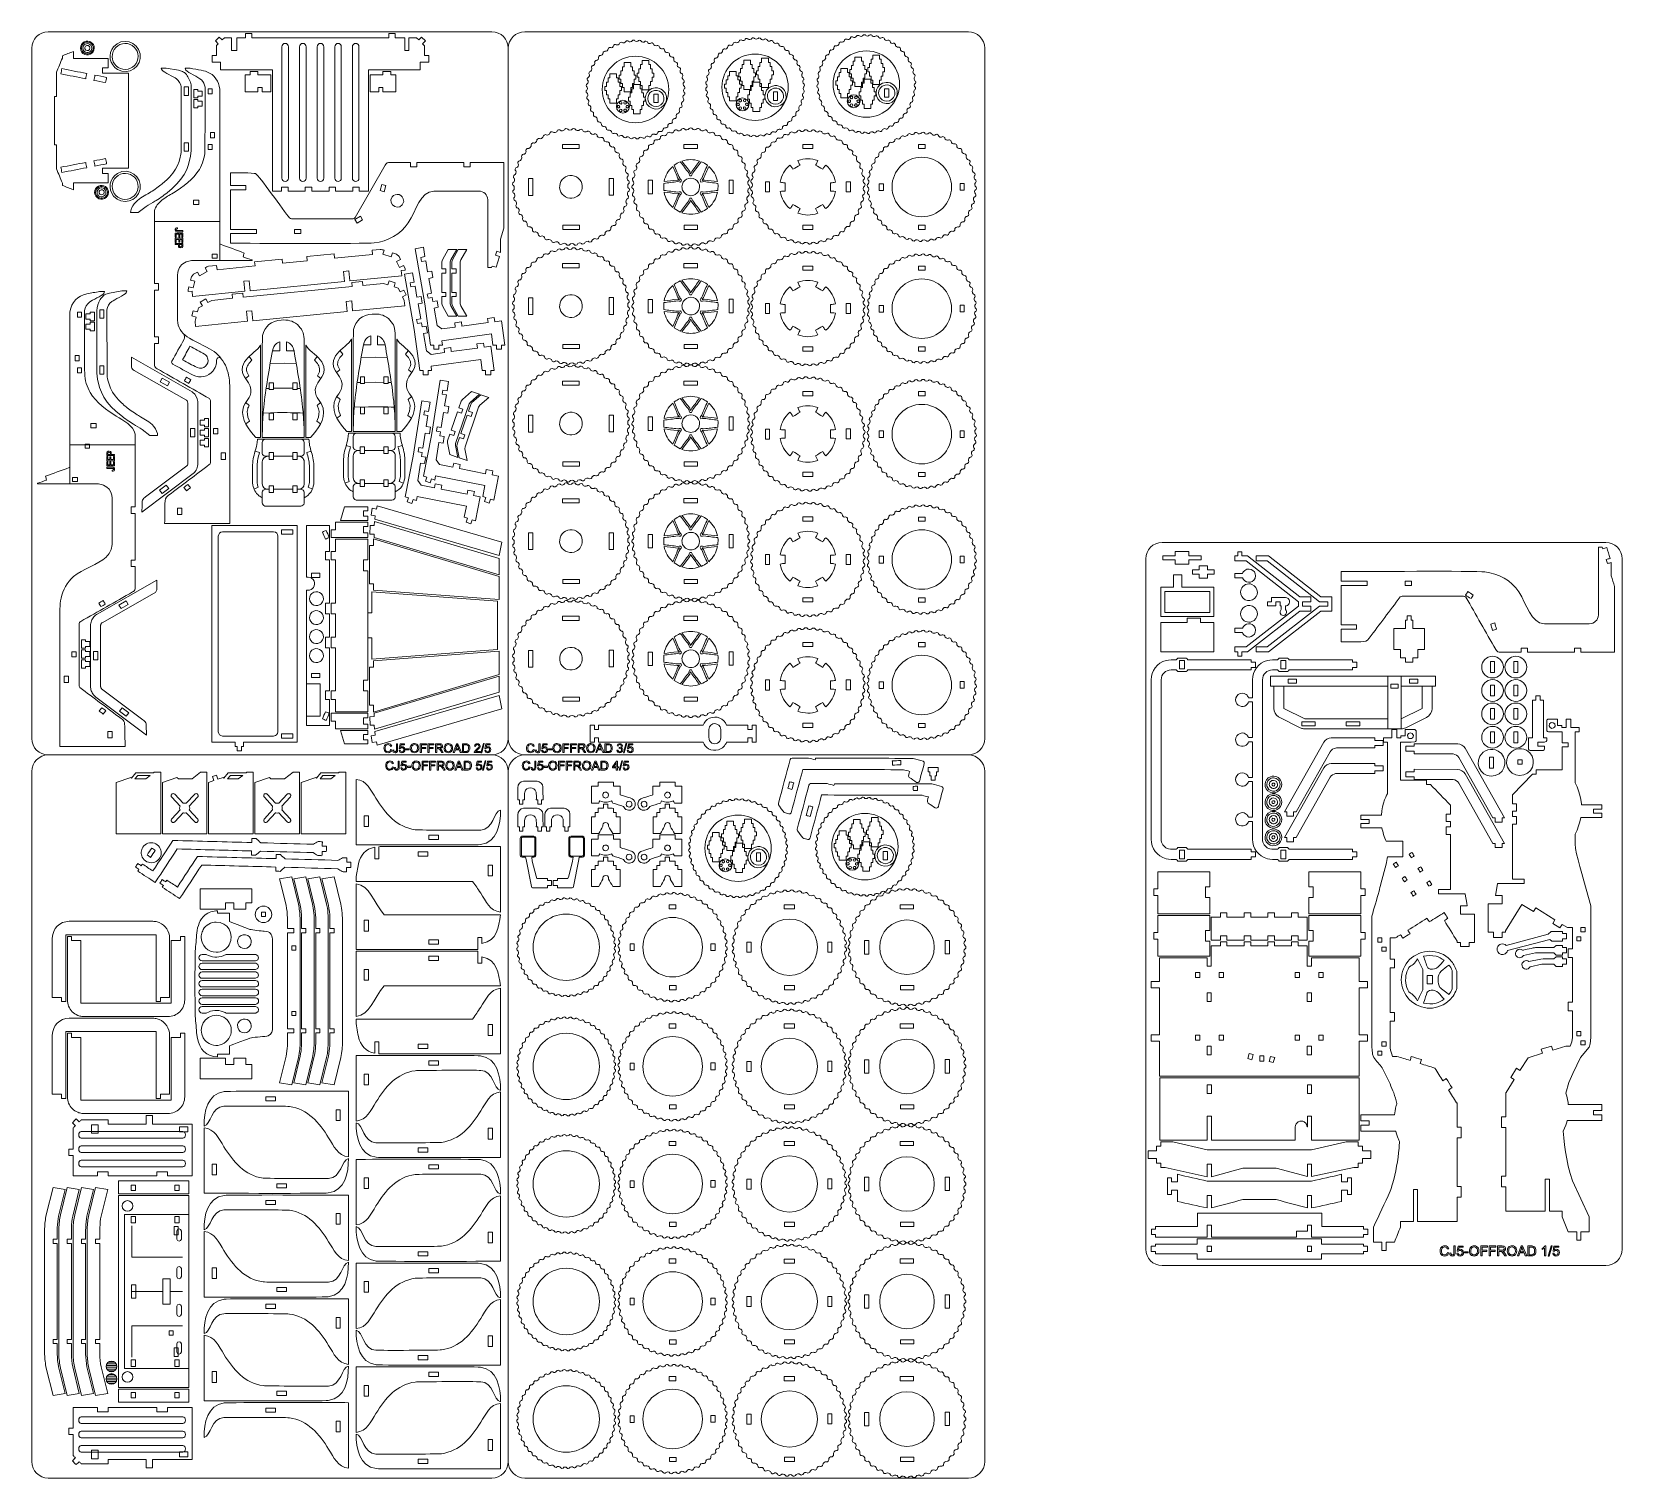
# Model space of a CAD drawing. Header units: centimetres. Extents: x -58 to 58, y -52 to 52.
import ezdxf

# ---------------------------------------------------------------- set-up
doc = ezdxf.new("R2010")
doc.units = ezdxf.units.CM
doc.header["$MEASUREMENT"] = 0
doc.layers.add('Camada 1', color=7, linetype='Continuous')

msp = doc.modelspace()

# ---------------------------------------------------------------- linework, layer by layer
at = {"layer": 'Camada 1', "color": 5, "lineweight": 9}
for points in [[(-57.5936, 51.17007), (-57.5936, 51.82454), (-57.0581, 52.36007), (-56.4036, 52.36007)], [(-56.4036, 52.36007), (-56.4036, 52.36007), (-24.27359, 52.36007), (-24.27359, 52.36007)], [(-24.27359, 52.36007), (-23.61906, 52.36007), (-23.0836, 51.82454), (-23.0836, 51.17007)], [(-23.0836, 51.17008), (-23.0836, 51.82456), (-22.54811, 52.36007), (-21.89361, 52.36007)], [(-21.89361, 52.36007), (-21.89361, 52.36007), (10.23642, 52.36007), (10.23642, 52.36007)], [(10.23642, 52.36007), (10.89094, 52.36007), (11.4264, 51.82456), (11.4264, 51.17008)], [(-57.5936, 1.19), (-57.5936, 1.19), (-57.5936, 51.17007), (-57.5936, 51.17007)], [(-23.0836, 51.17007), (-23.0836, 51.17007), (-23.0836, 1.19), (-23.0836, 1.19)], [(11.4264, 51.17008), (11.4264, 51.17008), (11.4264, 1.18999), (11.4264, 1.18999)], [(23.0836, 14.19827), (23.0836, 14.85275), (23.6191, 15.38827), (24.2736, 15.38827)], [(24.2736, 15.38827), (24.2736, 15.38827), (56.40361, 15.38827), (56.40361, 15.38827)], [(56.40361, 15.38827), (57.05813, 15.38827), (57.5936, 14.85275), (57.5936, 14.19827)], [(23.0836, -35.7818), (23.0836, -35.7818), (23.0836, 14.19827), (23.0836, 14.19827)], [(57.5936, 14.19827), (57.5936, 14.19827), (57.5936, -35.7818), (57.5936, -35.7818)], [(-56.4036, 0), (-57.0581, 0), (-57.5936, 0.53552), (-57.5936, 1.19)], [(-23.0836, 1.19), (-23.0836, 0.53552), (-23.61906, 0), (-24.27359, 0)], [(-21.89361, 0), (-22.54811, 0), (-23.0836, 0.53551), (-23.0836, 1.18999)], [(11.4264, 1.18999), (11.4264, 0.53551), (10.89094, 0), (10.23642, 0)], [(-56.40361, 0), (-57.05813, 0), (-57.5936, -0.53552), (-57.5936, -1.19)], [(-24.2736, 0), (-24.2736, 0), (-56.40361, 0), (-56.40361, 0)], [(-23.0836, -1.19), (-23.0836, -0.53552), (-23.6191, 0), (-24.2736, 0)], [(-23.0836, -1.18999), (-23.0836, -0.53551), (-22.54811, 0), (-21.89361, 0)], [(-21.89361, 0), (-21.89361, 0), (10.23642, 0), (10.23642, 0)], [(10.23642, 0), (10.89094, 0), (11.4264, -0.53551), (11.4264, -1.18999)], [(-57.5936, -1.19), (-57.5936, -1.19), (-57.5936, -51.17007), (-57.5936, -51.17007)], [(-23.0836, -51.17007), (-23.0836, -51.17007), (-23.0836, -1.19), (-23.0836, -1.19)], [(11.4264, -1.18999), (11.4264, -1.18999), (11.4264, -51.17008), (11.4264, -51.17008)], [(24.2736, -36.9718), (23.6191, -36.9718), (23.0836, -36.43627), (23.0836, -35.7818)], [(57.5936, -35.7818), (57.5936, -36.43627), (57.05813, -36.9718), (56.40361, -36.9718)], [(56.40361, -36.9718), (56.40361, -36.9718), (24.2736, -36.9718), (24.2736, -36.9718)], [(-57.5936, -51.17007), (-57.5936, -51.82454), (-57.05813, -52.36007), (-56.40361, -52.36007)], [(-24.2736, -52.36007), (-23.6191, -52.36007), (-23.0836, -51.82454), (-23.0836, -51.17007)], [(-21.89361, -52.36007), (-22.54811, -52.36007), (-23.0836, -51.82456), (-23.0836, -51.17008)], [(11.4264, -51.17008), (11.4264, -51.82456), (10.89094, -52.36007), (10.23642, -52.36007)], [(-56.40361, -52.36007), (-56.40361, -52.36007), (-24.2736, -52.36007), (-24.2736, -52.36007)], [(10.23642, -52.36007), (10.23642, -52.36007), (-21.89361, -52.36007), (-21.89361, -52.36007)]]:
    msp.add_open_spline(points, degree=3, dxfattribs=at)
at = {"layer": 'Camada 1', "color": 3, "lineweight": 9}
for points in [[(-51.66661, 51.28139), (-51.06822, 51.99162), (-49.9158, 51.67324), (-49.75451, 50.77345)], [(-44.02471, 51.98254), (-44.02471, 51.98254), (-44.29935, 51.7079), (-44.29935, 51.7079)], [(-43.81014, 51.76798), (-43.81014, 51.76798), (-44.02471, 51.98254), (-44.02471, 51.98254)], [(-43.64535, 51.93276), (-43.64535, 51.93276), (-43.81014, 51.76798), (-43.81014, 51.76798)], [(-43.14226, 51.93276), (-43.14226, 51.93276), (-43.64535, 51.93276), (-43.64535, 51.93276)], [(-43.14226, 51.0006), (-43.14226, 51.0006), (-43.14226, 51.93276), (-43.14226, 51.93276)], [(-42.11835, 51.93276), (-42.11835, 51.93276), (-42.75386, 51.93276), (-42.75386, 51.93276)], [(-42.75386, 51.93276), (-42.75386, 51.93276), (-42.75386, 51.0006), (-42.75386, 51.0006)], [(-41.65227, 52.2362), (-41.65227, 52.2362), (-42.11835, 52.2362), (-42.11835, 52.2362)], [(-42.11835, 52.2362), (-42.11835, 52.2362), (-42.11835, 51.93276), (-42.11835, 51.93276)], [(-41.65227, 51.93276), (-41.65227, 51.93276), (-41.65227, 52.2362), (-41.65227, 52.2362)], [(-31.73129, 51.93276), (-31.73129, 51.93276), (-41.65227, 51.93276), (-41.65227, 51.93276)], [(-31.26522, 52.2362), (-31.26522, 52.2362), (-31.73129, 52.2362), (-31.73129, 52.2362)], [(-31.73129, 52.2362), (-31.73129, 52.2362), (-31.73129, 51.93276), (-31.73129, 51.93276)], [(-31.26522, 51.93276), (-31.26522, 51.93276), (-31.26522, 52.2362), (-31.26522, 52.2362)], [(-30.58723, 51.93276), (-30.58723, 51.93276), (-31.26522, 51.93276), (-31.26522, 51.93276)], [(-30.58723, 51.0006), (-30.58723, 51.0006), (-30.58723, 51.93276), (-30.58723, 51.93276)], [(-29.73822, 51.93276), (-29.73822, 51.93276), (-30.28379, 51.93276), (-30.28379, 51.93276)], [(-30.28379, 51.93276), (-30.28379, 51.93276), (-30.28379, 51.0006), (-30.28379, 51.0006)], [(-29.57343, 51.76798), (-29.57343, 51.76798), (-29.73822, 51.93276), (-29.73822, 51.93276)], [(-29.35886, 51.98254), (-29.35886, 51.98254), (-29.57343, 51.76798), (-29.57343, 51.76798)], [(-29.08422, 51.7079), (-29.08422, 51.7079), (-29.35886, 51.98254), (-29.35886, 51.98254)], [(-5.78139, 51.87781), (-5.94042, 51.89324), (-5.89909, 51.7593), (-6.03186, 51.72701)], [(-5.58826, 51.80145), (-5.71349, 51.7881), (-5.71649, 51.87153), (-5.78139, 51.87781)], [(-5.32818, 51.92543), (-5.49164, 51.93787), (-5.41292, 51.82012), (-5.58826, 51.80145)], [(-5.12973, 51.82525), (-5.26364, 51.82885), (-5.23867, 51.91863), (-5.32818, 51.92543)], [(-4.84788, 51.90575), (-4.99604, 51.96124), (-4.99205, 51.82152), (-5.12973, 51.82525)], [(-4.68121, 51.78195), (-4.8043, 51.80117), (-4.78887, 51.88363), (-4.84788, 51.90575)], [(-4.44937, 51.84674), (-4.53976, 51.86362), (-4.51918, 51.75668), (-4.68121, 51.78195)], [(-4.23228, 51.68434), (-4.38633, 51.73059), (-4.27953, 51.81497), (-4.44937, 51.84674)], [(1.58658, 51.81293), (1.44962, 51.75969), (1.45247, 51.87295), (1.337, 51.82197)], [(1.75507, 51.98491), (1.66404, 51.94539), (1.73892, 51.87217), (1.58658, 51.81293)], [(2.02439, 51.95453), (1.87219, 51.91751), (1.9002, 52.04791), (1.75507, 51.98491)], [(2.27486, 52.10534), (2.11583, 52.12076), (2.15716, 51.98681), (2.02439, 51.95453)], [(2.46799, 52.02896), (2.34277, 52.01562), (2.33977, 52.09904), (2.27486, 52.10534)], [(2.72808, 52.15295), (2.56462, 52.16538), (2.64334, 52.04763), (2.46799, 52.02896)], [(2.92652, 52.05276), (2.7926, 52.05638), (2.81759, 52.14614), (2.72808, 52.15295)], [(3.20837, 52.13327), (3.06022, 52.18876), (3.0642, 52.04905), (2.92652, 52.05276)], [(3.37504, 52.00947), (3.25195, 52.02869), (3.26738, 52.11116), (3.20837, 52.13327)], [(3.60688, 52.07425), (3.5165, 52.09114), (3.53707, 51.9842), (3.37504, 52.00947)], [(3.82397, 51.91187), (3.66992, 51.95812), (3.77673, 52.04248), (3.60688, 52.07425)], [(4.04933, 51.94804), (3.96614, 51.97501), (3.95742, 51.8718), (3.82397, 51.91187)], [(4.24513, 51.75638), (4.09641, 51.8214), (4.21485, 51.89441), (4.04933, 51.94804)], [(-55.38025, 50.6299), (-55.11507, 50.73164), (-54.8499, 50.83337), (-54.58472, 50.9351)], [(-54.58472, 50.9351), (-54.58472, 50.76949), (-54.58472, 50.60387), (-54.58472, 50.43825)], [(-53.89228, 50.80094), (-54.21431, 51.07239), (-54.0715, 51.60253), (-53.65985, 51.67685)], [(-53.0687, 51.18406), (-53.0687, 50.76147), (-53.56933, 50.52871), (-53.89228, 50.80094)], [(-53.65985, 51.67685), (-53.48671, 51.70813), (-53.30007, 51.64158), (-53.18643, 51.50679)], [(-53.18643, 51.50679), (-53.18643, 51.50679), (-53.137, 51.43687), (-53.137, 51.43687)], [(-53.137, 51.43687), (-53.09681, 51.35222), (-53.0687, 51.28463), (-53.0687, 51.18406)], [(-51.38222, 49.63274), (-51.96721, 49.97463), (-52.10344, 50.76305), (-51.66661, 51.28139)], [(-49.75451, 50.77345), (-49.5888, 49.84911), (-50.5815, 49.16476), (-51.38222, 49.63274)], [(-44.29935, 51.7079), (-44.29935, 51.7079), (-44.08479, 51.49333), (-44.08479, 51.49333)], [(-44.08479, 51.49333), (-44.08479, 51.49333), (-44.21953, 51.35858), (-44.21953, 51.35858)], [(-44.21953, 51.35858), (-44.21953, 51.35858), (-44.21953, 50.63443), (-44.21953, 50.63443)], [(-42.75386, 51.0006), (-42.75386, 51.0006), (-43.14226, 51.0006), (-43.14226, 51.0006)], [(-30.28379, 51.0006), (-30.28379, 51.0006), (-30.58723, 51.0006), (-30.58723, 51.0006)], [(-29.29879, 51.49333), (-29.29879, 51.49333), (-29.08422, 51.7079), (-29.08422, 51.7079)], [(-29.1519, 51.34645), (-29.1519, 51.34645), (-29.29879, 51.49333), (-29.29879, 51.49333)], [(-29.1519, 50.63443), (-29.1519, 50.63443), (-29.1519, 51.34645), (-29.1519, 51.34645)], [(-16.27631, 50.69884), (-16.36458, 50.61686), (-16.41523, 50.67545), (-16.46807, 50.64291)], [(-16.15012, 50.94489), (-16.28371, 50.85718), (-16.16369, 50.80342), (-16.27631, 50.69884)], [(-15.92566, 50.98612), (-16.03494, 50.90573), (-16.07444, 50.99457), (-16.15012, 50.94489)], [(-15.76328, 51.22323), (-15.90731, 51.15388), (-15.78653, 51.08843), (-15.92566, 50.98612)], [(-15.53957, 51.23501), (-15.65801, 51.1704), (-15.68282, 51.26195), (-15.76328, 51.22323)], [(-15.38081, 51.43157), (-15.50255, 51.37784), (-15.40757, 51.30699), (-15.53957, 51.23501)], [(-15.13123, 51.42254), (-15.26819, 51.3693), (-15.26534, 51.48256), (-15.38081, 51.43157)], [(-14.96274, 51.59452), (-15.05377, 51.555), (-14.97889, 51.48177), (-15.13123, 51.42254)], [(-14.69342, 51.56414), (-14.84561, 51.52712), (-14.81761, 51.65752), (-14.96274, 51.59452)], [(-14.44295, 51.71493), (-14.60197, 51.73037), (-14.56064, 51.59642), (-14.69342, 51.56414)], [(-14.24982, 51.63857), (-14.37505, 51.62522), (-14.37804, 51.70865), (-14.44295, 51.71493)], [(-13.98974, 51.76256), (-14.15319, 51.77498), (-14.07448, 51.65724), (-14.24982, 51.63857)], [(-13.79129, 51.66236), (-13.9252, 51.66598), (-13.90022, 51.75575), (-13.98974, 51.76256)], [(-13.50944, 51.74286), (-13.65759, 51.79836), (-13.65361, 51.65865), (-13.79129, 51.66236)], [(-13.34276, 51.61908), (-13.46586, 51.6383), (-13.45043, 51.72075), (-13.50944, 51.74286)], [(-13.11093, 51.68386), (-13.20131, 51.70075), (-13.18074, 51.59379), (-13.34276, 51.61908)], [(-12.89384, 51.52146), (-13.04789, 51.56772), (-12.94108, 51.65209), (-13.11093, 51.68386)], [(-12.66847, 51.55764), (-12.75167, 51.58461), (-12.76039, 51.4814), (-12.89384, 51.52146)], [(-12.47268, 51.36598), (-12.6214, 51.43101), (-12.50296, 51.50401), (-12.66847, 51.55764)], [(-12.16744, 51.3299), (-12.28661, 51.44173), (-12.32556, 51.30165), (-12.47268, 51.36598)], [(-12.06315, 51.15503), (-12.16737, 51.22067), (-12.12038, 51.28572), (-12.16744, 51.3299)], [(-11.79313, 51.10064), (-11.90868, 51.20797), (-11.92785, 51.06979), (-12.06315, 51.15503)], [(-11.69606, 50.89524), (-11.80249, 50.98099), (-11.72496, 51.03732), (-11.79313, 51.10064)], [(-11.42768, 50.8055), (-11.51874, 50.91102), (-11.57097, 50.79446), (-11.69606, 50.89524)], [(-11.35548, 50.58739), (-11.44994, 50.68681), (-11.36342, 50.73102), (-11.42768, 50.8055)], [(-7.80651, 50.80579), (-7.94613, 50.71978), (-7.8205, 50.64443), (-7.92018, 50.52061)], [(-7.61475, 50.86173), (-7.70303, 50.77974), (-7.75367, 50.83832), (-7.80651, 50.80579)], [(-7.48856, 51.10776), (-7.62215, 51.02006), (-7.50213, 50.96629), (-7.61475, 50.86173)], [(-7.61274, 48.34652), (-7.61274, 49.6743), (-6.53636, 50.75069), (-5.20858, 50.75069)], [(-7.26411, 51.14899), (-7.37338, 51.06862), (-7.41288, 51.15744), (-7.48856, 51.10776)], [(-7.10172, 51.3861), (-7.24576, 51.31676), (-7.12497, 51.25131), (-7.26411, 51.14899)], [(-6.87801, 51.39788), (-6.99645, 51.33328), (-7.02126, 51.42482), (-7.10172, 51.3861)], [(-6.71925, 51.59446), (-6.84099, 51.54072), (-6.74603, 51.46988), (-6.87801, 51.39788)], [(-6.46967, 51.58541), (-6.60663, 51.53217), (-6.60379, 51.64544), (-6.71925, 51.59446)], [(-6.30118, 51.75739), (-6.39222, 51.71787), (-6.31733, 51.64465), (-6.46967, 51.58541)], [(-6.03186, 51.72701), (-6.18406, 51.68999), (-6.15605, 51.82039), (-6.30118, 51.75739)], [(-5.20858, 50.75069), (-3.88079, 50.75069), (-2.80441, 49.6743), (-2.80441, 48.34652)], [(-4.00691, 51.72052), (-4.09011, 51.74749), (-4.09884, 51.64427), (-4.23228, 51.68434)], [(-3.81112, 51.52885), (-3.95984, 51.59389), (-3.8414, 51.66688), (-4.00691, 51.72052)], [(-3.50589, 51.49277), (-3.62505, 51.60461), (-3.664, 51.46452), (-3.81112, 51.52885)], [(-3.40159, 51.3179), (-3.50581, 51.38354), (-3.45882, 51.4486), (-3.50589, 51.49277)], [(-3.13158, 51.26352), (-3.24712, 51.37085), (-3.26629, 51.23267), (-3.40159, 51.3179)], [(-3.0345, 51.05811), (-3.14093, 51.14386), (-3.06341, 51.2002), (-3.13158, 51.26352)], [(-2.76613, 50.96838), (-2.85718, 51.07389), (-2.90941, 50.95733), (-3.0345, 51.05811)], [(-2.69392, 50.75026), (-2.78838, 50.84969), (-2.70187, 50.89389), (-2.76613, 50.96838)], [(-2.4367, 50.60806), (-2.50228, 50.75282), (-2.59863, 50.65), (-2.69392, 50.75026)], [(0.13608, 50.74813), (0.04377, 50.63349), (-0.00997, 50.73355), (-0.08454, 50.63161)], [(0.24973, 51.0333), (0.11012, 50.9473), (0.23575, 50.87195), (0.13608, 50.74813)], [(0.4415, 51.08924), (0.35323, 51.00725), (0.30258, 51.06584), (0.24973, 51.0333)], [(0.56769, 51.33529), (0.4341, 51.24757), (0.55412, 51.19382), (0.4415, 51.08924)], [(0.44351, 48.57404), (0.44351, 49.90181), (1.51989, 50.97821), (2.84767, 50.97821)], [(0.79215, 51.37651), (0.68287, 51.29614), (0.64337, 51.38496), (0.56769, 51.33529)], [(0.95453, 51.61362), (0.8105, 51.54429), (0.93128, 51.47884), (0.79215, 51.37651)], [(1.17824, 51.62541), (1.0598, 51.56081), (1.03499, 51.65235), (0.95453, 51.61362)], [(1.337, 51.82197), (1.21526, 51.76823), (1.31023, 51.69739), (1.17824, 51.62541)], [(2.84767, 50.97821), (4.17546, 50.97821), (5.25184, 49.90181), (5.25184, 48.57404)], [(4.55036, 51.7203), (4.4312, 51.83213), (4.39225, 51.69204), (4.24513, 51.75638)], [(4.65466, 51.54542), (4.55044, 51.61107), (4.59743, 51.67612), (4.55036, 51.7203)], [(4.92467, 51.49105), (4.80914, 51.59836), (4.78996, 51.46019), (4.65466, 51.54542)], [(5.02175, 51.28564), (4.91532, 51.37139), (4.99285, 51.42773), (4.92467, 51.49105)], [(5.29012, 51.19589), (5.19907, 51.30141), (5.14685, 51.18485), (5.02175, 51.28564)], [(5.36233, 50.97779), (5.26787, 51.07721), (5.35438, 51.12141), (5.29012, 51.19589)], [(5.61955, 50.83557), (5.55397, 50.98034), (5.45763, 50.87752), (5.36233, 50.97779)], [(5.64983, 50.62996), (5.57566, 50.73138), (5.64629, 50.77654), (5.61955, 50.83557)], [(-55.809, 49.4305), (-55.66608, 49.77307), (-55.52317, 50.11562), (-55.38025, 50.45819)], [(-55.38025, 50.45819), (-55.38025, 50.51543), (-55.38025, 50.57266), (-55.38025, 50.6299)], [(-54.58472, 50.43825), (-53.74535, 50.43825), (-52.906, 50.43825), (-52.06663, 50.43825)], [(-52.47164, 49.75466), (-52.47164, 49.62519), (-52.47164, 49.49572), (-52.47164, 49.36624)], [(-52.06663, 49.75466), (-52.20164, 49.75466), (-52.33663, 49.75466), (-52.47164, 49.75466)], [(-52.06663, 50.43825), (-52.06663, 50.21039), (-52.06663, 49.98252), (-52.06663, 49.75466)], [(-47.85941, 49.72666), (-47.85941, 49.72666), (-48.21415, 49.72666), (-48.21415, 49.72666)], [(-48.21415, 49.72666), (-48.20308, 49.66937), (-48.20021, 49.64357), (-48.16154, 49.59493)], [(-48.16154, 49.59493), (-48.01741, 49.41365), (-47.32448, 49.10798), (-47.124, 48.95744)], [(-46.9686, 49.57189), (-46.9686, 49.57189), (-47.85941, 49.72666), (-47.85941, 49.72666)], [(-46.68625, 49.48779), (-46.68625, 49.48779), (-46.9686, 49.57189), (-46.9686, 49.57189)], [(-46.1314, 49.72021), (-46.24965, 49.72021), (-46.3679, 49.72021), (-46.48615, 49.72021)], [(-46.48615, 49.72021), (-46.47626, 49.66898), (-46.47363, 49.6389), (-46.43354, 49.58848)], [(-46.43354, 49.58848), (-46.26784, 49.38011), (-45.54322, 49.10356), (-45.30704, 48.87498)], [(-45.31621, 49.57992), (-45.58794, 49.62669), (-45.85967, 49.67344), (-46.1314, 49.72021)], [(-44.72959, 49.37799), (-44.91029, 49.476), (-45.11661, 49.53538), (-45.31621, 49.57992)], [(-44.21953, 50.63443), (-44.21953, 50.63443), (-44.52297, 50.63443), (-44.52297, 50.63443)], [(-44.52297, 50.63443), (-44.52297, 50.63443), (-44.52297, 50.16834), (-44.52297, 50.16834)], [(-44.52297, 50.16834), (-44.52297, 50.16834), (-43.9161, 50.16834), (-43.9161, 50.16834)], [(-43.9161, 50.16834), (-43.9161, 50.16834), (-43.9161, 49.60268), (-43.9161, 49.60268)], [(-43.9161, 49.60268), (-43.9161, 49.60268), (-40.16775, 49.60268), (-40.16775, 49.60268)], [(-40.16775, 49.60268), (-40.16775, 49.60268), (-40.16775, 40.81112), (-40.16775, 40.81112)], [(-33.21582, 40.81112), (-33.21582, 40.81112), (-33.21582, 49.60268), (-33.21582, 49.60268)], [(-33.21582, 49.60268), (-33.21582, 49.60268), (-29.45533, 49.60268), (-29.45533, 49.60268)], [(-29.45533, 49.60268), (-29.45533, 49.60268), (-29.45533, 50.16834), (-29.45533, 50.16834)], [(-29.45533, 50.16834), (-29.45533, 50.16834), (-28.84846, 50.16834), (-28.84846, 50.16834)], [(-28.84846, 50.63443), (-28.84846, 50.63443), (-29.1519, 50.63443), (-29.1519, 50.63443)], [(-28.84846, 50.16834), (-28.84846, 50.16834), (-28.84846, 50.63443), (-28.84846, 50.63443)], [(-17.05205, 49.58212), (-17.11183, 49.44597), (-17.18874, 49.53158), (-17.23497, 49.41218)], [(-17.05458, 49.82292), (-17.09454, 49.73924), (-16.98572, 49.73317), (-17.05205, 49.58212)], [(-16.84176, 49.99066), (-16.9262, 49.85385), (-16.98022, 49.97862), (-17.05458, 49.82292)], [(-16.80234, 50.2412), (-16.88171, 50.1327), (-16.76201, 50.11989), (-16.84176, 49.99066)], [(-16.58173, 50.35774), (-16.67404, 50.24308), (-16.72778, 50.34315), (-16.80234, 50.2412)], [(-16.46807, 50.64291), (-16.60768, 50.55691), (-16.48206, 50.48156), (-16.58173, 50.35774)], [(-16.2743, 48.18364), (-16.2743, 49.51142), (-15.19791, 50.58781), (-13.87013, 50.58781)], [(-13.87013, 50.58781), (-12.54235, 50.58781), (-11.46597, 49.51142), (-11.46597, 48.18364)], [(-11.09826, 50.44518), (-11.16383, 50.58994), (-11.26019, 50.48713), (-11.35548, 50.58739)], [(-11.06798, 50.23957), (-11.14215, 50.34097), (-11.07152, 50.38614), (-11.09826, 50.44518)], [(-10.83058, 50.07678), (-10.90328, 50.2278), (-10.96276, 50.09572), (-11.06798, 50.23957)], [(-10.81884, 49.8532), (-10.88332, 49.97164), (-10.79185, 49.99632), (-10.83058, 50.07678)], [(-10.62218, 49.69431), (-10.67588, 49.81593), (-10.74703, 49.72126), (-10.81884, 49.8532)], [(-10.63096, 49.44391), (-10.68426, 49.58107), (-10.57066, 49.57771), (-10.62218, 49.69431)], [(-8.57341, 49.57505), (-8.62196, 49.44975), (-8.50586, 49.47025), (-8.54721, 49.32601)], [(-8.39049, 49.745), (-8.45027, 49.60885), (-8.52718, 49.69446), (-8.57341, 49.57505)], [(-8.39302, 49.98579), (-8.43298, 49.90211), (-8.32416, 49.89605), (-8.39049, 49.745)], [(-8.1802, 50.15354), (-8.26465, 50.01672), (-8.31866, 50.14149), (-8.39302, 49.98579)], [(-8.14079, 50.40408), (-8.22015, 50.29557), (-8.10045, 50.28277), (-8.1802, 50.15354)], [(-7.92018, 50.52061), (-8.01248, 50.40597), (-8.06622, 50.50602), (-8.14079, 50.40408)], [(-2.40642, 50.40245), (-2.48059, 50.50385), (-2.40996, 50.54902), (-2.4367, 50.60806)], [(-2.16903, 50.23966), (-2.24172, 50.39069), (-2.30121, 50.2586), (-2.40642, 50.40245)], [(-2.15728, 50.01608), (-2.22177, 50.13452), (-2.13029, 50.1592), (-2.16903, 50.23966)], [(-1.96062, 49.8572), (-2.01432, 49.97881), (-2.08548, 49.88414), (-2.15728, 50.01608)], [(-1.96941, 49.6068), (-2.0227, 49.74396), (-1.90912, 49.74059), (-1.96062, 49.8572)], [(-1.77985, 49.36729), (-1.79669, 49.54683), (-1.9074, 49.44725), (-1.96941, 49.6068)], [(-0.49097, 49.55353), (-0.53132, 49.41272), (-0.61641, 49.48493), (-0.6469, 49.36105)], [(-0.51716, 49.80257), (-0.5657, 49.67727), (-0.44961, 49.69778), (-0.49097, 49.55353)], [(-0.33425, 49.97251), (-0.39402, 49.83638), (-0.47093, 49.92197), (-0.51716, 49.80257)], [(-0.33677, 50.21331), (-0.37673, 50.12964), (-0.2679, 50.12357), (-0.33425, 49.97251)], [(-0.12395, 50.38105), (-0.20839, 50.24424), (-0.26241, 50.36902), (-0.33677, 50.21331)], [(-0.08454, 50.63161), (-0.1639, 50.52309), (-0.0442, 50.51029), (-0.12395, 50.38105)], [(5.88723, 50.46718), (5.81453, 50.61821), (5.75504, 50.48612), (5.64983, 50.62996)], [(5.89897, 50.24359), (5.83449, 50.36203), (5.92596, 50.38673), (5.88723, 50.46718)], [(6.09563, 50.08472), (6.04193, 50.20632), (5.97078, 50.11166), (5.89897, 50.24359)], [(6.08684, 49.83432), (6.03355, 49.97148), (6.14714, 49.96811), (6.09563, 50.08472)], [(6.27641, 49.59481), (6.25957, 49.77434), (6.14885, 49.67477), (6.08684, 49.83432)], [(6.22992, 49.3948), (6.19922, 49.51418), (6.2817, 49.53826), (6.27641, 49.59481)], [(-55.809, 47.68257), (-55.809, 48.26522), (-55.809, 48.84786), (-55.809, 49.4305)], [(-52.47164, 49.36624), (-51.84167, 49.36624), (-51.2117, 49.36624), (-50.58174, 49.36624)], [(-50.58174, 49.36624), (-50.58174, 47.07718), (-50.58174, 44.78813), (-50.58174, 42.49907)], [(-47.124, 48.95744), (-46.94559, 48.82348), (-46.79187, 48.58648), (-46.77268, 48.36576)], [(-46.52988, 49.40341), (-46.57416, 49.44626), (-46.61843, 49.45714), (-46.68625, 49.48779)], [(-46.2843, 49.10053), (-46.34259, 49.19296), (-46.45145, 49.32751), (-46.52988, 49.40341)], [(-46.04297, 48.3089), (-46.051, 48.58733), (-46.13529, 48.86423), (-46.2843, 49.10053)], [(-45.30704, 48.87498), (-45.17673, 48.74886), (-45.06032, 48.53929), (-45.04463, 48.35928)], [(-43.96806, 47.98853), (-43.98888, 48.58287), (-44.18523, 49.08275), (-44.72959, 49.37799)], [(-41.78149, 49.25065), (-41.78149, 49.25065), (-42.15123, 49.25065), (-42.15123, 49.25065)], [(-42.15123, 49.25065), (-42.15123, 49.25065), (-42.15123, 48.00775), (-42.15123, 48.00775)], [(-41.21941, 49.48368), (-41.21941, 49.48368), (-41.78149, 49.48368), (-41.78149, 49.48368)], [(-41.78149, 49.48368), (-41.78149, 49.48368), (-41.78149, 49.25065), (-41.78149, 49.25065)], [(-41.21941, 49.25065), (-41.21941, 49.25065), (-41.21941, 49.48368), (-41.21941, 49.48368)], [(-40.28675, 49.25065), (-40.28675, 49.25065), (-41.21941, 49.25065), (-41.21941, 49.25065)], [(-40.28675, 48.00775), (-40.28675, 48.00775), (-40.28675, 49.25065), (-40.28675, 49.25065)], [(-33.09684, 48.00775), (-33.09684, 48.00775), (-33.09684, 49.25065), (-33.09684, 49.25065)], [(-33.09684, 49.25065), (-33.09684, 49.25065), (-32.16418, 49.25065), (-32.16418, 49.25065)], [(-32.16418, 49.25065), (-32.16418, 49.25065), (-32.16418, 49.48368), (-32.16418, 49.48368)], [(-32.16418, 49.48368), (-32.16418, 49.48368), (-31.60211, 49.48368), (-31.60211, 49.48368)], [(-31.60211, 49.48368), (-31.60211, 49.48368), (-31.60211, 49.25065), (-31.60211, 49.25065)], [(-31.60211, 49.25065), (-31.60211, 49.25065), (-31.23236, 49.25065), (-31.23236, 49.25065)], [(-31.23236, 49.25065), (-31.23236, 49.25065), (-31.23236, 48.00775), (-31.23236, 48.00775)], [(-17.42934, 48.54446), (-17.48065, 48.37723), (-17.34542, 48.41356), (-17.3495, 48.26229)], [(-17.30544, 48.71175), (-17.32464, 48.58782), (-17.41225, 48.60016), (-17.42934, 48.54446)], [(-17.36471, 48.97065), (-17.39781, 48.83612), (-17.27878, 48.88396), (-17.30544, 48.71175)], [(-17.20877, 49.16313), (-17.24913, 49.02233), (-17.33422, 49.09454), (-17.36471, 48.97065)], [(-17.23497, 49.41218), (-17.28351, 49.28687), (-17.16742, 49.30737), (-17.20877, 49.16313)], [(-10.44141, 49.20441), (-10.45824, 49.38394), (-10.56896, 49.28437), (-10.63096, 49.44391)], [(-10.48789, 49.0044), (-10.51859, 49.12378), (-10.43611, 49.14785), (-10.44141, 49.20441)], [(-10.33889, 48.77775), (-10.34815, 48.93574), (-10.45022, 48.85798), (-10.48789, 49.0044)], [(-10.41533, 48.56435), (-10.42982, 48.70094), (-10.33354, 48.68637), (-10.33889, 48.77775)], [(-10.29098, 48.32791), (-10.29382, 48.46809), (-10.39651, 48.38692), (-10.41533, 48.56435)], [(-8.76778, 48.70734), (-8.81909, 48.54011), (-8.68386, 48.57644), (-8.68794, 48.42517)], [(-8.68794, 48.42517), (-8.69186, 48.28038), (-8.79034, 48.32808), (-8.78776, 48.2023)], [(-8.64389, 48.87463), (-8.66308, 48.75069), (-8.75069, 48.76303), (-8.76778, 48.70734)], [(-8.70315, 49.13353), (-8.73625, 48.999), (-8.61722, 49.04684), (-8.64389, 48.87463)], [(-8.54721, 49.32601), (-8.58758, 49.18521), (-8.67266, 49.25742), (-8.70315, 49.13353)], [(-1.82633, 49.16729), (-1.85703, 49.28667), (-1.77455, 49.31073), (-1.77985, 49.36729)], [(-1.67733, 48.94063), (-1.6866, 49.09861), (-1.78867, 49.02086), (-1.82633, 49.16729)], [(-1.75377, 48.72722), (-1.76826, 48.86381), (-1.67199, 48.84925), (-1.67733, 48.94063)], [(-1.62942, 48.49078), (-1.63226, 48.63097), (-1.73496, 48.5498), (-1.75377, 48.72722)], [(-1.73137, 48.26384), (-1.72867, 48.41039), (-1.62684, 48.36395), (-1.62942, 48.49078)], [(-0.71152, 48.93486), (-0.76284, 48.76764), (-0.62761, 48.80396), (-0.63169, 48.65268)], [(-0.63169, 48.65268), (-0.6356, 48.5079), (-0.73409, 48.55559), (-0.7315, 48.42982)], [(-0.7315, 48.42982), (-0.72864, 48.28998), (-0.62577, 48.3697), (-0.60722, 48.19443)], [(-0.58763, 49.10216), (-0.60683, 48.97822), (-0.69444, 48.99055), (-0.71152, 48.93486)], [(-0.6469, 49.36105), (-0.68, 49.22651), (-0.56097, 49.27435), (-0.58763, 49.10216)], [(2.84767, 46.16989), (1.51989, 46.16989), (0.44351, 47.24626), (0.44351, 48.57404)], [(5.25184, 48.57404), (5.25184, 47.24626), (4.17546, 46.16989), (2.84767, 46.16989)], [(6.37892, 49.16814), (6.36965, 49.32614), (6.26759, 49.24837), (6.22992, 49.3948)], [(6.30248, 48.95474), (6.288, 49.09133), (6.38427, 49.07678), (6.37892, 49.16814)], [(6.42683, 48.71831), (6.42399, 48.85849), (6.32129, 48.77731), (6.30248, 48.95474)], [(6.41237, 48.23387), (6.44759, 48.38819), (6.32199, 48.33317), (6.32489, 48.49136)], [(6.32489, 48.49136), (6.32759, 48.6379), (6.42942, 48.59147), (6.42683, 48.71831)], [(-55.95257, 44.18276), (-55.95257, 45.34936), (-55.95257, 46.51597), (-55.95257, 47.68257)], [(-55.95257, 47.68257), (-55.90472, 47.68257), (-55.85685, 47.68257), (-55.809, 47.68257)], [(-46.77268, 48.36576), (-46.77268, 48.36576), (-46.77962, 43.71272), (-46.77962, 43.71272)], [(-46.05279, 43.77771), (-46.05279, 43.77771), (-46.04297, 48.3089), (-46.04297, 48.3089)], [(-45.04463, 48.35928), (-45.04694, 46.80822), (-45.04926, 45.25716), (-45.05157, 43.7061)], [(-43.96806, 36.98803), (-43.96806, 40.65486), (-43.96806, 44.3217), (-43.96806, 47.98853)], [(-42.15123, 48.00775), (-42.15123, 48.00775), (-41.21891, 48.00775), (-41.21891, 48.00775)], [(-41.21891, 48.31847), (-41.21891, 48.31847), (-40.91547, 48.31847), (-40.91547, 48.31847)], [(-41.21891, 48.00775), (-41.21891, 48.00775), (-41.21891, 48.31847), (-41.21891, 48.31847)], [(-40.91547, 48.31847), (-40.91547, 48.31847), (-40.91547, 48.00775), (-40.91547, 48.00775)], [(-40.91547, 48.00775), (-40.91547, 48.00775), (-40.28675, 48.00775), (-40.28675, 48.00775)], [(-32.46812, 48.00775), (-32.46812, 48.00775), (-33.09684, 48.00775), (-33.09684, 48.00775)], [(-32.16468, 48.31847), (-32.16468, 48.31847), (-32.46812, 48.31847), (-32.46812, 48.31847)], [(-32.46812, 48.31847), (-32.46812, 48.31847), (-32.46812, 48.00775), (-32.46812, 48.00775)], [(-32.16468, 48.00775), (-32.16468, 48.00775), (-32.16468, 48.31847), (-32.16468, 48.31847)], [(-31.23236, 48.00775), (-31.23236, 48.00775), (-32.16468, 48.00775), (-32.16468, 48.00775)], [(-17.3495, 48.26229), (-17.35341, 48.1175), (-17.4519, 48.1652), (-17.44932, 48.03943)], [(-17.44932, 48.03943), (-17.44645, 47.89959), (-17.34358, 47.9793), (-17.32503, 47.80403)], [(-17.40143, 47.61078), (-17.41631, 47.45539), (-17.28526, 47.49543), (-17.25191, 47.36141)], [(-17.32503, 47.80403), (-17.31174, 47.6785), (-17.39518, 47.67586), (-17.40143, 47.61078)], [(-17.25191, 47.36141), (-17.21997, 47.23307), (-17.31261, 47.22911), (-17.29614, 47.14175)], [(-13.87013, 45.7795), (-15.19791, 45.7795), (-16.2743, 46.85587), (-16.2743, 48.18364)], [(-11.46597, 48.18364), (-11.46597, 46.85587), (-12.54235, 45.7795), (-13.87013, 45.7795)], [(-10.5302, 47.20542), (-10.49593, 47.32269), (-10.41407, 47.30174), (-10.39045, 47.3532)], [(-10.39045, 47.3532), (-10.31458, 47.51843), (-10.46136, 47.48244), (-10.43467, 47.65669)], [(-10.43467, 47.65669), (-10.4141, 47.79108), (-10.32608, 47.75295), (-10.30544, 47.84347)], [(-10.30544, 47.84347), (-10.27022, 47.9978), (-10.39582, 47.94278), (-10.39292, 48.10096)], [(-10.39292, 48.10096), (-10.39022, 48.2475), (-10.2884, 48.20108), (-10.29098, 48.32791)], [(-8.78776, 48.2023), (-8.78489, 48.06247), (-8.68203, 48.14217), (-8.66347, 47.96691)], [(-8.73987, 47.77365), (-8.75476, 47.61828), (-8.6237, 47.65831), (-8.59035, 47.5243)], [(-8.66347, 47.96691), (-8.65018, 47.84139), (-8.73364, 47.83874), (-8.73987, 47.77365)], [(-8.59035, 47.5243), (-8.55841, 47.39595), (-8.65105, 47.39199), (-8.63458, 47.30463)], [(-8.63458, 47.30463), (-8.60377, 47.14129), (-8.51183, 47.25107), (-8.44762, 47.08594)], [(-5.20858, 45.94238), (-6.53636, 45.94238), (-7.61274, 47.01874), (-7.61274, 48.34652)], [(-2.80441, 48.34652), (-2.80441, 47.01874), (-3.88079, 45.94238), (-5.20858, 45.94238)], [(-1.86402, 47.07691), (-1.77143, 47.20639), (-1.90671, 47.23804), (-1.86865, 47.36829)], [(-1.86865, 47.36829), (-1.83437, 47.48557), (-1.75251, 47.46462), (-1.72889, 47.51608)], [(-1.72889, 47.51608), (-1.65302, 47.68132), (-1.7998, 47.64531), (-1.77311, 47.81956)], [(-1.77311, 47.81956), (-1.75254, 47.95395), (-1.66452, 47.91582), (-1.64388, 48.00636)], [(-1.64388, 48.00636), (-1.60867, 48.16068), (-1.73426, 48.10565), (-1.73137, 48.26384)], [(-0.68362, 48.00118), (-0.69851, 47.84579), (-0.56745, 47.88584), (-0.5341, 47.75182)], [(-0.60722, 48.19443), (-0.59393, 48.06891), (-0.67738, 48.06625), (-0.68362, 48.00118)], [(-0.5341, 47.75182), (-0.50216, 47.62348), (-0.5948, 47.61951), (-0.57833, 47.53214)], [(-0.57833, 47.53214), (-0.54752, 47.36882), (-0.45558, 47.47858), (-0.39137, 47.31347)], [(-0.39137, 47.31347), (-0.34218, 47.18703), (-0.43824, 47.17304), (-0.40949, 47.08619)], [(6.02931, 47.17501), (6.07904, 47.289), (6.15563, 47.25324), (6.19224, 47.30443)], [(6.19224, 47.30443), (6.28482, 47.43391), (6.14954, 47.46556), (6.18761, 47.59581)], [(6.18761, 47.59581), (6.22188, 47.71308), (6.30374, 47.69214), (6.32736, 47.74359)], [(6.32736, 47.74359), (6.40324, 47.90884), (6.25644, 47.87283), (6.28314, 48.04709)], [(6.28314, 48.04709), (6.30372, 48.18148), (6.39172, 48.14334), (6.41237, 48.23387)], [(-17.29614, 47.14175), (-17.26533, 46.97841), (-17.17339, 47.08819), (-17.10918, 46.92307)], [(-17.10918, 46.92307), (-17.06, 46.79663), (-17.15605, 46.78263), (-17.1273, 46.6958)], [(-17.1273, 46.6958), (-17.07788, 46.54657), (-16.99557, 46.64707), (-16.92299, 46.51303)], [(-16.92299, 46.51303), (-16.86018, 46.39709), (-16.94837, 46.37088), (-16.90966, 46.29047)], [(-16.90966, 46.29047), (-16.83699, 46.13952), (-16.77743, 46.27152), (-16.67244, 46.12781)], [(-16.67244, 46.12781), (-16.59218, 46.01799), (-16.68121, 45.97956), (-16.63133, 45.90362)], [(-11.15777, 46.01054), (-11.05493, 46.1375), (-11.01687, 46.00351), (-10.92215, 46.14967)], [(-10.92215, 46.14967), (-10.87421, 46.22367), (-10.97109, 46.254), (-10.89982, 46.37306)], [(-10.89982, 46.37306), (-10.82429, 46.49928), (-10.76005, 46.40687), (-10.69831, 46.51906)], [(-10.69831, 46.51906), (-10.63153, 46.64043), (-10.75867, 46.62376), (-10.68849, 46.78462)], [(-10.68849, 46.78462), (-10.63877, 46.8986), (-10.56218, 46.86285), (-10.52557, 46.91403)], [(-10.52557, 46.91403), (-10.43299, 47.04352), (-10.56827, 47.07516), (-10.5302, 47.20542)], [(-8.44762, 47.08594), (-8.39844, 46.9595), (-8.49449, 46.94552), (-8.46574, 46.85868)], [(-8.46574, 46.85868), (-8.41632, 46.70945), (-8.33401, 46.80994), (-8.26143, 46.6759)], [(-8.26143, 46.6759), (-8.19864, 46.55996), (-8.28682, 46.53376), (-8.2481, 46.45336)], [(-8.2481, 46.45336), (-8.17543, 46.3024), (-8.11587, 46.43439), (-8.01088, 46.29069)], [(-8.01088, 46.29069), (-7.93062, 46.18086), (-8.01965, 46.14244), (-7.96978, 46.06649)], [(-2.57585, 45.91752), (-2.47938, 46.01781), (-2.60779, 46.03566), (-2.49622, 46.17341)], [(-2.49622, 46.17341), (-2.39338, 46.30037), (-2.35531, 46.16638), (-2.2606, 46.31256)], [(-2.2606, 46.31256), (-2.21265, 46.38654), (-2.30953, 46.41688), (-2.23826, 46.53594)], [(-2.23826, 46.53594), (-2.16273, 46.66216), (-2.09849, 46.56974), (-2.03677, 46.68194)], [(-2.03677, 46.68194), (-1.96997, 46.8033), (-2.09711, 46.78664), (-2.02693, 46.9475)], [(-2.02693, 46.9475), (-1.97721, 47.06147), (-1.90062, 47.02573), (-1.86402, 47.07691)], [(-0.40949, 47.08619), (-0.36007, 46.93698), (-0.27776, 47.03746), (-0.20518, 46.90342)], [(-0.20518, 46.90342), (-0.14238, 46.78748), (-0.23056, 46.76129), (-0.19185, 46.68088)], [(-0.19185, 46.68088), (-0.11918, 46.52993), (-0.05962, 46.66191), (0.04537, 46.5182)], [(0.04537, 46.5182), (0.12563, 46.40839), (0.0366, 46.36995), (0.08648, 46.29401)], [(0.08648, 46.29401), (0.1725, 46.16299), (0.22714, 46.27972), (0.33126, 46.16989)], [(0.33126, 46.16989), (0.42194, 46.07426), (0.34374, 46.02645), (0.40139, 45.95905)], [(5.24709, 46.05559), (5.35144, 46.15912), (5.39373, 46.05495), (5.4804, 46.14503)], [(5.4804, 46.14503), (5.57688, 46.24533), (5.44846, 46.26318), (5.56004, 46.40093)], [(5.56004, 46.40093), (5.66288, 46.52789), (5.70095, 46.3939), (5.79566, 46.54008)], [(5.79566, 46.54008), (5.8436, 46.61407), (5.74672, 46.6444), (5.81799, 46.76346)], [(5.81799, 46.76346), (5.89352, 46.88967), (5.95776, 46.79726), (6.01948, 46.90946)], [(6.01948, 46.90946), (6.08628, 47.03082), (5.95914, 47.01416), (6.02931, 47.17501)], [(-20.18696, 44.89621), (-20.347, 44.82705), (-20.32728, 44.98993), (-20.49642, 44.88652)], [(-19.99886, 45.10602), (-20.11299, 45.05493), (-19.99809, 44.97782), (-20.18696, 44.89621)], [(-19.69086, 45.07559), (-19.86091, 45.02716), (-19.81618, 45.18778), (-19.99886, 45.10602)], [(-19.45799, 45.26423), (-19.5849, 45.22674), (-19.45764, 45.14203), (-19.69086, 45.07559)], [(-19.15657, 45.19348), (-19.33148, 45.1676), (-19.26608, 45.32091), (-19.45799, 45.26423)], [(-18.92064, 45.34746), (-19.04418, 45.32778), (-18.95273, 45.22367), (-19.15657, 45.19348)], [(-18.63089, 45.23818), (-18.8078, 45.23543), (-18.72258, 45.37903), (-18.92064, 45.34746)], [(-18.35724, 45.36029), (-18.48952, 45.35692), (-18.38854, 45.24194), (-18.63089, 45.23818)], [(-18.08445, 45.21389), (-18.25997, 45.23412), (-18.15708, 45.36539), (-18.35724, 45.36029)], [(-17.81667, 45.3016), (-17.94135, 45.31447), (-17.87969, 45.1903), (-18.08445, 45.21389)], [(-17.56513, 45.12118), (-17.7367, 45.16429), (-17.61734, 45.281), (-17.81667, 45.3016)], [(-17.26914, 45.16817), (-17.39725, 45.19905), (-17.33001, 45.06212), (-17.56513, 45.12118)], [(-17.0433, 44.95606), (-17.20792, 45.02102), (-17.07453, 45.1213), (-17.26914, 45.16817)], [(-16.76214, 44.97156), (-16.87893, 45.01616), (-16.85176, 44.8805), (-17.0433, 44.95606)], [(-16.56585, 44.73218), (-16.72044, 44.81821), (-16.57499, 44.90009), (-16.76214, 44.97156)], [(-16.63133, 45.90362), (-16.54531, 45.77259), (-16.49068, 45.88933), (-16.38655, 45.7795)], [(-16.38655, 45.7795), (-16.29587, 45.68387), (-16.37407, 45.63605), (-16.31642, 45.56864)], [(-16.31642, 45.56864), (-16.21024, 45.44448), (-16.17973, 45.58147), (-16.04525, 45.47302)], [(-16.04525, 45.47302), (-15.94711, 45.39387), (-16.00201, 45.32448), (-15.9622, 45.28172)], [(-15.9622, 45.28172), (-15.83971, 45.15018), (-15.80465, 45.2963), (-15.67143, 45.20557)], [(-15.67143, 45.20557), (-15.56489, 45.13302), (-15.6297, 45.07475), (-15.55593, 45.02441)], [(-15.55593, 45.02441), (-15.42058, 44.93204), (-15.42959, 45.07235), (-15.26915, 45.00203)], [(-15.26915, 45.00203), (-15.15497, 44.95197), (-15.19103, 44.87571), (-15.13978, 44.83909)], [(-12.80436, 44.76375), (-12.66949, 44.8029), (-12.77325, 44.881), (-12.60851, 44.94502)], [(-12.60851, 44.94502), (-12.48084, 44.99462), (-12.46913, 44.89775), (-12.38231, 44.92647)], [(-12.38231, 44.92647), (-12.23312, 44.97585), (-12.33261, 45.05834), (-12.19944, 45.13094)], [(-12.19944, 45.13094), (-12.09445, 45.18819), (-12.05225, 45.11912), (-11.99668, 45.13596)], [(-11.99668, 45.13596), (-11.83995, 45.18344), (-11.94215, 45.28759), (-11.81381, 45.38177)], [(-11.58771, 44.9912), (-11.60083, 44.8572), (-11.77128, 44.77346), (-11.88492, 44.84299)], [(-11.81381, 45.38177), (-11.70398, 45.46234), (-11.65933, 45.37247), (-11.59015, 45.42242)], [(-11.59015, 45.42242), (-11.4493, 45.52413), (-11.58552, 45.55134), (-11.47072, 45.6652)], [(-11.39219, 45.07076), (-11.43991, 45.10895), (-11.58118, 45.05791), (-11.58771, 44.9912)], [(-11.47072, 45.6652), (-11.36637, 45.76873), (-11.32408, 45.66455), (-11.23741, 45.75464)], [(-11.05994, 45.18556), (-11.09068, 45.0538), (-11.2866, 44.98627), (-11.39219, 45.07076)], [(-11.23741, 45.75464), (-11.14094, 45.85492), (-11.26935, 45.87278), (-11.15777, 46.01054)], [(-10.85415, 45.2382), (-10.89337, 45.27896), (-11.04356, 45.25586), (-11.05994, 45.18556)], [(-10.53051, 45.30415), (-10.57834, 45.17942), (-10.76272, 45.1432), (-10.85415, 45.2382)], [(-10.3208, 45.33268), (-10.35523, 45.38035), (-10.50576, 45.36876), (-10.53051, 45.30415)], [(-9.97276, 45.35397), (-10.03806, 45.23642), (-10.24185, 45.22333), (-10.3208, 45.33268)], [(-9.75764, 45.35422), (-9.78845, 45.40989), (-9.93849, 45.41568), (-9.97276, 45.35397)], [(-9.42711, 45.33493), (-9.50502, 45.22608), (-9.69319, 45.23774), (-9.75764, 45.35422)], [(-9.21675, 45.30512), (-9.23783, 45.35828), (-9.38529, 45.39337), (-9.42711, 45.33493)], [(-8.87515, 45.23774), (-8.96794, 45.14139), (-9.16747, 45.18081), (-9.21675, 45.30512)], [(-8.66975, 45.18762), (-8.68027, 45.23621), (-8.82308, 45.29181), (-8.87515, 45.23774)], [(-8.35563, 45.07814), (-8.46033, 44.99266), (-8.641, 45.05484), (-8.66975, 45.18762)], [(-8.15978, 44.99976), (-8.16439, 45.05076), (-8.30574, 45.11887), (-8.35563, 45.07814)], [(-7.84663, 44.84123), (-7.96277, 44.77115), (-8.14762, 44.8651), (-8.15978, 44.99976)], [(-7.96978, 46.06649), (-7.88375, 45.93547), (-7.82912, 46.0522), (-7.72499, 45.94238)], [(-7.72499, 45.94238), (-7.63431, 45.84675), (-7.71251, 45.79892), (-7.65487, 45.73152)], [(-7.65487, 45.73152), (-7.54868, 45.60737), (-7.51817, 45.74435), (-7.38369, 45.63589)], [(-7.38369, 45.63589), (-7.28555, 45.55674), (-7.34046, 45.48737), (-7.30064, 45.4446)], [(-7.30064, 45.4446), (-7.17816, 45.31306), (-7.14309, 45.45918), (-7.00987, 45.36845)], [(-7.00987, 45.36845), (-6.90335, 45.2959), (-6.96814, 45.23763), (-6.89437, 45.18728)], [(-6.89437, 45.18728), (-6.75902, 45.09492), (-6.76804, 45.23523), (-6.60759, 45.1649)], [(-6.60759, 45.1649), (-6.49341, 45.11485), (-6.52947, 45.03858), (-6.47822, 45.00197)], [(-6.47822, 45.00197), (-6.35091, 44.911), (-6.31941, 45.04604), (-6.18583, 45.00689)], [(-6.18583, 45.00689), (-6.05786, 44.96937), (-6.10494, 44.89061), (-6.01933, 44.85863)], [(-6.01933, 44.85863), (-5.86446, 44.80078), (-5.92249, 44.93984), (-5.73546, 44.91106)], [(-4.56227, 44.82374), (-4.47347, 44.84935), (-4.51675, 44.93393), (-4.38626, 44.96598)], [(-4.38626, 44.96598), (-4.24541, 45.00055), (-4.26246, 44.89191), (-4.14281, 44.92664)], [(-4.14281, 44.92664), (-4.00793, 44.96578), (-4.11169, 45.04389), (-3.94697, 45.1079)], [(-3.94697, 45.1079), (-3.81928, 45.1575), (-3.80757, 45.06062), (-3.72076, 45.08935)], [(-3.72076, 45.08935), (-3.57156, 45.13872), (-3.67105, 45.22121), (-3.53788, 45.29381)], [(-3.53788, 45.29381), (-3.43289, 45.35106), (-3.39069, 45.28201), (-3.33513, 45.29885)], [(-3.33513, 45.29885), (-3.17841, 45.34632), (-3.28059, 45.45046), (-3.15225, 45.54464)], [(-2.97594, 44.92305), (-3.02707, 44.96096), (-3.15909, 44.88957), (-3.1624, 44.8418)], [(-3.15225, 45.54464), (-3.04243, 45.62522), (-2.99778, 45.53535), (-2.92859, 45.5853)], [(-2.69147, 45.03513), (-2.72195, 44.89537), (-2.87493, 44.84815), (-2.97594, 44.92305)], [(-2.92859, 45.5853), (-2.78774, 45.687), (-2.92396, 45.71422), (-2.80916, 45.82808)], [(-2.80916, 45.82808), (-2.70481, 45.93161), (-2.66252, 45.82743), (-2.57585, 45.91752)], [(-2.49706, 45.08943), (-2.54873, 45.13913), (-2.68233, 45.07703), (-2.69147, 45.03513)], [(-2.14357, 45.1716), (-2.18926, 45.0462), (-2.40075, 44.99681), (-2.49706, 45.08943)], [(-1.94339, 45.20869), (-1.97679, 45.25323), (-2.12294, 45.22823), (-2.14357, 45.1716)], [(-1.63792, 45.23669), (-1.69721, 45.11736), (-1.86333, 45.10194), (-1.94339, 45.20869)], [(-1.43721, 45.24571), (-1.46257, 45.29046), (-1.61662, 45.27956), (-1.63792, 45.23669)], [(-1.0719, 45.22902), (-1.14845, 45.11984), (-1.36961, 45.12638), (-1.43721, 45.24571)], [(-0.86952, 45.21312), (-0.89699, 45.26391), (-1.03925, 45.27559), (-1.0719, 45.22902)], [(-0.57076, 45.15958), (-0.64638, 45.07663), (-0.79092, 45.06778), (-0.86952, 45.21312)], [(-0.3711, 45.11506), (-0.38851, 45.17699), (-0.53174, 45.2024), (-0.57076, 45.15958)], [(-0.02029, 45.00831), (-0.12286, 44.92093), (-0.33465, 44.98531), (-0.3711, 45.11506)], [(0.16893, 44.94011), (0.15606, 44.99348), (0.0283, 45.04968), (-0.02029, 45.00831)], [(0.44405, 44.81207), (0.34972, 44.75058), (0.20798, 44.77829), (0.16893, 44.94011)], [(0.40139, 45.95905), (0.50757, 45.83488), (0.53808, 45.97186), (0.67256, 45.86341)], [(0.67256, 45.86341), (0.7707, 45.78427), (0.7158, 45.71488), (0.75561, 45.67211)], [(0.75561, 45.67211), (0.87809, 45.54057), (0.91316, 45.6867), (1.04638, 45.59597)], [(1.04638, 45.59597), (1.15291, 45.52341), (1.08811, 45.46515), (1.16188, 45.4148)], [(1.16188, 45.4148), (1.29723, 45.32244), (1.28821, 45.46275), (1.44866, 45.39242)], [(1.44866, 45.39242), (1.56284, 45.34238), (1.52678, 45.26611), (1.57804, 45.22948)], [(1.57804, 45.22948), (1.70534, 45.13853), (1.73684, 45.27356), (1.87042, 45.23441)], [(1.87042, 45.23441), (1.99839, 45.19689), (1.95131, 45.11812), (2.03692, 45.08616)], [(2.03692, 45.08616), (2.19178, 45.02831), (2.13377, 45.16735), (2.3208, 45.13858)], [(2.3208, 45.13858), (2.47829, 45.11434), (2.40002, 45.00094), (2.56018, 45.00401)], [(2.56018, 45.00401), (2.65339, 45.0058), (2.62907, 45.09809), (2.76492, 45.09613)], [(2.76492, 45.09613), (2.89878, 45.09423), (2.87788, 45.00199), (2.96725, 44.99515)], [(2.96725, 44.99515), (3.13346, 44.98245), (3.05217, 45.10034), (3.2284, 45.11926)], [(3.2284, 45.11926), (3.38634, 45.13622), (3.34023, 45.00692), (3.49398, 45.05127)], [(3.49398, 45.05127), (3.58278, 45.07686), (3.5395, 45.16146), (3.67, 45.1935)], [(3.67, 45.1935), (3.81084, 45.22807), (3.79379, 45.11943), (3.91343, 45.15415)], [(3.91343, 45.15415), (4.04832, 45.19331), (3.94456, 45.27141), (4.10928, 45.33542)], [(4.10928, 45.33542), (4.23696, 45.38501), (4.24868, 45.28815), (4.33549, 45.31686)], [(4.33549, 45.31686), (4.48469, 45.36625), (4.3852, 45.44873), (4.51837, 45.52134)], [(4.51837, 45.52134), (4.62336, 45.57859), (4.66556, 45.50952), (4.72112, 45.52636)], [(4.72112, 45.52636), (4.87785, 45.57383), (4.77565, 45.67798), (4.904, 45.77216)], [(4.904, 45.77216), (5.01383, 45.85273), (5.05846, 45.76288), (5.12766, 45.81282)], [(5.12766, 45.81282), (5.26851, 45.91452), (5.13229, 45.94173), (5.24709, 46.05559)], [(5.96748, 44.98679), (5.77509, 44.96359), (5.91812, 44.86102), (5.7021, 44.79335)], [(6.20059, 44.91605), (6.0591, 44.89094), (6.06866, 44.999), (5.96748, 44.98679)], [(6.49272, 45.06858), (6.31351, 45.09807), (6.37012, 44.94613), (6.20059, 44.91605)], [(6.69041, 44.96978), (6.55623, 44.96423), (6.56555, 45.0566), (6.49272, 45.06858)], [(6.96888, 45.08998), (6.80636, 45.09736), (6.91463, 44.97903), (6.69041, 44.96978)], [(7.20193, 44.95919), (7.04431, 44.97357), (7.1127, 45.08347), (6.96888, 45.08998)], [(7.50218, 45.03855), (7.3329, 45.08923), (7.38683, 44.94231), (7.20193, 44.95919)], [(7.69024, 44.88425), (7.55024, 44.91564), (7.60234, 45.00856), (7.50218, 45.03855)], [(8.03675, 44.90888), (7.87732, 45.00865), (7.88708, 44.84013), (7.69024, 44.88425)], [(-55.809, 44.18276), (-55.85685, 44.18276), (-55.90472, 44.18276), (-55.95257, 44.18276)], [(-55.809, 42.43481), (-55.809, 43.01746), (-55.809, 43.60011), (-55.809, 44.18276)], [(-46.08979, 43.35142), (-46.08979, 43.35142), (-46.05279, 43.77771), (-46.05279, 43.77771)], [(-21.79096, 43.84555), (-21.86379, 43.74493), (-21.72591, 43.73496), (-21.84873, 43.56974)], [(-21.50823, 43.97297), (-21.63155, 43.84555), (-21.67334, 44.00807), (-21.79096, 43.84555)], [(-21.40168, 44.25299), (-21.49279, 44.15711), (-21.34016, 44.14664), (-21.50823, 43.97297)], [(-21.10482, 44.34241), (-21.24376, 44.23212), (-21.26349, 44.3984), (-21.40168, 44.25299)], [(-20.9779, 44.59376), (-21.07497, 44.51489), (-20.94398, 44.47006), (-21.10482, 44.34241)], [(-20.67305, 44.64378), (-20.82368, 44.55369), (-20.82439, 44.71848), (-20.9779, 44.59376)], [(-20.49642, 44.88652), (-20.60948, 44.81741), (-20.46395, 44.76883), (-20.67305, 44.64378)], [(-16.26782, 44.70096), (-16.38386, 44.76417), (-16.35398, 44.61429), (-16.56585, 44.73218)], [(-16.10496, 44.43773), (-16.24686, 44.54361), (-16.09174, 44.60502), (-16.26782, 44.70096)], [(-15.82899, 44.37983), (-15.92932, 44.45251), (-15.9401, 44.31468), (-16.10496, 44.43773)], [(-15.70153, 44.09707), (-15.82906, 44.22064), (-15.66639, 44.26206), (-15.82899, 44.37983)], [(-15.42153, 43.99056), (-15.51745, 44.08166), (-15.52806, 43.929), (-15.70153, 44.09707)], [(-15.33221, 43.69382), (-15.44231, 43.83295), (-15.27617, 43.85249), (-15.42153, 43.99056)], [(-15.13978, 44.83909), (-15.01247, 44.74813), (-14.98097, 44.88317), (-14.84739, 44.84402)], [(-14.84739, 44.84402), (-14.71942, 44.8065), (-14.7665, 44.72773), (-14.68089, 44.69576)], [(-14.68089, 44.69576), (-14.52602, 44.63791), (-14.58405, 44.77696), (-14.39701, 44.74819)], [(-14.39701, 44.74819), (-14.23952, 44.72393), (-14.3178, 44.61055), (-14.15763, 44.61362)], [(-14.15763, 44.61362), (-14.06442, 44.61541), (-14.08874, 44.70769), (-13.95289, 44.70574)], [(-13.95289, 44.70574), (-13.81902, 44.70384), (-13.83993, 44.61159), (-13.75056, 44.60476)], [(-13.75056, 44.60476), (-13.58435, 44.59205), (-13.66564, 44.70995), (-13.4894, 44.72886)], [(-13.4894, 44.72886), (-13.33146, 44.74583), (-13.37758, 44.61651), (-13.22383, 44.66086)], [(-13.15396, 43.77943), (-13.22308, 43.78896), (-13.31427, 43.67199), (-13.28674, 43.60869)], [(-13.22383, 44.66086), (-13.13503, 44.68647), (-13.17831, 44.77106), (-13.04782, 44.8031)], [(-12.92669, 44.04222), (-12.88947, 43.91437), (-13.02205, 43.76124), (-13.15396, 43.77943)], [(-13.04782, 44.8031), (-12.90697, 44.83767), (-12.92402, 44.72904), (-12.80436, 44.76375)], [(-12.78148, 44.19446), (-12.83222, 44.21075), (-12.94682, 44.11138), (-12.92669, 44.04222)], [(-12.52786, 44.41267), (-12.50659, 44.27959), (-12.65177, 44.15281), (-12.78148, 44.19446)], [(-12.35905, 44.54151), (-12.41601, 44.56614), (-12.53871, 44.48057), (-12.52786, 44.41267)], [(-12.06859, 44.73835), (-12.06413, 44.60309), (-12.23528, 44.48797), (-12.35905, 44.54151)], [(-11.88492, 44.84299), (-11.9362, 44.87436), (-12.07079, 44.80531), (-12.06859, 44.73835)], [(-7.66284, 44.73825), (-7.66071, 44.80325), (-7.79081, 44.87491), (-7.84663, 44.84123)], [(-7.38506, 44.55278), (-7.50765, 44.49711), (-7.66723, 44.60348), (-7.66284, 44.73825)], [(-7.21711, 44.42762), (-7.20724, 44.48173), (-7.32461, 44.58023), (-7.38506, 44.55278)], [(-6.95505, 44.19203), (-7.08612, 44.154), (-7.24165, 44.29326), (-7.21711, 44.42762)], [(-6.80236, 44.0434), (-6.78596, 44.09672), (-6.88413, 44.2126), (-6.95505, 44.19203)], [(-6.58443, 43.79394), (-6.71703, 43.77228), (-6.84191, 43.91476), (-6.80236, 44.0434)], [(-6.45632, 43.62702), (-6.42913, 43.68825), (-6.52368, 43.80387), (-6.58443, 43.79394)], [(-5.73546, 44.91106), (-5.57796, 44.88681), (-5.65624, 44.77343), (-5.49607, 44.7765)], [(-5.49607, 44.7765), (-5.40286, 44.77828), (-5.42719, 44.87057), (-5.29134, 44.86861)], [(-5.29134, 44.86861), (-5.15747, 44.86671), (-5.17837, 44.77446), (-5.089, 44.76763)], [(-5.089, 44.76763), (-4.92279, 44.75493), (-5.00408, 44.87283), (-4.82785, 44.89175)], [(-4.82785, 44.89175), (-4.66992, 44.90871), (-4.71602, 44.77939), (-4.56227, 44.82374)], [(-4.46527, 43.85604), (-4.42956, 43.74511), (-4.49816, 43.6208), (-4.66231, 43.62301)], [(-4.32584, 44.00544), (-4.38413, 44.02007), (-4.48496, 43.91721), (-4.46527, 43.85604)], [(-4.05939, 44.25503), (-4.03522, 44.12291), (-4.19563, 43.97276), (-4.32584, 44.00544)], [(-3.90214, 44.38318), (-3.96482, 44.40593), (-4.06991, 44.31262), (-4.05939, 44.25503)], [(-3.65729, 44.56253), (-3.64828, 44.43656), (-3.77004, 44.33523), (-3.90214, 44.38318)], [(-3.48299, 44.66728), (-3.54524, 44.7014), (-3.66065, 44.60943), (-3.65729, 44.56253)], [(-3.1624, 44.8418), (-3.17179, 44.70648), (-3.36625, 44.60329), (-3.48299, 44.66728)], [(0.62614, 44.71232), (0.62419, 44.78086), (0.49047, 44.84233), (0.44405, 44.81207)], [(0.93862, 44.52541), (0.80771, 44.46332), (0.62981, 44.58412), (0.62614, 44.71232)], [(1.10011, 44.40371), (1.10875, 44.4747), (0.97525, 44.54277), (0.93862, 44.52541)], [(1.33513, 44.21184), (1.21028, 44.17006), (1.08421, 44.27306), (1.10011, 44.40371)], [(1.48317, 44.07283), (1.49953, 44.13609), (1.38535, 44.22863), (1.33513, 44.21184)], [(1.73321, 43.80481), (1.60054, 43.78028), (1.44936, 43.94213), (1.48317, 44.07283)], [(1.86152, 43.64619), (1.88104, 43.696), (1.80297, 43.81771), (1.73321, 43.80481)], [(4.18024, 44.03441), (4.00285, 43.92605), (4.17287, 43.87911), (4.02819, 43.72186)], [(4.39635, 44.07471), (4.29403, 43.98915), (4.23373, 44.06708), (4.18024, 44.03441)], [(4.55313, 44.34424), (4.39153, 44.25292), (4.54409, 44.19822), (4.39635, 44.07471)], [(4.7943, 44.36728), (4.67181, 44.28944), (4.64177, 44.39434), (4.55313, 44.34424)], [(5.00027, 44.62293), (4.81368, 44.53831), (4.9951, 44.49491), (4.7943, 44.36728)], [(5.24259, 44.61443), (5.1113, 44.55367), (5.08795, 44.6627), (5.00027, 44.62293)], [(5.46328, 44.83328), (5.28383, 44.78685), (5.41686, 44.69509), (5.24259, 44.61443)], [(5.7021, 44.79335), (5.56355, 44.74994), (5.56204, 44.85884), (5.46328, 44.83328)], [(8.18117, 44.74189), (8.05757, 44.78712), (8.09645, 44.87152), (8.03675, 44.90888)], [(8.49175, 44.7407), (8.31779, 44.83303), (8.36966, 44.67287), (8.18117, 44.74189)], [(8.63257, 44.54346), (8.5046, 44.61047), (8.57688, 44.69551), (8.49175, 44.7407)], [(8.86707, 44.53737), (8.79598, 44.53947), (8.78929, 44.4614), (8.63257, 44.54346)], [(8.95687, 44.49269), (8.92698, 44.50763), (8.89699, 44.52244), (8.86707, 44.53737)], [(9.07062, 44.27855), (8.95216, 44.36173), (9.03323, 44.44424), (8.95687, 44.49269)], [(9.37057, 44.19684), (9.23804, 44.33169), (9.22893, 44.16742), (9.07062, 44.27855)], [(9.45623, 43.96905), (9.35082, 44.06626), (9.44202, 44.12413), (9.37057, 44.19684)], [(9.73808, 43.85746), (9.62773, 43.97865), (9.62134, 43.81677), (9.45623, 43.96905)], [(9.81011, 43.59963), (9.70988, 43.71931), (9.8327, 43.75356), (9.73808, 43.85746)], [(-47.03097, 42.69169), (-47.03097, 42.69169), (-47.18179, 42.40925), (-47.18179, 42.40925)], [(-46.92444, 42.9729), (-46.92444, 42.9729), (-47.03097, 42.69169), (-47.03097, 42.69169)], [(-46.84184, 43.28194), (-46.84184, 43.28194), (-46.92444, 42.9729), (-46.92444, 42.9729)], [(-46.77962, 43.71272), (-46.78485, 43.59367), (-46.81626, 43.39673), (-46.84184, 43.28194)], [(-46.36949, 42.39127), (-46.36949, 42.39127), (-46.23631, 42.7428), (-46.23631, 42.7428)], [(-46.23631, 42.7428), (-46.23631, 42.7428), (-46.08979, 43.35142), (-46.08979, 43.35142)], [(-45.05157, 43.7061), (-45.06126, 43.28937), (-45.23354, 42.76358), (-45.45377, 42.4026)], [(-32.00252, 42.70335), (-32.00252, 42.70335), (-34.16326, 38.91087), (-34.16326, 38.91087)], [(-31.76813, 42.88799), (-31.88516, 42.86767), (-31.94984, 42.79867), (-32.00252, 42.70335)], [(-30.1692, 42.89268), (-30.1692, 42.89268), (-31.76813, 42.88799), (-31.76813, 42.88799)], [(-30.1692, 42.58924), (-30.1692, 42.58924), (-30.1692, 42.89268), (-30.1692, 42.89268)], [(-26.30887, 42.89268), (-26.30887, 42.89268), (-29.70312, 42.89268), (-29.70312, 42.89268)], [(-29.70312, 42.89268), (-29.70312, 42.89268), (-29.70312, 42.58924), (-29.70312, 42.58924)], [(-26.30887, 42.58924), (-26.30887, 42.58924), (-26.30887, 42.89268), (-26.30887, 42.89268)], [(-23.39439, 42.89268), (-23.39439, 42.89268), (-25.84278, 42.89268), (-25.84278, 42.89268)], [(-25.84278, 42.89268), (-25.84278, 42.89268), (-25.84278, 42.58924), (-25.84278, 42.58924)], [(-23.39439, 38.13192), (-23.39439, 38.13192), (-23.39439, 42.89268), (-23.39439, 42.89268)], [(-22.36722, 42.63115), (-22.4323, 42.46643), (-22.53237, 42.6002), (-22.57929, 42.4054)], [(-22.38265, 42.91241), (-22.42735, 42.79548), (-22.29159, 42.82262), (-22.36722, 42.63115)], [(-22.14332, 43.10863), (-22.2293, 42.95414), (-22.31108, 43.09962), (-22.38265, 42.91241)], [(-22.11209, 43.4067), (-22.17531, 43.29062), (-22.02539, 43.32053), (-22.14332, 43.10863)], [(-21.84873, 43.56974), (-21.95439, 43.42763), (-22.0162, 43.5828), (-22.11209, 43.4067)], [(-15.0808, 43.56677), (-15.15962, 43.66381), (-15.20488, 43.53292), (-15.33221, 43.69382)], [(-15.03083, 43.26202), (-15.12082, 43.41254), (-14.9561, 43.41327), (-15.0808, 43.56677)], [(-14.78798, 43.08528), (-14.85707, 43.19813), (-14.9058, 43.05284), (-15.03083, 43.26202)], [(-14.77822, 42.77565), (-14.84768, 42.93564), (-14.68452, 42.9163), (-14.78798, 43.08528)], [(-14.5685, 42.58778), (-14.61959, 42.70203), (-14.69622, 42.58673), (-14.77822, 42.77565)], [(-13.81245, 42.64279), (-13.7288, 42.54057), (-13.78725, 42.36471), (-13.91036, 42.32854)], [(-13.73779, 42.83696), (-13.78164, 42.83291), (-13.8596, 42.7004), (-13.81245, 42.64279)], [(-13.57575, 43.15046), (-13.50883, 43.03845), (-13.59431, 42.85028), (-13.73779, 42.83696)], [(-13.47046, 43.33538), (-13.53776, 43.33703), (-13.60938, 43.20672), (-13.57575, 43.15046)], [(-13.28674, 43.60869), (-13.2339, 43.48718), (-13.33788, 43.33217), (-13.47046, 43.33538)], [(-6.2623, 43.33509), (-6.39627, 43.33325), (-6.5111, 43.50374), (-6.45632, 43.62702)], [(-6.15261, 43.1533), (-6.12622, 43.19488), (-6.19238, 43.33605), (-6.2623, 43.33509)], [(-6.00869, 42.85394), (-6.14117, 42.86865), (-6.22509, 43.03912), (-6.15261, 43.1533)], [(-5.8142, 42.3265), (-5.94649, 42.35929), (-6.01146, 42.55763), (-5.9235, 42.6618)], [(-5.9235, 42.6618), (-5.89525, 42.69525), (-5.94203, 42.84654), (-6.00869, 42.85394)], [(-5.19434, 42.69086), (-5.25372, 42.67669), (-5.30114, 42.54384), (-5.26333, 42.49937)], [(-5.06493, 42.96514), (-5.00258, 42.86771), (-5.03856, 42.72798), (-5.19434, 42.69086)], [(-4.97358, 43.14766), (-5.03569, 43.14125), (-5.0967, 43.01476), (-5.06493, 42.96514)], [(-4.77793, 43.45444), (-4.72697, 43.34564), (-4.81161, 43.16438), (-4.97358, 43.14766)], [(-4.66231, 43.62301), (-4.7255, 43.62385), (-4.80197, 43.50578), (-4.77793, 43.45444)], [(-3.40003, 41.46495), (-3.28755, 42.01088), (-3.10419, 42.33393), (-2.6808, 42.71039)], [(-2.6808, 42.71039), (-2.54542, 42.54464), (-2.57984, 42.59273), (-2.47198, 42.40589)], [(-2.47198, 42.40589), (-2.29734, 42.5067), (-2.12275, 42.60753), (-1.94814, 42.70832)], [(-2.10763, 43.04195), (-1.61719, 43.21598), (-1.1593, 43.21584), (-0.66914, 43.04185)], [(-1.94814, 42.70832), (-2.05615, 42.89543), (-2.03164, 42.8415), (-2.10763, 43.04195)], [(-0.66914, 43.04185), (-0.74507, 42.84154), (-0.72065, 42.89527), (-0.82859, 42.70835)], [(-0.82859, 42.70835), (-0.65396, 42.60753), (-0.47938, 42.50673), (-0.30476, 42.40592)], [(-0.30476, 42.40592), (-0.19684, 42.59282), (-0.23134, 42.54459), (-0.09594, 42.71042)], [(-0.09594, 42.71042), (0.3233, 42.33784), (0.51033, 42.01427), (0.62343, 41.46498)], [(2.03611, 43.40301), (1.9067, 43.39697), (1.81419, 43.52546), (1.86152, 43.64619)], [(2.1453, 43.22819), (2.17845, 43.2886), (2.09126, 43.40559), (2.03611, 43.40301)], [(2.31318, 42.90842), (2.18202, 42.92224), (2.0818, 43.11245), (2.1453, 43.22819)], [(2.40417, 42.72459), (2.43462, 42.77511), (2.37998, 42.90139), (2.31318, 42.90842)], [(2.50933, 42.43633), (2.39513, 42.46007), (2.31948, 42.58418), (2.40417, 42.72459)], [(3.26957, 42.77694), (3.15567, 42.63804), (3.31413, 42.60686), (3.25521, 42.44655)], [(3.45388, 42.89847), (3.3919, 42.77996), (3.31622, 42.83382), (3.26957, 42.77694)], [(3.50442, 43.22234), (3.38657, 43.0369), (3.56465, 43.11022), (3.45388, 42.89847)], [(3.71951, 43.33747), (3.63793, 43.22079), (3.55284, 43.29854), (3.50442, 43.22234)], [(3.80027, 43.63608), (3.66977, 43.51295), (3.82998, 43.49545), (3.71951, 43.33747)], [(4.02819, 43.72186), (3.93096, 43.61622), (3.87628, 43.70779), (3.80027, 43.63608)], [(4.71176, 41.12596), (4.71176, 42.3156), (5.67617, 43.27999), (6.8658, 43.27999)], [(6.8658, 43.27999), (8.05544, 43.27999), (9.01983, 42.3156), (9.01983, 41.12596)], [(10.08905, 43.4229), (10.02413, 43.59565), (9.91783, 43.47103), (9.81011, 43.59963)], [(10.10214, 43.20219), (10.03015, 43.31536), (10.11482, 43.3543), (10.08905, 43.4229)], [(10.3573, 42.99698), (10.28506, 43.17634), (10.22268, 43.01275), (10.10214, 43.20219)], [(10.34928, 42.75364), (10.2891, 42.88319), (10.3953, 42.90258), (10.3573, 42.99698)], [(10.54728, 42.58869), (10.50625, 42.68412), (10.42353, 42.59376), (10.34928, 42.75364)], [(-55.38025, 41.40713), (-55.52317, 41.7497), (-55.66608, 42.09225), (-55.809, 42.43481)], [(-50.58174, 42.49907), (-51.2117, 42.49907), (-51.84167, 42.49907), (-52.47164, 42.49907)], [(-52.47164, 42.49907), (-52.47164, 42.3696), (-52.47164, 42.24013), (-52.47164, 42.11066)], [(-52.47164, 42.11066), (-52.33663, 42.11066), (-52.20164, 42.11066), (-52.06663, 42.11066)], [(-51.38222, 42.11273), (-51.96721, 41.77084), (-52.10344, 40.98242), (-51.66661, 40.46408)], [(-52.06663, 42.11066), (-52.06663, 41.88279), (-52.06663, 41.65492), (-52.06663, 41.42705)], [(-49.75451, 40.97202), (-49.5888, 41.89636), (-50.5815, 42.58071), (-51.38222, 42.11273)], [(-47.62001, 41.84171), (-47.77899, 41.67093), (-48.06307, 41.41713), (-48.24646, 41.27232)], [(-47.37783, 42.12583), (-47.37783, 42.12583), (-47.62001, 41.84171), (-47.62001, 41.84171)], [(-47.18179, 42.40925), (-47.18179, 42.40925), (-47.37783, 42.12583), (-47.37783, 42.12583)], [(-45.45377, 42.4026), (-45.89292, 41.68276), (-46.64296, 41.13923), (-47.34055, 40.69643)], [(-47.08885, 41.34721), (-47.08885, 41.34721), (-46.80236, 41.68335), (-46.80236, 41.68335)], [(-46.80236, 41.68335), (-46.80236, 41.68335), (-46.56187, 42.03102), (-46.56187, 42.03102)], [(-46.56187, 42.03102), (-46.56187, 42.03102), (-46.36949, 42.39127), (-46.36949, 42.39127)], [(-41.39106, 42.08916), (-41.5412, 42.15851), (-42.90038, 42.15409), (-43.20018, 42.15298)], [(-43.20018, 42.15298), (-43.20018, 42.15298), (-43.20018, 41.22066), (-43.20018, 41.22066)], [(-38.9242, 38.89202), (-39.33471, 39.38607), (-41.1518, 41.97863), (-41.39106, 42.08916)], [(-29.70312, 42.58924), (-29.70312, 42.58924), (-30.1692, 42.58924), (-30.1692, 42.58924)], [(-25.84278, 42.58924), (-25.84278, 42.58924), (-26.30887, 42.58924), (-26.30887, 42.58924)], [(-22.625, 41.59008), (-22.64533, 41.41434), (-22.7766, 41.51741), (-22.7714, 41.31727)], [(-22.71271, 41.85789), (-22.72556, 41.73333), (-22.60142, 41.79487), (-22.625, 41.59008)], [(-22.53232, 42.10939), (-22.5756, 41.9377), (-22.69216, 42.05716), (-22.71271, 41.85789)], [(-22.57929, 42.4054), (-22.6101, 42.27745), (-22.47308, 42.34433), (-22.53232, 42.10939)], [(-14.59892, 42.2797), (-14.64738, 42.44987), (-14.48674, 42.40483), (-14.5685, 42.58778)], [(-14.41029, 42.04687), (-14.44774, 42.17367), (-14.53251, 42.04653), (-14.59892, 42.2797)], [(-14.48105, 41.74542), (-14.50695, 41.92034), (-14.35359, 41.85487), (-14.41029, 42.04687)], [(-14.32707, 41.50948), (-14.34681, 41.63302), (-14.45086, 41.54154), (-14.48105, 41.74542)], [(-14.43635, 41.21982), (-14.43909, 41.39675), (-14.29545, 41.31162), (-14.32707, 41.50948)], [(-14.04106, 41.77952), (-14.09625, 41.75822), (-14.1255, 41.61056), (-14.06763, 41.56797)], [(-14.06763, 41.56797), (-13.9606, 41.48919), (-13.97346, 41.30314), (-14.08868, 41.23954)], [(-13.97235, 42.12204), (-13.87563, 42.02893), (-13.91566, 41.8279), (-14.04106, 41.77952)], [(-13.91036, 42.32854), (-13.98787, 42.30575), (-14.01982, 42.16774), (-13.97235, 42.12204)], [(-5.69185, 41.79549), (-5.81883, 41.84318), (-5.85603, 42.03311), (-5.75507, 42.12471)], [(-5.75507, 42.12471), (-5.72292, 42.15388), (-5.7489, 42.3103), (-5.8142, 42.3265)], [(-5.64205, 41.23625), (-5.76155, 41.30124), (-5.77428, 41.50928), (-5.66315, 41.5879)], [(-5.66315, 41.5879), (-5.61845, 41.61952), (-5.62824, 41.77159), (-5.69185, 41.79549)], [(-5.46819, 41.65258), (-5.51977, 41.62408), (-5.53567, 41.48727), (-5.48129, 41.44786)], [(-5.41594, 41.95471), (-5.32861, 41.87757), (-5.32373, 41.73239), (-5.46819, 41.65258)], [(-5.37271, 42.1509), (-5.4227, 42.13793), (-5.45168, 41.98626), (-5.41594, 41.95471)], [(-5.26333, 42.49937), (-5.17636, 42.39708), (-5.24011, 42.18533), (-5.37271, 42.1509)], [(2.65315, 41.88793), (2.52429, 41.93139), (2.47538, 42.1441), (2.56603, 42.2405)], [(2.56603, 42.2405), (2.60999, 42.28723), (2.56887, 42.42394), (2.50933, 42.43633)], [(2.71702, 41.38305), (2.59033, 41.44688), (2.58266, 41.61103), (2.68641, 41.68889)], [(2.68641, 41.68889), (2.73304, 41.72387), (2.70169, 41.87156), (2.65315, 41.88793)], [(3.03802, 41.46748), (3.02396, 41.31182), (2.91361, 41.37533), (2.90715, 41.23449)], [(2.95306, 41.74114), (2.92587, 41.58671), (3.05498, 41.65503), (3.03802, 41.46748)], [(3.11271, 41.95491), (3.07848, 41.80277), (2.9775, 41.88), (2.95306, 41.74114)], [(3.06872, 42.25553), (3.01952, 42.10044), (3.1621, 42.1745), (3.11271, 41.95491)], [(3.25521, 42.44655), (3.20142, 42.30015), (3.11134, 42.3898), (3.06872, 42.25553)], [(10.53745, 42.26414), (10.4688, 42.4834), (10.62753, 42.40198), (10.54728, 42.58869)], [(10.7227, 42.00616), (10.72893, 42.18409), (10.58055, 42.12641), (10.53745, 42.26414)], [(10.65031, 41.79747), (10.62768, 41.92715), (10.72022, 41.93555), (10.7227, 42.00616)], [(10.80453, 41.528), (10.80607, 41.71709), (10.68355, 41.6071), (10.65031, 41.79747)], [(10.70419, 41.3066), (10.69826, 41.45005), (10.80369, 41.42598), (10.80453, 41.528)], [(-55.38025, 41.23543), (-55.38025, 41.29266), (-55.38025, 41.34989), (-55.38025, 41.40713)], [(-54.58472, 40.93021), (-54.8499, 41.03195), (-55.11507, 41.13369), (-55.38025, 41.23543)], [(-52.06663, 41.42705), (-52.906, 41.42705), (-53.74535, 41.42705), (-54.58472, 41.42705)], [(-54.58472, 41.42705), (-54.58472, 41.26144), (-54.58472, 41.09583), (-54.58472, 40.93021)], [(-52.86629, 40.35712), (-53.18831, 40.62857), (-53.0455, 41.15871), (-52.63386, 41.23303)], [(-52.0427, 40.74024), (-52.0427, 40.31765), (-52.54333, 40.08489), (-52.86629, 40.35712)], [(-52.63386, 41.23303), (-52.46071, 41.26431), (-52.27407, 41.19776), (-52.16044, 41.06297)], [(-52.16044, 41.06297), (-52.16044, 41.06297), (-52.11101, 40.99305), (-52.11101, 40.99305)], [(-52.11101, 40.99305), (-52.07082, 40.9084), (-52.0427, 40.84081), (-52.0427, 40.74024)], [(-51.66661, 40.46408), (-51.06822, 39.75385), (-49.9158, 40.07224), (-49.75451, 40.97202)], [(-49.06852, 40.70313), (-49.42464, 40.48329), (-49.7357, 40.34527), (-50.04205, 40.04845)], [(-48.24646, 41.27232), (-48.46464, 41.10003), (-48.83155, 40.84943), (-49.06852, 40.70313)], [(-48.68756, 40.08602), (-48.43055, 40.24468), (-48.03351, 40.51619), (-47.79692, 40.70301)], [(-47.34055, 40.69643), (-47.63563, 40.51426), (-47.89712, 40.39386), (-48.1732, 40.16677)], [(-47.79692, 40.70301), (-47.79692, 40.70301), (-47.4204, 41.021), (-47.4204, 41.021)], [(-47.4204, 41.021), (-47.4204, 41.021), (-47.08885, 41.34721), (-47.08885, 41.34721)], [(-43.20018, 41.22066), (-43.20018, 41.22066), (-42.09491, 41.22066), (-42.09491, 41.22066)], [(-42.09491, 40.91722), (-42.09491, 40.91722), (-43.19991, 40.91722), (-43.19991, 40.91722)], [(-43.19991, 40.91722), (-43.19991, 40.91722), (-43.19798, 38.05469), (-43.19798, 38.05469)], [(-42.09491, 41.22066), (-42.09491, 41.22066), (-42.09491, 40.91722), (-42.09491, 40.91722)], [(-40.16775, 40.81112), (-40.16775, 40.81112), (-39.49993, 40.81112), (-39.49993, 40.81112)], [(-39.49993, 40.81112), (-39.49993, 40.81112), (-39.49993, 41.11456), (-39.49993, 41.11456)], [(-39.49993, 41.11456), (-39.49993, 41.11456), (-39.03386, 41.11456), (-39.03386, 41.11456)], [(-39.03386, 41.11456), (-39.03386, 41.11456), (-39.03386, 40.81112), (-39.03386, 40.81112)], [(-39.03386, 40.81112), (-39.03386, 40.81112), (-37.7832, 40.81112), (-37.7832, 40.81112)], [(-37.7832, 40.81112), (-37.7832, 40.81112), (-37.7832, 41.11456), (-37.7832, 41.11456)], [(-37.7832, 41.11456), (-37.7832, 41.11456), (-37.31712, 41.11456), (-37.31712, 41.11456)], [(-37.31712, 41.11456), (-37.31712, 41.11456), (-37.31712, 40.81112), (-37.31712, 40.81112)], [(-37.31712, 40.81112), (-37.31712, 40.81112), (-36.06645, 40.81112), (-36.06645, 40.81112)], [(-36.06645, 40.81112), (-36.06645, 40.81112), (-36.06645, 41.11456), (-36.06645, 41.11456)], [(-36.06645, 41.11456), (-36.06645, 41.11456), (-35.60037, 41.11456), (-35.60037, 41.11456)], [(-35.60037, 41.11456), (-35.60037, 41.11456), (-35.60037, 40.81112), (-35.60037, 40.81112)], [(-35.60037, 40.81112), (-35.60037, 40.81112), (-34.34971, 40.81112), (-34.34971, 40.81112)], [(-34.34971, 40.81112), (-34.34971, 40.81112), (-34.34971, 41.11456), (-34.34971, 41.11456)], [(-34.34971, 41.11456), (-34.34971, 41.11456), (-33.88363, 41.11456), (-33.88363, 41.11456)], [(-33.88363, 41.11456), (-33.88363, 41.11456), (-33.88363, 40.81112), (-33.88363, 40.81112)], [(-33.88363, 40.81112), (-33.88363, 40.81112), (-33.21582, 40.81112), (-33.21582, 40.81112)], [(-30.32975, 38.52871), (-29.74538, 39.42395), (-29.48062, 40.79266), (-28.48227, 40.83225)], [(-28.48227, 40.83225), (-28.48227, 40.83225), (-25.24004, 40.83225), (-25.24004, 40.83225)], [(-25.24004, 40.83225), (-24.83374, 40.82446), (-24.61113, 40.57584), (-24.56693, 40.19)], [(-22.64927, 41.04367), (-22.64657, 40.8706), (-22.78957, 40.94704), (-22.7586, 40.75392)], [(-22.7714, 41.31727), (-22.76795, 41.18502), (-22.65306, 41.28585), (-22.64927, 41.04367)], [(-22.7586, 40.75392), (-22.73881, 40.63055), (-22.63461, 40.72106), (-22.60467, 40.51872)], [(-22.60467, 40.51872), (-22.58265, 40.36987), (-22.69725, 40.38934), (-22.68854, 40.28139)], [(-14.55336, 40.15394), (-14.51009, 40.32574), (-14.39359, 40.20614), (-14.37293, 40.40553)], [(-14.37293, 40.40553), (-14.36003, 40.53002), (-14.48444, 40.46899), (-14.46064, 40.67334)], [(-14.46064, 40.67334), (-14.44016, 40.84915), (-14.30917, 40.74597), (-14.31427, 40.94612)], [(-14.31427, 40.94612), (-14.31764, 41.07845), (-14.43258, 40.97737), (-14.43635, 41.21982)], [(-14.08868, 41.23954), (-14.13799, 41.21233), (-14.1548, 41.06125), (-14.09098, 41.02722)], [(-14.06745, 40.67371), (-14.12058, 40.63557), (-14.09653, 40.48792), (-14.03909, 40.4661)], [(-14.09098, 41.02722), (-13.97066, 40.96306), (-13.95667, 40.75325), (-14.06745, 40.67371)], [(-14.03909, 40.4661), (-13.91385, 40.41855), (-13.87426, 40.22998), (-13.97838, 40.1366)], [(-5.7599, 40.14114), (-5.85667, 40.23484), (-5.81529, 40.43559), (-5.68925, 40.48301)], [(-5.66325, 40.69325), (-5.77099, 40.77142), (-5.75915, 40.9587), (-5.64299, 41.02303)], [(-5.68925, 40.48301), (-5.63727, 40.50258), (-5.60595, 40.65167), (-5.66325, 40.69325)], [(-5.64299, 41.02303), (-5.58755, 41.05375), (-5.5816, 41.20337), (-5.64205, 41.23625)], [(-5.50013, 41.08509), (-5.55374, 41.05469), (-5.53354, 40.90477), (-5.49377, 40.88474)], [(-5.45885, 40.58365), (-5.50969, 40.54296), (-5.48149, 40.39815), (-5.42579, 40.37799)], [(-5.48129, 41.44786), (-5.37498, 41.37084), (-5.38107, 41.1526), (-5.50013, 41.08509)], [(-5.49377, 40.88474), (-5.36902, 40.82191), (-5.35986, 40.66287), (-5.45885, 40.58365)], [(-5.42579, 40.37799), (-5.30059, 40.33268), (-5.2498, 40.11875), (-5.34742, 40.02253)], [(-3.03173, 41.43633), (-3.24757, 41.43633), (-3.18868, 41.43059), (-3.40003, 41.46495)], [(-3.40003, 40.80285), (-3.18868, 40.83719), (-3.24757, 40.83148), (-3.03173, 40.83148)], [(-2.6808, 39.55738), (-3.09997, 39.93011), (-3.28691, 40.25349), (-3.40003, 40.80285)], [(-3.03173, 40.83148), (-3.03173, 41.03309), (-3.03173, 41.23471), (-3.03173, 41.43633)], [(0.62332, 40.80287), (0.5109, 40.25706), (0.32738, 39.93378), (-0.09591, 39.55741)], [(0.62343, 41.46498), (0.41195, 41.43061), (0.47101, 41.43636), (0.25503, 41.43636)], [(0.25503, 41.43636), (0.25503, 41.23474), (0.25503, 41.03311), (0.25503, 40.8315)], [(0.25503, 40.8315), (0.47086, 40.8315), (0.41198, 40.83724), (0.62332, 40.80287)], [(2.63762, 40.31378), (2.53925, 40.40256), (2.5679, 40.56572), (2.69119, 40.61532)], [(2.70685, 40.8181), (2.59756, 40.89462), (2.60502, 41.11181), (2.71917, 41.18071)], [(2.69119, 40.61532), (2.74243, 40.63593), (2.75723, 40.78282), (2.70685, 40.8181)], [(2.71917, 41.18071), (2.7791, 41.21689), (2.75778, 41.36252), (2.71702, 41.38305)], [(2.90715, 41.23449), (2.89961, 41.07016), (3.01794, 41.18259), (3.02747, 40.95522)], [(2.92859, 40.75827), (2.90806, 40.55604), (3.04958, 40.64826), (3.08133, 40.46506)], [(3.02747, 40.95522), (3.03308, 40.82117), (2.93521, 40.8234), (2.92859, 40.75827)], [(3.08133, 40.46506), (3.10609, 40.32226), (2.99471, 40.3283), (3.01038, 40.23308)], [(6.8658, 38.97194), (5.67617, 38.97194), (4.71176, 39.93633), (4.71176, 41.12596)], [(9.01983, 41.12596), (9.01983, 39.93633), (8.05544, 38.97194), (6.8658, 38.97194)], [(10.61887, 40.30787), (10.65021, 40.44867), (10.74318, 40.39557), (10.77296, 40.49492)], [(10.77296, 40.49492), (10.82373, 40.66415), (10.67688, 40.61016), (10.6936, 40.79522)], [(10.6936, 40.79522), (10.70767, 40.95093), (10.81796, 40.88739), (10.82444, 41.02826)], [(10.82444, 41.02826), (10.83195, 41.19118), (10.71356, 41.08111), (10.70419, 41.3066)], [(-50.42603, 39.40187), (-50.42603, 39.40187), (-50.43871, 39.26828), (-50.43871, 39.26828)], [(-50.43871, 39.26828), (-50.43871, 39.26828), (-49.89307, 39.26828), (-49.89307, 39.26828)], [(-50.04205, 40.04845), (-50.21959, 39.87643), (-50.38262, 39.64973), (-50.42603, 39.40187)], [(-49.89307, 39.26828), (-49.89307, 39.26828), (-49.31802, 39.70628), (-49.31802, 39.70628)], [(-49.31802, 39.70628), (-49.14686, 39.82819), (-48.86208, 39.97827), (-48.68756, 40.08602)], [(-48.69809, 39.39515), (-48.70231, 39.13653), (-48.70655, 38.87792), (-48.71077, 38.61929)], [(-48.1732, 40.16677), (-48.40237, 39.97827), (-48.6565, 39.70305), (-48.69809, 39.39515)], [(-24.56693, 40.19), (-24.56693, 40.19), (-24.56693, 35.28297), (-24.56693, 35.28297)], [(-22.68854, 40.28139), (-22.67086, 40.06249), (-22.56066, 40.24326), (-22.48671, 39.98375)], [(-22.48671, 39.98375), (-22.43821, 39.8137), (-22.59897, 39.85839), (-22.51716, 39.67567)], [(-22.51716, 39.67567), (-22.466, 39.56144), (-22.38921, 39.67663), (-22.30735, 39.48765)], [(-22.30735, 39.48765), (-22.23796, 39.32751), (-22.40114, 39.34722), (-22.29766, 39.17814)], [(-22.29766, 39.17814), (-22.22848, 39.06513), (-22.17979, 39.21045), (-22.05487, 39.00151)], [(-14.9424, 39.15464), (-14.85631, 39.30933), (-14.77464, 39.16375), (-14.703, 39.35098)], [(-14.703, 39.35098), (-14.65828, 39.46784), (-14.79437, 39.44139), (-14.71833, 39.63253)], [(-14.71833, 39.63253), (-14.6529, 39.79699), (-14.5532, 39.66336), (-14.50637, 39.858)], [(-14.50637, 39.858), (-14.47555, 39.98613), (-14.61249, 39.91904), (-14.55336, 40.15394)], [(-13.97838, 40.1366), (-14.01185, 40.10659), (-13.9905, 39.95408), (-13.91866, 39.93672)], [(-13.91866, 39.93672), (-13.79577, 39.907), (-13.71746, 39.72208), (-13.80775, 39.60082)], [(-13.80775, 39.60082), (-13.83749, 39.56087), (-13.79133, 39.46759), (-13.77504, 39.43885)], [(-13.77504, 39.43885), (-13.7401, 39.37718), (-13.6541, 39.45482), (-13.57014, 39.28472)], [(-13.57014, 39.28472), (-13.49479, 39.13205), (-13.67076, 39.11264), (-13.5257, 38.95146)], [(-6.15558, 39.11242), (-6.21932, 39.21776), (-6.14885, 39.40454), (-5.99269, 39.42589)], [(-5.92065, 39.62139), (-6.00376, 39.72545), (-5.94221, 39.90641), (-5.8116, 39.93697)], [(-5.99269, 39.42589), (-5.94858, 39.43193), (-5.87294, 39.56164), (-5.92065, 39.62139)], [(-5.8116, 39.93697), (-5.7489, 39.95163), (-5.71238, 40.09513), (-5.7599, 40.14114)], [(-5.34742, 40.02253), (-5.3893, 39.98125), (-5.33977, 39.84155), (-5.28208, 39.82851)], [(-5.28208, 39.82851), (-5.1717, 39.80347), (-5.09462, 39.68144), (-5.1805, 39.54366)], [(-5.1805, 39.54366), (-5.21432, 39.48941), (-5.14675, 39.3627), (-5.09702, 39.35952)], [(-5.09702, 39.35952), (-4.9611, 39.35086), (-4.85782, 39.15667), (-4.9224, 39.03957)], [(-2.47195, 39.86192), (-2.57988, 39.67495), (-2.54531, 39.72327), (-2.6808, 39.55738)], [(-1.94811, 39.55949), (-2.12275, 39.66027), (-2.29732, 39.7611), (-2.47195, 39.86192)], [(-2.10761, 39.22586), (-2.03159, 39.42632), (-2.0562, 39.3723), (-1.94811, 39.55949)], [(-0.66907, 39.22586), (-1.18374, 39.04323), (-1.60431, 39.05833), (-2.10761, 39.22586)], [(-0.30474, 39.86192), (-0.47936, 39.7611), (-0.65396, 39.66029), (-0.82856, 39.55951)], [(-0.82856, 39.55951), (-0.82856, 39.55951), (-0.66907, 39.22586), (-0.66907, 39.22586)], [(-0.09591, 39.55741), (-0.23131, 39.72322), (-0.19684, 39.67503), (-0.30474, 39.86192)], [(2.19231, 39.12044), (2.25227, 39.1216), (2.32301, 39.24685), (2.28827, 39.30076)], [(2.28827, 39.30076), (2.21646, 39.41219), (2.28679, 39.56215), (2.41872, 39.57771)], [(2.48593, 39.76907), (2.40078, 39.8706), (2.46225, 40.07671), (2.58954, 40.11452)], [(2.41872, 39.57771), (2.47427, 39.58425), (2.52399, 39.72371), (2.48593, 39.76907)], [(2.58954, 40.11452), (2.64988, 40.13245), (2.67901, 40.27644), (2.63762, 40.31378)], [(3.01038, 40.23308), (3.04359, 40.03134), (3.13281, 40.1945), (3.20361, 39.96842)], [(3.20361, 39.96842), (3.24364, 39.84054), (3.15207, 39.82524), (3.15931, 39.75197)], [(3.15931, 39.75197), (3.17768, 39.56575), (3.30577, 39.67404), (3.38272, 39.50827)], [(3.38272, 39.50827), (3.44361, 39.37709), (3.33443, 39.35368), (3.37429, 39.26577)], [(3.37429, 39.26577), (3.45956, 39.07778), (3.50267, 39.26025), (3.62987, 39.05977)], [(10.24257, 39.06282), (10.3307, 39.20073), (10.17375, 39.16593), (10.27805, 39.36492)], [(10.27805, 39.36492), (10.34023, 39.48357), (10.42378, 39.43283), (10.46202, 39.48579)], [(10.46202, 39.48579), (10.58085, 39.65037), (10.41281, 39.64222), (10.47592, 39.81493)], [(10.47592, 39.81493), (10.52522, 39.94987), (10.61377, 39.88776), (10.65378, 39.98152)], [(10.65378, 39.98152), (10.72806, 40.15548), (10.57031, 40.08973), (10.61887, 40.30787)], [(-48.71077, 38.61929), (-48.71077, 37.12177), (-48.71077, 35.62424), (-48.71077, 34.12672)], [(-43.19798, 38.05469), (-43.19798, 38.05469), (-41.3181, 38.05469), (-41.3181, 38.05469)], [(-41.3181, 38.05469), (-41.3181, 38.05469), (-41.3181, 37.75125), (-41.3181, 37.75125)], [(-38.79224, 38.82612), (-38.83915, 38.83529), (-38.89177, 38.8566), (-38.9242, 38.89202)], [(-34.32879, 38.82407), (-34.32879, 38.82407), (-38.79224, 38.82612), (-38.79224, 38.82612)], [(-34.16326, 38.91087), (-34.20305, 38.86289), (-34.26685, 38.82812), (-34.32879, 38.82407)], [(-32.79484, 37.07492), (-31.82606, 37.18484), (-30.86711, 37.70547), (-30.32975, 38.52871)], [(-23.63809, 37.35681), (-23.63809, 37.35681), (-23.39439, 38.13192), (-23.39439, 38.13192)], [(-22.05487, 39.00151), (-21.96475, 38.8508), (-22.1296, 38.85006), (-22.00489, 38.69663)], [(-22.00489, 38.69663), (-21.92598, 38.59953), (-21.88157, 38.73061), (-21.75359, 38.56969)], [(-21.75359, 38.56969), (-21.64333, 38.43102), (-21.80946, 38.41087), (-21.66411, 38.27286)], [(-21.66411, 38.27286), (-21.56825, 38.18184), (-21.55708, 38.33432), (-21.38409, 38.16628)], [(-21.38409, 38.16628), (-21.25664, 38.04249), (-21.4193, 38.00136), (-21.25669, 37.88356)], [(-15.9807, 37.92111), (-15.84196, 38.0311), (-15.82192, 37.86514), (-15.684, 38.01043)], [(-15.684, 38.01043), (-15.59287, 38.1064), (-15.74544, 38.11698), (-15.57749, 38.29037)], [(-15.57749, 38.29037), (-15.45392, 38.41795), (-15.41252, 38.25518), (-15.2947, 38.41787)], [(-15.2947, 38.41787), (-15.22185, 38.51845), (-15.35983, 38.52829), (-15.2369, 38.6937)], [(-15.2369, 38.6937), (-15.13139, 38.8357), (-15.06932, 38.68067), (-14.97356, 38.85672)], [(-14.97356, 38.85672), (-14.9104, 38.97278), (-15.0602, 38.94296), (-14.9424, 39.15464)], [(-13.5257, 38.95146), (-13.46466, 38.88364), (-13.42013, 39.00094), (-13.29092, 38.80793)], [(-13.29092, 38.80793), (-13.21832, 38.69948), (-13.29731, 38.63113), (-13.28089, 38.59314)], [(-13.28089, 38.59314), (-13.27859, 38.58782), (-13.21044, 38.45806), (-13.14772, 38.46846)], [(-13.14772, 38.46846), (-13.02826, 38.48825), (-12.89202, 38.37146), (-12.9303, 38.21274)], [(-12.9303, 38.21274), (-12.94091, 38.16883), (-12.85136, 38.04965), (-12.77702, 38.07114)], [(-12.77702, 38.07114), (-12.64645, 38.10888), (-12.49123, 37.97039), (-12.5148, 37.83642)], [(-7.20275, 37.85259), (-7.22248, 37.98242), (-7.08497, 38.10425), (-6.95872, 38.07013)], [(-6.95872, 38.07013), (-6.89349, 38.0525), (-6.7853, 38.15293), (-6.805, 38.21893)], [(-6.805, 38.21893), (-6.84216, 38.34331), (-6.71437, 38.50477), (-6.56791, 38.48163)], [(-6.56791, 38.48163), (-6.52638, 38.47508), (-6.41361, 38.5798), (-6.44546, 38.65235)], [(-6.44546, 38.65235), (-6.49272, 38.76005), (-6.42213, 38.91732), (-6.25364, 38.9266)], [(-6.25364, 38.9266), (-6.20615, 38.92923), (-6.11695, 39.04857), (-6.15558, 39.11242)], [(-4.9224, 39.03957), (-4.95117, 38.9874), (-4.87904, 38.86373), (-4.81448, 38.86699)], [(-4.81448, 38.86699), (-4.69869, 38.87286), (-4.59469, 38.77304), (-4.64, 38.61583)], [(-4.64, 38.61583), (-4.65599, 38.56033), (-4.57331, 38.45121), (-4.50488, 38.46232)], [(-4.50488, 38.46232), (-4.37536, 38.48337), (-4.2275, 38.32628), (-4.2606, 38.19642)], [(-4.2606, 38.19642), (-4.2702, 38.1588), (-4.20076, 38.03465), (-4.09782, 38.06015)], [(-4.09782, 38.06015), (-3.97721, 38.09002), (-3.86062, 37.98903), (-3.87619, 37.86324)], [(1.28538, 38.01117), (1.25814, 38.14466), (1.41734, 38.29297), (1.54638, 38.26194)], [(1.54638, 38.26194), (1.61121, 38.24636), (1.70732, 38.35488), (1.68897, 38.41354)], [(1.68897, 38.41354), (1.64979, 38.5387), (1.75254, 38.66109), (1.88145, 38.64541)], [(1.88145, 38.64541), (1.94544, 38.63764), (2.02505, 38.7594), (2.00031, 38.81276)], [(2.00031, 38.81276), (1.9442, 38.93373), (2.05887, 39.11787), (2.19231, 39.12044)], [(3.62987, 39.05977), (3.70725, 38.9378), (3.60075, 38.8924), (3.653, 38.81865)], [(3.653, 38.81865), (3.77852, 38.64154), (3.79101, 38.8195), (3.92145, 38.66317)], [(3.92145, 38.66317), (4.00523, 38.56278), (3.93153, 38.50502), (3.96276, 38.44576)], [(3.96276, 38.44576), (4.05168, 38.27697), (4.12558, 38.43187), (4.27534, 38.29389)], [(4.27534, 38.29389), (4.40039, 38.17866), (4.25179, 38.14382), (4.40621, 38.02855)], [(4.40621, 38.02855), (4.48968, 37.96625), (4.51554, 38.08659), (4.66111, 37.98413)], [(9.17857, 37.91861), (9.35334, 38.04242), (9.17843, 38.05591), (9.33368, 38.18676)], [(9.33368, 38.18676), (9.43334, 38.27076), (9.49233, 38.19724), (9.5513, 38.22832)], [(9.5513, 38.22832), (9.7116, 38.31281), (9.58289, 38.40977), (9.68246, 38.51813)], [(9.68246, 38.51813), (9.80981, 38.65673), (9.84701, 38.5634), (9.91359, 38.61109)], [(9.91359, 38.61109), (10.06328, 38.71835), (9.91416, 38.78669), (10.01297, 38.9265)], [(10.01297, 38.9265), (10.10323, 39.0542), (10.16662, 38.94399), (10.24257, 39.06282)], [(-43.92139, 36.97337), (-43.93694, 36.97826), (-43.95251, 36.98314), (-43.96806, 36.98803)], [(-42.20466, 36.34455), (-42.77691, 36.55416), (-43.34914, 36.76376), (-43.92139, 36.97337)], [(-43.19798, 37.75125), (-43.19798, 37.75125), (-43.20018, 37.05045), (-43.20018, 37.05045)], [(-43.20018, 37.05045), (-41.81861, 37.05045), (-33.45049, 37.00054), (-32.79484, 37.07492)], [(-41.3181, 37.75125), (-41.3181, 37.75125), (-43.19798, 37.75125), (-43.19798, 37.75125)], [(-23.63809, 36.39086), (-23.63809, 36.39086), (-23.63809, 37.35681), (-23.63809, 37.35681)], [(-21.25669, 37.88356), (-21.15753, 37.81176), (-21.14216, 37.94597), (-20.9808, 37.82587)], [(-20.9808, 37.82587), (-20.83866, 37.72006), (-20.99398, 37.65827), (-20.81784, 37.56244)], [(-20.81784, 37.56244), (-20.70175, 37.49928), (-20.73154, 37.64927), (-20.51969, 37.53119)], [(-20.51969, 37.53119), (-20.3652, 37.4451), (-20.51076, 37.3635), (-20.32352, 37.29186)], [(-20.32352, 37.29186), (-20.20664, 37.24714), (-20.23346, 37.38313), (-20.04217, 37.30728)], [(-20.04217, 37.30728), (-19.87764, 37.24206), (-20.01124, 37.14215), (-19.81654, 37.09525)], [(-19.81654, 37.09525), (-19.68848, 37.06439), (-19.75569, 37.20135), (-19.52059, 37.14227)], [(-19.52059, 37.14227), (-19.34891, 37.0991), (-19.46846, 36.98254), (-19.26903, 36.96183)], [(-19.26903, 36.96183), (-19.14459, 36.94889), (-19.20605, 37.07317), (-19.00127, 37.04955)], [(-19.00127, 37.04955), (-18.82557, 37.0293), (-18.92856, 36.89803), (-18.7284, 36.90314)], [(-18.7284, 36.90314), (-18.59617, 36.9065), (-18.69701, 37.02135), (-18.45488, 37.02522)], [(-18.45488, 37.02522), (-18.27784, 37.02804), (-18.36293, 36.88429), (-18.16503, 36.91594)], [(-18.16503, 36.91594), (-18.04144, 36.93569), (-18.13254, 37.04005), (-17.92909, 37.06991)], [(-17.92909, 37.06991), (-17.75372, 37.09567), (-17.81963, 36.94243), (-17.62763, 36.99919)], [(-17.62763, 36.99919), (-17.50091, 37.03665), (-17.62822, 37.12122), (-17.3948, 37.18783)], [(-17.3948, 37.18783), (-17.22474, 37.23637), (-17.26958, 37.07558), (-17.08678, 37.15738)], [(-17.08678, 37.15738), (-16.9724, 37.20854), (-17.08775, 37.2854), (-16.89866, 37.36721)], [(-16.89866, 37.36721), (-16.73865, 37.43645), (-16.75835, 37.27339), (-16.58924, 37.37687)], [(-16.58924, 37.37687), (-16.47625, 37.44601), (-16.62179, 37.49442), (-16.41256, 37.61967)], [(-16.41256, 37.61967), (-16.26216, 37.70973), (-16.26124, 37.54503), (-16.10776, 37.66966)], [(-16.10776, 37.66966), (-16.01071, 37.74846), (-16.14166, 37.79351), (-15.9807, 37.92111)], [(-12.5148, 37.83642), (-12.5236, 37.78645), (-12.40704, 37.68363), (-12.3465, 37.71075)], [(-12.3465, 37.71075), (-12.2241, 37.76558), (-12.06442, 37.65896), (-12.069, 37.52428)], [(-12.069, 37.52428), (-12.07121, 37.45951), (-11.94044, 37.38792), (-11.88692, 37.42068)], [(-11.88692, 37.42068), (-11.77183, 37.49117), (-11.58709, 37.40022), (-11.57263, 37.26609)], [(-11.57263, 37.26609), (-11.56612, 37.20566), (-11.42576, 37.14309), (-11.3807, 37.18187)], [(-11.3807, 37.18187), (-11.27724, 37.27088), (-11.09407, 37.21049), (-11.0626, 37.07818)], [(-11.0626, 37.07818), (-11.04885, 37.02046), (-10.90523, 36.97379), (-10.85557, 37.02499)], [(-10.85557, 37.02499), (-10.76093, 37.12258), (-10.55773, 37.08014), (-10.51163, 36.95187)], [(-10.51163, 36.95187), (-10.50659, 36.9379), (-10.49825, 36.93008), (-10.48599, 36.92181)], [(-10.48599, 36.92181), (-10.48598, 36.92181), (-10.48598, 36.92182), (-10.48592, 36.92181)], [(-10.48592, 36.92181), (-10.39979, 36.90742), (-10.33734, 36.8807), (-10.30362, 36.92777)], [(-10.30362, 36.92777), (-10.22529, 37.03708), (-10.03638, 37.02469), (-9.97315, 36.906)], [(-9.97315, 36.906), (-9.94646, 36.85592), (-9.79292, 36.84635), (-9.76037, 36.90682)], [(-9.76037, 36.90682), (-9.69661, 37.02531), (-9.49261, 37.03972), (-9.41256, 36.93164)], [(-9.41256, 36.93164), (-9.3787, 36.88593), (-9.22706, 36.88994), (-9.20172, 36.95732)], [(-9.20172, 36.95732), (-9.15405, 37.08417), (-8.9641, 37.12149), (-8.87245, 37.02048)], [(-8.87245, 37.02048), (-8.84326, 36.98832), (-8.68686, 37.01436), (-8.67066, 37.07965)], [(-8.67066, 37.07965), (-8.63813, 37.21083), (-8.44104, 37.27681), (-8.33639, 37.19113)], [(-8.33639, 37.19113), (-8.28599, 37.14987), (-8.14948, 37.21126), (-8.14327, 37.27242)], [(-8.14327, 37.27242), (-8.13135, 37.38985), (-7.9917, 37.49204), (-7.83982, 37.4158)], [(-7.83982, 37.4158), (-7.79713, 37.39436), (-7.66027, 37.45433), (-7.66227, 37.52562)], [(-7.66227, 37.52562), (-7.66609, 37.66093), (-7.49307, 37.77706), (-7.36928, 37.72231)], [(-7.36928, 37.72231), (-7.3076, 37.69504), (-7.19309, 37.78907), (-7.20275, 37.85259)], [(-3.87619, 37.86324), (-3.88503, 37.79184), (-3.75099, 37.72499), (-3.71518, 37.74247)], [(-3.71518, 37.74247), (-3.58731, 37.80487), (-3.40097, 37.68378), (-3.40198, 37.54856)], [(-3.40198, 37.54856), (-3.40244, 37.48973), (-3.26856, 37.42607), (-3.21859, 37.45757)], [(-3.21859, 37.45757), (-3.10909, 37.52661), (-2.96314, 37.46029), (-2.94496, 37.33071)], [(-2.94496, 37.33071), (-2.93523, 37.26137), (-2.79097, 37.22671), (-2.75276, 37.25903)], [(-2.75276, 37.25903), (-2.65042, 37.34557), (-2.43896, 37.28201), (-2.40472, 37.14893)], [(-2.40472, 37.14893), (-2.38966, 37.09039), (-2.24311, 37.06746), (-2.20483, 37.10907)], [(-2.20483, 37.10907), (-2.11672, 37.20479), (-1.95958, 37.17741), (-1.90855, 37.05787)], [(-1.90855, 37.05787), (-1.88076, 36.99278), (-1.73219, 36.99926), (-1.7077, 37.03351)], [(-1.7077, 37.03351), (-1.62122, 37.15445), (-1.40917, 37.13494), (-1.34361, 37.02762)], [(-1.34361, 37.02762), (-1.30651, 36.9669), (-1.16168, 36.98659), (-1.13916, 37.02856)], [(-1.13916, 37.02856), (-1.06936, 37.15876), (-0.91085, 37.15926), (-0.83481, 37.06194)], [(-0.83481, 37.06194), (-0.79083, 37.00565), (-0.6492, 37.05233), (-0.63559, 37.09049)], [(-0.63559, 37.09049), (-0.58705, 37.22661), (-0.37323, 37.26836), (-0.27967, 37.17835)], [(-0.27967, 37.17835), (-0.22799, 37.12863), (-0.09287, 37.19106), (-0.08522, 37.23312)], [(-0.08522, 37.23312), (-0.06213, 37.36023), (0.08837, 37.42453), (0.19862, 37.34483)], [(0.19862, 37.34483), (0.25478, 37.30421), (0.38167, 37.37474), (0.3865, 37.42964)], [(0.3865, 37.42964), (0.39808, 37.56171), (0.58719, 37.66318), (0.70387, 37.6007)], [(0.70387, 37.6007), (0.76039, 37.57044), (0.88208, 37.64441), (0.87935, 37.70959)], [(0.87935, 37.70959), (0.8745, 37.82577), (0.97603, 37.92865), (1.12913, 37.88255)], [(1.12913, 37.88255), (1.19069, 37.864), (1.29536, 37.96226), (1.28538, 38.01117)], [(4.66111, 37.98413), (4.77911, 37.90107), (4.69643, 37.82619), (4.77476, 37.77005)], [(4.77476, 37.77005), (4.93918, 37.6522), (4.89, 37.82884), (5.09858, 37.71954)], [(5.09858, 37.71954), (5.21748, 37.65724), (5.16328, 37.58178), (5.22026, 37.53513)], [(5.22026, 37.53513), (5.36559, 37.41614), (5.38919, 37.58006), (5.5506, 37.52082)], [(5.5506, 37.52082), (5.69865, 37.46648), (5.60577, 37.37749), (5.74167, 37.33428)], [(5.74167, 37.33428), (5.89752, 37.28473), (5.82391, 37.42746), (6.04196, 37.37839)], [(6.04196, 37.37839), (6.17284, 37.34893), (6.13997, 37.26215), (6.20714, 37.23177)], [(6.20714, 37.23177), (6.37827, 37.15436), (6.35863, 37.3191), (6.53036, 37.30348)], [(6.53036, 37.30348), (6.66398, 37.29131), (6.64892, 37.19472), (6.71241, 37.17951)], [(6.71241, 37.17951), (6.91386, 37.13129), (6.82509, 37.28386), (7.04124, 37.29298)], [(7.04124, 37.29298), (7.17511, 37.29862), (7.16614, 37.20613), (7.23884, 37.19417)], [(7.23884, 37.19417), (7.42301, 37.16386), (7.36261, 37.31717), (7.53174, 37.3468)], [(7.53174, 37.3468), (7.66353, 37.36991), (7.66694, 37.27706), (7.74062, 37.27448)], [(7.74062, 37.27448), (7.92847, 37.26792), (7.83551, 37.40867), (8.02873, 37.46916)], [(8.02873, 37.46916), (8.15668, 37.50923), (8.17184, 37.41761), (8.24522, 37.42489)], [(8.24522, 37.42489), (8.42733, 37.44297), (8.3295, 37.57411), (8.48969, 37.64865)], [(8.48969, 37.64865), (8.62063, 37.70956), (8.63797, 37.60221), (8.7314, 37.63985)], [(8.7314, 37.63985), (8.90258, 37.70881), (8.75282, 37.77813), (8.93621, 37.89476)], [(8.93621, 37.89476), (9.05683, 37.97147), (9.1047, 37.86629), (9.17857, 37.91861)], [(-46.41721, 35.69865), (-46.32887, 35.73469), (-46.12438, 35.78567), (-46.03008, 35.79102)], [(-46.03008, 35.79102), (-45.34274, 35.79102), (-44.65541, 35.79102), (-43.96806, 35.79102)], [(-43.96806, 35.79102), (-43.18673, 35.79102), (-42.40541, 35.79102), (-41.62408, 35.79102)], [(-42.29567, 36.05507), (-42.26534, 36.15157), (-42.23499, 36.24805), (-42.20466, 36.34455)], [(-41.62408, 35.8439), (-41.84795, 35.91429), (-42.07181, 35.98468), (-42.29567, 36.05507)], [(-41.62408, 35.79102), (-41.62408, 35.80865), (-41.62408, 35.82628), (-41.62408, 35.8439)], [(-41.45353, 35.71421), (-41.45353, 35.71421), (-39.47259, 35.90891), (-39.47259, 35.90891)], [(-41.42332, 35.40707), (-41.42332, 35.40707), (-41.45353, 35.71421), (-41.45353, 35.71421)], [(-39.47259, 35.90891), (-39.47259, 35.90891), (-39.44302, 35.60688), (-39.44302, 35.60688)], [(-39.44302, 35.60688), (-39.44302, 35.60688), (-37.64559, 35.78356), (-37.64559, 35.78356)], [(-37.67533, 36.08558), (-37.67533, 36.08558), (-35.69438, 36.28034), (-35.69438, 36.28034)], [(-37.64559, 35.78356), (-37.64559, 35.78356), (-37.67533, 36.08558), (-37.67533, 36.08558)], [(-35.69438, 36.28034), (-35.69438, 36.28034), (-35.66418, 35.9732), (-35.66418, 35.9732)], [(-35.66418, 35.9732), (-35.66418, 35.9732), (-32.90782, 36.24413), (-32.90782, 36.24413)], [(-32.93783, 36.5493), (-32.93783, 36.5493), (-32.35791, 36.60673), (-32.35791, 36.60673)], [(-32.90782, 36.24413), (-32.90782, 36.24413), (-32.93783, 36.5493), (-32.93783, 36.5493)], [(-32.35791, 36.60673), (-32.26389, 36.60609), (-32.1739, 36.57228), (-32.08476, 36.54428)], [(-32.08476, 36.54428), (-32.08476, 36.54428), (-32.17783, 36.25762), (-32.17783, 36.25762)], [(-32.17783, 36.25762), (-32.17783, 36.25762), (-31.57115, 36.06179), (-31.57115, 36.06179)], [(-31.57115, 36.06179), (-31.57115, 36.06179), (-31.47817, 36.35054), (-31.47817, 36.35054)], [(-31.47817, 36.35054), (-31.47817, 36.35054), (-31.16842, 36.25055), (-31.16842, 36.25055)], [(-30.88445, 35.88062), (-30.88445, 35.88062), (-31.17699, 35.73909), (-31.17699, 35.73909)], [(-31.17699, 35.73909), (-31.17699, 35.73909), (-30.95961, 35.28936), (-30.95961, 35.28936)], [(-31.16842, 36.25055), (-31.16842, 36.25055), (-30.98789, 36.09467), (-30.98789, 36.09467)], [(-30.98789, 36.09467), (-30.98789, 36.09467), (-30.88445, 35.88062), (-30.88445, 35.88062)], [(-29.23627, 36.75886), (-29.23627, 36.75886), (-29.83393, 36.6535), (-29.83393, 36.6535)], [(-29.83393, 36.6535), (-29.83393, 36.6535), (-29.1302, 32.66194), (-29.1302, 32.66194)], [(-29.41505, 36.03014), (-29.41505, 36.03014), (-29.11609, 36.08239), (-29.11609, 36.08239)], [(-29.36364, 35.73144), (-29.36364, 35.73144), (-29.41505, 36.03014), (-29.41505, 36.03014)], [(-29.06434, 35.78418), (-29.06434, 35.78418), (-29.36364, 35.73144), (-29.36364, 35.73144)], [(-29.11609, 36.08239), (-29.11609, 36.08239), (-29.23627, 36.75886), (-29.23627, 36.75886)], [(-28.92403, 34.98793), (-28.92403, 34.98793), (-29.06434, 35.78418), (-29.06434, 35.78418)], [(-27.85912, 35.85832), (-27.85912, 35.85832), (-27.89977, 35.70659), (-27.89977, 35.70659)], [(-27.42774, 36.60533), (-27.42774, 36.60533), (-27.85912, 35.85832), (-27.85912, 35.85832)], [(-26.82085, 36.60533), (-26.82085, 36.60533), (-27.42774, 36.60533), (-27.42774, 36.60533)], [(-27.29289, 35.70659), (-27.29289, 35.70659), (-27.25223, 35.85832), (-27.25223, 35.85832)], [(-27.25223, 35.85832), (-27.25223, 35.85832), (-26.82085, 36.60533), (-26.82085, 36.60533)], [(-27.13317, 35.8583), (-27.13317, 35.8583), (-27.17382, 35.70658), (-27.17382, 35.70658)], [(-26.70179, 36.60531), (-26.70179, 36.60531), (-27.13317, 35.8583), (-27.13317, 35.8583)], [(-26.0949, 36.60531), (-26.0949, 36.60531), (-26.70179, 36.60531), (-26.70179, 36.60531)], [(-26.56694, 35.70658), (-26.56694, 35.70658), (-26.52628, 35.8583), (-26.52628, 35.8583)], [(-26.52628, 35.8583), (-26.52628, 35.8583), (-26.0949, 36.60531), (-26.0949, 36.60531)], [(-24.0055, 36.18829), (-24.0055, 36.18829), (-23.91449, 36.47777), (-23.91449, 36.47777)], [(-23.71603, 36.09728), (-23.71603, 36.09728), (-24.0055, 36.18829), (-24.0055, 36.18829)], [(-23.96427, 35.30774), (-23.96427, 35.30774), (-23.71603, 36.09728), (-23.71603, 36.09728)], [(-23.91449, 36.47777), (-23.91449, 36.47777), (-23.63809, 36.39086), (-23.63809, 36.39086)], [(-21.10482, 35.71235), (-21.24344, 35.60205), (-21.26352, 35.76828), (-21.40168, 35.62292)], [(-20.9779, 35.96369), (-21.07504, 35.88477), (-20.94383, 35.84042), (-21.10482, 35.71235)], [(-20.67305, 36.01371), (-20.8237, 35.92362), (-20.82435, 36.08841), (-20.9779, 35.96369)], [(-20.49642, 36.25645), (-20.60946, 36.18729), (-20.46398, 36.13874), (-20.67305, 36.01371)], [(-20.18696, 36.26616), (-20.34705, 36.19695), (-20.32728, 36.35991), (-20.49642, 36.25645)], [(-19.99886, 36.47595), (-20.11301, 36.42487), (-19.99802, 36.34786), (-20.18696, 36.26616)], [(-19.69086, 36.44555), (-19.86096, 36.39706), (-19.81608, 36.55777), (-19.99886, 36.47595)], [(-19.45799, 36.63416), (-19.58495, 36.59667), (-19.45755, 36.51205), (-19.69086, 36.44555)], [(-19.15657, 36.56344), (-19.33185, 36.53773), (-19.26603, 36.69088), (-19.45799, 36.63416)], [(-18.92064, 36.71739), (-19.04411, 36.69773), (-18.95311, 36.59328), (-19.15657, 36.56344)], [(-18.63089, 36.60813), (-18.80802, 36.60549), (-18.72249, 36.74896), (-18.92064, 36.71739)], [(-18.35724, 36.73022), (-18.48954, 36.72685), (-18.38869, 36.61175), (-18.63089, 36.60813)], [(-18.08445, 36.58382), (-18.25994, 36.60408), (-18.1571, 36.73532), (-18.35724, 36.73022)], [(-17.81667, 36.67153), (-17.94127, 36.68446), (-17.87979, 36.5602), (-18.08445, 36.58382)], [(-17.56513, 36.49113), (-17.73688, 36.53439), (-17.61722, 36.65086), (-17.81667, 36.67153)], [(-17.26914, 36.53812), (-17.39718, 36.56902), (-17.33017, 36.43198), (-17.56513, 36.49113)], [(-17.0433, 36.326), (-17.20797, 36.39095), (-17.07441, 36.49111), (-17.26914, 36.53812)], [(-16.76214, 36.34152), (-16.87895, 36.38609), (-16.85183, 36.25047), (-17.0433, 36.326)], [(-16.56585, 36.10213), (-16.72039, 36.18809), (-16.57506, 36.27015), (-16.76214, 36.34152)], [(-16.26782, 36.07091), (-16.38386, 36.13413), (-16.35383, 35.98419), (-16.56585, 36.10213)], [(-16.10496, 35.80768), (-16.24683, 35.91352), (-16.09179, 35.97501), (-16.26782, 36.07091)], [(-15.82899, 35.74979), (-15.9294, 35.82246), (-15.93997, 35.68461), (-16.10496, 35.80768)], [(-15.70153, 35.46702), (-15.82906, 35.59054), (-15.66641, 35.63211), (-15.82899, 35.74979)], [(-12.52786, 35.7826), (-12.50657, 35.64933), (-12.65207, 35.52276), (-12.78148, 35.56439)], [(-12.35905, 35.91144), (-12.41548, 35.93611), (-12.53876, 35.85079), (-12.52786, 35.7826)], [(-12.06859, 36.1083), (-12.06413, 35.9735), (-12.23533, 35.85738), (-12.35905, 35.91144)], [(-11.88492, 36.21295), (-11.93625, 36.2443), (-12.07079, 36.17526), (-12.06859, 36.1083)], [(-11.58771, 36.36113), (-11.60081, 36.22749), (-11.77084, 36.1433), (-11.88492, 36.21295)], [(-11.39219, 36.44071), (-11.43993, 36.47885), (-11.58118, 36.42784), (-11.58771, 36.36113)], [(-11.05994, 36.55549), (-11.09071, 36.42358), (-11.28652, 36.35633), (-11.39219, 36.44071)], [(-10.85415, 36.60813), (-10.89337, 36.6489), (-11.04356, 36.62579), (-11.05994, 36.55549)], [(-10.53051, 36.67408), (-10.57836, 36.54932), (-10.76277, 36.51317), (-10.85415, 36.60813)], [(-10.3208, 36.70263), (-10.35518, 36.75026), (-10.50573, 36.73871), (-10.53051, 36.67408)], [(-9.97276, 36.72391), (-10.03806, 36.60636), (-10.24185, 36.59326), (-10.3208, 36.70263)], [(-9.75764, 36.72415), (-9.78845, 36.77982), (-9.93849, 36.78561), (-9.97276, 36.72391)], [(-9.42711, 36.70486), (-9.50502, 36.59601), (-9.69317, 36.60767), (-9.75764, 36.72415)], [(-9.21675, 36.67507), (-9.2378, 36.72816), (-9.38527, 36.76332), (-9.42711, 36.70486)], [(-8.87515, 36.60767), (-8.96794, 36.51132), (-9.16747, 36.55076), (-9.21675, 36.67507)], [(-8.66975, 36.55757), (-8.68027, 36.60614), (-8.82308, 36.66176), (-8.87515, 36.60767)], [(-8.35563, 36.44807), (-8.4601, 36.36274), (-8.6409, 36.42452), (-8.66975, 36.55757)], [(-8.15978, 36.36969), (-8.16439, 36.42073), (-8.30576, 36.4888), (-8.35563, 36.44807)], [(-7.84663, 36.21116), (-7.96274, 36.14111), (-8.14762, 36.23506), (-8.15978, 36.36969)], [(-7.66284, 36.1082), (-7.66071, 36.17318), (-7.79081, 36.24484), (-7.84663, 36.21116)], [(-7.38506, 35.92273), (-7.50783, 35.86704), (-7.66723, 35.97357), (-7.66284, 36.1082)], [(-7.21711, 35.79758), (-7.20724, 35.85171), (-7.32465, 35.95011), (-7.38506, 35.92273)], [(-6.95505, 35.56196), (-7.08612, 35.52383), (-7.24165, 35.66326), (-7.21711, 35.79758)], [(-3.65729, 35.75298), (-3.64828, 35.62702), (-3.77004, 35.52569), (-3.90214, 35.57362)], [(-3.48299, 35.85773), (-3.54524, 35.89185), (-3.66065, 35.79989), (-3.65729, 35.75298)], [(-3.1624, 36.03226), (-3.17179, 35.89693), (-3.36625, 35.79375), (-3.48299, 35.85773)], [(-2.97594, 36.1135), (-3.02707, 36.15141), (-3.15909, 36.08002), (-3.1624, 36.03226)], [(-2.69147, 36.22557), (-2.72195, 36.08582), (-2.87493, 36.0386), (-2.97594, 36.1135)], [(-2.49706, 36.27989), (-2.54873, 36.32958), (-2.68233, 36.26747), (-2.69147, 36.22557)], [(-2.14357, 36.36204), (-2.18926, 36.23665), (-2.40075, 36.18727), (-2.49706, 36.27989)], [(-1.94339, 36.39915), (-1.97679, 36.44369), (-2.12294, 36.41867), (-2.14357, 36.36204)], [(-1.63792, 36.42715), (-1.69721, 36.30781), (-1.86333, 36.29239), (-1.94339, 36.39915)], [(-1.43721, 36.43616), (-1.46257, 36.48091), (-1.61662, 36.47001), (-1.63792, 36.42715)], [(-1.0719, 36.41947), (-1.14845, 36.31029), (-1.36961, 36.31683), (-1.43721, 36.43616)], [(-0.86952, 36.40357), (-0.89699, 36.45436), (-1.03925, 36.46605), (-1.0719, 36.41947)], [(-0.57076, 36.35004), (-0.64638, 36.26708), (-0.79092, 36.25824), (-0.86952, 36.40357)], [(-0.3711, 36.30552), (-0.38851, 36.36745), (-0.53174, 36.39285), (-0.57076, 36.35004)], [(-0.02029, 36.19876), (-0.12286, 36.11137), (-0.33465, 36.17576), (-0.3711, 36.30552)], [(0.16893, 36.13056), (0.15606, 36.18392), (0.0283, 36.24014), (-0.02029, 36.19876)], [(0.44405, 36.00252), (0.34972, 35.94103), (0.20798, 35.96874), (0.16893, 36.13056)], [(0.62614, 35.90277), (0.62419, 35.97132), (0.49047, 36.03278), (0.44405, 36.00252)], [(0.93862, 35.71586), (0.80771, 35.65378), (0.62981, 35.77458), (0.62614, 35.90277)], [(1.10011, 35.59415), (1.10875, 35.66514), (0.97525, 35.73322), (0.93862, 35.71586)], [(5.00027, 35.81338), (4.81368, 35.72876), (4.9951, 35.68535), (4.7943, 35.55772)], [(5.24259, 35.80488), (5.1113, 35.74411), (5.08795, 35.85315), (5.00027, 35.81338)], [(5.46328, 36.02374), (5.28383, 35.9773), (5.41686, 35.88553), (5.24259, 35.80488)], [(5.7021, 35.9838), (5.56355, 35.94039), (5.56204, 36.04929), (5.46328, 36.02374)], [(5.96748, 36.17725), (5.77509, 36.15404), (5.91812, 36.05148), (5.7021, 35.9838)], [(6.20059, 36.10649), (6.0591, 36.08138), (6.06866, 36.18945), (5.96748, 36.17725)], [(6.49272, 36.25904), (6.31351, 36.28852), (6.37012, 36.13659), (6.20059, 36.10649)], [(6.69041, 36.16023), (6.55623, 36.15469), (6.56555, 36.24705), (6.49272, 36.25904)], [(6.96888, 36.28043), (6.80636, 36.28781), (6.91463, 36.16949), (6.69041, 36.16023)], [(7.20193, 36.14963), (7.04431, 36.16401), (7.1127, 36.27391), (6.96888, 36.28043)], [(7.50218, 36.229), (7.3329, 36.27968), (7.38683, 36.13277), (7.20193, 36.14963)], [(7.69024, 36.07471), (7.55024, 36.1061), (7.60234, 36.19901), (7.50218, 36.229)], [(8.03675, 36.09934), (7.87732, 36.19911), (7.88708, 36.03057), (7.69024, 36.07471)], [(8.18117, 35.93233), (8.05757, 35.97758), (8.09645, 36.06197), (8.03675, 36.09934)], [(8.49175, 35.93114), (8.31779, 36.02349), (8.36966, 35.86333), (8.18117, 35.93233)], [(8.63257, 35.73391), (8.5046, 35.80092), (8.57688, 35.88596), (8.49175, 35.93114)], [(8.86707, 35.72782), (8.79598, 35.72993), (8.78929, 35.65185), (8.63257, 35.73391)], [(8.95687, 35.68315), (8.92698, 35.69808), (8.89699, 35.71289), (8.86707, 35.72782)], [(-47.03869, 31.48674), (-47.04599, 31.66674), (-47.0529, 34.74041), (-47.02207, 34.93064)], [(-47.02207, 34.93064), (-46.96429, 35.2872), (-46.75267, 35.56182), (-46.41721, 35.69865)], [(-46.09282, 34.38563), (-46.09282, 34.38563), (-46.03296, 34.61574), (-46.03296, 34.61574)], [(-46.03296, 34.61574), (-46.03296, 34.61574), (-45.88727, 34.80368), (-45.88727, 34.80368)], [(-45.88727, 34.80368), (-45.88727, 34.80368), (-45.60288, 34.96207), (-45.60288, 34.96207)], [(-45.60288, 34.96207), (-45.60288, 34.96207), (-45.45534, 34.69697), (-45.45534, 34.69697)], [(-45.45534, 34.69697), (-45.45534, 34.69697), (-44.89831, 35.00719), (-44.89831, 35.00719)], [(-45.04551, 35.27023), (-44.96307, 35.31528), (-44.88177, 35.36574), (-44.78914, 35.38473)], [(-44.89831, 35.00719), (-44.89831, 35.00719), (-45.04551, 35.27023), (-45.04551, 35.27023)], [(-44.78914, 35.38473), (-44.78914, 35.38473), (-44.2097, 35.44127), (-44.2097, 35.44127)], [(-44.2097, 35.44127), (-44.2097, 35.44127), (-44.17969, 35.13609), (-44.17969, 35.13609)], [(-44.17969, 35.13609), (-44.17969, 35.13609), (-41.42332, 35.40707), (-41.42332, 35.40707)], [(-34.6401, 35.0455), (-34.6401, 35.0455), (-35.02665, 35.0075), (-35.02665, 35.0075)], [(-35.02665, 35.0075), (-35.02665, 35.0075), (-34.95526, 34.28315), (-34.95526, 34.28315)], [(-34.56886, 34.32091), (-34.56886, 34.32091), (-34.6401, 35.0455), (-34.6401, 35.0455)], [(-30.79634, 34.6916), (-30.79634, 34.6916), (-34.56886, 34.32091), (-34.56886, 34.32091)], [(-30.95961, 35.28936), (-30.95961, 35.28936), (-30.66707, 35.43088), (-30.66707, 35.43088)], [(-30.55063, 35.10677), (-30.55063, 35.10677), (-30.83145, 35.07857), (-30.83145, 35.07857)], [(-30.83145, 35.07857), (-30.83145, 35.07857), (-30.79634, 34.6916), (-30.79634, 34.6916)], [(-30.66707, 35.43088), (-30.66707, 35.43088), (-30.56087, 35.21123), (-30.56087, 35.21123)], [(-30.01183, 34.91286), (-30.01183, 34.91286), (-30.60949, 34.8075), (-30.60949, 34.8075)], [(-30.60949, 34.8075), (-30.60949, 34.8075), (-29.90576, 30.81594), (-29.90576, 30.81594)], [(-30.56087, 35.21123), (-30.56087, 35.21123), (-30.55063, 35.10677), (-30.55063, 35.10677)], [(-29.89165, 34.23639), (-29.89165, 34.23639), (-30.01183, 34.91286), (-30.01183, 34.91286)], [(-28.6252, 35.04061), (-28.6252, 35.04061), (-28.92403, 34.98793), (-28.92403, 34.98793)], [(-28.83973, 34.5098), (-28.83973, 34.5098), (-28.54091, 34.56248), (-28.54091, 34.56248)], [(-28.54091, 34.56248), (-28.54091, 34.56248), (-28.6252, 35.04061), (-28.6252, 35.04061)], [(-27.89977, 35.70659), (-27.89977, 35.70659), (-27.89988, 35.19766), (-27.89988, 35.19766)], [(-27.89988, 35.19766), (-27.89988, 35.19766), (-27.59645, 35.19766), (-27.59645, 35.19766)], [(-27.59645, 34.89423), (-27.59645, 34.89423), (-27.89984, 34.89423), (-27.89984, 34.89423)], [(-27.89984, 34.89423), (-27.89984, 34.89423), (-27.89984, 33.48627), (-27.89984, 33.48627)], [(-27.59645, 35.19766), (-27.59645, 35.19766), (-27.59645, 34.89423), (-27.59645, 34.89423)], [(-27.29289, 32.67388), (-27.29289, 32.67388), (-27.29289, 35.70659), (-27.29289, 35.70659)], [(-27.17382, 35.70658), (-27.17382, 35.70658), (-27.17394, 35.19765), (-27.17394, 35.19765)], [(-27.17394, 35.19765), (-27.17394, 35.19765), (-26.8705, 35.19765), (-26.8705, 35.19765)], [(-26.8705, 34.89421), (-26.8705, 34.89421), (-27.17389, 34.89421), (-27.17389, 34.89421)], [(-27.17389, 34.89421), (-27.17389, 34.89421), (-27.17389, 33.48625), (-27.17389, 33.48625)], [(-26.8705, 35.19765), (-26.8705, 35.19765), (-26.8705, 34.89421), (-26.8705, 34.89421)], [(-26.56694, 32.67386), (-26.56694, 32.67386), (-26.56694, 35.70658), (-26.56694, 35.70658)], [(-24.56693, 35.28297), (-24.56693, 35.28297), (-24.29015, 35.28297), (-24.29015, 35.28297)], [(-24.29015, 35.28297), (-24.29015, 35.28297), (-24.25374, 35.39875), (-24.25374, 35.39875)], [(-24.25374, 35.39875), (-24.25374, 35.39875), (-23.96427, 35.30774), (-23.96427, 35.30774)], [(-22.11209, 34.77663), (-22.17528, 34.66057), (-22.02539, 34.69034), (-22.14332, 34.47859)], [(-21.84873, 34.93967), (-21.95439, 34.79756), (-22.01618, 34.95277), (-22.11209, 34.77663)], [(-21.79096, 35.21548), (-21.86379, 35.11488), (-21.72591, 35.10489), (-21.84873, 34.93967)], [(-21.50823, 35.34294), (-21.63171, 35.21543), (-21.67332, 35.37802), (-21.79096, 35.21548)], [(-21.40168, 35.62292), (-21.49277, 35.52707), (-21.34019, 35.51643), (-21.50823, 35.34294)], [(-15.42153, 35.36049), (-15.51745, 35.4516), (-15.52799, 35.29896), (-15.70153, 35.46702)], [(-15.33221, 35.06376), (-15.44231, 35.20288), (-15.27617, 35.22242), (-15.42153, 35.36049)], [(-15.0808, 34.9367), (-15.15965, 35.03372), (-15.20494, 34.9029), (-15.33221, 35.06376)], [(-15.03083, 34.63197), (-15.12082, 34.78248), (-14.9561, 34.78325), (-15.0808, 34.9367)], [(-14.78798, 34.45521), (-14.85709, 34.56808), (-14.90573, 34.42272), (-15.03083, 34.63197)], [(-13.47046, 34.70531), (-13.53749, 34.70693), (-13.60959, 34.57729), (-13.57575, 34.52039)], [(-13.28674, 34.97862), (-13.2339, 34.85711), (-13.33785, 34.70212), (-13.47046, 34.70531)], [(-13.15396, 35.14936), (-13.2231, 35.15889), (-13.31427, 35.04192), (-13.28674, 34.97862)], [(-12.92669, 35.41217), (-12.88944, 35.2843), (-13.02208, 35.13119), (-13.15396, 35.14936)], [(-12.78148, 35.56439), (-12.83225, 35.58074), (-12.9468, 35.48126), (-12.92669, 35.41217)], [(-6.80236, 35.41336), (-6.78596, 35.4666), (-6.8841, 35.58259), (-6.95505, 35.56196)], [(-6.58443, 35.1639), (-6.7171, 35.14223), (-6.84193, 35.28477), (-6.80236, 35.41336)], [(-6.45632, 34.99695), (-6.42911, 35.05824), (-6.52372, 35.1738), (-6.58443, 35.1639)], [(-6.2623, 34.70503), (-6.39648, 34.70252), (-6.51085, 34.8742), (-6.45632, 34.99695)], [(-6.15261, 34.52324), (-6.12599, 34.56519), (-6.193, 34.70631), (-6.2623, 34.70503)], [(-4.77793, 34.6449), (-4.72697, 34.53609), (-4.81161, 34.35482), (-4.97358, 34.33811)], [(-4.66231, 34.81346), (-4.7255, 34.8143), (-4.80197, 34.69623), (-4.77793, 34.6449)], [(-4.46527, 35.0465), (-4.42956, 34.93557), (-4.49816, 34.81126), (-4.66231, 34.81346)], [(-4.32584, 35.19589), (-4.38413, 35.21053), (-4.48496, 35.10766), (-4.46527, 35.0465)], [(-4.05939, 35.44548), (-4.03522, 35.31337), (-4.19563, 35.1632), (-4.32584, 35.19589)], [(-3.90214, 35.57362), (-3.96482, 35.59638), (-4.06991, 35.50308), (-4.05939, 35.44548)], [(1.33513, 35.4023), (1.21028, 35.36051), (1.08421, 35.46351), (1.10011, 35.59415)], [(1.48317, 35.26327), (1.49953, 35.32654), (1.38535, 35.41907), (1.33513, 35.4023)], [(1.73321, 34.99527), (1.60054, 34.97073), (1.44936, 35.13257), (1.48317, 35.26327)], [(1.86152, 34.83664), (1.88104, 34.88645), (1.80297, 35.00817), (1.73321, 34.99527)], [(2.03611, 34.59346), (1.9067, 34.58742), (1.81419, 34.71592), (1.86152, 34.83664)], [(2.1453, 34.41864), (2.17845, 34.47906), (2.09126, 34.59604), (2.03611, 34.59346)], [(3.80027, 34.82654), (3.66977, 34.70341), (3.82998, 34.6859), (3.71951, 34.52792)], [(4.02819, 34.91231), (3.93096, 34.80668), (3.87628, 34.89825), (3.80027, 34.82654)], [(4.18024, 35.22487), (4.00285, 35.11651), (4.17287, 35.06956), (4.02819, 34.91231)], [(4.39635, 35.26516), (4.29403, 35.1796), (4.23373, 35.25753), (4.18024, 35.22487)], [(4.55313, 35.5347), (4.39153, 35.44337), (4.54409, 35.38867), (4.39635, 35.26516)], [(4.7943, 35.55772), (4.67181, 35.4799), (4.64177, 35.58479), (4.55313, 35.5347)], [(9.07062, 35.46901), (8.95216, 35.55218), (9.03323, 35.63469), (8.95687, 35.68315)], [(9.37057, 35.38729), (9.23804, 35.52214), (9.22893, 35.35786), (9.07062, 35.46901)], [(9.45623, 35.15949), (9.35082, 35.25671), (9.44202, 35.31458), (9.37057, 35.38729)], [(9.73808, 35.04791), (9.62773, 35.1691), (9.62134, 35.00723), (9.45623, 35.15949)], [(9.81011, 34.79008), (9.70988, 34.90975), (9.8327, 34.944), (9.73808, 35.04791)], [(10.08905, 34.61335), (10.02413, 34.78609), (9.91783, 34.66149), (9.81011, 34.79008)], [(10.10214, 34.39264), (10.03015, 34.50581), (10.11482, 34.54476), (10.08905, 34.61335)], [(-52.68342, 33.55356), (-52.9883, 33.50045), (-53.29318, 33.44735), (-53.59805, 33.39424)], [(-53.41885, 32.78434), (-53.21058, 32.94072), (-52.52556, 33.24041), (-52.38128, 33.42184)], [(-52.32867, 33.55356), (-52.44692, 33.55356), (-52.56517, 33.55356), (-52.68342, 33.55356)], [(-52.38128, 33.42184), (-52.34118, 33.47227), (-52.33856, 33.50232), (-52.32867, 33.55356)], [(-52.24071, 33.35465), (-52.24071, 33.35465), (-51.95835, 33.43875), (-51.95835, 33.43875)], [(-51.95835, 33.43875), (-51.95835, 33.43875), (-51.06754, 33.59352), (-51.06754, 33.59352)], [(-50.76541, 33.46179), (-50.90957, 33.28049), (-51.60247, 32.97484), (-51.80295, 32.8243)], [(-51.06754, 33.59352), (-51.06754, 33.59352), (-50.7128, 33.59352), (-50.7128, 33.59352)], [(-50.7128, 33.59352), (-50.72387, 33.53623), (-50.72673, 33.51043), (-50.76541, 33.46179)], [(-48.71077, 34.12672), (-48.60962, 34.12672), (-48.50847, 34.12672), (-48.40732, 34.12672)], [(-48.40732, 33.66062), (-48.50847, 33.66062), (-48.60962, 33.66062), (-48.71077, 33.66062)], [(-48.71077, 33.66062), (-48.71077, 32.52917), (-48.71077, 31.39773), (-48.71077, 30.26628)], [(-48.40732, 34.12672), (-48.40732, 33.97136), (-48.40732, 33.81599), (-48.40732, 33.66062)], [(-46.28015, 33.66601), (-46.28015, 33.66601), (-46.21865, 33.90215), (-46.21865, 33.90215)], [(-46.2699, 33.56156), (-46.2699, 33.56156), (-46.28015, 33.66601), (-46.28015, 33.66601)], [(-45.98897, 33.58857), (-45.98897, 33.58857), (-46.2699, 33.56156), (-46.2699, 33.56156)], [(-46.21865, 33.90215), (-46.21865, 33.90215), (-45.90419, 33.82031), (-45.90419, 33.82031)], [(-45.77835, 34.30377), (-45.77835, 34.30377), (-46.09282, 34.38563), (-46.09282, 34.38563)], [(-45.94813, 33.20218), (-45.94813, 33.20218), (-45.98897, 33.58857), (-45.98897, 33.58857)], [(-42.17651, 33.57308), (-42.17651, 33.57308), (-45.94813, 33.20218), (-45.94813, 33.20218)], [(-45.90419, 33.82031), (-45.90419, 33.82031), (-45.77835, 34.30377), (-45.77835, 34.30377)], [(-42.30454, 33.44077), (-42.30454, 33.44077), (-43.07761, 33.36478), (-43.07761, 33.36478)], [(-42.27485, 33.13879), (-42.27485, 33.13879), (-42.30454, 33.44077), (-42.30454, 33.44077)], [(-34.38756, 33.91412), (-34.38756, 33.91412), (-42.27485, 33.13879), (-42.27485, 33.13879)], [(-41.86123, 34.33565), (-41.86123, 34.33565), (-42.24775, 34.29765), (-42.24775, 34.29765)], [(-42.24775, 34.29765), (-42.24775, 34.29765), (-42.17651, 33.57308), (-42.17651, 33.57308)], [(-41.78985, 33.61131), (-41.78985, 33.61131), (-41.86123, 34.33565), (-41.86123, 34.33565)], [(-34.95526, 34.28315), (-34.95526, 34.28315), (-41.78985, 33.61131), (-41.78985, 33.61131)], [(-33.64416, 34.29209), (-33.64416, 34.29209), (-34.41724, 34.21609), (-34.41724, 34.21609)], [(-34.41724, 34.21609), (-34.41724, 34.21609), (-34.38756, 33.91412), (-34.38756, 33.91412)], [(-33.61448, 33.99011), (-33.61448, 33.99011), (-33.64416, 34.29209), (-33.64416, 34.29209)], [(-32.11564, 34.13744), (-32.11564, 34.13744), (-33.61448, 33.99011), (-33.61448, 33.99011)], [(-31.8038, 34.03683), (-31.8038, 34.03683), (-32.11564, 34.13744), (-32.11564, 34.13744)], [(-31.71062, 34.32562), (-31.71062, 34.32562), (-31.8038, 34.03683), (-31.8038, 34.03683)], [(-31.26705, 34.1825), (-31.26705, 34.1825), (-31.71062, 34.32562), (-31.71062, 34.32562)], [(-31.36023, 33.89372), (-31.36023, 33.89372), (-31.26705, 34.1825), (-31.26705, 34.1825)], [(-31.0484, 33.79311), (-31.0484, 33.79311), (-31.36023, 33.89372), (-31.36023, 33.89372)], [(-30.91937, 33.52634), (-30.91937, 33.52634), (-31.0484, 33.79311), (-31.0484, 33.79311)], [(-30.6462, 33.65848), (-30.6462, 33.65848), (-30.91937, 33.52634), (-30.91937, 33.52634)], [(-30.47707, 33.30885), (-30.47707, 33.30885), (-30.6462, 33.65848), (-30.6462, 33.65848)], [(-30.19061, 34.18414), (-30.19061, 34.18414), (-29.89165, 34.23639), (-29.89165, 34.23639)], [(-30.1392, 33.88544), (-30.1392, 33.88544), (-30.19061, 34.18414), (-30.19061, 34.18414)], [(-29.83989, 33.93818), (-29.83989, 33.93818), (-30.1392, 33.88544), (-30.1392, 33.88544)], [(-29.69959, 33.14193), (-29.69959, 33.14193), (-29.83989, 33.93818), (-29.83989, 33.93818)], [(-28.94748, 33.37336), (-28.94748, 33.37336), (-28.64876, 33.42599), (-28.64876, 33.42599)], [(-28.64876, 33.42599), (-28.64876, 33.42599), (-28.83973, 34.5098), (-28.83973, 34.5098)], [(-27.89984, 33.48627), (-27.89984, 33.48627), (-27.59645, 33.48627), (-27.59645, 33.48627)], [(-27.59645, 33.48627), (-27.59645, 33.48627), (-27.59645, 33.18283), (-27.59645, 33.18283)], [(-27.17389, 33.48625), (-27.17389, 33.48625), (-26.8705, 33.48625), (-26.8705, 33.48625)], [(-26.8705, 33.48625), (-26.8705, 33.48625), (-26.8705, 33.18282), (-26.8705, 33.18282)], [(-22.53232, 33.47932), (-22.57555, 33.30766), (-22.69216, 33.42706), (-22.71271, 33.22782)], [(-22.57929, 33.77535), (-22.61012, 33.64736), (-22.4731, 33.71439), (-22.53232, 33.47932)], [(-22.36722, 34.00109), (-22.43227, 33.83645), (-22.53239, 33.97008), (-22.57929, 33.77535)], [(-22.38265, 34.28235), (-22.42735, 34.16542), (-22.29157, 34.19253), (-22.36722, 34.00109)], [(-22.14332, 34.47859), (-22.22942, 34.324), (-22.31106, 34.4696), (-22.38265, 34.28235)], [(-14.77822, 34.14561), (-14.84763, 34.30572), (-14.68452, 34.28623), (-14.78798, 34.45521)], [(-14.5685, 33.95771), (-14.61957, 34.07194), (-14.69636, 33.95677), (-14.77822, 34.14561)], [(-14.59892, 33.64963), (-14.64738, 33.8198), (-14.48674, 33.77476), (-14.5685, 33.95771)], [(-14.41029, 33.41684), (-14.44772, 33.54355), (-14.53251, 33.4165), (-14.59892, 33.64963)], [(-14.48105, 33.11535), (-14.50695, 33.29027), (-14.35359, 33.22482), (-14.41029, 33.41684)], [(-13.97235, 33.49197), (-13.87563, 33.39886), (-13.91566, 33.19786), (-14.04106, 33.14945)], [(-13.91036, 33.69849), (-13.98792, 33.67563), (-14.0198, 33.53766), (-13.97235, 33.49197)], [(-13.81245, 34.01276), (-13.72895, 33.91073), (-13.78692, 33.73489), (-13.91036, 33.69849)], [(-13.73779, 34.20689), (-13.78168, 34.20284), (-13.85957, 34.07035), (-13.81245, 34.01276)], [(-13.57575, 34.52039), (-13.50881, 34.40785), (-13.59458, 34.22019), (-13.73779, 34.20689)], [(-6.00869, 34.22391), (-6.14139, 34.23869), (-6.22499, 34.40918), (-6.15261, 34.52324)], [(-5.8142, 33.69643), (-5.94643, 33.72919), (-6.01154, 33.92765), (-5.9235, 34.03175)], [(-5.9235, 34.03175), (-5.89525, 34.06518), (-5.94205, 34.21647), (-6.00869, 34.22391)], [(-5.69185, 33.16542), (-5.8188, 33.21311), (-5.85605, 33.40302), (-5.75507, 33.49467)], [(-5.75507, 33.49467), (-5.72292, 33.52383), (-5.7489, 33.68026), (-5.8142, 33.69643)], [(-5.26333, 33.68983), (-5.17636, 33.58752), (-5.24011, 33.37579), (-5.37271, 33.34136)], [(-5.19434, 33.88131), (-5.25372, 33.86715), (-5.30114, 33.7343), (-5.26333, 33.68983)], [(-5.06493, 34.15558), (-5.00258, 34.05817), (-5.03856, 33.91844), (-5.19434, 33.88131)], [(-4.97358, 34.33811), (-5.03569, 34.3317), (-5.0967, 34.20522), (-5.06493, 34.15558)], [(-3.40003, 32.65541), (-3.28755, 33.20133), (-3.10419, 33.52438), (-2.6808, 33.90085)], [(-2.6808, 33.90085), (-2.54542, 33.73509), (-2.57984, 33.78318), (-2.47198, 33.59634)], [(-2.47198, 33.59634), (-2.29734, 33.69716), (-2.12275, 33.79799), (-1.94814, 33.89877)], [(-2.10763, 34.2324), (-1.61719, 34.40643), (-1.1593, 34.40628), (-0.66914, 34.2323)], [(-1.94814, 33.89877), (-2.05615, 34.08588), (-2.03164, 34.03194), (-2.10763, 34.2324)], [(-0.66914, 34.2323), (-0.74507, 34.032), (-0.72065, 34.08573), (-0.82859, 33.89879)], [(-0.82859, 33.89879), (-0.65396, 33.79799), (-0.47938, 33.69718), (-0.30476, 33.59636)], [(-0.30476, 33.59636), (-0.19684, 33.78328), (-0.23134, 33.73503), (-0.09594, 33.90087)], [(-0.09594, 33.90087), (0.3233, 33.5283), (0.51033, 33.20472), (0.62343, 32.65543)], [(2.31318, 34.09888), (2.18202, 34.11269), (2.0818, 34.3029), (2.1453, 34.41864)], [(2.40417, 33.91503), (2.43462, 33.96556), (2.37998, 34.09184), (2.31318, 34.09888)], [(2.50933, 33.62678), (2.39513, 33.65052), (2.31948, 33.77464), (2.40417, 33.91503)], [(2.65315, 33.07838), (2.52429, 33.12184), (2.47538, 33.33455), (2.56603, 33.43095)], [(2.56603, 33.43095), (2.60999, 33.47769), (2.56887, 33.61439), (2.50933, 33.62678)], [(3.06872, 33.44598), (3.01952, 33.29089), (3.1621, 33.36496), (3.11271, 33.14537)], [(3.25521, 33.637), (3.20142, 33.49061), (3.11134, 33.58025), (3.06872, 33.44598)], [(3.26957, 33.96739), (3.15567, 33.8285), (3.31413, 33.79732), (3.25521, 33.637)], [(3.45388, 34.08893), (3.3919, 33.9704), (3.31622, 34.02426), (3.26957, 33.96739)], [(3.50442, 34.4128), (3.38657, 34.22735), (3.56465, 34.30067), (3.45388, 34.08893)], [(3.71951, 34.52792), (3.63793, 34.41124), (3.55284, 34.48899), (3.50442, 34.4128)], [(4.71176, 32.3164), (4.71176, 33.50605), (5.67617, 34.47044), (6.8658, 34.47044)], [(6.8658, 34.47044), (8.05544, 34.47044), (9.01983, 33.50605), (9.01983, 32.3164)], [(10.3573, 34.18742), (10.28506, 34.36678), (10.22268, 34.2032), (10.10214, 34.39264)], [(10.34928, 33.94408), (10.2891, 34.07365), (10.3953, 34.09303), (10.3573, 34.18742)], [(10.54728, 33.77914), (10.50625, 33.87457), (10.42353, 33.78422), (10.34928, 33.94408)], [(10.53745, 33.4546), (10.4688, 33.67384), (10.62753, 33.59242), (10.54728, 33.77914)], [(10.7227, 33.19662), (10.72893, 33.37455), (10.58055, 33.31687), (10.53745, 33.4546)], [(-53.59805, 33.39424), (-54.27938, 33.2308), (-54.73334, 32.79789), (-54.82784, 32.09175)], [(-53.77019, 32.19264), (-53.75102, 32.41265), (-53.5965, 32.65097), (-53.41885, 32.78434)], [(-52.88398, 32.17577), (-52.87595, 32.45418), (-52.79166, 32.73109), (-52.64265, 32.96739)], [(-52.64265, 32.96739), (-52.58434, 33.05985), (-52.47554, 33.19433), (-52.39707, 33.27027)], [(-52.39707, 33.27027), (-52.3528, 33.31312), (-52.3085, 33.32401), (-52.24071, 33.35465)], [(-51.80295, 32.8243), (-51.98137, 32.69033), (-52.13508, 32.45333), (-52.15428, 32.23262)], [(-45.52652, 32.3699), (-45.52652, 32.3699), (-45.60115, 32.08312), (-45.60115, 32.08312)], [(-45.24027, 32.5293), (-45.24027, 32.5293), (-45.52652, 32.3699), (-45.52652, 32.3699)], [(-44.98067, 33.02117), (-44.98067, 33.02117), (-45.38788, 32.79442), (-45.38788, 32.79442)], [(-45.38788, 32.79442), (-45.38788, 32.79442), (-45.24027, 32.5293), (-45.24027, 32.5293)], [(-44.83305, 32.75605), (-44.83305, 32.75605), (-44.98067, 33.02117), (-44.98067, 33.02117)], [(-44.54677, 32.91546), (-44.54677, 32.91546), (-44.83305, 32.75605), (-44.83305, 32.75605)], [(-43.04793, 33.06279), (-43.04793, 33.06279), (-44.54677, 32.91546), (-44.54677, 32.91546)], [(-43.07761, 33.36478), (-43.07761, 33.36478), (-43.04793, 33.06279), (-43.04793, 33.06279)], [(-34.81353, 32.83852), (-34.81353, 32.83852), (-34.427, 32.87652), (-34.427, 32.87652)], [(-34.74237, 32.11456), (-34.74237, 32.11456), (-34.81353, 32.83852), (-34.81353, 32.83852)], [(-34.427, 32.87652), (-34.427, 32.87652), (-34.35583, 32.15257), (-34.35583, 32.15257)], [(-34.35583, 32.15257), (-34.35583, 32.15257), (-30.58319, 32.52342), (-30.58319, 32.52342)], [(-30.75023, 33.17671), (-30.75023, 33.17671), (-30.47707, 33.30885), (-30.47707, 33.30885)], [(-30.62119, 32.90996), (-30.62119, 32.90996), (-30.75023, 33.17671), (-30.75023, 33.17671)], [(-30.58319, 32.52342), (-30.58319, 32.52342), (-30.62119, 32.90996), (-30.62119, 32.90996)], [(-29.40076, 33.19461), (-29.40076, 33.19461), (-29.69959, 33.14193), (-29.69959, 33.14193)], [(-29.61529, 32.6638), (-29.61529, 32.6638), (-29.31647, 32.71648), (-29.31647, 32.71648)], [(-29.42432, 31.57999), (-29.42432, 31.57999), (-29.61529, 32.6638), (-29.61529, 32.6638)], [(-29.31647, 32.71648), (-29.31647, 32.71648), (-29.40076, 33.19461), (-29.40076, 33.19461)], [(-29.1302, 32.66194), (-29.1302, 32.66194), (-28.71693, 29.68304), (-28.71693, 29.68304)], [(-28.89522, 33.07445), (-28.89522, 33.07445), (-28.94748, 33.37336), (-28.94748, 33.37336)], [(-28.59603, 33.12675), (-28.59603, 33.12675), (-28.89522, 33.07445), (-28.89522, 33.07445)], [(-28.5447, 32.83633), (-28.5447, 32.83633), (-28.59603, 33.12675), (-28.59603, 33.12675)], [(-28.24587, 32.88903), (-28.24587, 32.88903), (-28.5447, 32.83633), (-28.5447, 32.83633)], [(-28.4604, 32.3582), (-28.4604, 32.3582), (-28.16157, 32.41089), (-28.16157, 32.41089)], [(-28.23877, 31.10118), (-28.23877, 31.10118), (-28.4604, 32.3582), (-28.4604, 32.3582)], [(-28.16157, 32.41089), (-28.16157, 32.41089), (-28.24587, 32.88903), (-28.24587, 32.88903)], [(-27.59645, 33.18283), (-27.59645, 33.18283), (-27.89988, 33.18283), (-27.89988, 33.18283)], [(-27.89988, 33.18283), (-27.89988, 33.18283), (-27.89977, 32.67388), (-27.89977, 32.67388)], [(-27.89977, 32.67388), (-27.89977, 32.67388), (-27.85912, 32.52216), (-27.85912, 32.52216)], [(-27.85912, 32.52216), (-27.85912, 32.52216), (-27.42774, 31.77515), (-27.42774, 31.77515)], [(-27.25223, 32.52216), (-27.25223, 32.52216), (-27.29289, 32.67388), (-27.29289, 32.67388)], [(-26.82085, 31.77515), (-26.82085, 31.77515), (-27.25223, 32.52216), (-27.25223, 32.52216)], [(-26.8705, 33.18282), (-26.8705, 33.18282), (-27.17394, 33.18282), (-27.17394, 33.18282)], [(-27.17394, 33.18282), (-27.17394, 33.18282), (-27.17382, 32.67386), (-27.17382, 32.67386)], [(-27.17382, 32.67386), (-27.17382, 32.67386), (-27.13317, 32.52215), (-27.13317, 32.52215)], [(-27.13317, 32.52215), (-27.13317, 32.52215), (-26.70179, 31.77514), (-26.70179, 31.77514)], [(-26.52628, 32.52215), (-26.52628, 32.52215), (-26.56694, 32.67386), (-26.56694, 32.67386)], [(-26.0949, 31.77514), (-26.0949, 31.77514), (-26.52628, 32.52215), (-26.52628, 32.52215)], [(-22.64927, 32.4136), (-22.64657, 32.24056), (-22.78957, 32.31699), (-22.7586, 32.12387)], [(-22.625, 32.96001), (-22.64533, 32.78427), (-22.7766, 32.88734), (-22.7714, 32.68723)], [(-22.7714, 32.68723), (-22.76795, 32.55492), (-22.65306, 32.6558), (-22.64927, 32.4136)], [(-22.71271, 33.22782), (-22.72556, 33.10329), (-22.60142, 33.1648), (-22.625, 32.96001)], [(-14.32707, 32.87944), (-14.34681, 33.00292), (-14.45086, 32.91151), (-14.48105, 33.11535)], [(-14.46064, 32.04327), (-14.44014, 32.21914), (-14.30917, 32.11587), (-14.31427, 32.31608)], [(-14.43635, 32.58979), (-14.43909, 32.76667), (-14.29545, 32.68155), (-14.32707, 32.87944)], [(-14.31427, 32.31608), (-14.31764, 32.44837), (-14.43258, 32.3473), (-14.43635, 32.58979)], [(-14.08868, 32.60947), (-14.13803, 32.58223), (-14.15474, 32.43115), (-14.09098, 32.39715)], [(-14.04106, 33.14945), (-14.09631, 33.1281), (-14.12548, 32.98047), (-14.06763, 32.9379)], [(-14.09098, 32.39715), (-13.97061, 32.333), (-13.95669, 32.1232), (-14.06745, 32.04366)], [(-14.06763, 32.9379), (-13.9606, 32.85916), (-13.97343, 32.67307), (-14.08868, 32.60947)], [(-5.64205, 32.60618), (-5.76155, 32.67119), (-5.77428, 32.87923), (-5.66315, 32.95783)], [(-5.66325, 32.06318), (-5.77106, 32.14141), (-5.75908, 32.32872), (-5.64299, 32.393)], [(-5.66315, 32.95783), (-5.61848, 32.98943), (-5.62821, 33.14152), (-5.69185, 33.16542)], [(-5.64299, 32.393), (-5.58753, 32.4237), (-5.58162, 32.57332), (-5.64205, 32.60618)], [(-5.50013, 32.27555), (-5.55374, 32.24514), (-5.53354, 32.09523), (-5.49377, 32.07519)], [(-5.46819, 32.84303), (-5.51977, 32.81453), (-5.53567, 32.67772), (-5.48129, 32.63832)], [(-5.48129, 32.63832), (-5.37498, 32.56129), (-5.38107, 32.34306), (-5.50013, 32.27555)], [(-5.41594, 33.14516), (-5.32861, 33.06803), (-5.32373, 32.92285), (-5.46819, 32.84303)], [(-5.37271, 33.34136), (-5.4227, 33.32839), (-5.45168, 33.17671), (-5.41594, 33.14516)], [(-3.03173, 32.62679), (-3.24757, 32.62679), (-3.18868, 32.62104), (-3.40003, 32.65541)], [(-3.03173, 32.02192), (-3.03173, 32.22354), (-3.03173, 32.42517), (-3.03173, 32.62679)], [(0.62343, 32.65543), (0.41195, 32.62106), (0.47101, 32.62681), (0.25503, 32.62681)], [(0.25503, 32.62681), (0.25503, 32.42519), (0.25503, 32.22357), (0.25503, 32.02195)], [(2.71702, 32.57349), (2.59033, 32.63733), (2.58266, 32.80148), (2.68641, 32.87934)], [(2.70685, 32.00856), (2.59756, 32.08508), (2.60502, 32.30226), (2.71917, 32.37115)], [(2.68641, 32.87934), (2.73304, 32.91433), (2.70169, 33.06201), (2.65315, 33.07838)], [(2.71917, 32.37115), (2.7791, 32.40734), (2.75778, 32.55296), (2.71702, 32.57349)], [(2.90715, 32.42494), (2.89961, 32.26061), (3.01794, 32.37303), (3.02747, 32.14567)], [(3.03802, 32.65793), (3.02396, 32.50228), (2.91361, 32.56579), (2.90715, 32.42494)], [(2.95306, 32.93158), (2.92587, 32.77717), (3.05498, 32.84549), (3.03802, 32.65793)], [(3.11271, 33.14537), (3.07848, 32.99322), (2.9775, 33.07046), (2.95306, 32.93158)], [(6.8658, 30.16239), (5.67617, 30.16239), (4.71176, 31.12678), (4.71176, 32.3164)], [(9.01983, 32.3164), (9.01983, 31.12678), (8.05544, 30.16239), (6.8658, 30.16239)], [(10.65031, 32.98792), (10.62768, 33.1176), (10.72022, 33.126), (10.7227, 33.19662)], [(10.80453, 32.71845), (10.80607, 32.90754), (10.68355, 32.79754), (10.65031, 32.98792)], [(10.70419, 32.49705), (10.69826, 32.6405), (10.80369, 32.61643), (10.80453, 32.71845)], [(10.82444, 32.21871), (10.83195, 32.38164), (10.71356, 32.27156), (10.70419, 32.49705)], [(-54.82784, 32.09175), (-54.83414, 32.0018), (-54.84045, 31.91184), (-54.84676, 31.82188)], [(-54.84676, 31.82188), (-54.84676, 28.15505), (-54.84676, 24.48822), (-54.84676, 20.82139)], [(-53.7651, 27.61667), (-53.7668, 29.14199), (-53.76849, 30.66732), (-53.77019, 32.19264)], [(-52.87417, 27.64457), (-52.87417, 27.64457), (-52.88398, 32.17577), (-52.88398, 32.17577)], [(-52.15428, 32.23262), (-52.15428, 32.23262), (-52.14734, 27.57958), (-52.14734, 27.57958)], [(-46.33516, 30.27632), (-46.77444, 30.58247), (-47.0172, 30.95641), (-47.03869, 31.48674)], [(-45.89482, 32.15953), (-45.89482, 32.15953), (-45.99262, 31.78366), (-45.99262, 31.78366)], [(-45.99262, 31.78366), (-45.99262, 31.78366), (-45.69897, 31.70724), (-45.69897, 31.70724)], [(-45.60115, 32.08312), (-45.60115, 32.08312), (-45.89482, 32.15953), (-45.89482, 32.15953)], [(-45.69897, 31.70724), (-45.69897, 31.70724), (-45.77358, 31.42047), (-45.77358, 31.42047)], [(-45.77358, 31.42047), (-45.77358, 31.42047), (-45.73558, 31.03393), (-45.73558, 31.03393)], [(-45.73558, 31.03393), (-45.73558, 31.03393), (-41.96295, 31.40478), (-41.96295, 31.40478)], [(-42.03411, 32.12874), (-42.03411, 32.12874), (-41.64757, 32.16673), (-41.64757, 32.16673)], [(-41.96295, 31.40478), (-41.96295, 31.40478), (-42.03411, 32.12874), (-42.03411, 32.12874)], [(-41.64757, 32.16673), (-41.64757, 32.16673), (-41.57641, 31.44279), (-41.57641, 31.44279)], [(-41.57641, 31.44279), (-41.57641, 31.44279), (-34.74237, 32.11456), (-34.74237, 32.11456)], [(-40.88101, 30.36525), (-40.76324, 31.01328), (-40.21623, 31.45992), (-39.53208, 31.49074)], [(-39.53208, 31.49074), (-39.00875, 31.51432), (-38.76102, 31.45285), (-38.35782, 31.16724)], [(-38.35782, 31.16724), (-38.03783, 30.84724), (-37.89028, 30.59606), (-37.86881, 30.11961)], [(-34.2874, 30.7959), (-34.16963, 31.44393), (-33.62262, 31.89057), (-32.93846, 31.92139)], [(-32.93846, 31.92139), (-32.41514, 31.94497), (-32.1674, 31.8835), (-31.76421, 31.59789)], [(-31.76421, 31.59789), (-31.44422, 31.27789), (-31.29667, 31.02671), (-31.2752, 30.55026)], [(-29.72304, 31.52736), (-29.72304, 31.52736), (-29.42432, 31.57999), (-29.42432, 31.57999)], [(-29.67078, 31.22845), (-29.67078, 31.22845), (-29.72304, 31.52736), (-29.72304, 31.52736)], [(-29.37159, 31.28075), (-29.37159, 31.28075), (-29.67078, 31.22845), (-29.67078, 31.22845)], [(-29.32026, 30.99034), (-29.32026, 30.99034), (-29.37159, 31.28075), (-29.37159, 31.28075)], [(-27.89929, 30.85316), (-27.89929, 30.85316), (-28.23877, 31.10118), (-28.23877, 31.10118)], [(-27.42774, 31.77515), (-27.42774, 31.77515), (-26.82085, 31.77515), (-26.82085, 31.77515)], [(-26.48013, 31.35121), (-26.48013, 31.35121), (-26.96126, 31.28618), (-26.96126, 31.28618)], [(-26.96126, 31.28618), (-26.96126, 31.28618), (-26.92061, 30.98547), (-26.92061, 30.98547)], [(-26.70179, 31.77514), (-26.70179, 31.77514), (-26.0949, 31.77514), (-26.0949, 31.77514)], [(-26.43948, 31.05051), (-26.43948, 31.05051), (-26.48013, 31.35121), (-26.48013, 31.35121)], [(-24.53903, 31.30743), (-24.53903, 31.30743), (-26.43948, 31.05051), (-26.43948, 31.05051)], [(-24.09855, 31.67318), (-24.09855, 31.67318), (-24.57968, 31.60815), (-24.57968, 31.60815)], [(-24.57968, 31.60815), (-24.57968, 31.60815), (-24.53903, 31.30743), (-24.53903, 31.30743)], [(-24.05789, 31.37247), (-24.05789, 31.37247), (-24.09855, 31.67318), (-24.09855, 31.67318)], [(-23.57295, 31.43804), (-23.57295, 31.43804), (-24.05789, 31.37247), (-24.05789, 31.37247)], [(-23.33569, 29.68295), (-23.33569, 29.68295), (-23.57295, 31.43804), (-23.57295, 31.43804)], [(-22.7586, 32.12387), (-22.73881, 32.00045), (-22.63461, 32.09101), (-22.60467, 31.88865)], [(-22.60467, 31.88865), (-22.58265, 31.73986), (-22.69725, 31.75927), (-22.68854, 31.65136)], [(-22.68854, 31.65136), (-22.67086, 31.43244), (-22.56062, 31.61315), (-22.48671, 31.35368)], [(-22.48671, 31.35368), (-22.43824, 31.18358), (-22.59899, 31.22828), (-22.51716, 31.04561)], [(-14.71833, 31.00247), (-14.6529, 31.16697), (-14.5532, 31.03329), (-14.50637, 31.22795)], [(-14.50637, 31.22795), (-14.47555, 31.35608), (-14.61249, 31.28898), (-14.55336, 31.52387)], [(-14.55336, 31.52387), (-14.51009, 31.69565), (-14.39359, 31.57608), (-14.37293, 31.77546)], [(-14.37293, 31.77546), (-14.36003, 31.89995), (-14.48447, 31.83898), (-14.46064, 32.04327)], [(-14.06745, 32.04366), (-14.12058, 32.00551), (-14.09655, 31.85785), (-14.03909, 31.83603)], [(-14.03909, 31.83603), (-13.91732, 31.7898), (-13.87206, 31.60616), (-13.97838, 31.50657)], [(-13.97838, 31.50657), (-14.01211, 31.47496), (-13.9899, 31.32389), (-13.91866, 31.30665)], [(-13.91866, 31.30665), (-13.79577, 31.27693), (-13.71746, 31.09201), (-13.80775, 30.97075)], [(-5.92065, 30.99135), (-6.00376, 31.09542), (-5.94221, 31.27629), (-5.8116, 31.3069)], [(-5.7599, 31.51107), (-5.85667, 31.60474), (-5.81532, 31.80552), (-5.68925, 31.85294)], [(-5.8116, 31.3069), (-5.74893, 31.32158), (-5.71238, 31.46506), (-5.7599, 31.51107)], [(-5.68925, 31.85294), (-5.63729, 31.87248), (-5.60592, 32.02158), (-5.66325, 32.06318)], [(-5.45885, 31.77411), (-5.50969, 31.73342), (-5.48149, 31.58861), (-5.42579, 31.56845)], [(-5.49377, 32.07519), (-5.36902, 32.01237), (-5.35986, 31.85331), (-5.45885, 31.77411)], [(-5.42579, 31.56845), (-5.30059, 31.52313), (-5.2498, 31.30921), (-5.34742, 31.21297)], [(-5.34742, 31.21297), (-5.3893, 31.17169), (-5.33977, 31.03201), (-5.28208, 31.01895)], [(-3.40003, 31.9933), (-3.18868, 32.02765), (-3.24757, 32.02192), (-3.03173, 32.02192)], [(-2.6808, 30.74784), (-3.09997, 31.12056), (-3.28691, 31.44394), (-3.40003, 31.9933)], [(0.62332, 31.99333), (0.5109, 31.44751), (0.32738, 31.12422), (-0.09591, 30.74786)], [(0.25503, 32.02195), (0.47086, 32.02195), (0.41198, 32.02769), (0.62332, 31.99333)], [(2.48593, 30.95953), (2.40078, 31.06106), (2.46225, 31.26715), (2.58954, 31.30497)], [(2.63762, 31.50424), (2.53925, 31.59301), (2.5679, 31.75617), (2.69119, 31.80577)], [(2.58954, 31.30497), (2.64988, 31.32289), (2.67901, 31.46689), (2.63762, 31.50424)], [(2.69119, 31.80577), (2.74243, 31.82637), (2.75723, 31.97326), (2.70685, 32.00856)], [(2.92859, 31.94873), (2.90806, 31.74649), (3.04958, 31.83871), (3.08133, 31.65551)], [(3.02747, 32.14567), (3.03308, 32.01163), (2.93521, 32.01385), (2.92859, 31.94873)], [(3.08133, 31.65551), (3.10609, 31.51271), (2.99471, 31.51874), (3.01038, 31.42353)], [(3.01038, 31.42353), (3.04359, 31.22179), (3.13281, 31.38495), (3.20361, 31.15888)], [(3.20361, 31.15888), (3.24364, 31.031), (3.15207, 31.01569), (3.15931, 30.94241)], [(10.47592, 31.00539), (10.52522, 31.14032), (10.61377, 31.07822), (10.65378, 31.17197)], [(10.65378, 31.17197), (10.72806, 31.34593), (10.57031, 31.28018), (10.61887, 31.49832)], [(10.61887, 31.49832), (10.65021, 31.63912), (10.74318, 31.58603), (10.77296, 31.68538)], [(10.77296, 31.68538), (10.82373, 31.85461), (10.67688, 31.80062), (10.6936, 31.98568)], [(10.6936, 31.98568), (10.70767, 32.14139), (10.81796, 32.07784), (10.82444, 32.21871)], [(-48.71077, 30.26628), (-48.60962, 30.26628), (-48.50847, 30.26628), (-48.40732, 30.26628)], [(-48.40732, 30.26628), (-48.40732, 30.11091), (-48.40732, 29.95555), (-48.40732, 29.80018)], [(-44.54419, 29.30826), (-44.93266, 29.56109), (-45.93908, 30.00028), (-46.33516, 30.27632)], [(-40.90321, 22.9944), (-40.90321, 23.84071), (-40.93391, 30.07414), (-40.88101, 30.36525)], [(-37.86881, 30.11961), (-37.86881, 27.74455), (-37.86881, 25.36948), (-37.86881, 22.9944)], [(-35.59216, 28.89166), (-35.34222, 29.29485), (-34.7761, 29.64618), (-34.53167, 29.96195)], [(-34.53167, 29.96195), (-34.50486, 30.00061), (-34.48351, 30.07671), (-34.45358, 30.10611)], [(-34.45358, 30.10611), (-34.45111, 30.10336), (-34.44863, 30.10061), (-34.44616, 30.09786)], [(-34.44616, 30.09786), (-34.44316, 30.0395), (-34.44016, 29.98114), (-34.43716, 29.92279)], [(-34.30959, 23.42505), (-34.30959, 24.27136), (-34.3403, 30.50479), (-34.2874, 30.7959)], [(-31.2752, 30.55026), (-31.2752, 28.1752), (-31.2752, 25.80013), (-31.2752, 23.42505)], [(-31.14722, 30.09786), (-31.15021, 30.0395), (-31.15321, 29.98114), (-31.15621, 29.92279)], [(-31.13979, 30.10611), (-31.14227, 30.10336), (-31.14474, 30.10061), (-31.14722, 30.09786)], [(-31.0617, 29.96195), (-31.08851, 30.00061), (-31.10986, 30.07671), (-31.13979, 30.10611)], [(-30.00121, 28.89166), (-30.25116, 29.29485), (-30.81728, 29.64618), (-31.0617, 29.96195)], [(-29.90576, 30.81594), (-29.90576, 30.81594), (-29.49249, 27.83704), (-29.49249, 27.83704)], [(-29.02142, 31.04303), (-29.02142, 31.04303), (-29.32026, 30.99034), (-29.32026, 30.99034)], [(-29.23596, 30.51221), (-29.23596, 30.51221), (-28.93712, 30.56489), (-28.93712, 30.56489)], [(-29.01433, 29.25518), (-29.01433, 29.25518), (-29.23596, 30.51221), (-29.23596, 30.51221)], [(-28.93712, 30.56489), (-28.93712, 30.56489), (-29.02142, 31.04303), (-29.02142, 31.04303)], [(-27.90249, 29.99536), (-27.90249, 29.99536), (-24.3011, 30.48224), (-24.3011, 30.48224)], [(-27.86027, 29.68303), (-27.86027, 29.68303), (-27.90249, 29.99536), (-27.90249, 29.99536)], [(-26.92061, 30.98547), (-26.92061, 30.98547), (-27.89929, 30.85316), (-27.89929, 30.85316)], [(-24.3011, 30.48224), (-24.3011, 30.48224), (-24.19306, 29.68297), (-24.19306, 29.68297)], [(-22.51716, 31.04561), (-22.466, 30.93139), (-22.38921, 31.04657), (-22.30735, 30.85758)], [(-22.30735, 30.85758), (-22.23796, 30.69744), (-22.40114, 30.71715), (-22.29766, 30.54807)], [(-22.29766, 30.54807), (-22.22848, 30.43503), (-22.17984, 30.58044), (-22.05487, 30.37144)], [(-22.05487, 30.37144), (-21.96475, 30.22076), (-22.1296, 30.21999), (-22.00489, 30.06656)], [(-22.00489, 30.06656), (-21.92594, 29.96941), (-21.88184, 30.10063), (-21.75359, 29.93965)], [(-15.2947, 29.7878), (-15.22185, 29.8884), (-15.35983, 29.89822), (-15.2369, 30.06363)], [(-15.2369, 30.06363), (-15.13134, 30.20567), (-15.06934, 30.05059), (-14.97356, 30.22665)], [(-14.97356, 30.22665), (-14.9104, 30.34274), (-15.0602, 30.3129), (-14.9424, 30.52457)], [(-14.9424, 30.52457), (-14.85627, 30.67932), (-14.77468, 30.53366), (-14.703, 30.72094)], [(-14.703, 30.72094), (-14.6583, 30.83774), (-14.79434, 30.81132), (-14.71833, 31.00247)], [(-13.80775, 30.97075), (-13.83751, 30.93078), (-13.79123, 30.83733), (-13.77504, 30.80878)], [(-13.77504, 30.80878), (-13.74007, 30.74711), (-13.65412, 30.82477), (-13.57014, 30.65465)], [(-13.57014, 30.65465), (-13.49477, 30.50196), (-13.67076, 30.48265), (-13.5257, 30.32141)], [(-13.5257, 30.32141), (-13.46459, 30.2535), (-13.42029, 30.37094), (-13.29092, 30.1779)], [(-13.29092, 30.1779), (-13.22072, 30.0731), (-13.29149, 30.01715), (-13.28092, 29.96313)], [(-13.28092, 29.96313), (-13.28092, 29.96312), (-13.28091, 29.96314), (-13.28089, 29.9631)], [(-13.28089, 29.9631), (-13.22984, 29.89174), (-13.2049, 29.82893), (-13.14772, 29.83842)], [(-6.56791, 29.85156), (-6.52638, 29.84501), (-6.41361, 29.94978), (-6.44546, 30.02228)], [(-6.44546, 30.02228), (-6.4926, 30.12966), (-6.42297, 30.2865), (-6.25364, 30.29655)], [(-6.25364, 30.29655), (-6.20587, 30.29941), (-6.11703, 30.41861), (-6.15558, 30.48235)], [(-6.15558, 30.48235), (-6.21761, 30.58491), (-6.15474, 30.76896), (-5.99269, 30.79585)], [(-5.99269, 30.79585), (-5.94688, 30.80345), (-5.87351, 30.93229), (-5.92065, 30.99135)], [(-5.28208, 31.01895), (-5.1717, 30.99393), (-5.09462, 30.87189), (-5.1805, 30.73412)], [(-5.1805, 30.73412), (-5.21432, 30.67986), (-5.14675, 30.55315), (-5.09702, 30.54998)], [(-5.09702, 30.54998), (-4.9611, 30.54131), (-4.85782, 30.34712), (-4.9224, 30.23002)], [(-4.9224, 30.23002), (-4.95117, 30.17784), (-4.87904, 30.05417), (-4.81448, 30.05745)], [(-4.81448, 30.05745), (-4.69869, 30.06331), (-4.59469, 29.9635), (-4.64, 29.80627)], [(-2.47195, 31.05237), (-2.57988, 30.86541), (-2.54531, 30.91372), (-2.6808, 30.74784)], [(-1.94811, 30.74994), (-2.12275, 30.85072), (-2.29732, 30.95155), (-2.47195, 31.05237)], [(-2.10761, 30.4163), (-2.03159, 30.61676), (-2.0562, 30.56276), (-1.94811, 30.74994)], [(-0.66907, 30.4163), (-1.18374, 30.23369), (-1.60431, 30.24879), (-2.10761, 30.4163)], [(-0.30474, 31.05237), (-0.47936, 30.95155), (-0.65396, 30.85075), (-0.82856, 30.74997)], [(-0.82856, 30.74997), (-0.82856, 30.74997), (-0.66907, 30.4163), (-0.66907, 30.4163)], [(-0.09591, 30.74786), (-0.23131, 30.91366), (-0.19684, 30.86548), (-0.30474, 31.05237)], [(1.88145, 29.83587), (1.94544, 29.8281), (2.02505, 29.94985), (2.00031, 30.00322)], [(2.00031, 30.00322), (1.9442, 30.12418), (2.05887, 30.30832), (2.19231, 30.31089)], [(2.19231, 30.31089), (2.25227, 30.31206), (2.32301, 30.43731), (2.28827, 30.49121)], [(2.28827, 30.49121), (2.21646, 30.60265), (2.28679, 30.75261), (2.41872, 30.76816)], [(2.41872, 30.76816), (2.47427, 30.7747), (2.52399, 30.91416), (2.48593, 30.95953)], [(3.15931, 30.94241), (3.17768, 30.7562), (3.30577, 30.86449), (3.38272, 30.69873)], [(3.38272, 30.69873), (3.44361, 30.56754), (3.33443, 30.54413), (3.37429, 30.45623)], [(3.37429, 30.45623), (3.45956, 30.26823), (3.50267, 30.45071), (3.62987, 30.25023)], [(3.62987, 30.25023), (3.70725, 30.12824), (3.60075, 30.08285), (3.653, 30.00911)], [(3.653, 30.00911), (3.77852, 29.83198), (3.79101, 30.00995), (3.92145, 29.85362)], [(9.91359, 29.80155), (10.06328, 29.90879), (9.91416, 29.97715), (10.01297, 30.11695)], [(10.01297, 30.11695), (10.10323, 30.24466), (10.16662, 30.13444), (10.24257, 30.25327)], [(10.24257, 30.25327), (10.3307, 30.39117), (10.17375, 30.35639), (10.27805, 30.55538)], [(10.27805, 30.55538), (10.34023, 30.67401), (10.42378, 30.62328), (10.46202, 30.67625)], [(10.46202, 30.67625), (10.58085, 30.84081), (10.41281, 30.83267), (10.47592, 31.00539)], [(-48.40732, 29.80018), (-48.50847, 29.80018), (-48.60962, 29.80018), (-48.71077, 29.80018)], [(-48.71077, 29.80018), (-48.70921, 29.26719), (-48.70764, 28.73419), (-48.70608, 28.2012)], [(-46.13641, 29.59307), (-46.31611, 29.26772), (-46.49581, 28.94237), (-46.67552, 28.61701)], [(-45.08418, 29.02006), (-45.43492, 29.21107), (-45.78567, 29.40207), (-46.13641, 29.59307)], [(-44.85896, 28.73067), (-44.89763, 28.84472), (-44.98355, 28.9542), (-45.08418, 29.02006)], [(-43.57459, 28.21338), (-43.78678, 28.64773), (-44.13904, 29.04458), (-44.54419, 29.30826)], [(-42.18578, 28.46101), (-41.93583, 28.8642), (-41.36971, 29.21553), (-41.12528, 29.5313)], [(-41.12528, 29.5313), (-41.09847, 29.56996), (-41.07712, 29.64606), (-41.0472, 29.67546)], [(-41.0472, 29.67546), (-41.04472, 29.67271), (-41.04225, 29.66996), (-41.03977, 29.66721)], [(-41.03977, 29.66721), (-41.03677, 29.60885), (-41.03377, 29.55049), (-41.03077, 29.49214)], [(-41.03077, 29.49214), (-41.03079, 27.32623), (-41.03079, 25.16031), (-41.03079, 22.9944)], [(-37.74083, 29.66721), (-37.74383, 29.60885), (-37.74683, 29.55049), (-37.74982, 29.49214)], [(-37.74982, 29.49214), (-37.74981, 27.32623), (-37.74981, 25.16031), (-37.74981, 22.9944)], [(-37.7334, 29.67546), (-37.73588, 29.67271), (-37.73835, 29.66996), (-37.74083, 29.66721)], [(-37.65531, 29.5313), (-37.68213, 29.56996), (-37.70347, 29.64606), (-37.7334, 29.67546)], [(-36.59482, 28.46101), (-36.84477, 28.8642), (-37.41089, 29.21553), (-37.65531, 29.5313)], [(-35.12654, 26.88047), (-35.16777, 27.60889), (-36.17135, 27.95745), (-35.59216, 28.89166)], [(-34.43716, 29.92279), (-34.43717, 27.75688), (-34.43717, 25.59096), (-34.43717, 23.42505)], [(-31.15621, 29.92279), (-31.1562, 27.75688), (-31.1562, 25.59096), (-31.1562, 23.42505)], [(-30.46683, 26.88047), (-30.4256, 27.60889), (-29.42203, 27.95745), (-30.00121, 28.89166)], [(-28.67485, 29.00716), (-28.67485, 29.00716), (-29.01433, 29.25518), (-29.01433, 29.25518)], [(-28.71693, 29.68304), (-28.71693, 29.68304), (-28.47067, 29.68304), (-28.47067, 29.68304)], [(-27.69617, 29.13947), (-27.69617, 29.13947), (-28.67485, 29.00716), (-28.67485, 29.00716)], [(-28.47067, 29.68304), (-28.47067, 29.68304), (-28.47067, 29.37959), (-28.47067, 29.37959)], [(-28.47067, 29.37959), (-28.47067, 29.37959), (-28.10654, 29.37959), (-28.10654, 29.37959)], [(-28.10654, 29.37959), (-28.10654, 29.37959), (-28.10654, 29.68303), (-28.10654, 29.68303)], [(-28.10654, 29.68303), (-28.10654, 29.68303), (-27.86027, 29.68303), (-27.86027, 29.68303)], [(-27.25569, 29.50522), (-27.25569, 29.50522), (-27.73682, 29.44018), (-27.73682, 29.44018)], [(-27.73682, 29.44018), (-27.73682, 29.44018), (-27.69617, 29.13947), (-27.69617, 29.13947)], [(-27.21504, 29.20451), (-27.21504, 29.20451), (-27.25569, 29.50522), (-27.25569, 29.50522)], [(-25.31459, 29.46144), (-25.31459, 29.46144), (-27.21504, 29.20451), (-27.21504, 29.20451)], [(-24.87411, 29.82718), (-24.87411, 29.82718), (-25.35524, 29.76215), (-25.35524, 29.76215)], [(-25.35524, 29.76215), (-25.35524, 29.76215), (-25.31459, 29.46144), (-25.31459, 29.46144)], [(-24.83344, 29.52647), (-24.83344, 29.52647), (-24.87411, 29.82718), (-24.87411, 29.82718)], [(-24.34851, 29.59204), (-24.34851, 29.59204), (-24.83344, 29.52647), (-24.83344, 29.52647)], [(-24.11125, 27.83695), (-24.11125, 27.83695), (-24.34851, 29.59204), (-24.34851, 29.59204)], [(-24.19306, 29.68297), (-24.19306, 29.68297), (-23.94643, 29.68297), (-23.94643, 29.68297)], [(-23.94643, 29.68297), (-23.94643, 29.68297), (-23.94643, 29.37953), (-23.94643, 29.37953)], [(-23.94643, 29.37953), (-23.94643, 29.37953), (-23.5823, 29.37952), (-23.5823, 29.37952)], [(-23.5823, 29.37952), (-23.5823, 29.37952), (-23.5823, 29.68295), (-23.5823, 29.68295)], [(-23.5823, 29.68295), (-23.5823, 29.68295), (-23.33569, 29.68295), (-23.33569, 29.68295)], [(-21.75359, 29.93965), (-21.64333, 29.80125), (-21.80944, 29.7808), (-21.66411, 29.64282)], [(-21.66411, 29.64282), (-21.56818, 29.55174), (-21.55726, 29.7043), (-21.38409, 29.53624)], [(-21.38409, 29.53624), (-21.25666, 29.41257), (-21.4193, 29.37132), (-21.25669, 29.25352)], [(-21.25669, 29.25352), (-21.15746, 29.18167), (-21.14226, 29.31595), (-20.9808, 29.1958)], [(-20.9808, 29.1958), (-20.83869, 29.09004), (-20.99392, 29.02811), (-20.81784, 28.93237)], [(-20.81784, 28.93237), (-20.70171, 28.86923), (-20.73161, 29.0192), (-20.51969, 28.90112)], [(-20.51969, 28.90112), (-20.36524, 28.81507), (-20.51071, 28.73338), (-20.32352, 28.66179)], [(-16.89866, 28.73714), (-16.7387, 28.80635), (-16.75828, 28.64335), (-16.58924, 28.7468)], [(-16.58924, 28.7468), (-16.47634, 28.81592), (-16.62164, 28.86463), (-16.41256, 28.9896)], [(-16.41256, 28.9896), (-16.26193, 29.07964), (-16.2612, 28.91494), (-16.10776, 29.0396)], [(-16.10776, 29.0396), (-16.01071, 29.11844), (-16.14166, 29.16344), (-15.9807, 29.29104)], [(-15.9807, 29.29104), (-15.84196, 29.40103), (-15.82192, 29.23507), (-15.684, 29.38036)], [(-15.684, 29.38036), (-15.59284, 29.47636), (-15.74549, 29.48669), (-15.57749, 29.66033)], [(-15.57749, 29.66033), (-15.45413, 29.78785), (-15.41252, 29.62514), (-15.2947, 29.7878)], [(-13.14772, 29.83842), (-13.02829, 29.85821), (-12.892, 29.74139), (-12.9303, 29.58267)], [(-12.9303, 29.58267), (-12.94091, 29.53876), (-12.85131, 29.41958), (-12.77702, 29.44107)], [(-12.77702, 29.44107), (-12.64645, 29.47885), (-12.49123, 29.34032), (-12.5148, 29.20637)], [(-12.5148, 29.20637), (-12.5236, 29.15638), (-12.40704, 29.05356), (-12.3465, 29.08068)], [(-12.3465, 29.08068), (-12.22394, 29.13555), (-12.06442, 29.0288), (-12.069, 28.89422)], [(-12.069, 28.89422), (-12.07121, 28.82951), (-11.94051, 28.75782), (-11.88692, 28.79063)], [(-11.88692, 28.79063), (-11.77183, 28.8611), (-11.58709, 28.77015), (-11.57263, 28.63604)], [(-8.14327, 28.64236), (-8.13138, 28.75959), (-7.99253, 28.86175), (-7.83982, 28.78575)], [(-7.83982, 28.78575), (-7.79674, 28.76431), (-7.66027, 28.82444), (-7.66227, 28.89555)], [(-7.66227, 28.89555), (-7.66609, 29.03086), (-7.49307, 29.14699), (-7.36928, 29.09225)], [(-7.36928, 29.09225), (-7.30762, 29.06497), (-7.19309, 29.15901), (-7.20275, 29.22252)], [(-7.20275, 29.22252), (-7.22248, 29.35232), (-7.08505, 29.47416), (-6.95872, 29.44006)], [(-6.95872, 29.44006), (-6.89352, 29.42245), (-6.7853, 29.52286), (-6.805, 29.58888)], [(-6.805, 29.58888), (-6.84213, 29.71319), (-6.71443, 29.87472), (-6.56791, 29.85156)], [(-4.64, 29.80627), (-4.65599, 29.75078), (-4.57331, 29.64166), (-4.50488, 29.65278)], [(-4.50488, 29.65278), (-4.37536, 29.67383), (-4.2275, 29.51672), (-4.2606, 29.38687)], [(-4.2606, 29.38687), (-4.2702, 29.34925), (-4.20076, 29.2251), (-4.09782, 29.2506)], [(-4.09782, 29.2506), (-3.97721, 29.28046), (-3.86062, 29.17949), (-3.87619, 29.05369)], [(-3.87619, 29.05369), (-3.88503, 28.98229), (-3.75099, 28.91544), (-3.71518, 28.93292)], [(-3.71518, 28.93292), (-3.58731, 28.99532), (-3.40097, 28.87423), (-3.40198, 28.739)], [(0.3865, 28.62009), (0.39808, 28.75215), (0.58719, 28.85363), (0.70387, 28.79116)], [(0.70387, 28.79116), (0.76039, 28.76089), (0.88208, 28.83486), (0.87935, 28.90004)], [(0.87935, 28.90004), (0.8745, 29.01622), (0.97603, 29.11911), (1.12913, 29.07301)], [(1.12913, 29.07301), (1.19069, 29.05446), (1.29536, 29.15271), (1.28538, 29.20162)], [(1.28538, 29.20162), (1.25814, 29.33512), (1.41734, 29.48343), (1.54638, 29.45239)], [(1.54638, 29.45239), (1.61121, 29.43681), (1.70732, 29.54533), (1.68897, 29.60399)], [(1.68897, 29.60399), (1.64979, 29.72914), (1.75254, 29.85154), (1.88145, 29.83587)], [(3.92145, 29.85362), (4.00523, 29.75324), (3.93153, 29.69546), (3.96276, 29.63621)], [(3.96276, 29.63621), (4.05168, 29.46742), (4.12558, 29.62231), (4.27534, 29.48434)], [(4.27534, 29.48434), (4.40039, 29.36912), (4.25179, 29.33427), (4.40621, 29.21901)], [(4.40621, 29.21901), (4.48968, 29.1567), (4.51554, 29.27704), (4.66111, 29.17459)], [(4.66111, 29.17459), (4.77911, 29.09152), (4.69643, 29.01665), (4.77476, 28.9605)], [(4.77476, 28.9605), (4.93918, 28.84266), (4.89, 29.01929), (5.09858, 28.90999)], [(5.09858, 28.90999), (5.21748, 28.84768), (5.16328, 28.77224), (5.22026, 28.72559)], [(8.24522, 28.61533), (8.42733, 28.63341), (8.3295, 28.76456), (8.48969, 28.83909)], [(8.48969, 28.83909), (8.62063, 28.90001), (8.63797, 28.79267), (8.7314, 28.83031)], [(8.7314, 28.83031), (8.90258, 28.89927), (8.75282, 28.96857), (8.93621, 29.08522)], [(8.93621, 29.08522), (9.05683, 29.16192), (9.1047, 29.05673), (9.17857, 29.10905)], [(9.17857, 29.10905), (9.35334, 29.23287), (9.17843, 29.24637), (9.33368, 29.37722)], [(9.33368, 29.37722), (9.43334, 29.46121), (9.49233, 29.38769), (9.5513, 29.41876)], [(9.5513, 29.41876), (9.7116, 29.50325), (9.58289, 29.60023), (9.68246, 29.70859)], [(9.68246, 29.70859), (9.80981, 29.84719), (9.84701, 29.75385), (9.91359, 29.80155)], [(-45.99056, 26.29975), (-45.99056, 26.29975), (-50.36991, 28.79338), (-50.36991, 28.79338)], [(-50.36991, 28.79338), (-50.36991, 28.79338), (-50.36521, 28.08237), (-50.36521, 28.08237)], [(-50.36521, 28.08237), (-50.34476, 27.96455), (-50.27612, 27.9008), (-50.18058, 27.84799)], [(-50.18058, 27.84799), (-50.18058, 27.84799), (-46.38808, 25.68723), (-46.38808, 25.68723)], [(-48.70608, 28.2012), (-48.68577, 28.08422), (-48.61677, 28.01949), (-48.52144, 27.96682)], [(-48.52144, 27.96682), (-47.25725, 27.24655), (-45.99304, 26.52628), (-44.72884, 25.80601)], [(-46.67552, 28.61701), (-46.32476, 28.426), (-45.97402, 28.235), (-45.62327, 28.04399)], [(-45.62327, 28.04399), (-45.16845, 27.83887), (-44.70501, 28.27664), (-44.85896, 28.73067)], [(-43.25678, 26.73925), (-43.26937, 27.24477), (-43.35063, 27.75494), (-43.57459, 28.21338)], [(-41.72015, 26.44982), (-41.76139, 27.17824), (-42.76496, 27.5268), (-42.18578, 28.46101)], [(-37.06045, 26.44982), (-37.01921, 27.17824), (-36.01564, 27.5268), (-36.59482, 28.46101)], [(-29.49249, 27.83704), (-29.49249, 27.83704), (-29.24623, 27.83704), (-29.24623, 27.83704)], [(-29.24623, 27.83704), (-29.24623, 27.83704), (-29.24623, 27.53359), (-29.24623, 27.53359)], [(-28.8821, 27.53359), (-28.8821, 27.53359), (-28.8821, 27.83703), (-28.8821, 27.83703)], [(-28.8821, 27.83703), (-28.8821, 27.83703), (-28.63583, 27.83703), (-28.63583, 27.83703)], [(-28.67805, 28.14937), (-28.67805, 28.14937), (-25.07666, 28.63624), (-25.07666, 28.63624)], [(-28.63583, 27.83703), (-28.63583, 27.83703), (-28.67805, 28.14937), (-28.67805, 28.14937)], [(-25.07666, 28.63624), (-25.07666, 28.63624), (-24.96862, 27.83697), (-24.96862, 27.83697)], [(-24.96862, 27.83697), (-24.96862, 27.83697), (-24.72199, 27.83697), (-24.72199, 27.83697)], [(-24.72199, 27.83697), (-24.72199, 27.83697), (-24.72199, 27.53353), (-24.72199, 27.53353)], [(-24.35786, 27.53352), (-24.35786, 27.53352), (-24.35786, 27.83695), (-24.35786, 27.83695)], [(-24.35786, 27.83695), (-24.35786, 27.83695), (-24.11125, 27.83695), (-24.11125, 27.83695)], [(-20.49642, 27.74544), (-20.60946, 27.67628), (-20.464, 27.6277), (-20.67305, 27.50267)], [(-20.18696, 27.75513), (-20.34703, 27.68594), (-20.32739, 27.84888), (-20.49642, 27.74544)], [(-20.32352, 28.66179), (-20.20664, 28.61709), (-20.23354, 28.75304), (-20.04217, 28.67723)], [(-19.99886, 27.96494), (-20.11296, 27.91385), (-19.99807, 27.8368), (-20.18696, 27.75513)], [(-20.04217, 28.67723), (-19.87762, 28.61203), (-20.01127, 28.51208), (-19.81654, 28.46518)], [(-19.69086, 27.93451), (-19.86093, 27.88605), (-19.81621, 28.04672), (-19.99886, 27.96494)], [(-19.81654, 28.46518), (-19.68846, 28.43432), (-19.75576, 28.57126), (-19.52059, 28.5122)], [(-19.45799, 28.12313), (-19.58493, 28.08564), (-19.45762, 28.00095), (-19.69086, 27.93451)], [(-19.52059, 28.5122), (-19.34891, 28.46909), (-19.46854, 28.35256), (-19.26903, 28.33176)], [(-19.15657, 28.0524), (-19.33182, 28.0267), (-19.26605, 28.17981), (-19.45799, 28.12313)], [(-19.26903, 28.33176), (-19.14464, 28.31877), (-19.20605, 28.44312), (-19.00127, 28.41948)], [(-18.92064, 28.20635), (-19.04411, 28.1867), (-18.95311, 28.08225), (-19.15657, 28.0524)], [(-19.00127, 28.41948), (-18.82553, 28.39921), (-18.92858, 28.26796), (-18.7284, 28.27307)], [(-18.63089, 28.0971), (-18.80802, 28.09446), (-18.72249, 28.23793), (-18.92064, 28.20635)], [(-18.7284, 28.27307), (-18.59614, 28.27643), (-18.6971, 28.39123), (-18.45488, 28.39515)], [(-18.35724, 28.21918), (-18.48949, 28.21586), (-18.38865, 28.10072), (-18.63089, 28.0971)], [(-18.45488, 28.39515), (-18.27784, 28.39802), (-18.36301, 28.25423), (-18.16503, 28.28589)], [(-18.08445, 28.07279), (-18.25997, 28.09304), (-18.15701, 28.2242), (-18.35724, 28.21918)], [(-18.16503, 28.28589), (-18.04134, 28.30568), (-18.13291, 28.40965), (-17.92909, 28.43987)], [(-17.81667, 28.16052), (-17.94123, 28.17343), (-17.87979, 28.04917), (-18.08445, 28.07279)], [(-17.92909, 28.43987), (-17.75413, 28.4658), (-17.81949, 28.31231), (-17.62763, 28.36912)], [(-17.56513, 27.9801), (-17.73672, 28.02317), (-17.6173, 28.13987), (-17.81667, 28.16052)], [(-17.62763, 28.36912), (-17.50096, 28.40661), (-17.62797, 28.4914), (-17.3948, 28.55776)], [(-17.26914, 28.02707), (-17.39725, 28.058), (-17.32985, 27.92104), (-17.56513, 27.9801)], [(-17.3948, 28.55776), (-17.22456, 28.60623), (-17.26953, 28.44554), (-17.08678, 28.52731)], [(-17.0433, 27.81498), (-17.2082, 27.88023), (-17.07435, 27.98008), (-17.26914, 28.02707)], [(-17.08678, 28.52731), (-16.97245, 28.57847), (-17.08772, 28.65535), (-16.89866, 28.73714)], [(-16.76214, 27.83048), (-16.8789, 27.87503), (-16.85215, 27.73933), (-17.0433, 27.81498)], [(-16.56585, 27.5911), (-16.72039, 27.67705), (-16.57506, 27.75912), (-16.76214, 27.83048)], [(-11.88492, 27.70191), (-11.93625, 27.73326), (-12.07079, 27.66423), (-12.06859, 27.59726)], [(-11.58771, 27.85009), (-11.60081, 27.71646), (-11.77084, 27.63225), (-11.88492, 27.70191)], [(-11.39219, 27.92968), (-11.43985, 27.96784), (-11.58118, 27.9168), (-11.58771, 27.85009)], [(-11.57263, 28.63604), (-11.56612, 28.57554), (-11.42574, 28.51304), (-11.3807, 28.5518)], [(-11.05994, 28.04445), (-11.09068, 27.9127), (-11.2866, 27.84517), (-11.39219, 27.92968)], [(-11.3807, 28.5518), (-11.27719, 28.64087), (-11.09407, 28.5804), (-11.0626, 28.44814)], [(-11.0626, 28.44814), (-11.04881, 28.39022), (-10.90483, 28.34381), (-10.85557, 28.39495)], [(-10.85415, 28.09712), (-10.89359, 28.13792), (-11.04358, 28.11469), (-11.05994, 28.04445)], [(-10.85557, 28.39495), (-10.76118, 28.49297), (-10.55756, 28.4497), (-10.51163, 28.3218)], [(-10.53051, 28.16305), (-10.57811, 28.03884), (-10.76187, 28.00177), (-10.85415, 28.09712)], [(-10.3208, 28.1916), (-10.35514, 28.23922), (-10.50573, 28.2277), (-10.53051, 28.16305)], [(-10.51163, 28.3218), (-10.49637, 28.27936), (-10.33982, 28.2472), (-10.30362, 28.29771)], [(-9.97276, 28.21286), (-10.03803, 28.09532), (-10.24188, 28.08223), (-10.3208, 28.1916)], [(-10.30362, 28.29771), (-10.22529, 28.40704), (-10.03638, 28.39462), (-9.97315, 28.27593)], [(-9.97315, 28.27593), (-9.94646, 28.22585), (-9.79292, 28.21631), (-9.76037, 28.27675)], [(-9.75764, 28.21311), (-9.78845, 28.26878), (-9.93849, 28.27458), (-9.97276, 28.21286)], [(-9.76037, 28.27675), (-9.69661, 28.39522), (-9.49263, 28.40968), (-9.41256, 28.30157)], [(-9.42711, 28.19382), (-9.50502, 28.08497), (-9.69317, 28.09664), (-9.75764, 28.21311)], [(-9.21675, 28.16404), (-9.23783, 28.21717), (-9.38529, 28.25226), (-9.42711, 28.19382)], [(-9.41256, 28.30157), (-9.37872, 28.25591), (-9.22706, 28.25984), (-9.20172, 28.32725)], [(-8.87515, 28.09664), (-8.96796, 28.00028), (-9.16747, 28.03973), (-9.21675, 28.16404)], [(-9.20172, 28.32725), (-9.15405, 28.45414), (-8.9641, 28.49143), (-8.87245, 28.39042)], [(-8.66975, 28.04654), (-8.68027, 28.09504), (-8.82303, 28.15073), (-8.87515, 28.09664)], [(-8.87245, 28.39042), (-8.84326, 28.35825), (-8.68686, 28.38431), (-8.67066, 28.44958)], [(-8.67066, 28.44958), (-8.63815, 28.58074), (-8.44104, 28.64676), (-8.33639, 28.56108)], [(-8.35563, 27.93706), (-8.46025, 27.85165), (-8.64092, 27.91359), (-8.66975, 28.04654)], [(-8.15978, 27.85868), (-8.16439, 27.9097), (-8.30576, 27.97777), (-8.35563, 27.93706)], [(-8.33639, 28.56108), (-8.28597, 28.5198), (-8.14945, 28.58124), (-8.14327, 28.64236)], [(-7.84663, 27.70013), (-7.96277, 27.63005), (-8.14762, 27.72402), (-8.15978, 27.85868)], [(-7.66284, 27.59717), (-7.66071, 27.66217), (-7.79081, 27.73381), (-7.84663, 27.70013)], [(-3.40198, 28.739), (-3.40244, 28.68019), (-3.26856, 28.61652), (-3.21859, 28.64802)], [(-3.21859, 28.64802), (-3.10909, 28.71707), (-2.96314, 28.65075), (-2.94496, 28.52117)], [(-2.94496, 28.52117), (-2.93523, 28.45183), (-2.79097, 28.41716), (-2.75276, 28.44947)], [(-2.75276, 28.44947), (-2.65042, 28.53602), (-2.43896, 28.47246), (-2.40472, 28.33938)], [(-2.40472, 28.33938), (-2.38966, 28.28085), (-2.24311, 28.25792), (-2.20483, 28.29952)], [(-2.20483, 28.29952), (-2.11672, 28.39524), (-1.95958, 28.36786), (-1.90855, 28.24833)], [(-1.90855, 28.24833), (-1.88076, 28.18323), (-1.73219, 28.18972), (-1.7077, 28.22397)], [(-1.7077, 28.22397), (-1.62122, 28.34491), (-1.40917, 28.32539), (-1.34361, 28.21806)], [(-1.34361, 28.21806), (-1.30651, 28.15735), (-1.16168, 28.17703), (-1.13916, 28.219)], [(-1.13916, 28.219), (-1.06936, 28.34921), (-0.91085, 28.34971), (-0.83481, 28.2524)], [(-0.83481, 28.2524), (-0.79083, 28.19611), (-0.6492, 28.24278), (-0.63559, 28.28094)], [(-0.63559, 28.28094), (-0.58705, 28.41707), (-0.37323, 28.45881), (-0.27967, 28.3688)], [(-0.27967, 28.3688), (-0.22799, 28.31907), (-0.09287, 28.3815), (-0.08522, 28.42358)], [(-0.08522, 28.42358), (-0.06213, 28.55068), (0.08837, 28.61499), (0.19862, 28.53528)], [(0.19862, 28.53528), (0.25478, 28.49467), (0.38167, 28.5652), (0.3865, 28.62009)], [(5.22026, 28.72559), (5.36559, 28.6066), (5.38919, 28.7705), (5.5506, 28.71127)], [(5.5506, 28.71127), (5.69865, 28.65694), (5.60577, 28.56795), (5.74167, 28.52473)], [(5.74167, 28.52473), (5.89752, 28.47518), (5.82391, 28.61792), (6.04196, 28.56883)], [(6.04196, 28.56883), (6.17284, 28.53939), (6.13997, 28.4526), (6.20714, 28.42221)], [(6.20714, 28.42221), (6.37827, 28.3448), (6.35863, 28.50955), (6.53036, 28.49393)], [(6.53036, 28.49393), (6.66398, 28.48177), (6.64892, 28.38516), (6.71241, 28.36997)], [(6.71241, 28.36997), (6.91386, 28.32175), (6.82509, 28.47432), (7.04124, 28.48342)], [(7.04124, 28.48342), (7.17511, 28.48907), (7.16614, 28.39659), (7.23884, 28.38463)], [(7.23884, 28.38463), (7.42301, 28.35432), (7.36261, 28.50761), (7.53174, 28.53726)], [(7.53174, 28.53726), (7.66353, 28.56037), (7.66694, 28.4675), (7.74062, 28.46493)], [(7.74062, 28.46493), (7.92847, 28.45837), (7.83551, 28.59911), (8.02873, 28.65961)], [(8.02873, 28.65961), (8.15668, 28.69968), (8.17184, 28.60806), (8.24522, 28.61533)], [(-53.36105, 26.23596), (-53.59525, 26.61985), (-53.76208, 27.17465), (-53.7651, 27.61667)], [(-52.83717, 27.21829), (-52.83717, 27.21829), (-52.87417, 27.64457), (-52.87417, 27.64457)], [(-52.69064, 26.60966), (-52.69064, 26.60966), (-52.83717, 27.21829), (-52.83717, 27.21829)], [(-52.55746, 26.25813), (-52.55746, 26.25813), (-52.69064, 26.60966), (-52.69064, 26.60966)], [(-52.14734, 27.57958), (-52.1421, 27.46051), (-52.11071, 27.26362), (-52.08511, 27.1488)], [(-52.08511, 27.1488), (-52.08511, 27.1488), (-52.00251, 26.83976), (-52.00251, 26.83976)], [(-52.00251, 26.83976), (-52.00251, 26.83976), (-51.89599, 26.55855), (-51.89599, 26.55855)], [(-51.89599, 26.55855), (-51.89599, 26.55855), (-51.74517, 26.27611), (-51.74517, 26.27611)], [(-43.25678, 16.76885), (-43.25678, 20.09232), (-43.25678, 23.41578), (-43.25678, 26.73925)], [(-35.69484, 25.52915), (-35.56789, 26.05848), (-35.08951, 26.22624), (-35.12654, 26.88047)], [(-29.89854, 25.52915), (-30.02549, 26.05848), (-30.50387, 26.22624), (-30.46683, 26.88047)], [(-29.24623, 27.53359), (-29.24623, 27.53359), (-28.8821, 27.53359), (-28.8821, 27.53359)], [(-28.01359, 27.14104), (-28.01359, 27.14104), (-28.64279, 23.13706), (-28.64279, 23.13706)], [(-27.41407, 27.04683), (-27.41407, 27.04683), (-28.01359, 27.14104), (-28.01359, 27.14104)], [(-27.51983, 26.36796), (-27.51983, 26.36796), (-27.41407, 27.04683), (-27.41407, 27.04683)], [(-24.72199, 27.53353), (-24.72199, 27.53353), (-24.35786, 27.53352), (-24.35786, 27.53352)], [(-21.79096, 26.70444), (-21.86379, 26.60389), (-21.72591, 26.59386), (-21.84873, 26.42864)], [(-21.50823, 26.8319), (-21.63174, 26.70437), (-21.67324, 26.86701), (-21.79096, 26.70444)], [(-21.40168, 27.11189), (-21.49277, 27.01603), (-21.34019, 27.00538), (-21.50823, 26.8319)], [(-21.10482, 27.2013), (-21.24341, 27.09106), (-21.26354, 27.25725), (-21.40168, 27.11189)], [(-20.9779, 27.45266), (-21.07504, 27.37374), (-20.94383, 27.32938), (-21.10482, 27.2013)], [(-20.67305, 27.50267), (-20.82373, 27.41256), (-20.82432, 27.5774), (-20.9779, 27.45266)], [(-16.26782, 27.55987), (-16.38389, 27.6231), (-16.35387, 27.47318), (-16.56585, 27.5911)], [(-16.10496, 27.29665), (-16.24683, 27.40249), (-16.09179, 27.46397), (-16.26782, 27.55987)], [(-15.82899, 27.23875), (-15.92932, 27.31143), (-15.93999, 27.17358), (-16.10496, 27.29665)], [(-15.70153, 26.95599), (-15.82906, 27.0795), (-15.66639, 27.12098), (-15.82899, 27.23875)], [(-15.42153, 26.84946), (-15.51749, 26.94059), (-15.52799, 26.78792), (-15.70153, 26.95599)], [(-15.33221, 26.55272), (-15.44231, 26.69184), (-15.27617, 26.71138), (-15.42153, 26.84946)], [(-15.0808, 26.42566), (-15.15967, 26.52273), (-15.20494, 26.39187), (-15.33221, 26.55272)], [(-13.15396, 26.63833), (-13.2231, 26.64786), (-13.31427, 26.53088), (-13.28674, 26.46759)], [(-12.92669, 26.90114), (-12.88944, 26.77326), (-13.02208, 26.62016), (-13.15396, 26.63833)], [(-12.78148, 27.05338), (-12.83219, 27.06967), (-12.94682, 26.97028), (-12.92669, 26.90114)], [(-12.52786, 27.27156), (-12.50659, 27.13846), (-12.6518, 27.01175), (-12.78148, 27.05338)], [(-12.35905, 27.4004), (-12.41548, 27.42504), (-12.53876, 27.33976), (-12.52786, 27.27156)], [(-12.06859, 27.59726), (-12.06413, 27.46244), (-12.23533, 27.34637), (-12.35905, 27.4004)], [(-7.38506, 27.4117), (-7.50783, 27.356), (-7.66723, 27.46253), (-7.66284, 27.59717)], [(-7.21711, 27.28654), (-7.20724, 27.34068), (-7.32465, 27.43908), (-7.38506, 27.4117)], [(-6.95505, 27.05095), (-7.08612, 27.01287), (-7.24165, 27.15218), (-7.21711, 27.28654)], [(-6.80236, 26.90233), (-6.78599, 26.95564), (-6.88415, 27.07156), (-6.95505, 27.05095)], [(-6.58443, 26.65287), (-6.71707, 26.63122), (-6.84191, 26.77363), (-6.80236, 26.90233)], [(-6.45632, 26.48594), (-6.42908, 26.54701), (-6.52363, 26.66277), (-6.58443, 26.65287)], [(-3.90214, 26.48852), (-3.96482, 26.51127), (-4.06991, 26.41796), (-4.05939, 26.36037)], [(-3.65729, 26.66787), (-3.64828, 26.5419), (-3.77004, 26.44057), (-3.90214, 26.48852)], [(-3.48299, 26.77262), (-3.54524, 26.80674), (-3.66065, 26.71477), (-3.65729, 26.66787)], [(-3.1624, 26.94714), (-3.17179, 26.81182), (-3.36625, 26.70863), (-3.48299, 26.77262)], [(-2.97594, 27.0284), (-3.02707, 27.0663), (-3.15909, 26.99491), (-3.1624, 26.94714)], [(-2.69147, 27.14047), (-2.72195, 27.00071), (-2.87493, 26.95349), (-2.97594, 27.0284)], [(-2.49706, 27.19477), (-2.54873, 27.24447), (-2.68233, 27.18237), (-2.69147, 27.14047)], [(-2.14357, 27.27694), (-2.18926, 27.15154), (-2.40075, 27.10217), (-2.49706, 27.19477)], [(-1.94339, 27.31403), (-1.97679, 27.35857), (-2.12294, 27.33357), (-2.14357, 27.27694)], [(-1.63792, 27.34203), (-1.69721, 27.2227), (-1.86333, 27.20728), (-1.94339, 27.31403)], [(-1.43721, 27.35105), (-1.46257, 27.3958), (-1.61662, 27.3849), (-1.63792, 27.34203)], [(-1.0719, 27.33436), (-1.14845, 27.22518), (-1.36961, 27.23172), (-1.43721, 27.35105)], [(-0.86952, 27.31846), (-0.89699, 27.36925), (-1.03925, 27.38093), (-1.0719, 27.33436)], [(-0.57076, 27.26492), (-0.64638, 27.18197), (-0.79092, 27.17312), (-0.86952, 27.31846)], [(-0.3711, 27.2204), (-0.38851, 27.28233), (-0.53174, 27.30774), (-0.57076, 27.26492)], [(-0.02029, 27.11365), (-0.12286, 27.02627), (-0.33465, 27.09065), (-0.3711, 27.2204)], [(0.16893, 27.04545), (0.15606, 27.09882), (0.0283, 27.15503), (-0.02029, 27.11365)], [(0.44405, 26.91741), (0.34972, 26.85592), (0.20798, 26.88363), (0.16893, 27.04545)], [(0.62614, 26.81766), (0.62419, 26.8862), (0.49047, 26.94767), (0.44405, 26.91741)], [(0.93862, 26.63075), (0.80771, 26.56868), (0.62981, 26.68946), (0.62614, 26.81766)], [(1.10011, 26.50905), (1.10875, 26.58004), (0.97525, 26.64811), (0.93862, 26.63075)], [(1.33513, 26.31718), (1.21028, 26.2754), (1.08421, 26.3784), (1.10011, 26.50905)], [(4.7943, 26.47262), (4.67181, 26.39478), (4.64177, 26.49968), (4.55313, 26.44958)], [(5.00027, 26.72827), (4.81368, 26.64365), (4.9951, 26.60025), (4.7943, 26.47262)], [(5.24259, 26.71977), (5.1113, 26.65901), (5.08795, 26.76804), (5.00027, 26.72827)], [(5.46328, 26.93862), (5.28383, 26.8922), (5.41686, 26.80043), (5.24259, 26.71977)], [(5.7021, 26.89869), (5.56355, 26.85528), (5.56204, 26.96418), (5.46328, 26.93862)], [(5.96748, 27.09213), (5.77509, 27.06893), (5.91812, 26.96636), (5.7021, 26.89869)], [(6.20059, 27.02139), (6.0591, 26.99628), (6.06866, 27.10434), (5.96748, 27.09213)], [(6.49272, 27.17392), (6.31351, 27.20341), (6.37012, 27.05147), (6.20059, 27.02139)], [(6.69041, 27.07512), (6.55623, 27.06957), (6.56555, 27.16194), (6.49272, 27.17392)], [(6.96888, 27.19532), (6.80636, 27.2027), (6.91463, 27.08437), (6.69041, 27.07512)], [(7.20193, 27.06453), (7.04431, 27.07891), (7.1127, 27.18881), (6.96888, 27.19532)], [(7.50218, 27.14389), (7.3329, 27.19457), (7.38683, 27.04765), (7.20193, 27.06453)], [(7.69024, 26.98959), (7.55024, 27.02098), (7.60234, 27.1139), (7.50218, 27.14389)], [(8.03675, 27.01422), (7.87732, 27.11399), (7.88708, 26.94547), (7.69024, 26.98959)], [(8.18117, 26.84723), (8.05757, 26.89246), (8.09645, 26.97686), (8.03675, 27.01422)], [(8.49175, 26.84604), (8.31779, 26.93837), (8.36966, 26.77821), (8.18117, 26.84723)], [(8.63257, 26.6488), (8.5046, 26.71581), (8.57688, 26.80085), (8.49175, 26.84604)], [(8.86707, 26.64271), (8.79598, 26.64481), (8.78929, 26.56674), (8.63257, 26.6488)], [(8.95687, 26.59803), (8.92698, 26.61297), (8.89699, 26.62778), (8.86707, 26.64271)], [(9.07062, 26.38389), (8.95216, 26.46707), (9.03323, 26.54958), (8.95687, 26.59803)], [(-51.47427, 24.52979), (-52.15195, 24.93651), (-52.94001, 25.5458), (-53.36105, 26.23596)], [(-52.36508, 25.89789), (-52.36508, 25.89789), (-52.55746, 26.25813), (-52.55746, 26.25813)], [(-52.1246, 25.55021), (-52.1246, 25.55021), (-52.36508, 25.89789), (-52.36508, 25.89789)], [(-51.8381, 25.21408), (-51.8381, 25.21408), (-52.1246, 25.55021), (-52.1246, 25.55021)], [(-51.74517, 26.27611), (-51.74517, 26.27611), (-51.54912, 25.99269), (-51.54912, 25.99269)], [(-51.54912, 25.99269), (-51.54912, 25.99269), (-51.30695, 25.70857), (-51.30695, 25.70857)], [(-51.30695, 25.70857), (-51.14792, 25.53774), (-50.86393, 25.28404), (-50.6805, 25.13918)], [(-46.38808, 25.68723), (-46.3312, 25.64004), (-46.302, 25.57394), (-46.30034, 25.50043)], [(-46.30034, 25.50043), (-46.30034, 25.50043), (-46.30262, 21.05582), (-46.30262, 21.05582)], [(-45.92259, 26.24821), (-45.92259, 26.24821), (-45.99056, 26.29975), (-45.99056, 26.29975)], [(-45.57513, 25.58564), (-45.5976, 25.84123), (-45.72515, 26.08438), (-45.92259, 26.24821)], [(-45.5721, 21.1351), (-45.5721, 21.1351), (-45.57513, 25.58564), (-45.57513, 25.58564)], [(-44.72884, 25.80601), (-44.67209, 25.75891), (-44.64272, 25.69257), (-44.6411, 25.61919)], [(-44.6411, 25.61919), (-44.6421, 24.13842), (-44.6431, 22.65766), (-44.6441, 21.17689)], [(-42.28845, 25.0985), (-42.1615, 25.62783), (-41.68312, 25.79559), (-41.72015, 26.44982)], [(-36.49215, 25.0985), (-36.6191, 25.62783), (-37.09748, 25.79559), (-37.06045, 26.44982)], [(-34.78637, 23.42505), (-35.26984, 23.9561), (-35.88458, 24.73802), (-35.69484, 25.52915)], [(-30.80701, 23.42505), (-30.32353, 23.9561), (-29.70879, 24.73802), (-29.89854, 25.52915)], [(-29.34606, 25.64647), (-29.34606, 25.64647), (-29.97526, 21.64249), (-29.97526, 21.64249)], [(-28.74653, 25.55226), (-28.74653, 25.55226), (-29.34606, 25.64647), (-29.34606, 25.64647)], [(-28.8523, 24.87339), (-28.8523, 24.87339), (-28.74653, 25.55226), (-28.74653, 25.55226)], [(-27.86785, 26.11629), (-27.86785, 26.11629), (-27.81958, 26.41551), (-27.81958, 26.41551)], [(-27.56762, 26.06908), (-27.56762, 26.06908), (-27.86785, 26.11629), (-27.86785, 26.11629)], [(-27.81958, 26.41551), (-27.81958, 26.41551), (-27.51983, 26.36796), (-27.51983, 26.36796)], [(-27.69322, 25.27037), (-27.69322, 25.27037), (-27.56762, 26.06908), (-27.56762, 26.06908)], [(-26.90097, 22.55232), (-26.90097, 22.55232), (-25.91715, 25.42103), (-25.91715, 25.42103)], [(-26.49121, 25.6179), (-26.49121, 25.6179), (-26.65642, 25.13654), (-26.65642, 25.13654)], [(-26.40353, 25.74823), (-26.40353, 25.74823), (-26.49121, 25.6179), (-26.49121, 25.6179)], [(-25.75315, 26.31491), (-25.75315, 26.31491), (-26.40353, 25.74823), (-26.40353, 25.74823)], [(-25.80452, 25.38239), (-25.80452, 25.38239), (-25.96973, 24.90102), (-25.96973, 24.90102)], [(-25.91715, 25.42103), (-25.91715, 25.42103), (-25.82946, 25.55136), (-25.82946, 25.55136)], [(-25.82946, 25.55136), (-25.82946, 25.55136), (-25.17909, 26.11802), (-25.17909, 26.11802)], [(-25.71685, 25.51272), (-25.71685, 25.51272), (-25.80452, 25.38239), (-25.80452, 25.38239)], [(-25.17909, 26.11802), (-25.17909, 26.11802), (-25.75315, 26.31491), (-25.75315, 26.31491)], [(-25.06647, 26.0794), (-25.06647, 26.0794), (-25.71685, 25.51272), (-25.71685, 25.51272)], [(-25.14279, 25.31584), (-25.14279, 25.31584), (-24.4924, 25.88251), (-24.4924, 25.88251)], [(-24.4924, 25.88251), (-24.4924, 25.88251), (-25.06647, 26.0794), (-25.06647, 26.0794)], [(-22.36722, 25.49005), (-22.43227, 25.32541), (-22.53239, 25.45905), (-22.57929, 25.26432)], [(-22.38265, 25.77131), (-22.42735, 25.65438), (-22.29157, 25.6815), (-22.36722, 25.49005)], [(-22.14332, 25.96756), (-22.22942, 25.81296), (-22.31108, 25.95856), (-22.38265, 25.77131)], [(-22.11209, 26.2656), (-22.17528, 26.14951), (-22.02539, 26.1793), (-22.14332, 25.96756)], [(-21.84873, 26.42864), (-21.95439, 26.28653), (-22.0162, 26.44174), (-22.11209, 26.2656)], [(-15.03083, 26.12094), (-15.12082, 26.27144), (-14.9561, 26.27221), (-15.0808, 26.42566)], [(-14.78798, 25.94418), (-14.85707, 26.05705), (-14.90573, 25.91171), (-15.03083, 26.12094)], [(-14.77822, 25.63457), (-14.84763, 25.79469), (-14.68452, 25.7752), (-14.78798, 25.94418)], [(-14.5685, 25.44667), (-14.61959, 25.56095), (-14.69636, 25.44576), (-14.77822, 25.63457)], [(-14.59892, 25.13859), (-14.64738, 25.30876), (-14.48674, 25.26372), (-14.5685, 25.44667)], [(-13.81245, 25.50172), (-13.72897, 25.39972), (-13.7869, 25.22388), (-13.91036, 25.18746)], [(-13.73779, 25.69586), (-13.7817, 25.6918), (-13.85957, 25.55929), (-13.81245, 25.50172)], [(-13.57575, 26.00938), (-13.50883, 25.89735), (-13.59429, 25.70918), (-13.73779, 25.69586)], [(-13.47046, 26.19428), (-13.53781, 26.19592), (-13.60935, 26.06562), (-13.57575, 26.00938)], [(-13.28674, 26.46759), (-13.2339, 26.34608), (-13.33785, 26.19109), (-13.47046, 26.19428)], [(-6.2623, 26.19398), (-6.3963, 26.19148), (-6.51105, 26.36321), (-6.45632, 26.48594)], [(-6.15261, 26.0122), (-6.12599, 26.05414), (-6.193, 26.19528), (-6.2623, 26.19398)], [(-6.00869, 25.71286), (-6.14134, 25.72763), (-6.22502, 25.89812), (-6.15261, 26.0122)], [(-5.8142, 25.18542), (-5.94638, 25.21823), (-6.01158, 25.41655), (-5.9235, 25.52071)], [(-5.9235, 25.52071), (-5.89525, 25.55414), (-5.94205, 25.70544), (-6.00869, 25.71286)], [(-4.77793, 25.55978), (-4.72697, 25.45098), (-4.81161, 25.26972), (-4.97358, 25.253)], [(-4.66231, 25.72835), (-4.7255, 25.72919), (-4.80197, 25.61112), (-4.77793, 25.55978)], [(-4.46527, 25.96138), (-4.42956, 25.85045), (-4.49816, 25.72614), (-4.66231, 25.72835)], [(-4.32584, 26.11079), (-4.38413, 26.12541), (-4.48496, 26.02255), (-4.46527, 25.96138)], [(-4.05939, 26.36037), (-4.03522, 26.22825), (-4.19563, 26.0781), (-4.32584, 26.11079)], [(1.48317, 26.17817), (1.49953, 26.24143), (1.38535, 26.33397), (1.33513, 26.31718)], [(1.73321, 25.91015), (1.60054, 25.88562), (1.44936, 26.04747), (1.48317, 26.17817)], [(1.86152, 25.75153), (1.88104, 25.80135), (1.80297, 25.92305), (1.73321, 25.91015)], [(2.03611, 25.50835), (1.9067, 25.50232), (1.81419, 25.6308), (1.86152, 25.75153)], [(2.1453, 25.33353), (2.17845, 25.39394), (2.09126, 25.51093), (2.03611, 25.50835)], [(3.71951, 25.44281), (3.63793, 25.32613), (3.55284, 25.40388), (3.50442, 25.32768)], [(3.80027, 25.74142), (3.66977, 25.61829), (3.82998, 25.60079), (3.71951, 25.44281)], [(4.02819, 25.8272), (3.93096, 25.72156), (3.87628, 25.81313), (3.80027, 25.74142)], [(4.18024, 26.13975), (4.00285, 26.03139), (4.17287, 25.98445), (4.02819, 25.8272)], [(4.39635, 26.18005), (4.29403, 26.09449), (4.23373, 26.17242), (4.18024, 26.13975)], [(4.55313, 26.44958), (4.39153, 26.35826), (4.54409, 26.30356), (4.39635, 26.18005)], [(4.71176, 23.2313), (4.71176, 24.42094), (5.67617, 25.38533), (6.8658, 25.38533)], [(6.8658, 25.38533), (8.05544, 25.38533), (9.01983, 24.42094), (9.01983, 23.2313)], [(9.37057, 26.30218), (9.23804, 26.43703), (9.22893, 26.27276), (9.07062, 26.38389)], [(9.45623, 26.07439), (9.35082, 26.1716), (9.44202, 26.22947), (9.37057, 26.30218)], [(9.73808, 25.9628), (9.62773, 26.08399), (9.62134, 25.92211), (9.45623, 26.07439)], [(9.81011, 25.70497), (9.70988, 25.82465), (9.8327, 25.8589), (9.73808, 25.9628)], [(10.08905, 25.52824), (10.02413, 25.70099), (9.91783, 25.57638), (9.81011, 25.70497)], [(10.10214, 25.30753), (10.03015, 25.4207), (10.11482, 25.45964), (10.08905, 25.52824)], [(-51.50656, 24.88786), (-51.50656, 24.88786), (-51.8381, 25.21408), (-51.8381, 25.21408)], [(-51.13003, 24.56987), (-51.13003, 24.56987), (-51.50656, 24.88786), (-51.50656, 24.88786)], [(-50.11673, 23.2285), (-50.22827, 23.86531), (-50.96914, 24.22663), (-51.47427, 24.52979)], [(-50.2394, 23.95288), (-50.49644, 24.11155), (-50.89342, 24.38304), (-51.13003, 24.56987)], [(-50.6805, 25.13918), (-50.4623, 24.96689), (-50.09542, 24.71629), (-49.85843, 24.56999)], [(-49.85843, 24.56999), (-49.50234, 24.35015), (-49.19125, 24.21213), (-48.8849, 23.91531)], [(-41.37998, 22.9944), (-41.86345, 23.52545), (-42.47819, 24.30737), (-42.28845, 25.0985)], [(-37.40062, 22.9944), (-36.91715, 23.52545), (-36.3024, 24.30737), (-36.49215, 25.0985)], [(-29.20032, 24.62172), (-29.20032, 24.62172), (-29.15205, 24.92094), (-29.15205, 24.92094)], [(-28.90009, 24.57451), (-28.90009, 24.57451), (-29.20032, 24.62172), (-29.20032, 24.62172)], [(-29.15205, 24.92094), (-29.15205, 24.92094), (-28.8523, 24.87339), (-28.8523, 24.87339)], [(-29.02568, 23.77581), (-29.02568, 23.77581), (-28.90009, 24.57451), (-28.90009, 24.57451)], [(-27.93954, 23.70362), (-27.93954, 23.70362), (-27.76858, 24.79076), (-27.76858, 24.79076)], [(-27.76858, 24.79076), (-27.76858, 24.79076), (-27.46883, 24.74366), (-27.46883, 24.74366)], [(-27.39346, 25.22326), (-27.39346, 25.22326), (-27.69322, 25.27037), (-27.69322, 25.27037)], [(-27.46883, 24.74366), (-27.46883, 24.74366), (-27.39346, 25.22326), (-27.39346, 25.22326)], [(-26.75481, 24.8495), (-26.75481, 24.8495), (-27.21155, 23.51767), (-27.21155, 23.51767)], [(-26.46783, 24.75107), (-26.46783, 24.75107), (-26.75481, 24.8495), (-26.75481, 24.8495)], [(-26.65642, 25.13654), (-26.65642, 25.13654), (-26.36939, 25.0381), (-26.36939, 25.0381)], [(-26.06813, 24.61398), (-26.06813, 24.61398), (-26.52488, 23.28216), (-26.52488, 23.28216)], [(-26.36939, 25.0381), (-26.36939, 25.0381), (-26.46783, 24.75107), (-26.46783, 24.75107)], [(-26.21429, 22.31682), (-26.21429, 22.31682), (-25.23046, 25.18552), (-25.23046, 25.18552)], [(-25.78114, 24.51556), (-25.78114, 24.51556), (-26.06813, 24.61398), (-26.06813, 24.61398)], [(-25.96973, 24.90102), (-25.96973, 24.90102), (-25.6827, 24.80259), (-25.6827, 24.80259)], [(-25.6827, 24.80259), (-25.6827, 24.80259), (-25.78114, 24.51556), (-25.78114, 24.51556)], [(-25.23046, 25.18552), (-25.23046, 25.18552), (-25.14279, 25.31584), (-25.14279, 25.31584)], [(-22.625, 24.44898), (-22.64533, 24.27324), (-22.7766, 24.3763), (-22.7714, 24.17619)], [(-22.71271, 24.71681), (-22.72556, 24.59225), (-22.60142, 24.65379), (-22.625, 24.44898)], [(-22.53232, 24.96828), (-22.57555, 24.79665), (-22.69216, 24.916), (-22.71271, 24.71681)], [(-22.57929, 25.26432), (-22.61012, 25.13637), (-22.4731, 25.20335), (-22.53232, 24.96828)], [(-14.41029, 24.90581), (-14.44772, 25.03252), (-14.53251, 24.90545), (-14.59892, 25.13859)], [(-14.48105, 24.60432), (-14.50695, 24.77926), (-14.35357, 24.71376), (-14.41029, 24.90581)], [(-14.32707, 24.3684), (-14.34681, 24.49189), (-14.45086, 24.40047), (-14.48105, 24.60432)], [(-14.43635, 24.07874), (-14.43909, 24.25563), (-14.29545, 24.17054), (-14.32707, 24.3684)], [(-14.04106, 24.63844), (-14.09631, 24.61702), (-14.12548, 24.46943), (-14.06763, 24.42689)], [(-14.06763, 24.42689), (-13.96115, 24.34859), (-13.97279, 24.16289), (-14.08868, 24.09846)], [(-13.97235, 24.98095), (-13.87547, 24.88775), (-13.91581, 24.68698), (-14.04106, 24.63844)], [(-13.91036, 25.18746), (-13.98792, 25.16457), (-14.0198, 25.02661), (-13.97235, 24.98095)], [(-5.69185, 24.65438), (-5.81868, 24.70196), (-5.85612, 24.89193), (-5.75507, 24.98363)], [(-5.75507, 24.98363), (-5.72292, 25.0128), (-5.74893, 25.16922), (-5.8142, 25.18542)], [(-5.64205, 24.09514), (-5.76158, 24.16009), (-5.77426, 24.3682), (-5.66315, 24.44682)], [(-5.66315, 24.44682), (-5.61845, 24.47844), (-5.62824, 24.63051), (-5.69185, 24.65438)], [(-5.37271, 24.25624), (-5.4227, 24.24327), (-5.45168, 24.0916), (-5.41594, 24.06005)], [(-5.26333, 24.60471), (-5.17636, 24.50242), (-5.24011, 24.29067), (-5.37271, 24.25624)], [(-5.19434, 24.79621), (-5.25372, 24.78203), (-5.30114, 24.64918), (-5.26333, 24.60471)], [(-5.06493, 25.07048), (-5.00258, 24.97305), (-5.03856, 24.83332), (-5.19434, 24.79621)], [(-4.97358, 25.253), (-5.03569, 25.24659), (-5.0967, 25.1201), (-5.06493, 25.07048)], [(-3.40003, 23.57029), (-3.28755, 24.11622), (-3.10419, 24.43927), (-2.6808, 24.81574)], [(-2.6808, 24.81574), (-2.54542, 24.64998), (-2.57984, 24.69807), (-2.47198, 24.51123)], [(-2.47198, 24.51123), (-2.29734, 24.61204), (-2.12275, 24.71287), (-1.94814, 24.81366)], [(-2.10763, 25.14729), (-1.61719, 25.32132), (-1.1593, 25.32118), (-0.66914, 25.14719)], [(-1.94814, 24.81366), (-2.05615, 25.00077), (-2.03164, 24.94684), (-2.10763, 25.14729)], [(-0.66914, 25.14719), (-0.74507, 24.94689), (-0.72065, 25.00061), (-0.82859, 24.81369)], [(-0.82859, 24.81369), (-0.65396, 24.71287), (-0.47938, 24.61207), (-0.30476, 24.51126)], [(-0.30476, 24.51126), (-0.19684, 24.69816), (-0.23134, 24.64993), (-0.09594, 24.81576)], [(-0.09594, 24.81576), (0.3233, 24.44318), (0.51033, 24.11961), (0.62343, 23.57032)], [(2.31318, 25.01376), (2.18202, 25.02759), (2.0818, 25.21779), (2.1453, 25.33353)], [(2.40417, 24.82993), (2.43462, 24.88045), (2.37998, 25.00673), (2.31318, 25.01376)], [(2.50933, 24.54167), (2.39513, 24.56541), (2.31948, 24.68952), (2.40417, 24.82993)], [(2.65315, 23.99327), (2.52429, 24.03673), (2.47538, 24.24944), (2.56603, 24.34584)], [(2.56603, 24.34584), (2.60999, 24.39257), (2.56887, 24.52928), (2.50933, 24.54167)], [(3.06872, 24.36087), (3.01952, 24.20579), (3.1621, 24.27985), (3.11271, 24.06025)], [(3.25521, 24.55189), (3.20142, 24.40549), (3.11134, 24.49514), (3.06872, 24.36087)], [(3.26957, 24.88228), (3.15567, 24.74338), (3.31413, 24.71221), (3.25521, 24.55189)], [(3.45388, 25.00381), (3.3919, 24.8853), (3.31622, 24.93916), (3.26957, 24.88228)], [(3.50442, 25.32768), (3.38657, 25.14224), (3.56465, 25.21556), (3.45388, 25.00381)], [(10.3573, 25.10232), (10.28506, 25.28168), (10.22268, 25.11809), (10.10214, 25.30753)], [(10.34928, 24.85898), (10.2891, 24.98853), (10.3953, 25.00792), (10.3573, 25.10232)], [(10.54728, 24.69403), (10.50625, 24.78947), (10.42353, 24.6991), (10.34928, 24.85898)], [(10.53745, 24.36949), (10.4688, 24.58874), (10.62753, 24.50732), (10.54728, 24.69403)], [(10.7227, 24.11152), (10.72893, 24.28943), (10.58055, 24.23175), (10.53745, 24.36949)], [(-49.60894, 23.57314), (-49.78012, 23.69506), (-50.06485, 23.84512), (-50.2394, 23.95288)], [(-50.10405, 17.96007), (-50.10405, 18.43286), (-50.08488, 23.04661), (-50.11673, 23.2285)], [(-49.03388, 23.13515), (-49.03388, 23.13515), (-49.60894, 23.57314), (-49.60894, 23.57314)], [(-48.48824, 23.13515), (-48.48824, 23.13515), (-49.03388, 23.13515), (-49.03388, 23.13515)], [(-48.8849, 23.91531), (-48.70737, 23.7433), (-48.54434, 23.51659), (-48.50093, 23.26874)], [(-48.50093, 23.26874), (-48.50093, 23.26874), (-48.48824, 23.13515), (-48.48824, 23.13515)], [(-34.81221, 22.44931), (-34.75584, 22.64357), (-34.69669, 22.86302), (-34.67455, 23.06408)], [(-34.43717, 23.42505), (-34.55358, 23.42505), (-34.66997, 23.42505), (-34.78637, 23.42505)], [(-34.67455, 23.06408), (-34.67455, 23.06408), (-34.65935, 23.30605), (-34.65935, 23.30605)], [(-34.65935, 23.30605), (-34.65935, 23.30605), (-32.79239, 23.30605), (-32.79239, 23.30605)], [(-31.2752, 23.42505), (-32.28667, 23.42505), (-33.29813, 23.42505), (-34.30959, 23.42505)], [(-32.79239, 23.30605), (-32.79239, 23.30605), (-30.92506, 23.30605), (-30.92506, 23.30605)], [(-31.1562, 23.42505), (-31.03979, 23.42505), (-30.9234, 23.42505), (-30.80701, 23.42505)], [(-30.92506, 23.30605), (-30.9142, 23.13338), (-30.90969, 23.02008), (-30.87552, 22.84648)], [(-29.272, 22.20904), (-29.272, 22.20904), (-29.10105, 23.29619), (-29.10105, 23.29619)], [(-28.64279, 23.13706), (-28.64279, 23.13706), (-29.21824, 20.1852), (-29.21824, 20.1852)], [(-29.10105, 23.29619), (-29.10105, 23.29619), (-28.8013, 23.24908), (-28.8013, 23.24908)], [(-28.72592, 23.72869), (-28.72592, 23.72869), (-29.02568, 23.77581), (-29.02568, 23.77581)], [(-28.8013, 23.24908), (-28.8013, 23.24908), (-28.72592, 23.72869), (-28.72592, 23.72869)], [(-28.28671, 23.45104), (-28.28671, 23.45104), (-28.23917, 23.75073), (-28.23917, 23.75073)], [(-27.98673, 23.40346), (-27.98673, 23.40346), (-28.28671, 23.45104), (-28.28671, 23.45104)], [(-28.23917, 23.75073), (-28.23917, 23.75073), (-27.93954, 23.70362), (-27.93954, 23.70362)], [(-28.03238, 23.1121), (-28.03238, 23.1121), (-27.98673, 23.40346), (-27.98673, 23.40346)], [(-27.73262, 23.065), (-27.73262, 23.065), (-28.03238, 23.1121), (-28.03238, 23.1121)], [(-27.80798, 22.58537), (-27.80798, 22.58537), (-27.73262, 23.065), (-27.73262, 23.065)], [(-27.31004, 23.23067), (-27.31004, 23.23067), (-27.47503, 22.74919), (-27.47503, 22.74919)], [(-27.02301, 23.13223), (-27.02301, 23.13223), (-27.31004, 23.23067), (-27.31004, 23.23067)], [(-27.21155, 23.51767), (-27.21155, 23.51767), (-26.92457, 23.41926), (-26.92457, 23.41926)], [(-26.92457, 23.41926), (-26.92457, 23.41926), (-27.02301, 23.13223), (-27.02301, 23.13223)], [(-26.52488, 23.28216), (-26.52488, 23.28216), (-26.23789, 23.18375), (-26.23789, 23.18375)], [(-26.23789, 23.18375), (-26.23789, 23.18375), (-26.33632, 22.89672), (-26.33632, 22.89672)], [(-22.64927, 23.90256), (-22.64657, 23.72952), (-22.78957, 23.80596), (-22.7586, 23.61284)], [(-22.7714, 24.17619), (-22.76795, 24.04394), (-22.65306, 24.14477), (-22.64927, 23.90256)], [(-22.7586, 23.61284), (-22.73881, 23.48947), (-22.63466, 23.58), (-22.60467, 23.37764)], [(-22.60467, 23.37764), (-22.58263, 23.22885), (-22.69725, 23.24823), (-22.68854, 23.14031)], [(-22.68854, 23.14031), (-22.67086, 22.92141), (-22.56062, 23.10211), (-22.48671, 22.84264)], [(-14.55336, 23.01284), (-14.51009, 23.18464), (-14.39359, 23.06501), (-14.37293, 23.26445)], [(-14.37293, 23.26445), (-14.36003, 23.38889), (-14.48444, 23.32789), (-14.46064, 23.53226)], [(-14.46064, 23.53226), (-14.44016, 23.70807), (-14.30917, 23.60484), (-14.31427, 23.80504)], [(-14.31427, 23.80504), (-14.31764, 23.93738), (-14.43258, 23.83627), (-14.43635, 24.07874)], [(-14.08868, 24.09846), (-14.13813, 24.07097), (-14.15467, 23.92007), (-14.09098, 23.88612)], [(-14.06745, 23.53263), (-14.12058, 23.4945), (-14.09657, 23.34686), (-14.03909, 23.32502)], [(-14.09098, 23.88612), (-13.97061, 23.82195), (-13.95669, 23.61219), (-14.06745, 23.53263)], [(-14.03909, 23.32502), (-13.91735, 23.27879), (-13.87203, 23.09515), (-13.97838, 22.99552)], [(-5.7599, 23.00003), (-5.85664, 23.09371), (-5.81532, 23.29451), (-5.68925, 23.34191)], [(-5.66325, 23.55217), (-5.77114, 23.63047), (-5.75901, 23.81773), (-5.64299, 23.88197)], [(-5.68925, 23.34191), (-5.63732, 23.36142), (-5.60592, 23.51057), (-5.66325, 23.55217)], [(-5.64299, 23.88197), (-5.58753, 23.91267), (-5.58162, 24.06231), (-5.64205, 24.09514)], [(-5.50013, 23.19043), (-5.55374, 23.16003), (-5.53354, 23.01011), (-5.49377, 22.99008)], [(-5.46819, 23.75792), (-5.51977, 23.72942), (-5.53567, 23.59261), (-5.48129, 23.5532)], [(-5.48129, 23.5532), (-5.37498, 23.47618), (-5.38107, 23.25794), (-5.50013, 23.19043)], [(-5.41594, 24.06005), (-5.32861, 23.98291), (-5.32373, 23.83773), (-5.46819, 23.75792)], [(-3.03173, 23.54167), (-3.24757, 23.54167), (-3.18868, 23.53593), (-3.40003, 23.57029)], [(-3.03173, 22.93682), (-3.03173, 23.13843), (-3.03173, 23.34005), (-3.03173, 23.54167)], [(0.62343, 23.57032), (0.41195, 23.53595), (0.47101, 23.5417), (0.25503, 23.5417)], [(0.25503, 23.5417), (0.25503, 23.34008), (0.25503, 23.13845), (0.25503, 22.93684)], [(2.71702, 23.48839), (2.59033, 23.55222), (2.58266, 23.71638), (2.68641, 23.79423)], [(2.70685, 22.92344), (2.59756, 22.99996), (2.60502, 23.21715), (2.71917, 23.28605)], [(2.68641, 23.79423), (2.73304, 23.82921), (2.70169, 23.9769), (2.65315, 23.99327)], [(2.71917, 23.28605), (2.7791, 23.32223), (2.75778, 23.46786), (2.71702, 23.48839)], [(2.90715, 23.33983), (2.89961, 23.1755), (3.01794, 23.28793), (3.02747, 23.06056)], [(3.03802, 23.57283), (3.02396, 23.41716), (2.91361, 23.48067), (2.90715, 23.33983)], [(2.95306, 23.84648), (2.92587, 23.69205), (3.05498, 23.76037), (3.03802, 23.57283)], [(3.02747, 23.06056), (3.03308, 22.92652), (2.93521, 22.92874), (2.92859, 22.86361)], [(3.11271, 24.06025), (3.07848, 23.90811), (2.9775, 23.98534), (2.95306, 23.84648)], [(6.8658, 21.07728), (5.67617, 21.07728), (4.71176, 22.04167), (4.71176, 23.2313)], [(9.01983, 23.2313), (9.01983, 22.04167), (8.05544, 21.07728), (6.8658, 21.07728)], [(10.65031, 23.90281), (10.62768, 24.03249), (10.72022, 24.04089), (10.7227, 24.11152)], [(10.80453, 23.63334), (10.80607, 23.82243), (10.68355, 23.71244), (10.65031, 23.90281)], [(10.6936, 22.90056), (10.70767, 23.05627), (10.81796, 22.99273), (10.82444, 23.13361)], [(10.70419, 23.41194), (10.69826, 23.55539), (10.80369, 23.53132), (10.80453, 23.63334)], [(10.82444, 23.13361), (10.83195, 23.29652), (10.71356, 23.18645), (10.70419, 23.41194)], [(-41.60909, 20.81645), (-41.59905, 21.32548), (-41.54302, 21.54591), (-41.40583, 22.01866)], [(-41.40583, 22.01866), (-41.34946, 22.21292), (-41.2903, 22.43237), (-41.26817, 22.63343)], [(-41.03079, 22.9944), (-41.14719, 22.9944), (-41.26359, 22.9944), (-41.37998, 22.9944)], [(-41.26817, 22.63343), (-41.26817, 22.63343), (-41.25296, 22.8754), (-41.25296, 22.8754)], [(-41.25296, 22.8754), (-41.25296, 22.8754), (-39.386, 22.8754), (-39.386, 22.8754)], [(-37.86881, 22.9944), (-38.88028, 22.9944), (-39.89174, 22.9944), (-40.90321, 22.9944)], [(-39.386, 22.8754), (-39.386, 22.8754), (-37.51867, 22.8754), (-37.51867, 22.8754)], [(-37.74981, 22.9944), (-37.63341, 22.9944), (-37.51701, 22.9944), (-37.40062, 22.9944)], [(-37.51867, 22.8754), (-37.50781, 22.70274), (-37.5033, 22.58944), (-37.46913, 22.41583)], [(-37.46913, 22.41583), (-37.40207, 22.0752), (-37.26692, 21.75577), (-37.20617, 21.37727)], [(-35.01548, 21.2471), (-35.00543, 21.75613), (-34.94941, 21.97656), (-34.81221, 22.44931)], [(-30.87552, 22.84648), (-30.80846, 22.50585), (-30.67331, 22.18642), (-30.61256, 21.80792)], [(-29.61917, 21.95647), (-29.61917, 21.95647), (-29.57163, 22.25616), (-29.57163, 22.25616)], [(-29.3192, 21.90889), (-29.3192, 21.90889), (-29.61917, 21.95647), (-29.61917, 21.95647)], [(-29.57163, 22.25616), (-29.57163, 22.25616), (-29.272, 22.20904), (-29.272, 22.20904)], [(-29.36485, 21.61752), (-29.36485, 21.61752), (-29.3192, 21.90889), (-29.3192, 21.90889)], [(-28.30589, 21.37153), (-28.30589, 21.37153), (-28.10775, 22.63247), (-28.10775, 22.63247)], [(-28.10775, 22.63247), (-28.10775, 22.63247), (-27.80798, 22.58537), (-27.80798, 22.58537)], [(-27.47503, 22.74919), (-27.47503, 22.74919), (-27.4858, 22.59251), (-27.4858, 22.59251)], [(-27.4858, 22.59251), (-27.4858, 22.59251), (-27.32008, 21.74595), (-27.32008, 21.74595)], [(-26.91173, 22.39562), (-26.91173, 22.39562), (-26.90097, 22.55232), (-26.90097, 22.55232)], [(-26.74601, 21.54908), (-26.74601, 21.54908), (-26.91173, 22.39562), (-26.91173, 22.39562)], [(-26.78834, 22.51369), (-26.78834, 22.51369), (-26.79911, 22.35699), (-26.79911, 22.35699)], [(-26.79911, 22.35699), (-26.79911, 22.35699), (-26.6334, 21.51044), (-26.6334, 21.51044)], [(-26.62335, 22.99515), (-26.62335, 22.99515), (-26.78834, 22.51369), (-26.78834, 22.51369)], [(-26.33632, 22.89672), (-26.33632, 22.89672), (-26.62335, 22.99515), (-26.62335, 22.99515)], [(-26.22504, 22.16012), (-26.22504, 22.16012), (-26.21429, 22.31682), (-26.21429, 22.31682)], [(-26.05934, 21.31357), (-26.05934, 21.31357), (-26.22504, 22.16012), (-26.22504, 22.16012)], [(-22.48671, 22.84264), (-22.43824, 22.67255), (-22.59899, 22.71724), (-22.51716, 22.53456)], [(-22.51716, 22.53456), (-22.466, 22.42036), (-22.38921, 22.53554), (-22.30735, 22.34654)], [(-22.30735, 22.34654), (-22.23796, 22.18641), (-22.40114, 22.20611), (-22.29766, 22.03704)], [(-22.29766, 22.03704), (-22.22845, 21.92396), (-22.17986, 22.06945), (-22.05487, 21.86041)], [(-14.97356, 21.71564), (-14.9104, 21.8317), (-15.0602, 21.80186), (-14.9424, 22.01354)], [(-14.9424, 22.01354), (-14.85627, 22.16828), (-14.77464, 22.02265), (-14.703, 22.20991)], [(-14.703, 22.20991), (-14.6583, 22.32676), (-14.79434, 22.30027), (-14.71833, 22.49143)], [(-14.71833, 22.49143), (-14.6529, 22.65593), (-14.5532, 22.52224), (-14.50637, 22.71692)], [(-14.50637, 22.71692), (-14.47555, 22.84505), (-14.61249, 22.77793), (-14.55336, 23.01284)], [(-13.97838, 22.99552), (-14.01211, 22.96393), (-13.98988, 22.81282), (-13.91866, 22.79562)], [(-13.91866, 22.79562), (-13.79504, 22.76573), (-13.71758, 22.57937), (-13.80775, 22.45974)], [(-13.80775, 22.45974), (-13.83769, 22.42002), (-13.79086, 22.32562), (-13.77504, 22.29774)], [(-13.77504, 22.29774), (-13.74007, 22.23608), (-13.65412, 22.31374), (-13.57014, 22.14361)], [(-13.57014, 22.14361), (-13.49479, 21.99093), (-13.67076, 21.97161), (-13.5257, 21.81038)], [(-6.25364, 21.78552), (-6.20587, 21.78836), (-6.11703, 21.9076), (-6.15558, 21.97131)], [(-6.15558, 21.97131), (-6.21761, 22.07386), (-6.15476, 22.25791), (-5.99269, 22.28481)], [(-5.92065, 22.48031), (-6.00376, 22.58439), (-5.94221, 22.76526), (-5.8116, 22.79586)], [(-5.99269, 22.28481), (-5.94688, 22.29241), (-5.87351, 22.42125), (-5.92065, 22.48031)], [(-5.8116, 22.79586), (-5.74893, 22.81055), (-5.71238, 22.95403), (-5.7599, 23.00003)], [(-5.45885, 22.68899), (-5.50969, 22.6483), (-5.48149, 22.50349), (-5.42579, 22.48334)], [(-5.49377, 22.99008), (-5.36902, 22.92725), (-5.35986, 22.76821), (-5.45885, 22.68899)], [(-5.42579, 22.48334), (-5.30059, 22.43802), (-5.2498, 22.22409), (-5.34742, 22.12787)], [(-5.34742, 22.12787), (-5.3893, 22.08659), (-5.33977, 21.9469), (-5.28208, 21.93385)], [(-5.28208, 21.93385), (-5.1717, 21.90882), (-5.09462, 21.78678), (-5.1805, 21.649)], [(-3.40003, 22.90819), (-3.18868, 22.94253), (-3.24757, 22.93682), (-3.03173, 22.93682)], [(-2.6808, 21.66272), (-3.09997, 22.03545), (-3.28691, 22.35883), (-3.40003, 22.90819)], [(-2.47195, 21.96726), (-2.57988, 21.7803), (-2.54531, 21.82861), (-2.6808, 21.66272)], [(-1.94811, 21.66483), (-2.12275, 21.76561), (-2.29732, 21.86644), (-2.47195, 21.96726)], [(-0.30474, 21.96726), (-0.47936, 21.86644), (-0.65396, 21.76563), (-0.82856, 21.66485)], [(-0.09591, 21.66275), (-0.23131, 21.82856), (-0.19684, 21.78037), (-0.30474, 21.96726)], [(0.62332, 22.90821), (0.5109, 22.3624), (0.32738, 22.03912), (-0.09591, 21.66275)], [(0.25503, 22.93684), (0.47086, 22.93684), (0.41198, 22.94258), (0.62332, 22.90821)], [(2.48593, 21.87442), (2.40078, 21.97594), (2.46225, 22.18205), (2.58954, 22.21986)], [(2.63762, 22.41912), (2.53925, 22.5079), (2.5679, 22.67106), (2.69119, 22.72066)], [(2.58954, 22.21986), (2.64988, 22.23779), (2.67901, 22.38178), (2.63762, 22.41912)], [(2.69119, 22.72066), (2.74243, 22.74127), (2.75723, 22.88816), (2.70685, 22.92344)], [(2.92859, 22.86361), (2.90806, 22.66138), (3.04958, 22.7536), (3.08133, 22.5704)], [(3.08133, 22.5704), (3.10609, 22.4276), (2.99471, 22.43364), (3.01038, 22.33843)], [(3.01038, 22.33843), (3.04359, 22.13668), (3.13281, 22.29984), (3.20361, 22.07376)], [(3.20361, 22.07376), (3.24364, 21.94588), (3.15207, 21.93058), (3.15931, 21.85731)], [(10.46202, 21.59113), (10.58085, 21.75571), (10.41281, 21.74756), (10.47592, 21.92027)], [(10.47592, 21.92027), (10.52522, 22.05521), (10.61377, 21.9931), (10.65378, 22.08686)], [(10.65378, 22.08686), (10.72806, 22.26082), (10.57031, 22.19507), (10.61887, 22.41321)], [(10.61887, 22.41321), (10.65021, 22.55401), (10.74318, 22.50091), (10.77296, 22.60026)], [(10.77296, 22.60026), (10.82373, 22.76949), (10.67688, 22.71552), (10.6936, 22.90056)], [(-54.89343, 20.80673), (-55.46568, 20.59713), (-56.03792, 20.38751), (-56.61017, 20.1779)], [(-54.84676, 20.82139), (-54.86231, 20.8165), (-54.87788, 20.81162), (-54.89343, 20.80673)], [(-46.3659, 20.9282), (-46.3659, 20.9282), (-49.34945, 18.68318), (-49.34945, 18.68318)], [(-44.7381, 21.02023), (-45.72216, 20.28074), (-46.70623, 19.54125), (-47.69029, 18.80176)], [(-46.30262, 21.05582), (-46.3097, 21.01296), (-46.33503, 20.95698), (-46.3659, 20.9282)], [(-45.89508, 20.37022), (-45.6735, 20.56814), (-45.56503, 20.83928), (-45.5721, 21.1351)], [(-44.6441, 21.17689), (-44.65405, 21.11304), (-44.68745, 21.05983), (-44.7381, 21.02023)], [(-41.60909, 19.71487), (-41.60909, 19.71487), (-41.60909, 20.81645), (-41.60909, 20.81645)], [(-37.20617, 21.37727), (-37.17721, 21.19681), (-37.16614, 20.99911), (-37.16254, 20.81645)], [(-37.16254, 20.81645), (-37.16254, 20.81645), (-37.16254, 19.71487), (-37.16254, 19.71487)], [(-35.01548, 20.14552), (-35.01548, 20.14552), (-35.01548, 21.2471), (-35.01548, 21.2471)], [(-30.61256, 21.80792), (-30.5836, 21.62746), (-30.57253, 21.42976), (-30.56892, 21.2471)], [(-30.56892, 21.2471), (-30.56892, 21.2471), (-30.56892, 20.14552), (-30.56892, 20.14552)], [(-29.97526, 21.64249), (-29.97526, 21.64249), (-30.5507, 18.69063), (-30.5507, 18.69063)], [(-29.63836, 19.87696), (-29.63836, 19.87696), (-29.44021, 21.1379), (-29.44021, 21.1379)], [(-29.44021, 21.1379), (-29.44021, 21.1379), (-29.14045, 21.09079), (-29.14045, 21.09079)], [(-29.06508, 21.57041), (-29.06508, 21.57041), (-29.36485, 21.61752), (-29.36485, 21.61752)], [(-29.14045, 21.09079), (-29.14045, 21.09079), (-29.06508, 21.57041), (-29.06508, 21.57041)], [(-28.06522, 21.0268), (-28.06522, 21.0268), (-28.30589, 21.37153), (-28.30589, 21.37153)], [(-27.09655, 20.83446), (-27.09655, 20.83446), (-28.06522, 21.0268), (-28.06522, 21.0268)], [(-27.32008, 21.74595), (-27.32008, 21.74595), (-26.74601, 21.54908), (-26.74601, 21.54908)], [(-27.03746, 21.1321), (-27.03746, 21.1321), (-27.09655, 20.83446), (-27.09655, 20.83446)], [(-26.56125, 21.03753), (-26.56125, 21.03753), (-27.03746, 21.1321), (-27.03746, 21.1321)], [(-26.6334, 21.51044), (-26.6334, 21.51044), (-26.05934, 21.31357), (-26.05934, 21.31357)], [(-26.62035, 20.7399), (-26.62035, 20.7399), (-26.56125, 21.03753), (-26.56125, 21.03753)], [(-24.73933, 20.36642), (-24.73933, 20.36642), (-26.62035, 20.7399), (-26.62035, 20.7399)], [(-22.05487, 21.86041), (-21.96475, 21.70969), (-22.1296, 21.70905), (-22.00489, 21.55555)], [(-22.00489, 21.55555), (-21.92594, 21.45838), (-21.88184, 21.5896), (-21.75359, 21.42861)], [(-21.75359, 21.42861), (-21.64333, 21.29022), (-21.80944, 21.26976), (-21.66411, 21.13178)], [(-21.66411, 21.13178), (-21.56814, 21.04069), (-21.55733, 21.19327), (-21.38409, 21.0252)], [(-21.38409, 21.0252), (-21.25666, 20.90156), (-21.41928, 20.86028), (-21.25669, 20.74248)], [(-21.25669, 20.74248), (-21.15749, 20.67062), (-21.14226, 20.80491), (-20.9808, 20.68477)], [(-16.10776, 20.52856), (-16.01071, 20.60741), (-16.14166, 20.65238), (-15.9807, 20.78001)], [(-15.9807, 20.78001), (-15.84196, 20.89), (-15.822, 20.72404), (-15.684, 20.86933)], [(-15.684, 20.86933), (-15.59284, 20.9653), (-15.74549, 20.97565), (-15.57749, 21.14929)], [(-15.57749, 21.14929), (-15.45413, 21.27679), (-15.4125, 21.11412), (-15.2947, 21.27677)], [(-15.2947, 21.27677), (-15.22185, 21.37736), (-15.35983, 21.38719), (-15.2369, 21.5526)], [(-15.2369, 21.5526), (-15.13134, 21.69466), (-15.06936, 21.5395), (-14.97356, 21.71564)], [(-13.5257, 21.81038), (-13.46459, 21.74245), (-13.42031, 21.85995), (-13.29092, 21.66685)], [(-13.29092, 21.66685), (-13.21829, 21.55847), (-13.29733, 21.49005), (-13.28086, 21.45201)], [(-13.28086, 21.45201), (-13.2785, 21.44649), (-13.21039, 21.317), (-13.14772, 21.32738)], [(-13.14772, 21.32738), (-13.02824, 21.34717), (-12.89202, 21.23034), (-12.9303, 21.07164)], [(-12.9303, 21.07164), (-12.94091, 21.0277), (-12.85129, 20.90857), (-12.77702, 20.93004)], [(-12.77702, 20.93004), (-12.64645, 20.9678), (-12.49123, 20.82928), (-12.5148, 20.69534)], [(-7.20275, 20.71148), (-7.22248, 20.84129), (-7.08505, 20.96312), (-6.95872, 20.92903)], [(-6.95872, 20.92903), (-6.89349, 20.91142), (-6.7853, 21.01185), (-6.805, 21.07785)], [(-6.805, 21.07785), (-6.84213, 21.20218), (-6.71437, 21.36371), (-6.56791, 21.34053)], [(-6.56791, 21.34053), (-6.52638, 21.33397), (-6.41361, 21.43874), (-6.44546, 21.51125)], [(-6.44546, 21.51125), (-6.4926, 21.61862), (-6.42299, 21.77544), (-6.25364, 21.78552)], [(-5.1805, 21.649), (-5.21432, 21.59475), (-5.14675, 21.46804), (-5.09702, 21.46486)], [(-5.09702, 21.46486), (-4.9611, 21.4562), (-4.85782, 21.26201), (-4.9224, 21.14491)], [(-4.9224, 21.14491), (-4.95117, 21.09274), (-4.87904, 20.96907), (-4.81448, 20.97233)], [(-4.81448, 20.97233), (-4.69869, 20.9782), (-4.59469, 20.87838), (-4.64, 20.72117)], [(-2.10761, 21.3312), (-2.03159, 21.53166), (-2.0562, 21.47764), (-1.94811, 21.66483)], [(-0.66907, 21.3312), (-1.18374, 21.14857), (-1.60431, 21.16367), (-2.10761, 21.3312)], [(-0.82856, 21.66485), (-0.82856, 21.66485), (-0.66907, 21.3312), (-0.66907, 21.3312)], [(1.68897, 20.51888), (1.64979, 20.64404), (1.75254, 20.76644), (1.88145, 20.75075)], [(1.88145, 20.75075), (1.94544, 20.74298), (2.02505, 20.86474), (2.00031, 20.9181)], [(2.00031, 20.9181), (1.9442, 21.03907), (2.05887, 21.22321), (2.19231, 21.22578)], [(2.19231, 21.22578), (2.25227, 21.22695), (2.32301, 21.35219), (2.28827, 21.4061)], [(2.28827, 21.4061), (2.21646, 21.51754), (2.28679, 21.6675), (2.41872, 21.68305)], [(2.41872, 21.68305), (2.47427, 21.68959), (2.52399, 21.82905), (2.48593, 21.87442)], [(3.15931, 21.85731), (3.17768, 21.67109), (3.30577, 21.77938), (3.38272, 21.61361)], [(3.38272, 21.61361), (3.44361, 21.48243), (3.33443, 21.45902), (3.37429, 21.37111)], [(3.37429, 21.37111), (3.45956, 21.18312), (3.50267, 21.36559), (3.62987, 21.16511)], [(3.62987, 21.16511), (3.70725, 21.04314), (3.60075, 20.99774), (3.653, 20.924)], [(3.653, 20.924), (3.77852, 20.74688), (3.79101, 20.92484), (3.92145, 20.76851)], [(3.92145, 20.76851), (4.00523, 20.66812), (3.93153, 20.61036), (3.96276, 20.5511)], [(9.68246, 20.62347), (9.80981, 20.76207), (9.84701, 20.66874), (9.91359, 20.71644)], [(9.91359, 20.71644), (10.06328, 20.82369), (9.91416, 20.89203), (10.01297, 21.03184)], [(10.01297, 21.03184), (10.10323, 21.15954), (10.16662, 21.04933), (10.24257, 21.16816)], [(10.24257, 21.16816), (10.3307, 21.30607), (10.17375, 21.27127), (10.27805, 21.47026)], [(10.27805, 21.47026), (10.34023, 21.58891), (10.42378, 21.53817), (10.46202, 21.59113)], [(-56.51915, 19.88842), (-56.74301, 19.81803), (-56.96687, 19.74764), (-57.19074, 19.67726)], [(-57.19074, 19.67726), (-57.19074, 19.65963), (-57.19074, 19.642), (-57.19074, 19.62437)], [(-57.19074, 19.62437), (-55.71477, 19.62354), (-54.23879, 19.62271), (-52.76282, 19.62187)], [(-56.61017, 20.1779), (-56.57983, 20.0814), (-56.54949, 19.98492), (-56.51915, 19.88842)], [(-52.76282, 19.62187), (-52.64985, 19.60544), (-52.50309, 19.57503), (-52.39761, 19.532)], [(-49.62241, 17.57003), (-49.62241, 17.57003), (-45.89508, 20.37022), (-45.89508, 20.37022)], [(-41.58153, 19.5383), (-41.58153, 19.5383), (-41.60909, 19.71487), (-41.60909, 19.71487)], [(-37.16254, 19.71487), (-37.17204, 19.59236), (-37.23396, 19.33417), (-37.28749, 19.21706)], [(-34.98792, 19.96895), (-34.98792, 19.96895), (-35.01548, 20.14552), (-35.01548, 20.14552)], [(-34.55596, 19.20205), (-34.79604, 19.38979), (-34.92894, 19.67611), (-34.98792, 19.96895)], [(-30.69387, 19.64771), (-30.79475, 19.42701), (-30.93308, 19.24761), (-31.14486, 19.12301)], [(-30.56892, 20.14552), (-30.57843, 20.02301), (-30.64035, 19.76482), (-30.69387, 19.64771)], [(-29.39769, 19.53223), (-29.39769, 19.53223), (-29.63836, 19.87696), (-29.63836, 19.87696)], [(-29.21824, 20.1852), (-29.21824, 20.1852), (-28.9853, 20.10531), (-28.9853, 20.10531)], [(-28.9853, 20.10531), (-28.9853, 20.10531), (-29.08373, 19.81827), (-29.08373, 19.81827)], [(-29.08373, 19.81827), (-29.08373, 19.81827), (-28.7393, 19.70015), (-28.7393, 19.70015)], [(-28.7393, 19.70015), (-28.7393, 19.70015), (-28.64086, 19.98718), (-28.64086, 19.98718)], [(-28.64086, 19.98718), (-28.64086, 19.98718), (-28.40792, 19.90728), (-28.40792, 19.90728)], [(-28.36992, 19.63752), (-28.36992, 19.63752), (-28.42902, 19.33989), (-28.42902, 19.33989)], [(-28.40792, 19.90728), (-28.40792, 19.90728), (-28.34653, 20.21643), (-28.34653, 20.21643)], [(-27.89371, 19.54296), (-27.89371, 19.54296), (-28.36992, 19.63752), (-28.36992, 19.63752)], [(-28.34653, 20.21643), (-28.34653, 20.21643), (-24.78195, 19.50867), (-24.78195, 19.50867)], [(-24.68022, 20.66405), (-24.68022, 20.66405), (-24.73933, 20.36642), (-24.73933, 20.36642)], [(-24.20402, 20.56949), (-24.20402, 20.56949), (-24.68022, 20.66405), (-24.68022, 20.66405)], [(-24.2631, 20.27185), (-24.2631, 20.27185), (-24.20402, 20.56949), (-24.20402, 20.56949)], [(-23.78313, 20.17656), (-23.78313, 20.17656), (-24.2631, 20.27185), (-24.2631, 20.27185)], [(-24.12805, 18.43943), (-24.12805, 18.43943), (-23.78313, 20.17656), (-23.78313, 20.17656)], [(-20.9808, 20.68477), (-20.83869, 20.579), (-20.99392, 20.51707), (-20.81784, 20.42134)], [(-20.81784, 20.42134), (-20.70168, 20.3582), (-20.73163, 20.50819), (-20.51969, 20.39009)], [(-20.51969, 20.39009), (-20.36524, 20.30404), (-20.51071, 20.22235), (-20.32352, 20.15076)], [(-20.32352, 20.15076), (-20.20669, 20.10606), (-20.23336, 20.24201), (-20.04217, 20.1662)], [(-20.04217, 20.1662), (-19.87764, 20.10098), (-20.01124, 20.00104), (-19.81654, 19.95415)], [(-19.81654, 19.95415), (-19.68846, 19.92329), (-19.75576, 20.06022), (-19.52059, 20.00116)], [(-19.45799, 19.61209), (-19.58488, 19.57465), (-19.45764, 19.48991), (-19.69086, 19.42348)], [(-19.52059, 20.00116), (-19.34891, 19.95805), (-19.46854, 19.84152), (-19.26903, 19.82072)], [(-19.15657, 19.54137), (-19.33148, 19.51546), (-19.26601, 19.66872), (-19.45799, 19.61209)], [(-19.26903, 19.82072), (-19.14461, 19.80774), (-19.2061, 19.93208), (-19.00127, 19.90845)], [(-18.92064, 19.69532), (-19.04423, 19.67564), (-18.9527, 19.57156), (-19.15657, 19.54137)], [(-19.00127, 19.90845), (-18.82553, 19.88817), (-18.92866, 19.75701), (-18.7284, 19.76203)], [(-18.63089, 19.58607), (-18.80805, 19.58341), (-18.72246, 19.72689), (-18.92064, 19.69532)], [(-18.7284, 19.76203), (-18.5962, 19.76535), (-18.6971, 19.8802), (-18.45488, 19.88411)], [(-18.35724, 19.70815), (-18.48947, 19.70483), (-18.38874, 19.58968), (-18.63089, 19.58607)], [(-18.45488, 19.88411), (-18.27782, 19.88698), (-18.36299, 19.74318), (-18.16503, 19.77486)], [(-18.08445, 19.56175), (-18.25997, 19.58201), (-18.15701, 19.71317), (-18.35724, 19.70815)], [(-18.16503, 19.77486), (-18.04134, 19.79464), (-18.13291, 19.89862), (-17.92909, 19.92883)], [(-17.81667, 19.64948), (-17.94123, 19.66238), (-17.87979, 19.53812), (-18.08445, 19.56175)], [(-17.92909, 19.92883), (-17.75413, 19.95476), (-17.81949, 19.80128), (-17.62763, 19.85809)], [(-17.56513, 19.46907), (-17.73672, 19.51212), (-17.6173, 19.62883), (-17.81667, 19.64948)], [(-17.62763, 19.85809), (-17.50096, 19.89557), (-17.62797, 19.98036), (-17.3948, 20.04673)], [(-17.3948, 20.04673), (-17.22451, 20.09518), (-17.26963, 19.9345), (-17.08678, 20.0163)], [(-17.08678, 20.0163), (-16.97253, 20.06741), (-17.08745, 20.14471), (-16.89866, 20.22611)], [(-16.89866, 20.22611), (-16.73835, 20.29525), (-16.75831, 20.13231), (-16.58924, 20.23577)], [(-16.58924, 20.23577), (-16.47634, 20.30489), (-16.62164, 20.35359), (-16.41256, 20.47857)], [(-16.41256, 20.47857), (-16.26193, 20.5686), (-16.2612, 20.40391), (-16.10776, 20.52856)], [(-12.5148, 20.69534), (-12.5236, 20.64534), (-12.40704, 20.54253), (-12.3465, 20.56965)], [(-12.3465, 20.56965), (-12.22397, 20.6245), (-12.06442, 20.51779), (-12.069, 20.38318)], [(-12.069, 20.38318), (-12.07121, 20.31848), (-11.94051, 20.24679), (-11.88692, 20.2796)], [(-11.88692, 20.2796), (-11.77183, 20.35007), (-11.58709, 20.25912), (-11.57263, 20.12501)], [(-11.57263, 20.12501), (-11.56612, 20.06451), (-11.42574, 20.00201), (-11.3807, 20.04077)], [(-11.3807, 20.04077), (-11.27721, 20.12981), (-11.09407, 20.06938), (-11.0626, 19.9371)], [(-11.0626, 19.9371), (-11.04881, 19.87919), (-10.90483, 19.83278), (-10.85557, 19.88391)], [(-10.85415, 19.58609), (-10.89359, 19.62687), (-11.04358, 19.60364), (-11.05994, 19.53342)], [(-10.85557, 19.88391), (-10.76118, 19.98192), (-10.55756, 19.93866), (-10.51163, 19.81076)], [(-10.53051, 19.65204), (-10.57816, 19.52772), (-10.76192, 19.49078), (-10.85415, 19.58609)], [(-10.3208, 19.68056), (-10.35518, 19.72818), (-10.50576, 19.71662), (-10.53051, 19.65204)], [(-10.51163, 19.81076), (-10.49637, 19.76829), (-10.33979, 19.73617), (-10.30362, 19.78666)], [(-9.97276, 19.70183), (-10.03803, 19.58428), (-10.24188, 19.5712), (-10.3208, 19.68056)], [(-10.30362, 19.78666), (-10.22527, 19.896), (-10.03635, 19.88357), (-9.97315, 19.76492)], [(-9.97315, 19.76492), (-9.94646, 19.71481), (-9.79292, 19.70528), (-9.76037, 19.76572)], [(-9.75764, 19.70208), (-9.78845, 19.75775), (-9.93846, 19.76357), (-9.97276, 19.70183)], [(-9.76037, 19.76572), (-9.69661, 19.88418), (-9.49263, 19.89864), (-9.41256, 19.79053)], [(-9.42711, 19.68279), (-9.50504, 19.57393), (-9.69319, 19.58565), (-9.75764, 19.70208)], [(-9.21675, 19.653), (-9.23783, 19.70614), (-9.38524, 19.74128), (-9.42711, 19.68279)], [(-9.41256, 19.79053), (-9.37872, 19.74485), (-9.22703, 19.74883), (-9.20172, 19.81621)], [(-8.87515, 19.58559), (-8.96794, 19.4892), (-9.1675, 19.52874), (-9.21675, 19.653)], [(-9.20172, 19.81621), (-9.15405, 19.94307), (-8.96408, 19.98038), (-8.87245, 19.87938)], [(-8.66975, 19.5355), (-8.68027, 19.58401), (-8.82305, 19.63972), (-8.87515, 19.58559)], [(-8.87245, 19.87938), (-8.84328, 19.84721), (-8.68686, 19.87326), (-8.67066, 19.93854)], [(-8.67066, 19.93854), (-8.63815, 20.06971), (-8.44104, 20.13573), (-8.33639, 20.05005)], [(-8.33639, 20.05005), (-8.28599, 20.00879), (-8.14948, 20.07016), (-8.14327, 20.13135)], [(-8.14327, 20.13135), (-8.13138, 20.24854), (-7.99253, 20.35071), (-7.83982, 20.27472)], [(-7.83982, 20.27472), (-7.79679, 20.2533), (-7.66027, 20.31339), (-7.66227, 20.38452)], [(-7.66227, 20.38452), (-7.66609, 20.51982), (-7.49307, 20.63598), (-7.36928, 20.5812)], [(-7.36928, 20.5812), (-7.30765, 20.55394), (-7.19309, 20.64796), (-7.20275, 20.71148)], [(-4.64, 20.72117), (-4.65599, 20.66567), (-4.57331, 20.55655), (-4.50488, 20.56766)], [(-4.50488, 20.56766), (-4.37536, 20.58871), (-4.2275, 20.43162), (-4.2606, 20.30176)], [(-4.2606, 20.30176), (-4.2702, 20.26414), (-4.20076, 20.13999), (-4.09782, 20.16549)], [(-4.09782, 20.16549), (-3.97721, 20.19536), (-3.86062, 20.09437), (-3.87619, 19.96858)], [(-3.87619, 19.96858), (-3.88503, 19.89719), (-3.75099, 19.83033), (-3.71518, 19.84781)], [(-3.71518, 19.84781), (-3.58731, 19.91021), (-3.40097, 19.78912), (-3.40198, 19.6539)], [(-3.40198, 19.6539), (-3.40244, 19.59507), (-3.26856, 19.53141), (-3.21859, 19.56291)], [(-3.21859, 19.56291), (-3.10909, 19.63195), (-2.96314, 19.56563), (-2.94496, 19.43605)], [(0.3865, 19.53498), (0.39808, 19.66705), (0.58719, 19.76852), (0.70387, 19.70604)], [(0.70387, 19.70604), (0.76039, 19.67578), (0.88208, 19.74975), (0.87935, 19.81493)], [(0.87935, 19.81493), (0.8745, 19.93111), (0.97603, 20.03401), (1.12913, 19.98789)], [(1.12913, 19.98789), (1.19069, 19.96934), (1.29536, 20.0676), (1.28538, 20.11651)], [(1.28538, 20.11651), (1.25814, 20.25), (1.41734, 20.39831), (1.54638, 20.36728)], [(1.54638, 20.36728), (1.61121, 20.35171), (1.70732, 20.46022), (1.68897, 20.51888)], [(3.96276, 20.5511), (4.05168, 20.38232), (4.12558, 20.53721), (4.27534, 20.39923)], [(4.27534, 20.39923), (4.40039, 20.284), (4.25179, 20.24917), (4.40621, 20.13389)], [(4.40621, 20.13389), (4.48968, 20.07159), (4.51554, 20.19194), (4.66111, 20.08947)], [(4.66111, 20.08947), (4.77911, 20.00641), (4.69643, 19.93154), (4.77476, 19.87539)], [(4.77476, 19.87539), (4.93918, 19.75755), (4.89, 19.93418), (5.09858, 19.82488)], [(5.09858, 19.82488), (5.21748, 19.76258), (5.16328, 19.68712), (5.22026, 19.64047)], [(5.22026, 19.64047), (5.36559, 19.52148), (5.38919, 19.6854), (5.5506, 19.62616)], [(5.5506, 19.62616), (5.69865, 19.57183), (5.60577, 19.48283), (5.74167, 19.43962)], [(8.02873, 19.5745), (8.15668, 19.61457), (8.17184, 19.52295), (8.24522, 19.53023)], [(8.24522, 19.53023), (8.42733, 19.54831), (8.3295, 19.67945), (8.48969, 19.75399)], [(8.48969, 19.75399), (8.62063, 19.8149), (8.63797, 19.70755), (8.7314, 19.74519)], [(8.7314, 19.74519), (8.90258, 19.81415), (8.75282, 19.88347), (8.93621, 20.0001)], [(8.93621, 20.0001), (9.05683, 20.07681), (9.1047, 19.97163), (9.17857, 20.02395)], [(9.17857, 20.02395), (9.35334, 20.14776), (9.17843, 20.16125), (9.33368, 20.29211)], [(9.33368, 20.29211), (9.43334, 20.3761), (9.49233, 20.30258), (9.5513, 20.33366)], [(9.5513, 20.33366), (9.7116, 20.41815), (9.58289, 20.51511), (9.68246, 20.62347)], [(-52.39761, 19.532), (-51.65887, 19.23066), (-51.77445, 18.49906), (-51.77512, 17.83865)], [(-49.56637, 18.45945), (-49.61341, 18.35756), (-49.6049, 18.18169), (-49.60882, 18.06295)], [(-49.34945, 18.68318), (-49.43548, 18.6209), (-49.51657, 18.5673), (-49.56637, 18.45945)], [(-47.69029, 18.80176), (-47.96132, 18.60194), (-47.93968, 18.54615), (-47.94966, 18.18151)], [(-41.14957, 18.7714), (-41.38965, 18.95914), (-41.52255, 19.24546), (-41.58153, 19.5383)], [(-40.90405, 18.62725), (-40.99134, 18.67127), (-41.07013, 18.70929), (-41.14957, 18.7714)], [(-40.90405, 18.26312), (-40.90405, 18.26312), (-40.90405, 18.62725), (-40.90405, 18.62725)], [(-37.86757, 18.62725), (-37.86757, 18.62725), (-37.8715, 18.21961), (-37.8715, 18.21961)], [(-37.73847, 18.69236), (-37.73847, 18.69236), (-37.86757, 18.62725), (-37.86757, 18.62725)], [(-37.28749, 19.21706), (-37.38836, 18.99636), (-37.52669, 18.81696), (-37.73847, 18.69236)], [(-34.31044, 19.0579), (-34.39773, 19.10191), (-34.47652, 19.13994), (-34.55596, 19.20205)], [(-34.31044, 18.69377), (-34.31044, 18.69377), (-34.31044, 19.0579), (-34.31044, 19.0579)], [(-34.11117, 18.45494), (-34.2259, 18.4758), (-34.30499, 18.57264), (-34.31044, 18.69377)], [(-31.51672, 18.45101), (-31.51672, 18.45101), (-34.11117, 18.45494), (-34.11117, 18.45494)], [(-31.27789, 18.65026), (-31.29875, 18.53556), (-31.39562, 18.45645), (-31.51672, 18.45101)], [(-31.27396, 19.0579), (-31.27396, 19.0579), (-31.27789, 18.65026), (-31.27789, 18.65026)], [(-31.14486, 19.12301), (-31.14486, 19.12301), (-31.27396, 19.0579), (-31.27396, 19.0579)], [(-30.5507, 18.69063), (-30.5507, 18.69063), (-30.31776, 18.61074), (-30.31776, 18.61074)], [(-30.31776, 18.61074), (-30.31776, 18.61074), (-30.4162, 18.3237), (-30.4162, 18.3237)], [(-30.07177, 18.20557), (-30.07177, 18.20557), (-29.97333, 18.4926), (-29.97333, 18.4926)], [(-29.97333, 18.4926), (-29.97333, 18.4926), (-29.74037, 18.41271), (-29.74037, 18.41271)], [(-29.74037, 18.41271), (-29.74037, 18.41271), (-29.67899, 18.72185), (-29.67899, 18.72185)], [(-29.67899, 18.72185), (-29.67899, 18.72185), (-26.11442, 18.0141), (-26.11442, 18.0141)], [(-28.42902, 19.33989), (-28.42902, 19.33989), (-29.39769, 19.53223), (-29.39769, 19.53223)], [(-27.9528, 19.24533), (-27.9528, 19.24533), (-27.89371, 19.54296), (-27.89371, 19.54296)], [(-26.07178, 18.87185), (-26.07178, 18.87185), (-27.9528, 19.24533), (-27.9528, 19.24533)], [(-26.01269, 19.16948), (-26.01269, 19.16948), (-26.07178, 18.87185), (-26.07178, 18.87185)], [(-25.53648, 19.07493), (-25.53648, 19.07493), (-26.01269, 19.16948), (-26.01269, 19.16948)], [(-25.59557, 18.77728), (-25.59557, 18.77728), (-25.53648, 19.07493), (-25.53648, 19.07493)], [(-25.11559, 18.68199), (-25.11559, 18.68199), (-25.59557, 18.77728), (-25.59557, 18.77728)], [(-25.46052, 16.94485), (-25.46052, 16.94485), (-25.11559, 18.68199), (-25.11559, 18.68199)], [(-24.78195, 19.50867), (-24.78195, 19.50867), (-24.93905, 18.71757), (-24.93905, 18.71757)], [(-24.93905, 18.71757), (-24.93905, 18.71757), (-24.70576, 18.63756), (-24.70576, 18.63756)], [(-24.70576, 18.63756), (-24.70576, 18.63756), (-24.80419, 18.35054), (-24.80419, 18.35054)], [(-24.45976, 18.23241), (-24.45976, 18.23241), (-24.36132, 18.51942), (-24.36132, 18.51942)], [(-24.36132, 18.51942), (-24.36132, 18.51942), (-24.12805, 18.43943), (-24.12805, 18.43943)], [(-21.40168, 18.60085), (-21.49275, 18.50502), (-21.34021, 18.49428), (-21.50823, 18.32086)], [(-21.10482, 18.69027), (-21.24341, 18.58003), (-21.26354, 18.74621), (-21.40168, 18.60085)], [(-20.9779, 18.94161), (-21.07504, 18.86272), (-20.94386, 18.81833), (-21.10482, 18.69027)], [(-20.67305, 18.99164), (-20.82354, 18.90153), (-20.82435, 19.06635), (-20.9779, 18.94161)], [(-20.49642, 19.23441), (-20.60948, 19.16522), (-20.46388, 19.11686), (-20.67305, 18.99164)], [(-20.18696, 19.2441), (-20.34698, 19.17491), (-20.32741, 19.33782), (-20.49642, 19.23441)], [(-19.99886, 19.4539), (-20.11301, 19.40279), (-19.99805, 19.32577), (-20.18696, 19.2441)], [(-19.69086, 19.42348), (-19.86093, 19.37501), (-19.81621, 19.53567), (-19.99886, 19.4539)], [(-17.26914, 19.51603), (-17.39731, 19.54696), (-17.32985, 19.41001), (-17.56513, 19.46907)], [(-17.0433, 19.30394), (-17.20797, 19.36887), (-17.07441, 19.46904), (-17.26914, 19.51603)], [(-16.76214, 19.31945), (-16.879, 19.36402), (-16.85166, 19.22839), (-17.0433, 19.30394)], [(-16.56585, 19.08007), (-16.72039, 19.16607), (-16.57506, 19.24808), (-16.76214, 19.31945)], [(-16.26782, 19.04884), (-16.38386, 19.11205), (-16.35398, 18.96217), (-16.56585, 19.08007)], [(-16.10496, 18.78561), (-16.24683, 18.89148), (-16.09176, 18.95293), (-16.26782, 19.04884)], [(-15.82899, 18.72772), (-15.92932, 18.80039), (-15.94006, 18.66257), (-16.10496, 18.78561)], [(-15.70153, 18.44495), (-15.82906, 18.56846), (-15.66639, 18.60994), (-15.82899, 18.72772)], [(-15.42153, 18.33842), (-15.51749, 18.42954), (-15.52799, 18.27689), (-15.70153, 18.44495)], [(-12.78148, 18.54234), (-12.83219, 18.55863), (-12.94682, 18.45923), (-12.92669, 18.3901)], [(-12.52786, 18.76053), (-12.50659, 18.62747), (-12.65177, 18.50069), (-12.78148, 18.54234)], [(-12.35905, 18.88937), (-12.41566, 18.91409), (-12.53873, 18.82857), (-12.52786, 18.76053)], [(-12.06859, 19.08623), (-12.06413, 18.95139), (-12.23533, 18.83533), (-12.35905, 18.88937)], [(-11.88492, 19.19088), (-11.93625, 19.22222), (-12.07079, 19.15319), (-12.06859, 19.08623)], [(-11.58771, 19.33906), (-11.60079, 19.20543), (-11.77081, 19.12122), (-11.88492, 19.19088)], [(-11.39219, 19.41865), (-11.43988, 19.45683), (-11.58118, 19.40577), (-11.58771, 19.33906)], [(-11.05994, 19.53342), (-11.09068, 19.40166), (-11.28663, 19.33413), (-11.39219, 19.41865)], [(-8.35563, 19.42602), (-8.46028, 19.34059), (-8.64095, 19.4026), (-8.66975, 19.5355)], [(-8.15978, 19.34765), (-8.16439, 19.39866), (-8.30576, 19.46673), (-8.35563, 19.42602)], [(-7.84663, 19.18909), (-7.96274, 19.11904), (-8.14762, 19.21299), (-8.15978, 19.34765)], [(-7.66284, 19.08614), (-7.66071, 19.15113), (-7.79081, 19.22277), (-7.84663, 19.18909)], [(-7.38506, 18.90066), (-7.50778, 18.84499), (-7.66723, 18.95145), (-7.66284, 19.08614)], [(-7.21711, 18.77551), (-7.20724, 18.82964), (-7.32463, 18.92807), (-7.38506, 18.90066)], [(-6.95505, 18.53991), (-7.08612, 18.50183), (-7.24165, 18.64115), (-7.21711, 18.77551)], [(-6.80236, 18.39128), (-6.78599, 18.44458), (-6.88413, 18.56051), (-6.95505, 18.53991)], [(-2.94496, 19.43605), (-2.93523, 19.36671), (-2.79097, 19.33205), (-2.75276, 19.36437)], [(-2.75276, 19.36437), (-2.65042, 19.45091), (-2.43896, 19.38735), (-2.40472, 19.25427)], [(-2.40472, 19.25427), (-2.38966, 19.19573), (-2.24311, 19.1728), (-2.20483, 19.21441)], [(-2.20483, 19.21441), (-2.11672, 19.31014), (-1.95958, 19.28275), (-1.90855, 19.16322)], [(-1.90855, 19.16322), (-1.88076, 19.09812), (-1.73219, 19.1046), (-1.7077, 19.13885)], [(-1.7077, 19.13885), (-1.62122, 19.25979), (-1.40917, 19.24028), (-1.34361, 19.13296)], [(-1.34361, 19.13296), (-1.30651, 19.07224), (-1.16168, 19.09193), (-1.13916, 19.1339)], [(-1.13916, 19.1339), (-1.06936, 19.2641), (-0.91085, 19.2646), (-0.83481, 19.16728)], [(-0.83481, 19.16728), (-0.79083, 19.11099), (-0.6492, 19.15767), (-0.63559, 19.19583)], [(-0.63559, 19.19583), (-0.58705, 19.33195), (-0.37323, 19.3737), (-0.27967, 19.28369)], [(-0.27967, 19.28369), (-0.22799, 19.23397), (-0.09287, 19.2964), (-0.08522, 19.33846)], [(-0.08522, 19.33846), (-0.06213, 19.46557), (0.08837, 19.52987), (0.19862, 19.45017)], [(0.19862, 19.45017), (0.25478, 19.40955), (0.38167, 19.48008), (0.3865, 19.53498)], [(5.74167, 19.43962), (5.89752, 19.39007), (5.82391, 19.5328), (6.04196, 19.48373)], [(6.04196, 19.48373), (6.17284, 19.45427), (6.13997, 19.36749), (6.20714, 19.33711)], [(6.20714, 19.33711), (6.37827, 19.2597), (6.35863, 19.42444), (6.53036, 19.40882)], [(6.53036, 19.40882), (6.66398, 19.39665), (6.64892, 19.30006), (6.71241, 19.28485)], [(6.71241, 19.28485), (6.91386, 19.23663), (6.82509, 19.3892), (7.04124, 19.39832)], [(7.04124, 19.39832), (7.17511, 19.40396), (7.16614, 19.31147), (7.23884, 19.29951)], [(7.23884, 19.29951), (7.42301, 19.2692), (7.36261, 19.42251), (7.53174, 19.45216)], [(7.53174, 19.45216), (7.66353, 19.47525), (7.66694, 19.3824), (7.74062, 19.37982)], [(7.74062, 19.37982), (7.92847, 19.37326), (7.83551, 19.51401), (8.02873, 19.5745)], [(-51.77512, 17.83865), (-51.77552, 17.43093), (-51.75445, 15.33988), (-51.79404, 15.09866)], [(-50.4075, 17.49399), (-50.4075, 17.64935), (-50.4075, 17.80471), (-50.4075, 17.96007)], [(-50.4075, 17.96007), (-50.30635, 17.96007), (-50.2052, 17.96007), (-50.10405, 17.96007)], [(-50.10405, 17.49399), (-50.2052, 17.49399), (-50.30635, 17.49399), (-50.4075, 17.49399)], [(-50.10405, 14.09963), (-50.10405, 15.23108), (-50.10405, 16.36253), (-50.10405, 17.49399)], [(-49.60882, 18.06295), (-49.60882, 18.06295), (-49.62241, 17.57003), (-49.62241, 17.57003)], [(-47.94966, 18.18151), (-47.95679, 17.71063), (-47.96392, 17.23973), (-47.97104, 16.76885)], [(-40.70478, 18.02429), (-40.81951, 18.04515), (-40.8986, 18.14199), (-40.90405, 18.26312)], [(-38.11033, 18.02036), (-38.11033, 18.02036), (-40.70478, 18.02429), (-40.70478, 18.02429)], [(-37.8715, 18.21961), (-37.89236, 18.10491), (-37.98923, 18.0258), (-38.11033, 18.02036)], [(-34.94171, 17.96457), (-34.94171, 17.96457), (-35.23118, 16.98352), (-35.23118, 16.98352)], [(-33.26381, 17.96457), (-33.26381, 17.96457), (-34.94171, 17.96457), (-34.94171, 17.96457)], [(-33.56493, 17.27985), (-33.56493, 17.27985), (-33.56493, 17.66825), (-33.56493, 17.66825)], [(-33.56493, 17.66825), (-33.56493, 17.66825), (-33.26381, 17.66825), (-33.26381, 17.66825)], [(-33.26381, 17.27985), (-33.26381, 17.27985), (-33.56493, 17.27985), (-33.56493, 17.27985)], [(-33.26381, 17.66825), (-33.26381, 17.66825), (-33.26381, 17.96457), (-33.26381, 17.96457)], [(-33.26381, 16.98352), (-33.26381, 16.98352), (-33.26381, 17.27985), (-33.26381, 17.27985)], [(-33.02501, 17.37176), (-33.02501, 17.37176), (-32.93505, 17.85842), (-32.93505, 17.85842)], [(-32.71461, 17.31363), (-32.71461, 17.31363), (-33.02501, 17.37176), (-33.02501, 17.37176)], [(-32.93505, 17.85842), (-32.93505, 17.85842), (-32.62601, 17.80027), (-32.62601, 17.80027)], [(-32.76117, 17.06073), (-32.76117, 17.06073), (-32.71461, 17.31363), (-32.71461, 17.31363)], [(-32.62601, 17.80027), (-32.62601, 17.80027), (-32.58019, 18.04409), (-32.58019, 18.04409)], [(-32.58019, 18.04409), (-32.58019, 18.04409), (-23.54363, 15.41804), (-23.54363, 15.41804)], [(-30.4162, 18.3237), (-30.4162, 18.3237), (-30.07177, 18.20557), (-30.07177, 18.20557)], [(-26.11442, 18.0141), (-26.11442, 18.0141), (-26.27151, 17.223), (-26.27151, 17.223)], [(-24.80419, 18.35054), (-24.80419, 18.35054), (-24.45976, 18.23241), (-24.45976, 18.23241)], [(-22.14332, 17.45651), (-22.2293, 17.302), (-22.31111, 17.44751), (-22.38265, 17.26027)], [(-22.11209, 17.75456), (-22.17531, 17.63843), (-22.02539, 17.66844), (-22.14332, 17.45651)], [(-21.84873, 17.9176), (-21.95439, 17.77549), (-22.0162, 17.9307), (-22.11209, 17.75456)], [(-21.79096, 18.19341), (-21.86379, 18.09284), (-21.72591, 18.08282), (-21.84873, 17.9176)], [(-21.50823, 18.32086), (-21.63176, 18.19336), (-21.67327, 18.35598), (-21.79096, 18.19341)], [(-15.33221, 18.04171), (-15.44231, 18.18106), (-15.27615, 18.20032), (-15.42153, 18.33842)], [(-15.0808, 17.91465), (-15.15965, 18.01165), (-15.20513, 17.88088), (-15.33221, 18.04171)], [(-15.03083, 17.6099), (-15.12082, 17.76038), (-14.9561, 17.76123), (-15.0808, 17.91465)], [(-14.78798, 17.43314), (-14.85707, 17.54599), (-14.90575, 17.40073), (-15.03083, 17.6099)], [(-14.77822, 17.12353), (-14.84763, 17.28365), (-14.68452, 17.26416), (-14.78798, 17.43314)], [(-13.57575, 17.49834), (-13.50881, 17.38634), (-13.59431, 17.19816), (-13.73779, 17.18482)], [(-13.47046, 17.68327), (-13.53806, 17.68471), (-13.60927, 17.55447), (-13.57575, 17.49834)], [(-13.28674, 17.95655), (-13.23415, 17.83559), (-13.33696, 17.68045), (-13.47046, 17.68327)], [(-13.15396, 18.12729), (-13.22308, 18.13682), (-13.31427, 18.01987), (-13.28674, 17.95655)], [(-12.92669, 18.3901), (-12.88944, 18.26223), (-13.02208, 18.10912), (-13.15396, 18.12729)], [(-6.58443, 18.14182), (-6.71707, 18.12019), (-6.84191, 18.26262), (-6.80236, 18.39128)], [(-6.45632, 17.9749), (-6.42908, 18.03597), (-6.52363, 18.15174), (-6.58443, 18.14182)], [(-6.2623, 17.68295), (-6.39632, 17.68045), (-6.51105, 17.85218), (-6.45632, 17.9749)], [(-6.15261, 17.50119), (-6.12599, 17.54309), (-6.193, 17.68423), (-6.2623, 17.68295)], [(-6.00869, 17.20183), (-6.14147, 17.21662), (-6.22499, 17.38726), (-6.15261, 17.50119)], [(-3.90214, 17.4034), (-3.96482, 17.42616), (-4.06991, 17.33285), (-4.05939, 17.27525)], [(-3.65729, 17.58276), (-3.64828, 17.45679), (-3.77004, 17.35546), (-3.90214, 17.4034)], [(-3.48299, 17.6875), (-3.54524, 17.72163), (-3.66065, 17.62966), (-3.65729, 17.58276)], [(-3.1624, 17.86203), (-3.17179, 17.7267), (-3.36625, 17.62352), (-3.48299, 17.6875)], [(-2.97594, 17.94328), (-3.02707, 17.9812), (-3.15909, 17.9098), (-3.1624, 17.86203)], [(-2.69147, 18.05536), (-2.72195, 17.91559), (-2.87493, 17.86837), (-2.97594, 17.94328)], [(-2.49706, 18.10966), (-2.54873, 18.15936), (-2.68233, 18.09726), (-2.69147, 18.05536)], [(-2.14357, 18.19183), (-2.18926, 18.06642), (-2.40075, 18.01705), (-2.49706, 18.10966)], [(-1.94339, 18.22892), (-1.97679, 18.27347), (-2.12294, 18.24846), (-2.14357, 18.19183)], [(-1.63792, 18.25692), (-1.69721, 18.1376), (-1.86333, 18.12216), (-1.94339, 18.22892)], [(-1.43721, 18.26594), (-1.46257, 18.31068), (-1.61662, 18.2998), (-1.63792, 18.25692)], [(-1.0719, 18.24924), (-1.14845, 18.14007), (-1.36961, 18.14661), (-1.43721, 18.26594)], [(-0.86952, 18.23335), (-0.89699, 18.28413), (-1.03925, 18.29583), (-1.0719, 18.24924)], [(-0.57076, 18.17982), (-0.64638, 18.09686), (-0.79092, 18.08802), (-0.86952, 18.23335)], [(-0.3711, 18.13529), (-0.38851, 18.19722), (-0.53174, 18.22262), (-0.57076, 18.17982)], [(-0.02029, 18.02853), (-0.12286, 17.94115), (-0.33465, 18.00553), (-0.3711, 18.13529)], [(0.16893, 17.96034), (0.15606, 18.01371), (0.0283, 18.06991), (-0.02029, 18.02853)], [(0.44405, 17.83229), (0.34972, 17.7708), (0.20798, 17.79852), (0.16893, 17.96034)], [(0.62614, 17.73255), (0.62419, 17.80109), (0.49047, 17.86255), (0.44405, 17.83229)], [(0.93862, 17.54564), (0.80771, 17.48356), (0.62981, 17.60435), (0.62614, 17.73255)], [(1.10011, 17.42393), (1.10875, 17.49493), (0.97525, 17.56299), (0.93862, 17.54564)], [(1.33513, 17.23207), (1.21028, 17.1903), (1.08421, 17.29328), (1.10011, 17.42393)], [(4.55313, 17.36448), (4.39153, 17.27315), (4.54409, 17.21845), (4.39635, 17.09493)], [(4.7943, 17.38751), (4.67181, 17.30968), (4.64177, 17.41457), (4.55313, 17.36448)], [(5.00027, 17.64315), (4.81368, 17.55854), (4.9951, 17.51513), (4.7943, 17.38751)], [(5.24259, 17.63466), (5.1113, 17.5739), (5.08795, 17.68292), (5.00027, 17.64315)], [(5.46328, 17.85351), (5.28383, 17.80709), (5.41686, 17.71531), (5.24259, 17.63466)], [(5.7021, 17.81357), (5.56355, 17.77016), (5.56204, 17.87907), (5.46328, 17.85351)], [(5.96748, 18.00702), (5.77509, 17.98381), (5.91812, 17.88125), (5.7021, 17.81357)], [(6.20059, 17.93627), (6.0591, 17.91117), (6.06866, 18.01923), (5.96748, 18.00702)], [(6.49272, 18.08881), (6.31351, 18.11831), (6.37012, 17.96636), (6.20059, 17.93627)], [(6.69041, 17.99), (6.55623, 17.98446), (6.56555, 18.07682), (6.49272, 18.08881)], [(6.96888, 18.1102), (6.80636, 18.11758), (6.91463, 17.99927), (6.69041, 17.99)], [(7.20193, 17.97941), (7.04431, 17.9938), (7.1127, 18.1037), (6.96888, 18.1102)], [(7.50218, 18.05877), (7.3329, 18.10947), (7.38683, 17.96255), (7.20193, 17.97941)], [(7.69024, 17.90448), (7.55024, 17.93588), (7.60234, 18.02878), (7.50218, 18.05877)], [(8.03675, 17.92911), (7.87732, 18.02888), (7.88708, 17.86035), (7.69024, 17.90448)], [(8.18117, 17.76212), (8.05757, 17.80736), (8.09645, 17.89174), (8.03675, 17.92911)], [(8.49175, 17.76093), (8.31779, 17.85327), (8.36966, 17.6931), (8.18117, 17.76212)], [(8.63257, 17.5637), (8.5046, 17.63069), (8.57688, 17.71573), (8.49175, 17.76093)], [(8.86707, 17.5576), (8.79598, 17.55971), (8.78929, 17.48162), (8.63257, 17.5637)], [(8.95687, 17.51293), (8.92698, 17.52785), (8.89699, 17.54267), (8.86707, 17.5576)], [(9.07062, 17.29878), (8.95216, 17.38196), (9.03323, 17.46446), (8.95687, 17.51293)], [(9.37057, 17.21706), (9.23804, 17.35192), (9.22893, 17.18765), (9.07062, 17.29878)], [(-47.97104, 16.76885), (-46.39963, 16.76885), (-44.82819, 16.76885), (-43.25678, 16.76885)], [(-44.55361, 16.60177), (-44.55361, 16.60177), (-44.55361, 0.91512), (-44.55361, 0.91512)], [(-38.3864, 16.60177), (-38.3864, 16.60177), (-44.55361, 16.60177), (-44.55361, 16.60177)], [(-44.08753, 15.8371), (-44.07544, 16.02168), (-43.96139, 16.13572), (-43.77681, 16.14782)], [(-43.77681, 16.14782), (-43.77681, 16.14782), (-40.07921, 16.14782), (-40.07921, 16.14782)], [(-40.07921, 16.14782), (-39.87973, 16.13475), (-39.79277, 16.02154), (-39.76848, 15.8371)], [(-38.3864, 0.91512), (-38.3864, 0.91512), (-38.3864, 16.60177), (-38.3864, 16.60177)], [(-36.02162, 16.61506), (-36.58429, 16.61506), (-37.14696, 16.61506), (-37.70963, 16.61506)], [(-37.70963, 16.61506), (-37.70963, 15.36496), (-37.70963, 14.11485), (-37.70963, 12.86474)], [(-36.02162, 14.73947), (-36.02162, 15.36467), (-36.02162, 15.98986), (-36.02162, 16.61506)], [(-35.60267, 16.30383), (-35.60267, 16.30383), (-35.90612, 16.30383), (-35.90612, 16.30383)], [(-35.90612, 16.30383), (-35.90612, 16.30383), (-35.90612, 15.74313), (-35.90612, 15.74313)], [(-33.26381, 16.86454), (-33.26381, 16.86454), (-35.60267, 16.86454), (-35.60267, 16.86454)], [(-35.60267, 16.86454), (-35.60267, 16.86454), (-35.60267, 16.30383), (-35.60267, 16.30383)], [(-35.23118, 16.98352), (-35.23118, 16.98352), (-33.26381, 16.98352), (-33.26381, 16.98352)], [(-33.56725, 16.53687), (-33.56725, 16.53687), (-33.26381, 16.53687), (-33.26381, 16.53687)], [(-33.56725, 16.07078), (-33.56725, 16.07078), (-33.56725, 16.53687), (-33.56725, 16.53687)], [(-33.26381, 16.53687), (-33.26381, 16.53687), (-33.26381, 16.86454), (-33.26381, 16.86454)], [(-33.10418, 15.98792), (-33.10418, 15.98792), (-33.08836, 16.60925), (-33.08836, 16.60925)], [(-33.08836, 16.60925), (-33.08836, 16.60925), (-32.78654, 16.60157), (-32.78654, 16.60157)], [(-32.78654, 16.60157), (-32.78654, 16.60157), (-32.77916, 16.8947), (-32.77916, 16.8947)], [(-32.77916, 16.8947), (-32.77916, 16.8947), (-23.73316, 14.21325), (-23.73316, 14.21325)], [(-23.73316, 14.45125), (-23.73316, 14.45125), (-32.76117, 17.06073), (-32.76117, 17.06073)], [(-26.27151, 17.223), (-26.27151, 17.223), (-26.03822, 17.143), (-26.03822, 17.143)], [(-26.03822, 17.143), (-26.03822, 17.143), (-26.13666, 16.85597), (-26.13666, 16.85597)], [(-26.13666, 16.85597), (-26.13666, 16.85597), (-25.79223, 16.73783), (-25.79223, 16.73783)], [(-25.79223, 16.73783), (-25.79223, 16.73783), (-25.69379, 17.02485), (-25.69379, 17.02485)], [(-25.69379, 17.02485), (-25.69379, 17.02485), (-25.46052, 16.94485), (-25.46052, 16.94485)], [(-22.71271, 16.20578), (-22.72556, 16.08124), (-22.60137, 16.14261), (-22.625, 15.93797)], [(-22.53232, 16.45725), (-22.57555, 16.28561), (-22.69216, 16.40502), (-22.71271, 16.20578)], [(-22.57929, 16.75328), (-22.61012, 16.62533), (-22.4731, 16.69232), (-22.53232, 16.45725)], [(-22.36722, 16.97901), (-22.43227, 16.81437), (-22.53239, 16.94801), (-22.57929, 16.75328)], [(-22.38265, 17.26027), (-22.42735, 17.14334), (-22.29157, 17.17046), (-22.36722, 16.97901)], [(-14.5685, 16.93564), (-14.61959, 17.04991), (-14.69636, 16.93472), (-14.77822, 17.12353)], [(-14.59892, 16.62758), (-14.64735, 16.79775), (-14.48674, 16.75269), (-14.5685, 16.93564)], [(-14.41029, 16.39476), (-14.44774, 16.52153), (-14.53255, 16.39441), (-14.59892, 16.62758)], [(-14.48105, 16.09327), (-14.50695, 16.26823), (-14.35357, 16.20273), (-14.41029, 16.39476)], [(-14.04106, 16.1274), (-14.09631, 16.10601), (-14.1255, 15.95845), (-14.06763, 15.91586)], [(-13.97235, 16.46992), (-13.87547, 16.37671), (-13.91581, 16.17594), (-14.04106, 16.1274)], [(-13.91036, 16.67642), (-13.98794, 16.65354), (-14.0198, 16.51558), (-13.97235, 16.46992)], [(-13.81245, 16.99068), (-13.72897, 16.88868), (-13.7869, 16.71285), (-13.91036, 16.67642)], [(-13.73779, 17.18482), (-13.7817, 17.18073), (-13.85957, 17.04826), (-13.81245, 16.99068)], [(-5.8142, 16.67439), (-5.94636, 16.70722), (-6.01158, 16.9055), (-5.9235, 17.00967)], [(-5.9235, 17.00967), (-5.89522, 17.04313), (-5.94205, 17.1944), (-6.00869, 17.20183)], [(-5.69185, 16.14335), (-5.81866, 16.19091), (-5.85614, 16.3809), (-5.75507, 16.4726)], [(-5.75507, 16.4726), (-5.72292, 16.50176), (-5.7489, 16.65817), (-5.8142, 16.67439)], [(-5.66315, 15.93579), (-5.61845, 15.96741), (-5.62824, 16.11948), (-5.69185, 16.14335)], [(-4.97358, 16.16789), (-5.03569, 16.16147), (-5.0967, 16.03499), (-5.06493, 15.98536)], [(-4.77793, 16.47468), (-4.72697, 16.36587), (-4.81161, 16.18461), (-4.97358, 16.16789)], [(-4.66231, 16.64323), (-4.7255, 16.64408), (-4.80197, 16.52601), (-4.77793, 16.47468)], [(-4.46527, 16.87628), (-4.42956, 16.76534), (-4.49816, 16.64103), (-4.66231, 16.64323)], [(-4.32584, 17.02567), (-4.38413, 17.04031), (-4.48496, 16.93744), (-4.46527, 16.87628)], [(-4.05939, 17.27525), (-4.03522, 17.14315), (-4.19563, 16.99298), (-4.32584, 17.02567)], [(-2.10763, 16.06218), (-1.61719, 16.2362), (-1.1593, 16.23606), (-0.66914, 16.06208)], [(1.48317, 17.09305), (1.49953, 17.15632), (1.38535, 17.24886), (1.33513, 17.23207)], [(1.73321, 16.82504), (1.60054, 16.8005), (1.44936, 16.96235), (1.48317, 17.09305)], [(1.86152, 16.66641), (1.88104, 16.71624), (1.80297, 16.83794), (1.73321, 16.82504)], [(2.03611, 16.42324), (1.9067, 16.4172), (1.81419, 16.5457), (1.86152, 16.66641)], [(2.1453, 16.24841), (2.17845, 16.30884), (2.09126, 16.42582), (2.03611, 16.42324)], [(2.31318, 15.92866), (2.18202, 15.94248), (2.0818, 16.13267), (2.1453, 16.24841)], [(3.50442, 16.24257), (3.38657, 16.05712), (3.56465, 16.13045), (3.45388, 15.9187)], [(3.71951, 16.35769), (3.63793, 16.24101), (3.55284, 16.31877), (3.50442, 16.24257)], [(3.80027, 16.65631), (3.66977, 16.53319), (3.82998, 16.51569), (3.71951, 16.35769)], [(4.02819, 16.74209), (3.93096, 16.63645), (3.87628, 16.72802), (3.80027, 16.65631)], [(4.18024, 17.05464), (4.00285, 16.94628), (4.17287, 16.89933), (4.02819, 16.74209)], [(4.39635, 17.09493), (4.29403, 17.00938), (4.23373, 17.0873), (4.18024, 17.05464)], [(4.71176, 14.14618), (4.71176, 15.33584), (5.67617, 16.30023), (6.8658, 16.30023)], [(6.8658, 16.30023), (8.05544, 16.30023), (9.01983, 15.33584), (9.01983, 14.14618)], [(9.45623, 16.98927), (9.35082, 17.08648), (9.44202, 17.14436), (9.37057, 17.21706)], [(9.73808, 16.87769), (9.62773, 16.99888), (9.62134, 16.837), (9.45623, 16.98927)], [(9.81011, 16.61986), (9.70988, 16.73954), (9.8327, 16.77379), (9.73808, 16.87769)], [(10.08905, 16.44312), (10.02413, 16.61587), (9.91783, 16.49127), (9.81011, 16.61986)], [(10.10214, 16.22241), (10.03015, 16.33558), (10.11482, 16.37453), (10.08905, 16.44312)], [(10.3573, 16.01721), (10.28506, 16.19657), (10.22268, 16.03298), (10.10214, 16.22241)], [(-51.79404, 15.09866), (-51.8416, 14.80884), (-51.99853, 14.53553), (-52.20978, 14.33112)], [(-44.08753, 1.67979), (-44.08753, 1.67979), (-44.08753, 15.8371), (-44.08753, 15.8371)], [(-39.76848, 15.8371), (-39.76848, 15.8371), (-39.76848, 1.67979), (-39.76848, 1.67979)], [(-35.90612, 15.74313), (-35.90612, 15.74313), (-33.26381, 15.74313), (-33.26381, 15.74313)], [(-33.26381, 15.62414), (-33.26381, 15.62414), (-35.59886, 15.62414), (-35.59886, 15.62414)], [(-35.59886, 15.62414), (-35.59886, 15.62414), (-35.59886, 14.73951), (-35.59886, 14.73951)], [(-33.26381, 16.07078), (-33.26381, 16.07078), (-33.56725, 16.07078), (-33.56725, 16.07078)], [(-33.26381, 15.74313), (-33.26381, 15.74313), (-33.26381, 16.07078), (-33.26381, 16.07078)], [(-33.26381, 14.11806), (-33.26381, 14.11806), (-33.26381, 15.62414), (-33.26381, 15.62414)], [(-33.14486, 15.16063), (-33.14486, 15.16063), (-32.84186, 15.16075), (-32.84186, 15.16075)], [(-33.14479, 12.39105), (-33.14479, 12.39105), (-33.14486, 15.16063), (-33.14486, 15.16063)], [(-32.80215, 15.98025), (-32.80215, 15.98025), (-33.10418, 15.98792), (-33.10418, 15.98792)], [(-32.84186, 15.16075), (-32.84186, 15.16075), (-32.84186, 15.65251), (-32.84186, 15.65251)], [(-32.84186, 15.65251), (-32.84186, 15.65251), (-23.74543, 12.92811), (-23.74543, 12.92811)], [(-32.80835, 15.73357), (-32.80835, 15.73357), (-32.80215, 15.98025), (-32.80215, 15.98025)], [(-23.74543, 13.04711), (-23.74543, 13.04711), (-32.80835, 15.73357), (-32.80835, 15.73357)], [(-23.54363, 15.41804), (-23.54363, 15.41804), (-23.73316, 14.45125), (-23.73316, 14.45125)], [(-22.64927, 15.39153), (-22.64657, 15.21848), (-22.78957, 15.29493), (-22.7586, 15.1018)], [(-22.625, 15.93797), (-22.64533, 15.76218), (-22.7766, 15.86532), (-22.7714, 15.66516)], [(-22.7714, 15.66516), (-22.76795, 15.5329), (-22.65306, 15.63376), (-22.64927, 15.39153)], [(-22.7586, 15.1018), (-22.73881, 14.97843), (-22.63461, 15.06892), (-22.60467, 14.86661)], [(-14.37293, 14.75342), (-14.36003, 14.87784), (-14.48444, 14.81688), (-14.46064, 15.02123)], [(-14.32707, 15.85737), (-14.34681, 15.98085), (-14.45086, 15.88943), (-14.48105, 16.09327)], [(-14.46064, 15.02123), (-14.44016, 15.19704), (-14.30917, 15.0938), (-14.31427, 15.29401)], [(-14.43635, 15.56771), (-14.43909, 15.74459), (-14.29545, 15.65951), (-14.32707, 15.85737)], [(-14.31427, 15.29401), (-14.31764, 15.42634), (-14.43258, 15.32524), (-14.43635, 15.56771)], [(-14.08868, 15.58743), (-14.13811, 15.55994), (-14.15469, 15.40908), (-14.09098, 15.37508)], [(-14.06745, 15.0216), (-14.12058, 14.98343), (-14.09655, 14.83582), (-14.03909, 14.81399)], [(-14.09098, 15.37508), (-13.97066, 15.31087), (-13.95667, 15.10118), (-14.06745, 15.0216)], [(-14.06763, 15.91586), (-13.96108, 15.83744), (-13.97286, 15.65183), (-14.08868, 15.58743)], [(-5.64205, 15.58411), (-5.76158, 15.64906), (-5.77426, 15.85717), (-5.66315, 15.93579)], [(-5.66325, 15.04114), (-5.77114, 15.11946), (-5.75901, 15.3067), (-5.64299, 15.37092)], [(-5.68925, 14.83087), (-5.63732, 14.85039), (-5.60592, 14.99951), (-5.66325, 15.04114)], [(-5.64299, 15.37092), (-5.58753, 15.40163), (-5.58162, 15.55128), (-5.64205, 15.58411)], [(-5.41594, 14.97495), (-5.32861, 14.89781), (-5.32373, 14.75262), (-5.46819, 14.67282)], [(-5.37271, 15.17114), (-5.4227, 15.15816), (-5.45168, 15.00649), (-5.41594, 14.97495)], [(-5.26333, 15.5196), (-5.17636, 15.41731), (-5.24011, 15.20556), (-5.37271, 15.17114)], [(-5.19434, 15.71109), (-5.25372, 15.69692), (-5.30114, 15.56407), (-5.26333, 15.5196)], [(-5.06493, 15.98536), (-5.00258, 15.88795), (-5.03856, 15.74821), (-5.19434, 15.71109)], [(-3.40003, 14.48518), (-3.28755, 15.0311), (-3.10419, 15.35416), (-2.6808, 15.73063)], [(-2.6808, 15.73063), (-2.54542, 15.56487), (-2.57984, 15.61295), (-2.47198, 15.42612)], [(-2.47198, 15.42612), (-2.29734, 15.52693), (-2.12275, 15.62777), (-1.94814, 15.72855)], [(-1.94814, 15.72855), (-2.05615, 15.91565), (-2.03164, 15.86172), (-2.10763, 16.06218)], [(-0.66914, 16.06208), (-0.74507, 15.86177), (-0.72065, 15.91551), (-0.82859, 15.72857)], [(-0.82859, 15.72857), (-0.65396, 15.62777), (-0.47938, 15.52695), (-0.30476, 15.42615)], [(-0.30476, 15.42615), (-0.19684, 15.61305), (-0.23134, 15.56482), (-0.09594, 15.73066)], [(-0.09594, 15.73066), (0.3233, 15.35807), (0.51033, 15.03449), (0.62343, 14.48521)], [(2.40417, 15.74482), (2.43462, 15.79533), (2.37998, 15.92163), (2.31318, 15.92866)], [(2.50933, 15.45655), (2.39513, 15.4803), (2.31948, 15.60441), (2.40417, 15.74482)], [(2.65315, 14.90815), (2.52429, 14.95161), (2.47538, 15.16432), (2.56603, 15.26073)], [(2.56603, 15.26073), (2.60999, 15.30746), (2.56887, 15.44418), (2.50933, 15.45655)], [(3.11271, 14.97514), (3.07848, 14.823), (2.9775, 14.90024), (2.95306, 14.76137)], [(3.06872, 15.27576), (3.01952, 15.12067), (3.1621, 15.19474), (3.11271, 14.97514)], [(3.25521, 15.46679), (3.20142, 15.32038), (3.11134, 15.41002), (3.06872, 15.27576)], [(3.26957, 15.79717), (3.15567, 15.65827), (3.31413, 15.62709), (3.25521, 15.46679)], [(3.45388, 15.9187), (3.3919, 15.80019), (3.31622, 15.85405), (3.26957, 15.79717)], [(10.34928, 15.77387), (10.2891, 15.90342), (10.3953, 15.92281), (10.3573, 16.01721)], [(10.54728, 15.60892), (10.50625, 15.70436), (10.42353, 15.614), (10.34928, 15.77387)], [(10.53745, 15.28438), (10.4688, 15.50363), (10.62753, 15.42221), (10.54728, 15.60892)], [(10.7227, 15.0264), (10.72893, 15.20432), (10.58055, 15.14665), (10.53745, 15.28438)], [(10.65031, 14.8177), (10.62768, 14.94739), (10.72022, 14.95578), (10.7227, 15.0264)], [(55.87285, 10.14107), (55.87285, 11.77675), (55.87285, 13.41243), (55.87285, 15.04811)], [(55.87285, 15.04811), (55.96511, 15.04811), (56.05736, 15.04811), (56.14962, 15.04811)], [(56.14962, 15.04811), (56.16176, 15.0095), (56.17388, 14.97091), (56.18602, 14.93231)], [(56.18602, 14.93231), (56.2825, 14.96264), (56.379, 14.99299), (56.47549, 15.02332)], [(56.47549, 15.02332), (56.55824, 14.76014), (56.64099, 14.49697), (56.72374, 14.23379)], [(-52.20978, 14.33112), (-52.77147, 13.78762), (-53.94386, 13.45826), (-54.57546, 12.91271)], [(-50.4075, 13.63353), (-50.4075, 13.7889), (-50.4075, 13.94426), (-50.4075, 14.09963)], [(-50.4075, 14.09963), (-50.30635, 14.09963), (-50.2052, 14.09963), (-50.10405, 14.09963)], [(-36.32507, 14.11802), (-36.32507, 14.32517), (-36.32507, 14.53231), (-36.32507, 14.73947)], [(-36.32507, 14.73947), (-36.22392, 14.73947), (-36.12277, 14.73947), (-36.02162, 14.73947)], [(-36.02162, 14.11802), (-36.12277, 14.11802), (-36.22392, 14.11802), (-36.32507, 14.11802)], [(-36.02162, 10.99516), (-36.02162, 12.03611), (-36.02162, 13.07706), (-36.02162, 14.11802)], [(-35.59886, 14.73951), (-35.59886, 14.73951), (-35.9023, 14.73951), (-35.9023, 14.73951)], [(-35.9023, 14.73951), (-35.9023, 14.73951), (-35.9023, 14.11806), (-35.9023, 14.11806)], [(-35.9023, 14.11806), (-35.9023, 14.11806), (-35.59886, 14.11806), (-35.59886, 14.11806)], [(-35.59886, 14.11806), (-35.59886, 14.11806), (-35.59886, 10.9953), (-35.59886, 10.9953)], [(-33.56725, 13.34126), (-33.56725, 13.34126), (-33.56725, 14.11806), (-33.56725, 14.11806)], [(-33.56725, 14.11806), (-33.56725, 14.11806), (-33.26381, 14.11806), (-33.26381, 14.11806)], [(-23.73316, 14.21325), (-23.73316, 14.21325), (-23.74543, 13.04711), (-23.74543, 13.04711)], [(-22.60467, 14.86661), (-22.58265, 14.71775), (-22.69725, 14.73722), (-22.68854, 14.62928)], [(-22.68854, 14.62928), (-22.67086, 14.41038), (-22.56062, 14.59107), (-22.48671, 14.33161)], [(-22.48671, 14.33161), (-22.43824, 14.16151), (-22.59899, 14.20621), (-22.51716, 14.02353)], [(-22.51716, 14.02353), (-22.466, 13.90935), (-22.38926, 14.02455), (-22.30735, 13.83551)], [(-22.30735, 13.83551), (-22.23798, 13.67542), (-22.40114, 13.69501), (-22.29766, 13.526)], [(-14.703, 13.69886), (-14.65828, 13.81572), (-14.79434, 13.78923), (-14.71833, 13.98039)], [(-14.71833, 13.98039), (-14.6529, 14.1449), (-14.5532, 14.0112), (-14.50637, 14.20589)], [(-14.50637, 14.20589), (-14.47555, 14.33401), (-14.61249, 14.26685), (-14.55336, 14.50183)], [(-14.55336, 14.50183), (-14.51015, 14.67353), (-14.39359, 14.55402), (-14.37293, 14.75342)], [(-14.03909, 14.81399), (-13.91735, 14.76773), (-13.87206, 14.58409), (-13.97838, 14.48449)], [(-13.97838, 14.48449), (-14.01214, 14.45289), (-13.98985, 14.30179), (-13.91866, 14.28458)], [(-13.91866, 14.28458), (-13.79502, 14.25472), (-13.71761, 14.0683), (-13.80775, 13.9487)], [(-13.80775, 13.9487), (-13.83765, 13.90898), (-13.79089, 13.81464), (-13.77504, 13.7867)], [(-5.92065, 13.96928), (-6.00381, 14.07338), (-5.94212, 14.2543), (-5.8116, 14.28485)], [(-5.99269, 13.77377), (-5.94856, 13.77979), (-5.87294, 13.90953), (-5.92065, 13.96928)], [(-5.7599, 14.489), (-5.85664, 14.58268), (-5.81532, 14.78348), (-5.68925, 14.83087)], [(-5.8116, 14.28485), (-5.7489, 14.29954), (-5.71238, 14.44299), (-5.7599, 14.489)], [(-5.50013, 14.10532), (-5.55374, 14.07491), (-5.53354, 13.925), (-5.49377, 13.90497)], [(-5.46819, 14.67282), (-5.51977, 14.64431), (-5.53567, 14.50749), (-5.48129, 14.4681)], [(-5.48129, 14.4681), (-5.37498, 14.39106), (-5.38107, 14.17283), (-5.50013, 14.10532)], [(-5.49377, 13.90497), (-5.36902, 13.84215), (-5.35986, 13.6831), (-5.45885, 13.60388)], [(-3.03173, 14.45656), (-3.24757, 14.45656), (-3.18868, 14.45081), (-3.40003, 14.48518)], [(-3.40003, 13.82307), (-3.18868, 13.85742), (-3.24757, 13.85171), (-3.03173, 13.85171)], [(-2.6808, 12.57761), (-3.09997, 12.95034), (-3.28691, 13.27371), (-3.40003, 13.82307)], [(-3.03173, 13.85171), (-3.03173, 14.05333), (-3.03173, 14.25494), (-3.03173, 14.45656)], [(0.62332, 13.8231), (0.5109, 13.27728), (0.32738, 12.95401), (-0.09591, 12.57763)], [(0.62343, 14.48521), (0.41195, 14.45084), (0.47101, 14.45658), (0.25503, 14.45658)], [(0.25503, 14.45658), (0.25503, 14.25496), (0.25503, 14.05335), (0.25503, 13.85173)], [(0.25503, 13.85173), (0.47086, 13.85173), (0.41198, 13.85748), (0.62332, 13.8231)], [(2.71702, 14.40327), (2.59033, 14.4671), (2.58266, 14.63126), (2.68641, 14.70911)], [(2.70685, 13.83833), (2.59756, 13.91485), (2.60502, 14.13205), (2.71917, 14.20094)], [(2.68641, 14.70911), (2.73304, 14.7441), (2.70169, 14.89179), (2.65315, 14.90815)], [(2.69119, 13.63555), (2.74243, 13.65615), (2.75723, 13.80305), (2.70685, 13.83833)], [(2.71917, 14.20094), (2.7791, 14.23711), (2.75778, 14.38274), (2.71702, 14.40327)], [(2.90715, 14.25472), (2.89961, 14.0904), (3.01794, 14.20282), (3.02747, 13.97544)], [(3.03802, 14.48771), (3.02396, 14.33205), (2.91361, 14.39557), (2.90715, 14.25472)], [(2.95306, 14.76137), (2.92587, 14.60694), (3.05498, 14.67527), (3.03802, 14.48771)], [(3.02747, 13.97544), (3.03308, 13.8414), (2.93521, 13.84363), (2.92859, 13.77851)], [(6.8658, 11.99216), (5.67617, 11.99216), (4.71176, 12.95655), (4.71176, 14.14618)], [(9.01983, 14.14618), (9.01983, 12.95655), (8.05544, 11.99216), (6.8658, 11.99216)], [(10.80453, 14.54823), (10.80607, 14.73732), (10.68355, 14.62732), (10.65031, 14.8177)], [(10.6936, 13.81545), (10.70767, 13.97116), (10.81796, 13.90761), (10.82444, 14.0485)], [(10.70419, 14.32683), (10.69826, 14.47028), (10.80369, 14.44621), (10.80453, 14.54823)], [(10.82444, 14.0485), (10.83195, 14.21141), (10.71356, 14.10133), (10.70419, 14.32683)], [(25.22618, 14.42317), (25.22618, 14.42317), (24.31585, 14.42317), (24.31585, 14.42317)], [(24.31585, 14.42317), (24.31585, 14.42317), (24.31585, 14.11973), (24.31585, 14.11973)], [(24.31585, 14.11973), (24.31585, 14.11973), (25.22618, 14.11973), (25.22618, 14.11973)], [(26.19718, 14.72661), (26.19718, 14.72661), (25.22618, 14.72661), (25.22618, 14.72661)], [(25.22618, 14.72661), (25.22618, 14.72661), (25.22618, 14.42317), (25.22618, 14.42317)], [(25.22618, 14.11973), (25.22618, 14.11973), (25.22618, 13.81629), (25.22618, 13.81629)], [(26.19718, 14.42317), (26.19718, 14.42317), (26.19718, 14.72661), (26.19718, 14.72661)], [(27.1075, 14.42317), (27.1075, 14.42317), (26.19718, 14.42317), (26.19718, 14.42317)], [(26.19718, 14.11973), (26.19718, 14.11973), (27.1075, 14.11973), (27.1075, 14.11973)], [(26.19718, 13.81629), (26.19718, 13.81629), (26.19718, 14.11973), (26.19718, 14.11973)], [(27.1075, 14.11973), (27.1075, 14.11973), (27.1075, 14.42317), (27.1075, 14.42317)], [(29.74705, 14.40745), (29.74705, 14.40745), (29.53461, 14.40739), (29.53461, 14.40739)], [(29.53461, 14.40739), (29.53461, 14.40739), (29.53471, 14.04328), (29.53471, 14.04328)], [(29.53471, 14.04328), (29.53471, 14.04328), (30.35402, 14.04334), (30.35402, 14.04334)], [(29.74715, 14.71089), (29.74715, 14.71089), (29.74705, 14.40745), (29.74705, 14.40745)], [(30.05058, 14.71087), (30.05058, 14.71087), (29.74715, 14.71089), (29.74715, 14.71089)], [(30.05058, 14.40747), (30.05058, 14.40747), (30.05058, 14.71087), (30.05058, 14.71087)], [(30.45643, 14.40747), (30.45643, 14.40747), (30.05058, 14.40747), (30.05058, 14.40747)], [(30.35402, 14.04334), (30.35402, 14.04334), (34.14299, 11.08322), (34.14299, 11.08322)], [(34.24541, 11.44735), (34.24541, 11.44735), (30.45643, 14.40747), (30.45643, 14.40747)], [(31.9722, 14.40746), (31.9722, 14.40746), (31.08074, 14.40746), (31.08074, 14.40746)], [(31.08074, 14.40746), (31.08074, 14.40746), (31.08074, 14.04333), (31.08074, 14.04333)], [(31.08074, 14.04333), (31.08074, 14.04333), (31.8698, 14.04333), (31.8698, 14.04333)], [(31.8698, 14.04333), (31.8698, 14.04333), (35.65877, 11.08321), (35.65877, 11.08321)], [(35.76118, 11.44734), (35.76118, 11.44734), (31.9722, 14.40746), (31.9722, 14.40746)], [(56.72374, 14.23379), (56.62725, 14.20345), (56.53076, 14.17311), (56.43427, 14.14277)], [(56.43427, 14.14277), (56.4646, 14.04628), (56.49494, 13.9498), (56.52528, 13.85331)], [(56.52528, 13.85331), (56.61741, 13.88228), (56.70954, 13.91124), (56.80167, 13.94021)], [(56.80167, 13.94021), (56.80167, 13.61823), (56.80167, 13.29624), (56.80167, 12.97426)], [(-54.57546, 12.91271), (-55.03687, 12.51417), (-55.35156, 11.9396), (-55.4791, 11.34649)], [(-50.10405, 13.63353), (-50.2052, 13.63353), (-50.30635, 13.63353), (-50.4075, 13.63353)], [(-50.10874, 12.03456), (-50.10718, 12.56755), (-50.10561, 13.10054), (-50.10405, 13.63353)], [(-37.70963, 12.86474), (-37.51597, 12.86474), (-37.35382, 12.86145), (-37.21745, 12.70075)], [(-37.21745, 12.70075), (-36.99045, 12.43325), (-37.14188, 11.99551), (-37.49109, 11.93587)], [(-33.26381, 13.34126), (-33.26381, 13.34126), (-33.56725, 13.34126), (-33.56725, 13.34126)], [(-33.26381, 10.28156), (-33.26381, 10.28156), (-33.26381, 13.34126), (-33.26381, 13.34126)], [(-23.74543, 12.92811), (-23.74543, 12.92811), (-23.74543, 11.24746), (-23.74543, 11.24746)], [(-22.29766, 13.526), (-22.22843, 13.41293), (-22.17986, 13.55838), (-22.05487, 13.34937)], [(-22.05487, 13.34937), (-21.96475, 13.19868), (-22.1296, 13.19794), (-22.00489, 13.04452)], [(-22.00489, 13.04452), (-21.92594, 12.94739), (-21.88184, 13.07854), (-21.75359, 12.91758)], [(-21.75359, 12.91758), (-21.64333, 12.77918), (-21.80944, 12.75873), (-21.66411, 12.62075)], [(-21.66411, 12.62075), (-21.56814, 12.52964), (-21.55735, 12.68226), (-21.38409, 12.51417)], [(-15.57749, 12.63825), (-15.45413, 12.76576), (-15.4125, 12.60309), (-15.2947, 12.76574)], [(-15.2947, 12.76574), (-15.22185, 12.86632), (-15.35983, 12.87614), (-15.2369, 13.04157)], [(-15.2369, 13.04157), (-15.13134, 13.18363), (-15.06936, 13.02846), (-14.97356, 13.20461)], [(-14.97356, 13.20461), (-14.9104, 13.32069), (-15.0602, 13.2907), (-14.9424, 13.50252)], [(-14.9424, 13.50252), (-14.8564, 13.65717), (-14.77464, 13.51166), (-14.703, 13.69886)], [(-13.77504, 13.7867), (-13.74012, 13.72511), (-13.65412, 13.80268), (-13.57014, 13.63258)], [(-13.57014, 13.63258), (-13.49479, 13.47991), (-13.67076, 13.46053), (-13.5257, 13.29934)], [(-13.5257, 13.29934), (-13.46464, 13.23149), (-13.42029, 13.34887), (-13.29092, 13.15582)], [(-13.29092, 13.15582), (-13.21829, 13.04743), (-13.29733, 12.97902), (-13.28086, 12.94098)], [(-13.28086, 12.94098), (-13.2785, 12.93545), (-13.21039, 12.80597), (-13.14772, 12.81635)], [(-13.14772, 12.81635), (-13.02824, 12.83614), (-12.89202, 12.7193), (-12.9303, 12.5606)], [(-6.805, 12.56682), (-6.84213, 12.69112), (-6.71443, 12.85268), (-6.56791, 12.8295)], [(-6.56791, 12.8295), (-6.52642, 12.82294), (-6.41361, 12.92766), (-6.44546, 13.00024)], [(-6.44546, 13.00024), (-6.4926, 13.10766), (-6.42292, 13.26443), (-6.25364, 13.27449)], [(-6.25364, 13.27449), (-6.20558, 13.27733), (-6.11708, 13.39698), (-6.15558, 13.46028)], [(-6.15558, 13.46028), (-6.21932, 13.56502), (-6.14906, 13.75242), (-5.99269, 13.77377)], [(-5.45885, 13.60388), (-5.50969, 13.56319), (-5.48149, 13.41838), (-5.42579, 13.39822)], [(-5.42579, 13.39822), (-5.30059, 13.35291), (-5.2498, 13.13898), (-5.34742, 13.04276)], [(-5.34742, 13.04276), (-5.3893, 13.00148), (-5.33977, 12.86179), (-5.28208, 12.84874)], [(-5.28208, 12.84874), (-5.1717, 12.8237), (-5.09462, 12.70167), (-5.1805, 12.56389)], [(-2.47195, 12.88214), (-2.57988, 12.69518), (-2.54531, 12.7435), (-2.6808, 12.57761)], [(-1.94811, 12.57972), (-2.12275, 12.6805), (-2.29732, 12.78134), (-2.47195, 12.88214)], [(-0.30474, 12.88214), (-0.47936, 12.78134), (-0.65396, 12.68052), (-0.82856, 12.57974)], [(-0.09591, 12.57763), (-0.23131, 12.74345), (-0.19684, 12.69525), (-0.30474, 12.88214)], [(2.48593, 12.78931), (2.40078, 12.89083), (2.46225, 13.09694), (2.58954, 13.13474)], [(2.41872, 12.59795), (2.47427, 12.60448), (2.52399, 12.74395), (2.48593, 12.78931)], [(2.63762, 13.33401), (2.53925, 13.42278), (2.5679, 13.58596), (2.69119, 13.63555)], [(2.58954, 13.13474), (2.64988, 13.15268), (2.67901, 13.29667), (2.63762, 13.33401)], [(2.92859, 13.77851), (2.90806, 13.57627), (3.04958, 13.66848), (3.08133, 13.48529)], [(3.08133, 13.48529), (3.10609, 13.34248), (2.99471, 13.34853), (3.01038, 13.25331)], [(3.01038, 13.25331), (3.04359, 13.05157), (3.13281, 13.21474), (3.20361, 12.98865)], [(3.20361, 12.98865), (3.24364, 12.86077), (3.15207, 12.84547), (3.15931, 12.7722)], [(3.15931, 12.7722), (3.17768, 12.58597), (3.30577, 12.69426), (3.38272, 12.52851)], [(10.46202, 12.50602), (10.58085, 12.6706), (10.41281, 12.66244), (10.47592, 12.83517)], [(10.47592, 12.83517), (10.52522, 12.97009), (10.61377, 12.908), (10.65378, 13.00175)], [(10.65378, 13.00175), (10.72806, 13.1757), (10.57031, 13.10996), (10.61887, 13.32809)], [(10.61887, 13.32809), (10.65021, 13.4689), (10.74318, 13.41581), (10.77296, 13.51515)], [(10.77296, 13.51515), (10.82373, 13.68438), (10.67688, 13.6304), (10.6936, 13.81545)], [(25.69763, 13.04737), (25.69763, 13.04737), (25.09076, 13.04737), (25.09076, 13.04737)], [(25.09076, 13.04737), (25.09076, 13.04737), (25.09076, 12.13705), (25.09076, 12.13705)], [(25.22618, 13.81629), (25.22618, 13.81629), (26.19718, 13.81629), (26.19718, 13.81629)], [(25.69763, 12.13705), (25.69763, 12.13705), (25.69763, 13.04737), (25.69763, 13.04737)], [(26.95193, 13.39942), (26.95193, 13.39942), (26.46642, 13.39942), (26.46642, 13.39942)], [(26.46642, 13.39942), (26.46642, 13.39942), (26.46642, 13.09599), (26.46642, 13.09599)], [(26.46642, 13.09599), (26.46642, 13.09599), (26.95193, 13.09599), (26.95193, 13.09599)], [(27.55882, 13.70286), (27.55882, 13.70286), (26.95193, 13.70286), (26.95193, 13.70286)], [(26.95193, 13.70286), (26.95193, 13.70286), (26.95193, 13.39942), (26.95193, 13.39942)], [(26.95193, 13.09599), (26.95193, 13.09599), (26.95193, 12.79255), (26.95193, 12.79255)], [(26.95193, 12.79255), (26.95193, 12.79255), (27.55882, 12.79255), (27.55882, 12.79255)], [(27.55882, 13.39942), (27.55882, 13.39942), (27.55882, 13.70286), (27.55882, 13.70286)], [(28.04431, 13.39942), (28.04431, 13.39942), (27.55882, 13.39942), (27.55882, 13.39942)], [(27.55882, 12.79255), (27.55882, 12.79255), (27.55882, 13.09599), (27.55882, 13.09599)], [(27.55882, 13.09599), (27.55882, 13.09599), (28.04431, 13.09599), (28.04431, 13.09599)], [(28.04431, 13.09599), (28.04431, 13.09599), (28.04431, 13.39942), (28.04431, 13.39942)], [(30.09868, 13.13042), (29.91066, 13.13042), (29.72263, 13.13042), (29.53461, 13.13042)], [(29.53461, 13.13042), (29.53461, 13.02927), (29.53461, 12.92814), (29.53461, 12.82699)], [(29.53461, 12.82699), (29.72263, 12.82699), (29.91066, 12.82699), (30.09868, 12.82699)], [(30.17094, 13.27363), (30.13743, 13.21556), (30.11375, 13.18662), (30.09868, 13.13042)], [(30.09868, 12.82699), (30.20406, 12.43371), (30.82411, 12.36177), (31.00287, 12.79331)], [(30.26037, 13.36306), (30.23057, 13.33325), (30.20075, 13.30344), (30.17094, 13.27363)], [(31.00287, 12.79331), (31.18972, 13.24439), (30.64776, 13.66032), (30.26037, 13.36306)], [(37.23959, 13.28064), (38.62087, 13.28064), (46.98965, 13.33052), (47.64494, 13.25616)], [(37.2418, 12.57983), (37.24106, 12.81343), (37.24033, 13.04704), (37.23959, 13.28064)], [(47.64494, 13.25616), (48.6137, 13.14621), (49.57264, 12.6256), (50.11002, 11.80237)], [(56.80167, 12.97426), (56.8829, 12.71589), (56.96414, 12.45751), (57.04537, 12.19914)], [(-54.05094, 9.66357), (-52.79842, 10.37578), (-51.54591, 11.08797), (-50.29339, 11.80017)], [(-52.85852, 10.20325), (-52.85852, 10.20325), (-48.53784, 12.66002), (-48.53784, 12.66002)], [(-48.72717, 11.71462), (-48.72717, 11.71462), (-52.50268, 9.56674), (-52.50268, 9.56674)], [(-50.29339, 11.80017), (-50.19806, 11.85285), (-50.12905, 11.91756), (-50.10874, 12.03456)], [(-48.6815, 11.73914), (-48.6815, 11.73914), (-48.72717, 11.71462), (-48.72717, 11.71462)], [(-48.64079, 11.77055), (-48.64079, 11.77055), (-48.6815, 11.73914), (-48.6815, 11.73914)], [(-48.60579, 11.80802), (-48.60579, 11.80802), (-48.64079, 11.77055), (-48.64079, 11.77055)], [(-48.57724, 11.8508), (-48.57724, 11.8508), (-48.60579, 11.80802), (-48.60579, 11.80802)], [(-48.55592, 11.89806), (-48.55592, 11.89806), (-48.57724, 11.8508), (-48.57724, 11.8508)], [(-48.54254, 11.949), (-48.54254, 11.949), (-48.55592, 11.89806), (-48.55592, 11.89806)], [(-48.53784, 12.00284), (-48.53784, 12.00284), (-48.54254, 11.949), (-48.54254, 11.949)], [(-48.53784, 12.66002), (-48.53784, 12.66002), (-48.53784, 12.00284), (-48.53784, 12.00284)], [(-37.70963, 11.92986), (-37.70963, 8.66716), (-37.70964, 5.40448), (-37.70964, 2.14179)], [(-37.49109, 11.93587), (-37.56393, 11.93387), (-37.63679, 11.93186), (-37.70963, 11.92986)], [(-32.84188, 12.39106), (-32.84188, 12.39106), (-33.14479, 12.39105), (-33.14479, 12.39105)], [(-23.86443, 11.12846), (-23.86443, 11.12846), (-32.96094, 11.81242), (-32.96094, 11.81242)], [(-32.96094, 11.81242), (-32.96094, 11.81242), (-32.96094, 10.28156), (-32.96094, 10.28156)], [(-32.84188, 11.93143), (-32.84188, 11.93143), (-32.84188, 12.39106), (-32.84188, 12.39106)], [(-23.74543, 11.24746), (-23.74543, 11.24746), (-32.84188, 11.93143), (-32.84188, 11.93143)], [(-21.38409, 12.51417), (-21.25666, 12.39053), (-21.41928, 12.34925), (-21.25669, 12.23145)], [(-21.25669, 12.23145), (-21.15744, 12.15956), (-21.14258, 12.2939), (-20.9808, 12.17376)], [(-20.9808, 12.17376), (-20.83878, 12.06829), (-20.99392, 12.00609), (-20.81784, 11.9103)], [(-20.81784, 11.9103), (-20.70185, 11.84721), (-20.73129, 11.99715), (-20.51969, 11.87906)], [(-20.51969, 11.87906), (-20.36515, 11.7928), (-20.51073, 11.71134), (-20.32352, 11.63972)], [(-20.32352, 11.63972), (-20.20671, 11.59505), (-20.23333, 11.73097), (-20.04217, 11.65517)], [(-20.04217, 11.65517), (-19.87764, 11.58994), (-20.01122, 11.49001), (-19.81654, 11.4431)], [(-19.81654, 11.4431), (-19.68861, 11.4123), (-19.75539, 11.54928), (-19.52059, 11.49013)], [(-17.62763, 11.34705), (-17.50099, 11.38449), (-17.62797, 11.46933), (-17.3948, 11.53569)], [(-17.3948, 11.53569), (-17.22447, 11.58417), (-17.26965, 11.42344), (-17.08678, 11.50526)], [(-17.08678, 11.50526), (-16.97253, 11.55637), (-17.08745, 11.63368), (-16.89866, 11.71507)], [(-16.89866, 11.71507), (-16.73835, 11.78421), (-16.75831, 11.62128), (-16.58924, 11.72474)], [(-16.58924, 11.72474), (-16.47636, 11.79384), (-16.62161, 11.84256), (-16.41256, 11.96753)], [(-16.41256, 11.96753), (-16.26196, 12.05757), (-16.26122, 11.8929), (-16.10776, 12.01752)], [(-16.10776, 12.01752), (-16.01071, 12.09635), (-16.14168, 12.14134), (-15.9807, 12.26897)], [(-15.9807, 12.26897), (-15.84196, 12.37896), (-15.82196, 12.21305), (-15.684, 12.35829)], [(-15.684, 12.35829), (-15.59282, 12.45427), (-15.74549, 12.46462), (-15.57749, 12.63825)], [(-12.9303, 12.5606), (-12.94091, 12.51667), (-12.85131, 12.39756), (-12.77702, 12.41901)], [(-12.77702, 12.41901), (-12.64645, 12.45672), (-12.4912, 12.3183), (-12.5148, 12.1843)], [(-12.5148, 12.1843), (-12.5236, 12.13433), (-12.40704, 12.03149), (-12.3465, 12.0586)], [(-12.3465, 12.0586), (-12.22392, 12.11349), (-12.06442, 12.00673), (-12.069, 11.87214)], [(-12.069, 11.87214), (-12.07121, 11.80744), (-11.94048, 11.73578), (-11.88692, 11.76856)], [(-11.88692, 11.76856), (-11.7718, 11.83904), (-11.58709, 11.74808), (-11.57263, 11.61397)], [(-11.57263, 11.61397), (-11.56612, 11.55352), (-11.42579, 11.49093), (-11.3807, 11.52975)], [(-11.3807, 11.52975), (-11.27729, 11.61877), (-11.09407, 11.55835), (-11.0626, 11.42607)], [(-8.67066, 11.42753), (-8.63815, 11.55872), (-8.44102, 11.62465), (-8.33639, 11.53901)], [(-8.33639, 11.53901), (-8.28599, 11.49776), (-8.14948, 11.55911), (-8.14327, 11.6203)], [(-8.14327, 11.6203), (-8.13138, 11.7375), (-7.99261, 11.83965), (-7.83982, 11.76368)], [(-7.83982, 11.76368), (-7.79681, 11.74229), (-7.66027, 11.80231), (-7.66227, 11.87351)], [(-7.66227, 11.87351), (-7.66609, 12.00881), (-7.49307, 12.12495), (-7.36928, 12.07017)], [(-7.36928, 12.07017), (-7.30767, 12.04291), (-7.19309, 12.13693), (-7.20275, 12.20045)], [(-7.20275, 12.20045), (-7.22248, 12.33035), (-7.0849, 12.45209), (-6.95872, 12.41802)], [(-6.95872, 12.41802), (-6.89346, 12.40038), (-6.7853, 12.50082), (-6.805, 12.56682)], [(-5.1805, 12.56389), (-5.21432, 12.50964), (-5.14675, 12.38293), (-5.09702, 12.37976)], [(-5.09702, 12.37976), (-4.9611, 12.37108), (-4.85782, 12.1769), (-4.9224, 12.05979)], [(-4.9224, 12.05979), (-4.95117, 12.00762), (-4.87904, 11.88396), (-4.81448, 11.88722)], [(-4.81448, 11.88722), (-4.69869, 11.8931), (-4.59469, 11.79328), (-4.64, 11.63606)], [(-4.64, 11.63606), (-4.65599, 11.58057), (-4.57331, 11.47143), (-4.50488, 11.48255)], [(-2.10761, 12.24609), (-2.03159, 12.44654), (-2.0562, 12.39253), (-1.94811, 12.57972)], [(-0.66907, 12.24609), (-1.18374, 12.06346), (-1.60431, 12.07857), (-2.10761, 12.24609)], [(-0.82856, 12.57974), (-0.82856, 12.57974), (-0.66907, 12.24609), (-0.66907, 12.24609)], [(1.68897, 11.43377), (1.64979, 11.55892), (1.75254, 11.68132), (1.88145, 11.66565)], [(1.88145, 11.66565), (1.94544, 11.65787), (2.02505, 11.77963), (2.00031, 11.83299)], [(2.00031, 11.83299), (1.9442, 11.95397), (2.05887, 12.13809), (2.19231, 12.14068)], [(2.19231, 12.14068), (2.25227, 12.14183), (2.32301, 12.26709), (2.28827, 12.321)], [(2.28827, 12.321), (2.21646, 12.43243), (2.28679, 12.58239), (2.41872, 12.59795)], [(3.38272, 12.52851), (3.44361, 12.39731), (3.33443, 12.37392), (3.37429, 12.286)], [(3.37429, 12.286), (3.45956, 12.098), (3.50267, 12.28048), (3.62987, 12.08)], [(3.62987, 12.08), (3.70725, 11.95802), (3.60075, 11.91263), (3.653, 11.83889)], [(3.653, 11.83889), (3.77852, 11.66176), (3.79101, 11.83973), (3.92145, 11.68341)], [(3.92145, 11.68341), (4.00523, 11.58302), (3.93153, 11.52524), (3.96276, 11.46598)], [(9.5513, 11.24855), (9.7116, 11.33304), (9.58289, 11.43001), (9.68246, 11.53837)], [(9.68246, 11.53837), (9.80981, 11.67697), (9.84701, 11.58364), (9.91359, 11.63132)], [(9.91359, 11.63132), (10.06328, 11.73858), (9.91416, 11.80692), (10.01297, 11.94673)], [(10.01297, 11.94673), (10.10323, 12.07443), (10.16662, 11.96421), (10.24257, 12.08305)], [(10.24257, 12.08305), (10.3307, 12.22095), (10.17375, 12.18616), (10.27805, 12.38515)], [(10.27805, 12.38515), (10.34023, 12.50379), (10.42378, 12.45305), (10.46202, 12.50602)], [(25.09076, 12.13705), (25.09076, 12.13705), (24.16829, 12.13705), (24.16829, 12.13705)], [(24.16829, 12.13705), (24.16829, 12.13705), (24.16829, 10.01297), (24.16829, 10.01297)], [(28.00704, 12.13705), (28.00704, 12.13705), (25.69763, 12.13705), (25.69763, 12.13705)], [(28.00704, 10.01297), (28.00704, 10.01297), (28.00704, 12.13705), (28.00704, 12.13705)], [(29.99632, 11.99865), (29.80368, 11.49548), (30.31824, 11.0079), (30.8103, 11.22735)], [(30.78012, 12.34832), (30.46744, 12.46811), (30.11606, 12.31137), (29.99632, 11.99865)], [(30.8103, 11.22735), (31.30234, 11.44679), (31.2832, 12.15559), (30.78012, 12.34832)], [(37.23986, 9.41386), (37.2405, 10.36804), (37.24116, 11.32221), (37.2418, 12.27638)], [(39.12167, 12.57983), (38.49505, 12.57983), (37.86842, 12.57983), (37.2418, 12.57983)], [(37.2418, 12.27638), (37.86842, 12.27638), (38.49505, 12.27638), (39.12167, 12.27638)], [(39.12167, 12.27638), (39.12167, 12.37753), (39.12167, 12.47868), (39.12167, 12.57983)], [(50.11002, 11.80237), (50.69436, 10.90721), (50.95911, 9.53837), (51.9575, 9.49883)], [(57.04537, 12.19914), (57.04537, 10.61223), (57.04537, 9.0253), (57.04537, 7.43839)], [(-55.4791, 11.34649), (-55.53354, 11.09333), (-55.55162, 10.83087), (-55.55804, 10.5726)], [(-55.55804, 10.5726), (-55.55804, 7.24913), (-55.55804, 3.92567), (-55.55804, 0.6022)], [(-36.32507, 10.21833), (-36.32507, 10.47727), (-36.32507, 10.73622), (-36.32507, 10.99516)], [(-36.32507, 10.99516), (-36.22392, 10.99516), (-36.12277, 10.99516), (-36.02162, 10.99516)], [(-35.59886, 10.9953), (-35.59886, 10.9953), (-35.9023, 10.9953), (-35.9023, 10.9953)], [(-35.9023, 10.9953), (-35.9023, 10.9953), (-35.9023, 10.21849), (-35.9023, 10.21849)], [(-23.86443, 7.62874), (-23.86443, 7.62874), (-23.86443, 11.12846), (-23.86443, 11.12846)], [(-20.9779, 10.4306), (-21.07502, 10.35171), (-20.94388, 10.30729), (-21.10482, 10.17924)], [(-20.67305, 10.4806), (-20.82351, 10.39051), (-20.82445, 10.55529), (-20.9779, 10.4306)], [(-20.49642, 10.72338), (-20.60948, 10.65424), (-20.46388, 10.60585), (-20.67305, 10.4806)], [(-20.18696, 10.73306), (-20.347, 10.6639), (-20.32731, 10.82676), (-20.49642, 10.72338)], [(-19.99886, 10.94287), (-20.11299, 10.89178), (-19.99807, 10.81467), (-20.18696, 10.73306)], [(-19.69086, 10.91244), (-19.86096, 10.86397), (-19.81615, 11.02466), (-19.99886, 10.94287)], [(-19.45799, 11.10106), (-19.5849, 11.06362), (-19.45764, 10.97888), (-19.69086, 10.91244)], [(-19.52059, 11.49013), (-19.34878, 11.44685), (-19.46846, 11.33038), (-19.26903, 11.30969)], [(-19.15657, 11.03034), (-19.33148, 11.00443), (-19.26601, 11.15769), (-19.45799, 11.10106)], [(-19.26903, 11.30969), (-19.14466, 11.29675), (-19.20566, 11.42126), (-19.00127, 11.39741)], [(-18.92064, 11.18429), (-19.04423, 11.1646), (-18.9527, 11.06051), (-19.15657, 11.03034)], [(-19.00127, 11.39741), (-18.82523, 11.37686), (-18.92866, 11.24596), (-18.7284, 11.251)], [(-18.63089, 11.07503), (-18.80782, 11.07228), (-18.72251, 11.21586), (-18.92064, 11.18429)], [(-18.7284, 11.251), (-18.59614, 11.25432), (-18.69728, 11.36903), (-18.45488, 11.3731)], [(-18.35724, 11.19711), (-18.48954, 11.19379), (-18.38846, 11.07879), (-18.63089, 11.07503)], [(-18.45488, 11.3731), (-18.27802, 11.37607), (-18.36295, 11.23217), (-18.16503, 11.26383)], [(-18.08445, 11.05074), (-18.26029, 11.07125), (-18.15695, 11.20214), (-18.35724, 11.19711)], [(-18.16503, 11.26383), (-18.04134, 11.2836), (-18.13294, 11.38759), (-17.92909, 11.4178)], [(-17.81667, 11.13845), (-17.94117, 11.15135), (-17.88011, 11.02692), (-18.08445, 11.05074)], [(-17.92909, 11.4178), (-17.75416, 11.44372), (-17.81951, 11.29029), (-17.62763, 11.34705)], [(-17.56513, 10.95803), (-17.73672, 11.00109), (-17.6173, 11.1178), (-17.81667, 11.13845)], [(-17.26914, 11.005), (-17.39731, 11.03593), (-17.32985, 10.89897), (-17.56513, 10.95803)], [(-17.0433, 10.79291), (-17.20795, 10.85783), (-17.07441, 10.95801), (-17.26914, 11.005)], [(-16.76214, 10.80841), (-16.879, 10.85298), (-16.85166, 10.71735), (-17.0433, 10.79291)], [(-16.56585, 10.56903), (-16.72042, 10.65503), (-16.57503, 10.73705), (-16.76214, 10.80841)], [(-16.26782, 10.53781), (-16.38381, 10.60104), (-16.35398, 10.45113), (-16.56585, 10.56903)], [(-16.10496, 10.27458), (-16.24686, 10.38046), (-16.09172, 10.4418), (-16.26782, 10.53781)], [(-12.35905, 10.37833), (-12.41566, 10.40304), (-12.53873, 10.31754), (-12.52786, 10.24949)], [(-12.06859, 10.5752), (-12.06413, 10.44038), (-12.23533, 10.3243), (-12.35905, 10.37833)], [(-11.88492, 10.67984), (-11.93625, 10.71117), (-12.07079, 10.64216), (-12.06859, 10.5752)], [(-11.58771, 10.82802), (-11.60081, 10.69433), (-11.77086, 10.61023), (-11.88492, 10.67984)], [(-11.39219, 10.90761), (-11.43988, 10.9458), (-11.58118, 10.89474), (-11.58771, 10.82802)], [(-11.05994, 11.02239), (-11.09068, 10.89062), (-11.28663, 10.8231), (-11.39219, 10.90761)], [(-11.0626, 11.42607), (-11.04881, 11.36815), (-10.90483, 11.32174), (-10.85557, 11.37288)], [(-10.85415, 11.07506), (-10.89334, 11.11579), (-11.04356, 11.09269), (-11.05994, 11.02239)], [(-10.85557, 11.37288), (-10.76118, 11.47089), (-10.55756, 11.42765), (-10.51163, 11.29973)], [(-10.53051, 11.14099), (-10.57836, 11.0162), (-10.76274, 10.98007), (-10.85415, 11.07506)], [(-10.3208, 11.16953), (-10.35518, 11.21714), (-10.50576, 11.20557), (-10.53051, 11.14099)], [(-10.51163, 11.29973), (-10.49637, 11.25726), (-10.33979, 11.22516), (-10.30362, 11.27563)], [(-9.97276, 11.1908), (-10.03803, 11.07325), (-10.24188, 11.06017), (-10.3208, 11.16953)], [(-10.30362, 11.27563), (-10.22519, 11.38502), (-10.03635, 11.37248), (-9.97315, 11.25389)], [(-9.97315, 11.25389), (-9.94646, 11.2038), (-9.79292, 11.19423), (-9.76037, 11.25469)], [(-9.75764, 11.19105), (-9.78843, 11.24667), (-9.93844, 11.25258), (-9.97276, 11.1908)], [(-9.76037, 11.25469), (-9.69661, 11.37315), (-9.49263, 11.38761), (-9.41256, 11.2795)], [(-9.42711, 11.17176), (-9.50495, 11.06297), (-9.69317, 11.07453), (-9.75764, 11.19105)], [(-9.21675, 11.14197), (-9.23783, 11.1951), (-9.38527, 11.23024), (-9.42711, 11.17176)], [(-9.41256, 11.2795), (-9.37872, 11.23384), (-9.22706, 11.2378), (-9.20172, 11.30518)], [(-8.87515, 11.07456), (-8.96794, 10.97815), (-9.1675, 11.01771), (-9.21675, 11.14197)], [(-9.20172, 11.30518), (-9.15408, 11.43198), (-8.96413, 11.4694), (-8.87245, 11.36834)], [(-8.66975, 11.02447), (-8.68027, 11.07297), (-8.82305, 11.12869), (-8.87515, 11.07456)], [(-8.87245, 11.36834), (-8.84328, 11.33618), (-8.68686, 11.36218), (-8.67066, 11.42753)], [(-8.35563, 10.91499), (-8.46031, 10.82953), (-8.64095, 10.89162), (-8.66975, 11.02447)], [(-8.15978, 10.83662), (-8.16439, 10.88763), (-8.30576, 10.9557), (-8.35563, 10.91499)], [(-7.84663, 10.67806), (-7.96274, 10.608), (-8.14762, 10.70196), (-8.15978, 10.83662)], [(-7.66284, 10.57509), (-7.66071, 10.6401), (-7.79081, 10.71174), (-7.84663, 10.67806)], [(-7.38506, 10.38963), (-7.50778, 10.33396), (-7.66723, 10.4404), (-7.66284, 10.57509)], [(-7.21711, 10.26448), (-7.20724, 10.3186), (-7.32463, 10.41703), (-7.38506, 10.38963)], [(-4.50488, 11.48255), (-4.37536, 11.5036), (-4.2275, 11.34651), (-4.2606, 11.21665)], [(-4.2606, 11.21665), (-4.2702, 11.17904), (-4.20076, 11.05487), (-4.09782, 11.08038)], [(-4.09782, 11.08038), (-3.97721, 11.11024), (-3.86062, 11.00926), (-3.87619, 10.88347)], [(-3.87619, 10.88347), (-3.88503, 10.81208), (-3.75099, 10.74521), (-3.71518, 10.76269)], [(-3.71518, 10.76269), (-3.58731, 10.8251), (-3.40097, 10.70401), (-3.40198, 10.56878)], [(-3.40198, 10.56878), (-3.40244, 10.50997), (-3.26856, 10.44631), (-3.21859, 10.47781)], [(-3.21859, 10.47781), (-3.10909, 10.54684), (-2.96314, 10.48053), (-2.94496, 10.35094)], [(-0.08522, 10.25335), (-0.06213, 10.38046), (0.08837, 10.44477), (0.19862, 10.36505)], [(0.19862, 10.36505), (0.25478, 10.32445), (0.38167, 10.39497), (0.3865, 10.44987)], [(0.3865, 10.44987), (0.39808, 10.58193), (0.58719, 10.6834), (0.70387, 10.62093)], [(0.70387, 10.62093), (0.76039, 10.59067), (0.88208, 10.66464), (0.87935, 10.72981)], [(0.87935, 10.72981), (0.8745, 10.846), (0.97603, 10.94889), (1.12913, 10.90278)], [(1.12913, 10.90278), (1.19069, 10.88424), (1.29536, 10.9825), (1.28538, 11.03139)], [(1.28538, 11.03139), (1.25814, 11.16489), (1.41734, 11.3132), (1.54638, 11.28218)], [(1.54638, 11.28218), (1.61121, 11.2666), (1.70732, 11.3751), (1.68897, 11.43377)], [(3.96276, 11.46598), (4.05168, 11.2972), (4.12558, 11.4521), (4.27534, 11.31411)], [(4.27534, 11.31411), (4.40039, 11.1989), (4.25179, 11.16406), (4.40621, 11.04878)], [(4.40621, 11.04878), (4.48968, 10.98648), (4.51554, 11.10683), (4.66111, 11.00436)], [(4.66111, 11.00436), (4.77911, 10.92131), (4.69643, 10.84642), (4.77476, 10.79029)], [(4.77476, 10.79029), (4.93918, 10.67244), (4.89, 10.84907), (5.09858, 10.73977)], [(5.09858, 10.73977), (5.21748, 10.67746), (5.16328, 10.60201), (5.22026, 10.55536)], [(5.22026, 10.55536), (5.36559, 10.43637), (5.38919, 10.60028), (5.5506, 10.54104)], [(5.5506, 10.54104), (5.69865, 10.48672), (5.60577, 10.39772), (5.74167, 10.35451)], [(5.74167, 10.35451), (5.89752, 10.30496), (5.82391, 10.44769), (6.04196, 10.39861)], [(6.04196, 10.39861), (6.17284, 10.36917), (6.13997, 10.28237), (6.20714, 10.25199)], [(7.23884, 10.2144), (7.42301, 10.18409), (7.36261, 10.3374), (7.53174, 10.36704)], [(7.53174, 10.36704), (7.66353, 10.39014), (7.66694, 10.29728), (7.74062, 10.2947)], [(7.74062, 10.2947), (7.92847, 10.28814), (7.83551, 10.4289), (8.02873, 10.48939)], [(8.02873, 10.48939), (8.15668, 10.52945), (8.17184, 10.43783), (8.24522, 10.44512)], [(8.24522, 10.44512), (8.42733, 10.46319), (8.3295, 10.59433), (8.48969, 10.66887)], [(8.48969, 10.66887), (8.62063, 10.72979), (8.63797, 10.62244), (8.7314, 10.66008)], [(8.7314, 10.66008), (8.90258, 10.72904), (8.75282, 10.79836), (8.93621, 10.91499)], [(8.93621, 10.91499), (9.05683, 10.99171), (9.1047, 10.88651), (9.17857, 10.93884)], [(9.17857, 10.93884), (9.35334, 11.06264), (9.17843, 11.07615), (9.33368, 11.20699)], [(9.33368, 11.20699), (9.43334, 11.29098), (9.49233, 11.21746), (9.5513, 11.24855)], [(29.99632, 10.00166), (29.80368, 10.50483), (30.31824, 10.99241), (30.8103, 10.77296)], [(34.14299, 10.77972), (34.14299, 10.77972), (30.35402, 7.8196), (30.35402, 7.8196)], [(30.45643, 7.45547), (30.45643, 7.45547), (34.24541, 10.41561), (34.24541, 10.41561)], [(30.8103, 10.77296), (31.30234, 10.55353), (31.2832, 9.84473), (30.78012, 9.65199)], [(35.65877, 10.77975), (35.65877, 10.77975), (31.8698, 7.81961), (31.8698, 7.81961)], [(31.90174, 11.09192), (31.90174, 11.09192), (31.90171, 10.7885), (31.90171, 10.7885)], [(31.90171, 10.7885), (31.90171, 10.7885), (32.50859, 10.78846), (32.50859, 10.78846)], [(32.20519, 11.09189), (32.20519, 11.09189), (31.90174, 11.09192), (31.90174, 11.09192)], [(31.9722, 7.45548), (31.9722, 7.45548), (35.76118, 10.41562), (35.76118, 10.41562)], [(32.2052, 11.39533), (32.2052, 11.39533), (32.20519, 11.09189), (32.20519, 11.09189)], [(33.20049, 11.39525), (33.20049, 11.39525), (32.2052, 11.39533), (32.2052, 11.39533)], [(32.50859, 10.78846), (32.50859, 10.78846), (32.50861, 11.09189), (32.50861, 11.09189)], [(32.50861, 11.09189), (32.50861, 11.09189), (32.81206, 11.09187), (32.81206, 11.09187)], [(32.89698, 10.52021), (32.72013, 10.38467), (32.8212, 10.09052), (33.04867, 10.09051)], [(32.81206, 11.09187), (32.81206, 11.09187), (32.81203, 10.78843), (32.81203, 10.78843)], [(32.81203, 10.78843), (32.81203, 10.78843), (32.89699, 10.78842), (32.89699, 10.78842)], [(32.89699, 10.78842), (32.89699, 10.78842), (32.89698, 10.52021), (32.89698, 10.52021)], [(33.04867, 10.09051), (33.20523, 10.0905), (33.32368, 10.24483), (33.28317, 10.39607)], [(33.20042, 10.52018), (33.20042, 10.52018), (33.20044, 10.78841), (33.20044, 10.78841)], [(33.25892, 10.45461), (33.25892, 10.45461), (33.20042, 10.52018), (33.20042, 10.52018)], [(33.20044, 10.78841), (33.25573, 10.79567), (33.30197, 10.80007), (33.35216, 10.82904)], [(33.35216, 10.82904), (33.59374, 10.9685), (33.54286, 11.37276), (33.20049, 11.39525)], [(33.28317, 10.39607), (33.28317, 10.39607), (33.25892, 10.45461), (33.25892, 10.45461)], [(34.14299, 11.08322), (34.14299, 11.08322), (34.14299, 10.77972), (34.14299, 10.77972)], [(35.05331, 11.44735), (35.05331, 11.44735), (34.24541, 11.44735), (34.24541, 11.44735)], [(34.24541, 10.41561), (34.24541, 10.41561), (35.05331, 10.41561), (35.05331, 10.41561)], [(34.44643, 10.77972), (34.44643, 10.77972), (34.44643, 11.08322), (34.44643, 11.08322)], [(34.44643, 11.08322), (34.44643, 11.08322), (35.05331, 11.08321), (35.05331, 11.08321)], [(35.05331, 10.77973), (35.05331, 10.77973), (34.44643, 10.77972), (34.44643, 10.77972)], [(35.05331, 11.08321), (35.05331, 11.08321), (35.05331, 11.44735), (35.05331, 11.44735)], [(35.05331, 10.41561), (35.05331, 10.41561), (35.05331, 10.77973), (35.05331, 10.77973)], [(35.65877, 11.08321), (35.65877, 11.08321), (36.26564, 11.08321), (36.26564, 11.08321)], [(36.26564, 10.77975), (36.26564, 10.77975), (35.65877, 10.77975), (35.65877, 10.77975)], [(36.56908, 11.44734), (36.56908, 11.44734), (35.76118, 11.44734), (35.76118, 11.44734)], [(35.76118, 10.41562), (35.76118, 10.41562), (36.56908, 10.41562), (36.56908, 10.41562)], [(36.26564, 11.08321), (36.26564, 11.08321), (36.26564, 10.77975), (36.26564, 10.77975)], [(36.56908, 10.41562), (36.56908, 10.41562), (36.56908, 11.44734), (36.56908, 11.44734)], [(41.51558, 11.43906), (40.76787, 10.44565), (40.02015, 9.45225), (39.27244, 8.45884)], [(41.64751, 11.50496), (41.60644, 11.50097), (41.54346, 11.46949), (41.51558, 11.43906)], [(46.11098, 11.50701), (44.62316, 11.50632), (43.13534, 11.50565), (41.64751, 11.50496)], [(46.27651, 11.42022), (46.23668, 11.4682), (46.17293, 11.50293), (46.11098, 11.50701)], [(48.43724, 7.62772), (47.71699, 8.89188), (46.99676, 10.15605), (46.27651, 11.42022)], [(-54.17372, 9.45255), (-54.17341, 9.45964), (-54.17309, 9.46675), (-54.17278, 9.47384)], [(-54.17372, 5.06959), (-54.17372, 6.53058), (-54.17372, 7.99156), (-54.17372, 9.45255)], [(-54.17278, 9.47384), (-54.16171, 9.55778), (-54.12459, 9.61955), (-54.05094, 9.66357)], [(-53.33565, 9.38305), (-53.33565, 9.38305), (-53.33261, 9.45228), (-53.33261, 9.45228)], [(-53.33565, 5.00174), (-53.33565, 5.00174), (-53.33565, 9.38305), (-53.33565, 9.38305)], [(-53.33261, 9.45228), (-53.33261, 9.45228), (-53.32142, 9.53685), (-53.32142, 9.53685)], [(-53.32142, 9.53685), (-53.32142, 9.53685), (-53.30284, 9.6201), (-53.30284, 9.6201)], [(-53.30284, 9.6201), (-53.30284, 9.6201), (-53.27703, 9.7014), (-53.27703, 9.7014)], [(-53.27703, 9.7014), (-53.27703, 9.7014), (-53.24418, 9.78013), (-53.24418, 9.78013)], [(-53.24418, 9.78013), (-53.24418, 9.78013), (-53.20457, 9.85569), (-53.20457, 9.85569)], [(-53.20457, 9.85569), (-53.20457, 9.85569), (-53.15848, 9.92747), (-53.15848, 9.92747)], [(-53.15848, 9.92747), (-53.15848, 9.92747), (-53.10626, 9.99493), (-53.10626, 9.99493)], [(-53.10626, 9.99493), (-53.10626, 9.99493), (-53.04835, 10.05755), (-53.04835, 10.05755)], [(-53.04835, 10.05755), (-53.04835, 10.05755), (-52.98516, 10.11484), (-52.98516, 10.11484)], [(-52.98516, 10.11484), (-52.98516, 10.11484), (-52.91718, 10.16638), (-52.91718, 10.16638)], [(-52.91718, 10.16638), (-52.91718, 10.16638), (-52.85852, 10.20325), (-52.85852, 10.20325)], [(-52.60645, 9.38835), (-52.60645, 9.38835), (-52.6074, 9.36706), (-52.6074, 9.36706)], [(-52.6074, 9.36706), (-52.6074, 9.36706), (-52.6074, 4.98422), (-52.6074, 4.98422)], [(-52.60367, 9.40947), (-52.60367, 9.40947), (-52.60645, 9.38835), (-52.60645, 9.38835)], [(-52.59903, 9.43027), (-52.59903, 9.43027), (-52.60367, 9.40947), (-52.60367, 9.40947)], [(-52.59258, 9.45059), (-52.59258, 9.45059), (-52.59903, 9.43027), (-52.59903, 9.43027)], [(-52.58438, 9.47025), (-52.58438, 9.47025), (-52.59258, 9.45059), (-52.59258, 9.45059)], [(-52.57448, 9.48913), (-52.57448, 9.48913), (-52.58438, 9.47025), (-52.58438, 9.47025)], [(-52.56296, 9.50706), (-52.56296, 9.50706), (-52.57448, 9.48913), (-52.57448, 9.48913)], [(-52.54991, 9.52391), (-52.54991, 9.52391), (-52.56296, 9.50706), (-52.56296, 9.50706)], [(-52.53546, 9.53955), (-52.53546, 9.53955), (-52.54991, 9.52391), (-52.54991, 9.52391)], [(-52.51966, 9.55387), (-52.51966, 9.55387), (-52.53546, 9.53955), (-52.53546, 9.53955)], [(-52.50268, 9.56674), (-52.50268, 9.56674), (-52.51966, 9.55387), (-52.51966, 9.55387)], [(-36.02162, 10.21833), (-36.12277, 10.21833), (-36.22392, 10.21833), (-36.32507, 10.21833)], [(-36.02162, 8.53851), (-36.02162, 9.09845), (-36.02162, 9.65838), (-36.02162, 10.21833)], [(-35.9023, 10.21849), (-35.9023, 10.21849), (-35.59886, 10.21849), (-35.59886, 10.21849)], [(-35.59886, 10.21849), (-35.59886, 10.21849), (-35.59886, 8.53873), (-35.59886, 8.53873)], [(-32.96094, 10.28156), (-32.96094, 10.28156), (-33.26381, 10.28156), (-33.26381, 10.28156)], [(-22.11209, 9.24353), (-22.17531, 9.12744), (-22.02539, 9.15741), (-22.14332, 8.94548)], [(-21.84873, 9.40657), (-21.95439, 9.26445), (-22.01616, 9.41966), (-22.11209, 9.24353)], [(-21.79096, 9.68237), (-21.86379, 9.58181), (-21.72591, 9.57173), (-21.84873, 9.40657)], [(-21.50823, 9.80982), (-21.63159, 9.68235), (-21.67327, 9.84492), (-21.79096, 9.68237)], [(-21.40168, 10.08982), (-21.49279, 9.99394), (-21.34013, 9.98352), (-21.50823, 9.80982)], [(-21.10482, 10.17924), (-21.24341, 10.06899), (-21.26354, 10.23518), (-21.40168, 10.08982)], [(-15.82899, 10.21667), (-15.92932, 10.28936), (-15.94006, 10.15153), (-16.10496, 10.27458)], [(-15.70153, 9.93392), (-15.82906, 10.05743), (-15.66639, 10.09891), (-15.82899, 10.21667)], [(-15.42153, 9.82739), (-15.51752, 9.91853), (-15.52799, 9.76582), (-15.70153, 9.93392)], [(-15.33221, 9.53067), (-15.44231, 9.67001), (-15.27615, 9.68928), (-15.42153, 9.82739)], [(-15.0808, 9.40362), (-15.15962, 9.50061), (-15.20515, 9.36989), (-15.33221, 9.53067)], [(-15.03083, 9.09886), (-15.12082, 9.24935), (-14.9561, 9.25019), (-15.0808, 9.40362)], [(-13.28674, 9.44552), (-13.23392, 9.32403), (-13.33785, 9.16902), (-13.47046, 9.17223)], [(-13.15396, 9.61626), (-13.22308, 9.62579), (-13.31427, 9.50884), (-13.28674, 9.44552)], [(-12.92669, 9.87906), (-12.8895, 9.75122), (-13.02205, 9.59808), (-13.15396, 9.61626)], [(-12.78148, 10.03131), (-12.83219, 10.0476), (-12.94682, 9.94822), (-12.92669, 9.87906)], [(-12.52786, 10.24949), (-12.50659, 10.11644), (-12.65177, 9.98966), (-12.78148, 10.03131)], [(-6.95505, 10.02888), (-7.08612, 9.99079), (-7.24165, 10.13011), (-7.21711, 10.26448)], [(-6.80236, 9.88025), (-6.78596, 9.93357), (-6.88413, 10.04948), (-6.95505, 10.02888)], [(-6.58443, 9.63079), (-6.71705, 9.60915), (-6.84191, 9.75159), (-6.80236, 9.88025)], [(-6.45632, 9.46387), (-6.42908, 9.52493), (-6.52363, 9.6407), (-6.58443, 9.63079)], [(-6.2623, 9.17191), (-6.39632, 9.16941), (-6.51105, 9.34114), (-6.45632, 9.46387)], [(-2.94496, 10.35094), (-2.93523, 10.28161), (-2.79097, 10.24693), (-2.75276, 10.27926)], [(-2.75276, 10.27926), (-2.65042, 10.3658), (-2.43896, 10.30223), (-2.40472, 10.16916)], [(-2.40472, 10.16916), (-2.38966, 10.11062), (-2.24311, 10.08769), (-2.20483, 10.12929)], [(-2.20483, 10.12929), (-2.11672, 10.22503), (-1.95958, 10.19763), (-1.90855, 10.07811)], [(-1.90855, 10.07811), (-1.88076, 10.013), (-1.73219, 10.01949), (-1.7077, 10.05374)], [(-1.7077, 10.05374), (-1.62122, 10.17468), (-1.40917, 10.15517), (-1.34361, 10.04785)], [(-1.34361, 10.04785), (-1.30651, 9.98712), (-1.16168, 10.00682), (-1.13916, 10.04879)], [(-1.13916, 10.04879), (-1.06936, 10.17899), (-0.91085, 10.17949), (-0.83481, 10.08217)], [(-0.83481, 10.08217), (-0.79083, 10.02588), (-0.6492, 10.07256), (-0.63559, 10.11072)], [(-0.63559, 10.11072), (-0.58705, 10.24684), (-0.37323, 10.28858), (-0.27967, 10.19857)], [(-0.27967, 10.19857), (-0.22799, 10.14885), (-0.09287, 10.21128), (-0.08522, 10.25335)], [(6.20714, 10.25199), (6.37827, 10.17458), (6.35863, 10.33933), (6.53036, 10.3237)], [(6.53036, 10.3237), (6.66398, 10.31154), (6.64892, 10.21495), (6.71241, 10.19974)], [(6.71241, 10.19974), (6.91386, 10.15153), (6.82509, 10.30409), (7.04124, 10.31321)], [(7.04124, 10.31321), (7.17511, 10.31885), (7.16614, 10.22636), (7.23884, 10.2144)], [(24.16829, 10.01297), (24.16829, 10.01297), (28.00704, 10.01297), (28.00704, 10.01297)], [(24.16829, 7.46644), (24.16829, 7.46644), (24.16829, 9.59053), (24.16829, 9.59053)], [(24.16829, 9.59053), (24.16829, 9.59053), (26.08767, 9.59053), (26.08767, 9.59053)], [(26.08767, 9.59053), (26.08767, 9.59053), (26.08767, 9.89397), (26.08767, 9.89397)], [(26.08767, 9.89397), (26.08767, 9.89397), (27.04736, 9.89397), (27.04736, 9.89397)], [(27.04736, 9.89397), (27.04736, 9.89397), (27.04736, 9.59053), (27.04736, 9.59053)], [(27.04736, 9.59053), (27.04736, 9.59053), (28.00704, 9.59053), (28.00704, 9.59053)], [(28.00704, 9.59053), (28.00704, 9.59053), (28.00704, 7.46644), (28.00704, 7.46644)], [(30.78012, 9.65199), (30.46744, 9.53221), (30.11606, 9.68894), (29.99632, 10.00166)], [(30.09868, 9.17333), (30.20406, 9.5666), (30.82411, 9.63855), (31.00287, 9.20701)], [(38.34486, 9.41386), (37.97653, 9.41386), (37.60819, 9.41386), (37.23986, 9.41386)], [(38.34486, 9.11043), (38.34486, 9.21158), (38.34486, 9.31271), (38.34486, 9.41386)], [(42.01756, 9.75964), (42.01756, 9.75964), (41.89619, 9.75964), (41.89619, 9.75964)], [(41.89619, 9.75964), (41.89619, 9.75964), (41.89619, 9.15277), (41.89619, 9.15277)], [(42.31858, 10.06309), (42.31858, 10.06309), (42.01756, 10.06309), (42.01756, 10.06309)], [(42.01756, 10.06309), (42.01756, 10.06309), (42.01756, 9.75964), (42.01756, 9.75964)], [(42.31858, 9.75964), (42.31858, 9.75964), (42.31858, 10.06309), (42.31858, 10.06309)], [(42.43995, 9.75964), (42.43995, 9.75964), (42.31858, 9.75964), (42.31858, 9.75964)], [(42.44022, 9.15277), (42.44022, 9.15277), (42.43995, 9.75964), (42.43995, 9.75964)], [(51.9575, 9.49883), (53.03824, 9.49883), (54.11898, 9.49883), (55.19972, 9.49883)], [(55.19972, 9.49883), (55.60601, 9.50661), (55.82863, 9.75524), (55.87285, 10.14107)], [(-53.69519, 8.33876), (-53.69519, 8.33876), (-53.99863, 8.33876), (-53.99863, 8.33876)], [(-53.99863, 8.33876), (-53.99863, 8.33876), (-53.99863, 7.73187), (-53.99863, 7.73187)], [(-53.69519, 8.21738), (-53.69519, 8.21738), (-53.69519, 8.33876), (-53.69519, 8.33876)], [(-53.39176, 8.21738), (-53.39176, 8.21738), (-53.69519, 8.21738), (-53.69519, 8.21738)], [(-53.39176, 7.85325), (-53.39176, 7.85325), (-53.39176, 8.21738), (-53.39176, 8.21738)], [(-36.32507, 7.76168), (-36.32507, 8.02062), (-36.32507, 8.27957), (-36.32507, 8.53851)], [(-36.32507, 8.53851), (-36.22392, 8.53851), (-36.12277, 8.53851), (-36.02162, 8.53851)], [(-35.59886, 8.53873), (-35.59886, 8.53873), (-35.9023, 8.53873), (-35.9023, 8.53873)], [(-35.9023, 8.53873), (-35.9023, 8.53873), (-35.9023, 7.76192), (-35.9023, 7.76192)], [(-33.26381, 5.41596), (-33.26381, 5.41596), (-33.26381, 8.47563), (-33.26381, 8.47563)], [(-33.26381, 8.47563), (-33.26381, 8.47563), (-32.96094, 8.47563), (-32.96094, 8.47563)], [(-32.96094, 8.47563), (-32.96094, 8.47563), (-32.96094, 6.9448), (-32.96094, 6.9448)], [(-22.57929, 8.24225), (-22.61012, 8.11428), (-22.4731, 8.18127), (-22.53232, 7.9462)], [(-22.36722, 8.468), (-22.43239, 8.30324), (-22.53239, 8.437), (-22.57929, 8.24225)], [(-22.38265, 8.74924), (-22.42732, 8.63233), (-22.29155, 8.6593), (-22.36722, 8.468)], [(-22.14332, 8.94548), (-22.2293, 8.79096), (-22.31111, 8.93647), (-22.38265, 8.74924)], [(-14.78798, 8.92211), (-14.85707, 9.03496), (-14.90575, 8.88969), (-15.03083, 9.09886)], [(-14.77822, 8.61249), (-14.84763, 8.77264), (-14.68452, 8.75313), (-14.78798, 8.92211)], [(-14.5685, 8.42459), (-14.61957, 8.53888), (-14.69638, 8.42368), (-14.77822, 8.61249)], [(-14.59892, 8.11655), (-14.64738, 8.28674), (-14.48674, 8.24163), (-14.5685, 8.42459)], [(-14.41029, 7.88373), (-14.44774, 8.01048), (-14.53255, 7.88338), (-14.59892, 8.11655)], [(-13.91036, 8.16539), (-13.98784, 8.1426), (-14.01982, 8.00457), (-13.97235, 7.95889)], [(-13.81245, 8.47964), (-13.7288, 8.3774), (-13.78725, 8.20156), (-13.91036, 8.16539)], [(-13.73779, 8.67379), (-13.78028, 8.67109), (-13.86003, 8.53776), (-13.81245, 8.47964)], [(-13.57575, 8.98731), (-13.50599, 8.87055), (-13.60075, 8.6825), (-13.73779, 8.67379)], [(-13.47046, 9.17223), (-13.53774, 9.17386), (-13.60938, 9.04359), (-13.57575, 8.98731)], [(-6.15261, 8.99015), (-6.12599, 9.03208), (-6.193, 9.1732), (-6.2623, 9.17191)], [(-6.00869, 8.6908), (-6.14134, 8.70555), (-6.22502, 8.87607), (-6.15261, 8.99015)], [(-5.8142, 8.16335), (-5.94641, 8.19611), (-6.01154, 8.39451), (-5.9235, 8.49863)], [(-5.9235, 8.49863), (-5.8953, 8.53199), (-5.94193, 8.68337), (-6.00869, 8.6908)], [(-5.75507, 7.96156), (-5.72292, 7.99073), (-5.7489, 8.14718), (-5.8142, 8.16335)], [(-4.05939, 8.19014), (-4.04814, 8.12863), (-4.06734, 8.07052), (-4.11297, 8.02778)], [(-3.97998, 8.3037), (-4.0137, 8.2801), (-4.06818, 8.23818), (-4.05939, 8.19014)], [(-3.90214, 8.31829), (-3.92981, 8.32849), (-3.95657, 8.32007), (-3.97998, 8.3037)], [(-3.90003, 8.3175), (-3.90076, 8.31777), (-3.90145, 8.31804), (-3.90214, 8.31829)], [(-3.73167, 8.33969), (-3.78195, 8.30328), (-3.84207, 8.29536), (-3.90003, 8.3175)], [(-3.73064, 8.34042), (-3.73098, 8.34019), (-3.73133, 8.33994), (-3.73167, 8.33969)], [(-3.65729, 8.49765), (-3.65279, 8.43428), (-3.67921, 8.37769), (-3.73064, 8.34042)], [(-3.65365, 8.51792), (-3.65563, 8.51181), (-3.65776, 8.50418), (-3.65729, 8.49765)], [(-3.56223, 8.59804), (-3.58977, 8.58491), (-3.64352, 8.54898), (-3.65365, 8.51792)], [(-3.48299, 8.60239), (-3.51002, 8.61723), (-3.53516, 8.61093), (-3.56223, 8.59804)], [(-3.31314, 8.60147), (-3.36789, 8.57226), (-3.42856, 8.57258), (-3.48299, 8.60239)], [(-3.25635, 8.63181), (-3.27527, 8.6217), (-3.29422, 8.6116), (-3.31314, 8.60147)], [(-3.1624, 8.77693), (-3.16677, 8.7138), (-3.20054, 8.66165), (-3.25635, 8.63181)], [(-3.14638, 8.8129), (-3.15415, 8.80223), (-3.16146, 8.79042), (-3.1624, 8.77693)], [(-3.05468, 8.86413), (-3.08515, 8.84745), (-3.11525, 8.83016), (-3.14638, 8.8129)], [(-2.97594, 8.85817), (-3.00034, 8.87625), (-3.02613, 8.87313), (-3.05468, 8.86413)], [(-2.80771, 8.83412), (-2.86597, 8.81258), (-2.92607, 8.82117), (-2.97594, 8.85817)], [(-2.80498, 8.83514), (-2.8059, 8.83482), (-2.80679, 8.83448), (-2.80771, 8.83412)], [(-2.69147, 8.97024), (-2.70316, 8.90655), (-2.74434, 8.85757), (-2.80498, 8.83514)], [(-2.57468, 9.04048), (-2.60811, 9.0343), (-2.68146, 9.00974), (-2.69147, 8.97024)], [(-2.49706, 9.02455), (-2.51924, 9.04589), (-2.5454, 9.04587), (-2.57468, 9.04048)], [(-2.33285, 8.97936), (-2.39349, 8.96525), (-2.45219, 8.98142), (-2.49706, 9.02455)], [(-2.27088, 8.99379), (-2.29152, 8.98896), (-2.31221, 8.98417), (-2.33285, 8.97936)], [(-2.14357, 9.10671), (-2.16479, 9.04825), (-2.21031, 9.00788), (-2.27088, 8.99379)], [(-2.13106, 9.12804), (-2.13597, 9.1216), (-2.14077, 9.11436), (-2.14357, 9.10671)], [(-1.99098, 9.1658), (-2.02468, 9.16956), (-2.10804, 9.15466), (-2.13106, 9.12804)], [(-1.94339, 9.1438), (-1.95556, 9.16007), (-1.97104, 9.16359), (-1.99098, 9.1658)], [(-1.78292, 9.07336), (-1.84686, 9.06697), (-1.90481, 9.09242), (-1.94339, 9.1438)], [(-1.78, 9.07363), (-1.78099, 9.07354), (-1.78191, 9.07345), (-1.78292, 9.07336)], [(-1.63792, 9.17182), (-1.66605, 9.11521), (-1.7171, 9.07991), (-1.78, 9.07363)], [(-1.61065, 9.19915), (-1.62323, 9.19227), (-1.63155, 9.18462), (-1.63792, 9.17182)], [(-1.48205, 9.20884), (-1.52457, 9.20586), (-1.56704, 9.20232), (-1.61065, 9.19915)], [(-1.43721, 9.18083), (-1.44718, 9.19844), (-1.46172, 9.20394), (-1.48205, 9.20884)], [(-1.28789, 9.0904), (-1.3518, 9.09255), (-1.40569, 9.12516), (-1.43721, 9.18083)], [(-1.224, 9.08827), (-1.2453, 9.08898), (-1.26659, 9.08967), (-1.28789, 9.0904)], [(-1.0719, 9.16414), (-1.10757, 9.11331), (-1.16192, 9.08619), (-1.224, 9.08827)], [(-1.03898, 9.19029), (-1.05229, 9.1844), (-1.06351, 9.17613), (-1.0719, 9.16414)], [(-0.9343, 9.18887), (-0.9692, 9.18925), (-1.00409, 9.19029), (-1.03898, 9.19029)], [(-0.86952, 9.14824), (-0.88258, 9.17258), (-0.90803, 9.18316), (-0.9343, 9.18887)], [(-0.86665, 9.14238), (-0.86755, 9.14438), (-0.86849, 9.14633), (-0.86952, 9.14824)], [(-0.73293, 9.03897), (-0.79385, 9.04912), (-0.84152, 9.08598), (-0.86665, 9.14238)], [(-0.57076, 9.09471), (-0.61278, 9.04855), (-0.67051, 9.02857), (-0.73293, 9.03897)], [(-0.55137, 9.10956), (-0.55823, 9.1055), (-0.56533, 9.10064), (-0.57076, 9.09471)], [(-0.40725, 9.09198), (-0.43658, 9.10557), (-0.52084, 9.12756), (-0.55137, 9.10956)], [(-0.3711, 9.05018), (-0.37704, 9.07132), (-0.38707, 9.08259), (-0.40725, 9.09198)], [(-0.25108, 8.92763), (-0.3111, 8.94585), (-0.35413, 8.98978), (-0.3711, 9.05018)], [(-0.18788, 8.90846), (-0.20895, 8.91485), (-0.23, 8.92124), (-0.25108, 8.92763)], [(-0.02029, 8.94343), (-0.06793, 8.90282), (-0.12797, 8.89029), (-0.18788, 8.90846)], [(0.09095, 8.94234), (0.05611, 8.95643), (0.01159, 8.97056), (-0.02029, 8.94343)], [(0.16893, 8.87523), (0.16039, 8.91064), (0.1217, 8.92988), (0.09095, 8.94234)], [(0.17024, 8.86866), (0.1699, 8.87087), (0.16944, 8.87308), (0.16893, 8.87523)], [(0.27412, 8.73354), (0.21716, 8.75879), (0.18002, 8.80713), (0.17024, 8.86866)], [(0.44405, 8.74718), (0.39184, 8.71313), (0.33107, 8.70825), (0.27412, 8.73354)], [(0.46591, 8.75528), (0.4584, 8.7537), (0.45051, 8.75139), (0.44405, 8.74718)], [(0.58105, 8.71608), (0.5559, 8.73339), (0.49787, 8.76204), (0.46591, 8.75528)], [(0.62614, 8.64743), (0.62529, 8.6778), (0.60497, 8.69961), (0.58105, 8.71608)], [(0.71024, 8.50097), (0.65789, 8.53355), (0.6279, 8.58578), (0.62614, 8.64743)], [(0.76325, 8.46796), (0.74561, 8.47895), (0.72792, 8.48997), (0.71024, 8.50097)], [(0.93862, 8.46053), (0.88128, 8.43116), (0.81798, 8.43393), (0.76325, 8.46796)], [(0.93958, 8.46085), (0.93917, 8.4607), (0.93903, 8.4607), (0.93862, 8.46053)], [(1.08245, 8.39194), (1.05761, 8.42306), (0.98187, 8.47556), (0.93958, 8.46085)], [(1.10011, 8.33882), (1.10271, 8.36019), (1.09582, 8.37517), (1.08245, 8.39194)], [(1.16382, 8.17948), (1.11536, 8.21939), (1.09253, 8.27652), (1.10011, 8.33882)], [(1.16506, 8.17845), (1.16464, 8.17877), (1.16425, 8.17912), (1.16382, 8.17948)], [(1.33513, 8.14695), (1.27509, 8.12688), (1.21394, 8.13822), (1.16506, 8.17845)], [(1.35662, 8.14975), (1.34969, 8.14968), (1.3418, 8.14919), (1.33513, 8.14695)], [(1.47303, 8.06205), (1.45449, 8.08854), (1.39211, 8.1502), (1.35662, 8.14975)], [(4.55313, 8.27937), (4.39153, 8.18804), (4.54409, 8.13334), (4.39635, 8.00982)], [(4.7943, 8.30239), (4.67181, 8.22457), (4.64177, 8.32946), (4.55313, 8.27937)], [(5.00027, 8.55804), (4.81368, 8.47343), (4.9951, 8.43002), (4.7943, 8.30239)], [(5.24259, 8.54955), (5.1113, 8.48878), (5.08795, 8.59781), (5.00027, 8.55804)], [(5.46328, 8.76841), (5.28383, 8.72197), (5.41686, 8.6302), (5.24259, 8.54955)], [(5.7021, 8.72846), (5.56355, 8.68505), (5.56204, 8.79396), (5.46328, 8.76841)], [(5.96748, 8.92191), (5.77509, 8.8987), (5.91812, 8.79613), (5.7021, 8.72846)], [(6.20059, 8.85116), (6.0591, 8.82605), (6.06866, 8.93411), (5.96748, 8.92191)], [(6.49272, 9.00369), (6.31351, 9.03319), (6.37012, 8.88124), (6.20059, 8.85116)], [(6.69041, 8.9049), (6.55623, 8.89936), (6.56555, 8.99171), (6.49272, 9.00369)], [(6.96888, 9.02509), (6.80636, 9.03247), (6.91463, 8.91416), (6.69041, 8.9049)], [(7.20193, 8.8943), (7.04431, 8.90868), (7.1127, 9.01858), (6.96888, 9.02509)], [(7.50218, 8.97366), (7.3329, 9.02435), (7.38683, 8.87744), (7.20193, 8.8943)], [(7.69024, 8.81936), (7.55024, 8.85077), (7.60234, 8.94367), (7.50218, 8.97366)], [(8.03675, 8.84401), (7.87732, 8.94378), (7.88708, 8.77524), (7.69024, 8.81936)], [(8.18117, 8.677), (8.05757, 8.72225), (8.09645, 8.80664), (8.03675, 8.84401)], [(8.49175, 8.67581), (8.31779, 8.76816), (8.36966, 8.608), (8.18117, 8.677)], [(8.63257, 8.47858), (8.5046, 8.54559), (8.57688, 8.63063), (8.49175, 8.67581)], [(8.86707, 8.47249), (8.79598, 8.4746), (8.78929, 8.39652), (8.63257, 8.47858)], [(8.95687, 8.42782), (8.92698, 8.44275), (8.89699, 8.45756), (8.86707, 8.47249)], [(9.07062, 8.21367), (8.95216, 8.29685), (9.03323, 8.37936), (8.95687, 8.42782)], [(9.37057, 8.13195), (9.23804, 8.26681), (9.22893, 8.10253), (9.07062, 8.21367)], [(9.45623, 7.90416), (9.35082, 8.00138), (9.44202, 8.05925), (9.37057, 8.13195)], [(29.53461, 8.86989), (29.53461, 8.97104), (29.53461, 9.07218), (29.53461, 9.17333)], [(29.53461, 9.17333), (29.72263, 9.17333), (29.91066, 9.17333), (30.09868, 9.17333)], [(30.09868, 8.86989), (29.91066, 8.86989), (29.72263, 8.86989), (29.53461, 8.86989)], [(30.17094, 8.72669), (30.13743, 8.78476), (30.11375, 8.8137), (30.09868, 8.86989)], [(30.26037, 8.63726), (30.23057, 8.66707), (30.20075, 8.69688), (30.17094, 8.72669)], [(31.00287, 9.20701), (31.18972, 8.75592), (30.64776, 8.34), (30.26037, 8.63726)], [(37.23959, 8.1781), (37.23959, 8.48888), (37.23959, 8.79964), (37.23959, 9.11043)], [(37.23959, 9.11043), (37.60801, 9.11043), (37.97644, 9.11043), (38.34486, 9.11043)], [(38.65221, 8.19947), (38.65221, 8.19947), (37.23959, 8.1781), (37.23959, 8.1781)], [(39.27244, 8.45884), (39.0725, 8.18796), (39.01747, 8.20946), (38.65221, 8.19947)], [(41.0596, 9.15315), (41.0596, 9.15315), (41.05841, 7.63591), (41.05841, 7.63591)], [(41.89619, 9.15277), (41.89619, 9.15277), (41.0596, 9.15315), (41.0596, 9.15315)], [(43.27772, 9.15268), (43.27772, 9.15268), (42.44022, 9.15277), (42.44022, 9.15277)], [(43.27755, 7.63552), (43.27755, 7.63552), (43.27772, 9.15268), (43.27772, 9.15268)], [(-53.99863, 7.73187), (-53.99863, 7.73187), (-53.69519, 7.73187), (-53.69519, 7.73187)], [(-53.69519, 7.61287), (-53.69519, 7.61287), (-53.99863, 7.61287), (-53.99863, 7.61287)], [(-53.99863, 7.61287), (-53.99863, 7.61287), (-53.99863, 7.00598), (-53.99863, 7.00598)], [(-53.99863, 7.00598), (-53.99863, 7.00598), (-53.69519, 7.00598), (-53.69519, 7.00598)], [(-53.69519, 7.85325), (-53.69519, 7.85325), (-53.39176, 7.85325), (-53.39176, 7.85325)], [(-53.69519, 7.73187), (-53.69519, 7.73187), (-53.69519, 7.85325), (-53.69519, 7.85325)], [(-53.69519, 7.49149), (-53.69519, 7.49149), (-53.69519, 7.61287), (-53.69519, 7.61287)], [(-53.39176, 7.49149), (-53.39176, 7.49149), (-53.69519, 7.49149), (-53.69519, 7.49149)], [(-53.69519, 7.12736), (-53.69519, 7.12736), (-53.39176, 7.12736), (-53.39176, 7.12736)], [(-53.69519, 7.00598), (-53.69519, 7.00598), (-53.69519, 7.12736), (-53.69519, 7.12736)], [(-53.39176, 7.12736), (-53.39176, 7.12736), (-53.39176, 7.49149), (-53.39176, 7.49149)], [(-36.02162, 7.76168), (-36.12277, 7.76168), (-36.22392, 7.76168), (-36.32507, 7.76168)], [(-36.02162, 4.63883), (-36.02162, 5.67979), (-36.02162, 6.72073), (-36.02162, 7.76168)], [(-35.9023, 7.76192), (-35.9023, 7.76192), (-35.59886, 7.76192), (-35.59886, 7.76192)], [(-35.59886, 7.76192), (-35.59886, 7.76192), (-35.59886, 4.63914), (-35.59886, 4.63914)], [(-32.96094, 6.9448), (-32.96094, 6.9448), (-23.86443, 7.62874), (-23.86443, 7.62874)], [(-23.74543, 7.50974), (-23.74543, 7.50974), (-32.84188, 6.82578), (-32.84188, 6.82578)], [(-23.74543, 5.8291), (-23.74543, 5.8291), (-23.74543, 7.50974), (-23.74543, 7.50974)], [(-22.625, 7.42693), (-22.64533, 7.25115), (-22.7766, 7.35427), (-22.7714, 7.15412)], [(-22.7714, 7.15412), (-22.76795, 7.02186), (-22.65306, 7.12272), (-22.64927, 6.8805)], [(-22.71271, 7.69474), (-22.72556, 7.57023), (-22.60137, 7.63156), (-22.625, 7.42693)], [(-22.53232, 7.9462), (-22.57555, 7.77456), (-22.69216, 7.89398), (-22.71271, 7.69474)], [(-14.48105, 7.58226), (-14.50692, 7.75724), (-14.35357, 7.6917), (-14.41029, 7.88373)], [(-14.32707, 7.34633), (-14.34681, 7.46984), (-14.45091, 7.37842), (-14.48105, 7.58226)], [(-14.43635, 7.05668), (-14.43909, 7.23358), (-14.29545, 7.14845), (-14.32707, 7.34633)], [(-14.31427, 6.78298), (-14.31764, 6.9153), (-14.43258, 6.8142), (-14.43635, 7.05668)], [(-14.08868, 7.07639), (-14.13813, 7.04891), (-14.15467, 6.89805), (-14.09098, 6.86405)], [(-14.04106, 7.61637), (-14.09631, 7.59497), (-14.1255, 7.44741), (-14.06763, 7.40482)], [(-14.06763, 7.40482), (-13.96108, 7.32639), (-13.97286, 7.1408), (-14.08868, 7.07639)], [(-13.97235, 7.95889), (-13.87547, 7.8657), (-13.91581, 7.6649), (-14.04106, 7.61637)], [(-5.69185, 7.63231), (-5.81866, 7.67988), (-5.85614, 7.86986), (-5.75507, 7.96156)], [(-5.64205, 7.07307), (-5.76158, 7.13807), (-5.77426, 7.34613), (-5.66315, 7.42475)], [(-5.66315, 7.42475), (-5.61845, 7.45637), (-5.62824, 7.60844), (-5.69185, 7.63231)], [(-5.64299, 6.85989), (-5.58755, 6.89056), (-5.5816, 7.04021), (-5.64205, 7.07307)], [(-5.03544, 7.03848), (-5.05555, 7.0093), (-5.08823, 6.94263), (-5.06882, 6.90689)], [(-4.97358, 7.08277), (-5.00105, 7.07986), (-5.02041, 7.06027), (-5.03544, 7.03848)], [(-4.96692, 7.08322), (-4.96912, 7.08318), (-4.97136, 7.083), (-4.97358, 7.08277)], [(-4.82045, 7.16739), (-4.85303, 7.11502), (-4.90524, 7.08501), (-4.96692, 7.08322)], [(-4.78798, 7.21959), (-4.79881, 7.20221), (-4.80962, 7.1848), (-4.82045, 7.16739)], [(-4.729, 7.52258), (-4.75634, 7.49397), (-4.79709, 7.4305), (-4.77793, 7.38957)], [(-4.77793, 7.38957), (-4.75153, 7.33321), (-4.75512, 7.27243), (-4.78798, 7.21959)], [(-4.66231, 7.55812), (-4.6893, 7.55857), (-4.7112, 7.54123), (-4.729, 7.52258)], [(-4.65513, 7.5577), (-4.65753, 7.55795), (-4.65991, 7.55809), (-4.66231, 7.55812)], [(-4.49876, 7.62132), (-4.5381, 7.57383), (-4.59382, 7.55117), (-4.65513, 7.5577)], [(-4.49578, 7.62494), (-4.49677, 7.62372), (-4.49776, 7.62251), (-4.49876, 7.62132)], [(-4.46527, 7.79117), (-4.44633, 7.73241), (-4.45723, 7.67314), (-4.49578, 7.62494)], [(-4.42172, 7.89561), (-4.44438, 7.87229), (-4.47267, 7.83901), (-4.46802, 7.80372)], [(-4.46802, 7.80372), (-4.46745, 7.79946), (-4.46658, 7.79525), (-4.46527, 7.79117)], [(-4.32584, 7.94056), (-4.3639, 7.95009), (-4.397, 7.92112), (-4.42172, 7.89561)], [(-4.16035, 7.9834), (-4.20596, 7.94066), (-4.26522, 7.9253), (-4.32584, 7.94056)], [(-4.11297, 8.02778), (-4.12875, 8.013), (-4.14454, 7.99818), (-4.16035, 7.9834)], [(-2.10763, 6.97706), (-1.61719, 7.1511), (-1.1593, 7.15095), (-0.66914, 6.97697)], [(-1.94814, 6.64344), (-2.05615, 6.83054), (-2.03164, 6.77661), (-2.10763, 6.97706)], [(-0.66914, 6.97697), (-0.74507, 6.77666), (-0.72065, 6.8304), (-0.82859, 6.64346)], [(1.52576, 7.84121), (1.48272, 7.88714), (1.46741, 7.94697), (1.48317, 8.00794)], [(1.48317, 8.00794), (1.48865, 8.02916), (1.48576, 8.04382), (1.47303, 8.06205)], [(1.57045, 7.79349), (1.55557, 7.80942), (1.54066, 7.82531), (1.52576, 7.84121)], [(1.73321, 7.73993), (1.6716, 7.72854), (1.61327, 7.74773), (1.57045, 7.79349)], [(1.80817, 7.70874), (1.78743, 7.73238), (1.76482, 7.74578), (1.73321, 7.73993)], [(1.86456, 7.5914), (1.87362, 7.63154), (1.83199, 7.68154), (1.80817, 7.70874)], [(1.88283, 7.41232), (1.84651, 7.46288), (1.83891, 7.52331), (1.86152, 7.5813)], [(1.86152, 7.5813), (1.8628, 7.58457), (1.86379, 7.58796), (1.86456, 7.5914)], [(2.03611, 7.33813), (1.97394, 7.33523), (1.91914, 7.36176), (1.88283, 7.41232)], [(2.14071, 7.24277), (2.12445, 7.27883), (2.08111, 7.34024), (2.03611, 7.33813)], [(2.14431, 6.99336), (2.11506, 7.04813), (2.1154, 7.10886), (2.1453, 7.16331)], [(2.1453, 7.16331), (2.15991, 7.18996), (2.15275, 7.21612), (2.14071, 7.24277)], [(2.17442, 6.937), (2.16438, 6.9558), (2.15435, 6.97457), (2.14431, 6.99336)], [(2.31318, 6.84355), (2.25247, 6.84994), (2.20317, 6.88314), (2.17442, 6.937)], [(3.50442, 7.15746), (3.38657, 6.97202), (3.56465, 7.04534), (3.45388, 6.83359)], [(3.71951, 7.27259), (3.63793, 7.1559), (3.55284, 7.23365), (3.50442, 7.15746)], [(3.80027, 7.5712), (3.66977, 7.44808), (3.82998, 7.43057), (3.71951, 7.27259)], [(4.02819, 7.65697), (3.93096, 7.55134), (3.87628, 7.64292), (3.80027, 7.5712)], [(4.18024, 7.96954), (4.00285, 7.86118), (4.17287, 7.81422), (4.02819, 7.65697)], [(4.39635, 8.00982), (4.29403, 7.92427), (4.23373, 8.00219), (4.18024, 7.96954)], [(4.71176, 5.06107), (4.71176, 6.25072), (5.67617, 7.21511), (6.8658, 7.21511)], [(6.8658, 7.21511), (8.05544, 7.21511), (9.01983, 6.25072), (9.01983, 5.06107)], [(9.73808, 7.79257), (9.62773, 7.91376), (9.62134, 7.7519), (9.45623, 7.90416)], [(9.81011, 7.53475), (9.70988, 7.65442), (9.8327, 7.68867), (9.73808, 7.79257)], [(10.08905, 7.35802), (10.02413, 7.53076), (9.91783, 7.40616), (9.81011, 7.53475)], [(10.10214, 7.13731), (10.03015, 7.25047), (10.11482, 7.28943), (10.08905, 7.35802)], [(10.3573, 6.93209), (10.28506, 7.11145), (10.22268, 6.94787), (10.10214, 7.13731)], [(10.34928, 6.68875), (10.2891, 6.81831), (10.3953, 6.8377), (10.3573, 6.93209)], [(28.00704, 7.46644), (28.00704, 7.46644), (24.16829, 7.46644), (24.16829, 7.46644)], [(25.41608, 7.00986), (25.37562, 6.9694), (25.33516, 6.92894), (25.2947, 6.88848)], [(26.02298, 7.00986), (25.82068, 7.00986), (25.61838, 7.00986), (25.41608, 7.00986)], [(26.14436, 6.88848), (26.1039, 6.92894), (26.06344, 6.9694), (26.02298, 7.00986)], [(29.53471, 7.81966), (29.53471, 7.81966), (29.53461, 7.45555), (29.53461, 7.45555)], [(29.53461, 7.45555), (29.53461, 7.45555), (29.74705, 7.45549), (29.74705, 7.45549)], [(30.35402, 7.8196), (30.35402, 7.8196), (29.53471, 7.81966), (29.53471, 7.81966)], [(29.74705, 7.45549), (29.74705, 7.45549), (29.74715, 7.15205), (29.74715, 7.15205)], [(29.74715, 7.15205), (29.74715, 7.15205), (30.05058, 7.15207), (30.05058, 7.15207)], [(30.05058, 7.15207), (30.05058, 7.15207), (30.05058, 7.45547), (30.05058, 7.45547)], [(30.05058, 7.45547), (30.05058, 7.45547), (30.45643, 7.45547), (30.45643, 7.45547)], [(31.8698, 7.81961), (31.8698, 7.81961), (31.08074, 7.81961), (31.08074, 7.81961)], [(31.08074, 7.81961), (31.08074, 7.81961), (31.08074, 7.45548), (31.08074, 7.45548)], [(31.08074, 7.45548), (31.08074, 7.45548), (31.9722, 7.45548), (31.9722, 7.45548)], [(32.75475, 7.00985), (32.71429, 6.96939), (32.67383, 6.92893), (32.63337, 6.88847)], [(33.36165, 7.00985), (33.15935, 7.00985), (32.95705, 7.00985), (32.75475, 7.00985)], [(33.48303, 6.88847), (33.44257, 6.92893), (33.40211, 6.96939), (33.36165, 7.00985)], [(41.05841, 7.63591), (41.05841, 7.63591), (41.54391, 7.63553), (41.54391, 7.63553)], [(41.54391, 7.63553), (41.54391, 7.63553), (41.5451, 7.02868), (41.5451, 7.02868)], [(41.5451, 7.02868), (41.5451, 7.02868), (41.89619, 7.02868), (41.89619, 7.02868)], [(41.89619, 7.02868), (41.89619, 7.02868), (41.89619, 6.72524), (41.89619, 6.72524)], [(42.43995, 6.72524), (42.43995, 6.72524), (42.43998, 7.02868), (42.43998, 7.02868)], [(42.43998, 7.02868), (42.43998, 7.02868), (42.79197, 7.02865), (42.79197, 7.02865)], [(42.79197, 7.02865), (42.79197, 7.02865), (42.79205, 7.63556), (42.79205, 7.63556)], [(42.79205, 7.63556), (42.79205, 7.63556), (43.27755, 7.63552), (43.27755, 7.63552)], [(47.41623, 6.35992), (47.41623, 6.79466), (47.76867, 7.1471), (48.20342, 7.1471)], [(48.20342, 7.1471), (48.63816, 7.1471), (48.9906, 6.79466), (48.9906, 6.35992)], [(48.67163, 7.44308), (48.55462, 7.46338), (48.48992, 7.53241), (48.43724, 7.62772)], [(50.27055, 7.43839), (49.73758, 7.43995), (49.20461, 7.44152), (48.67163, 7.44308)], [(49.10534, 6.35992), (49.10534, 6.79466), (49.45778, 7.1471), (49.89253, 7.1471)], [(49.89253, 7.1471), (50.32727, 7.1471), (50.67971, 6.79466), (50.67971, 6.35992)], [(50.73664, 7.74183), (50.58127, 7.74183), (50.42592, 7.74183), (50.27055, 7.74183)], [(50.27055, 7.74183), (50.27055, 7.64068), (50.27055, 7.53954), (50.27055, 7.43839)], [(50.73664, 7.43839), (50.73664, 7.53954), (50.73664, 7.64068), (50.73664, 7.74183)], [(54.1309, 7.43839), (52.99948, 7.43839), (51.86806, 7.43839), (50.73664, 7.43839)], [(54.59699, 7.74183), (54.44162, 7.74183), (54.28627, 7.74183), (54.1309, 7.74183)], [(54.1309, 7.74183), (54.1309, 7.64068), (54.1309, 7.53954), (54.1309, 7.43839)], [(54.59699, 7.43839), (54.59699, 7.53954), (54.59699, 7.64068), (54.59699, 7.74183)], [(57.04537, 7.43839), (56.22924, 7.43839), (55.41311, 7.43839), (54.59699, 7.43839)], [(-53.69519, 6.88698), (-53.69519, 6.88698), (-53.99863, 6.88698), (-53.99863, 6.88698)], [(-53.99863, 6.88698), (-53.99863, 6.88698), (-53.99863, 6.28009), (-53.99863, 6.28009)], [(-53.99863, 6.28009), (-53.99863, 6.28009), (-53.69519, 6.28009), (-53.69519, 6.28009)], [(-53.69519, 6.7656), (-53.69519, 6.7656), (-53.69519, 6.88698), (-53.69519, 6.88698)], [(-53.39176, 6.7656), (-53.39176, 6.7656), (-53.69519, 6.7656), (-53.69519, 6.7656)], [(-53.69519, 6.40147), (-53.69519, 6.40147), (-53.39176, 6.40147), (-53.39176, 6.40147)], [(-53.69519, 6.28009), (-53.69519, 6.28009), (-53.69519, 6.40147), (-53.69519, 6.40147)], [(-53.39176, 6.40147), (-53.39176, 6.40147), (-53.39176, 6.7656), (-53.39176, 6.7656)], [(-33.14479, 6.36615), (-33.14479, 6.36615), (-33.14486, 3.59657), (-33.14486, 3.59657)], [(-32.84188, 6.36614), (-32.84188, 6.36614), (-33.14479, 6.36615), (-33.14479, 6.36615)], [(-32.84188, 6.82578), (-32.84188, 6.82578), (-32.84188, 6.36614), (-32.84188, 6.36614)], [(-32.84186, 3.1047), (-32.84186, 3.1047), (-23.74543, 5.8291), (-23.74543, 5.8291)], [(-22.64927, 6.8805), (-22.64657, 6.70747), (-22.78957, 6.78387), (-22.7586, 6.59077)], [(-22.7586, 6.59077), (-22.73881, 6.4674), (-22.63461, 6.55789), (-22.60467, 6.35558)], [(-22.60467, 6.35558), (-22.58265, 6.20672), (-22.69725, 6.22619), (-22.68854, 6.11824)], [(-22.68854, 6.11824), (-22.67086, 5.89934), (-22.56062, 6.08003), (-22.48671, 5.82058)], [(-22.48671, 5.82058), (-22.43824, 5.65048), (-22.59899, 5.69524), (-22.51716, 5.51252)], [(-14.50637, 5.69485), (-14.47555, 5.82294), (-14.61251, 5.75591), (-14.55336, 5.99079)], [(-14.55336, 5.99079), (-14.51009, 6.16252), (-14.39359, 6.04299), (-14.37293, 6.24238)], [(-14.37293, 6.24238), (-14.36003, 6.36681), (-14.48444, 6.30585), (-14.46064, 6.51019)], [(-14.46064, 6.51019), (-14.44016, 6.686), (-14.30917, 6.58277), (-14.31427, 6.78298)], [(-14.06745, 6.51056), (-14.12058, 6.4724), (-14.09655, 6.32479), (-14.03909, 6.30295)], [(-14.09098, 6.86405), (-13.97068, 6.79984), (-13.95664, 6.59015), (-14.06745, 6.51056)], [(-14.03909, 6.30295), (-13.91385, 6.25538), (-13.87426, 6.06681), (-13.97838, 5.97345)], [(-13.97838, 5.97345), (-14.01185, 5.94344), (-13.99047, 5.79091), (-13.91866, 5.77357)], [(-13.91866, 5.77357), (-13.79584, 5.74393), (-13.71744, 5.55898), (-13.80775, 5.43767)], [(-5.92065, 5.45824), (-6.00376, 5.5623), (-5.94217, 5.74324), (-5.8116, 5.77382)], [(-5.7599, 5.97796), (-5.85664, 6.07164), (-5.81532, 6.27244), (-5.68925, 6.31984)], [(-5.8116, 5.77382), (-5.7489, 5.7885), (-5.71238, 5.93195), (-5.7599, 5.97796)], [(-5.66325, 6.5301), (-5.77114, 6.60843), (-5.75901, 6.79567), (-5.64299, 6.85989)], [(-5.68925, 6.31984), (-5.63732, 6.33936), (-5.60592, 6.48847), (-5.66325, 6.5301)], [(-5.41136, 6.05), (-5.41928, 6.00775), (-5.42744, 5.96555), (-5.43528, 5.92328)], [(-5.43528, 5.92328), (-5.43191, 5.90935), (-5.42666, 5.89932), (-5.41594, 5.88983)], [(-5.41594, 5.88983), (-5.36879, 5.84825), (-5.34792, 5.79027), (-5.35773, 5.72818)], [(-5.37271, 6.08603), (-5.39229, 6.08095), (-5.40139, 6.06837), (-5.41136, 6.05)], [(-5.24684, 6.2069), (-5.26541, 6.14573), (-5.31083, 6.10212), (-5.37271, 6.08603)], [(-5.25019, 6.57439), (-5.26427, 6.54733), (-5.28554, 6.48619), (-5.27489, 6.45531)], [(-5.27489, 6.45531), (-5.27222, 6.44749), (-5.2687, 6.4408), (-5.26333, 6.43448)], [(-5.26333, 6.43448), (-5.22286, 6.38685), (-5.21042, 6.32692), (-5.22856, 6.26709)], [(-5.19434, 6.62598), (-5.22118, 6.61966), (-5.23798, 6.59785), (-5.25019, 6.57439)], [(-5.22856, 6.26709), (-5.23466, 6.24701), (-5.24075, 6.22695), (-5.24684, 6.2069)], [(-5.18788, 6.62726), (-5.19005, 6.62692), (-5.19218, 6.6265), (-5.19434, 6.62598)], [(-5.05228, 6.73214), (-5.07736, 6.67469), (-5.12595, 6.63709), (-5.18788, 6.62726)], [(-5.06882, 6.90689), (-5.0676, 6.90463), (-5.06632, 6.9024), (-5.06493, 6.90025)], [(-5.06493, 6.90025), (-5.03209, 6.84868), (-5.02742, 6.78929), (-5.0518, 6.7332)], [(-5.0518, 6.7332), (-5.05195, 6.73283), (-5.0521, 6.73248), (-5.05228, 6.73214)], [(-3.40003, 5.40008), (-3.28755, 5.94599), (-3.10419, 6.26905), (-2.6808, 6.64552)], [(-2.6808, 6.64552), (-2.54542, 6.47975), (-2.57984, 6.52784), (-2.47198, 6.34101)], [(-2.47198, 6.34101), (-2.29734, 6.44181), (-2.12275, 6.54266), (-1.94814, 6.64344)], [(-0.82859, 6.64346), (-0.65396, 6.54266), (-0.47938, 6.44184), (-0.30476, 6.34103)], [(-0.30476, 6.34103), (-0.19684, 6.52795), (-0.23134, 6.4797), (-0.09594, 6.64554)], [(-0.09594, 6.64554), (0.3233, 6.27297), (0.51033, 5.94938), (0.62343, 5.4001)], [(2.40679, 6.7353), (2.39443, 6.77743), (2.3631, 6.83828), (2.31318, 6.84355)], [(2.37744, 6.48642), (2.35586, 6.54421), (2.36399, 6.60389), (2.40028, 6.65381)], [(2.3787, 6.48302), (2.37829, 6.48417), (2.37787, 6.4853), (2.37744, 6.48642)], [(2.50933, 6.37144), (2.44779, 6.38422), (2.40097, 6.42426), (2.3787, 6.48302)], [(2.40028, 6.65381), (2.40166, 6.65572), (2.40296, 6.6577), (2.40417, 6.6597)], [(2.40417, 6.6597), (2.41806, 6.68281), (2.41402, 6.71067), (2.40679, 6.7353)], [(2.52213, 6.01281), (2.50819, 6.07278), (2.52382, 6.13077), (2.56603, 6.17562)], [(2.57614, 6.28299), (2.56596, 6.31855), (2.54987, 6.363), (2.50933, 6.37144)], [(2.53638, 5.95162), (2.53164, 5.97201), (2.52686, 5.9924), (2.52213, 6.01281)], [(2.65315, 5.82305), (2.5929, 5.84338), (2.55084, 5.88968), (2.53638, 5.95162)], [(2.56603, 6.17562), (2.56797, 6.17767), (2.56978, 6.17985), (2.57148, 6.18211)], [(2.57148, 6.18211), (2.59306, 6.21063), (2.58516, 6.25137), (2.57614, 6.28299)], [(2.67059, 5.81173), (2.66568, 5.81599), (2.65947, 5.82092), (2.65315, 5.82305)], [(2.7084, 5.67165), (2.71231, 5.70663), (2.69856, 5.78739), (2.67059, 5.81173)], [(3.11271, 5.89004), (3.07848, 5.73788), (2.9775, 5.81513), (2.95306, 5.67625)], [(3.06872, 6.19065), (3.01952, 6.03556), (3.1621, 6.10963), (3.11271, 5.89004)], [(3.25521, 6.38167), (3.20142, 6.23527), (3.11134, 6.32491), (3.06872, 6.19065)], [(3.26957, 6.71205), (3.15567, 6.57316), (3.31413, 6.54199), (3.25521, 6.38167)], [(3.45388, 6.83359), (3.3919, 6.71507), (3.31622, 6.76893), (3.26957, 6.71205)], [(10.54728, 6.52381), (10.50625, 6.61924), (10.42353, 6.52889), (10.34928, 6.68875)], [(10.53745, 6.19927), (10.4688, 6.41851), (10.62753, 6.33709), (10.54728, 6.52381)], [(10.7227, 5.94129), (10.72893, 6.11921), (10.58055, 6.06154), (10.53745, 6.19927)], [(10.65031, 5.73259), (10.62768, 5.86227), (10.72022, 5.87066), (10.7227, 5.94129)], [(24.55358, 6.83885), (23.91745, 6.6684), (23.48464, 6.08176), (23.47401, 5.43192)], [(24.20228, 5.43192), (24.209, 5.84329), (24.52652, 6.1536), (24.93056, 6.1602)], [(25.2947, 6.88848), (25.05501, 6.88848), (24.78683, 6.90135), (24.55358, 6.83885)], [(24.93056, 6.1602), (25.05194, 6.1602), (25.17332, 6.1602), (25.2947, 6.1602)], [(25.2947, 6.1602), (25.33516, 6.11974), (25.37562, 6.07928), (25.41608, 6.03882)], [(25.41608, 6.03882), (25.61838, 6.03882), (25.82068, 6.03882), (26.02298, 6.03882)], [(26.02298, 6.03882), (26.06344, 6.07928), (26.1039, 6.11974), (26.14436, 6.1602)], [(30.72197, 6.88848), (29.1961, 6.88848), (27.67023, 6.88848), (26.14436, 6.88848)], [(26.14436, 6.1602), (27.67023, 6.1602), (29.1961, 6.1602), (30.72197, 6.1602)], [(30.72197, 6.70641), (30.72197, 6.7671), (30.72197, 6.82779), (30.72197, 6.88848)], [(31.02542, 6.70641), (30.92427, 6.70641), (30.82312, 6.70641), (30.72197, 6.70641)], [(30.72197, 6.1602), (30.72197, 6.22089), (30.72197, 6.28158), (30.72197, 6.34227)], [(30.72197, 6.34227), (30.82312, 6.34227), (30.92427, 6.34227), (31.02542, 6.34227)], [(31.89225, 6.83883), (31.25614, 6.66839), (30.82331, 6.08174), (30.81268, 5.43191)], [(31.02542, 6.34227), (31.02542, 6.46365), (31.02542, 6.58503), (31.02542, 6.70641)], [(31.54096, 5.43191), (31.54769, 5.84329), (31.86519, 6.15358), (32.26923, 6.16019)], [(32.63337, 6.88847), (32.39368, 6.88847), (32.1255, 6.90133), (31.89225, 6.83883)], [(32.26923, 6.16019), (32.39061, 6.16019), (32.51199, 6.16019), (32.63337, 6.16019)], [(32.63337, 6.16019), (32.67383, 6.11973), (32.71429, 6.07927), (32.75475, 6.03881)], [(32.75475, 6.03881), (32.95705, 6.03881), (33.15935, 6.03881), (33.36165, 6.03881)], [(33.36165, 6.03881), (33.40211, 6.07927), (33.44257, 6.11973), (33.48303, 6.16019)], [(38.06064, 6.88847), (36.53477, 6.88847), (35.0089, 6.88847), (33.48303, 6.88847)], [(33.48303, 6.16019), (35.0089, 6.16019), (36.53477, 6.16019), (38.06064, 6.16019)], [(38.06064, 6.7064), (38.06064, 6.76709), (38.06064, 6.82778), (38.06064, 6.88847)], [(38.36409, 6.7064), (38.26294, 6.7064), (38.16179, 6.7064), (38.06064, 6.7064)], [(38.06064, 6.16019), (38.06064, 6.22088), (38.06064, 6.28157), (38.06064, 6.34226)], [(38.06064, 6.34226), (38.16179, 6.34226), (38.26294, 6.34226), (38.36409, 6.34226)], [(38.36409, 6.34226), (38.36409, 6.46364), (38.36409, 6.58502), (38.36409, 6.7064)], [(41.89619, 6.72524), (41.89619, 6.72524), (42.43995, 6.72524), (42.43995, 6.72524)], [(48.20342, 5.57273), (47.76867, 5.57273), (47.41623, 5.92518), (47.41623, 6.35992)], [(48.9906, 6.35992), (48.9906, 5.92518), (48.63816, 5.57273), (48.20342, 5.57273)], [(49.89253, 5.57273), (49.45778, 5.57273), (49.10534, 5.92518), (49.10534, 6.35992)], [(50.67971, 6.35992), (50.67971, 5.92518), (50.32727, 5.57273), (49.89253, 5.57273)], [(-54.10816, 4.88019), (-54.16127, 4.93641), (-54.17548, 4.99617), (-54.17372, 5.06959)], [(-51.12454, 2.63511), (-52.11909, 3.38347), (-53.11362, 4.13183), (-54.10816, 4.88019)], [(-53.33728, 4.96775), (-53.33728, 4.96775), (-53.33565, 5.00174), (-53.33565, 5.00174)], [(-53.33427, 4.88541), (-53.33427, 4.88541), (-53.33728, 4.96775), (-53.33728, 4.96775)], [(-53.3243, 4.80363), (-53.3243, 4.80363), (-53.33427, 4.88541), (-53.33427, 4.88541)], [(-53.30742, 4.72298), (-53.30742, 4.72298), (-53.3243, 4.80363), (-53.3243, 4.80363)], [(-53.28379, 4.64405), (-53.28379, 4.64405), (-53.30742, 4.72298), (-53.30742, 4.72298)], [(-53.25357, 4.5674), (-53.25357, 4.5674), (-53.28379, 4.64405), (-53.28379, 4.64405)], [(-52.6074, 4.98422), (-52.6074, 4.98422), (-52.60839, 4.9636), (-52.60839, 4.9636)], [(-52.60839, 4.9636), (-52.60839, 4.9636), (-52.60763, 4.94296), (-52.60763, 4.94296)], [(-52.60763, 4.94296), (-52.60763, 4.94296), (-52.60513, 4.92246), (-52.60513, 4.92246)], [(-52.60513, 4.92246), (-52.60513, 4.92246), (-52.60091, 4.90225), (-52.60091, 4.90225)], [(-52.60091, 4.90225), (-52.60091, 4.90225), (-52.59498, 4.88247), (-52.59498, 4.88247)], [(-52.59498, 4.88247), (-52.59498, 4.88247), (-52.5874, 4.86327), (-52.5874, 4.86327)], [(-52.5874, 4.86327), (-52.5874, 4.86327), (-52.57824, 4.84476), (-52.57824, 4.84476)], [(-52.57824, 4.84476), (-52.57824, 4.84476), (-52.56753, 4.8271), (-52.56753, 4.8271)], [(-52.56753, 4.8271), (-52.56753, 4.8271), (-52.55538, 4.81042), (-52.55538, 4.81042)], [(-52.55538, 4.81042), (-52.55538, 4.81042), (-52.54185, 4.79483), (-52.54185, 4.79483)], [(-52.54185, 4.79483), (-52.54185, 4.79483), (-49.5583, 2.54981), (-49.5583, 2.54981)], [(-36.32507, 4.01737), (-36.32507, 4.22452), (-36.32507, 4.43168), (-36.32507, 4.63883)], [(-36.32507, 4.63883), (-36.22392, 4.63883), (-36.12277, 4.63883), (-36.02162, 4.63883)], [(-35.59886, 4.63914), (-35.59886, 4.63914), (-35.9023, 4.63914), (-35.9023, 4.63914)], [(-35.9023, 4.63914), (-35.9023, 4.63914), (-35.9023, 4.0177), (-35.9023, 4.0177)], [(-33.56725, 5.41596), (-33.56725, 5.41596), (-33.26381, 5.41596), (-33.26381, 5.41596)], [(-33.56725, 4.63914), (-33.56725, 4.63914), (-33.56725, 5.41596), (-33.56725, 5.41596)], [(-33.26381, 4.63914), (-33.26381, 4.63914), (-33.56725, 4.63914), (-33.56725, 4.63914)], [(-33.26381, 3.13308), (-33.26381, 3.13308), (-33.26381, 4.63914), (-33.26381, 4.63914)], [(-23.74543, 5.7101), (-23.74543, 5.7101), (-32.80835, 3.02364), (-32.80835, 3.02364)], [(-23.73316, 4.54396), (-23.73316, 4.54396), (-23.74543, 5.7101), (-23.74543, 5.7101)], [(-22.51716, 5.51252), (-22.46602, 5.39832), (-22.38909, 5.51341), (-22.30735, 5.32448)], [(-22.30735, 5.32448), (-22.23801, 5.16421), (-22.40114, 5.18402), (-22.29766, 5.01496)], [(-22.29766, 5.01496), (-22.22848, 4.90194), (-22.17969, 5.04725), (-22.05487, 4.83833)], [(-22.05487, 4.83833), (-21.96477, 4.68755), (-22.12962, 4.68693), (-22.00489, 4.53347)], [(-15.2369, 4.53056), (-15.13136, 4.67259), (-15.06936, 4.51748), (-14.97356, 4.69356)], [(-14.97356, 4.69356), (-14.9104, 4.80966), (-15.0602, 4.77967), (-14.9424, 4.99149)], [(-14.9424, 4.99149), (-14.8564, 5.14613), (-14.77464, 5.00063), (-14.703, 5.18783)], [(-14.703, 5.18783), (-14.65828, 5.30469), (-14.79434, 5.2782), (-14.71833, 5.46936)], [(-14.71833, 5.46936), (-14.6529, 5.63386), (-14.55322, 5.50017), (-14.50637, 5.69485)], [(-13.80775, 5.43767), (-13.83751, 5.3977), (-13.79123, 5.30425), (-13.77504, 5.27566)], [(-13.77504, 5.27566), (-13.7401, 5.21406), (-13.65412, 5.29167), (-13.57014, 5.12155)], [(-13.57014, 5.12155), (-13.49479, 4.96888), (-13.67076, 4.9495), (-13.5257, 4.78831)], [(-13.5257, 4.78831), (-13.46461, 4.72043), (-13.42031, 4.83786), (-13.29092, 4.64478)], [(-13.29092, 4.64478), (-13.21829, 4.5364), (-13.29733, 4.46797), (-13.28086, 4.42994)], [(-6.44546, 4.4892), (-6.4926, 4.59662), (-6.42292, 4.7534), (-6.25364, 4.76345)], [(-6.25364, 4.76345), (-6.2058, 4.76629), (-6.11705, 4.88558), (-6.15558, 4.94927)], [(-6.15558, 4.94927), (-6.21937, 5.05468), (-6.14874, 5.24139), (-5.99269, 5.26274)], [(-5.99269, 5.26274), (-5.94858, 5.26878), (-5.87294, 5.39849), (-5.92065, 5.45824)], [(-5.52817, 4.97554), (-5.5374, 4.93694), (-5.53223, 4.84472), (-5.49466, 4.82043)], [(-5.50013, 5.02022), (-5.51802, 5.01005), (-5.52343, 4.99532), (-5.52817, 4.97554)], [(-5.50821, 5.52359), (-5.51858, 5.48093), (-5.522, 5.4125), (-5.48129, 5.38299)], [(-5.46819, 5.5877), (-5.49179, 5.5746), (-5.50212, 5.54862), (-5.50821, 5.52359)], [(-5.4097, 5.16954), (-5.41186, 5.10562), (-5.44446, 5.05174), (-5.50013, 5.02022)], [(-5.49466, 4.82043), (-5.49434, 4.82023), (-5.49415, 4.82006), (-5.49377, 4.81986)], [(-5.49377, 4.81986), (-5.43665, 4.79274), (-5.40061, 4.74238), (-5.39323, 4.67956)], [(-5.48129, 5.38299), (-5.43179, 5.34713), (-5.40561, 5.29369), (-5.40762, 5.23261)], [(-5.4621, 5.59075), (-5.46418, 5.58983), (-5.46621, 5.58879), (-5.46819, 5.5877)], [(-5.35809, 5.7258), (-5.36783, 5.66414), (-5.40502, 5.616), (-5.4621, 5.59075)], [(-5.39225, 4.66858), (-5.38875, 4.60895), (-5.41225, 4.55611), (-5.45885, 4.51876)], [(-5.40762, 5.23261), (-5.40831, 5.21158), (-5.409, 5.19055), (-5.4097, 5.16954)], [(-5.39323, 4.67956), (-5.39279, 4.67591), (-5.39246, 4.67225), (-5.39225, 4.66858)], [(-5.35773, 5.72818), (-5.35784, 5.72727), (-5.35795, 5.7267), (-5.35809, 5.7258)], [(-3.03173, 5.37145), (-3.24757, 5.37145), (-3.18868, 5.3657), (-3.40003, 5.40008)], [(-3.40003, 4.73797), (-3.18868, 4.77232), (-3.24757, 4.76659), (-3.03173, 4.76659)], [(-2.6808, 3.4925), (-3.09997, 3.86523), (-3.28691, 4.18861), (-3.40003, 4.73797)], [(-3.03173, 4.76659), (-3.03173, 4.96821), (-3.03173, 5.16982), (-3.03173, 5.37145)], [(0.62332, 4.738), (0.5109, 4.19217), (0.32738, 3.86889), (-0.09591, 3.49252)], [(0.62343, 5.4001), (0.41195, 5.36573), (0.47101, 5.37147), (0.25503, 5.37147)], [(0.25503, 5.37147), (0.25503, 5.16986), (0.25503, 4.96824), (0.25503, 4.76662)], [(0.25503, 4.76662), (0.47086, 4.76662), (0.41198, 4.77236), (0.62332, 4.738)], [(2.61583, 5.4648), (2.60997, 5.52832), (2.6354, 5.58572), (2.68641, 5.624)], [(2.61636, 5.45962), (2.61618, 5.46134), (2.61599, 5.46308), (2.61583, 5.4648)], [(2.71702, 5.31816), (2.65954, 5.34547), (2.62339, 5.39636), (2.61636, 5.45962)], [(2.70685, 4.75322), (2.65597, 4.78888), (2.62884, 4.8432), (2.63089, 4.90531)], [(2.63089, 4.90531), (2.63159, 4.92656), (2.6323, 4.94778), (2.63302, 4.96902)], [(2.63302, 4.96902), (2.6351, 5.03121), (2.66591, 5.08368), (2.71917, 5.11582)], [(2.68641, 5.624), (2.70268, 5.63621), (2.70619, 5.65169), (2.7084, 5.67165)], [(2.72445, 4.73596), (2.71934, 4.74254), (2.71368, 4.74844), (2.70685, 4.75322)], [(2.71794, 5.31759), (2.71759, 5.31781), (2.71739, 5.31796), (2.71702, 5.31816)], [(2.75478, 5.18691), (2.75852, 5.22386), (2.75322, 5.29479), (2.71794, 5.31759)], [(2.71917, 5.11582), (2.7451, 5.13147), (2.75186, 5.158), (2.75478, 5.18691)], [(2.72479, 4.59072), (2.73715, 4.62233), (2.74426, 4.70682), (2.72445, 4.73596)], [(2.90715, 5.16961), (2.89961, 5.00528), (3.01794, 5.1177), (3.02747, 4.89033)], [(3.03802, 5.4026), (3.02396, 5.24694), (2.91361, 5.31046), (2.90715, 5.16961)], [(2.92859, 4.6934), (2.90806, 4.49115), (3.04958, 4.58337), (3.08133, 4.40018)], [(2.95306, 5.67625), (2.92587, 5.52184), (3.05498, 5.59016), (3.03802, 5.4026)], [(3.02747, 4.89033), (3.03308, 4.75629), (2.93521, 4.75852), (2.92859, 4.6934)], [(6.8658, 2.90706), (5.67617, 2.90706), (4.71176, 3.87144), (4.71176, 5.06107)], [(9.01983, 5.06107), (9.01983, 3.87144), (8.05544, 2.90706), (6.8658, 2.90706)], [(10.80453, 5.46312), (10.80607, 5.6522), (10.68355, 5.54221), (10.65031, 5.73259)], [(10.77296, 4.43004), (10.82373, 4.59927), (10.67688, 4.54529), (10.6936, 4.73034)], [(10.6936, 4.73034), (10.70767, 4.88604), (10.81796, 4.82251), (10.82444, 4.96338)], [(10.70419, 5.24171), (10.69826, 5.38517), (10.80369, 5.36109), (10.80453, 5.46312)], [(10.82444, 4.96338), (10.83195, 5.12629), (10.71356, 5.01623), (10.70419, 5.24171)], [(23.47401, 5.43192), (23.47401, 1.58662), (23.47401, -2.2587), (23.47401, -6.10401)], [(24.20228, -6.10401), (24.20228, -2.2587), (24.20228, 1.58662), (24.20228, 5.43192)], [(30.36894, 4.37429), (29.98165, 4.67145), (29.43963, 4.25553), (29.62643, 3.80453)], [(30.81268, 5.43191), (30.81268, 5.00182), (30.81268, 4.57174), (30.81268, 4.14165)], [(31.54096, -6.10402), (31.54096, -2.25872), (31.54096, 1.5866), (31.54096, 5.43191)], [(32.12339, 4.97781), (32.12339, 4.97781), (32.12339, 5.70606), (32.12339, 5.70606)], [(32.12339, 5.70606), (32.12339, 5.70606), (44.0689, 5.70606), (44.0689, 5.70606)], [(32.36613, 4.97781), (32.36613, 4.97781), (32.12339, 4.97781), (32.12339, 4.97781)], [(32.36613, 3.37188), (32.36613, 3.37188), (32.36613, 4.97781), (32.36613, 4.97781)], [(33.09439, 4.97781), (33.09439, 4.97781), (33.09439, 3.37188), (33.09439, 3.37188)], [(40.62018, 4.97781), (40.62018, 4.97781), (33.09439, 4.97781), (33.09439, 4.97781)], [(40.62018, 2.6202), (40.62018, 2.6202), (40.62018, 4.97781), (40.62018, 4.97781)], [(43.09789, 4.97781), (43.09789, 4.97781), (41.59118, 4.97781), (41.59118, 4.97781)], [(41.59118, 4.97781), (41.59118, 4.97781), (41.59118, 2.6202), (41.59118, 2.6202)], [(43.09789, 3.37188), (43.09789, 3.37188), (43.09789, 4.97781), (43.09789, 4.97781)], [(44.0689, 4.97781), (44.0689, 4.97781), (43.82614, 4.97781), (43.82614, 4.97781)], [(43.82614, 4.97781), (43.82614, 4.97781), (43.82614, 3.37188), (43.82614, 3.37188)], [(44.0689, 5.70606), (44.0689, 5.70606), (44.0689, 4.97781), (44.0689, 4.97781)], [(47.41623, 4.66655), (47.41623, 5.10129), (47.76867, 5.45373), (48.20342, 5.45373)], [(48.20342, 3.87936), (47.76867, 3.87936), (47.41623, 4.23181), (47.41623, 4.66655)], [(48.20342, 5.45373), (48.63816, 5.45373), (48.9906, 5.10129), (48.9906, 4.66655)], [(48.9906, 4.66655), (48.9906, 4.23181), (48.63816, 3.87936), (48.20342, 3.87936)], [(49.10534, 4.66655), (49.10534, 5.10129), (49.45778, 5.45373), (49.89253, 5.45373)], [(49.89253, 3.87936), (49.45778, 3.87936), (49.10534, 4.23181), (49.10534, 4.66655)], [(49.89253, 5.45373), (50.32727, 5.45373), (50.67971, 5.10129), (50.67971, 4.66655)], [(50.67971, 4.66655), (50.67971, 4.23181), (50.32727, 3.87936), (49.89253, 3.87936)], [(-53.21697, 4.49358), (-53.21697, 4.49358), (-53.25357, 4.5674), (-53.25357, 4.5674)], [(-53.17425, 4.42312), (-53.17425, 4.42312), (-53.21697, 4.49358), (-53.21697, 4.49358)], [(-53.12572, 4.35653), (-53.12572, 4.35653), (-53.17425, 4.42312), (-53.17425, 4.42312)], [(-53.07172, 4.29429), (-53.07172, 4.29429), (-53.12572, 4.35653), (-53.12572, 4.35653)], [(-53.01267, 4.23685), (-53.01267, 4.23685), (-53.07172, 4.29429), (-53.07172, 4.29429)], [(-52.96085, 4.19438), (-52.96085, 4.19438), (-53.01267, 4.23685), (-53.01267, 4.23685)], [(-49.28534, 1.43666), (-49.28534, 1.43666), (-52.96085, 4.19438), (-52.96085, 4.19438)], [(-36.02162, 4.01737), (-36.12277, 4.01737), (-36.22392, 4.01737), (-36.32507, 4.01737)], [(-36.02163, 2.14179), (-36.02163, 2.76698), (-36.02162, 3.39218), (-36.02162, 4.01737)], [(-35.9023, 4.0177), (-35.9023, 4.0177), (-35.59886, 4.0177), (-35.59886, 4.0177)], [(-35.59886, 4.0177), (-35.59886, 4.0177), (-35.59886, 3.13308), (-35.59886, 3.13308)], [(-33.14486, 3.59657), (-33.14486, 3.59657), (-32.84186, 3.59645), (-32.84186, 3.59645)], [(-32.84186, 3.59645), (-32.84186, 3.59645), (-32.84186, 3.1047), (-32.84186, 3.1047)], [(-32.77916, 1.8625), (-32.77916, 1.8625), (-23.73316, 4.54396), (-23.73316, 4.54396)], [(-23.73316, 4.30596), (-23.73316, 4.30596), (-32.76117, 1.69648), (-32.76117, 1.69648)], [(-23.54363, 3.33916), (-23.54363, 3.33916), (-23.73316, 4.30596), (-23.73316, 4.30596)], [(-22.00489, 4.53347), (-21.92594, 4.43633), (-21.88186, 4.56755), (-21.75359, 4.40655)], [(-21.75359, 4.40655), (-21.64333, 4.26814), (-21.80944, 4.24769), (-21.66411, 4.10971)], [(-21.66411, 4.10971), (-21.56814, 4.01861), (-21.55735, 4.17122), (-21.38409, 4.00314)], [(-21.38409, 4.00314), (-21.25666, 3.87949), (-21.41928, 3.83821), (-21.25669, 3.72042)], [(-21.25669, 3.72042), (-21.15746, 3.64853), (-21.14258, 3.78287), (-20.9808, 3.66271)], [(-20.9808, 3.66271), (-20.83876, 3.55723), (-20.99395, 3.49513), (-20.81784, 3.39929)], [(-20.81784, 3.39929), (-20.70178, 3.33614), (-20.73149, 3.48608), (-20.51969, 3.36804)], [(-16.58924, 3.21369), (-16.4763, 3.28281), (-16.62172, 3.33137), (-16.41256, 3.45652)], [(-16.41256, 3.45652), (-16.26216, 3.54653), (-16.2612, 3.38188), (-16.10776, 3.50649)], [(-16.10776, 3.50649), (-16.01071, 3.58532), (-16.14168, 3.63031), (-15.9807, 3.75794)], [(-15.9807, 3.75794), (-15.84196, 3.86793), (-15.82196, 3.70202), (-15.684, 3.84725)], [(-15.684, 3.84725), (-15.59287, 3.94318), (-15.7454, 3.95383), (-15.57749, 4.12722)], [(-15.57749, 4.12722), (-15.45397, 4.25475), (-15.4125, 4.09203), (-15.2947, 4.2547)], [(-15.2947, 4.2547), (-15.22185, 4.35528), (-15.35983, 4.36513), (-15.2369, 4.53056)], [(-13.28086, 4.42994), (-13.2785, 4.42444), (-13.21039, 4.29494), (-13.14772, 4.30531)], [(-13.14772, 4.30531), (-13.02898, 4.32497), (-12.89264, 4.20997), (-12.9303, 4.04956)], [(-12.9303, 4.04956), (-12.94073, 4.00521), (-12.85118, 3.88658), (-12.77702, 3.908)], [(-12.77702, 3.908), (-12.64645, 3.94573), (-12.49123, 3.80721), (-12.5148, 3.67327)], [(-12.5148, 3.67327), (-12.5236, 3.6233), (-12.40701, 3.52048), (-12.3465, 3.54757)], [(-12.3465, 3.54757), (-12.22392, 3.60245), (-12.06442, 3.49572), (-12.069, 3.36111)], [(-7.66227, 3.36246), (-7.66609, 3.49778), (-7.49307, 3.61391), (-7.36928, 3.55914)], [(-7.36928, 3.55914), (-7.3077, 3.5319), (-7.19312, 3.62582), (-7.20275, 3.68944)], [(-7.20275, 3.68944), (-7.22243, 3.81959), (-7.08472, 3.94101), (-6.95872, 3.90698)], [(-6.95872, 3.90698), (-6.89349, 3.88937), (-6.7853, 3.98978), (-6.805, 4.05578)], [(-6.805, 4.05578), (-6.84213, 4.18011), (-6.7144, 4.34164), (-6.56791, 4.31849)], [(-6.56791, 4.31849), (-6.52635, 4.31193), (-6.41364, 4.41667), (-6.44546, 4.4892)], [(-5.4821, 4.48259), (-5.48874, 4.4607), (-5.48248, 4.40962), (-5.47728, 4.38792)], [(-5.45885, 4.51876), (-5.47094, 4.50911), (-5.47738, 4.49702), (-5.4821, 4.48259)], [(-5.47728, 4.38792), (-5.47131, 4.36298), (-5.45974, 4.33342), (-5.43713, 4.31876)], [(-5.43713, 4.31876), (-5.43358, 4.31645), (-5.42978, 4.31455), (-5.42579, 4.31311)], [(-5.42579, 4.31311), (-5.36735, 4.29187), (-5.32705, 4.24637), (-5.31296, 4.18584)], [(-5.34742, 3.95764), (-5.36208, 3.94318), (-5.36347, 3.92745), (-5.3629, 3.9071)], [(-5.3629, 3.9071), (-5.36176, 3.86575), (-5.33356, 3.78188), (-5.2904, 3.7661)], [(-5.29884, 4.12513), (-5.2844, 4.06291), (-5.30191, 4.00249), (-5.34742, 3.95764)], [(-5.31296, 4.18584), (-5.30825, 4.16559), (-5.30354, 4.14536), (-5.29884, 4.12513)], [(-5.2904, 3.7661), (-5.28767, 3.76511), (-5.28492, 3.76427), (-5.28208, 3.76362)], [(-5.28208, 3.76362), (-5.22128, 3.74983), (-5.1753, 3.7094), (-5.15406, 3.6513)], [(-5.1805, 3.47879), (-5.19505, 3.45528), (-5.19149, 3.42789), (-5.18352, 3.40266)], [(-5.17723, 3.48369), (-5.17837, 3.48209), (-5.17946, 3.48044), (-5.1805, 3.47879)], [(-5.15406, 3.6513), (-5.13246, 3.59373), (-5.14071, 3.53366), (-5.17723, 3.48369)], [(-2.47195, 3.79703), (-2.57988, 3.61007), (-2.54531, 3.65838), (-2.6808, 3.4925)], [(-1.94811, 3.4946), (-2.12275, 3.59538), (-2.29732, 3.69622), (-2.47195, 3.79703)], [(-2.10761, 3.16097), (-2.03159, 3.36143), (-2.0562, 3.30743), (-1.94811, 3.4946)], [(-0.30474, 3.79703), (-0.47936, 3.69622), (-0.65396, 3.59542), (-0.82856, 3.49463)], [(-0.82856, 3.49463), (-0.82856, 3.49463), (-0.66907, 3.16097), (-0.66907, 3.16097)], [(-0.09591, 3.49252), (-0.23131, 3.65833), (-0.19684, 3.61015), (-0.30474, 3.79703)], [(2.27659, 3.40823), (2.30294, 3.46736), (2.35444, 3.50528), (2.41872, 3.51283)], [(2.41872, 3.51283), (2.43989, 3.51533), (2.44916, 3.52434), (2.46082, 3.54245)], [(2.48593, 3.7042), (2.44591, 3.75182), (2.4337, 3.81142), (2.45178, 3.87093)], [(2.45178, 3.87093), (2.4578, 3.89076), (2.46382, 3.91057), (2.46983, 3.9304)], [(2.46082, 3.54245), (2.47831, 3.56958), (2.51173, 3.65006), (2.49812, 3.68273)], [(2.46983, 3.9304), (2.48774, 3.98946), (2.53043, 4.03198), (2.58954, 4.04964)], [(2.49812, 3.68273), (2.49501, 3.69018), (2.49116, 3.69796), (2.48593, 3.7042)], [(2.63762, 4.24891), (2.59098, 4.29097), (2.57072, 4.34914), (2.58115, 4.4111)], [(2.58115, 4.4111), (2.58134, 4.41221), (2.58151, 4.41335), (2.58172, 4.41447)], [(2.58172, 4.41447), (2.59233, 4.47754), (2.63183, 4.52659), (2.69119, 4.55044)], [(2.58954, 4.04964), (2.59171, 4.05028), (2.59382, 4.05102), (2.59593, 4.05184)], [(2.59593, 4.05184), (2.62146, 4.06172), (2.63505, 4.08532), (2.64414, 4.11065)], [(2.65853, 4.21478), (2.65434, 4.22857), (2.64835, 4.23922), (2.63762, 4.24891)], [(2.64414, 4.11065), (2.64905, 4.14497), (2.65357, 4.17936), (2.65853, 4.21478)], [(2.69119, 4.55044), (2.71006, 4.55804), (2.71746, 4.57203), (2.72479, 4.59072)], [(3.08133, 4.40018), (3.10609, 4.25737), (2.99471, 4.26341), (3.01038, 4.1682)], [(3.01038, 4.1682), (3.04359, 3.96646), (3.13281, 4.12962), (3.20361, 3.90353)], [(3.20361, 3.90353), (3.24364, 3.77566), (3.15207, 3.76035), (3.15931, 3.68708)], [(3.15931, 3.68708), (3.17768, 3.50087), (3.30577, 3.60915), (3.38272, 3.4434)], [(10.46202, 3.4209), (10.58085, 3.58548), (10.41281, 3.57734), (10.47592, 3.75006)], [(10.47592, 3.75006), (10.52522, 3.88499), (10.61377, 3.82289), (10.65378, 3.91663)], [(10.65378, 3.91663), (10.72806, 4.09059), (10.57031, 4.02485), (10.61887, 4.24298)], [(10.61887, 4.24298), (10.65021, 4.38378), (10.74318, 4.3307), (10.77296, 4.43004)], [(29.62643, 3.80453), (29.7674, 3.46417), (30.24868, 3.4052), (30.45837, 3.695)], [(30.53063, 4.14165), (30.48674, 4.22863), (30.44845, 4.31329), (30.36894, 4.37429)], [(30.45837, 3.695), (30.48246, 3.74273), (30.50654, 3.79047), (30.53063, 3.8382)], [(30.81268, 4.14165), (30.71866, 4.14165), (30.62465, 4.14165), (30.53063, 4.14165)], [(30.53063, 3.8382), (30.62465, 3.8382), (30.71866, 3.8382), (30.81268, 3.8382)], [(30.81268, 3.8382), (30.81268, 2.97802), (30.81268, 2.11785), (30.81268, 1.25768)], [(47.41623, 2.97318), (47.41623, 3.40792), (47.76867, 3.76036), (48.20342, 3.76036)], [(48.20342, 3.76036), (48.63816, 3.76036), (48.9906, 3.40792), (48.9906, 2.97318)], [(49.10534, 2.97318), (49.10534, 3.40792), (49.45778, 3.76036), (49.89253, 3.76036)], [(49.89253, 3.76036), (50.32727, 3.76036), (50.67971, 3.40792), (50.67971, 2.97318)], [(51.3434, 3.96514), (51.3434, 3.96514), (51.10065, 3.96514), (51.10065, 3.96514)], [(51.10065, 3.96514), (51.10065, 3.96514), (51.10065, 1.23418), (51.10065, 1.23418)], [(51.64684, 4.26859), (51.64684, 4.26859), (51.3434, 4.26859), (51.3434, 4.26859)], [(51.3434, 4.26859), (51.3434, 4.26859), (51.3434, 3.96514), (51.3434, 3.96514)], [(51.64684, 3.96514), (51.64684, 3.96514), (51.64684, 4.26859), (51.64684, 4.26859)], [(51.8896, 3.96514), (51.8896, 3.96514), (51.64684, 3.96514), (51.64684, 3.96514)], [(51.8896, 1.23418), (51.8896, 1.23418), (51.8896, 3.96514), (51.8896, 3.96514)], [(-50.88482, 2.34695), (-50.92105, 2.492), (-51.02452, 2.56275), (-51.12454, 2.63511)], [(-50.84379, 0.6022), (-50.8373, 0.81641), (-50.85177, 2.21469), (-50.88482, 2.34695)], [(-49.5583, 2.54981), (-49.5583, 2.54981), (-49.48521, 2.49896), (-49.48521, 2.49896)], [(-49.48521, 2.49896), (-49.48521, 2.49896), (-49.42469, 2.44474), (-49.42469, 2.44474)], [(-49.42469, 2.44474), (-49.42469, 2.44474), (-49.37674, 2.3871), (-49.37674, 2.3871)], [(-49.37674, 2.3871), (-49.37674, 2.3871), (-49.34138, 2.32608), (-49.34138, 2.32608)], [(-49.34138, 2.32608), (-49.34138, 2.32608), (-49.31859, 2.26167), (-49.31859, 2.26167)], [(-35.90612, 2.45338), (-35.90612, 2.45338), (-35.90612, 3.01408), (-35.90612, 3.01408)], [(-35.90612, 3.01408), (-35.90612, 3.01408), (-33.26381, 3.01408), (-33.26381, 3.01408)], [(-35.60267, 2.45338), (-35.60267, 2.45338), (-35.90612, 2.45338), (-35.90612, 2.45338)], [(-35.60267, 1.89267), (-35.60267, 1.89267), (-35.60267, 2.45338), (-35.60267, 2.45338)], [(-35.59886, 3.13308), (-35.59886, 3.13308), (-33.26381, 3.13308), (-33.26381, 3.13308)], [(-33.26381, 2.68642), (-33.26381, 2.68642), (-33.56725, 2.68642), (-33.56725, 2.68642)], [(-33.56725, 2.68642), (-33.56725, 2.68642), (-33.56725, 2.22034), (-33.56725, 2.22034)], [(-33.26381, 3.01408), (-33.26381, 3.01408), (-33.26381, 2.68642), (-33.26381, 2.68642)], [(-32.80215, 2.77696), (-32.80215, 2.77696), (-33.10418, 2.76928), (-33.10418, 2.76928)], [(-33.10418, 2.76928), (-33.10418, 2.76928), (-33.08836, 2.14796), (-33.08836, 2.14796)], [(-32.80835, 3.02364), (-32.80835, 3.02364), (-32.80215, 2.77696), (-32.80215, 2.77696)], [(-32.58019, 0.71312), (-32.58019, 0.71312), (-23.54363, 3.33916), (-23.54363, 3.33916)], [(-20.51969, 3.36804), (-20.3652, 3.28194), (-20.51076, 3.20035), (-20.32352, 3.12871)], [(-20.32352, 3.12871), (-20.20669, 3.08402), (-20.23342, 3.21996), (-20.04217, 3.14413)], [(-20.04217, 3.14413), (-19.87764, 3.07891), (-20.01122, 2.97897), (-19.81654, 2.93206)], [(-19.81654, 2.93206), (-19.68859, 2.90124), (-19.75546, 3.03827), (-19.52059, 2.97909)], [(-19.52059, 2.97909), (-19.34876, 2.93581), (-19.46846, 2.81935), (-19.26903, 2.79864)], [(-19.26903, 2.79864), (-19.1447, 2.78574), (-19.20564, 2.91023), (-19.00127, 2.88638)], [(-19.00127, 2.88638), (-18.82518, 2.86583), (-18.92876, 2.73495), (-18.7284, 2.73999)], [(-18.7284, 2.73999), (-18.5962, 2.74331), (-18.69698, 2.8582), (-18.45488, 2.86207)], [(-18.45488, 2.86207), (-18.27782, 2.86489), (-18.36299, 2.72111), (-18.16503, 2.75279)], [(-18.16503, 2.75279), (-18.04134, 2.77257), (-18.13294, 2.87655), (-17.92909, 2.90677)], [(-17.92909, 2.90677), (-17.75416, 2.93268), (-17.81947, 2.77928), (-17.62763, 2.83601)], [(-17.62763, 2.83601), (-17.50096, 2.87348), (-17.6281, 2.95814), (-17.3948, 3.02468)], [(-17.3948, 3.02468), (-17.22469, 3.07319), (-17.2696, 2.91243), (-17.08678, 2.99422)], [(-17.08678, 2.99422), (-16.97251, 3.04535), (-17.08747, 3.12262), (-16.89866, 3.20404)], [(-16.89866, 3.20404), (-16.73835, 3.27318), (-16.75831, 3.11023), (-16.58924, 3.21369)], [(-12.069, 3.36111), (-12.07121, 3.29641), (-11.94048, 3.22475), (-11.88692, 3.25753)], [(-11.88692, 3.25753), (-11.7718, 3.328), (-11.58709, 3.23707), (-11.57263, 3.10294)], [(-11.57263, 3.10294), (-11.56612, 3.04244), (-11.42574, 2.97994), (-11.3807, 3.01871)], [(-11.3807, 3.01871), (-11.27729, 3.10776), (-11.09407, 3.04732), (-11.0626, 2.91504)], [(-11.0626, 2.91504), (-11.04883, 2.85713), (-10.90485, 2.81068), (-10.85557, 2.86184)], [(-10.85557, 2.86184), (-10.76118, 2.95985), (-10.55756, 2.91662), (-10.51163, 2.78869)], [(-10.51163, 2.78869), (-10.50659, 2.7747), (-10.49825, 2.7669), (-10.48597, 2.75863)], [(-10.48597, 2.75863), (-10.48596, 2.75863), (-10.48596, 2.75865), (-10.4859, 2.75863)], [(-10.4859, 2.75863), (-10.39982, 2.74429), (-10.33734, 2.71754), (-10.30362, 2.7646)], [(-10.30362, 2.7646), (-10.22519, 2.874), (-10.03633, 2.86145), (-9.97315, 2.74285)], [(-9.97315, 2.74285), (-9.94646, 2.69273), (-9.79292, 2.6832), (-9.76037, 2.74368)], [(-9.76037, 2.74368), (-9.69675, 2.86191), (-9.49242, 2.8768), (-9.41256, 2.76849)], [(-9.41256, 2.76849), (-9.3789, 2.72283), (-9.22708, 2.72668), (-9.20172, 2.79417)], [(-9.20172, 2.79417), (-9.15405, 2.92097), (-8.96413, 2.95836), (-8.87245, 2.85731)], [(-8.51581, 2.6584), (-8.74216, 2.55463), (-8.90078, 2.37144), (-8.97716, 2.14985)], [(-8.87245, 2.85731), (-8.84326, 2.82514), (-8.68683, 2.85119), (-8.67066, 2.91649)], [(-8.67066, 2.91649), (-8.63815, 3.04769), (-8.44102, 3.1136), (-8.33639, 3.02798)], [(-7.27161, 2.14985), (-7.44489, 2.63699), (-8.01275, 2.88902), (-8.51581, 2.6584)], [(-8.33639, 3.02798), (-8.28597, 2.98672), (-8.14948, 3.04813), (-8.14327, 3.10927)], [(-8.14327, 3.10927), (-8.13138, 3.22642), (-7.99266, 3.32864), (-7.83982, 3.25265)], [(-7.83982, 3.25265), (-7.79681, 3.23125), (-7.66027, 3.29128), (-7.66227, 3.36246)], [(-5.18352, 3.40266), (-5.17436, 3.37361), (-5.14611, 3.31535), (-5.11679, 3.30106)], [(-5.11679, 3.30106), (-5.11092, 3.29818), (-5.10366, 3.29506), (-5.09702, 3.29465)], [(-5.09702, 3.29465), (-5.03351, 3.29059), (-4.98089, 3.25671), (-4.95092, 3.20058)], [(-4.95092, 3.20058), (-4.94101, 3.18205), (-4.93111, 3.1635), (-4.92121, 3.14498)], [(-4.9224, 2.97469), (-4.94131, 2.94038), (-4.92183, 2.90079), (-4.9036, 2.87034)], [(-4.92121, 3.14498), (-4.89191, 3.09005), (-4.89233, 3.02919), (-4.9224, 2.97469)], [(-4.9036, 2.87034), (-4.88621, 2.84139), (-4.86034, 2.80441), (-4.82307, 2.80219)], [(-4.82307, 2.80219), (-4.8202, 2.80201), (-4.81732, 2.80196), (-4.81448, 2.80212)], [(-4.81448, 2.80212), (-4.75232, 2.80516), (-4.69745, 2.77878), (-4.661, 2.72832)], [(-4.661, 2.72832), (-4.66053, 2.72768), (-4.66009, 2.72703), (-4.65961, 2.72639)], [(-4.65961, 2.72639), (-4.62321, 2.676), (-4.61542, 2.61577), (-4.63773, 2.55777)], [(-4.64, 2.55094), (-4.64738, 2.52517), (-4.63634, 2.49924), (-4.62307, 2.4774)], [(-4.63773, 2.55777), (-4.63858, 2.55552), (-4.63933, 2.55325), (-4.64, 2.55094)], [(-4.62307, 2.4774), (-4.59947, 2.43857), (-4.55595, 2.38914), (-4.50488, 2.39745)], [(-4.50488, 2.39745), (-4.44438, 2.40727), (-4.38782, 2.38798), (-4.34594, 2.34321)], [(-4.34594, 2.34321), (-4.33171, 2.32803), (-4.31746, 2.31282), (-4.30325, 2.29759)], [(-0.66907, 3.16097), (-1.18374, 2.97836), (-1.60431, 2.99346), (-2.10761, 3.16097)], [(1.62434, 2.22244), (1.6514, 2.2454), (1.70061, 2.30171), (1.69097, 2.34135)], [(1.68897, 2.34866), (1.67044, 2.40717), (1.68141, 2.46601), (1.71978, 2.51397)], [(1.69097, 2.34135), (1.69038, 2.3438), (1.6897, 2.34625), (1.68897, 2.34866)], [(1.71978, 2.51397), (1.72091, 2.51539), (1.72205, 2.51677), (1.72319, 2.51816)], [(1.72319, 2.51816), (1.76318, 2.56575), (1.81974, 2.58804), (1.88145, 2.58054)], [(1.88145, 2.58054), (1.90282, 2.57793), (1.9178, 2.58482), (1.93454, 2.59819)], [(1.93454, 2.59819), (1.96111, 2.61942), (2.00903, 2.68915), (2.00692, 2.72404)], [(2.00031, 2.74789), (1.97414, 2.80416), (1.9778, 2.86476), (2.01061, 2.91746)], [(2.00692, 2.72404), (2.0058, 2.73234), (2.00383, 2.74028), (2.00031, 2.74789)], [(2.01061, 2.91746), (2.0218, 2.93541), (2.03297, 2.95339), (2.04416, 2.97135)], [(2.04416, 2.97135), (2.07705, 3.02425), (2.13004, 3.05437), (2.19231, 3.05556)], [(2.19231, 3.05556), (2.23149, 3.05632), (2.25609, 3.09305), (2.27332, 3.12408)], [(2.28827, 3.23588), (2.25428, 3.28858), (2.24986, 3.34989), (2.27597, 3.40692)], [(2.27332, 3.12408), (2.28907, 3.15241), (2.30768, 3.19171), (2.29417, 3.22447)], [(2.27597, 3.40692), (2.27616, 3.40736), (2.27639, 3.40779), (2.27659, 3.40823)], [(2.29417, 3.22447), (2.29254, 3.22846), (2.29061, 3.23227), (2.28827, 3.23588)], [(3.38272, 3.4434), (3.44361, 3.3122), (3.33443, 3.2888), (3.37429, 3.2009)], [(3.37429, 3.2009), (3.45956, 3.01289), (3.50267, 3.19538), (3.62987, 2.9949)], [(3.62987, 2.9949), (3.70725, 2.87291), (3.60075, 2.82752), (3.653, 2.75378)], [(3.653, 2.75378), (3.77852, 2.57665), (3.79101, 2.75462), (3.92145, 2.59829)], [(3.92145, 2.59829), (4.00523, 2.49791), (3.93153, 2.44013), (3.96276, 2.38087)], [(3.96276, 2.38087), (4.05168, 2.21209), (4.12558, 2.36698), (4.27534, 2.229)], [(9.5513, 2.16343), (9.7116, 2.24792), (9.58289, 2.34489), (9.68246, 2.45326)], [(9.68246, 2.45326), (9.80981, 2.59186), (9.84701, 2.49852), (9.91359, 2.54622)], [(9.91359, 2.54622), (10.06328, 2.65346), (9.91416, 2.7218), (10.01297, 2.86162)], [(10.01297, 2.86162), (10.10323, 2.98932), (10.16662, 2.8791), (10.24257, 2.99793)], [(10.24257, 2.99793), (10.3307, 3.13584), (10.17375, 3.10104), (10.27805, 3.30005)], [(10.27805, 3.30005), (10.34023, 3.41868), (10.42378, 3.36794), (10.46202, 3.4209)], [(32.71058, 2.75296), (32.49261, 2.88814), (32.37205, 3.11587), (32.36613, 3.37188)], [(34.276, 1.96853), (34.276, 1.96853), (32.71058, 2.75296), (32.71058, 2.75296)], [(33.09439, 3.37188), (33.09439, 3.37188), (34.6011, 2.6202), (34.6011, 2.6202)], [(34.6011, 2.6202), (34.6011, 2.6202), (40.62018, 2.6202), (40.62018, 2.6202)], [(41.59118, 2.6202), (41.59118, 2.6202), (43.09789, 3.37188), (43.09789, 3.37188)], [(43.42299, 2.72021), (43.42299, 2.72021), (41.91629, 1.96853), (41.91629, 1.96853)], [(43.82614, 3.37188), (43.81954, 3.08522), (43.67655, 2.8541), (43.42299, 2.72021)], [(48.20342, 2.18599), (47.76867, 2.18599), (47.41623, 2.53844), (47.41623, 2.97318)], [(48.9906, 2.97318), (48.9906, 2.53844), (48.63816, 2.18599), (48.20342, 2.18599)], [(49.89253, 2.18599), (49.45778, 2.18599), (49.10534, 2.53844), (49.10534, 2.97318)], [(50.67971, 2.97318), (50.67971, 2.53844), (50.32727, 2.18599), (49.89253, 2.18599)], [(52.1265, 2.47027), (52.1265, 2.47027), (52.13063, 2.50169), (52.13063, 2.50169)], [(52.1265, 1.80342), (52.1265, 1.80342), (52.1265, 2.47027), (52.1265, 2.47027)], [(52.13063, 2.50169), (52.13063, 2.50169), (52.13572, 2.51673), (52.13572, 2.51673)], [(52.13572, 2.51673), (52.13572, 2.51673), (52.14276, 2.53096), (52.14276, 2.53096)], [(52.14276, 2.53096), (52.14276, 2.53096), (52.15157, 2.54416), (52.15157, 2.54416)], [(52.15157, 2.54416), (52.15157, 2.54416), (52.16205, 2.5561), (52.16205, 2.5561)], [(52.16205, 2.5561), (52.16205, 2.5561), (52.17398, 2.56657), (52.17398, 2.56657)], [(52.17398, 2.56657), (52.17398, 2.56657), (52.18718, 2.57539), (52.18718, 2.57539)], [(52.18718, 2.57539), (52.18718, 2.57539), (52.20142, 2.58242), (52.20142, 2.58242)], [(52.20142, 2.58242), (52.20142, 2.58242), (52.21645, 2.58751), (52.21645, 2.58751)], [(52.21645, 2.58751), (52.21645, 2.58751), (52.24787, 2.59165), (52.24787, 2.59165)], [(52.24787, 2.59165), (52.24787, 2.59165), (52.91758, 2.59164), (52.91758, 2.59164)], [(52.91758, 2.59164), (52.91758, 2.59164), (52.91758, 2.13735), (52.91758, 2.13735)], [(53.52447, 1.9856), (53.52447, 1.9856), (53.52447, 2.59165), (53.52447, 2.59165)], [(53.52447, 2.59165), (53.52447, 2.59165), (53.87991, 2.59165), (53.87991, 2.59165)], [(53.87991, 2.59165), (53.87991, 2.59165), (53.87991, 1.9856), (53.87991, 1.9856)], [(-49.31859, 2.26167), (-49.31859, 2.26167), (-49.30838, 2.19386), (-49.30838, 2.19386)], [(-49.30838, 2.19386), (-49.30838, 2.19386), (-49.29893, 1.92958), (-49.29893, 1.92958)], [(-49.29893, 1.92958), (-49.29893, 1.92958), (-49.29098, 1.66648), (-49.29098, 1.66648)], [(-49.29098, 1.66648), (-49.29098, 1.66648), (-49.28534, 1.43666), (-49.28534, 1.43666)], [(-43.77681, 1.36906), (-43.96137, 1.38117), (-44.07544, 1.4952), (-44.08753, 1.67979)], [(-40.07921, 1.36906), (-40.07921, 1.36906), (-43.77681, 1.36906), (-43.77681, 1.36906)], [(-39.76848, 1.67979), (-39.78058, 1.49519), (-39.89462, 1.38117), (-40.07921, 1.36906)], [(-37.70964, 2.14179), (-37.14697, 2.14179), (-36.5843, 2.14179), (-36.02163, 2.14179)], [(-33.26381, 1.89267), (-33.26381, 1.89267), (-35.60267, 1.89267), (-35.60267, 1.89267)], [(-35.23118, 1.77368), (-35.23118, 1.77368), (-33.26381, 1.77368), (-33.26381, 1.77368)], [(-34.94171, 0.79264), (-34.94171, 0.79264), (-35.23118, 1.77368), (-35.23118, 1.77368)], [(-33.56725, 2.22034), (-33.56725, 2.22034), (-33.26381, 2.22034), (-33.26381, 2.22034)], [(-33.26381, 1.47736), (-33.26381, 1.47736), (-33.56493, 1.47736), (-33.56493, 1.47736)], [(-33.56493, 1.47736), (-33.56493, 1.47736), (-33.56493, 1.08896), (-33.56493, 1.08896)], [(-33.26381, 2.22034), (-33.26381, 2.22034), (-33.26381, 1.89267), (-33.26381, 1.89267)], [(-33.26381, 1.77368), (-33.26381, 1.77368), (-33.26381, 1.47736), (-33.26381, 1.47736)], [(-33.08836, 2.14796), (-33.08836, 2.14796), (-32.78654, 2.15564), (-32.78654, 2.15564)], [(-32.71461, 1.44358), (-32.71461, 1.44358), (-33.02501, 1.38545), (-33.02501, 1.38545)], [(-33.02501, 1.38545), (-33.02501, 1.38545), (-32.93505, 0.89878), (-32.93505, 0.89878)], [(-32.78654, 2.15564), (-32.78654, 2.15564), (-32.77916, 1.8625), (-32.77916, 1.8625)], [(-32.76117, 1.69648), (-32.76117, 1.69648), (-32.71461, 1.44358), (-32.71461, 1.44358)], [(-16.8485, 2.14984), (-16.94977, 2.14984), (-17.05102, 2.14984), (-17.15229, 2.14984)], [(-17.15229, 2.14984), (-17.15229, 1.74524), (-17.15229, 1.34063), (-17.15229, 0.93603)], [(-16.8485, 1.84638), (-16.8485, 1.94753), (-16.8485, 2.04869), (-16.8485, 2.14984)], [(-16.54505, 1.84639), (-16.6462, 1.84639), (-16.74735, 1.84638), (-16.8485, 1.84638)], [(-16.8485, 1.23948), (-16.74735, 1.23948), (-16.6462, 1.23948), (-16.54505, 1.23948)], [(-16.8485, 0.93603), (-16.8485, 1.03718), (-16.8485, 1.13833), (-16.8485, 1.23948)], [(-8.97716, 2.14985), (-8.97716, 2.14985), (-16.54505, 2.14984), (-16.54505, 2.14984)], [(-16.54505, 2.14984), (-16.54505, 2.04869), (-16.54505, 1.94754), (-16.54505, 1.84639)], [(-16.54505, 1.23948), (-16.54505, 1.13833), (-16.54505, 1.03718), (-16.54505, 0.93603)], [(-5.73461, 2.14985), (-5.73461, 2.14985), (-7.27161, 2.14985), (-7.27161, 2.14985)], [(-5.73461, 1.8464), (-5.73461, 1.94755), (-5.73461, 2.0487), (-5.73461, 2.14985)], [(-5.43116, 1.8464), (-5.53231, 1.8464), (-5.63346, 1.8464), (-5.73461, 1.8464)], [(-5.73461, 0.93607), (-5.73461, 1.03722), (-5.73461, 1.13835), (-5.73461, 1.2395)], [(-5.73461, 1.2395), (-5.63302, 1.2395), (-5.53143, 1.2395), (-5.42984, 1.2395)], [(-5.43109, 2.14985), (-5.43111, 2.0487), (-5.43114, 1.94755), (-5.43116, 1.8464)], [(-5.12729, 2.14985), (-5.22856, 2.14985), (-5.32982, 2.14985), (-5.43109, 2.14985)], [(-5.42984, 1.2395), (-5.43026, 1.13835), (-5.43067, 1.0372), (-5.43109, 0.93605)], [(-5.12728, 0.93605), (-5.12728, 1.34065), (-5.12729, 1.74525), (-5.12729, 2.14985)], [(-4.30325, 2.29759), (-4.26039, 2.25184), (-4.24511, 2.1923), (-4.2606, 2.13154)], [(-4.2606, 2.13154), (-4.27198, 2.08696), (-4.21934, 2.0387), (-4.19036, 2.01367)], [(-4.19036, 2.01367), (-4.16051, 1.98786), (-4.13737, 1.98747), (-4.0993, 1.99492)], [(-4.0993, 1.99492), (-4.09881, 1.99505), (-4.09831, 1.99514), (-4.09782, 1.99527)], [(-4.09782, 1.99527), (-4.04151, 2.00909), (-3.98713, 1.99675), (-3.94226, 1.96006)], [(-3.94226, 1.96006), (-3.9412, 1.95919), (-3.94013, 1.9583), (-3.93907, 1.95743)], [(-3.93907, 1.95743), (-3.89103, 1.91739), (-3.86851, 1.86043), (-3.87619, 1.79835)], [(-3.87619, 1.79835), (-3.87886, 1.77681), (-3.87399, 1.7625), (-3.85925, 1.74616)], [(-3.85925, 1.74616), (-3.83169, 1.71569), (-3.76127, 1.66149), (-3.71623, 1.67719)], [(-3.71623, 1.67719), (-3.71586, 1.67734), (-3.71556, 1.67741), (-3.71518, 1.67759)], [(-3.71518, 1.67759), (-3.65786, 1.70681), (-3.59456, 1.70406), (-3.53994, 1.67006)], [(-3.53994, 1.67006), (-3.52201, 1.65892), (-3.50411, 1.64775), (-3.48618, 1.63661)], [(-3.48618, 1.63661), (-3.43188, 1.6028), (-3.4015, 1.54763), (-3.40198, 1.48367)], [(-3.40198, 1.48367), (-3.40214, 1.46312), (-3.39206, 1.45106), (-3.3773, 1.43709)], [(-3.3773, 1.43709), (-3.34726, 1.40864), (-3.26792, 1.36924), (-3.22627, 1.38855)], [(-3.22627, 1.38855), (-3.22361, 1.38977), (-3.22107, 1.39113), (-3.21859, 1.39269)], [(-3.21859, 1.39269), (-3.16666, 1.42545), (-3.10696, 1.42978), (-3.05085, 1.40485)], [(-3.05085, 1.40485), (-3.05003, 1.40447), (-3.04964, 1.40431), (-3.04882, 1.40394)], [(-3.04882, 1.40394), (-2.9909, 1.37817), (-2.95378, 1.32863), (-2.94496, 1.26583)], [(-2.94496, 1.26583), (-2.94194, 1.24426), (-2.93353, 1.2318), (-2.91495, 1.21982)], [(-2.91495, 1.21982), (-2.87843, 1.19625), (-2.79191, 1.16104), (-2.75276, 1.19414)], [(-2.75276, 1.19414), (-2.70508, 1.23443), (-2.64529, 1.24676), (-2.58561, 1.22862)], [(-2.58561, 1.22862), (-2.56563, 1.22255), (-2.54564, 1.21648), (-2.52568, 1.21041)], [(-2.52568, 1.21041), (-2.46435, 1.19176), (-2.42066, 1.14612), (-2.40472, 1.08404)], [(-0.50643, 1.1441), (-0.4856, 1.14896), (-0.46478, 1.15378), (-0.44395, 1.15866)], [(-0.44395, 1.15866), (-0.38331, 1.17277), (-0.32457, 1.15663), (-0.27967, 1.11347)], [(-0.20201, 1.09757), (-0.16856, 1.10376), (-0.0953, 1.12827), (-0.08551, 1.16693)], [(-0.08551, 1.16693), (-0.08538, 1.16735), (-0.08529, 1.16782), (-0.08522, 1.16825)], [(-0.08522, 1.16825), (-0.0734, 1.23148), (-0.03262, 1.28007), (0.02761, 1.30266)], [(0.02761, 1.30266), (0.02835, 1.30293), (0.02912, 1.30323), (0.02988, 1.30349)], [(0.02988, 1.30349), (0.08813, 1.32534), (0.14838, 1.31696), (0.19862, 1.27994)], [(0.19862, 1.27994), (0.22316, 1.26254), (0.25052, 1.26388), (0.27796, 1.27388)], [(0.27796, 1.27388), (0.3154, 1.28752), (0.38236, 1.31758), (0.3865, 1.36476)], [(0.3865, 1.36476), (0.39194, 1.42664), (0.42545, 1.4773), (0.48025, 1.50655)], [(0.48025, 1.50655), (0.49862, 1.51638), (0.517, 1.52619), (0.53539, 1.53602)], [(0.53539, 1.53602), (0.58965, 1.56499), (0.64967, 1.56492), (0.70387, 1.53581)], [(0.70387, 1.53581), (0.70643, 1.53446), (0.70903, 1.53327), (0.7117, 1.53218)], [(0.7117, 1.53218), (0.74476, 1.51876), (0.78218, 1.53693), (0.81031, 1.55382)], [(0.81031, 1.55382), (0.84047, 1.57187), (0.87754, 1.59872), (0.87933, 1.63742)], [(0.87935, 1.6447), (0.87674, 1.70534), (0.90198, 1.75871), (0.95056, 1.79516)], [(0.87933, 1.63742), (0.87942, 1.63984), (0.87945, 1.64227), (0.87935, 1.6447)], [(0.95056, 1.79516), (0.95188, 1.79613), (0.95287, 1.79684), (0.9542, 1.79778)], [(0.9542, 1.79778), (1.00469, 1.83453), (1.06499, 1.84222), (1.12324, 1.81968)], [(1.12324, 1.81968), (1.12517, 1.81893), (1.12714, 1.81826), (1.12913, 1.81767)], [(1.12913, 1.81767), (1.1555, 1.80969), (1.18091, 1.82012), (1.2032, 1.83431)], [(1.2032, 1.83431), (1.22904, 1.85078), (1.27825, 1.89327), (1.28439, 1.92552)], [(1.28538, 1.94629), (1.27266, 2.00879), (1.29172, 2.06861), (1.3383, 2.1122)], [(1.28439, 1.92552), (1.28563, 1.93195), (1.28672, 1.93975), (1.28538, 1.94629)], [(1.3383, 2.1122), (1.35311, 2.12609), (1.36792, 2.13995), (1.38272, 2.15383)], [(1.38272, 2.15383), (1.42789, 2.19607), (1.48626, 2.2115), (1.54638, 2.19706)], [(1.54638, 2.19706), (1.5757, 2.19), (1.60235, 2.2038), (1.62434, 2.22244)], [(4.27534, 2.229), (4.40039, 2.11378), (4.25179, 2.07894), (4.40621, 1.96367)], [(4.40621, 1.96367), (4.48968, 1.90137), (4.51554, 2.02171), (4.66111, 1.91924)], [(4.66111, 1.91924), (4.77911, 1.83619), (4.69643, 1.76131), (4.77476, 1.70517)], [(4.77476, 1.70517), (4.93918, 1.58733), (4.89, 1.76396), (5.09858, 1.65466)], [(5.09858, 1.65466), (5.21748, 1.59235), (5.16328, 1.5169), (5.22026, 1.47024)], [(5.22026, 1.47024), (5.36559, 1.35127), (5.38919, 1.51517), (5.5506, 1.45593)], [(5.5506, 1.45593), (5.69865, 1.40161), (5.60577, 1.31261), (5.74167, 1.2694)], [(5.74167, 1.2694), (5.89752, 1.21985), (5.82391, 1.36257), (6.04196, 1.3135)], [(6.04196, 1.3135), (6.17284, 1.28406), (6.13997, 1.19726), (6.20714, 1.16688)], [(6.20714, 1.16688), (6.37827, 1.08947), (6.35863, 1.25421), (6.53036, 1.23859)], [(6.53036, 1.23859), (6.66398, 1.22644), (6.64892, 1.12983), (6.71241, 1.11463)], [(6.71241, 1.11463), (6.91386, 1.06642), (6.82509, 1.21898), (7.04124, 1.22809)], [(7.04124, 1.22809), (7.17511, 1.23374), (7.16614, 1.14125), (7.23884, 1.12929)], [(7.23884, 1.12929), (7.42301, 1.09898), (7.36261, 1.25228), (7.53174, 1.28193)], [(7.53174, 1.28193), (7.66353, 1.30503), (7.66694, 1.21217), (7.74062, 1.2096)], [(7.74062, 1.2096), (7.92847, 1.20303), (7.83551, 1.34378), (8.02873, 1.40428)], [(8.02873, 1.40428), (8.15668, 1.44435), (8.17184, 1.35272), (8.24522, 1.36)], [(8.24522, 1.36), (8.42733, 1.37808), (8.3295, 1.50923), (8.48969, 1.58376)], [(8.48969, 1.58376), (8.62063, 1.64468), (8.63797, 1.53733), (8.7314, 1.57496)], [(8.7314, 1.57496), (8.90258, 1.64394), (8.75282, 1.71324), (8.93621, 1.82987)], [(8.93621, 1.82987), (9.05683, 1.90659), (9.1047, 1.8014), (9.17857, 1.85372)], [(9.17857, 1.85372), (9.35334, 1.97754), (9.17843, 1.99104), (9.33368, 2.12188)], [(9.33368, 2.12188), (9.43334, 2.20588), (9.49233, 2.13235), (9.5513, 2.16343)], [(30.36894, 1.49031), (29.98165, 1.78748), (29.43963, 1.37156), (29.62643, 0.92055)], [(30.53063, 1.25768), (30.48674, 1.34465), (30.44845, 1.42931), (30.36894, 1.49031)], [(30.81268, 1.25768), (30.71866, 1.25768), (30.62465, 1.25768), (30.53063, 1.25768)], [(34.51703, 1.89681), (34.41355, 1.91702), (34.37983, 1.92285), (34.276, 1.96853)], [(41.59118, 1.89412), (41.59118, 1.89412), (34.51703, 1.89681), (34.51703, 1.89681)], [(36.5156, 1.2333), (36.31071, 1.21965), (36.09131, 1.09137), (35.97897, 0.91949)], [(39.67484, 1.23612), (39.67484, 1.23612), (36.5156, 1.2333), (36.5156, 1.2333)], [(39.67484, 1.05407), (39.67484, 1.05407), (39.67484, 1.23612), (39.67484, 1.23612)], [(40.30347, 0.93333), (40.30347, 1.03447), (40.30347, 1.13561), (40.30347, 1.23674)], [(40.30347, 1.23674), (40.50577, 1.23674), (40.70807, 1.23674), (40.91037, 1.23674)], [(40.91037, 1.23674), (40.91037, 1.43878), (40.91038, 1.64083), (40.91038, 1.84287)], [(40.91038, 1.84287), (41.02887, 1.84286), (41.14736, 1.84285), (41.26585, 1.84283)], [(41.26585, 1.84283), (41.26585, 1.6408), (41.26583, 1.43876), (41.26583, 1.23672)], [(41.26583, 1.23672), (41.36698, 1.23672), (41.46813, 1.23673), (41.56928, 1.23673)], [(41.56927, 1.38848), (41.67042, 1.38848), (41.77158, 1.38849), (41.87273, 1.38849)], [(41.56928, 1.23673), (41.56928, 1.28732), (41.56927, 1.33789), (41.56927, 1.38848)], [(41.91629, 1.96853), (41.81068, 1.91713), (41.70728, 1.89408), (41.59118, 1.89412)], [(41.87273, 1.84279), (41.96811, 1.84279), (42.53746, 1.85177), (42.57863, 1.83631)], [(41.87273, 1.38849), (41.87273, 1.53992), (41.87273, 1.69136), (41.87273, 1.84279)], [(42.57863, 1.83631), (42.62146, 1.82024), (42.65953, 1.78292), (42.65974, 1.74197)], [(42.65974, 1.74197), (42.65973, 1.50241), (42.65971, 1.26285), (42.65969, 1.02329)], [(47.41623, 1.27981), (47.41623, 1.71455), (47.76867, 2.06699), (48.20342, 2.06699)], [(48.20342, 0.49262), (47.76867, 0.49262), (47.41623, 0.84507), (47.41623, 1.27981)], [(48.20342, 2.06699), (48.63816, 2.06699), (48.9906, 1.71455), (48.9906, 1.27981)], [(48.9906, 1.27981), (48.9906, 0.84507), (48.63816, 0.49262), (48.20342, 0.49262)], [(49.10534, 1.27981), (49.10534, 1.71455), (49.45778, 2.06699), (49.89253, 2.06699)], [(49.89253, 0.49262), (49.45778, 0.49262), (49.10534, 0.84507), (49.10534, 1.27981)], [(49.89253, 2.06699), (50.32727, 2.06699), (50.67971, 1.71455), (50.67971, 1.27981)], [(50.67971, 1.27981), (50.67971, 0.84507), (50.32727, 0.49262), (49.89253, 0.49262)], [(51.10065, 1.23418), (51.10065, 1.23418), (50.79871, 1.23418), (50.79871, 1.23418)], [(50.79871, 1.23418), (50.79871, 1.23418), (50.80285, 0.41382), (50.80285, 0.41382)], [(52.13234, 1.23418), (52.13234, 1.23418), (51.8896, 1.23418), (51.8896, 1.23418)], [(51.97085, 0.93075), (52.1665, 0.93197), (52.13234, 1.12998), (52.13234, 1.23418)], [(52.13063, 1.77201), (52.13063, 1.77201), (52.1265, 1.80342), (52.1265, 1.80342)], [(52.13574, 1.75698), (52.13574, 1.75698), (52.13063, 1.77201), (52.13063, 1.77201)], [(52.14276, 1.74273), (52.14276, 1.74273), (52.13574, 1.75698), (52.13574, 1.75698)], [(52.15157, 1.72955), (52.15157, 1.72955), (52.14276, 1.74273), (52.14276, 1.74273)], [(52.16205, 1.7176), (52.16205, 1.7176), (52.15157, 1.72955), (52.15157, 1.72955)], [(52.17398, 1.70713), (52.17398, 1.70713), (52.16205, 1.7176), (52.16205, 1.7176)], [(52.18719, 1.69832), (52.18719, 1.69832), (52.17398, 1.70713), (52.17398, 1.70713)], [(52.20142, 1.69129), (52.20142, 1.69129), (52.18719, 1.69832), (52.18719, 1.69832)], [(52.21645, 1.68618), (52.21645, 1.68618), (52.20142, 1.69129), (52.20142, 1.69129)], [(52.24787, 1.68204), (52.24787, 1.68204), (52.21645, 1.68618), (52.21645, 1.68618)], [(53.25398, 1.68204), (53.25398, 1.68204), (52.24787, 1.68204), (52.24787, 1.68204)], [(52.91758, 2.13735), (52.91758, 2.13735), (53.22102, 2.13735), (53.22102, 2.13735)], [(53.22102, 2.13735), (53.22102, 2.13735), (53.22102, 1.9856), (53.22102, 1.9856)], [(53.22102, 1.9856), (53.22102, 1.9856), (53.52447, 1.9856), (53.52447, 1.9856)], [(53.25397, 0.8819), (53.25397, 0.8819), (53.25398, 1.68204), (53.25398, 1.68204)], [(53.87991, 1.9856), (53.87991, 1.9856), (54.48678, 1.9856), (54.48678, 1.9856)], [(54.48678, 1.68185), (54.48678, 1.68185), (54.18334, 1.68185), (54.18334, 1.68185)], [(54.18334, 1.68185), (54.18334, 1.68185), (54.18334, -2.00754), (54.18334, -2.00754)], [(54.48678, 1.9856), (54.48678, 1.9856), (54.48678, 1.68185), (54.48678, 1.68185)], [(-55.55804, 0.6022), (-53.98663, 0.6022), (-52.41521, 0.6022), (-50.84379, 0.6022)], [(-44.55361, 0.91512), (-44.55361, 0.91512), (-42.86223, 0.91512), (-42.86223, 0.91512)], [(-42.86223, 0.91512), (-42.86223, 0.91512), (-42.86223, 0.61168), (-42.86223, 0.61168)], [(-42.86223, 0.61168), (-42.86223, 0.61168), (-42.71052, 0.61168), (-42.71052, 0.61168)], [(-42.71052, 0.61168), (-42.71052, 0.61168), (-42.71052, 0.30825), (-42.71052, 0.30825)], [(-42.71052, 0.30825), (-42.71052, 0.30825), (-42.40708, 0.30825), (-42.40708, 0.30825)], [(-42.40708, 0.30825), (-42.40708, 0.30825), (-42.40708, 0.61168), (-42.40708, 0.61168)], [(-42.40708, 0.61168), (-42.40708, 0.61168), (-42.25536, 0.61168), (-42.25536, 0.61168)], [(-42.25536, 0.61168), (-42.25536, 0.61168), (-42.25536, 0.91512), (-42.25536, 0.91512)], [(-42.25536, 0.91512), (-42.25536, 0.91512), (-38.3864, 0.91512), (-38.3864, 0.91512)], [(-33.26381, 0.79264), (-33.26381, 0.79264), (-34.94171, 0.79264), (-34.94171, 0.79264)], [(-33.56493, 1.08896), (-33.56493, 1.08896), (-33.26381, 1.08896), (-33.26381, 1.08896)], [(-33.26381, 1.08896), (-33.26381, 1.08896), (-33.26381, 0.79264), (-33.26381, 0.79264)], [(-32.93505, 0.89878), (-32.93505, 0.89878), (-32.62601, 0.95694), (-32.62601, 0.95694)], [(-32.62601, 0.95694), (-32.62601, 0.95694), (-32.58019, 0.71312), (-32.58019, 0.71312)], [(-17.15229, 0.93603), (-17.05102, 0.93603), (-16.94977, 0.93603), (-16.8485, 0.93603)], [(-16.54505, 0.93603), (-16.54505, 0.93603), (-8.976, 0.93605), (-8.976, 0.93605)], [(-8.976, 0.93605), (-8.88954, 0.72916), (-8.77788, 0.56831), (-8.57821, 0.45268)], [(-8.57821, 0.45268), (-8.36061, 0.32664), (-8.10026, 0.29801), (-7.86011, 0.37178)], [(-7.86011, 0.37178), (-7.57684, 0.45878), (-7.36616, 0.67008), (-7.27261, 0.93607)], [(-7.27261, 0.93607), (-7.27261, 0.93607), (-5.73461, 0.93607), (-5.73461, 0.93607)], [(-5.43109, 0.93605), (-5.32982, 0.93605), (-5.22855, 0.93605), (-5.12728, 0.93605)], [(-2.40472, 1.08404), (-2.39934, 1.06319), (-2.38926, 1.05522), (-2.36953, 1.04606)], [(-2.36953, 1.04606), (-2.3305, 1.02796), (-2.24868, 1.00684), (-2.21102, 1.03833)], [(-2.21102, 1.03833), (-2.20887, 1.04014), (-2.20676, 1.04207), (-2.20483, 1.04418)], [(-2.20483, 1.04418), (-2.16266, 1.08986), (-2.10499, 1.10953), (-2.04392, 1.09913)], [(-2.04392, 1.09913), (-1.98195, 1.08905), (-1.93323, 1.05091), (-1.90855, 0.993)], [(-1.90855, 0.993), (-1.90007, 0.97318), (-1.88658, 0.96367), (-1.86665, 0.95586)], [(-1.86665, 0.95586), (-1.82953, 0.94136), (-1.73769, 0.93379), (-1.70844, 0.96777)], [(-1.70844, 0.96777), (-1.70814, 0.96809), (-1.70796, 0.96828), (-1.7077, 0.96862)], [(-1.7077, 0.96862), (-1.67265, 1.02264), (-1.61647, 1.05185), (-1.55213, 1.04972)], [(-1.55213, 1.04972), (-1.53133, 1.04903), (-1.51056, 1.04834), (-1.48976, 1.04765)], [(-1.48976, 1.04765), (-1.42805, 1.04562), (-1.37595, 1.01533), (-1.34361, 0.96273)], [(-1.34361, 0.96273), (-1.34234, 0.96065), (-1.34093, 0.95863), (-1.33948, 0.95666)], [(-1.33948, 0.95666), (-1.32326, 0.93508), (-1.29606, 0.92844), (-1.27041, 0.92587)], [(-1.27041, 0.92587), (-1.23348, 0.92215), (-1.16259, 0.9274), (-1.13978, 0.96269)], [(-1.13978, 0.96269), (-1.13956, 0.96306), (-1.13939, 0.9633), (-1.13916, 0.96367)], [(-1.13916, 0.96367), (-1.11185, 1.02113), (-1.06099, 1.05726), (-0.99774, 1.06426)], [(-0.99774, 1.06426), (-0.99601, 1.06445), (-0.99426, 1.06463), (-0.9925, 1.06481)], [(-0.9925, 1.06481), (-0.93002, 1.0708), (-0.87346, 1.04651), (-0.83481, 0.99705)], [(-0.83481, 0.99705), (-0.82139, 0.97987), (-0.80784, 0.97331), (-0.78578, 0.97224)], [(-0.78578, 0.97224), (-0.74477, 0.97024), (-0.65688, 0.98163), (-0.63611, 1.02452)], [(-0.63611, 1.02452), (-0.63591, 1.02494), (-0.63576, 1.02516), (-0.63559, 1.02561)], [(-0.63559, 1.02561), (-0.61571, 1.08677), (-0.56905, 1.12949), (-0.50643, 1.1441)], [(-0.27967, 1.11347), (-0.25752, 1.09212), (-0.23131, 1.09217), (-0.20201, 1.09757)], [(29.62643, 0.92055), (29.7674, 0.58021), (30.24868, 0.52122), (30.45837, 0.81102)], [(30.45837, 0.81102), (30.48246, 0.85875), (30.50654, 0.90649), (30.53063, 0.95423)], [(30.53063, 0.95423), (30.62465, 0.95423), (30.71866, 0.95423), (30.81268, 0.95423)], [(30.81268, 0.95423), (30.81268, 0.09403), (30.81268, -0.76615), (30.81268, -1.62634)], [(35.97897, 0.91949), (35.97897, 0.91949), (33.13455, -4.1303), (33.13455, -4.1303)], [(33.97017, -4.1303), (33.97017, -4.1303), (36.43098, 0.2372), (36.43098, 0.2372)], [(36.43098, 0.2372), (36.52603, 0.38106), (36.67634, 0.46183), (36.84069, 0.49823)], [(36.84069, 0.49823), (36.84069, 0.49823), (36.89559, 0.50545), (36.89559, 0.50545)], [(36.89559, 0.50545), (36.89559, 0.50545), (39.67484, 0.50787), (39.67484, 0.50787)], [(40.28173, 1.05407), (40.28173, 1.05407), (39.67484, 1.05407), (39.67484, 1.05407)], [(39.67484, 0.50787), (39.67484, 0.50787), (39.67484, 0.68994), (39.67484, 0.68994)], [(39.67484, 0.68994), (39.67484, 0.68994), (40.28173, 0.68994), (40.28173, 0.68994)], [(40.28173, 0.68994), (40.28173, 0.68994), (40.28173, 1.05407), (40.28173, 1.05407)], [(40.60692, 0.93333), (40.50577, 0.93333), (40.40462, 0.93333), (40.30347, 0.93333)], [(40.60692, -2.75652), (40.60692, -1.52657), (40.60692, -0.29662), (40.60692, 0.93333)], [(42.57387, 0.93746), (42.22802, 0.93608), (41.88216, 0.93471), (41.53631, 0.93333)], [(41.53631, 0.93333), (41.53631, 0.01027), (41.53631, -0.91279), (41.53631, -1.83585)], [(41.91785, 0.26627), (41.91785, 0.26627), (41.91785, 0.6304), (41.91785, 0.6304)], [(41.91785, 0.6304), (41.91785, 0.6304), (42.52474, 0.6304), (42.52474, 0.6304)], [(42.52474, 0.26627), (42.52474, 0.26627), (41.91785, 0.26627), (41.91785, 0.26627)], [(42.52474, 0.6304), (42.52474, 0.6304), (42.52474, 0.81246), (42.52474, 0.81246)], [(42.52474, 0.81246), (42.52474, 0.81246), (45.68397, 0.80964), (45.68397, 0.80964)], [(42.52474, 0.0842), (42.52474, 0.0842), (42.52474, 0.26627), (42.52474, 0.26627)], [(45.30398, 0.08179), (45.30398, 0.08179), (42.52474, 0.0842), (42.52474, 0.0842)], [(42.65969, 1.02329), (42.64613, 0.98331), (42.61252, 0.94523), (42.57387, 0.93746)], [(45.35889, 0.07457), (45.35889, 0.07457), (45.30398, 0.08179), (45.30398, 0.08179)], [(45.76859, -0.18646), (45.67355, -0.0426), (45.52324, 0.03816), (45.35889, 0.07457)], [(45.68397, 0.80964), (45.88887, 0.79599), (46.10827, 0.66771), (46.2206, 0.49583)], [(46.2206, 0.49583), (46.2206, 0.49583), (49.06502, -4.55396), (49.06502, -4.55396)], [(47.28121, -0.09821), (47.53963, 0.37123), (48.13069, 0.54256), (48.60014, 0.28412)], [(48.60014, 0.28412), (49.35526, -0.1316), (49.2301, -1.25913), (48.40218, -1.49913)], [(49.34088, -0.04799), (49.59932, 0.42146), (50.19035, 0.59279), (50.6598, 0.33434)], [(50.6598, 0.33434), (51.41494, -0.08138), (51.28978, -1.2089), (50.46185, -1.4489)], [(50.80285, 0.41382), (50.81717, 0.36038), (50.86378, 0.32571), (50.92009, 0.32386)], [(50.92009, 0.32386), (50.92009, 0.32386), (51.88088, 0.328), (51.88088, 0.328)], [(51.47843, 0.6273), (51.47843, 0.6273), (51.47843, 0.93075), (51.47843, 0.93075)], [(51.47843, 0.93075), (51.47843, 0.93075), (51.97085, 0.93075), (51.97085, 0.93075)], [(51.97085, 0.6273), (51.97085, 0.6273), (51.47843, 0.6273), (51.47843, 0.6273)], [(51.88088, 0.328), (51.92731, 0.34044), (51.96511, 0.38299), (51.9698, 0.4294)], [(51.9698, 0.4294), (51.9698, 0.4294), (51.97085, 0.6273), (51.97085, 0.6273)], [(53.69093, 0.8819), (53.69093, 0.8819), (53.25397, 0.8819), (53.25397, 0.8819)], [(53.25398, -1.08691), (53.25398, -1.08691), (53.25397, 0.57846), (53.25397, 0.57846)], [(53.25397, 0.57846), (53.25397, 0.57846), (53.69093, 0.57846), (53.69093, 0.57846)], [(53.69093, 0.57846), (53.69093, 0.57846), (53.69093, 0.8819), (53.69093, 0.8819)], [(-3.51945, -3.511), (-3.23463, -2.4487), (-2.94981, -1.38641), (-2.66499, -0.32412)], [(-2.66499, -0.32412), (-2.64414, -0.27048), (-2.59099, -0.22891), (-2.5347, -0.22445)], [(-1.75287, -1.0472), (-2.03559, -2.0954), (-2.31831, -3.14361), (-2.60103, -4.19181)], [(-2.5347, -0.22445), (-2.13549, -0.2256), (-1.73628, -0.22674), (-1.33707, -0.22788)], [(5.52916, -1.06891), (3.10182, -1.06166), (0.67447, -1.05444), (-1.75287, -1.0472)], [(-1.33707, -0.22788), (-1.17783, -0.27056), (-1.01859, -0.31323), (-0.85935, -0.35589)], [(-0.85935, -0.35589), (-0.84798, -0.31347), (-0.83661, -0.27103), (-0.82524, -0.22861)], [(-0.82524, -0.22861), (1.53085, -0.23562), (3.88696, -0.24265), (6.24304, -0.24966)], [(5.99041, -1.19249), (5.83666, -1.1513), (5.68292, -1.1101), (5.52916, -1.06891)], [(6.24304, -0.24966), (6.48473, -0.31629), (6.7264, -0.38289), (6.96808, -0.44951)], [(7.04562, -0.60677), (6.92904, -1.041), (6.81248, -1.47527), (6.69589, -1.90951)], [(6.96808, -0.44951), (7.02213, -0.4807), (7.05547, -0.54717), (7.04562, -0.60677)], [(30.36894, -1.39369), (29.98166, -1.09654), (29.43963, -1.51244), (29.62643, -1.96345)], [(35.97899, -0.93229), (35.97899, -0.93229), (33.13455, -5.98208), (33.13455, -5.98208)], [(36.51562, -0.61848), (36.31072, -0.63213), (36.09133, -0.7604), (35.97899, -0.93229)], [(39.67485, -0.61566), (39.67485, -0.61566), (36.51562, -0.61848), (36.51562, -0.61848)], [(39.67485, -0.79772), (39.67485, -0.79772), (39.67485, -0.61566), (39.67485, -0.61566)], [(40.28173, -0.79772), (40.28173, -0.79772), (39.67485, -0.79772), (39.67485, -0.79772)], [(40.28173, -1.16184), (40.28173, -1.16184), (40.28173, -0.79772), (40.28173, -0.79772)], [(42.52472, -1.22138), (42.52472, -1.22138), (42.52472, -1.03932), (42.52472, -1.03932)], [(42.52472, -1.03932), (42.52472, -1.03932), (45.68396, -1.04214), (45.68396, -1.04214)], [(45.68396, -1.04214), (45.88885, -1.05579), (46.10824, -1.18406), (46.22059, -1.35596)], [(48.22941, -4.55396), (48.22941, -4.55396), (45.76859, -0.18646), (45.76859, -0.18646)], [(48.40218, -1.49913), (47.57426, -1.73913), (46.86551, -0.85336), (47.28121, -0.09821)], [(50.46185, -1.4489), (49.63393, -1.6889), (48.92515, -0.80314), (49.34088, -0.04799)], [(51.36412, -1.39035), (51.36412, -1.39035), (51.36412, -1.08691), (51.36412, -1.08691)], [(51.36412, -1.08691), (51.36412, -1.08691), (53.25398, -1.08691), (53.25398, -1.08691)], [(-50.43289, -1.62256), (-50.43289, -1.62256), (-51.48815, -1.9867), (-51.48815, -1.9867)], [(-51.48815, -1.9867), (-51.48815, -1.9867), (-51.48815, -5.70372), (-51.48815, -5.70372)], [(-50.37825, -1.67993), (-50.37825, -1.67993), (-50.43289, -1.62256), (-50.43289, -1.62256)], [(-50.0622, -1.29592), (-50.0622, -1.29592), (-50.37825, -1.67993), (-50.37825, -1.67993)], [(-48.7756, -1.29592), (-48.7756, -1.29592), (-50.0622, -1.29592), (-50.0622, -1.29592)], [(-48.72787, -1.25844), (-48.72787, -1.25844), (-48.7756, -1.29592), (-48.7756, -1.29592)], [(-48.2563, -1.25844), (-48.2563, -1.25844), (-48.72787, -1.25844), (-48.72787, -1.25844)], [(-48.2563, -5.70372), (-48.2563, -5.70372), (-48.2563, -1.25844), (-48.2563, -1.25844)], [(-47.08204, -1.62256), (-47.08204, -1.62256), (-48.1373, -1.98669), (-48.1373, -1.98669)], [(-48.1373, -1.98669), (-48.1373, -1.98669), (-48.1373, -5.70372), (-48.1373, -5.70372)], [(-46.97277, -1.7373), (-46.97277, -1.7373), (-47.08204, -1.62256), (-47.08204, -1.62256)], [(-45.98692, -1.7373), (-45.98692, -1.7373), (-46.97277, -1.7373), (-46.97277, -1.7373)], [(-45.37702, -1.25844), (-45.37702, -1.25844), (-45.98692, -1.7373), (-45.98692, -1.7373)], [(-44.90545, -1.25844), (-44.90545, -1.25844), (-45.37702, -1.25844), (-45.37702, -1.25844)], [(-44.90545, -5.70372), (-44.90545, -5.70372), (-44.90545, -1.25844), (-44.90545, -1.25844)], [(-44.40225, -1.85413), (-44.40225, -1.85413), (-44.78645, -1.9867), (-44.78645, -1.9867)], [(-44.78645, -1.9867), (-44.78645, -1.9867), (-44.78645, -5.70372), (-44.78645, -5.70372)], [(-44.21438, -1.46831), (-44.21438, -1.46831), (-44.50123, -1.56728), (-44.50123, -1.56728)], [(-44.50123, -1.56728), (-44.50123, -1.56728), (-44.40225, -1.85413), (-44.40225, -1.85413)], [(-44.11541, -1.75515), (-44.11541, -1.75515), (-44.21438, -1.46831), (-44.21438, -1.46831)], [(-43.73119, -1.62258), (-43.73119, -1.62258), (-44.11541, -1.75515), (-44.11541, -1.75515)], [(-43.67655, -1.67995), (-43.67655, -1.67995), (-43.73119, -1.62258), (-43.73119, -1.62258)], [(-43.3605, -1.29592), (-43.3605, -1.29592), (-43.67655, -1.67995), (-43.67655, -1.67995)], [(-42.0739, -1.29592), (-42.0739, -1.29592), (-43.3605, -1.29592), (-43.3605, -1.29592)], [(-42.02617, -1.25845), (-42.02617, -1.25845), (-42.0739, -1.29592), (-42.0739, -1.29592)], [(-41.5546, -1.25845), (-41.5546, -1.25845), (-42.02617, -1.25845), (-42.02617, -1.25845)], [(-41.5546, -5.70372), (-41.5546, -5.70372), (-41.5546, -1.25845), (-41.5546, -1.25845)], [(-40.38034, -1.62256), (-40.38034, -1.62256), (-41.4356, -1.98669), (-41.4356, -1.98669)], [(-41.4356, -1.98669), (-41.4356, -1.98669), (-41.4356, -5.70372), (-41.4356, -5.70372)], [(-40.27107, -1.7373), (-40.27107, -1.7373), (-40.38034, -1.62256), (-40.38034, -1.62256)], [(-39.28522, -1.7373), (-39.28522, -1.7373), (-40.27107, -1.7373), (-40.27107, -1.7373)], [(-38.67532, -1.25844), (-38.67532, -1.25844), (-39.28522, -1.7373), (-39.28522, -1.7373)], [(-38.20375, -1.25844), (-38.20375, -1.25844), (-38.67532, -1.25844), (-38.67532, -1.25844)], [(-38.20375, -5.70372), (-38.20375, -5.70372), (-38.20375, -1.25844), (-38.20375, -1.25844)], [(-37.02949, -1.62256), (-37.02949, -1.62256), (-38.08475, -1.9867), (-38.08475, -1.9867)], [(-38.08475, -1.9867), (-38.08475, -1.9867), (-38.08475, -5.70372), (-38.08475, -5.70372)], [(-36.97485, -1.67993), (-36.97485, -1.67993), (-37.02949, -1.62256), (-37.02949, -1.62256)], [(-36.6588, -1.29592), (-36.6588, -1.29592), (-36.97485, -1.67993), (-36.97485, -1.67993)], [(-35.3722, -1.29592), (-35.3722, -1.29592), (-36.6588, -1.29592), (-36.6588, -1.29592)], [(-35.32447, -1.25844), (-35.32447, -1.25844), (-35.3722, -1.29592), (-35.3722, -1.29592)], [(-34.8529, -1.25844), (-34.8529, -1.25844), (-35.32447, -1.25844), (-35.32447, -1.25844)], [(-34.8529, -5.70372), (-34.8529, -5.70372), (-34.8529, -1.25844), (-34.8529, -1.25844)], [(-34.10344, -1.76883), (-34.10344, -1.76883), (-34.10344, -6.51141), (-34.10344, -6.51141)], [(-32.6686, -3.13901), (-33.02631, -2.55956), (-33.33623, -1.84168), (-34.10344, -1.76883)], [(-21.97498, -1.89421), (-22.21587, -1.92594), (-22.38889, -2.12405), (-22.39712, -2.37556)], [(-20.98958, -1.89421), (-21.31804, -1.89421), (-21.64652, -1.89421), (-21.97498, -1.89421)], [(-21.89702, -2.68946), (-21.78248, -2.26125), (-21.17674, -2.28261), (-21.06763, -2.6891)], [(-20.57158, -2.31219), (-20.58679, -2.08753), (-20.78495, -1.93489), (-20.98958, -1.89421)], [(-17.06339, -2.26979), (-16.90155, -2.26976), (-16.73972, -2.26973), (-16.57788, -2.2697)], [(-17.0631, -3.48357), (-17.0632, -3.07898), (-17.06329, -2.67438), (-17.06339, -2.26979)], [(-16.57788, -2.2697), (-16.5778, -2.16854), (-16.5777, -2.06739), (-16.57762, -1.96622)], [(-16.57762, -1.96622), (-16.20736, -1.96622), (-15.8371, -1.96622), (-15.46685, -1.96622)], [(-15.46685, -1.96622), (-15.46685, -2.06739), (-15.46686, -2.16855), (-15.46686, -2.26971)], [(-15.46686, -2.26971), (-15.30502, -2.26971), (-15.14318, -2.26971), (-14.98134, -2.26971)], [(-14.98134, -2.26971), (-14.98134, -2.4728), (-14.98134, -2.67588), (-14.98134, -2.87897)], [(-12.11779, -2.26973), (-12.27963, -2.26973), (-12.44147, -2.26973), (-12.60331, -2.26973)], [(-12.60331, -2.26973), (-12.60331, -2.47282), (-12.60331, -2.67591), (-12.60331, -2.87899)], [(-11.00704, -1.96625), (-11.37729, -1.96625), (-11.74755, -1.96625), (-12.11781, -1.96625)], [(-12.11781, -1.96625), (-12.11781, -2.06741), (-12.11779, -2.16857), (-12.11779, -2.26973)], [(-11.00677, -2.26972), (-11.00686, -2.16856), (-11.00695, -2.06741), (-11.00704, -1.96625)], [(-10.52127, -2.26982), (-10.68311, -2.26978), (-10.84493, -2.26976), (-11.00677, -2.26972)], [(-10.52155, -3.48359), (-10.52146, -3.07901), (-10.52136, -2.67441), (-10.52127, -2.26982)], [(-1.30963, -2.19205), (-1.59324, -3.25273), (-1.87684, -4.31342), (-2.16047, -5.37409)], [(-1.19099, -2.07875), (-1.2496, -2.09159), (-1.29251, -2.1345), (-1.30963, -2.19205)], [(0.0206, -2.07861), (-0.38326, -2.07867), (-0.78713, -2.0787), (-1.19099, -2.07875)], [(0.50139, -2.20744), (0.34113, -2.1645), (0.18086, -2.12156), (0.0206, -2.07861)], [(0.5355, -2.08016), (0.52414, -2.12258), (0.51277, -2.16501), (0.50139, -2.20744)], [(7.60377, -2.10122), (5.24769, -2.0942), (2.89159, -2.08718), (0.5355, -2.08016)], [(5.95356, -1.62637), (5.85819, -1.54611), (5.95906, -1.31076), (5.99041, -1.19249)], [(6.48512, -1.98807), (6.30793, -1.8675), (6.13075, -1.74694), (5.95356, -1.62637)], [(6.69589, -1.90951), (6.66487, -1.98697), (6.55945, -2.02634), (6.48512, -1.98807)], [(8.29077, -2.2853), (8.06177, -2.22394), (7.83276, -2.16257), (7.60377, -2.10122)], [(8.40636, -2.45831), (8.41692, -2.37812), (8.37002, -2.31218), (8.29077, -2.2853)], [(29.62643, -1.96345), (29.7674, -2.3038), (30.24867, -2.3628), (30.45837, -2.07298)], [(30.53063, -1.62634), (30.48674, -1.53936), (30.44844, -1.45469), (30.36894, -1.39369)], [(30.45837, -2.07298), (30.48246, -2.02525), (30.50654, -1.97751), (30.53063, -1.92978)], [(30.81268, -1.62634), (30.71866, -1.62634), (30.62465, -1.62634), (30.53063, -1.62634)], [(30.53063, -1.92978), (30.62465, -1.92978), (30.71866, -1.92978), (30.81268, -1.92978)], [(30.81268, -1.92978), (30.81268, -2.78995), (30.81268, -3.65013), (30.81268, -4.51031)], [(32.08569, -2.6954), (31.59364, -2.47596), (31.61279, -1.76716), (32.11586, -1.57443)], [(32.89967, -1.9241), (33.09231, -2.42727), (32.57775, -2.91485), (32.08569, -2.6954)], [(32.11586, -1.57443), (32.42855, -1.45464), (32.77993, -1.61138), (32.89967, -1.9241)], [(33.97017, -5.98208), (33.97017, -5.98208), (36.43099, -1.61458), (36.43099, -1.61458)], [(36.43099, -1.61458), (36.526, -1.47074), (36.67637, -1.38993), (36.8407, -1.35355)], [(36.8407, -1.35355), (36.8407, -1.35355), (36.89559, -1.34632), (36.89559, -1.34632)], [(36.89559, -1.34632), (36.89559, -1.34632), (39.67485, -1.34391), (39.67485, -1.34391)], [(39.67485, -1.34391), (39.67485, -1.34391), (39.67485, -1.16184), (39.67485, -1.16184)], [(39.67485, -1.16184), (39.67485, -1.16184), (40.28173, -1.16184), (40.28173, -1.16184)], [(41.53631, -1.83585), (42.16627, -1.83585), (42.79625, -1.83585), (43.42621, -1.83585)], [(41.91785, -1.58551), (41.91785, -1.58551), (41.91785, -1.22138), (41.91785, -1.22138)], [(41.91785, -1.22138), (41.91785, -1.22138), (42.52472, -1.22138), (42.52472, -1.22138)], [(42.52472, -1.58551), (42.52472, -1.58551), (41.91785, -1.58551), (41.91785, -1.58551)], [(42.52472, -1.76758), (42.52472, -1.76758), (42.52472, -1.58551), (42.52472, -1.58551)], [(45.30398, -1.76998), (45.30398, -1.76998), (42.52472, -1.76758), (42.52472, -1.76758)], [(43.42621, -1.83585), (43.42621, -1.937), (43.42621, -2.03815), (43.42621, -2.1393)], [(43.42621, -2.1393), (43.51912, -2.1393), (43.61205, -2.1393), (43.70497, -2.1393)], [(43.70497, -2.1393), (44.18694, -2.63686), (44.6689, -3.13444), (45.15088, -3.632)], [(45.35888, -1.77722), (45.35888, -1.77722), (45.30398, -1.76998), (45.30398, -1.76998)], [(45.76858, -2.03824), (45.67357, -1.89441), (45.5232, -1.8136), (45.35888, -1.77722)], [(48.22941, -6.40575), (48.22941, -6.40575), (45.76858, -2.03824), (45.76858, -2.03824)], [(46.22059, -1.35596), (46.22059, -1.35596), (49.06502, -6.40575), (49.06502, -6.40575)], [(49.63951, -2.883), (49.63951, -2.883), (51.08537, -1.39035), (51.08537, -1.39035)], [(51.08537, -1.39035), (51.08537, -1.39035), (51.36412, -1.39035), (51.36412, -1.39035)], [(54.18334, -2.00754), (54.18334, -2.00754), (54.32376, -2.2989), (54.32376, -2.2989)], [(54.32376, -2.2989), (54.32376, -2.2989), (54.43996, -2.60072), (54.43996, -2.60072)], [(-29.82114, -5.41388), (-31.14924, -5.24758), (-31.99501, -4.23012), (-32.6686, -3.13901)], [(-22.39712, -2.37556), (-22.39712, -2.66884), (-22.39712, -2.96211), (-22.39712, -3.25539)], [(-22.39712, -3.25539), (-22.35666, -3.25539), (-22.3162, -3.25539), (-22.27574, -3.25539)], [(-22.27574, -3.25539), (-22.27574, -3.35654), (-22.27574, -3.45768), (-22.27574, -3.55883)], [(-22.03298, -3.55883), (-22.03298, -3.45768), (-22.03298, -3.35654), (-22.03298, -3.25539)], [(-22.03298, -3.25539), (-21.99252, -3.25539), (-21.95206, -3.25539), (-21.9116, -3.25539)], [(-21.9116, -3.25539), (-21.9116, -3.14707), (-21.92151, -2.78101), (-21.89702, -2.68946)], [(-21.06763, -2.6891), (-21.04301, -2.78083), (-21.05296, -3.14686), (-21.05296, -3.25539)], [(-21.05296, -3.25539), (-21.0125, -3.25539), (-20.97204, -3.25539), (-20.93158, -3.25539)], [(-20.93158, -3.25539), (-20.93158, -3.35654), (-20.93158, -3.45768), (-20.93158, -3.55883)], [(-20.68882, -3.55883), (-20.68882, -3.45768), (-20.68882, -3.35654), (-20.68882, -3.25539)], [(-20.68882, -3.25539), (-20.64836, -3.25539), (-20.6079, -3.25539), (-20.56744, -3.25539)], [(-20.56744, -3.25539), (-20.56882, -2.94099), (-20.5702, -2.62659), (-20.57158, -2.31219)], [(-16.44718, -3.32961), (-16.47688, -3.3809), (-16.50657, -3.43219), (-16.53628, -3.48347)], [(-15.60791, -3.33115), (-15.90742, -3.45691), (-16.14725, -3.46246), (-16.44718, -3.32961)], [(-15.52033, -3.48337), (-15.54952, -3.43263), (-15.57872, -3.3819), (-15.60791, -3.33115)], [(-14.98134, -2.87897), (-14.85895, -2.91831), (-14.18085, -3.1279), (-14.10863, -3.1696)], [(-14.10863, -3.1696), (-13.81135, -3.34122), (-13.81138, -3.77855), (-14.10864, -3.95017)], [(-13.47602, -3.16962), (-13.7733, -3.34125), (-13.77327, -3.77857), (-13.47601, -3.95019)], [(-12.60331, -2.87899), (-12.72571, -2.91833), (-13.4038, -3.12793), (-13.47602, -3.16962)], [(-12.06433, -3.48339), (-12.03514, -3.43265), (-12.00593, -3.38192), (-11.97674, -3.33118)], [(-11.97674, -3.33118), (-11.67723, -3.45694), (-11.4374, -3.46248), (-11.13747, -3.32963)], [(-11.13747, -3.32963), (-11.10777, -3.38092), (-11.07808, -3.43221), (-11.04838, -3.4835)], [(-7.58136, -3.38985), (-7.59626, -3.44732), (-7.63442, -3.49019), (-7.68979, -3.51161)], [(-7.53334, -3.34426), (-7.55518, -3.35374), (-7.57514, -3.36576), (-7.58136, -3.38985)], [(-7.41866, -3.33983), (-7.45083, -3.31371), (-7.49983, -3.32973), (-7.53334, -3.34426)], [(-7.26402, -3.37465), (-7.31999, -3.38824), (-7.37394, -3.3761), (-7.41866, -3.33983)], [(-7.14265, -3.2727), (-7.16572, -3.32547), (-7.20808, -3.36102), (-7.26402, -3.37465)], [(-7.13401, -3.25816), (-7.13738, -3.26269), (-7.14038, -3.26753), (-7.14265, -3.2727)], [(-7.01354, -3.22384), (-7.04316, -3.22097), (-7.11399, -3.23498), (-7.13401, -3.25816)], [(-6.97461, -3.23929), (-6.98465, -3.22765), (-6.99874, -3.22528), (-7.01354, -3.22384)], [(-6.82041, -3.3002), (-6.88054, -3.30664), (-6.93514, -3.28508), (-6.97461, -3.23929)], [(-6.80916, -3.29899), (-6.81292, -3.29942), (-6.81668, -3.29981), (-6.82041, -3.3002)], [(-6.6756, -3.21324), (-6.70522, -3.26274), (-6.75182, -3.29268), (-6.80916, -3.29899)], [(-6.56034, -3.17622), (-6.59654, -3.17347), (-6.65431, -3.17768), (-6.6756, -3.21324)], [(-6.50224, -3.20187), (-6.51592, -3.18276), (-6.53787, -3.17793), (-6.56034, -3.17622)], [(-6.36188, -3.27641), (-6.41961, -3.27486), (-6.46861, -3.24883), (-6.50224, -3.20187)], [(-6.21774, -3.20955), (-6.25384, -3.25461), (-6.30417, -3.27797), (-6.36188, -3.27641)], [(-6.21648, -3.20809), (-6.21693, -3.20856), (-6.21735, -3.20904), (-6.21774, -3.20955)], [(-6.08003, -3.19591), (-6.11349, -3.18338), (-6.18983, -3.17867), (-6.21648, -3.20809)], [(-6.04505, -3.22404), (-6.05267, -3.209), (-6.06444, -3.20175), (-6.08003, -3.19591)], [(-5.91336, -3.3197), (-5.97192, -3.31056), (-6.01826, -3.27688), (-6.04505, -3.22404)], [(-5.90053, -3.32171), (-5.90479, -3.32103), (-5.90908, -3.32036), (-5.91336, -3.3197)], [(-5.74603, -3.27079), (-5.78766, -3.31291), (-5.84202, -3.33081), (-5.90053, -3.32171)], [(-5.68152, -3.25491), (-5.70599, -3.25033), (-5.72798, -3.25254), (-5.74603, -3.27079)], [(-5.58179, -3.30469), (-5.59313, -3.2719), (-5.65355, -3.26015), (-5.68152, -3.25491)], [(-5.46443, -3.41731), (-5.52111, -3.40027), (-5.56242, -3.36066), (-5.58179, -3.30469)], [(-5.30444, -3.38797), (-5.35142, -3.42402), (-5.40771, -3.43433), (-5.46443, -3.41731)], [(-5.23907, -3.38113), (-5.26239, -3.37358), (-5.28446, -3.37264), (-5.30444, -3.38797)], [(-5.14638, -3.44393), (-5.15319, -3.40927), (-5.21151, -3.39007), (-5.23907, -3.38113)], [(-5.04327, -3.5728), (-5.09832, -3.54851), (-5.13477, -3.50294), (-5.14638, -3.44393)], [(-1.22453, -6.00531), (-0.94707, -4.96978), (-0.6696, -3.93426), (-0.39214, -2.89874)], [(-0.39214, -2.89874), (2.0352, -2.90598), (4.46255, -2.91322), (6.88989, -2.92045)], [(1.23395, -3.39477), (1.20728, -3.40651), (1.17291, -3.42476), (1.16699, -3.4564)], [(1.32086, -3.38675), (1.29388, -3.3717), (1.25995, -3.38325), (1.23395, -3.39477)], [(1.32389, -3.38854), (1.3229, -3.38792), (1.32189, -3.38732), (1.32086, -3.38675)], [(1.48354, -3.40382), (1.42918, -3.42494), (1.37326, -3.41958), (1.32389, -3.38854)], [(1.49557, -3.39918), (1.49156, -3.40071), (1.48755, -3.40225), (1.48354, -3.40382)], [(1.604, -3.27743), (1.5891, -3.33489), (1.55094, -3.37776), (1.49557, -3.39918)], [(1.65202, -3.23184), (1.63018, -3.24132), (1.61022, -3.25333), (1.604, -3.27743)], [(1.7667, -3.2274), (1.73453, -3.20128), (1.68553, -3.2173), (1.65202, -3.23184)], [(1.92134, -3.26222), (1.86537, -3.27581), (1.81142, -3.26368), (1.7667, -3.2274)], [(2.04271, -3.16027), (2.01964, -3.21304), (1.97728, -3.24859), (1.92134, -3.26222)], [(2.05135, -3.14573), (2.04798, -3.15026), (2.04498, -3.15509), (2.04271, -3.16027)], [(2.17181, -3.11141), (2.1422, -3.10854), (2.07137, -3.12256), (2.05135, -3.14573)], [(2.21075, -3.12687), (2.20071, -3.11523), (2.18663, -3.11285), (2.17181, -3.11141)], [(2.36493, -3.18778), (2.30482, -3.19422), (2.25022, -3.17265), (2.21075, -3.12687)], [(2.3762, -3.18657), (2.37244, -3.18699), (2.36868, -3.18738), (2.36493, -3.18778)], [(2.50976, -3.10082), (2.48014, -3.15031), (2.43354, -3.18025), (2.3762, -3.18657)], [(2.62502, -3.0638), (2.58882, -3.06105), (2.53105, -3.06525), (2.50976, -3.10082)], [(2.68312, -3.08944), (2.66944, -3.07033), (2.64749, -3.0655), (2.62502, -3.0638)], [(2.82348, -3.16398), (2.76575, -3.16242), (2.71675, -3.1364), (2.68312, -3.08944)], [(2.96761, -3.09713), (2.93152, -3.14219), (2.88119, -3.16554), (2.82348, -3.16398)], [(2.96888, -3.09567), (2.96843, -3.09613), (2.96801, -3.09661), (2.96761, -3.09713)], [(3.10532, -3.08348), (3.07187, -3.07095), (2.99553, -3.06625), (2.96888, -3.09567)], [(3.14031, -3.11161), (3.13269, -3.09658), (3.12092, -3.08932), (3.10532, -3.08348)], [(3.272, -3.20726), (3.21344, -3.19814), (3.1671, -3.16446), (3.14031, -3.11161)], [(3.28483, -3.20928), (3.28057, -3.20861), (3.27628, -3.20794), (3.272, -3.20726)], [(3.43933, -3.15837), (3.3977, -3.20048), (3.34334, -3.21839), (3.28483, -3.20928)], [(3.50382, -3.14249), (3.47936, -3.13791), (3.45738, -3.14011), (3.43933, -3.15837)], [(3.60357, -3.19226), (3.59223, -3.15947), (3.53181, -3.14772), (3.50382, -3.14249)], [(3.72093, -3.30488), (3.66424, -3.28785), (3.62294, -3.24822), (3.60357, -3.19226)], [(3.88091, -3.27553), (3.83394, -3.31159), (3.77766, -3.3219), (3.72093, -3.30488)], [(3.94629, -3.2687), (3.92297, -3.26115), (3.9009, -3.26021), (3.88091, -3.27553)], [(4.03898, -3.3315), (4.03217, -3.29684), (3.97385, -3.27764), (3.94629, -3.2687)], [(4.14209, -3.46037), (4.08704, -3.43608), (4.05059, -3.39051), (4.03898, -3.3315)], [(4.31678, -3.45509), (4.31625, -3.45537), (4.31573, -3.45564), (4.3152, -3.45596)], [(4.44732, -3.49645), (4.42208, -3.47278), (4.35079, -3.43752), (4.31678, -3.45509)], [(6.88989, -2.92045), (7.04363, -2.96165), (7.19739, -3.00285), (7.35114, -3.04404)], [(7.35114, -3.04404), (7.31376, -3.18354), (7.20232, -3.40385), (7.33917, -3.49881)], [(8.06501, -3.73748), (8.1788, -3.31109), (8.29257, -2.8847), (8.40636, -2.45831)], [(32.08569, -3.97057), (31.59364, -3.75113), (31.61279, -3.04233), (32.11586, -2.8496)], [(32.89967, -3.19927), (33.09231, -3.70243), (32.57775, -4.19001), (32.08569, -3.97057)], [(32.11586, -2.8496), (32.42855, -2.72981), (32.77993, -2.88655), (32.89967, -3.19927)], [(40.15147, -4.36008), (40.18731, -3.4866), (40.5904, -2.82883), (40.60692, -2.75652)], [(49.63951, -3.53128), (49.63951, -3.53128), (49.63951, -2.883), (49.63951, -2.883)], [(54.43996, -2.60072), (54.43996, -2.60072), (54.53115, -2.91103), (54.53115, -2.91103)], [(54.53115, -2.91103), (54.53115, -2.91103), (54.59671, -3.22774), (54.59671, -3.22774)], [(54.59671, -3.22774), (54.59671, -3.22774), (54.63622, -3.54875), (54.63622, -3.54875)], [(-25.10685, -6.49247), (-23.8734, -6.32734), (-23.64506, -5.03514), (-23.64506, -3.99339)], [(-23.64506, -3.99339), (-24.14227, -4.08934), (-24.16559, -5.41302), (-25.08377, -5.43953)], [(-21.97498, -3.8559), (-22.21587, -3.88763), (-22.38889, -4.08575), (-22.39712, -4.33725)], [(-22.39712, -4.33725), (-22.39712, -4.63053), (-22.39712, -4.9238), (-22.39712, -5.21708)], [(-22.27574, -3.55883), (-22.19482, -3.55883), (-22.1139, -3.55883), (-22.03298, -3.55883)], [(-20.98958, -3.8559), (-21.31804, -3.8559), (-21.64652, -3.8559), (-21.97498, -3.8559)], [(-21.89702, -4.65115), (-21.78248, -4.22294), (-21.17674, -4.2443), (-21.06763, -4.65079)], [(-20.57158, -4.27388), (-20.58679, -4.04922), (-20.78495, -3.89658), (-20.98958, -3.8559)], [(-20.93158, -3.55883), (-20.85066, -3.55883), (-20.76974, -3.55883), (-20.68882, -3.55883)], [(-20.56744, -5.21708), (-20.56882, -4.90268), (-20.5702, -4.58828), (-20.57158, -4.27388)], [(-20.02177, -3.8559), (-20.26267, -3.88763), (-20.43568, -4.08575), (-20.44392, -4.33725)], [(-20.44392, -4.33725), (-20.44392, -4.63053), (-20.44392, -4.9238), (-20.44392, -5.21708)], [(-19.03637, -3.8559), (-19.36484, -3.8559), (-19.69331, -3.8559), (-20.02177, -3.8559)], [(-19.94382, -4.65115), (-19.82927, -4.22294), (-19.22353, -4.2443), (-19.11442, -4.65079)], [(-18.61837, -4.27388), (-18.63358, -4.04922), (-18.83174, -3.89658), (-19.03637, -3.8559)], [(-18.61423, -5.21708), (-18.61561, -4.90268), (-18.61699, -4.58828), (-18.61837, -4.27388)], [(-16.78321, -4.4727), (-16.87656, -4.4727), (-16.96991, -4.4727), (-17.06326, -4.4727)], [(-17.06326, -4.4727), (-17.06324, -4.87729), (-17.06324, -5.28189), (-17.06323, -5.68647)], [(-16.53628, -3.48347), (-16.71188, -3.48351), (-16.88749, -3.48353), (-17.0631, -3.48357)], [(-16.57763, -4.16924), (-16.64616, -4.16924), (-16.71469, -4.16924), (-16.78323, -4.16924)], [(-16.78323, -4.16924), (-16.78323, -4.27039), (-16.78321, -4.37155), (-16.78321, -4.4727)], [(-16.17847, -3.86579), (-16.31154, -3.86579), (-16.44461, -3.86579), (-16.57769, -3.86579)], [(-16.57769, -3.86579), (-16.57766, -3.96694), (-16.57765, -4.06809), (-16.57763, -4.16924)], [(-15.87514, -3.56235), (-15.97625, -3.56235), (-16.07735, -3.56235), (-16.17847, -3.56235)], [(-16.17847, -3.56235), (-16.17847, -3.6635), (-16.17847, -3.76464), (-16.17847, -3.86579)], [(-15.87515, -3.8658), (-15.87515, -3.76465), (-15.87514, -3.6635), (-15.87514, -3.56235)], [(-15.46704, -3.86591), (-15.60308, -3.86587), (-15.73911, -3.86583), (-15.87515, -3.8658)], [(-14.74625, -3.73213), (-15.00428, -3.64921), (-15.2623, -3.56629), (-15.52033, -3.48337)], [(-15.46686, -4.16937), (-15.46692, -4.06822), (-15.46698, -3.96706), (-15.46704, -3.86591)], [(-15.26676, -4.16926), (-15.33346, -4.1693), (-15.40016, -4.16933), (-15.46686, -4.16937)], [(-15.26658, -4.47271), (-15.26664, -4.37156), (-15.2667, -4.27041), (-15.26676, -4.16926)], [(-14.98652, -4.47278), (-15.07987, -4.47276), (-15.17323, -4.47273), (-15.26658, -4.47271)], [(-14.98688, -5.68656), (-14.98677, -5.28197), (-14.98663, -4.87737), (-14.98652, -4.47278)], [(-14.10864, -3.95017), (-14.34292, -4.08542), (-14.64507, -3.97638), (-14.74625, -3.73213)], [(-13.47601, -3.95019), (-13.24174, -4.08545), (-12.93958, -3.97641), (-12.8384, -3.73215)], [(-12.8384, -3.73215), (-12.58037, -3.64923), (-12.32236, -3.56631), (-12.06433, -3.48339)], [(-12.59814, -4.47281), (-12.50478, -4.47278), (-12.41143, -4.47276), (-12.31807, -4.47273)], [(-12.59777, -5.68658), (-12.59789, -5.28199), (-12.59802, -4.87739), (-12.59814, -4.47281)], [(-12.31807, -4.47273), (-12.31801, -4.37158), (-12.31795, -4.27043), (-12.31789, -4.16928)], [(-12.31789, -4.16928), (-12.25119, -4.16932), (-12.18449, -4.16936), (-12.11779, -4.16939)], [(-12.11779, -4.16939), (-12.11773, -4.06824), (-12.11768, -3.96708), (-12.11762, -3.86593)], [(-12.11762, -3.86593), (-11.98158, -3.86589), (-11.84555, -3.86586), (-11.70951, -3.86582)], [(-11.70951, -3.86582), (-11.70951, -3.76467), (-11.70952, -3.66352), (-11.70952, -3.56237)], [(-11.70952, -3.56237), (-11.6084, -3.56237), (-11.5073, -3.56237), (-11.40619, -3.56237)], [(-11.40619, -3.56237), (-11.40619, -3.66352), (-11.40619, -3.76466), (-11.40619, -3.86581)], [(-11.40619, -3.86581), (-11.27311, -3.86581), (-11.14004, -3.86581), (-11.00697, -3.86581)], [(-11.04838, -3.4835), (-10.87277, -3.48353), (-10.69716, -3.48356), (-10.52155, -3.48359)], [(-11.00697, -3.86581), (-11.00699, -3.96696), (-11.007, -4.06811), (-11.00702, -4.16926)], [(-11.00702, -4.16926), (-10.93849, -4.16926), (-10.86996, -4.16926), (-10.80143, -4.16926)], [(-10.80143, -4.16926), (-10.80143, -4.27041), (-10.80144, -4.37157), (-10.80144, -4.47272)], [(-10.80144, -4.47272), (-10.7081, -4.47272), (-10.61474, -4.47272), (-10.5214, -4.47272)], [(-10.5214, -4.47272), (-10.52141, -4.87731), (-10.52141, -5.28191), (-10.52142, -5.6865)], [(-9.15233, -4.58104), (-9.18888, -4.62635), (-9.23989, -4.64956), (-9.29805, -4.64733)], [(-9.14564, -4.57272), (-9.14788, -4.57549), (-9.1501, -4.57826), (-9.15233, -4.58104)], [(-9.11251, -4.41304), (-9.09668, -4.47027), (-9.10836, -4.52651), (-9.14564, -4.57272)], [(-9.03867, -4.29586), (-9.06918, -4.31464), (-9.11984, -4.37254), (-9.11281, -4.41166)], [(-9.11281, -4.41166), (-9.11271, -4.4121), (-9.11264, -4.4126), (-9.11251, -4.41304)], [(-9.00023, -4.28477), (-9.01441, -4.2822), (-9.02678, -4.28853), (-9.03867, -4.29586)], [(-8.8469, -4.23993), (-8.88944, -4.27945), (-8.94309, -4.29515), (-9.00023, -4.28477)], [(-8.79084, -4.09034), (-8.78472, -4.14809), (-8.80433, -4.20041), (-8.8469, -4.23993)], [(-8.8449, -6.75513), (-8.8449, -5.42735), (-7.76851, -4.35096), (-6.44073, -4.35096)], [(-8.72071, -3.99389), (-8.74811, -4.01187), (-8.79471, -4.05387), (-8.79084, -4.09034)], [(-8.65687, -3.97861), (-8.67963, -3.97204), (-8.70174, -3.98143), (-8.72071, -3.99389)], [(-8.65469, -3.97928), (-8.65542, -3.97905), (-8.65616, -3.97884), (-8.65687, -3.97861)], [(-8.49627, -3.95266), (-8.54337, -3.98723), (-8.59888, -3.99657), (-8.65469, -3.97928)], [(-8.48779, -3.94644), (-8.49061, -3.9485), (-8.49345, -3.95057), (-8.49627, -3.95266)], [(-8.41497, -3.80641), (-8.4162, -3.86374), (-8.44159, -3.91252), (-8.48779, -3.94644)], [(-8.33387, -3.71555), (-8.3664, -3.73123), (-8.4141, -3.76622), (-8.41497, -3.80641)], [(-8.27013, -3.70927), (-8.2919, -3.69926), (-8.31307, -3.70555), (-8.33387, -3.71555)], [(-8.11016, -3.70377), (-8.16125, -3.73163), (-8.21724, -3.73355), (-8.27013, -3.70927)], [(-8.01891, -3.5722), (-8.02711, -3.62984), (-8.05905, -3.67589), (-8.11016, -3.70377)], [(-8.01836, -3.56883), (-8.01857, -3.56998), (-8.01874, -3.57108), (-8.01891, -3.5722)], [(-7.95141, -3.5072), (-7.97808, -3.51894), (-8.01245, -3.53719), (-8.01836, -3.56883)], [(-7.8645, -3.49918), (-7.89149, -3.48412), (-7.92541, -3.49568), (-7.95141, -3.5072)], [(-7.86147, -3.50096), (-7.86246, -3.50034), (-7.86347, -3.49974), (-7.8645, -3.49918)], [(-7.70182, -3.51624), (-7.75618, -3.53736), (-7.81209, -3.53202), (-7.86147, -3.50096)], [(-7.68979, -3.51161), (-7.6938, -3.51314), (-7.69781, -3.51468), (-7.70182, -3.51624)], [(-6.44073, -4.35096), (-5.11295, -4.35096), (-4.03656, -5.42735), (-4.03656, -6.75513)], [(-5.03213, -3.5777), (-5.03584, -3.57607), (-5.03956, -3.5744), (-5.04327, -3.5728)], [(-4.87016, -3.56839), (-4.92114, -3.5982), (-4.97807, -3.60148), (-5.03213, -3.5777)], [(-4.86856, -3.56752), (-4.86911, -3.5678), (-4.86963, -3.56807), (-4.87016, -3.56839)], [(-4.73804, -3.60888), (-4.76327, -3.58521), (-4.83457, -3.54994), (-4.86856, -3.56752)], [(-4.71672, -3.64421), (-4.71768, -3.62931), (-4.72753, -3.61875), (-4.73804, -3.60888)], [(-4.63374, -3.78375), (-4.68375, -3.75225), (-4.71291, -3.7032), (-4.71672, -3.64421)], [(-4.47204, -3.79836), (-4.52689, -3.82038), (-4.58373, -3.81525), (-4.63374, -3.78375)], [(-4.36373, -3.83813), (-4.39122, -3.81261), (-4.43264, -3.78251), (-4.47204, -3.79836)], [(-4.3331, -3.89556), (-4.33191, -3.87169), (-4.34701, -3.85366), (-4.36373, -3.83813)], [(-4.26666, -4.04354), (-4.31267, -4.00654), (-4.33602, -3.95451), (-4.3331, -3.89556)], [(-4.25856, -4.05007), (-4.26124, -4.04787), (-4.26396, -4.04571), (-4.26666, -4.04354)], [(-4.10543, -4.08526), (-4.161, -4.09826), (-4.21427, -4.08601), (-4.25856, -4.05007)], [(-4.09709, -4.08368), (-4.09988, -4.08413), (-4.10268, -4.08462), (-4.10543, -4.08526)], [(-3.99828, -4.13327), (-4.01775, -4.11072), (-4.06546, -4.07884), (-4.09709, -4.08368)], [(-3.97262, -4.19831), (-3.96829, -4.1729), (-3.9822, -4.1519), (-3.99828, -4.13327)], [(-3.92607, -4.35139), (-3.96616, -4.30922), (-3.98243, -4.25565), (-3.97262, -4.19831)], [(-3.77556, -4.40567), (-3.83334, -4.41256), (-3.886, -4.39356), (-3.92607, -4.35139)], [(-3.77425, -4.40557), (-3.77469, -4.40559), (-3.77514, -4.40562), (-3.77556, -4.40567)], [(-3.66887, -4.49359), (-3.68365, -4.46094), (-3.73448, -4.40351), (-3.77425, -4.40557)], [(-3.63858, -4.6992), (-3.67428, -4.65029), (-3.68291, -4.59208), (-3.66289, -4.5349)], [(-3.66289, -4.5349), (-3.65785, -4.52044), (-3.66272, -4.50715), (-3.66887, -4.49359)], [(-3.50948, -3.60255), (-3.5128, -3.57203), (-3.51613, -3.54151), (-3.51945, -3.511)], [(-3.09056, -4.17229), (-3.12412, -4.15268), (-3.49865, -3.63092), (-3.50948, -3.60255)], [(-2.75829, -4.26935), (-2.86904, -4.23699), (-2.97981, -4.20465), (-3.09056, -4.17229)], [(-2.60103, -4.19181), (-2.63223, -4.24585), (-2.69881, -4.27926), (-2.75829, -4.26935)], [(-0.18758, -4.58514), (-0.20479, -4.60869), (-0.22653, -4.64338), (-0.214, -4.67362)], [(-0.11647, -4.53485), (-0.1473, -4.53534), (-0.17081, -4.56223), (-0.18758, -4.58514)], [(-0.11269, -4.5349), (-0.11397, -4.53485), (-0.11523, -4.53485), (-0.11647, -4.53485)], [(0.03303, -4.4686), (-0.00352, -4.51392), (-0.05453, -4.53712), (-0.11269, -4.5349)], [(0.03971, -4.46029), (0.03749, -4.46306), (0.03526, -4.46583), (0.03303, -4.4686)], [(0.07285, -4.30062), (0.08867, -4.35785), (0.077, -4.41408), (0.03971, -4.46029)], [(0.14669, -4.18344), (0.11618, -4.20221), (0.06552, -4.2601), (0.07255, -4.29923)], [(0.07255, -4.29923), (0.07265, -4.29967), (0.07272, -4.30017), (0.07285, -4.30062)], [(0.18513, -4.17234), (0.17096, -4.16977), (0.15858, -4.17611), (0.14669, -4.18344)], [(0.33846, -4.1275), (0.29592, -4.16702), (0.24227, -4.18272), (0.18513, -4.17234)], [(0.39452, -3.97791), (0.40064, -4.03566), (0.38103, -4.08798), (0.33846, -4.1275)], [(0.34046, -6.64271), (0.34046, -5.31493), (1.41685, -4.23854), (2.74463, -4.23854)], [(0.46465, -3.88146), (0.43725, -3.89944), (0.39065, -3.94143), (0.39452, -3.97791)], [(0.52848, -3.86618), (0.50573, -3.85962), (0.48362, -3.869), (0.46465, -3.88146)], [(0.53066, -3.86685), (0.52994, -3.86663), (0.5292, -3.8664), (0.52848, -3.86618)], [(0.68909, -3.84022), (0.64199, -3.87479), (0.58648, -3.88414), (0.53066, -3.86685)], [(0.69757, -3.83401), (0.69475, -3.83607), (0.69191, -3.83815), (0.68909, -3.84022)], [(0.77039, -3.69399), (0.76916, -3.75131), (0.74377, -3.80009), (0.69757, -3.83401)], [(0.85149, -3.60313), (0.81895, -3.6188), (0.77126, -3.65379), (0.77039, -3.69399)], [(0.91523, -3.59683), (0.89346, -3.58683), (0.87229, -3.59312), (0.85149, -3.60313)], [(1.0752, -3.59134), (1.02411, -3.61919), (0.96812, -3.62113), (0.91523, -3.59683)], [(1.16645, -3.45977), (1.15825, -3.51743), (1.12631, -3.56345), (1.0752, -3.59134)], [(1.16699, -3.4564), (1.1668, -3.45754), (1.16662, -3.45866), (1.16645, -3.45977)], [(2.74463, -4.23854), (4.07241, -4.23854), (5.1488, -5.31493), (5.1488, -6.64271)], [(4.15323, -3.46527), (4.14952, -3.46364), (4.14581, -3.46198), (4.14209, -3.46037)], [(4.3152, -3.45596), (4.26422, -3.48577), (4.20729, -3.48904), (4.15323, -3.46527)], [(4.46864, -3.53179), (4.46766, -3.51688), (4.45784, -3.50632), (4.44732, -3.49645)], [(4.55162, -3.67133), (4.50162, -3.63983), (4.47245, -3.59077), (4.46864, -3.53179)], [(4.71332, -3.68593), (4.65847, -3.70794), (4.60164, -3.70282), (4.55162, -3.67133)], [(4.82163, -3.7257), (4.79414, -3.70017), (4.75272, -3.67008), (4.71332, -3.68593)], [(4.85226, -3.78313), (4.85345, -3.75926), (4.83834, -3.74123), (4.82163, -3.7257)], [(4.9187, -3.93111), (4.87269, -3.89411), (4.84933, -3.84208), (4.85226, -3.78313)], [(4.92679, -3.93765), (4.92413, -3.93544), (4.9214, -3.93328), (4.9187, -3.93111)], [(5.07993, -3.97284), (5.02436, -3.98583), (4.97109, -3.97358), (4.92679, -3.93765)], [(5.08827, -3.97124), (5.08548, -3.9717), (5.08268, -3.9722), (5.07993, -3.97284)], [(5.18708, -4.02086), (5.16761, -3.99829), (5.11989, -3.96642), (5.08827, -3.97124)], [(5.21274, -4.08588), (5.21707, -4.06047), (5.20314, -4.03947), (5.18708, -4.02086)], [(5.25929, -4.23896), (5.2192, -4.19678), (5.20293, -4.14322), (5.21274, -4.08588)], [(5.4098, -4.29323), (5.35203, -4.30012), (5.29936, -4.28113), (5.25929, -4.23896)], [(5.41111, -4.29314), (5.41066, -4.29316), (5.41022, -4.29319), (5.4098, -4.29323)], [(5.5165, -4.38118), (5.50172, -4.34851), (5.45088, -4.29108), (5.41111, -4.29314)], [(5.54678, -4.58678), (5.51107, -4.53787), (5.50245, -4.47966), (5.52247, -4.42248)], [(5.52247, -4.42248), (5.52751, -4.40801), (5.52264, -4.39472), (5.5165, -4.38118)], [(5.55312, -4.5954), (5.55099, -4.59252), (5.54889, -4.58965), (5.54678, -4.58678)], [(5.6987, -4.6682), (5.63945, -4.66876), (5.5882, -4.64314), (5.55312, -4.5954)], [(7.33917, -3.49881), (7.50806, -3.61242), (7.67695, -3.72601), (7.84585, -3.83962)], [(7.84585, -3.83962), (7.93085, -3.87928), (8.03383, -3.83771), (8.06501, -3.73748)], [(30.36894, -4.27768), (29.98169, -3.98049), (29.43964, -4.39642), (29.62643, -4.84743)], [(30.53063, -4.51031), (30.48674, -4.42334), (30.44844, -4.33869), (30.36894, -4.27768)], [(30.81268, -4.51031), (30.71866, -4.51031), (30.62465, -4.51031), (30.53063, -4.51031)], [(32.08569, -5.24573), (31.59364, -5.0263), (31.61279, -4.3175), (32.11586, -4.12477)], [(32.89967, -4.47444), (33.09231, -4.9776), (32.57775, -5.46518), (32.08569, -5.24573)], [(32.11586, -4.12477), (32.42855, -4.00498), (32.77993, -4.16172), (32.89967, -4.47444)], [(33.13455, -4.1303), (33.13455, -4.1303), (33.3096, -4.1303), (33.3096, -4.1303)], [(33.3096, -4.1303), (33.3096, -4.1303), (33.3096, -4.43374), (33.3096, -4.43374)], [(33.3096, -4.43374), (33.3096, -4.43374), (33.79511, -4.43374), (33.79511, -4.43374)], [(33.79511, -4.43374), (33.79511, -4.43374), (33.79511, -4.1303), (33.79511, -4.1303)], [(33.79511, -4.1303), (33.79511, -4.1303), (33.97017, -4.1303), (33.97017, -4.1303)], [(38.67111, -4.66353), (38.67111, -4.56238), (38.67111, -4.46123), (38.67111, -4.36008)], [(38.67111, -4.36008), (39.16457, -4.36008), (39.65801, -4.36008), (40.15147, -4.36008)], [(45.15088, -4.28029), (45.04973, -4.28029), (44.94858, -4.28029), (44.84743, -4.28029)], [(44.84743, -4.28029), (44.84743, -4.46155), (44.84744, -4.6428), (44.84744, -4.82406)], [(45.15088, -3.632), (45.15088, -3.84809), (45.15088, -4.06419), (45.15088, -4.28029)], [(48.40447, -4.55396), (48.40447, -4.55396), (48.22941, -4.55396), (48.22941, -4.55396)], [(48.40447, -4.8574), (48.40447, -4.8574), (48.40447, -4.55396), (48.40447, -4.55396)], [(49.06502, -4.55396), (49.06502, -4.55396), (48.88997, -4.55396), (48.88997, -4.55396)], [(48.88997, -4.55396), (48.88997, -4.55396), (48.88997, -4.8574), (48.88997, -4.8574)], [(49.94295, -3.53128), (49.94295, -3.53128), (49.63951, -3.53128), (49.63951, -3.53128)], [(49.63951, -4.46344), (49.63951, -4.46344), (49.63951, -4.07504), (49.63951, -4.07504)], [(49.63951, -4.07504), (49.63951, -4.07504), (49.94295, -4.07504), (49.94295, -4.07504)], [(49.94295, -4.46344), (49.94295, -4.46344), (49.63951, -4.46344), (49.63951, -4.46344)], [(49.94295, -4.07504), (49.94295, -4.07504), (49.94295, -3.53128), (49.94295, -3.53128)], [(49.94295, -5.00721), (49.94295, -5.00721), (49.94295, -4.46344), (49.94295, -4.46344)], [(54.59671, -4.52124), (54.59671, -4.52124), (54.53115, -4.83277), (54.53115, -4.83277)], [(56.11908, -4.52124), (56.11908, -4.52124), (54.59671, -4.52124), (54.59671, -4.52124)], [(54.63622, -3.54875), (54.63622, -3.54875), (54.63623, -3.61105), (54.63623, -3.61105)], [(54.63623, -3.61105), (54.63623, -3.61105), (56.11909, -3.61105), (56.11909, -3.61105)], [(56.11909, -3.9145), (56.11909, -3.9145), (55.51219, -3.91436), (55.51219, -3.91436)], [(55.51219, -3.91436), (55.51219, -3.91436), (55.51219, -4.2178), (55.51219, -4.2178)], [(55.51219, -4.2178), (55.51219, -4.2178), (56.11908, -4.2178), (56.11908, -4.2178)], [(56.11908, -4.2178), (56.11908, -4.2178), (56.11908, -4.52124), (56.11908, -4.52124)], [(56.11909, -3.61105), (56.11909, -3.61105), (56.11909, -3.9145), (56.11909, -3.9145)], [(-51.48815, -5.70372), (-51.48815, -5.70372), (-48.2563, -5.70372), (-48.2563, -5.70372)], [(-48.1373, -5.70372), (-48.1373, -5.70372), (-44.90545, -5.70372), (-44.90545, -5.70372)], [(-44.78645, -5.70372), (-44.78645, -5.70372), (-41.5546, -5.70372), (-41.5546, -5.70372)], [(-41.4356, -5.70372), (-41.4356, -5.70372), (-38.20375, -5.70372), (-38.20375, -5.70372)], [(-38.08475, -5.70372), (-38.08475, -5.70372), (-34.8529, -5.70372), (-34.8529, -5.70372)], [(-25.08377, -5.43953), (-25.4861, -5.45114), (-29.51574, -5.45213), (-29.82114, -5.41388)], [(-22.39712, -5.21708), (-22.35666, -5.21708), (-22.3162, -5.21708), (-22.27574, -5.21708)], [(-22.27574, -5.21708), (-22.27574, -5.31823), (-22.27574, -5.41937), (-22.27574, -5.52052)], [(-22.27574, -5.52052), (-22.19482, -5.52052), (-22.1139, -5.52052), (-22.03298, -5.52052)], [(-22.03298, -5.52052), (-22.03298, -5.41937), (-22.03298, -5.31823), (-22.03298, -5.21708)], [(-22.03298, -5.21708), (-21.99252, -5.21708), (-21.95206, -5.21708), (-21.9116, -5.21708)], [(-21.9116, -5.21708), (-21.9116, -5.10876), (-21.92151, -4.7427), (-21.89702, -4.65115)], [(-21.06763, -4.65079), (-21.04301, -4.74252), (-21.05296, -5.10855), (-21.05296, -5.21708)], [(-21.05296, -5.21708), (-21.0125, -5.21708), (-20.97204, -5.21708), (-20.93158, -5.21708)], [(-20.93158, -5.21708), (-20.93158, -5.31823), (-20.93158, -5.41937), (-20.93158, -5.52052)], [(-20.93158, -5.52052), (-20.85066, -5.52052), (-20.76974, -5.52052), (-20.68882, -5.52052)], [(-20.68882, -5.52052), (-20.68882, -5.41937), (-20.68882, -5.31823), (-20.68882, -5.21708)], [(-20.68882, -5.21708), (-20.64836, -5.21708), (-20.6079, -5.21708), (-20.56744, -5.21708)], [(-20.44392, -5.21708), (-20.40346, -5.21708), (-20.363, -5.21708), (-20.32254, -5.21708)], [(-20.32254, -5.21708), (-20.32254, -5.31823), (-20.32254, -5.41937), (-20.32254, -5.52052)], [(-20.32254, -5.52052), (-20.24162, -5.52052), (-20.1607, -5.52052), (-20.07978, -5.52052)], [(-20.07978, -5.52052), (-20.07978, -5.41937), (-20.07978, -5.31823), (-20.07978, -5.21708)], [(-20.07978, -5.21708), (-20.03932, -5.21708), (-19.99886, -5.21708), (-19.9584, -5.21708)], [(-19.9584, -5.21708), (-19.9584, -5.10876), (-19.96831, -4.7427), (-19.94382, -4.65115)], [(-19.11442, -4.65079), (-19.0898, -4.74252), (-19.09975, -5.10855), (-19.09975, -5.21708)], [(-19.09975, -5.21708), (-19.05929, -5.21708), (-19.01883, -5.21708), (-18.97837, -5.21708)], [(-18.97837, -5.21708), (-18.97837, -5.31823), (-18.97837, -5.41937), (-18.97837, -5.52052)], [(-18.97837, -5.52052), (-18.89745, -5.52052), (-18.81653, -5.52052), (-18.73561, -5.52052)], [(-18.73561, -5.52052), (-18.73561, -5.41937), (-18.73561, -5.31823), (-18.73561, -5.21708)], [(-18.73561, -5.21708), (-18.69515, -5.21708), (-18.65469, -5.21708), (-18.61423, -5.21708)], [(-17.06323, -5.68647), (-16.88705, -5.68647), (-16.71089, -5.68649), (-16.53471, -5.68649)], [(-16.53471, -5.68649), (-16.43447, -5.51282), (-16.33424, -5.33915), (-16.234, -5.16548)], [(-16.234, -5.16548), (-16.234, -5.16544), (-16.27307, -5.0044), (-16.13408, -4.92414)], [(-16.13408, -4.92414), (-15.97319, -4.83122), (-15.79247, -4.96006), (-15.81954, -5.16543)], [(-15.81954, -5.16543), (-15.71928, -5.33913), (-15.61901, -5.51281), (-15.51876, -5.6865)], [(-15.51876, -5.6865), (-15.34147, -5.68652), (-15.16417, -5.68653), (-14.98688, -5.68656)], [(-12.0659, -5.68652), (-12.24318, -5.68655), (-12.42048, -5.68656), (-12.59777, -5.68658)], [(-11.76511, -5.16546), (-11.86537, -5.33915), (-11.96564, -5.51283), (-12.0659, -5.68652)], [(-11.45057, -4.92416), (-11.61146, -4.83125), (-11.79219, -4.96009), (-11.76511, -5.16546)], [(-11.35065, -5.1655), (-11.35065, -5.16547), (-11.31158, -5.00443), (-11.45057, -4.92416)], [(-11.04995, -5.68651), (-11.15018, -5.51284), (-11.25042, -5.33917), (-11.35065, -5.1655)], [(-10.52142, -5.6865), (-10.6976, -5.6865), (-10.87377, -5.68651), (-11.04995, -5.68651)], [(-9.80556, -5.5266), (-9.81587, -5.55322), (-9.82831, -5.59282), (-9.80884, -5.61845)], [(-9.80884, -5.61845), (-9.77365, -5.66476), (-9.76336, -5.71976), (-9.77937, -5.77564)], [(-9.74831, -5.45922), (-9.7788, -5.46584), (-9.79541, -5.50041), (-9.80556, -5.5266)], [(-9.62265, -5.35665), (-9.64643, -5.41069), (-9.6906, -5.44677), (-9.74831, -5.45922)], [(-9.62517, -5.11587), (-9.63587, -5.13828), (-9.63974, -5.16004), (-9.62673, -5.18218)], [(-9.62673, -5.18218), (-9.59672, -5.23329), (-9.59342, -5.29047), (-9.61738, -5.34469)], [(-9.5514, -5.03241), (-9.58595, -5.03491), (-9.61292, -5.09021), (-9.62517, -5.11587)], [(-9.61738, -5.34469), (-9.61913, -5.34868), (-9.62089, -5.35264), (-9.62265, -5.35665)], [(-9.41236, -4.94811), (-9.44346, -4.99849), (-9.49237, -5.02813), (-9.5514, -5.03241)], [(-9.39936, -4.78605), (-9.3767, -4.84073), (-9.38128, -4.89775), (-9.41236, -4.94811)], [(-9.37294, -4.69757), (-9.39015, -4.72112), (-9.41189, -4.75581), (-9.39936, -4.78605)], [(-9.30183, -4.64728), (-9.33265, -4.64777), (-9.35617, -4.67466), (-9.37294, -4.69757)], [(-9.29805, -4.64733), (-9.29931, -4.64728), (-9.30059, -4.64728), (-9.30183, -4.64728)], [(-3.63224, -4.70782), (-3.63437, -4.70495), (-3.63647, -4.70208), (-3.63858, -4.6992)], [(-3.48665, -4.78062), (-3.54591, -4.78119), (-3.59714, -4.75556), (-3.63224, -4.70782)], [(-3.48544, -4.78065), (-3.48584, -4.78062), (-3.48626, -4.78062), (-3.48665, -4.78062)], [(-3.40117, -4.86199), (-3.41522, -4.83283), (-3.44803, -4.78238), (-3.48544, -4.78065)], [(-3.38944, -5.08558), (-3.41723, -5.03452), (-3.41916, -4.9786), (-3.39489, -4.92575)], [(-3.39489, -4.92575), (-3.38488, -4.90397), (-3.39114, -4.88282), (-3.40117, -4.86199)], [(-3.25815, -5.17688), (-3.3157, -5.16859), (-3.36163, -5.13663), (-3.38944, -5.08558)], [(-3.25448, -5.1775), (-3.2557, -5.17727), (-3.25693, -5.17705), (-3.25815, -5.17688)], [(-3.19277, -5.24446), (-3.20456, -5.21779), (-3.22281, -5.18339), (-3.25448, -5.1775)], [(-3.20156, -5.49486), (-3.22266, -5.44053), (-3.21733, -5.38469), (-3.18633, -5.33534)], [(-3.19845, -5.5029), (-3.19946, -5.50023), (-3.20053, -5.49754), (-3.20156, -5.49486)], [(-3.0784, -5.61119), (-3.13517, -5.59584), (-3.17735, -5.55784), (-3.19845, -5.5029)], [(-3.1849, -5.33296), (-3.16892, -5.30589), (-3.1812, -5.27065), (-3.19277, -5.24446)], [(-3.18633, -5.33534), (-3.18587, -5.33454), (-3.18534, -5.33375), (-3.1849, -5.33296)], [(-3.01201, -5.73436), (-3.01547, -5.69739), (-3.03724, -5.62231), (-3.0784, -5.61119)], [(-3.02456, -5.77782), (-3.01435, -5.76519), (-3.0105, -5.75046), (-3.01201, -5.73436)], [(-2.16047, -5.37409), (-2.16501, -5.41408), (-2.15439, -5.45166), (-2.1315, -5.48453)], [(-2.1315, -5.48453), (-2.00233, -5.66064), (-1.87317, -5.83675), (-1.744, -6.01286)], [(-0.59401, -5.66321), (-0.61003, -5.7191), (-0.64792, -5.76031), (-0.70223, -5.78089)], [(-0.62022, -5.41418), (-0.63051, -5.4408), (-0.64295, -5.48039), (-0.62348, -5.50602)], [(-0.62348, -5.50602), (-0.58829, -5.55233), (-0.57799, -5.60733), (-0.59401, -5.66321)], [(-0.56297, -5.3468), (-0.59344, -5.35341), (-0.61005, -5.38797), (-0.62022, -5.41418)], [(-0.43729, -5.24423), (-0.46107, -5.29826), (-0.50524, -5.33434), (-0.56297, -5.3468)], [(-0.43981, -5.00344), (-0.45051, -5.02585), (-0.45438, -5.04761), (-0.44137, -5.06974)], [(-0.44137, -5.06974), (-0.41136, -5.12086), (-0.40807, -5.17803), (-0.43202, -5.23226)], [(-0.36604, -4.91998), (-0.40059, -4.92248), (-0.42756, -4.97778), (-0.43981, -5.00344)], [(-0.43202, -5.23226), (-0.43378, -5.23625), (-0.43553, -5.24021), (-0.43729, -5.24423)], [(-0.227, -4.8357), (-0.25811, -4.88606), (-0.30701, -4.9157), (-0.36604, -4.91998)], [(-0.214, -4.67362), (-0.19134, -4.7283), (-0.19592, -4.78532), (-0.227, -4.8357)], [(5.69991, -4.66823), (5.69952, -4.6682), (5.6991, -4.6682), (5.6987, -4.6682)], [(5.78419, -4.74956), (5.77014, -4.7204), (5.73734, -4.66995), (5.69991, -4.66823)], [(5.79592, -4.97315), (5.76813, -4.92209), (5.7662, -4.86617), (5.79047, -4.81334)], [(5.79047, -4.81334), (5.80048, -4.79155), (5.79421, -4.77039), (5.78419, -4.74956)], [(5.92721, -5.06445), (5.86966, -5.05616), (5.82373, -5.02422), (5.79592, -4.97315)], [(5.93088, -5.06507), (5.92966, -5.06484), (5.92843, -5.06463), (5.92721, -5.06445)], [(5.99259, -5.13203), (5.9808, -5.10536), (5.96254, -5.07096), (5.93088, -5.06507)], [(5.9838, -5.38243), (5.9627, -5.32811), (5.96802, -5.27226), (5.99903, -5.22291)], [(5.98691, -5.39047), (5.9859, -5.38781), (5.98483, -5.38511), (5.9838, -5.38243)], [(6.10696, -5.49876), (6.05019, -5.48341), (6.00801, -5.4454), (5.98691, -5.39047)], [(6.00046, -5.22053), (6.01644, -5.19347), (6.00415, -5.15823), (5.99259, -5.13203)], [(5.99903, -5.22291), (5.99949, -5.22211), (6.00002, -5.22133), (6.00046, -5.22053)], [(6.17335, -5.62194), (6.16989, -5.58497), (6.14812, -5.50988), (6.10696, -5.49876)], [(6.12687, -5.82194), (6.11236, -5.76554), (6.12425, -5.71074), (6.1608, -5.6654)], [(6.1608, -5.6654), (6.17101, -5.65276), (6.17486, -5.63803), (6.17335, -5.62194)], [(29.62643, -4.84743), (29.7674, -5.18778), (30.24868, -5.24676), (30.45837, -4.95696)], [(30.45837, -4.95696), (30.48246, -4.90923), (30.50654, -4.86149), (30.53063, -4.81376)], [(30.53063, -4.81376), (30.62465, -4.81376), (30.71866, -4.81376), (30.81268, -4.81376)], [(30.81268, -4.81376), (30.81268, -5.24385), (30.81268, -5.67393), (30.81268, -6.10402)], [(32.08569, -6.5209), (31.59364, -6.30147), (31.61279, -5.59267), (32.11586, -5.39993)], [(32.89967, -5.7496), (33.09231, -6.25277), (32.57775, -6.74035), (32.08569, -6.5209)], [(32.11586, -5.39993), (32.42855, -5.28015), (32.77993, -5.43688), (32.89967, -5.7496)], [(39.27802, -4.66337), (39.07572, -4.66342), (38.87341, -4.66348), (38.67111, -4.66353)], [(38.67112, -5.27027), (38.67112, -5.16912), (38.67112, -5.06797), (38.67112, -4.96682)], [(38.67112, -4.96682), (38.87342, -4.96682), (39.07572, -4.96682), (39.27802, -4.96682)], [(40.19462, -5.27027), (39.68679, -5.27027), (39.17895, -5.27027), (38.67112, -5.27027)], [(39.27802, -4.96682), (39.27802, -4.86567), (39.27802, -4.76452), (39.27802, -4.66337)], [(40.49473, -6.25253), (40.3482, -5.94865), (40.26196, -5.59568), (40.19462, -5.27027)], [(44.84744, -5.21247), (44.84744, -5.39373), (44.84743, -5.575), (44.84743, -5.75626)], [(44.84743, -5.75626), (44.94858, -5.75626), (45.04973, -5.75626), (45.15088, -5.75626)], [(44.84744, -4.82406), (44.94859, -4.82406), (45.04973, -4.82406), (45.15088, -4.82406)], [(45.15088, -5.21247), (45.04973, -5.21247), (44.94859, -5.21247), (44.84744, -5.21247)], [(45.15088, -4.82406), (45.15088, -4.95353), (45.15088, -5.083), (45.15088, -5.21247)], [(45.15088, -5.75626), (45.15088, -7.08584), (45.15088, -8.41544), (45.15088, -9.74503)], [(48.88997, -4.8574), (48.88997, -4.8574), (48.40447, -4.8574), (48.40447, -4.8574)], [(49.63951, -8.99586), (49.63951, -8.99586), (49.63951, -5.00721), (49.63951, -5.00721)], [(49.63951, -5.00721), (49.63951, -5.00721), (49.94295, -5.00721), (49.94295, -5.00721)], [(54.32376, -5.4449), (54.32376, -5.4449), (54.18334, -5.73625), (54.18334, -5.73625)], [(54.18334, -5.73625), (54.18334, -5.73625), (54.18334, -6.43542), (54.18334, -6.43542)], [(54.43996, -5.14307), (54.43996, -5.14307), (54.32376, -5.4449), (54.32376, -5.4449)], [(54.53115, -4.83277), (54.53115, -4.83277), (54.43996, -5.14307), (54.43996, -5.14307)], [(-49.67236, -7.03628), (-49.64811, -6.90952), (-49.62664, -6.78918), (-49.5538, -6.67842)], [(-49.5538, -6.67842), (-49.37866, -6.41212), (-49.01883, -6.28702), (-48.71627, -6.38728)], [(-47.369, -6.19), (-47.85366, -6.92692), (-48.33831, -7.66381), (-48.82297, -8.40073)], [(-48.71627, -6.38728), (-48.41372, -6.48752), (-48.19975, -6.80274), (-48.21828, -7.12092)], [(-48.6572, -9.23616), (-48.12438, -8.426), (-47.59155, -7.61582), (-47.05873, -6.80566)], [(-41.66713, -6.34538), (-43.56775, -6.29359), (-45.46838, -6.24179), (-47.369, -6.19)], [(-47.05873, -6.80566), (-45.26705, -6.85451), (-43.47535, -6.90334), (-41.68368, -6.95219)], [(-41.65892, -6.04205), (-41.66164, -6.14316), (-41.66439, -6.24427), (-41.66713, -6.34538)], [(-41.35557, -6.05028), (-41.45669, -6.04753), (-41.5578, -6.0448), (-41.65892, -6.04205)], [(-41.01271, -6.36306), (-41.127, -6.25879), (-41.24128, -6.15455), (-41.35557, -6.05028)], [(-37.19052, -6.46689), (-38.46459, -6.43227), (-39.73865, -6.39767), (-41.01271, -6.36306)], [(-36.8587, -6.27495), (-36.96932, -6.33893), (-37.07993, -6.40291), (-37.19052, -6.46689)], [(-36.5481, -6.28376), (-36.65163, -6.28083), (-36.75517, -6.27788), (-36.8587, -6.27495)], [(-36.55691, -6.59436), (-36.55397, -6.49083), (-36.55103, -6.3873), (-36.5481, -6.28376)], [(-36.25358, -6.60264), (-36.35468, -6.59989), (-36.45579, -6.59712), (-36.55691, -6.59436)], [(-36.26417, -6.99092), (-36.26063, -6.8615), (-36.25711, -6.73207), (-36.25358, -6.60264)], [(-34.10344, -6.51141), (-33.07819, -6.51141), (-25.45132, -6.53859), (-25.10685, -6.49247)], [(-32.75492, -6.67922), (-33.41162, -6.80889), (-33.79065, -7.24654), (-33.94413, -7.88632)], [(-32.75491, -7.51116), (-32.75491, -7.51116), (-32.75492, -6.67922), (-32.75492, -6.67922)], [(-32.45165, -6.64342), (-32.45165, -6.64342), (-32.45212, -7.51135), (-32.45212, -7.51135)], [(-32.37185, -6.63764), (-32.37185, -6.63764), (-32.45165, -6.64342), (-32.45165, -6.64342)], [(-23.64511, -6.63756), (-23.64511, -6.63756), (-32.37185, -6.63764), (-32.37185, -6.63764)], [(-23.64506, -11.38014), (-23.64506, -11.38014), (-23.64511, -6.63756), (-23.64511, -6.63756)], [(-22.21368, -6.04233), (-22.21368, -6.04233), (-22.20165, -5.97771), (-22.20165, -5.97771)], [(-22.21368, -7.12335), (-22.21368, -7.12335), (-22.21368, -6.04233), (-22.21368, -6.04233)], [(-22.20165, -5.97771), (-22.20165, -5.97771), (-22.16418, -5.92109), (-22.16418, -5.92109)], [(-22.16418, -5.92109), (-22.16418, -5.92109), (-22.10755, -5.88362), (-22.10755, -5.88362)], [(-22.10755, -5.88362), (-22.10755, -5.88362), (-22.04367, -5.87159), (-22.04367, -5.87159)], [(-22.04367, -5.87159), (-22.04367, -5.87159), (-21.31887, -5.87159), (-21.31887, -5.87159)], [(-21.31887, -5.87159), (-21.31887, -5.87159), (-21.22448, -5.87283), (-21.22448, -5.87283)], [(-21.22448, -5.87283), (-21.22448, -5.87283), (-21.1592, -5.89524), (-21.1592, -5.89524)], [(-21.1592, -5.89524), (-21.1592, -5.89524), (-21.10913, -5.94077), (-21.10913, -5.94077)], [(-21.10913, -5.94077), (-21.10913, -5.94077), (-21.08065, -6.003), (-21.08065, -6.003)], [(-21.08065, -6.003), (-21.08065, -6.003), (-21.0765, -6.09141), (-21.0765, -6.09141)], [(-21.0765, -6.09141), (-21.0765, -6.09141), (-21.0765, -7.20767), (-21.0765, -7.20767)], [(-18.70055, -6.003), (-18.70055, -6.003), (-18.70471, -6.09141), (-18.70471, -6.09141)], [(-18.70471, -6.09141), (-18.70471, -6.09141), (-18.70471, -7.20767), (-18.70471, -7.20767)], [(-18.67208, -5.94077), (-18.67208, -5.94077), (-18.70055, -6.003), (-18.70055, -6.003)], [(-18.622, -5.89524), (-18.622, -5.89524), (-18.67208, -5.94077), (-18.67208, -5.94077)], [(-18.55672, -5.87283), (-18.55672, -5.87283), (-18.622, -5.89524), (-18.622, -5.89524)], [(-18.46233, -5.87159), (-18.46233, -5.87159), (-18.55672, -5.87283), (-18.55672, -5.87283)], [(-17.73753, -5.87159), (-17.73753, -5.87159), (-18.46233, -5.87159), (-18.46233, -5.87159)], [(-17.67365, -5.88362), (-17.67365, -5.88362), (-17.73753, -5.87159), (-17.73753, -5.87159)], [(-17.61702, -5.92109), (-17.61702, -5.92109), (-17.67365, -5.88362), (-17.67365, -5.88362)], [(-17.57955, -5.97771), (-17.57955, -5.97771), (-17.61702, -5.92109), (-17.61702, -5.92109)], [(-17.56752, -6.04233), (-17.56752, -6.04233), (-17.57955, -5.97771), (-17.57955, -5.97771)], [(-17.56752, -7.12335), (-17.56752, -7.12335), (-17.56752, -6.04233), (-17.56752, -6.04233)], [(-17.06339, -6.09978), (-16.90155, -6.09975), (-16.73972, -6.09973), (-16.57788, -6.09969)], [(-17.0631, -7.31356), (-17.0632, -6.90897), (-17.06329, -6.50437), (-17.06339, -6.09978)], [(-16.57788, -6.09969), (-16.5778, -5.99853), (-16.5777, -5.89738), (-16.57762, -5.79622)], [(-16.57762, -5.79622), (-16.20736, -5.79622), (-15.8371, -5.79622), (-15.46685, -5.79622)], [(-15.46685, -5.79622), (-15.46685, -5.89738), (-15.46686, -5.99854), (-15.46686, -6.0997)], [(-15.46686, -6.0997), (-15.30502, -6.0997), (-15.14318, -6.0997), (-14.98134, -6.0997)], [(-14.98134, -6.0997), (-14.98134, -6.30279), (-14.98134, -6.50587), (-14.98134, -6.70896)], [(-14.98134, -6.70896), (-14.85895, -6.7483), (-14.18085, -6.95789), (-14.10863, -6.99959)], [(-12.60331, -6.70898), (-12.72571, -6.74832), (-13.4038, -6.95792), (-13.47602, -6.99962)], [(-12.11779, -6.09973), (-12.27963, -6.09973), (-12.44147, -6.09973), (-12.60331, -6.09973)], [(-12.60331, -6.09973), (-12.60331, -6.30281), (-12.60331, -6.5059), (-12.60331, -6.70898)], [(-11.00704, -5.79624), (-11.37729, -5.79624), (-11.74755, -5.79624), (-12.11781, -5.79624)], [(-12.11781, -5.79624), (-12.11781, -5.8974), (-12.11779, -5.99856), (-12.11779, -6.09973)], [(-11.00677, -6.09971), (-11.00686, -5.99855), (-11.00695, -5.8974), (-11.00704, -5.79624)], [(-10.52127, -6.09981), (-10.68311, -6.09977), (-10.84493, -6.09975), (-11.00677, -6.09971)], [(-10.52155, -7.31358), (-10.52146, -6.909), (-10.52136, -6.5044), (-10.52127, -6.09981)], [(-9.99387, -6.81622), (-10.01831, -6.83393), (-10.02049, -6.87217), (-10.01992, -6.89936)], [(-10.01992, -6.89936), (-10.01932, -6.92901), (-10.01553, -6.96972), (-9.98656, -6.98612)], [(-9.99994, -6.39431), (-10.01085, -6.4299), (-10.01905, -6.50631), (-9.98619, -6.53293)], [(-9.97044, -6.35826), (-9.98545, -6.36601), (-9.995, -6.37824), (-9.99994, -6.39431)], [(-9.9201, -6.67648), (-9.92166, -6.73386), (-9.94737, -6.78257), (-9.99387, -6.81622)], [(-9.98619, -6.53293), (-9.94159, -6.56906), (-9.91857, -6.61911), (-9.9201, -6.67648)], [(-9.87605, -6.22702), (-9.88506, -6.28516), (-9.91819, -6.33124), (-9.97044, -6.35826)], [(-9.9353, -5.96812), (-9.94228, -5.99646), (-9.94879, -6.03493), (-9.92733, -6.05891)], [(-9.88758, -5.89332), (-9.91673, -5.90503), (-9.92847, -5.94029), (-9.9353, -5.96812)], [(-9.92733, -6.05891), (-9.92631, -6.06002), (-9.92528, -6.06113), (-9.92421, -6.06219)], [(-9.92421, -6.06219), (-9.88281, -6.10375), (-9.8653, -6.15754), (-9.87426, -6.2155)], [(-9.77937, -5.77564), (-9.79539, -5.83154), (-9.83328, -5.87273), (-9.88758, -5.89332)], [(-9.87426, -6.2155), (-9.87486, -6.21934), (-9.87545, -6.22318), (-9.87605, -6.22702)], [(-6.44073, -9.15927), (-7.76851, -9.15927), (-8.8449, -8.08291), (-8.8449, -6.75513)], [(-4.03656, -6.75513), (-4.03656, -8.08291), (-5.11295, -9.15927), (-6.44073, -9.15927)], [(-3.05848, -5.93437), (-3.073, -5.87796), (-3.06111, -5.82316), (-3.02456, -5.77782)], [(-2.95621, -6.05383), (-3.00846, -6.03144), (-3.04425, -5.98972), (-3.05848, -5.93437)], [(-2.98592, -6.37443), (-2.99222, -6.31579), (-2.97192, -6.2626), (-2.92816, -6.22306)], [(-2.9845, -6.38782), (-2.98496, -6.38337), (-2.98546, -6.37891), (-2.98592, -6.37443)], [(-2.8949, -6.52415), (-2.94661, -6.4949), (-2.97815, -6.44688), (-2.9845, -6.38782)], [(-2.8949, -6.98181), (-2.94061, -6.94612), (-2.96461, -6.89579), (-2.96352, -6.83781)], [(-2.96352, -6.83781), (-2.96248, -6.77987), (-2.93665, -6.73045), (-2.88968, -6.69647)], [(-2.90949, -6.16102), (-2.91124, -6.13057), (-2.92425, -6.06801), (-2.95621, -6.05383)], [(-2.92816, -6.22306), (-2.91013, -6.20677), (-2.9081, -6.18432), (-2.90949, -6.16102)], [(-2.86157, -6.61087), (-2.86216, -6.58122), (-2.86595, -6.54054), (-2.8949, -6.52415)], [(-2.88968, -6.69647), (-2.8892, -6.69613), (-2.88874, -6.69577), (-2.88826, -6.69545)], [(-2.88826, -6.69545), (-2.86318, -6.67659), (-2.86097, -6.63952), (-2.86157, -6.61087)], [(-1.744, -6.01286), (-1.6959, -6.05449), (-1.43694, -6.11487), (-1.37695, -6.12225)], [(-1.37695, -6.12225), (-1.30498, -6.12225), (-1.24579, -6.07538), (-1.22453, -6.00531)], [(-0.80851, -6.70379), (-0.83295, -6.7215), (-0.83513, -6.75974), (-0.83456, -6.78693)], [(-0.83456, -6.78693), (-0.83396, -6.81659), (-0.83018, -6.8573), (-0.8012, -6.87369)], [(-0.81458, -6.28189), (-0.82549, -6.31747), (-0.83369, -6.39389), (-0.80083, -6.42051)], [(-0.78508, -6.24583), (-0.80008, -6.25358), (-0.80965, -6.26581), (-0.81458, -6.28189)], [(-0.73474, -6.56406), (-0.7363, -6.62143), (-0.762, -6.67014), (-0.80851, -6.70379)], [(-0.8012, -6.87369), (-0.74965, -6.90284), (-0.71815, -6.95063), (-0.71166, -7.00952)], [(-0.80083, -6.42051), (-0.75623, -6.45664), (-0.73321, -6.50668), (-0.73474, -6.56406)], [(-0.69069, -6.11459), (-0.6997, -6.17273), (-0.73284, -6.21882), (-0.78508, -6.24583)], [(-0.74994, -5.85569), (-0.75692, -5.88403), (-0.76344, -5.92251), (-0.74197, -5.94648)], [(-0.70223, -5.78089), (-0.73137, -5.7926), (-0.74311, -5.82786), (-0.74994, -5.85569)], [(-0.74197, -5.94648), (-0.74095, -5.9476), (-0.73992, -5.9487), (-0.73885, -5.94977)], [(-0.73885, -5.94977), (-0.69745, -5.99132), (-0.67994, -6.0451), (-0.6889, -6.10308)], [(-0.6889, -6.10308), (-0.6895, -6.10691), (-0.69009, -6.11076), (-0.69069, -6.11459)], [(2.74463, -9.04684), (1.41685, -9.04684), (0.34046, -7.97049), (0.34046, -6.64271)], [(5.1488, -6.64271), (5.1488, -7.97049), (4.07241, -9.04684), (2.74463, -9.04684)], [(6.22914, -5.9414), (6.1769, -5.91901), (6.14111, -5.87729), (6.12687, -5.82194)], [(6.19942, -6.26201), (6.19314, -6.20336), (6.21344, -6.15017), (6.2572, -6.11063)], [(6.20086, -6.27541), (6.2004, -6.27094), (6.1999, -6.26648), (6.19942, -6.26201)], [(6.29046, -6.41172), (6.23875, -6.38247), (6.20721, -6.33446), (6.20086, -6.27541)], [(6.29046, -6.86938), (6.24474, -6.83371), (6.22075, -6.78336), (6.22184, -6.72539)], [(6.22184, -6.72539), (6.22288, -6.66744), (6.2487, -6.61802), (6.29568, -6.58404)], [(6.27587, -6.0486), (6.27411, -6.01814), (6.26111, -5.95559), (6.22914, -5.9414)], [(6.2572, -6.11063), (6.27523, -6.09433), (6.27726, -6.0719), (6.27587, -6.0486)], [(6.32379, -6.49843), (6.3232, -6.46879), (6.3194, -6.42811), (6.29046, -6.41172)], [(6.30932, -6.98287), (6.31752, -6.94692), (6.32357, -6.89524), (6.29046, -6.86938)], [(6.29568, -6.58404), (6.29615, -6.5837), (6.29662, -6.58335), (6.29709, -6.58303)], [(6.29709, -6.58303), (6.32217, -6.56416), (6.32439, -6.52709), (6.32379, -6.49843)], [(23.47401, -6.10401), (23.47938, -6.76138), (23.91606, -7.34012), (24.55358, -7.51093)], [(24.2085, -6.19907), (24.20643, -6.16738), (24.20435, -6.1357), (24.20228, -6.10401)], [(24.74206, -6.80747), (24.44289, -6.72731), (24.26653, -6.49053), (24.2085, -6.19907)], [(25.2947, -6.83229), (25.14619, -6.83229), (24.88397, -6.84549), (24.74206, -6.80747)], [(25.41608, -6.71091), (25.37562, -6.75137), (25.33516, -6.79183), (25.2947, -6.83229)], [(26.02298, -6.71091), (25.82068, -6.71091), (25.61838, -6.71091), (25.41608, -6.71091)], [(26.14436, -6.83229), (26.1039, -6.79183), (26.06344, -6.75137), (26.02298, -6.71091)], [(30.72197, -6.83229), (29.1961, -6.83229), (27.67023, -6.83229), (26.14436, -6.83229)], [(30.72197, -7.01435), (30.72197, -6.95366), (30.72197, -6.89298), (30.72197, -6.83229)], [(30.81268, -6.10402), (30.81805, -6.76139), (31.25473, -7.34013), (31.89225, -7.51095)], [(31.54719, -6.19908), (31.54512, -6.16739), (31.54303, -6.13571), (31.54096, -6.10402)], [(32.08074, -6.80748), (31.78165, -6.72734), (31.6051, -6.49053), (31.54719, -6.19908)], [(32.63337, -6.8323), (32.48486, -6.8323), (32.22264, -6.8455), (32.08074, -6.80748)], [(32.75475, -6.71092), (32.71429, -6.75138), (32.67383, -6.79184), (32.63337, -6.8323)], [(33.36165, -6.71092), (33.15935, -6.71092), (32.95705, -6.71092), (32.75475, -6.71092)], [(33.13455, -5.98208), (33.13455, -5.98208), (33.30961, -5.98208), (33.30961, -5.98208)], [(33.30961, -5.98208), (33.30961, -5.98208), (33.30961, -6.28553), (33.30961, -6.28553)], [(33.30961, -6.28553), (33.30961, -6.28553), (33.79512, -6.28553), (33.79512, -6.28553)], [(33.48303, -6.8323), (33.44257, -6.79184), (33.40211, -6.75138), (33.36165, -6.71092)], [(38.06064, -6.8323), (36.53477, -6.8323), (35.0089, -6.8323), (33.48303, -6.8323)], [(33.79512, -6.28553), (33.79512, -6.28553), (33.79512, -5.98208), (33.79512, -5.98208)], [(33.79512, -5.98208), (33.79512, -5.98208), (33.97017, -5.98208), (33.97017, -5.98208)], [(38.06064, -7.01436), (38.06064, -6.95367), (38.06064, -6.89299), (38.06064, -6.8323)], [(41.7034, -6.25253), (41.30051, -6.25253), (40.89761, -6.25253), (40.49473, -6.25253)], [(41.7034, -7.36736), (41.7034, -6.99575), (41.7034, -6.62415), (41.7034, -6.25253)], [(48.40445, -6.40575), (48.40445, -6.40575), (48.22941, -6.40575), (48.22941, -6.40575)], [(48.40445, -6.7092), (48.40445, -6.7092), (48.40445, -6.40575), (48.40445, -6.40575)], [(48.88996, -6.7092), (48.88996, -6.7092), (48.40445, -6.7092), (48.40445, -6.7092)], [(49.06502, -6.40575), (49.06502, -6.40575), (48.88996, -6.40575), (48.88996, -6.40575)], [(48.88996, -6.40575), (48.88996, -6.40575), (48.88996, -6.7092), (48.88996, -6.7092)], [(54.18334, -6.43542), (54.18334, -6.43542), (54.21225, -6.77709), (54.21225, -6.77709)], [(54.21225, -6.77709), (54.21225, -6.77709), (54.28972, -7.16518), (54.28972, -7.16518)], [(-49.92047, -7.8606), (-49.97604, -7.94512), (-50.03161, -8.02964), (-50.08719, -8.11416)], [(-49.66693, -8.02733), (-49.75144, -7.97176), (-49.83595, -7.91618), (-49.92047, -7.8606)], [(-49.59612, -7.40546), (-49.65562, -7.287), (-49.66299, -7.16501), (-49.67236, -7.03628)], [(-49.58355, -7.90055), (-49.61135, -7.94281), (-49.63913, -7.98508), (-49.66693, -8.02733)], [(-48.79802, -7.79183), (-49.11017, -7.8563), (-49.45307, -7.69029), (-49.59612, -7.40546)], [(-48.82297, -8.40073), (-49.07649, -8.234), (-49.33004, -8.06728), (-49.58355, -7.90055)], [(-48.21828, -7.12092), (-48.23681, -7.43909), (-48.4859, -7.72738), (-48.79802, -7.79183)], [(-45.59778, -7.35491), (-46.08244, -8.09182), (-46.56709, -8.82873), (-47.05175, -9.56564)], [(-46.88597, -10.40108), (-46.35316, -9.59091), (-45.82032, -8.78074), (-45.28751, -7.97057)], [(-39.89591, -7.51028), (-41.79653, -7.45849), (-43.69716, -7.4067), (-45.59778, -7.35491)], [(-45.28751, -7.97057), (-43.49583, -8.01941), (-41.70414, -8.06826), (-39.91246, -8.1171)], [(-41.68368, -6.95219), (-41.68646, -7.05332), (-41.68925, -7.15442), (-41.69203, -7.25554)], [(-41.69203, -7.25554), (-41.59091, -7.25835), (-41.4898, -7.26114), (-41.38868, -7.26394)], [(-41.38868, -7.26394), (-41.26883, -7.16602), (-41.14898, -7.0681), (-41.02913, -6.97017)], [(-41.02913, -6.97017), (-39.75528, -7.00493), (-38.48144, -7.03971), (-37.20758, -7.07447)], [(-39.8877, -7.20695), (-39.89042, -7.30806), (-39.89317, -7.40918), (-39.89591, -7.51028)], [(-39.58435, -7.21518), (-39.68547, -7.21243), (-39.78658, -7.2097), (-39.8877, -7.20695)], [(-39.24149, -7.52796), (-39.35578, -7.4237), (-39.47006, -7.31945), (-39.58435, -7.21518)], [(-35.4193, -7.63179), (-36.69337, -7.59719), (-37.96742, -7.56258), (-39.24149, -7.52796)], [(-37.20758, -7.07447), (-37.1006, -7.14457), (-36.99359, -7.21467), (-36.8866, -7.28479)], [(-36.8866, -7.28479), (-36.78306, -7.28761), (-36.67953, -7.29043), (-36.57598, -7.29325)], [(-36.57598, -7.29325), (-36.57315, -7.18972), (-36.57033, -7.08618), (-36.5675, -6.98263)], [(-36.5675, -6.98263), (-36.4664, -6.98539), (-36.36528, -6.98817), (-36.26417, -6.99092)], [(-35.08748, -7.43986), (-35.19808, -7.50383), (-35.30871, -7.56782), (-35.4193, -7.63179)], [(-34.77687, -7.44867), (-34.88041, -7.44573), (-34.98394, -7.4428), (-35.08748, -7.43986)], [(-34.78569, -7.75928), (-34.78275, -7.65573), (-34.77981, -7.5522), (-34.77687, -7.44867)], [(-34.48236, -7.76756), (-34.58346, -7.7648), (-34.68457, -7.76202), (-34.78569, -7.75928)], [(-34.49295, -8.15583), (-34.48941, -8.02641), (-34.48589, -7.89697), (-34.48236, -7.76756)], [(-33.94413, -7.88632), (-33.94413, -7.88632), (-34.10344, -8.80093), (-34.10344, -8.80093)], [(-32.45212, -7.51135), (-32.45212, -7.51135), (-32.75491, -7.51116), (-32.75491, -7.51116)], [(-22.21243, -7.25404), (-22.21243, -7.25404), (-22.21368, -7.12335), (-22.21368, -7.12335)], [(-22.19003, -7.31932), (-22.19003, -7.31932), (-22.21243, -7.25404), (-22.21243, -7.25404)], [(-22.14451, -7.3694), (-22.14451, -7.3694), (-22.19003, -7.31932), (-22.19003, -7.31932)], [(-22.08227, -7.39788), (-22.08227, -7.39788), (-22.14451, -7.3694), (-22.14451, -7.3694)], [(-22.03589, -7.40204), (-22.03589, -7.40204), (-22.08227, -7.39788), (-22.08227, -7.39788)], [(-21.83451, -7.40204), (-21.83451, -7.40204), (-22.03589, -7.40204), (-22.03589, -7.40204)], [(-21.7957, -7.57597), (-21.7957, -7.57597), (-21.83451, -7.40204), (-21.83451, -7.40204)], [(-21.41081, -9.53653), (-21.41081, -9.53653), (-21.7957, -7.57597), (-21.7957, -7.57597)], [(-21.32755, -7.40204), (-21.32755, -7.40204), (-21.38972, -7.40204), (-21.38972, -7.40204)], [(-21.38972, -7.40204), (-21.38972, -7.40204), (-21.34504, -7.68879), (-21.34504, -7.68879)], [(-21.34504, -7.68879), (-21.34504, -7.68879), (-21.07093, -8.78883), (-21.07093, -8.78883)], [(-21.23468, -7.40172), (-21.23468, -7.40172), (-21.32755, -7.40204), (-21.32755, -7.40204)], [(-21.16777, -7.38313), (-21.16777, -7.38313), (-21.23468, -7.40172), (-21.23468, -7.40172)], [(-21.11512, -7.34051), (-21.11512, -7.34051), (-21.16777, -7.38313), (-21.16777, -7.38313)], [(-21.08315, -7.28026), (-21.08315, -7.28026), (-21.11512, -7.34051), (-21.11512, -7.34051)], [(-21.0765, -7.20767), (-21.0765, -7.20767), (-21.08315, -7.28026), (-21.08315, -7.28026)], [(-18.43616, -7.68879), (-18.43616, -7.68879), (-18.71028, -8.78883), (-18.71028, -8.78883)], [(-18.70471, -7.20767), (-18.70471, -7.20767), (-18.69805, -7.28026), (-18.69805, -7.28026)], [(-18.69805, -7.28026), (-18.69805, -7.28026), (-18.66608, -7.34051), (-18.66608, -7.34051)], [(-18.66608, -7.34051), (-18.66608, -7.34051), (-18.61343, -7.38313), (-18.61343, -7.38313)], [(-18.61343, -7.38313), (-18.61343, -7.38313), (-18.54652, -7.40172), (-18.54652, -7.40172)], [(-18.54652, -7.40172), (-18.54652, -7.40172), (-18.45365, -7.40204), (-18.45365, -7.40204)], [(-18.45365, -7.40204), (-18.45365, -7.40204), (-18.39149, -7.40204), (-18.39149, -7.40204)], [(-18.39149, -7.40204), (-18.39149, -7.40204), (-18.43616, -7.68879), (-18.43616, -7.68879)], [(-18.37039, -9.53653), (-18.37039, -9.53653), (-17.98551, -7.57597), (-17.98551, -7.57597)], [(-17.98551, -7.57597), (-17.98551, -7.57597), (-17.94669, -7.40204), (-17.94669, -7.40204)], [(-17.94669, -7.40204), (-17.94669, -7.40204), (-17.74532, -7.40204), (-17.74532, -7.40204)], [(-17.74532, -7.40204), (-17.74532, -7.40204), (-17.69893, -7.39788), (-17.69893, -7.39788)], [(-17.69893, -7.39788), (-17.69893, -7.39788), (-17.63669, -7.3694), (-17.63669, -7.3694)], [(-17.63669, -7.3694), (-17.63669, -7.3694), (-17.59118, -7.31932), (-17.59118, -7.31932)], [(-17.59118, -7.31932), (-17.59118, -7.31932), (-17.56877, -7.25404), (-17.56877, -7.25404)], [(-17.56877, -7.25404), (-17.56877, -7.25404), (-17.56752, -7.12335), (-17.56752, -7.12335)], [(-16.53628, -7.31347), (-16.71188, -7.3135), (-16.88749, -7.31353), (-17.0631, -7.31356)], [(-16.57763, -7.99923), (-16.64616, -7.99923), (-16.71469, -7.99923), (-16.78323, -7.99923)], [(-16.78323, -7.99923), (-16.78323, -8.10038), (-16.78321, -8.20154), (-16.78321, -8.30269)], [(-16.17847, -7.69578), (-16.31154, -7.69578), (-16.44461, -7.69578), (-16.57769, -7.69578)], [(-16.57769, -7.69578), (-16.57766, -7.79693), (-16.57765, -7.89808), (-16.57763, -7.99923)], [(-16.44718, -7.1596), (-16.47688, -7.21089), (-16.50657, -7.26218), (-16.53628, -7.31347)], [(-15.60791, -7.16115), (-15.90742, -7.28691), (-16.14725, -7.29245), (-16.44718, -7.1596)], [(-15.87514, -7.39234), (-15.97625, -7.39234), (-16.07735, -7.39234), (-16.17847, -7.39234)], [(-16.17847, -7.39234), (-16.17847, -7.49349), (-16.17847, -7.59463), (-16.17847, -7.69578)], [(-15.87515, -7.69579), (-15.87515, -7.59464), (-15.87514, -7.49349), (-15.87514, -7.39234)], [(-15.46704, -7.6959), (-15.60308, -7.69586), (-15.73911, -7.69582), (-15.87515, -7.69579)], [(-15.52033, -7.31336), (-15.54952, -7.26262), (-15.57872, -7.21189), (-15.60791, -7.16115)], [(-14.74625, -7.56212), (-15.00428, -7.4792), (-15.2623, -7.39628), (-15.52033, -7.31336)], [(-15.46686, -7.99936), (-15.46692, -7.89821), (-15.46698, -7.79705), (-15.46704, -7.6959)], [(-15.26676, -7.99925), (-15.33346, -7.99929), (-15.40016, -7.99932), (-15.46686, -7.99936)], [(-15.26658, -8.3027), (-15.26664, -8.20155), (-15.2667, -8.1004), (-15.26676, -7.99925)], [(-14.10864, -7.78016), (-14.34292, -7.91542), (-14.64507, -7.80638), (-14.74625, -7.56212)], [(-14.10863, -6.99959), (-13.81135, -7.17121), (-13.81138, -7.60854), (-14.10864, -7.78016)], [(-13.47602, -6.99962), (-13.7733, -7.17124), (-13.77327, -7.60856), (-13.47601, -7.78018)], [(-13.47601, -7.78018), (-13.24174, -7.91544), (-12.93958, -7.8064), (-12.8384, -7.56214)], [(-12.8384, -7.56214), (-12.58037, -7.47922), (-12.32236, -7.3963), (-12.06433, -7.31338)], [(-12.31807, -8.30272), (-12.31801, -8.20157), (-12.31795, -8.10042), (-12.31789, -7.99927)], [(-12.31789, -7.99927), (-12.25119, -7.99931), (-12.18449, -7.99935), (-12.11779, -7.99938)], [(-12.11779, -7.99938), (-12.11773, -7.89823), (-12.11768, -7.79707), (-12.11762, -7.69592)], [(-12.11762, -7.69592), (-11.98158, -7.69588), (-11.84555, -7.69585), (-11.70951, -7.69581)], [(-12.06433, -7.31338), (-12.03514, -7.26264), (-12.00593, -7.21191), (-11.97674, -7.16117)], [(-11.97674, -7.16117), (-11.67723, -7.28693), (-11.4374, -7.29247), (-11.13747, -7.15962)], [(-11.70951, -7.69581), (-11.70951, -7.59466), (-11.70952, -7.49351), (-11.70952, -7.39236)], [(-11.70952, -7.39236), (-11.6084, -7.39236), (-11.5073, -7.39236), (-11.40619, -7.39236)], [(-11.40619, -7.39236), (-11.40619, -7.49351), (-11.40619, -7.59465), (-11.40619, -7.6958)], [(-11.40619, -7.6958), (-11.27311, -7.6958), (-11.14004, -7.6958), (-11.00697, -7.6958)], [(-11.13747, -7.15962), (-11.10777, -7.21091), (-11.07808, -7.2622), (-11.04838, -7.31349)], [(-11.04838, -7.31349), (-10.87277, -7.31353), (-10.69716, -7.31355), (-10.52155, -7.31358)], [(-11.00697, -7.6958), (-11.00699, -7.79695), (-11.007, -7.8981), (-11.00702, -7.99925)], [(-11.00702, -7.99925), (-10.93849, -7.99925), (-10.86996, -7.99925), (-10.80143, -7.99925)], [(-10.80143, -7.99925), (-10.80143, -8.1004), (-10.80144, -8.20156), (-10.80144, -8.30271)], [(-9.98656, -6.98612), (-9.935, -7.01526), (-9.9035, -7.06305), (-9.89702, -7.12195)], [(-9.97202, -7.328), (-9.97534, -7.36241), (-9.95972, -7.44032), (-9.92426, -7.45686)], [(-9.95658, -7.289), (-9.96824, -7.29904), (-9.97062, -7.31317), (-9.97202, -7.328)], [(-9.89564, -7.13475), (-9.8892, -7.19489), (-9.91076, -7.24953), (-9.95658, -7.289)], [(-9.92426, -7.45686), (-9.87179, -7.47982), (-9.83635, -7.52176), (-9.82251, -7.57736)], [(-9.89702, -7.12195), (-9.89655, -7.12621), (-9.89608, -7.13049), (-9.89564, -7.13475)], [(-9.85599, -7.73145), (-9.87057, -7.74985), (-9.8709, -7.77491), (-9.86673, -7.79702)], [(-9.86673, -7.79702), (-9.86107, -7.82703), (-9.84004, -7.88758), (-9.80641, -7.89741)], [(-9.82251, -7.57736), (-9.80869, -7.63292), (-9.82036, -7.68661), (-9.85599, -7.73145)], [(-9.80641, -7.89741), (-9.80567, -7.89764), (-9.80492, -7.89784), (-9.80418, -7.89803)], [(-9.80418, -7.89803), (-9.74725, -7.91314), (-9.70489, -7.95106), (-9.68354, -8.00597)], [(-9.67977, -8.01571), (-9.6585, -8.07046), (-9.66412, -8.12684), (-9.69619, -8.17716)], [(-9.68354, -8.00597), (-9.68228, -8.0092), (-9.68104, -8.01246), (-9.67977, -8.01571)], [(-3.25909, -8.15415), (-3.23517, -8.0997), (-3.19052, -8.06343), (-3.13231, -8.05122)], [(-3.13231, -8.05122), (-3.11586, -8.04778), (-3.10583, -8.03827), (-3.09618, -8.02474)], [(-3.07322, -7.88925), (-3.10729, -7.84293), (-3.11692, -7.78856), (-3.10081, -7.73336)], [(-3.10081, -7.73336), (-3.08466, -7.67814), (-3.04729, -7.6375), (-2.99361, -7.61683)], [(-3.09618, -8.02474), (-3.07884, -8.00052), (-3.05559, -7.93213), (-3.06567, -7.90323)], [(-3.06567, -7.90323), (-3.06768, -7.89853), (-3.07015, -7.89338), (-3.07322, -7.88925)], [(-2.95763, -7.44554), (-2.99861, -7.40399), (-3.01586, -7.35051), (-3.00693, -7.29283)], [(-3.00693, -7.29283), (-3.00636, -7.28926), (-3.00581, -7.28568), (-3.00527, -7.28209)], [(-3.00527, -7.28209), (-2.99625, -7.2238), (-2.96295, -7.17762), (-2.91048, -7.15061)], [(-2.99361, -7.61683), (-2.97843, -7.61099), (-2.9678, -7.60032), (-2.96104, -7.58558)], [(-2.96104, -7.58558), (-2.94468, -7.54994), (-2.92608, -7.47751), (-2.95763, -7.44554)], [(-2.91048, -7.15061), (-2.88924, -7.1397), (-2.88111, -7.11753), (-2.87603, -7.0953)], [(-2.87603, -7.0953), (-2.86784, -7.05934), (-2.8618, -7.00766), (-2.8949, -6.98181)], [(-0.78666, -7.21556), (-0.78998, -7.24999), (-0.77436, -7.32789), (-0.73889, -7.34443)], [(-0.77122, -7.17657), (-0.78288, -7.18662), (-0.78526, -7.20074), (-0.78666, -7.21556)], [(-0.71028, -7.02232), (-0.70384, -7.08246), (-0.7254, -7.1371), (-0.77122, -7.17657)], [(-0.73889, -7.34443), (-0.68643, -7.36738), (-0.65099, -7.40933), (-0.63715, -7.46493)], [(-0.71166, -7.00952), (-0.71119, -7.01378), (-0.71072, -7.01806), (-0.71028, -7.02232)], [(-0.67062, -7.61902), (-0.68521, -7.63743), (-0.68554, -7.66248), (-0.68137, -7.6846)], [(-0.68137, -7.6846), (-0.67571, -7.71461), (-0.65468, -7.77516), (-0.62105, -7.78499)], [(-0.63715, -7.46493), (-0.62333, -7.5205), (-0.635, -7.57418), (-0.67062, -7.61902)], [(-0.62105, -7.78499), (-0.62031, -7.78521), (-0.61957, -7.78541), (-0.61882, -7.78561)], [(-0.61882, -7.78561), (-0.56189, -7.80071), (-0.51953, -7.83862), (-0.49818, -7.89354)], [(-0.49442, -7.90328), (-0.47314, -7.95803), (-0.47877, -8.01441), (-0.51083, -8.06474)], [(-0.49818, -7.89354), (-0.49692, -7.89677), (-0.49568, -7.90004), (-0.49442, -7.90328)], [(5.93008, -8.21363), (5.90089, -8.16286), (5.89782, -8.10648), (5.92137, -8.05285)], [(5.92137, -8.05285), (5.923, -8.04914), (5.92467, -8.04545), (5.92627, -8.04172)], [(5.92627, -8.04172), (5.95019, -7.98728), (5.99484, -7.951), (6.05305, -7.93879)], [(6.05305, -7.93879), (6.0695, -7.93535), (6.07953, -7.92584), (6.08918, -7.91232)], [(6.11214, -7.77682), (6.07807, -7.73051), (6.06843, -7.67613), (6.08455, -7.62094)], [(6.08455, -7.62094), (6.1007, -7.56571), (6.13807, -7.52507), (6.19175, -7.5044)], [(6.08918, -7.91232), (6.10652, -7.8881), (6.12977, -7.8197), (6.11969, -7.79081)], [(6.11969, -7.79081), (6.11768, -7.7861), (6.11521, -7.78095), (6.11214, -7.77682)], [(6.22773, -7.33311), (6.18675, -7.29157), (6.1695, -7.23808), (6.17843, -7.1804)], [(6.17843, -7.1804), (6.179, -7.17684), (6.17954, -7.17325), (6.18009, -7.16965)], [(6.18009, -7.16965), (6.18911, -7.11137), (6.2224, -7.06518), (6.27488, -7.0382)], [(6.19175, -7.5044), (6.20693, -7.49856), (6.21756, -7.48788), (6.22432, -7.47315)], [(6.22432, -7.47315), (6.24068, -7.43751), (6.25928, -7.36509), (6.22773, -7.33311)], [(6.27488, -7.0382), (6.29612, -7.02727), (6.30425, -7.00511), (6.30932, -6.98287)], [(24.55358, -7.51093), (24.78676, -7.57341), (25.05509, -7.56056), (25.2947, -7.56056)], [(25.2947, -7.56056), (25.33516, -7.60102), (25.37562, -7.64148), (25.41608, -7.68194)], [(25.41608, -7.68194), (25.61838, -7.68194), (25.82068, -7.68194), (26.02298, -7.68194)], [(26.02298, -7.68194), (26.06344, -7.64148), (26.1039, -7.60102), (26.14436, -7.56056)], [(26.14436, -7.56056), (27.67023, -7.56056), (29.1961, -7.56056), (30.72197, -7.56056)], [(31.02542, -7.01435), (30.92427, -7.01435), (30.82312, -7.01435), (30.72197, -7.01435)], [(30.72197, -7.56056), (30.72197, -7.49987), (30.72197, -7.43918), (30.72197, -7.37849)], [(30.72197, -7.37849), (30.82312, -7.37849), (30.92427, -7.37849), (31.02542, -7.37849)], [(31.02542, -7.37849), (31.02542, -7.25711), (31.02542, -7.13573), (31.02542, -7.01435)], [(31.89225, -7.51095), (32.12543, -7.57342), (32.39377, -7.56057), (32.63337, -7.56057)], [(32.63337, -7.56057), (32.67383, -7.60103), (32.71429, -7.64149), (32.75475, -7.68195)], [(32.75475, -7.68195), (32.95705, -7.68195), (33.15935, -7.68195), (33.36165, -7.68195)], [(33.36165, -7.68195), (33.40211, -7.64149), (33.44257, -7.60103), (33.48303, -7.56057)], [(33.48303, -7.56057), (35.0089, -7.56057), (36.53477, -7.56057), (38.06064, -7.56057)], [(38.36409, -7.01436), (38.26294, -7.01436), (38.16179, -7.01436), (38.06064, -7.01436)], [(38.06064, -7.56057), (38.06064, -7.49988), (38.06064, -7.43919), (38.06064, -7.3785)], [(38.06064, -7.3785), (38.16179, -7.3785), (38.26294, -7.3785), (38.36409, -7.3785)], [(38.36409, -7.3785), (38.36409, -7.25712), (38.36409, -7.13574), (38.36409, -7.01436)], [(40.11552, -9.32677), (40.11552, -9.32677), (40.50055, -7.9143), (40.50055, -7.9143)], [(40.50055, -7.9143), (40.53694, -7.73198), (40.57553, -7.55239), (40.5932, -7.36736)], [(40.5932, -7.36736), (40.96326, -7.36736), (41.33333, -7.36736), (41.7034, -7.36736)], [(54.28972, -7.16518), (54.28972, -7.16518), (54.40186, -7.59666), (54.40186, -7.59666)], [(54.40186, -7.59666), (54.40186, -7.59666), (54.53482, -8.06849), (54.53482, -8.06849)], [(-50.08719, -8.11416), (-50.00266, -8.16973), (-49.91815, -8.22532), (-49.83363, -8.28088)], [(-49.83363, -8.28088), (-49.86143, -8.32313), (-49.88923, -8.36537), (-49.91703, -8.40762)], [(-49.91703, -8.40762), (-49.49709, -8.6838), (-49.07714, -8.95999), (-48.6572, -9.23616)], [(-48.14925, -9.02551), (-48.20482, -9.11003), (-48.26038, -9.19455), (-48.31595, -9.27906)], [(-47.89569, -9.19224), (-47.98022, -9.13666), (-48.06472, -9.08108), (-48.14925, -9.02551)], [(-47.81233, -9.06547), (-47.84013, -9.10772), (-47.86791, -9.14998), (-47.89569, -9.19224)], [(-47.05175, -9.56564), (-47.30527, -9.39891), (-47.5588, -9.23219), (-47.81233, -9.06547)], [(-39.91246, -8.1171), (-39.91524, -8.21822), (-39.91803, -8.31933), (-39.9208, -8.42044)], [(-39.9208, -8.42044), (-39.81969, -8.42325), (-39.71857, -8.42604), (-39.61746, -8.42885)], [(-38.77155, -8.82485), (-38.77155, -8.82485), (-39.64718, -8.96572), (-39.64718, -8.96572)], [(-39.64718, -8.96572), (-39.64718, -8.96572), (-39.17685, -10.88888), (-39.17685, -10.88888)], [(-39.61746, -8.42885), (-39.49761, -8.33093), (-39.37776, -8.233), (-39.25791, -8.13508)], [(-39.25791, -8.13508), (-37.98405, -8.16984), (-36.71022, -8.20461), (-35.43636, -8.23937)], [(-38.28666, -10.79863), (-38.28666, -10.79863), (-38.77155, -8.82485), (-38.77155, -8.82485)], [(-37.74906, -8.82485), (-37.74906, -8.82485), (-38.62471, -8.96572), (-38.62471, -8.96572)], [(-38.62471, -8.96572), (-38.62471, -8.96572), (-38.15438, -10.88888), (-38.15438, -10.88888)], [(-37.2642, -10.79863), (-37.2642, -10.79863), (-37.74906, -8.82485), (-37.74906, -8.82485)], [(-36.7266, -8.82485), (-36.7266, -8.82485), (-37.60224, -8.96572), (-37.60224, -8.96572)], [(-37.60224, -8.96572), (-37.60224, -8.96572), (-37.13189, -10.88888), (-37.13189, -10.88888)], [(-36.24171, -10.79863), (-36.24171, -10.79863), (-36.7266, -8.82485), (-36.7266, -8.82485)], [(-35.70415, -8.82485), (-35.70415, -8.82485), (-36.57979, -8.96572), (-36.57979, -8.96572)], [(-36.57979, -8.96572), (-36.57979, -8.96572), (-36.10946, -10.88888), (-36.10946, -10.88888)], [(-35.21928, -10.79863), (-35.21928, -10.79863), (-35.70415, -8.82485), (-35.70415, -8.82485)], [(-35.43636, -8.23937), (-35.32936, -8.30947), (-35.22236, -8.37957), (-35.11538, -8.44969)], [(-35.11538, -8.44969), (-35.01184, -8.45251), (-34.90831, -8.45534), (-34.80476, -8.45816)], [(-34.80476, -8.45816), (-34.80193, -8.35462), (-34.79911, -8.25108), (-34.79628, -8.14755)], [(-34.79628, -8.14755), (-34.69518, -8.15031), (-34.59406, -8.15307), (-34.49295, -8.15583)], [(-34.10344, -8.80093), (-34.10344, -8.80093), (-34.10344, -9.15567), (-34.10344, -9.15567)], [(-34.10344, -9.15567), (-34.10344, -9.15567), (-25.67641, -9.1556), (-25.67641, -9.1556)], [(-25.67641, -9.1556), (-25.42843, -9.48811), (-25.30541, -9.65474), (-25.07992, -10.00997)], [(-21.07093, -8.78883), (-21.07093, -8.78883), (-21.02208, -8.94979), (-21.02208, -8.94979)], [(-21.02208, -8.94979), (-21.02208, -8.94979), (-20.25354, -8.94979), (-20.25354, -8.94979)], [(-20.25354, -8.94979), (-20.25354, -8.94979), (-20.25354, -9.10114), (-20.25354, -9.10114)], [(-20.25354, -9.10114), (-20.25354, -9.10114), (-19.9501, -9.10114), (-19.9501, -9.10114)], [(-19.9501, -9.10114), (-19.9501, -9.10114), (-19.9501, -9.46527), (-19.9501, -9.46527)], [(-19.52766, -9.10114), (-19.52766, -9.10114), (-19.8311, -9.10114), (-19.8311, -9.10114)], [(-19.8311, -9.10114), (-19.8311, -9.10114), (-19.8311, -9.46527), (-19.8311, -9.46527)], [(-19.52766, -8.94979), (-19.52766, -8.94979), (-19.52766, -9.10114), (-19.52766, -9.10114)], [(-18.75913, -8.94979), (-18.75913, -8.94979), (-19.52766, -8.94979), (-19.52766, -8.94979)], [(-18.71028, -8.78883), (-18.71028, -8.78883), (-18.75913, -8.94979), (-18.75913, -8.94979)], [(-16.78321, -8.30269), (-16.87656, -8.30269), (-16.96991, -8.30269), (-17.06326, -8.30269)], [(-17.06326, -8.30269), (-17.06324, -8.70728), (-17.06324, -9.11188), (-17.06323, -9.51647)], [(-16.53471, -9.51648), (-16.43447, -9.34281), (-16.33424, -9.16914), (-16.234, -8.99547)], [(-16.234, -8.99547), (-16.234, -8.99544), (-16.27307, -8.83439), (-16.13408, -8.75413)], [(-16.13408, -8.75413), (-15.97319, -8.66121), (-15.79247, -8.79005), (-15.81954, -8.99542)], [(-15.81954, -8.99542), (-15.71928, -9.16912), (-15.61901, -9.3428), (-15.51876, -9.51649)], [(-14.98652, -8.30277), (-15.07987, -8.30275), (-15.17323, -8.30272), (-15.26658, -8.3027)], [(-14.98688, -9.51655), (-14.98677, -9.11196), (-14.98663, -8.70736), (-14.98652, -8.30277)], [(-12.59814, -8.3028), (-12.50478, -8.30277), (-12.41143, -8.30275), (-12.31807, -8.30272)], [(-12.59777, -9.51657), (-12.59789, -9.11198), (-12.59802, -8.70738), (-12.59814, -8.3028)], [(-11.76511, -8.99545), (-11.86537, -9.16914), (-11.96564, -9.34282), (-12.0659, -9.51651)], [(-11.45057, -8.75415), (-11.61146, -8.66124), (-11.79219, -8.79008), (-11.76511, -8.99545)], [(-11.35065, -8.9955), (-11.35065, -8.99546), (-11.31158, -8.83442), (-11.45057, -8.75415)], [(-11.04995, -9.5165), (-11.15018, -9.34283), (-11.25042, -9.16916), (-11.35065, -8.9955)], [(-10.80144, -8.30271), (-10.7081, -8.30271), (-10.61474, -8.30271), (-10.5214, -8.30271)], [(-10.5214, -8.30271), (-10.52141, -8.7073), (-10.52141, -9.1119), (-10.52142, -9.51649)], [(-9.69619, -8.17716), (-9.7084, -8.19742), (-9.70501, -8.22151), (-9.69791, -8.24297)], [(-9.69791, -8.24297), (-9.68666, -8.2769), (-9.66088, -8.32799), (-9.62086, -8.33475)], [(-9.62086, -8.33475), (-9.56485, -8.34418), (-9.52063, -8.3758), (-9.49358, -8.42576)], [(-9.48689, -8.58205), (-9.49636, -8.60377), (-9.4901, -8.62787), (-9.48027, -8.6483)], [(-9.49358, -8.42576), (-9.46655, -8.47568), (-9.46421, -8.53), (-9.48689, -8.58205)], [(-9.48027, -8.6483), (-9.46622, -8.67744), (-9.43346, -8.72786), (-9.39607, -8.72959)], [(-9.39607, -8.72959), (-9.39567, -8.72961), (-9.39528, -8.72961), (-9.39488, -8.72961)], [(-9.39488, -8.72961), (-9.33548, -8.72904), (-9.28414, -8.75478), (-9.24907, -8.80272)], [(-9.24907, -8.80272), (-9.24707, -8.80546), (-9.24504, -8.80821), (-9.24304, -8.81096)], [(-9.24304, -8.81096), (-9.20839, -8.85831), (-9.1992, -8.91415), (-9.21688, -8.97011)], [(-9.21723, -8.97125), (-9.2238, -8.99406), (-9.21438, -9.01618), (-9.20193, -9.03517)], [(-9.21688, -8.97011), (-9.21701, -8.97048), (-9.21711, -8.97089), (-9.21723, -8.97125)], [(-9.20193, -9.03517), (-9.18341, -9.06335), (-9.14254, -9.10819), (-9.10412, -9.10443)], [(-9.10412, -9.10443), (-9.04746, -9.09886), (-8.99635, -9.11795), (-8.95715, -9.15927)], [(-8.95715, -9.15927), (-8.91798, -9.2006), (-8.90165, -9.25265), (-8.91022, -9.30894)], [(-4.04132, -9.27359), (-3.99974, -9.23233), (-3.94603, -9.21494), (-3.88816, -9.22393)], [(-3.88516, -9.22436), (-3.85455, -9.22802), (-3.82769, -9.20457), (-3.808, -9.18413)], [(-3.808, -9.18413), (-3.78817, -9.16349), (-3.76284, -9.13243), (-3.76937, -9.10131)], [(-3.77044, -9.09678), (-3.78554, -9.04007), (-3.77381, -8.98468), (-3.737, -8.93896)], [(-3.76937, -9.10131), (-3.76969, -9.0998), (-3.77004, -9.09829), (-3.77044, -9.09678)], [(-3.737, -8.93896), (-3.73414, -8.9354), (-3.73127, -8.93181), (-3.72837, -8.92824)], [(-3.72837, -8.92824), (-3.69065, -8.88154), (-3.63729, -8.85826), (-3.57741, -8.86237)], [(-3.57741, -8.86237), (-3.54211, -8.86477), (-3.50852, -8.81346), (-3.49275, -8.7891)], [(-3.48205, -8.72595), (-3.50451, -8.67199), (-3.50042, -8.61586), (-3.47041, -8.56571)], [(-3.49275, -8.7891), (-3.47918, -8.76817), (-3.47229, -8.74945), (-3.48205, -8.72595)], [(-3.47041, -8.56571), (-3.4404, -8.51557), (-3.39286, -8.48546), (-3.33446, -8.47969)], [(-3.33446, -8.47969), (-3.30324, -8.47598), (-3.28276, -8.44485), (-3.26892, -8.41971)], [(-3.25527, -8.32606), (-3.28447, -8.2753), (-3.28754, -8.21891), (-3.26399, -8.16528)], [(-3.26892, -8.41971), (-3.25501, -8.3944), (-3.2387, -8.35855), (-3.25314, -8.33)], [(-3.26399, -8.16528), (-3.26236, -8.16156), (-3.2607, -8.15787), (-3.25909, -8.15415)], [(-3.25314, -8.33), (-3.25382, -8.32865), (-3.25453, -8.32735), (-3.25527, -8.32606)], [(-0.51083, -8.06474), (-0.52304, -8.08499), (-0.51965, -8.10909), (-0.51254, -8.13056)], [(-0.51254, -8.13056), (-0.5013, -8.16448), (-0.47552, -8.21556), (-0.4355, -8.22233)], [(-0.4355, -8.22233), (-0.37949, -8.23175), (-0.33527, -8.26338), (-0.30822, -8.31333)], [(-0.30153, -8.46963), (-0.31099, -8.49134), (-0.30474, -8.51544), (-0.29491, -8.53587)], [(-0.30822, -8.31333), (-0.28119, -8.36325), (-0.27885, -8.41757), (-0.30153, -8.46963)], [(-0.29491, -8.53587), (-0.28086, -8.56501), (-0.2481, -8.61543), (-0.21071, -8.61717)], [(-0.21071, -8.61717), (-0.21031, -8.61719), (-0.20992, -8.61719), (-0.20952, -8.61719)], [(-0.20952, -8.61719), (-0.15012, -8.61662), (-0.09878, -8.64235), (-0.06371, -8.69028)], [(-0.06371, -8.69028), (-0.06171, -8.69303), (-0.05968, -8.69578), (-0.05768, -8.69853)], [(-0.05768, -8.69853), (-0.02304, -8.74588), (-0.01385, -8.80173), (-0.03152, -8.85768)], [(-0.03187, -8.85882), (-0.03844, -8.88164), (-0.02902, -8.90375), (-0.01656, -8.92274)], [(-0.03152, -8.85768), (-0.03165, -8.85806), (-0.03175, -8.85845), (-0.03187, -8.85882)], [(-0.01656, -8.92274), (0.00195, -8.95092), (0.04282, -8.99576), (0.08124, -8.992)], [(0.08124, -8.992), (0.1379, -8.98643), (0.18901, -9.00551), (0.22821, -9.04684)], [(0.22821, -9.04684), (0.26738, -9.08817), (0.28371, -9.14022), (0.27514, -9.19651)], [(0.27514, -9.19651), (0.27162, -9.21957), (0.28387, -9.24079), (0.29833, -9.2577)], [(5.09315, -9.31389), (5.08461, -9.25595), (5.10246, -9.20239), (5.14404, -9.16116)], [(5.14404, -9.16116), (5.18562, -9.1199), (5.23933, -9.10251), (5.2972, -9.11151)], [(5.2972, -9.11151), (5.29819, -9.11167), (5.2992, -9.11183), (5.30019, -9.11192)], [(5.30019, -9.11192), (5.3308, -9.11559), (5.35767, -9.09214), (5.37736, -9.07171)], [(5.37736, -9.07171), (5.39719, -9.05106), (5.42252, -9.02001), (5.41599, -8.98888)], [(5.41492, -8.98434), (5.39982, -8.92764), (5.41155, -8.87225), (5.44834, -8.82654)], [(5.41599, -8.98888), (5.41567, -8.98737), (5.41532, -8.98586), (5.41492, -8.98434)], [(5.44834, -8.82654), (5.45122, -8.82297), (5.45409, -8.81938), (5.457, -8.81582)], [(5.457, -8.81582), (5.49471, -8.76911), (5.54807, -8.74583), (5.60795, -8.74994)], [(5.60795, -8.74994), (5.64325, -8.75234), (5.67684, -8.70104), (5.69262, -8.67667)], [(5.7033, -8.61353), (5.68085, -8.55956), (5.68493, -8.50343), (5.71495, -8.45328)], [(5.69262, -8.67667), (5.70618, -8.65575), (5.71306, -8.63702), (5.7033, -8.61353)], [(5.71495, -8.45328), (5.74496, -8.40314), (5.7925, -8.37303), (5.8509, -8.36726)], [(5.8509, -8.36726), (5.88212, -8.36355), (5.9026, -8.33242), (5.91644, -8.30728)], [(5.91644, -8.30728), (5.93035, -8.28197), (5.94666, -8.24612), (5.93221, -8.21757)], [(5.93221, -8.21757), (5.93154, -8.21624), (5.93083, -8.21491), (5.93008, -8.21363)], [(27.72758, -8.45419), (27.72758, -8.45419), (23.9671, -8.45419), (23.9671, -8.45419)], [(23.9671, -8.45419), (23.9671, -8.45419), (23.9671, -9.70283), (23.9671, -9.70283)], [(27.72758, -9.54748), (27.72758, -9.54748), (27.72758, -8.45419), (27.72758, -8.45419)], [(34.90538, -9.54748), (34.90538, -9.54748), (34.90538, -8.45419), (34.90538, -8.45419)], [(34.90538, -8.45419), (34.90538, -8.45419), (38.66586, -8.45419), (38.66586, -8.45419)], [(38.66586, -8.45419), (38.66586, -8.45419), (38.66586, -9.70283), (38.66586, -9.70283)], [(50.50182, -8.99586), (50.50182, -8.99586), (49.63951, -8.99586), (49.63951, -8.99586)], [(50.50182, -9.2993), (50.50182, -9.2993), (50.50182, -8.99586), (50.50182, -8.99586)], [(54.53482, -8.06849), (54.53482, -8.06849), (54.67472, -8.57761), (54.67472, -8.57761)], [(54.67472, -8.57761), (54.67472, -8.57761), (54.80768, -9.121), (54.80768, -9.121)], [(54.80768, -9.121), (54.80768, -9.121), (55.32964, -10.92626), (55.32964, -10.92626)], [(-48.31595, -9.27906), (-48.23144, -9.33463), (-48.14693, -9.39022), (-48.06241, -9.44579)], [(-48.06241, -9.44579), (-48.09021, -9.48804), (-48.11801, -9.53027), (-48.14581, -9.57253)], [(-48.14581, -9.57253), (-47.72587, -9.8487), (-47.30592, -10.12489), (-46.88597, -10.40108)], [(-45.39149, -11.16965), (-45.39149, -10.67766), (-45.39149, -10.18566), (-45.39149, -9.69367)], [(-45.39149, -9.69367), (-44.14765, -9.69367), (-42.90381, -9.69367), (-41.65996, -9.69367)], [(-41.65996, -9.69367), (-41.65996, -10.03272), (-41.65996, -10.37179), (-41.65996, -10.71084)], [(-32.07213, -11.5677), (-32.85069, -10.64592), (-33.11251, -9.43724), (-34.10345, -9.34314)], [(-34.10345, -9.34314), (-34.10345, -9.34314), (-34.10345, -14.07994), (-34.10345, -14.07994)], [(-25.07992, -10.00997), (-24.71748, -10.58096), (-24.42717, -11.30594), (-23.64506, -11.38014)], [(-21.3848, -9.59566), (-21.3848, -9.59566), (-21.41081, -9.53653), (-21.41081, -9.53653)], [(-21.32878, -9.61663), (-21.32878, -9.61663), (-21.3848, -9.59566), (-21.3848, -9.59566)], [(-20.25354, -9.61663), (-20.25354, -9.61663), (-21.32878, -9.61663), (-21.32878, -9.61663)], [(-19.9501, -9.46527), (-19.9501, -9.46527), (-20.25354, -9.46527), (-20.25354, -9.46527)], [(-20.25354, -9.46527), (-20.25354, -9.46527), (-20.25354, -9.61663), (-20.25354, -9.61663)], [(-19.8311, -9.46527), (-19.8311, -9.46527), (-19.52766, -9.46527), (-19.52766, -9.46527)], [(-19.52766, -9.46527), (-19.52766, -9.46527), (-19.52766, -9.61663), (-19.52766, -9.61663)], [(-19.52766, -9.61663), (-19.52766, -9.61663), (-18.45243, -9.61663), (-18.45243, -9.61663)], [(-19.00713, -10.3429), (-19.17042, -10.33048), (-19.09153, -10.44744), (-19.26658, -10.4668)], [(-18.80846, -10.44311), (-18.94253, -10.43967), (-18.9176, -10.3497), (-19.00713, -10.3429)], [(-18.52684, -10.36258), (-18.67497, -10.30698), (-18.67089, -10.44665), (-18.80846, -10.44311)], [(-18.36015, -10.48636), (-18.48324, -10.46716), (-18.46778, -10.38474), (-18.52684, -10.36258)], [(-18.45243, -9.61663), (-18.45243, -9.61663), (-18.3964, -9.59566), (-18.3964, -9.59566)], [(-18.3964, -9.59566), (-18.3964, -9.59566), (-18.37039, -9.53653), (-18.37039, -9.53653)], [(-17.06323, -9.51647), (-16.88705, -9.51647), (-16.71089, -9.51648), (-16.53471, -9.51648)], [(-15.51876, -9.51649), (-15.34147, -9.51651), (-15.16417, -9.51652), (-14.98688, -9.51655)], [(-12.68891, -10.29495), (-12.70996, -10.42954), (-12.86245, -10.49444), (-12.96982, -10.43043)], [(-12.50879, -10.22904), (-12.56043, -10.18763), (-12.68243, -10.25353), (-12.68891, -10.29495)], [(-12.0659, -9.51651), (-12.24318, -9.51654), (-12.42048, -9.51655), (-12.59777, -9.51657)], [(-12.19524, -10.13055), (-12.23202, -10.25511), (-12.40799, -10.30991), (-12.50879, -10.22904)], [(-12.00742, -10.08291), (-12.05019, -10.04375), (-12.1797, -10.07793), (-12.19524, -10.13055)], [(-11.70217, -10.03395), (-11.75107, -10.14066), (-11.89769, -10.18336), (-12.00742, -10.08291)], [(-11.50954, -10.00714), (-11.54057, -9.96251), (-11.67867, -9.9827), (-11.70217, -10.03395)], [(-11.17804, -9.99789), (-11.24631, -10.10824), (-11.43391, -10.11589), (-11.50954, -10.00714)], [(-10.98464, -10.00166), (-11.01009, -9.95479), (-11.14505, -9.94458), (-11.17804, -9.99789)], [(-10.52142, -9.51649), (-10.6976, -9.51649), (-10.87377, -9.5165), (-11.04995, -9.5165)], [(-10.67813, -10.03246), (-10.75972, -10.12964), (-10.92383, -10.11364), (-10.98464, -10.00166)], [(-10.48448, -10.05624), (-10.5089, -10.00577), (-10.63761, -9.98423), (-10.67813, -10.03246)], [(-10.16071, -10.1287), (-10.24488, -10.21241), (-10.41589, -10.19791), (-10.48448, -10.05624)], [(-9.97667, -10.18538), (-9.99195, -10.12121), (-10.13209, -10.10022), (-10.16071, -10.1287)], [(-9.6843, -10.29354), (-9.78781, -10.36899), (-9.94673, -10.3111), (-9.97667, -10.18538)], [(-9.50811, -10.37003), (-9.51542, -10.31156), (-9.63881, -10.26038), (-9.6843, -10.29354)], [(-8.91022, -9.30894), (-8.91374, -9.33199), (-8.90149, -9.35322), (-8.88702, -9.37013)], [(-8.88702, -9.37013), (-8.86431, -9.39668), (-8.81744, -9.43595), (-8.77968, -9.42619)], [(-8.77968, -9.42619), (-8.72339, -9.41164), (-8.66869, -9.42337), (-8.62332, -9.45975)], [(-8.62332, -9.45975), (-8.62082, -9.46175), (-8.61833, -9.46376), (-8.61584, -9.46576)], [(-8.61584, -9.46576), (-8.56988, -9.50266), (-8.54651, -9.55455), (-8.54928, -9.6134)], [(-8.54928, -9.6134), (-8.55008, -9.63024), (-8.54426, -9.64475), (-8.53279, -9.65705)], [(-8.53279, -9.65705), (-8.50748, -9.68424), (-8.44899, -9.72779), (-8.40784, -9.71464)], [(-8.40784, -9.71464), (-8.35118, -9.69232), (-8.29234, -9.69893), (-8.24202, -9.7332)], [(-8.24202, -9.7332), (-8.19646, -9.76424), (-8.16945, -9.81009), (-8.16475, -9.86368)], [(-8.16475, -9.86368), (-8.16122, -9.88604), (-8.14473, -9.90197), (-8.12653, -9.91437)], [(-8.12653, -9.91437), (-8.09793, -9.93391), (-8.04269, -9.95981), (-8.0089, -9.94069)], [(-8.0089, -9.94069), (-7.95813, -9.91194), (-7.90198, -9.90919), (-7.84865, -9.93283)], [(-7.84865, -9.93283), (-7.84567, -9.93416), (-7.8427, -9.93546), (-7.83976, -9.93675)], [(-7.83976, -9.93675), (-7.7853, -9.9607), (-7.74904, -10.00536), (-7.73684, -10.06359)], [(-7.73684, -10.06359), (-7.73339, -10.08003), (-7.72386, -10.09003), (-7.71037, -10.0997)], [(-7.71037, -10.0997), (-7.68127, -10.12044), (-7.6089, -10.14476), (-7.57456, -10.12272)], [(-7.57456, -10.12272), (-7.52814, -10.08827), (-7.47346, -10.07849), (-7.418, -10.09477)], [(-7.418, -10.09477), (-7.36253, -10.11101), (-7.32176, -10.14875), (-7.30126, -10.20281)], [(-7.30126, -10.20281), (-7.29307, -10.22444), (-7.27214, -10.23532), (-7.25149, -10.24302)], [(-7.25149, -10.24302), (-7.2164, -10.25615), (-7.16595, -10.26897), (-7.13578, -10.23871)], [(-7.13578, -10.23871), (-7.09413, -10.19691), (-7.03995, -10.17926), (-6.98165, -10.18842)], [(-6.98165, -10.18842), (-6.97697, -10.18914), (-6.97229, -10.18987), (-6.96761, -10.1906)], [(-6.96761, -10.1906), (-6.90969, -10.19954), (-6.86375, -10.23242), (-6.83661, -10.28437)], [(-6.83661, -10.28437), (-6.81697, -10.32199), (-6.76564, -10.32588), (-6.72822, -10.32515)], [(-6.72822, -10.32515), (-6.70513, -10.32471), (-6.68199, -10.32132), (-6.66717, -10.30217)], [(-6.66717, -10.30217), (-6.63168, -10.25637), (-6.58144, -10.2322), (-6.52349, -10.23304)], [(-6.52349, -10.23304), (-6.46552, -10.23386), (-6.41599, -10.25951), (-6.38185, -10.30634)], [(-6.38185, -10.30634), (-6.36783, -10.32558), (-6.34385, -10.33229), (-6.32115, -10.33402)], [(-6.32115, -10.33402), (-6.28841, -10.33652), (-6.2248, -10.33187), (-6.20628, -10.29963)], [(-6.20628, -10.29963), (-6.17698, -10.24861), (-6.12949, -10.21754), (-6.071, -10.2111)], [(-6.071, -10.2111), (-6.06733, -10.2107), (-6.06367, -10.21031), (-6.06, -10.20991)], [(-6.06, -10.20991), (-6.00191, -10.20373), (-5.94924, -10.22358), (-5.90969, -10.26659)], [(-5.90969, -10.26659), (-5.88104, -10.29775), (-5.83033, -10.28826), (-5.79442, -10.27791)], [(-5.79442, -10.27791), (-5.77169, -10.27134), (-5.74931, -10.26013), (-5.73937, -10.23747)], [(-5.73937, -10.23747), (-5.71634, -10.18485), (-5.67421, -10.14937), (-5.61841, -10.13567)], [(-5.61841, -10.13567), (-5.56264, -10.12197), (-5.50883, -10.13388), (-5.46406, -10.16985)], [(-5.46406, -10.16985), (-5.46342, -10.17037), (-5.46275, -10.17088), (-5.46208, -10.17138)], [(-5.46208, -10.17138), (-5.43737, -10.18985), (-5.40226, -10.18292), (-5.37497, -10.17502)], [(-5.37497, -10.17502), (-5.34731, -10.16697), (-5.31011, -10.15363), (-5.30006, -10.12329)], [(-5.30006, -10.12329), (-5.29953, -10.12178), (-5.29909, -10.12025), (-5.29868, -10.11871)], [(-5.29868, -10.11871), (-5.28349, -10.06178), (-5.24551, -10.01943), (-5.19055, -9.99819)], [(-5.19055, -9.99819), (-5.18675, -9.99673), (-5.18293, -9.99524), (-5.17912, -9.99376)], [(-5.17912, -9.99376), (-5.12405, -9.97241), (-5.06729, -9.97823), (-5.01769, -10.0103)], [(-5.01769, -10.0103), (-4.99726, -10.0235), (-4.97507, -10.01963), (-4.95291, -10.0123)], [(-4.71427, -10.32972), (-4.71917, -10.44611), (-4.82684, -10.53969), (-4.97837, -10.48089)], [(-4.95291, -10.0123), (-4.92104, -10.00176), (-4.86698, -9.97404), (-4.86082, -9.93596)], [(-4.86082, -9.93596), (-4.85165, -9.87968), (-4.82011, -9.83512), (-4.77003, -9.80784)], [(-4.77003, -9.80784), (-4.71999, -9.78055), (-4.66542, -9.77817), (-4.61317, -9.80101)], [(-4.53134, -10.23399), (-4.5863, -10.19823), (-4.71159, -10.26618), (-4.71427, -10.32972)], [(-4.61317, -9.80101), (-4.5983, -9.80747), (-4.58268, -9.80747), (-4.56728, -9.80281)], [(-4.56728, -9.80281), (-4.5331, -9.79244), (-4.46969, -9.74997), (-4.46627, -9.71045)], [(-4.19886, -10.08327), (-4.2176, -10.21896), (-4.42005, -10.30641), (-4.53134, -10.23399)], [(-4.4662, -9.70919), (-4.4668, -9.64967), (-4.44091, -9.59822), (-4.39283, -9.56316)], [(-4.46627, -9.71045), (-4.46625, -9.71005), (-4.4662, -9.7096), (-4.4662, -9.70919)], [(-4.39283, -9.56316), (-4.39003, -9.5611), (-4.38721, -9.55907), (-4.38441, -9.55702)], [(-4.38441, -9.55702), (-4.33713, -9.52237), (-4.28142, -9.51313), (-4.2255, -9.53067)], [(-4.2255, -9.53067), (-4.20227, -9.53792), (-4.17986, -9.53015), (-4.16075, -9.51636)], [(-4.008, -10.01743), (-4.04777, -9.98185), (-4.19088, -10.02561), (-4.19886, -10.08327)], [(-4.16075, -9.51636), (-4.13673, -9.499), (-4.08694, -9.4622), (-4.09221, -9.42632)], [(-4.09221, -9.42632), (-4.10075, -9.36837), (-4.08289, -9.31481), (-4.04132, -9.27359)], [(-3.71607, -9.93423), (-3.75337, -10.06075), (-3.91015, -10.10494), (-4.008, -10.01743)], [(-3.88816, -9.22393), (-3.88717, -9.22411), (-3.88616, -9.22425), (-3.88516, -9.22436)], [(-3.51387, -9.89193), (-3.55227, -9.84955), (-3.69714, -9.86994), (-3.71607, -9.93423)], [(-3.15511, -9.83228), (-3.20812, -9.95803), (-3.4245, -9.99056), (-3.51387, -9.89193)], [(-2.95071, -9.82132), (-2.98402, -9.77258), (-3.13225, -9.7781), (-3.15511, -9.83228)], [(-2.64811, -9.81003), (-2.71454, -9.92418), (-2.87692, -9.9293), (-2.95071, -9.82132)], [(-2.44396, -9.82481), (-2.47086, -9.77207), (-2.61874, -9.75953), (-2.64811, -9.81003)], [(-2.08465, -9.86398), (-2.169, -9.96659), (-2.38362, -9.94312), (-2.44396, -9.82481)], [(-1.88172, -9.90375), (-1.90392, -9.84283), (-2.04318, -9.81349), (-2.08465, -9.86398)], [(-1.58938, -9.97234), (-1.68293, -10.06139), (-1.8376, -10.02492), (-1.88172, -9.90375)], [(-1.39316, -10.03675), (-1.405, -9.98116), (-1.54081, -9.92613), (-1.58938, -9.97234)], [(-1.05641, -10.16693), (-1.16427, -10.2446), (-1.36548, -10.16685), (-1.39316, -10.03675)], [(-0.87138, -10.24854), (-0.87797, -10.20229), (-1.00111, -10.12711), (-1.05641, -10.16693)], [(-0.60338, -10.4013), (-0.70611, -10.45774), (-0.8484, -10.40977), (-0.87138, -10.24854)], [(0.29833, -9.2577), (0.32105, -9.28425), (0.36792, -9.32352), (0.40568, -9.31376)], [(0.40568, -9.31376), (0.46197, -9.29921), (0.51667, -9.31094), (0.56204, -9.34732)], [(0.56204, -9.34732), (0.56454, -9.34933), (0.56704, -9.35133), (0.56951, -9.35334)], [(0.56951, -9.35334), (0.61548, -9.39023), (0.63885, -9.44211), (0.63608, -9.50097)], [(0.63608, -9.50097), (0.63528, -9.51781), (0.6411, -9.53233), (0.65257, -9.54463)], [(0.65257, -9.54463), (0.67787, -9.57182), (0.73637, -9.61535), (0.77752, -9.6022)], [(0.77752, -9.6022), (0.83418, -9.57989), (0.89301, -9.58651), (0.94334, -9.62078)], [(0.94334, -9.62078), (0.9889, -9.6518), (1.01591, -9.69767), (1.02062, -9.75125)], [(1.02062, -9.75125), (1.02414, -9.77361), (1.04063, -9.78953), (1.05883, -9.80193)], [(1.05883, -9.80193), (1.08743, -9.82147), (1.14267, -9.84738), (1.17645, -9.82826)], [(1.17645, -9.82826), (1.22724, -9.79951), (1.28338, -9.79677), (1.33672, -9.82041)], [(1.33672, -9.82041), (1.33969, -9.82172), (1.34265, -9.82303), (1.3456, -9.82433)], [(1.3456, -9.82433), (1.40006, -9.84827), (1.43631, -9.89295), (1.44852, -9.95116)], [(1.44852, -9.95116), (1.45197, -9.96761), (1.4615, -9.9776), (1.47499, -9.98726)], [(1.47499, -9.98726), (1.50409, -10.00802), (1.57646, -10.03233), (1.61078, -10.01029)], [(1.61078, -10.01029), (1.65722, -9.97585), (1.7119, -9.96607), (1.76736, -9.98234)], [(1.76736, -9.98234), (1.82283, -9.99858), (1.86359, -10.03632), (1.88409, -10.09038)], [(1.88409, -10.09038), (1.89229, -10.11202), (1.91322, -10.12289), (1.93387, -10.13059)], [(1.93387, -10.13059), (1.96896, -10.14371), (2.01939, -10.15654), (2.04958, -10.12628)], [(2.04958, -10.12628), (2.09123, -10.08449), (2.14542, -10.06683), (2.20371, -10.07599)], [(2.20371, -10.07599), (2.20839, -10.07671), (2.21307, -10.07745), (2.21776, -10.07817)], [(2.21776, -10.07817), (2.27567, -10.08711), (2.32161, -10.12), (2.34875, -10.17194)], [(2.34875, -10.17194), (2.36839, -10.20956), (2.41971, -10.21345), (2.45714, -10.21273)], [(2.45714, -10.21273), (2.48023, -10.21228), (2.50337, -10.20889), (2.51819, -10.18974)], [(2.51819, -10.18974), (2.55368, -10.14394), (2.60392, -10.11977), (2.66188, -10.12062)], [(2.66188, -10.12062), (2.71984, -10.12143), (2.76937, -10.14708), (2.80351, -10.19391)], [(2.80351, -10.19391), (2.81753, -10.21315), (2.84149, -10.21986), (2.86421, -10.2216)], [(2.86421, -10.2216), (2.89695, -10.2241), (2.96055, -10.21943), (2.97908, -10.1872)], [(2.97908, -10.1872), (3.00838, -10.13618), (3.05587, -10.10511), (3.11436, -10.09867)], [(3.11436, -10.09867), (3.11803, -10.09828), (3.12169, -10.09788), (3.12536, -10.09748)], [(3.12536, -10.09748), (3.18345, -10.09129), (3.23612, -10.11116), (3.27567, -10.15416)], [(3.27567, -10.15416), (3.30432, -10.18532), (3.35503, -10.17583), (3.39094, -10.16548)], [(3.58703, -10.31917), (3.58991, -10.4512), (3.43385, -10.55628), (3.31159, -10.50148)], [(3.39094, -10.16548), (3.41367, -10.15892), (3.43605, -10.1477), (3.44598, -10.12504)], [(3.44598, -10.12504), (3.46902, -10.07242), (3.51115, -10.03694), (3.56695, -10.02324)], [(3.56695, -10.02324), (3.62272, -10.00955), (3.67653, -10.02147), (3.7213, -10.05742)], [(3.77347, -10.21195), (3.71422, -10.17639), (3.58562, -10.25461), (3.58703, -10.31917)], [(3.7213, -10.05742), (3.72194, -10.05794), (3.72261, -10.05846), (3.72327, -10.05895)], [(3.72327, -10.05895), (3.74799, -10.07742), (3.78311, -10.07049), (3.81039, -10.06259)], [(4.08613, -10.0572), (4.07139, -10.19035), (3.88829, -10.28086), (3.77347, -10.21195)], [(3.81039, -10.06259), (3.83805, -10.05455), (3.87525, -10.0412), (3.8853, -10.01086)], [(3.8853, -10.01086), (3.88581, -10.00935), (3.88627, -10.00782), (3.88668, -10.00628)], [(3.88668, -10.00628), (3.90187, -9.94935), (3.93985, -9.90701), (3.99479, -9.88576)], [(3.99479, -9.88576), (3.99861, -9.88431), (4.00242, -9.88282), (4.00624, -9.88133)], [(4.00624, -9.88133), (4.06132, -9.85998), (4.11807, -9.8658), (4.16767, -9.89787)], [(4.27756, -9.97246), (4.22629, -9.93839), (4.09249, -9.99968), (4.08613, -10.0572)], [(4.16767, -9.89787), (4.1881, -9.91107), (4.21029, -9.9072), (4.23245, -9.89987)], [(4.23245, -9.89987), (4.26432, -9.88933), (4.31838, -9.86161), (4.32454, -9.82353)], [(4.59505, -9.87015), (4.56739, -9.9845), (4.41765, -10.06552), (4.27756, -9.97246)], [(4.32454, -9.82353), (4.33371, -9.76725), (4.36525, -9.7227), (4.41532, -9.69541)], [(4.41532, -9.69541), (4.46537, -9.66812), (4.51994, -9.66574), (4.57219, -9.68857)], [(4.57219, -9.68857), (4.58705, -9.69504), (4.60268, -9.69504), (4.61808, -9.69038)], [(4.80161, -9.81606), (4.75153, -9.76414), (4.60906, -9.81212), (4.59505, -9.87015)], [(4.61808, -9.69038), (4.65225, -9.68001), (4.71567, -9.63754), (4.71909, -9.59802)], [(4.71916, -9.59675), (4.71856, -9.53725), (4.74445, -9.4858), (4.79253, -9.45073)], [(4.71909, -9.59802), (4.71911, -9.59762), (4.71916, -9.59717), (4.71916, -9.59675)], [(4.79253, -9.45073), (4.79533, -9.44867), (4.79815, -9.44665), (4.80095, -9.44459)], [(4.80095, -9.44459), (4.84823, -9.40995), (4.90394, -9.40071), (4.95985, -9.41824)], [(5.14401, -9.74628), (5.09602, -9.87195), (4.89515, -9.91299), (4.80161, -9.81606)], [(4.95985, -9.41824), (4.98308, -9.4255), (5.0055, -9.41772), (5.02461, -9.40393)], [(5.02461, -9.40393), (5.04863, -9.38656), (5.09842, -9.34977), (5.09315, -9.31389)], [(5.35388, -9.71966), (5.31334, -9.66375), (5.16502, -9.69126), (5.14401, -9.74628)], [(5.68607, -9.69784), (5.62216, -9.81574), (5.43228, -9.8278), (5.35388, -9.71966)], [(5.89826, -9.69998), (5.86612, -9.64225), (5.71747, -9.6399), (5.68607, -9.69784)], [(6.24533, -9.72256), (6.16583, -9.83001), (5.96324, -9.81668), (5.89826, -9.69998)], [(6.45676, -9.74965), (6.4322, -9.68571), (6.2834, -9.67113), (6.24533, -9.72256)], [(6.781, -9.81399), (6.68916, -9.91093), (6.50464, -9.8742), (6.45676, -9.74965)], [(6.98807, -9.87131), (6.97039, -9.80061), (6.8209, -9.77186), (6.781, -9.81399)], [(7.31668, -9.98327), (7.21203, -10.066), (7.02044, -10.0007), (6.98807, -9.87131)], [(7.51377, -10.06288), (7.50644, -9.98978), (7.3604, -9.94867), (7.31668, -9.98327)], [(7.81262, -10.2115), (7.69819, -10.28111), (7.52711, -10.19615), (7.51377, -10.06288)], [(7.99515, -10.31867), (7.99619, -10.25255), (7.86951, -10.1769), (7.81262, -10.2115)], [(8.28861, -10.51225), (8.16566, -10.56754), (7.99302, -10.45344), (7.99515, -10.31867)], [(23.9671, -9.70283), (23.9671, -9.70283), (23.66366, -9.70283), (23.66366, -9.70283)], [(23.66366, -9.70283), (23.66366, -9.70283), (23.66366, -10.16893), (23.66366, -10.16893)], [(23.66366, -10.16893), (23.66366, -10.16893), (23.9671, -10.16893), (23.9671, -10.16893)], [(23.9671, -10.16893), (23.9671, -10.16893), (23.9671, -11.49878), (23.9671, -11.49878)], [(27.42415, -10.32428), (27.42415, -10.32428), (27.42415, -9.54748), (27.42415, -9.54748)], [(27.42415, -9.54748), (27.42415, -9.54748), (27.72758, -9.54748), (27.72758, -9.54748)], [(27.72758, -10.32428), (27.72758, -10.32428), (27.42415, -10.32428), (27.42415, -10.32428)], [(27.72758, -11.49878), (27.72758, -11.49878), (27.72758, -10.32428), (27.72758, -10.32428)], [(35.20882, -9.54748), (35.20882, -9.54748), (34.90538, -9.54748), (34.90538, -9.54748)], [(34.90538, -11.49878), (34.90538, -11.49878), (34.90538, -10.32428), (34.90538, -10.32428)], [(34.90538, -10.32428), (34.90538, -10.32428), (35.20882, -10.32428), (35.20882, -10.32428)], [(35.20882, -10.32428), (35.20882, -10.32428), (35.20882, -9.54748), (35.20882, -9.54748)], [(38.66586, -9.70283), (38.66586, -9.70283), (38.9693, -9.70283), (38.9693, -9.70283)], [(38.66586, -10.16893), (38.66586, -10.16893), (38.66586, -11.49878), (38.66586, -11.49878)], [(38.9693, -10.16893), (38.9693, -10.16893), (38.66586, -10.16893), (38.66586, -10.16893)], [(38.9693, -9.70283), (38.9693, -9.70283), (38.9693, -10.16893), (38.9693, -10.16893)], [(39.46059, -11.67547), (39.63458, -11.0737), (39.80857, -10.47194), (39.98256, -9.87017)], [(39.98256, -9.87017), (40.02688, -9.68904), (40.07121, -9.5079), (40.11552, -9.32677)], [(45.15088, -9.74503), (44.86343, -9.74503), (44.57599, -9.74503), (44.28854, -9.74503)], [(44.28854, -9.74503), (44.28854, -9.84618), (44.28854, -9.94733), (44.28854, -10.04848)], [(44.28854, -10.04848), (44.9333, -10.04848), (45.57805, -10.04848), (46.2228, -10.04848)], [(46.2228, -10.04848), (46.2228, -10.18515), (46.34314, -10.75683), (46.37498, -10.93303)], [(48.41544, -10.18385), (48.41544, -10.18385), (48.56762, -9.34179), (48.56762, -9.34179)], [(48.91176, -10.18333), (48.91176, -10.18333), (48.41544, -10.18385), (48.41544, -10.18385)], [(48.56762, -9.34179), (48.56762, -9.34179), (48.56762, -9.2993), (48.56762, -9.2993)], [(48.56762, -9.2993), (48.56762, -9.2993), (50.50182, -9.2993), (50.50182, -9.2993)], [(48.91201, -10.78972), (48.91201, -10.78972), (48.91176, -10.18333), (48.91176, -10.18333)], [(-43.56007, -11.16965), (-44.17054, -11.16965), (-44.78102, -11.16965), (-45.39149, -11.16965)], [(-44.1486, -11.2886), (-44.48699, -11.2928), (-44.79611, -11.37121), (-45.05901, -11.59595)], [(-44.1486, -11.4681), (-44.1486, -11.40827), (-44.1486, -11.34843), (-44.1486, -11.2886)], [(-43.28061, -11.4681), (-43.56994, -11.4681), (-43.85927, -11.4681), (-44.1486, -11.4681)], [(-42.95365, -10.71084), (-43.15579, -10.71084), (-43.35793, -10.71084), (-43.56007, -10.71084)], [(-43.56007, -10.71084), (-43.56007, -10.86378), (-43.56007, -11.01671), (-43.56007, -11.16965)], [(-43.28061, -12.06285), (-43.28061, -11.8646), (-43.28061, -11.66635), (-43.28061, -11.4681)], [(-42.95365, -11.16965), (-42.95365, -11.01671), (-42.95365, -10.86378), (-42.95365, -10.71084)], [(-42.08837, -11.16965), (-42.37679, -11.16965), (-42.66523, -11.16965), (-42.95365, -11.16965)], [(-41.65996, -10.71084), (-41.80276, -10.71084), (-41.94557, -10.71084), (-42.08837, -10.71084)], [(-42.08837, -10.71084), (-42.08837, -10.86378), (-42.08837, -11.01671), (-42.08837, -11.16965)], [(-41.40949, -11.54384), (-41.40949, -11.21524), (-41.1431, -10.94884), (-40.81449, -10.94884)], [(-40.81449, -10.94884), (-40.48588, -10.94884), (-40.21949, -11.21524), (-40.21949, -11.54384)], [(-39.17685, -10.88888), (-39.11894, -11.15965), (-39.08387, -11.52896), (-39.076, -11.80459)], [(-38.16567, -11.79617), (-38.17573, -11.46301), (-38.21519, -11.12442), (-38.28666, -10.79863)], [(-38.15438, -10.88888), (-38.09647, -11.15964), (-38.06139, -11.52897), (-38.05351, -11.80459)], [(-37.20684, -11.09506), (-37.20684, -11.09506), (-37.2642, -10.79863), (-37.2642, -10.79863)], [(-37.1432, -11.79617), (-37.14936, -11.59187), (-37.17379, -11.29864), (-37.20684, -11.09506)], [(-37.13189, -10.88888), (-37.07401, -11.15953), (-37.03892, -11.52909), (-37.03104, -11.80459)], [(-36.18437, -11.09506), (-36.18437, -11.09506), (-36.24171, -10.79863), (-36.24171, -10.79863)], [(-36.12074, -11.79617), (-36.1269, -11.59193), (-36.15133, -11.2986), (-36.18437, -11.09506)], [(-36.10946, -10.88888), (-36.05158, -11.15957), (-36.01647, -11.52904), (-36.0086, -11.80459)], [(-35.16193, -11.09506), (-35.16193, -11.09506), (-35.21928, -10.79863), (-35.21928, -10.79863)], [(-35.09829, -11.79617), (-35.10445, -11.59193), (-35.12888, -11.2986), (-35.16193, -11.09506)], [(-21.48546, -11.46252), (-21.62473, -11.54809), (-21.49991, -11.62372), (-21.59886, -11.74736)], [(-21.29368, -11.4066), (-21.38191, -11.48857), (-21.4326, -11.43002), (-21.48546, -11.46252)], [(-21.16754, -11.16058), (-21.30118, -11.24844), (-21.18111, -11.30202), (-21.29368, -11.4066)], [(-21.2917, -13.92179), (-21.2917, -12.594), (-20.21532, -11.51762), (-18.88753, -11.51762)], [(-20.94336, -11.11953), (-21.05234, -11.19953), (-21.09201, -11.11091), (-21.16754, -11.16058)], [(-20.78067, -10.88223), (-20.92482, -10.95163), (-20.80372, -11.01703), (-20.94336, -11.11953)], [(-20.55697, -10.87041), (-20.67538, -10.93502), (-20.70022, -10.84349), (-20.78067, -10.88223)], [(-20.39823, -10.67385), (-20.51987, -10.72755), (-20.42508, -10.79848), (-20.55697, -10.87041)], [(-20.14887, -10.68303), (-20.28561, -10.73605), (-20.28281, -10.62286), (-20.39823, -10.67385)], [(-19.98016, -10.51094), (-20.07117, -10.55041), (-19.99631, -10.62388), (-20.14887, -10.68303)], [(-19.71084, -10.54132), (-19.86306, -10.57831), (-19.83493, -10.44794), (-19.98016, -10.51094)], [(-19.46034, -10.39051), (-19.6194, -10.37509), (-19.57804, -10.50904), (-19.71084, -10.54132)], [(-19.26658, -10.4668), (-19.39194, -10.48067), (-19.39544, -10.3968), (-19.46034, -10.39051)], [(-18.88753, -11.51762), (-17.55975, -11.51762), (-16.48337, -12.594), (-16.48337, -13.92179)], [(-18.12833, -10.42157), (-18.21871, -10.40475), (-18.19829, -10.51163), (-18.36015, -10.48636)], [(-17.91124, -10.58398), (-18.06538, -10.53772), (-17.95866, -10.45314), (-18.12833, -10.42157)], [(-17.68586, -10.5478), (-17.76909, -10.52084), (-17.77771, -10.62405), (-17.91124, -10.58398)], [(-17.49035, -10.73932), (-17.63931, -10.67337), (-17.52025, -10.60146), (-17.68586, -10.5478)], [(-17.18481, -10.77554), (-17.30428, -10.66338), (-17.34337, -10.80437), (-17.49035, -10.73932)], [(-17.08052, -10.95043), (-17.18479, -10.88475), (-17.13782, -10.81967), (-17.18481, -10.77554)], [(-16.81052, -11.0048), (-16.92612, -10.89742), (-16.94518, -11.03565), (-17.08052, -10.95043)], [(-16.71346, -11.2102), (-16.81959, -11.12517), (-16.7425, -11.068), (-16.81052, -11.0048)], [(-16.44509, -11.29994), (-16.53606, -11.19451), (-16.58779, -11.31089), (-16.71346, -11.2102)], [(-16.37288, -11.51806), (-16.46734, -11.41866), (-16.38079, -11.37444), (-16.44509, -11.29994)], [(-16.11566, -11.66027), (-16.18134, -11.51538), (-16.27756, -11.61835), (-16.37288, -11.51806)], [(-14.18008, -11.38681), (-14.2327, -11.38317), (-14.31966, -11.47714), (-14.29649, -11.54111)], [(-13.95483, -11.14475), (-13.92617, -11.25897), (-14.02316, -11.39766), (-14.18008, -11.38681)], [(-13.81522, -11.01263), (-13.87421, -10.99487), (-13.96695, -11.09659), (-13.95483, -11.14475)], [(-13.57619, -10.81021), (-13.55888, -10.93797), (-13.68928, -11.05054), (-13.81522, -11.01263)], [(-13.41925, -10.69875), (-13.47946, -10.67222), (-13.58201, -10.7673), (-13.57619, -10.81021)], [(-13.14024, -10.52217), (-13.14359, -10.65168), (-13.30088, -10.75096), (-13.41925, -10.69875)], [(-12.96982, -10.43043), (-13.02286, -10.3988), (-13.13875, -10.46435), (-13.14024, -10.52217)], [(-9.21515, -10.52411), (-9.32623, -10.58485), (-9.49132, -10.50439), (-9.50811, -10.37003)], [(-9.05127, -10.62455), (-9.04997, -10.56883), (-9.16958, -10.49919), (-9.21515, -10.52411)], [(-8.79733, -10.80288), (-8.9174, -10.84927), (-9.05421, -10.75289), (-9.05127, -10.62455)], [(-8.64523, -10.92771), (-8.63627, -10.86548), (-8.74633, -10.7832), (-8.79733, -10.80288)], [(-8.40161, -11.1484), (-8.52734, -11.1797), (-8.66365, -11.05579), (-8.64523, -10.92771)], [(-8.26904, -11.28397), (-8.2595, -11.23368), (-8.34421, -11.13412), (-8.40161, -11.1484)], [(-8.06996, -11.52616), (-8.18643, -11.5398), (-8.29882, -11.44117), (-8.26904, -11.28397)], [(-5.91855, -11.33969), (-5.87185, -11.46479), (-6.00163, -11.64034), (-6.13485, -11.63256)], [(-5.82735, -11.1875), (-5.87323, -11.23297), (-5.94077, -11.28019), (-5.91855, -11.33969)], [(-5.78739, -11.18388), (-5.8016, -11.18106), (-5.81376, -11.1826), (-5.82735, -11.1875)], [(-5.57608, -10.96743), (-5.54769, -11.09327), (-5.65941, -11.20937), (-5.78739, -11.18388)], [(-5.42691, -10.82856), (-5.48763, -10.80816), (-5.59007, -10.90546), (-5.57608, -10.96743)], [(-5.14135, -10.60191), (-5.12879, -10.73497), (-5.3002, -10.87113), (-5.42691, -10.82856)], [(-4.97837, -10.48089), (-5.01778, -10.46559), (-5.1485, -10.52622), (-5.14135, -10.60191)], [(-0.43481, -10.5091), (-0.43092, -10.4515), (-0.54796, -10.37087), (-0.60338, -10.4013)], [(-0.14201, -10.72761), (-0.26762, -10.77396), (-0.44382, -10.64274), (-0.43481, -10.5091)], [(0.0154, -10.86095), (0.0253, -10.80977), (-0.07367, -10.70237), (-0.14201, -10.72761)], [(0.2342, -11.06921), (0.10722, -11.10033), (-0.00941, -10.98922), (0.0154, -10.86095)], [(0.37089, -11.22306), (0.38818, -11.1696), (0.30034, -11.05299), (0.2342, -11.06921)], [(0.59489, -11.50374), (0.46291, -11.51608), (0.33026, -11.34873), (0.37089, -11.22306)], [(0.71525, -11.6729), (0.73959, -11.62415), (0.66476, -11.49721), (0.59489, -11.50374)], [(2.38086, -11.42755), (2.43566, -11.5502), (2.32319, -11.72052), (2.18876, -11.71831)], [(2.50547, -11.25874), (2.44321, -11.2549), (2.35602, -11.37198), (2.38086, -11.42755)], [(2.73063, -11.00988), (2.76399, -11.1228), (2.67428, -11.26917), (2.50547, -11.25874)], [(2.88089, -10.86053), (2.82538, -10.84411), (2.70983, -10.93943), (2.73063, -11.00988)], [(3.1439, -10.62972), (3.16545, -10.76338), (3.0104, -10.89886), (2.88089, -10.86053)], [(3.31159, -10.50148), (3.25439, -10.47584), (3.13328, -10.56386), (3.1439, -10.62972)], [(8.45422, -10.64301), (8.46346, -10.58173), (8.34549, -10.48666), (8.28861, -10.51225)], [(8.70606, -10.85927), (8.57725, -10.89966), (8.43434, -10.77495), (8.45422, -10.64301)], [(8.85333, -11.01256), (8.87314, -10.94411), (8.75316, -10.84451), (8.70606, -10.85927)], [(9.08622, -11.2734), (8.95266, -11.29668), (8.81569, -11.14258), (8.85333, -11.01256)], [(9.21477, -11.43693), (9.24121, -11.38223), (9.14072, -11.2639), (9.08622, -11.2734)], [(9.40036, -11.71707), (9.26292, -11.72381), (9.15474, -11.56105), (9.21477, -11.43693)], [(23.9671, -11.49878), (23.9671, -11.49878), (27.72758, -11.49878), (27.72758, -11.49878)], [(28.96834, -11.43089), (28.96834, -11.43089), (28.50226, -11.43089), (28.50226, -11.43089)], [(28.50226, -11.43089), (28.50226, -11.43089), (28.50226, -11.73433), (28.50226, -11.73433)], [(28.96834, -11.73433), (28.96834, -11.73433), (28.96834, -11.43089), (28.96834, -11.43089)], [(30.68508, -11.43089), (30.68508, -11.43089), (30.219, -11.43089), (30.219, -11.43089)], [(30.219, -11.43089), (30.219, -11.43089), (30.219, -11.73433), (30.219, -11.73433)], [(30.68508, -11.73433), (30.68508, -11.73433), (30.68508, -11.43089), (30.68508, -11.43089)], [(32.40183, -11.43089), (32.40183, -11.43089), (31.93575, -11.43089), (31.93575, -11.43089)], [(31.93575, -11.43089), (31.93575, -11.43089), (31.93575, -11.73433), (31.93575, -11.73433)], [(32.40183, -11.73433), (32.40183, -11.73433), (32.40183, -11.43089), (32.40183, -11.43089)], [(34.11856, -11.43089), (34.11856, -11.43089), (33.65249, -11.43089), (33.65249, -11.43089)], [(33.65249, -11.43089), (33.65249, -11.43089), (33.65249, -11.73433), (33.65249, -11.73433)], [(34.11856, -11.73433), (34.11856, -11.73433), (34.11856, -11.43089), (34.11856, -11.43089)], [(38.66586, -11.49878), (38.66586, -11.49878), (34.90538, -11.49878), (34.90538, -11.49878)], [(44.70471, -11.41453), (44.34298, -11.63853), (43.98126, -11.86253), (43.61954, -12.08653)], [(44.9656, -11.8358), (44.87864, -11.69538), (44.79167, -11.55495), (44.70471, -11.41453)], [(46.37498, -10.93303), (46.20944, -10.93303), (46.0439, -10.93303), (45.87836, -10.93303)], [(45.87836, -10.93303), (45.87836, -11.135), (45.87836, -11.33695), (45.87836, -11.53892)], [(47.88331, -12.74016), (47.88331, -12.74016), (47.88331, -10.78972), (47.88331, -10.78972)], [(47.88331, -10.78972), (47.88331, -10.78972), (48.91201, -10.78972), (48.91201, -10.78972)], [(50.33615, -10.82043), (50.33615, -10.82043), (49.14728, -12.74016), (49.14728, -12.74016)], [(51.17087, -11.3373), (51.17087, -11.3373), (50.33615, -10.82043), (50.33615, -10.82043)], [(51.33063, -11.07933), (51.33063, -11.07933), (51.17087, -11.3373), (51.17087, -11.3373)], [(52.71862, -11.93888), (52.71862, -11.93888), (51.33063, -11.07933), (51.33063, -11.07933)], [(55.32964, -10.92626), (55.32964, -10.92626), (55.32964, -20.44747), (55.32964, -20.44747)], [(-45.05901, -11.59595), (-45.4171, -11.90207), (-45.59464, -12.42268), (-45.64727, -12.87794)], [(-41.79412, -12.62761), (-42.28962, -12.43935), (-42.78512, -12.25111), (-43.28061, -12.06285)], [(-40.7696, -12.76158), (-40.96631, -12.74346), (-41.63592, -12.68069), (-41.79412, -12.62761)], [(-40.81449, -12.13884), (-41.1431, -12.13884), (-41.40949, -11.87245), (-41.40949, -11.54384)], [(-40.21949, -11.54384), (-40.21949, -11.87245), (-40.48588, -12.13884), (-40.81449, -12.13884)], [(-39.076, -11.80459), (-39.076, -11.80459), (-39.07498, -12.57318), (-39.07498, -12.57318)], [(-39.07498, -12.57318), (-39.07498, -12.57318), (-38.6198, -12.57318), (-38.6198, -12.57318)], [(-38.6198, -12.57318), (-38.6198, -12.57318), (-38.6198, -12.87662), (-38.6198, -12.87662)], [(-38.16567, -20.90905), (-38.16567, -20.90905), (-38.16567, -11.79617), (-38.16567, -11.79617)], [(-38.05351, -11.80459), (-38.05351, -11.80459), (-38.0525, -12.57318), (-38.0525, -12.57318)], [(-38.0525, -12.57318), (-38.0525, -12.57318), (-37.74906, -12.57318), (-37.74906, -12.57318)], [(-37.74906, -12.57318), (-37.74906, -12.57318), (-37.74906, -12.87662), (-37.74906, -12.87662)], [(-37.1432, -20.90905), (-37.1432, -20.90905), (-37.1432, -11.79617), (-37.1432, -11.79617)], [(-37.03104, -11.80459), (-37.03104, -11.80459), (-37.03004, -12.57318), (-37.03004, -12.57318)], [(-37.03004, -12.57318), (-37.03004, -12.57318), (-36.7266, -12.57318), (-36.7266, -12.57318)], [(-36.7266, -12.57318), (-36.7266, -12.57318), (-36.7266, -12.87662), (-36.7266, -12.87662)], [(-36.12074, -20.90905), (-36.12074, -20.90905), (-36.12074, -11.79617), (-36.12074, -11.79617)], [(-36.0086, -11.80459), (-36.0086, -11.80459), (-36.0076, -12.57318), (-36.0076, -12.57318)], [(-36.0076, -12.57318), (-36.0076, -12.57318), (-35.70415, -12.57318), (-35.70415, -12.57318)], [(-35.70415, -12.57318), (-35.70415, -12.57318), (-35.70415, -12.87662), (-35.70415, -12.87662)], [(-35.09829, -20.90905), (-35.09829, -20.90905), (-35.09829, -11.79617), (-35.09829, -11.79617)], [(-23.64508, -11.5677), (-23.64508, -11.5677), (-32.07213, -11.5677), (-32.07213, -11.5677)], [(-24.99373, -13.65592), (-23.87278, -13.43323), (-23.80844, -12.47776), (-23.64508, -11.5677)], [(-22.06965, -12.5237), (-22.13056, -12.66017), (-22.20607, -12.57377), (-22.25235, -12.69325)], [(-22.07198, -12.28254), (-22.11189, -12.36588), (-22.00279, -12.37393), (-22.06965, -12.5237)], [(-21.85916, -12.11477), (-21.94355, -12.25156), (-21.99739, -12.12675), (-22.07198, -12.28254)], [(-21.81975, -11.86424), (-21.89911, -11.97267), (-21.77945, -11.98558), (-21.85916, -12.11477)], [(-21.59886, -11.74736), (-21.6909, -11.86238), (-21.74509, -11.76224), (-21.81975, -11.86424)], [(-16.08508, -11.86627), (-16.15964, -11.76534), (-16.08897, -11.71918), (-16.11566, -11.66027)], [(-15.84798, -12.02866), (-15.92073, -11.87762), (-15.979, -12.0099), (-16.08508, -11.86627)], [(-15.83619, -12.25228), (-15.90072, -12.13383), (-15.80927, -12.10902), (-15.84798, -12.02866)], [(-15.63958, -12.4111), (-15.69335, -12.28946), (-15.7643, -12.38423), (-15.83619, -12.25228)], [(-15.64844, -12.6613), (-15.70168, -12.52357), (-15.58787, -12.52806), (-15.63958, -12.4111)], [(-15.4588, -12.90104), (-15.47564, -12.72143), (-15.5867, -12.82102), (-15.64844, -12.6613)], [(-14.81159, -12.4246), (-14.74051, -12.51741), (-14.76834, -12.66693), (-14.92021, -12.72019)], [(-14.73519, -12.24999), (-14.79184, -12.2547), (-14.83763, -12.39058), (-14.81159, -12.4246)], [(-14.5776, -11.95913), (-14.51624, -12.07372), (-14.60382, -12.2391), (-14.73519, -12.24999)], [(-14.4748, -11.79208), (-14.53248, -11.79136), (-14.60372, -11.91033), (-14.5776, -11.95913)], [(-14.29649, -11.54111), (-14.25361, -11.65945), (-14.34834, -11.79367), (-14.4748, -11.79208)], [(-13.33406, -13.92207), (-13.33406, -12.73243), (-12.36965, -11.76804), (-11.18003, -11.76804)], [(-11.18003, -11.76804), (-9.99037, -11.76804), (-9.02598, -12.73243), (-9.02598, -13.92207)], [(-7.95445, -11.67931), (-7.93174, -11.6311), (-8.0188, -11.52016), (-8.06996, -11.52616)], [(-7.78011, -11.9603), (-7.91067, -11.95757), (-8.01106, -11.79946), (-7.95445, -11.67931)], [(-7.68805, -12.13374), (-7.65598, -12.0797), (-7.72606, -11.96142), (-7.78011, -11.9603)], [(-7.55542, -12.4147), (-7.68228, -12.39518), (-7.75312, -12.24339), (-7.68805, -12.13374)], [(-7.38946, -12.907), (-7.51301, -12.86971), (-7.5674, -12.69503), (-7.4866, -12.59429)], [(-7.4866, -12.59429), (-7.45771, -12.55827), (-7.48891, -12.42492), (-7.55542, -12.4147)], [(-6.60882, -12.59095), (-6.67375, -12.60504), (-6.7148, -12.74466), (-6.67268, -12.79071)], [(-6.47866, -12.25431), (-6.40076, -12.36254), (-6.47891, -12.56275), (-6.60882, -12.59095)], [(-6.39328, -12.06871), (-6.44161, -12.07123), (-6.51519, -12.20354), (-6.47866, -12.25431)], [(-6.24359, -11.80617), (-6.18267, -11.92241), (-6.26337, -12.06195), (-6.39328, -12.06871)], [(-6.13485, -11.63256), (-6.19894, -11.62882), (-6.27306, -11.74994), (-6.24359, -11.80617)], [(-4.76201, -13.92173), (-4.76201, -12.79612), (-3.84952, -11.8836), (-2.72391, -11.8836)], [(-2.72391, -11.8836), (-1.59827, -11.8836), (-0.68579, -12.79612), (-0.68579, -13.92173)], [(0.87019, -11.93105), (0.73924, -11.92754), (0.6567, -11.79013), (0.71525, -11.6729)], [(0.9673, -12.10795), (0.99937, -12.05088), (0.92236, -11.93246), (0.87019, -11.93105)], [(1.11009, -12.44669), (0.99078, -12.4269), (0.88792, -12.24925), (0.9673, -12.10795)], [(1.26084, -12.92884), (1.13708, -12.89023), (1.0933, -12.735), (1.1789, -12.63748)], [(1.1789, -12.63748), (1.21562, -12.59564), (1.16973, -12.45656), (1.11009, -12.44669)], [(1.84945, -12.39186), (1.93813, -12.49656), (1.87164, -12.69674), (1.73811, -12.72822)], [(1.88269, -12.22996), (1.86459, -12.26171), (1.82189, -12.35933), (1.84945, -12.39186)], [(2.07504, -12.10122), (2.01444, -12.22394), (1.91309, -12.17665), (1.88269, -12.22996)], [(2.07002, -11.86028), (2.06961, -11.93499), (2.1519, -11.94556), (2.07504, -12.10122)], [(2.18876, -11.71831), (2.12056, -11.7172), (2.09641, -11.80213), (2.07002, -11.86028)], [(3.81458, -13.92367), (3.81458, -12.83211), (4.69945, -11.94724), (5.79099, -11.94724)], [(5.79099, -11.94724), (6.88253, -11.94724), (7.7674, -12.83211), (7.7674, -13.92367)], [(9.50191, -11.90101), (9.54047, -11.83762), (9.44897, -11.7147), (9.40036, -11.71707)], [(9.66175, -12.21681), (9.52546, -12.20542), (9.43092, -12.01773), (9.50191, -11.90101)], [(9.8433, -12.72604), (9.71499, -12.69417), (9.65488, -12.51706), (9.73721, -12.41351)], [(9.73721, -12.41351), (9.77911, -12.36081), (9.70571, -12.22048), (9.66175, -12.21681)], [(27.72758, -11.61778), (27.72758, -11.61778), (23.9671, -11.61778), (23.9671, -11.61778)], [(23.9671, -11.61778), (23.9671, -11.61778), (23.9671, -12.86642), (23.9671, -12.86642)], [(27.72758, -12.71107), (27.72758, -12.71107), (27.72758, -11.61778), (27.72758, -11.61778)], [(28.50226, -11.73433), (28.50226, -11.73433), (27.83445, -11.73433), (27.83445, -11.73433)], [(27.83445, -11.73433), (27.83445, -11.73433), (27.83445, -13.40635), (27.83445, -13.40635)], [(30.219, -11.73433), (30.219, -11.73433), (28.96834, -11.73433), (28.96834, -11.73433)], [(31.93575, -11.73433), (31.93575, -11.73433), (30.68508, -11.73433), (30.68508, -11.73433)], [(33.65249, -11.73433), (33.65249, -11.73433), (32.40183, -11.73433), (32.40183, -11.73433)], [(34.78638, -11.73433), (34.78638, -11.73433), (34.11856, -11.73433), (34.11856, -11.73433)], [(34.78638, -13.40635), (34.78638, -13.40635), (34.78638, -11.73433), (34.78638, -11.73433)], [(34.90538, -12.71107), (34.90538, -12.71107), (34.90538, -11.61778), (34.90538, -11.61778)], [(34.90538, -11.61778), (34.90538, -11.61778), (38.66586, -11.61778), (38.66586, -11.61778)], [(38.66586, -11.61778), (38.66586, -11.61778), (38.66586, -12.86642), (38.66586, -12.86642)], [(39.46059, -21.19693), (39.46059, -18.02311), (39.46059, -14.8493), (39.46059, -11.67547)], [(43.45977, -11.82855), (42.99709, -12.11508), (42.53441, -12.4016), (42.07174, -12.68812)], [(43.61954, -12.08653), (43.56628, -12.00054), (43.51302, -11.91454), (43.45977, -11.82855)], [(44.71511, -11.99093), (44.79861, -11.93922), (44.8821, -11.8875), (44.9656, -11.8358)], [(45.64312, -13.48943), (45.33378, -12.98993), (45.02445, -12.49043), (44.71511, -11.99093)], [(45.87836, -11.53892), (46.22128, -11.53892), (46.56421, -11.53892), (46.90714, -11.53892)], [(46.90714, -11.53892), (46.90714, -12.21615), (46.90714, -12.89338), (46.90714, -13.5706)], [(52.55886, -12.19686), (52.55886, -12.19686), (52.71862, -11.93888), (52.71862, -11.93888)], [(53.08735, -12.52415), (53.08735, -12.52415), (52.55886, -12.19686), (52.55886, -12.19686)], [(53.24711, -12.26616), (53.24711, -12.26616), (53.08735, -12.52415), (53.08735, -12.52415)], [(53.62197, -12.49838), (53.62197, -12.49838), (53.24711, -12.26616), (53.24711, -12.26616)], [(53.99368, -12.49838), (53.99368, -12.49838), (53.62197, -12.49838), (53.62197, -12.49838)], [(53.99368, -14.04004), (53.99368, -14.04004), (53.99368, -12.49838), (53.99368, -12.49838)], [(-54.71397, -13.13505), (-54.71397, -13.13505), (-55.0174, -13.13505), (-55.0174, -13.13505)], [(-55.0174, -13.13505), (-55.0174, -13.13505), (-55.0174, -17.73305), (-55.0174, -17.73305)], [(-54.71397, -13.4385), (-54.71397, -13.4385), (-54.71397, -13.13505), (-54.71397, -13.13505)], [(-54.04639, -13.4385), (-54.04639, -13.4385), (-54.71397, -13.4385), (-54.71397, -13.4385)], [(-54.04639, -17.97579), (-54.04639, -17.97579), (-54.04639, -13.4385), (-54.04639, -13.4385)], [(-46.8245, -13.4385), (-46.8245, -13.4385), (-47.49208, -13.4385), (-47.49208, -13.4385)], [(-47.49208, -13.4385), (-47.49208, -13.4385), (-47.49208, -17.97579), (-47.49208, -17.97579)], [(-46.52106, -13.13505), (-46.52106, -13.13505), (-46.8245, -13.13505), (-46.8245, -13.13505)], [(-46.8245, -13.13505), (-46.8245, -13.13505), (-46.8245, -13.4385), (-46.8245, -13.4385)], [(-46.52106, -17.73305), (-46.52106, -17.73305), (-46.52106, -13.13505), (-46.52106, -13.13505)], [(-45.64727, -12.87794), (-45.68288, -13.32373), (-45.71848, -13.76952), (-45.75409, -14.21531)], [(-40.59254, -12.77421), (-40.59254, -12.77421), (-40.7696, -12.76158), (-40.7696, -12.76158)], [(-40.15132, -13.42789), (-40.15523, -13.13392), (-40.25322, -12.81689), (-40.59254, -12.77421)], [(-40.1513, -19.70874), (-40.1513, -17.61513), (-40.15132, -15.5215), (-40.15132, -13.42789)], [(-38.6198, -12.87662), (-38.6198, -12.87662), (-39.07495, -12.87664), (-39.07495, -12.87664)], [(-39.07495, -12.87664), (-39.07495, -12.87664), (-39.07495, -19.82858), (-39.07495, -19.82858)], [(-37.74906, -12.87662), (-37.74906, -12.87662), (-38.05248, -12.87664), (-38.05248, -12.87664)], [(-38.05248, -12.87664), (-38.05248, -12.87664), (-38.05248, -19.82858), (-38.05248, -19.82858)], [(-36.7266, -12.87662), (-36.7266, -12.87662), (-37.03001, -12.87664), (-37.03001, -12.87664)], [(-37.03001, -12.87664), (-37.03001, -12.87664), (-37.03001, -19.82858), (-37.03001, -19.82858)], [(-35.70415, -12.87662), (-35.70415, -12.87662), (-36.00756, -12.87664), (-36.00756, -12.87664)], [(-36.00756, -12.87664), (-36.00756, -12.87664), (-36.00756, -19.82858), (-36.00756, -19.82858)], [(-25.29718, -14.07994), (-25.29718, -14.07994), (-25.29718, -13.2122), (-25.29718, -13.2122)], [(-25.29718, -13.2122), (-25.29718, -13.2122), (-24.99373, -13.2122), (-24.99373, -13.2122)], [(-24.99373, -13.2122), (-24.99373, -13.2122), (-24.99373, -13.65592), (-24.99373, -13.65592)], [(-22.44673, -13.56101), (-22.498, -13.72833), (-22.36281, -13.69183), (-22.36692, -13.84314)], [(-22.32295, -13.39421), (-22.34266, -13.51802), (-22.42964, -13.50525), (-22.44673, -13.56101)], [(-22.3821, -13.13479), (-22.41514, -13.26936), (-22.29558, -13.22226), (-22.32295, -13.39421)], [(-22.22587, -12.94127), (-22.26527, -13.08195), (-22.35204, -13.01229), (-22.3821, -13.13479)], [(-22.25235, -12.69325), (-22.3008, -12.81841), (-22.18556, -12.79735), (-22.22587, -12.94127)], [(-15.50583, -13.09877), (-15.53472, -12.98017), (-15.45351, -12.95752), (-15.4588, -12.90104)], [(-15.35628, -13.3277), (-15.36558, -13.16894), (-15.4697, -13.24709), (-15.50583, -13.09877)], [(-15.43273, -13.54115), (-15.44726, -13.40466), (-15.35094, -13.419), (-15.35628, -13.3277)], [(-15.30835, -13.77756), (-15.31115, -13.63746), (-15.41383, -13.71858), (-15.43273, -13.54115)], [(-15.41035, -14.00476), (-15.40785, -13.85819), (-15.30582, -13.90422), (-15.30835, -13.77756)], [(-15.10375, -13.7291), (-15.14761, -13.75909), (-15.15551, -13.88899), (-15.10604, -13.91876)], [(-15.04668, -13.22768), (-15.09321, -13.2513), (-15.11949, -13.37886), (-15.07198, -13.41739)], [(-15.07198, -13.41739), (-14.98123, -13.49103), (-14.97321, -13.6398), (-15.10375, -13.7291)], [(-14.97003, -12.90437), (-14.89052, -12.98862), (-14.90332, -13.15488), (-15.04668, -13.22768)], [(-14.92021, -12.72019), (-14.96893, -12.73728), (-15.01268, -12.85921), (-14.97003, -12.90437)], [(-7.28955, -13.40134), (-7.40737, -13.34931), (-7.43592, -13.18434), (-7.34226, -13.09582)], [(-7.34226, -13.09582), (-7.29851, -13.05447), (-7.33689, -12.92288), (-7.38946, -12.907)], [(-7.25434, -13.92547), (-7.35675, -13.86344), (-7.38258, -13.69119), (-7.26649, -13.59368)], [(-7.26649, -13.59368), (-7.22222, -13.55648), (-7.23938, -13.42351), (-7.28955, -13.40134)], [(-6.82287, -13.6431), (-6.87583, -13.66928), (-6.8841, -13.81773), (-6.83559, -13.84596)], [(-6.74625, -13.08015), (-6.79954, -13.09852), (-6.83118, -13.24439), (-6.78555, -13.27985)], [(-6.78555, -13.27985), (-6.67719, -13.36404), (-6.7025, -13.58362), (-6.82287, -13.6431)], [(-6.67268, -12.79071), (-6.58554, -12.88597), (-6.62415, -13.03804), (-6.74625, -13.08015)], [(1.35942, -13.48776), (1.23875, -13.43093), (1.20684, -13.2154), (1.30767, -13.12722)], [(1.30767, -13.12722), (1.35395, -13.08675), (1.32171, -12.94783), (1.26084, -12.92884)], [(1.38205, -13.99404), (1.27261, -13.92468), (1.2706, -13.76511), (1.37767, -13.69285)], [(1.37767, -13.69285), (1.43049, -13.65719), (1.4174, -13.51506), (1.35942, -13.48776)], [(1.56709, -13.81726), (1.51263, -13.84638), (1.52368, -14.00582), (1.56409, -14.02662)], [(1.61905, -13.25774), (1.56054, -13.28017), (1.54343, -13.43105), (1.59098, -13.46553)], [(1.59098, -13.46553), (1.70088, -13.54519), (1.68681, -13.75325), (1.56709, -13.81726)], [(1.68425, -12.9333), (1.78059, -13.02539), (1.74354, -13.21002), (1.61905, -13.25774)], [(1.73811, -12.72822), (1.66645, -12.7451), (1.64521, -12.89596), (1.68425, -12.9333)], [(9.97011, -13.27554), (9.84195, -13.2286), (9.80044, -13.02411), (9.89966, -12.9305)], [(9.89966, -12.9305), (9.94438, -12.88831), (9.91043, -12.74272), (9.8433, -12.72604)], [(10.01614, -13.81636), (9.89881, -13.7527), (9.88623, -13.56289), (9.99457, -13.48425)], [(9.99457, -13.48425), (10.0485, -13.44507), (10.01686, -13.29268), (9.97011, -13.27554)], [(10.0148, -14.02937), (10.07158, -13.99797), (10.0745, -13.84804), (10.01614, -13.81636)], [(23.9671, -12.86642), (23.9671, -12.86642), (23.66366, -12.86642), (23.66366, -12.86642)], [(23.66366, -12.86642), (23.66366, -12.86642), (23.66366, -13.33251), (23.66366, -13.33251)], [(23.66366, -13.33251), (23.66366, -13.33251), (23.9671, -13.33251), (23.9671, -13.33251)], [(23.9671, -13.33251), (23.9671, -13.33251), (23.9671, -14.58115), (23.9671, -14.58115)], [(27.42415, -13.48788), (27.42415, -13.48788), (27.42415, -12.71107), (27.42415, -12.71107)], [(27.42415, -12.71107), (27.42415, -12.71107), (27.72758, -12.71107), (27.72758, -12.71107)], [(27.72758, -13.48788), (27.72758, -13.48788), (27.42415, -13.48788), (27.42415, -13.48788)], [(27.72758, -14.58115), (27.72758, -14.58115), (27.72758, -13.48788), (27.72758, -13.48788)], [(27.83445, -13.40635), (27.83445, -13.40635), (28.50226, -13.40635), (28.50226, -13.40635)], [(28.96834, -13.52535), (28.96834, -13.52535), (28.50225, -13.52535), (28.50225, -13.52535)], [(28.50225, -13.52535), (28.50225, -13.52535), (28.50225, -13.8288), (28.50225, -13.8288)], [(28.50226, -13.40635), (28.50226, -13.40635), (28.50226, -13.10291), (28.50226, -13.10291)], [(28.50226, -13.10291), (28.50226, -13.10291), (28.96834, -13.10291), (28.96834, -13.10291)], [(28.96834, -13.10291), (28.96834, -13.10291), (28.96834, -13.40635), (28.96834, -13.40635)], [(28.96834, -13.40635), (28.96834, -13.40635), (30.219, -13.40635), (30.219, -13.40635)], [(28.96834, -13.8288), (28.96834, -13.8288), (28.96834, -13.52535), (28.96834, -13.52535)], [(30.219, -13.10291), (30.219, -13.10291), (30.68508, -13.10291), (30.68508, -13.10291)], [(30.219, -13.40635), (30.219, -13.40635), (30.219, -13.10291), (30.219, -13.10291)], [(30.68508, -13.52535), (30.68508, -13.52535), (30.219, -13.52535), (30.219, -13.52535)], [(30.219, -13.52535), (30.219, -13.52535), (30.219, -13.8288), (30.219, -13.8288)], [(30.68508, -13.10291), (30.68508, -13.10291), (30.68508, -13.40635), (30.68508, -13.40635)], [(30.68508, -13.40635), (30.68508, -13.40635), (31.93575, -13.40635), (31.93575, -13.40635)], [(30.68508, -13.8288), (30.68508, -13.8288), (30.68508, -13.52535), (30.68508, -13.52535)], [(32.40182, -13.52535), (32.40182, -13.52535), (31.93573, -13.52535), (31.93573, -13.52535)], [(31.93573, -13.52535), (31.93573, -13.52535), (31.93573, -13.8288), (31.93573, -13.8288)], [(31.93575, -13.40635), (31.93575, -13.40635), (31.93575, -13.10291), (31.93575, -13.10291)], [(31.93575, -13.10291), (31.93575, -13.10291), (32.40183, -13.10291), (32.40183, -13.10291)], [(32.40182, -13.8288), (32.40182, -13.8288), (32.40182, -13.52535), (32.40182, -13.52535)], [(32.40183, -13.10291), (32.40183, -13.10291), (32.40183, -13.40635), (32.40183, -13.40635)], [(32.40183, -13.40635), (32.40183, -13.40635), (33.65249, -13.40635), (33.65249, -13.40635)], [(33.65249, -13.40635), (33.65249, -13.40635), (33.65249, -13.10291), (33.65249, -13.10291)], [(33.65249, -13.10291), (33.65249, -13.10291), (34.11856, -13.10291), (34.11856, -13.10291)], [(34.11857, -13.52535), (34.11857, -13.52535), (33.65249, -13.52535), (33.65249, -13.52535)], [(33.65249, -13.52535), (33.65249, -13.52535), (33.65249, -13.8288), (33.65249, -13.8288)], [(34.11856, -13.10291), (34.11856, -13.10291), (34.11856, -13.40635), (34.11856, -13.40635)], [(34.11856, -13.40635), (34.11856, -13.40635), (34.78638, -13.40635), (34.78638, -13.40635)], [(34.11857, -13.8288), (34.11857, -13.8288), (34.11857, -13.52535), (34.11857, -13.52535)], [(35.20882, -12.71107), (35.20882, -12.71107), (34.90538, -12.71107), (34.90538, -12.71107)], [(34.90538, -14.58115), (34.90538, -14.58115), (34.90538, -13.48788), (34.90538, -13.48788)], [(34.90538, -13.48788), (34.90538, -13.48788), (35.20882, -13.48788), (35.20882, -13.48788)], [(35.20882, -13.48788), (35.20882, -13.48788), (35.20882, -12.71107), (35.20882, -12.71107)], [(38.66586, -12.86642), (38.66586, -12.86642), (38.9693, -12.86642), (38.9693, -12.86642)], [(38.66586, -13.33251), (38.66586, -13.33251), (38.66586, -14.58115), (38.66586, -14.58115)], [(38.9693, -13.33251), (38.9693, -13.33251), (38.66586, -13.33251), (38.66586, -13.33251)], [(38.9693, -12.86642), (38.9693, -12.86642), (38.9693, -13.33251), (38.9693, -13.33251)], [(41.1683, -13.24763), (41.0444, -13.24763), (40.92048, -13.24763), (40.79658, -13.24763)], [(40.79658, -13.24763), (40.79658, -13.76153), (40.79658, -14.27544), (40.79658, -14.78934)], [(41.54324, -13.01542), (41.41826, -13.09282), (41.29328, -13.17023), (41.1683, -13.24763)], [(41.70299, -13.27341), (41.64974, -13.18741), (41.59649, -13.10142), (41.54324, -13.01542)], [(42.23151, -12.9461), (42.05534, -13.0552), (41.87916, -13.16431), (41.70299, -13.27341)], [(42.07174, -12.68812), (42.12499, -12.77411), (42.17825, -12.86012), (42.23151, -12.9461)], [(45.64312, -13.5706), (45.64312, -13.54354), (45.64312, -13.5165), (45.64312, -13.48943)], [(45.88671, -13.5706), (45.80552, -13.5706), (45.72431, -13.5706), (45.64312, -13.5706)], [(45.88671, -13.87405), (45.88671, -13.7729), (45.88671, -13.67175), (45.88671, -13.5706)], [(46.90714, -13.5706), (46.77415, -13.5706), (46.64116, -13.5706), (46.50818, -13.5706)], [(46.50818, -13.5706), (46.50818, -13.67175), (46.50818, -13.7729), (46.50818, -13.87405)], [(47.88331, -12.82132), (47.88331, -12.82132), (47.88331, -12.74016), (47.88331, -12.74016)], [(48.28224, -12.82132), (48.28224, -12.82132), (47.88331, -12.82132), (47.88331, -12.82132)], [(48.28224, -13.20973), (48.28224, -13.20973), (48.28224, -12.82132), (48.28224, -12.82132)], [(48.90369, -13.20973), (48.90369, -13.20973), (48.28224, -13.20973), (48.28224, -13.20973)], [(48.91877, -13.6782), (48.62295, -13.67726), (48.43344, -14.00309), (48.58055, -14.25975)], [(49.14728, -12.82132), (49.14728, -12.82132), (48.90369, -12.82132), (48.90369, -12.82132)], [(48.90369, -12.82132), (48.90369, -12.82132), (48.90369, -13.20973), (48.90369, -13.20973)], [(49.11281, -13.73086), (49.06314, -13.70198), (48.97623, -13.67838), (48.91877, -13.6782)], [(49.19306, -13.79284), (49.19306, -13.79284), (49.11281, -13.73086), (49.11281, -13.73086)], [(49.14728, -12.74016), (49.14728, -12.74016), (49.14728, -12.82132), (49.14728, -12.82132)], [(52.2312, -12.98919), (52.2312, -12.98919), (49.19306, -13.79284), (49.19306, -13.79284)], [(49.29237, -14.16833), (49.29237, -14.16833), (52.35054, -13.35938), (52.35054, -13.35938)], [(52.44048, -12.77846), (52.44048, -12.77846), (52.2312, -12.98919), (52.2312, -12.98919)], [(52.35054, -13.35938), (52.35054, -13.35938), (52.491, -13.47758), (52.491, -13.47758)], [(53.26781, -12.77847), (53.26781, -12.77847), (52.44048, -12.77846), (52.44048, -12.77846)], [(52.491, -13.47758), (52.491, -13.47758), (53.26781, -13.47759), (53.26781, -13.47759)], [(52.80172, -13.79603), (52.80172, -13.79603), (52.64635, -13.95139), (52.64635, -13.95139)], [(53.26781, -13.79603), (53.26781, -13.79603), (52.80172, -13.79603), (52.80172, -13.79603)], [(53.26781, -12.93384), (53.26781, -12.93384), (53.26781, -12.77847), (53.26781, -12.77847)], [(53.57124, -12.93384), (53.57124, -12.93384), (53.26781, -12.93384), (53.26781, -12.93384)], [(53.26781, -13.47759), (53.26781, -13.47759), (53.26782, -13.32223), (53.26782, -13.32223)], [(53.26781, -13.95139), (53.26781, -13.95139), (53.26781, -13.79603), (53.26781, -13.79603)], [(53.26782, -13.32223), (53.26782, -13.32223), (53.57124, -13.32223), (53.57124, -13.32223)], [(53.57124, -13.32223), (53.57124, -13.32223), (53.57124, -12.93384), (53.57124, -12.93384)], [(-45.75409, -14.21531), (-45.76368, -14.89856), (-45.77327, -15.58182), (-45.78286, -16.26507)], [(-34.10345, -14.07994), (-34.10345, -14.07994), (-25.29718, -14.07994), (-25.29718, -14.07994)], [(-34.10345, -14.19894), (-34.10345, -14.19894), (-25.29718, -14.19894), (-25.29718, -14.19894)], [(-34.10345, -18.93573), (-34.10345, -18.93573), (-34.10345, -14.19894), (-34.10345, -14.19894)], [(-25.29718, -14.19894), (-25.29718, -14.19894), (-25.29718, -15.06667), (-25.29718, -15.06667)], [(-24.99373, -15.06667), (-24.99373, -15.06667), (-24.99373, -14.62296), (-24.99373, -14.62296)], [(-24.99373, -14.62296), (-23.87278, -14.84564), (-23.80844, -15.80112), (-23.64508, -16.71117)], [(-22.36692, -13.84314), (-22.37086, -13.98795), (-22.46934, -13.9403), (-22.46671, -14.06603)], [(-22.46671, -14.06603), (-22.4638, -14.2058), (-22.36151, -14.12587), (-22.34248, -14.30085)], [(-22.41885, -14.49464), (-22.43383, -14.64976), (-22.30252, -14.61019), (-22.26928, -14.7441)], [(-22.34248, -14.30085), (-22.32882, -14.42664), (-22.41256, -14.42964), (-22.41885, -14.49464)], [(-22.26928, -14.7441), (-22.23741, -14.87252), (-22.33001, -14.87636), (-22.31354, -14.96368)], [(-22.31354, -14.96368), (-22.28275, -15.12691), (-22.19143, -15.01704), (-22.12665, -15.18215)], [(-18.88753, -16.32594), (-20.21532, -16.32594), (-21.2917, -15.24956), (-21.2917, -13.92179)], [(-16.48337, -13.92179), (-16.48337, -15.24956), (-17.55975, -16.32594), (-18.88753, -16.32594)], [(-15.54297, -15.19144), (-15.45041, -15.0621), (-15.58561, -15.03016), (-15.54758, -14.90004)], [(-15.54758, -14.90004), (-15.5133, -14.78279), (-15.43147, -14.80373), (-15.40785, -14.75225)], [(-15.40785, -14.75225), (-15.33202, -14.58698), (-15.47869, -14.62311), (-15.45207, -14.44875)], [(-15.45207, -14.44875), (-15.43156, -14.31444), (-15.3435, -14.35248), (-15.32283, -14.26195)], [(-15.32283, -14.26195), (-15.28762, -14.10777), (-15.41305, -14.16264), (-15.41035, -14.00476)], [(-15.09225, -14.25045), (-15.14563, -14.28896), (-15.11054, -14.42479), (-15.07386, -14.44098)], [(-15.10604, -13.91876), (-14.99411, -13.98612), (-14.9863, -14.17402), (-15.09225, -14.25045)], [(-15.07386, -14.44098), (-14.94958, -14.49583), (-14.92621, -14.66004), (-15.0159, -14.74717)], [(-15.0159, -14.74717), (-15.06027, -14.79028), (-15.02696, -14.9188), (-14.97147, -14.93552)], [(-14.97147, -14.93552), (-14.84577, -14.97338), (-14.79115, -15.15298), (-14.87626, -15.25362)], [(-11.18003, -16.07609), (-12.36965, -16.07609), (-13.33406, -15.1117), (-13.33406, -13.92207)], [(-9.02598, -13.92207), (-9.02598, -15.1117), (-9.99037, -16.07609), (-11.18003, -16.07609)], [(-7.3903, -14.93688), (-7.47789, -14.84268), (-7.43745, -14.66494), (-7.3176, -14.61814)], [(-7.44622, -15.12671), (-7.38344, -15.11074), (-7.35246, -14.97757), (-7.3903, -14.93688)], [(-7.29046, -14.42392), (-7.37933, -14.34921), (-7.38503, -14.2038), (-7.25619, -14.11498)], [(-7.3176, -14.61814), (-7.26131, -14.59615), (-7.24336, -14.46349), (-7.29046, -14.42392)], [(-7.25619, -14.11498), (-7.21251, -14.08486), (-7.2044, -13.9557), (-7.25434, -13.92547)], [(-6.82591, -14.15254), (-6.87256, -14.1838), (-6.87102, -14.32566), (-6.80816, -14.35461)], [(-6.83559, -13.84596), (-6.72076, -13.91274), (-6.71597, -14.07888), (-6.82591, -14.15254)], [(-6.80816, -14.35461), (-6.6907, -14.40869), (-6.65086, -14.62195), (-6.75888, -14.71709)], [(-6.75888, -14.71709), (-6.79268, -14.74685), (-6.7743, -14.89669), (-6.71512, -14.91273)], [(-6.71512, -14.91273), (-6.5866, -14.9476), (-6.53916, -15.10732), (-6.62694, -15.2068)], [(-2.72391, -15.95985), (-3.84952, -15.95985), (-4.76201, -15.04735), (-4.76201, -13.92173)], [(-0.68579, -13.92173), (-0.68579, -15.04735), (-1.59827, -15.95985), (-2.72391, -15.95985)], [(1.22487, -15.05747), (1.13455, -14.96221), (1.17432, -14.80242), (1.29903, -14.76077)], [(1.33459, -14.56183), (1.23011, -14.47688), (1.25482, -14.25727), (1.37562, -14.19773)], [(1.29903, -14.76077), (1.34961, -14.74387), (1.38716, -14.60456), (1.33459, -14.56183)], [(1.37562, -14.19773), (1.4314, -14.17025), (1.43575, -14.02806), (1.38205, -13.99404)], [(1.58821, -14.3611), (1.52662, -14.4051), (1.57288, -14.55425), (1.61032, -14.56769)], [(1.56409, -14.02662), (1.68544, -14.08905), (1.69843, -14.2823), (1.58821, -14.3611)], [(1.61032, -14.56769), (1.74425, -14.61576), (1.78039, -14.82107), (1.68569, -14.91262)], [(1.68569, -14.91262), (1.63159, -14.96494), (1.68659, -15.10776), (1.73554, -15.11837)], [(5.79099, -15.90008), (4.69945, -15.90008), (3.81458, -15.01521), (3.81458, -13.92367)], [(7.7674, -13.92367), (7.7674, -15.01521), (6.88253, -15.90008), (5.79099, -15.90008)], [(9.89973, -14.91189), (9.80342, -14.82018), (9.83987, -14.63681), (9.96317, -14.58829)], [(9.84617, -15.11633), (9.91144, -15.10111), (9.94324, -14.95335), (9.89973, -14.91189)], [(9.99606, -14.38023), (9.88376, -14.30248), (9.89572, -14.09522), (10.0148, -14.02937)], [(9.96317, -14.58829), (10.0258, -14.56366), (10.03221, -14.40527), (9.99606, -14.38023)], [(23.9671, -14.58115), (23.9671, -14.58115), (27.72758, -14.58115), (27.72758, -14.58115)], [(27.531, -14.70015), (27.531, -14.70015), (24.0861, -14.70015), (24.0861, -14.70015)], [(24.0861, -14.70015), (24.0861, -14.70015), (24.0861, -16.39727), (24.0861, -16.39727)], [(27.531, -15.28645), (27.531, -15.28645), (27.531, -14.70015), (27.531, -14.70015)], [(28.50225, -13.8288), (28.50225, -13.8288), (27.83443, -13.8288), (27.83443, -13.8288)], [(27.83443, -13.8288), (27.83443, -13.8288), (27.83443, -15.28645), (27.83443, -15.28645)], [(30.219, -13.8288), (30.219, -13.8288), (28.96834, -13.8288), (28.96834, -13.8288)], [(31.93573, -13.8288), (31.93573, -13.8288), (30.68508, -13.8288), (30.68508, -13.8288)], [(33.65249, -13.8288), (33.65249, -13.8288), (32.40182, -13.8288), (32.40182, -13.8288)], [(34.78638, -13.8288), (34.78638, -13.8288), (34.11857, -13.8288), (34.11857, -13.8288)], [(34.78638, -15.28645), (34.78638, -15.28645), (34.78638, -13.8288), (34.78638, -13.8288)], [(38.66586, -14.58115), (38.66586, -14.58115), (34.90538, -14.58115), (34.90538, -14.58115)], [(38.54685, -14.70015), (38.54685, -14.70015), (35.08983, -14.70015), (35.08983, -14.70015)], [(35.08983, -14.70015), (35.08983, -14.70015), (35.08983, -15.28645), (35.08983, -15.28645)], [(38.54685, -16.39727), (38.54685, -16.39727), (38.54685, -14.70015), (38.54685, -14.70015)], [(40.79658, -14.78934), (40.89773, -14.78934), (40.99888, -14.78934), (41.10003, -14.78934)], [(41.10003, -14.78934), (41.10003, -14.9965), (41.10003, -15.20364), (41.10003, -15.4108)], [(41.59551, -16.27594), (41.59551, -15.76565), (41.83906, -15.17769), (42.19988, -14.81686)], [(42.19988, -14.81686), (42.5607, -14.45604), (43.14868, -14.21248), (43.65896, -14.21248)], [(43.65896, -14.21248), (44.16926, -14.21248), (44.77946, -14.43508), (45.11804, -14.81686)], [(45.11804, -14.81686), (45.40399, -15.13927), (45.44857, -15.25046), (45.61351, -15.64868)], [(46.50818, -13.87405), (46.30102, -13.87405), (46.09387, -13.87405), (45.88671, -13.87405)], [(48.58055, -14.25975), (48.68545, -14.44276), (48.92764, -14.5085), (49.11066, -14.4036)], [(49.11066, -14.4036), (49.16047, -14.37504), (49.22441, -14.31152), (49.25329, -14.26189)], [(49.25329, -14.26189), (49.25329, -14.26189), (49.29237, -14.16833), (49.29237, -14.16833)], [(49.9686, -14.15043), (49.86782, -14.24119), (49.83809, -14.40158), (49.89967, -14.52241)], [(49.89967, -14.52241), (50.01316, -14.74515), (50.34336, -14.74703), (50.45097, -14.52155)], [(50.3702, -14.14163), (50.25573, -14.0438), (50.07667, -14.05313), (49.9686, -14.15043)], [(50.83631, -14.95981), (50.61926, -14.7746), (50.27801, -14.97868), (50.33869, -15.26413)], [(51.30607, -13.95139), (51.19226, -13.95735), (50.53089, -14.10747), (50.3702, -14.14163)], [(50.45097, -14.52155), (50.45097, -14.52155), (51.30607, -14.3398), (51.30607, -14.3398)], [(51.69141, -14.77804), (51.69141, -14.77804), (50.83631, -14.95981), (50.83631, -14.95981)], [(52.64635, -13.95139), (52.64635, -13.95139), (51.30607, -13.95139), (51.30607, -13.95139)], [(51.30607, -14.3398), (51.30607, -14.3398), (52.64635, -14.3398), (52.64635, -14.3398)], [(52.64636, -14.76952), (52.48208, -14.76952), (51.80397, -14.76021), (51.69141, -14.77804)], [(52.64635, -14.3398), (52.64635, -14.3398), (52.80172, -14.49515), (52.80172, -14.49515)], [(52.80172, -14.61418), (52.80172, -14.61418), (52.64636, -14.76952), (52.64636, -14.76952)], [(52.80172, -14.49515), (52.80172, -14.49515), (53.26781, -14.49515), (53.26781, -14.49515)], [(53.26781, -14.61415), (53.26781, -14.61415), (52.80172, -14.61418), (52.80172, -14.61418)], [(53.57124, -13.95139), (53.57124, -13.95139), (53.26781, -13.95139), (53.26781, -13.95139)], [(53.26781, -14.49515), (53.26781, -14.49515), (53.26781, -14.3398), (53.26781, -14.3398)], [(53.26781, -14.3398), (53.26781, -14.3398), (53.57124, -14.3398), (53.57124, -14.3398)], [(53.26782, -14.76952), (53.26782, -14.76952), (53.26781, -14.61415), (53.26781, -14.61415)], [(53.57126, -14.76952), (53.57126, -14.76952), (53.26782, -14.76952), (53.26782, -14.76952)], [(53.57124, -14.3398), (53.57124, -14.3398), (53.57124, -13.95139), (53.57124, -13.95139)], [(53.57126, -15.15792), (53.57126, -15.15792), (53.57126, -14.76952), (53.57126, -14.76952)], [(53.69024, -14.66149), (53.69024, -14.66149), (53.69024, -14.04004), (53.69024, -14.04004)], [(53.69024, -14.04004), (53.69024, -14.04004), (53.99368, -14.04004), (53.99368, -14.04004)], [(53.99368, -14.66149), (53.99368, -14.66149), (53.69024, -14.66149), (53.69024, -14.66149)], [(53.99368, -17.90854), (53.99368, -17.90854), (53.99368, -14.66149), (53.99368, -14.66149)], [(-25.29718, -15.06667), (-25.29718, -15.06667), (-24.99373, -15.06667), (-24.99373, -15.06667)], [(-22.12665, -15.18215), (-22.07725, -15.3081), (-22.17326, -15.32347), (-22.1447, -15.40965)], [(-22.1447, -15.40965), (-22.09528, -15.55882), (-22.01299, -15.45838), (-21.94039, -15.5924)], [(-21.94039, -15.5924), (-21.87759, -15.70831), (-21.96577, -15.73456), (-21.92706, -15.81494)], [(-21.92706, -15.81494), (-21.85443, -15.96578), (-21.79487, -15.83419), (-21.69006, -15.97731)], [(-21.69006, -15.97731), (-21.60953, -16.08729), (-21.6986, -16.12599), (-21.64873, -16.20184)], [(-16.25483, -16.35081), (-16.15815, -16.25032), (-16.28685, -16.2344), (-16.17544, -16.09521)], [(-16.17544, -16.09521), (-16.07391, -15.96835), (-16.03401, -16.10177), (-15.93955, -15.95577)], [(-15.93955, -15.95577), (-15.89168, -15.88177), (-15.98816, -15.85199), (-15.91758, -15.733)], [(-15.91758, -15.733), (-15.8427, -15.60674), (-15.7769, -15.69752), (-15.71575, -15.58638)], [(-15.71575, -15.58638), (-15.64888, -15.46489), (-15.77626, -15.48146), (-15.70581, -15.32063)], [(-15.70581, -15.32063), (-15.65596, -15.20682), (-15.57953, -15.24253), (-15.54297, -15.19144)], [(-14.87626, -15.25362), (-14.91076, -15.29443), (-14.8504, -15.42233), (-14.8176, -15.4253)], [(-14.8176, -15.4253), (-14.68163, -15.43758), (-14.60459, -15.59933), (-14.67167, -15.71185)], [(-14.67167, -15.71185), (-14.70322, -15.76477), (-14.63764, -15.8815), (-14.57995, -15.88292)], [(-14.57995, -15.88292), (-14.45017, -15.88608), (-14.35095, -16.04264), (-14.40332, -16.16138)], [(-8.05983, -16.30821), (-8.10426, -16.19996), (-8.03876, -16.06333), (-7.87828, -16.05105)], [(-7.87828, -16.05105), (-7.82563, -16.04702), (-7.75335, -15.93859), (-7.78205, -15.88569)], [(-7.78205, -15.88569), (-7.84364, -15.77222), (-7.75768, -15.60706), (-7.62778, -15.59381)], [(-7.54836, -15.41965), (-7.62936, -15.30084), (-7.56285, -15.15637), (-7.44622, -15.12671)], [(-7.62778, -15.59381), (-7.56247, -15.58715), (-7.52526, -15.45353), (-7.54836, -15.41965)], [(-6.62694, -15.2068), (-6.66775, -15.25305), (-6.61872, -15.38664), (-6.55575, -15.39774)], [(-6.55575, -15.39774), (-6.42491, -15.42079), (-6.33923, -15.61934), (-6.41309, -15.73)], [(-6.41309, -15.73), (-6.44459, -15.77717), (-6.38415, -15.90947), (-6.31817, -15.91139)], [(-6.31817, -15.91139), (-6.18725, -15.91523), (-6.10283, -16.05576), (-6.16159, -16.17323)], [(0.69189, -16.21246), (0.73761, -16.21602), (0.82975, -16.10016), (0.79634, -16.03642)], [(0.79634, -16.03642), (0.73911, -15.92722), (0.80454, -15.78691), (0.94581, -15.77376)], [(0.94581, -15.77376), (0.99402, -15.76928), (1.06554, -15.63566), (1.03324, -15.59302)], [(1.03324, -15.59302), (0.95071, -15.48404), (1.03147, -15.28019), (1.16105, -15.25246)], [(1.16105, -15.25246), (1.21404, -15.24111), (1.27342, -15.1087), (1.22487, -15.05747)], [(1.73554, -15.11837), (1.86869, -15.14716), (1.93107, -15.3295), (1.84507, -15.43412)], [(1.84507, -15.43412), (1.80189, -15.48666), (1.86931, -15.62318), (1.92388, -15.62826)], [(1.92388, -15.62826), (2.0585, -15.64079), (2.15089, -15.82455), (2.08155, -15.94047)], [(2.08155, -15.94047), (2.04699, -15.99824), (2.1185, -16.1267), (2.19041, -16.12628)], [(2.19041, -16.12628), (2.32223, -16.12549), (2.42553, -16.28179), (2.37041, -16.40314)], [(9.20444, -16.42017), (9.15254, -16.31004), (9.23369, -16.13783), (9.40296, -16.12589)], [(9.40296, -16.12589), (9.46871, -16.12126), (9.53376, -15.98811), (9.50597, -15.94484)], [(9.50597, -15.94484), (9.43213, -15.82995), (9.51729, -15.65735), (9.65173, -15.64416)], [(9.73602, -15.45442), (9.64292, -15.34081), (9.71822, -15.1462), (9.84617, -15.11633)], [(9.65173, -15.64416), (9.72695, -15.63678), (9.76152, -15.48555), (9.73602, -15.45442)], [(27.83443, -15.28645), (27.83443, -15.28645), (27.531, -15.28645), (27.531, -15.28645)], [(35.08983, -15.28645), (35.08983, -15.28645), (34.78638, -15.28645), (34.78638, -15.28645)], [(41.10003, -15.4108), (40.99888, -15.4108), (40.89773, -15.4108), (40.79658, -15.4108)], [(40.79658, -15.4108), (40.79658, -16.49317), (40.79658, -17.57556), (40.79658, -18.65794)], [(45.61351, -15.64868), (45.61351, -16.06686), (45.61351, -16.48502), (45.61351, -16.9032)], [(50.33869, -15.26413), (50.39938, -15.54968), (50.79427, -15.59713), (50.91707, -15.33972)], [(50.91707, -15.33972), (50.91707, -15.33972), (51.77217, -15.15795), (51.77217, -15.15795)], [(51.77217, -15.15795), (51.77217, -15.15795), (52.64636, -15.15793), (52.64636, -15.15793)], [(52.64636, -15.15793), (52.64636, -15.15793), (52.80174, -15.3133), (52.80174, -15.3133)], [(52.80174, -15.3133), (52.80174, -15.3133), (53.26783, -15.31328), (53.26783, -15.31328)], [(53.26781, -15.15793), (53.26781, -15.15793), (53.57126, -15.15792), (53.57126, -15.15792)], [(53.26783, -15.31328), (53.26783, -15.31328), (53.26781, -15.15793), (53.26781, -15.15793)], [(-45.78286, -16.26507), (-45.78286, -16.26507), (-45.78286, -16.87158), (-45.78286, -16.87158)], [(-45.78286, -16.87158), (-45.77327, -17.55483), (-45.76367, -18.23808), (-45.75407, -18.92133)], [(-32.07213, -16.71117), (-32.85069, -17.63295), (-33.11251, -18.84164), (-34.10345, -18.93573)], [(-23.64508, -16.71117), (-23.64508, -16.71117), (-32.07213, -16.71117), (-32.07213, -16.71117)], [(-25.07992, -18.2689), (-24.71748, -17.69792), (-24.42717, -16.97293), (-23.64506, -16.89874)], [(-23.64506, -16.89874), (-23.64508, -18.47959), (-23.6451, -20.06046), (-23.64511, -21.64132)], [(-21.64873, -16.20184), (-21.56253, -16.33295), (-21.5082, -16.21605), (-21.40397, -16.32594)], [(-21.40397, -16.32594), (-21.31325, -16.42161), (-21.39146, -16.46944), (-21.33382, -16.5368)], [(-21.33382, -16.5368), (-21.22749, -16.66101), (-21.19807, -16.5239), (-21.06264, -16.63244)], [(-21.06264, -16.63244), (-20.96478, -16.71086), (-21.01926, -16.78111), (-20.97962, -16.82371)], [(-20.97962, -16.82371), (-20.8635, -16.94841), (-20.82961, -16.82207), (-20.70381, -16.89072)], [(-20.70381, -16.89072), (-20.65579, -16.91691), (-20.62499, -16.95876), (-20.61426, -17.01239)], [(-20.61426, -17.01239), (-20.59433, -17.11347), (-20.48002, -17.12112), (-20.45566, -17.10733)], [(-20.45566, -17.10733), (-20.3498, -17.04742), (-20.20884, -17.11028), (-20.18366, -17.23021)], [(-20.18366, -17.23021), (-20.17245, -17.28357), (-20.05578, -17.31361), (-20.02119, -17.28927)], [(-20.02119, -17.28927), (-19.91851, -17.21704), (-19.78889, -17.26173), (-19.74806, -17.3695)], [(-18.18618, -17.40412), (-18.14128, -17.3015), (-18.01578, -17.25921), (-17.90886, -17.33805)], [(-17.74538, -17.28501), (-17.71367, -17.16709), (-17.56738, -17.11051), (-17.46454, -17.17692)], [(-17.46454, -17.17692), (-17.41905, -17.20632), (-17.31512, -17.14886), (-17.30765, -17.10266)], [(-17.30765, -17.10266), (-17.2727, -16.88699), (-17.04325, -16.9783), (-17.01411, -16.96948)], [(-17.01411, -16.96948), (-16.85748, -16.92208), (-16.9594, -16.81791), (-16.8315, -16.72389)], [(-16.8315, -16.72389), (-16.7214, -16.64293), (-16.67703, -16.73304), (-16.60755, -16.683)], [(-16.60755, -16.683), (-16.46677, -16.58163), (-16.60287, -16.55421), (-16.48827, -16.44037)], [(-16.48827, -16.44037), (-16.38394, -16.33675), (-16.34145, -16.44085), (-16.25483, -16.35081)], [(-14.40332, -16.16138), (-14.42697, -16.21501), (-14.33643, -16.32337), (-14.29119, -16.31783)], [(-14.29119, -16.31783), (-14.16213, -16.30202), (-14.05411, -16.43094), (-14.08947, -16.55404)], [(-14.08947, -16.55404), (-14.10367, -16.60346), (-14.02234, -16.71106), (-13.95934, -16.69521)], [(-13.95934, -16.69521), (-13.83295, -16.66341), (-13.69612, -16.78852), (-13.71492, -16.917)], [(-13.71492, -16.917), (-13.72259, -16.96951), (-13.62517, -17.06309), (-13.56525, -17.03976)], [(-13.56525, -17.03976), (-13.4456, -16.99315), (-13.30709, -17.08985), (-13.30897, -17.21791)], [(-13.30897, -17.21791), (-13.30991, -17.28221), (-13.19182, -17.34511), (-13.14515, -17.31968)], [(-13.14515, -17.31968), (-13.03062, -17.2573), (-12.86307, -17.3454), (-12.85211, -17.47724)], [(-9.21792, -17.31837), (-9.21311, -17.20082), (-9.08037, -17.0956), (-8.93889, -17.1471)], [(-8.93889, -17.1471), (-8.88741, -17.16584), (-8.77942, -17.08316), (-8.78491, -17.03008)], [(-8.78491, -17.03008), (-8.79804, -16.90314), (-8.67096, -16.79663), (-8.54823, -16.83166)], [(-8.54823, -16.83166), (-8.48432, -16.84988), (-8.3933, -16.74687), (-8.40516, -16.69947)], [(-8.40516, -16.69947), (-8.43685, -16.57274), (-8.31138, -16.43614), (-8.18244, -16.45675)], [(-8.18244, -16.45675), (-8.11704, -16.4672), (-8.04461, -16.34532), (-8.05983, -16.30821)], [(-6.16159, -16.17323), (-6.18896, -16.22796), (-6.10685, -16.34507), (-6.04286, -16.3392)], [(-6.04286, -16.3392), (-5.91179, -16.32716), (-5.776, -16.49562), (-5.8193, -16.62293)], [(-5.8193, -16.62293), (-5.83783, -16.67735), (-5.74503, -16.78926), (-5.67784, -16.77435)], [(-5.67784, -16.77435), (-5.55722, -16.74758), (-5.45452, -16.8271), (-5.464, -16.99011)], [(-5.464, -16.99011), (-5.46696, -17.04068), (-5.36719, -17.14066), (-5.31152, -17.11793)], [(-5.31152, -17.11793), (-5.18444, -17.06603), (-5.0055, -17.19885), (-5.01362, -17.33238)], [(-0.47525, -17.3591), (-0.42189, -17.38508), (-0.29981, -17.30969), (-0.30677, -17.24405)], [(-0.30677, -17.24405), (-0.32098, -17.10991), (-0.1484, -16.97205), (-0.02071, -17.01551)], [(-0.02071, -17.01551), (0.03664, -17.03503), (0.14167, -16.93457), (0.12839, -16.87689)], [(0.12839, -16.87689), (0.09934, -16.75061), (0.20969, -16.6365), (0.33679, -16.66101)], [(0.33679, -16.66101), (0.38811, -16.67091), (0.49544, -16.57196), (0.47022, -16.50362)], [(0.47022, -16.50362), (0.42483, -16.38065), (0.55146, -16.20149), (0.69189, -16.21246)], [(2.37041, -16.40314), (2.34257, -16.4644), (2.4397, -16.58028), (2.50056, -16.57086)], [(2.50056, -16.57086), (2.63329, -16.55027), (2.76852, -16.70362), (2.731, -16.83283)], [(2.731, -16.83283), (2.70894, -16.90884), (2.83407, -16.99848), (2.87448, -16.98662)], [(2.87448, -16.98662), (3.01677, -16.94486), (3.14779, -17.07546), (3.12887, -17.20099)], [(3.12887, -17.20099), (3.11857, -17.26931), (3.23968, -17.35809), (3.29887, -17.33248)], [(8.27044, -17.34275), (8.34203, -17.37401), (8.44726, -17.26428), (8.4416, -17.2207)], [(8.4416, -17.2207), (8.42233, -17.07276), (8.57161, -16.94937), (8.70552, -16.98364)], [(8.70552, -16.98364), (8.77023, -17.00021), (8.87183, -16.8951), (8.8538, -16.83435)], [(8.8538, -16.83435), (8.81559, -16.70561), (8.94191, -16.56234), (9.07454, -16.58447)], [(9.07454, -16.58447), (9.1456, -16.59633), (9.22512, -16.46405), (9.20444, -16.42017)], [(24.0861, -16.39727), (24.0861, -16.39727), (23.47922, -16.39727), (23.47922, -16.39727)], [(23.47922, -16.39727), (23.47922, -16.39727), (23.47922, -16.86336), (23.47922, -16.86336)], [(23.47922, -16.86336), (23.47922, -16.86336), (24.0861, -16.86336), (24.0861, -16.86336)], [(24.0861, -16.86336), (24.0861, -16.86336), (24.0861, -20.25762), (24.0861, -20.25762)], [(39.15374, -16.39727), (39.15374, -16.39727), (38.54685, -16.39727), (38.54685, -16.39727)], [(38.54685, -20.25762), (38.54685, -20.25762), (38.54685, -16.86336), (38.54685, -16.86336)], [(38.54685, -16.86336), (38.54685, -16.86336), (39.15374, -16.86336), (39.15374, -16.86336)], [(39.15374, -16.86336), (39.15374, -16.86336), (39.15374, -16.39727), (39.15374, -16.39727)], [(42.19988, -17.73502), (41.83906, -17.37419), (41.59551, -16.78622), (41.59551, -16.27594)], [(45.61351, -16.9032), (45.56327, -17.15575), (45.29647, -17.55659), (45.11804, -17.73502)], [(-55.0174, -17.73305), (-55.01222, -17.89147), (-54.98598, -18.05034), (-54.92501, -18.19753)], [(-54.92501, -18.19753), (-54.80479, -18.48777), (-54.55837, -18.73419), (-54.26812, -18.85442)], [(-47.49208, -17.97579), (-47.49208, -17.97579), (-54.04639, -17.97579), (-54.04639, -17.97579)], [(-47.27035, -18.85442), (-46.98008, -18.73418), (-46.73369, -18.48778), (-46.61347, -18.19753)], [(-46.61347, -18.19753), (-46.55249, -18.05034), (-46.52625, -17.89148), (-46.52106, -17.73305)], [(-25.67641, -19.12328), (-25.42843, -18.79077), (-25.30541, -18.62413), (-25.07992, -18.2689)], [(-19.74806, -17.3695), (-19.73205, -17.41182), (-19.62261, -17.44552), (-19.58259, -17.40538)], [(-19.58259, -17.40538), (-19.49635, -17.31885), (-19.33989, -17.34295), (-19.28344, -17.45102)], [(-19.28344, -17.45102), (-19.25766, -17.50037), (-19.14264, -17.50579), (-19.11396, -17.46882)], [(-19.11396, -17.46882), (-19.04081, -17.3745), (-18.89897, -17.37651), (-18.82865, -17.47301)], [(-18.82865, -17.47301), (-18.79554, -17.51842), (-18.67552, -17.50538), (-18.65307, -17.4663)], [(-18.65307, -17.4663), (-18.59233, -17.36054), (-18.439, -17.3435), (-18.35649, -17.43326)], [(-18.35649, -17.43326), (-18.31932, -17.47372), (-18.20663, -17.45087), (-18.18618, -17.40412)], [(-17.90886, -17.33805), (-17.87069, -17.36618), (-17.75937, -17.33701), (-17.74538, -17.28501)], [(-12.85211, -17.47724), (-12.8476, -17.53138), (-12.71479, -17.5824), (-12.67619, -17.55333)], [(-12.67619, -17.55333), (-12.57214, -17.47499), (-12.41381, -17.53254), (-12.38314, -17.65789)], [(-12.38314, -17.65789), (-12.37005, -17.71147), (-12.2417, -17.75451), (-12.19725, -17.71246)], [(-12.19725, -17.71246), (-12.10251, -17.62285), (-11.91966, -17.66445), (-11.87496, -17.78888)], [(-11.87496, -17.78888), (-11.85666, -17.83981), (-11.71517, -17.85497), (-11.68534, -17.81681)], [(-11.68534, -17.81681), (-11.60468, -17.71367), (-11.43565, -17.72895), (-11.37426, -17.84331)], [(-11.37426, -17.84331), (-11.34308, -17.90141), (-11.2031, -17.88437), (-11.18292, -17.85021)], [(-11.18292, -17.85021), (-11.11449, -17.7345), (-10.92593, -17.72838), (-10.8505, -17.83699)], [(-10.8505, -17.83699), (-10.82143, -17.87884), (-10.68288, -17.86409), (-10.65933, -17.81151)], [(-10.65933, -17.81151), (-10.60664, -17.69394), (-10.43912, -17.66561), (-10.35122, -17.76251)], [(-10.35122, -17.76251), (-10.31362, -17.80393), (-10.18032, -17.76001), (-10.16621, -17.71736)], [(-10.16621, -17.71736), (-10.11997, -17.57758), (-9.94374, -17.53777), (-9.84848, -17.61829)], [(-9.84848, -17.61829), (-9.80698, -17.65335), (-9.67873, -17.59811), (-9.66932, -17.54259)], [(-9.66932, -17.54259), (-9.64809, -17.41739), (-9.49787, -17.34803), (-9.38871, -17.41392)], [(-9.38871, -17.41392), (-9.33198, -17.44817), (-9.22005, -17.37056), (-9.21792, -17.31837)], [(-5.01362, -17.33238), (-5.01754, -17.39691), (-4.89384, -17.47038), (-4.84149, -17.44222)], [(-4.84149, -17.44222), (-4.72751, -17.38091), (-4.58653, -17.45731), (-4.5773, -17.58776)], [(-4.5773, -17.58776), (-4.57322, -17.64551), (-4.44504, -17.71429), (-4.39297, -17.67653)], [(-4.39297, -17.67653), (-4.28426, -17.59768), (-4.08225, -17.67779), (-4.05387, -17.8059)], [(-4.05387, -17.8059), (-4.03893, -17.87332), (-3.90246, -17.9127), (-3.85545, -17.86936)], [(-3.85545, -17.86936), (-3.77313, -17.79351), (-3.63164, -17.79582), (-3.56207, -17.94855)], [(-3.56207, -17.94855), (-3.53816, -18.00109), (-3.40298, -18.0278), (-3.36152, -17.97816)], [(-3.36152, -17.97816), (-3.27686, -17.87683), (-3.06375, -17.90118), (-3.00382, -18.01863)], [(-2.95071, -18.45138), (-2.98402, -18.40265), (-3.13225, -18.40814), (-3.15511, -18.46235)], [(-3.00382, -18.01863), (-2.97768, -18.06989), (-2.83232, -18.087), (-2.79761, -18.03014)], [(-2.79761, -18.03014), (-2.73693, -17.93078), (-2.59963, -17.90068), (-2.49171, -18.02895)], [(-2.44396, -18.45488), (-2.47088, -18.4021), (-2.61876, -18.38963), (-2.64811, -18.44008)], [(-2.49171, -18.02895), (-2.45828, -18.06867), (-2.31839, -18.06773), (-2.28932, -18.00523)], [(-2.28932, -18.00523), (-2.23294, -17.88402), (-2.01634, -17.85247), (-1.92841, -17.95343)], [(-1.92841, -17.95343), (-1.88056, -18.00835), (-1.74491, -17.95405), (-1.73134, -17.90854)], [(-1.73134, -17.90854), (-1.69444, -17.78487), (-1.54282, -17.73972), (-1.44424, -17.82246)], [(-1.44424, -17.82246), (-1.3932, -17.86528), (-1.25843, -17.81839), (-1.24691, -17.75317)], [(-1.24691, -17.75317), (-1.22393, -17.62309), (-1.0287, -17.53821), (-0.91784, -17.60977)], [(-0.91784, -17.60977), (-0.86963, -17.6409), (-0.73417, -17.58093), (-0.73419, -17.52123)], [(-0.73419, -17.52123), (-0.73424, -17.38824), (-0.59381, -17.30135), (-0.47525, -17.3591)], [(3.29887, -17.33248), (3.42137, -17.27947), (3.59025, -17.39193), (3.58795, -17.52568)], [(3.58795, -17.52568), (3.58673, -17.59566), (3.71699, -17.66645), (3.77553, -17.63221)], [(3.77553, -17.63221), (3.88894, -17.56586), (4.05582, -17.64882), (4.06924, -17.78118)], [(4.06924, -17.78118), (4.07545, -17.84244), (4.21231, -17.90416), (4.26489, -17.86178)], [(4.26489, -17.86178), (4.36941, -17.77754), (4.56397, -17.84368), (4.59639, -17.97364)], [(4.80161, -18.44613), (4.75148, -18.39417), (4.60906, -18.44221), (4.59505, -18.50022)], [(4.59639, -17.97364), (4.61556, -18.0505), (4.76901, -18.06501), (4.79724, -18.03495)], [(4.79724, -18.03495), (4.89737, -17.92827), (5.08097, -17.97426), (5.12731, -18.0952)], [(5.14401, -18.37635), (5.09607, -18.50207), (4.8951, -18.54301), (4.80161, -18.44613)], [(5.12731, -18.0952), (5.15118, -18.1575), (5.30666, -18.16627), (5.33531, -18.12556)], [(5.35388, -18.34973), (5.31331, -18.29379), (5.16499, -18.32138), (5.14401, -18.37635)], [(5.33531, -18.12556), (5.41398, -18.0138), (5.62229, -18.02656), (5.68687, -18.14709)], [(5.68607, -18.32791), (5.62213, -18.44586), (5.43226, -18.45782), (5.35388, -18.34973)], [(5.89826, -18.33002), (5.86622, -18.27245), (5.71755, -18.26987), (5.68607, -18.32791)], [(5.68687, -18.14709), (5.71799, -18.20521), (5.87115, -18.19912), (5.89628, -18.15016)], [(5.89628, -18.15016), (5.95819, -18.02965), (6.14775, -18.01625), (6.22731, -18.12377)], [(6.24533, -18.35261), (6.16583, -18.46005), (5.96324, -18.44675), (5.89826, -18.33002)], [(6.22731, -18.12377), (6.2652, -18.17501), (6.41655, -18.15421), (6.438, -18.09836)], [(6.45676, -18.37972), (6.4322, -18.3158), (6.2834, -18.30118), (6.24533, -18.35261)], [(6.438, -18.09836), (6.48655, -17.97183), (6.69069, -17.93154), (6.7837, -18.03007)], [(6.781, -18.44405), (6.68918, -18.541), (6.50464, -18.50427), (6.45676, -18.37972)], [(6.98807, -18.50136), (6.97029, -18.43064), (6.82088, -18.40198), (6.781, -18.44405)], [(6.7837, -18.03007), (6.8259, -18.07477), (6.97151, -18.03997), (6.9856, -17.97784)], [(6.9856, -17.97784), (7.01549, -17.84596), (7.19831, -17.78373), (7.30271, -17.86934)], [(7.30271, -17.86934), (7.36021, -17.91648), (7.49217, -17.83635), (7.49742, -17.79479)], [(7.49742, -17.79479), (7.51666, -17.64244), (7.70376, -17.5678), (7.81123, -17.63236)], [(7.81123, -17.63236), (7.86918, -17.66714), (7.99842, -17.57509), (7.99624, -17.53147)], [(7.99624, -17.53147), (7.98948, -17.39607), (8.14756, -17.28912), (8.27044, -17.34275)], [(43.65896, -18.33939), (43.14868, -18.33939), (42.5607, -18.09586), (42.19988, -17.73502)], [(45.11804, -17.73502), (44.75721, -18.09585), (44.16926, -18.33939), (43.65896, -18.33939)], [(53.69024, -18.52998), (53.69024, -18.52998), (53.69024, -17.90854), (53.69024, -17.90854)], [(53.69024, -17.90854), (53.69024, -17.90854), (53.99368, -17.90854), (53.99368, -17.90854)], [(-54.89366, -19.0658), (-55.57417, -19.07692), (-56.09627, -19.59906), (-56.10741, -20.27956)], [(-48.82485, -19.0658), (-50.84779, -19.0658), (-52.87071, -19.0658), (-54.89366, -19.0658)], [(-54.26812, -18.85442), (-54.16245, -18.89817), (-54.07045, -18.91486), (-53.96208, -18.93642)], [(-53.96208, -18.93642), (-53.96208, -18.93642), (-53.80364, -18.9468), (-53.80364, -18.9468)], [(-53.80364, -18.9468), (-53.80364, -18.9468), (-47.73484, -18.9468), (-47.73484, -18.9468)], [(-48.66642, -19.07618), (-48.71923, -19.07272), (-48.77203, -19.06926), (-48.82485, -19.0658)], [(-48.36035, -19.15819), (-48.46601, -19.11442), (-48.55806, -19.09774), (-48.66642, -19.07618)], [(-47.61108, -20.27956), (-47.6192, -19.78378), (-47.90436, -19.34707), (-48.36035, -19.15819)], [(-47.73484, -18.9468), (-47.5764, -18.94162), (-47.41754, -18.91538), (-47.27035, -18.85442)], [(-45.75407, -18.92133), (-45.71847, -19.36712), (-45.68286, -19.81292), (-45.64726, -20.2587)], [(-34.10344, -19.1232), (-31.29443, -19.12323), (-28.48541, -19.12325), (-25.67641, -19.12328)], [(-33.94413, -20.39255), (-34.02279, -19.94092), (-34.10344, -19.58285), (-34.10344, -19.1232)], [(-20.78067, -19.51229), (-20.92494, -19.5817), (-20.80377, -19.64772), (-20.94336, -19.74957)], [(-20.55697, -19.50046), (-20.67541, -19.56509), (-20.70015, -19.47356), (-20.78067, -19.51229)], [(-20.39823, -19.30389), (-20.51981, -19.3576), (-20.42508, -19.4285), (-20.55697, -19.50046)], [(-20.14887, -19.31308), (-20.28634, -19.366), (-20.28279, -19.2529), (-20.39823, -19.30389)], [(-19.98016, -19.14099), (-20.07106, -19.18044), (-19.99678, -19.25453), (-20.14887, -19.31308)], [(-19.71084, -19.17139), (-19.86306, -19.20835), (-19.83498, -19.07798), (-19.98016, -19.14099)], [(-19.46034, -19.02055), (-19.61934, -19.00512), (-19.57807, -19.13911), (-19.71084, -19.17139)], [(-19.26658, -19.09687), (-19.3919, -19.11074), (-19.39551, -19.02684), (-19.46034, -19.02055)], [(-19.00713, -18.97295), (-19.1705, -18.96065), (-19.09155, -19.07751), (-19.26658, -19.09687)], [(-18.80846, -19.07315), (-18.9426, -19.0697), (-18.91762, -18.97971), (-19.00713, -18.97295)], [(-18.52684, -18.99265), (-18.67515, -18.9371), (-18.67078, -19.07669), (-18.80846, -19.07315)], [(-18.36015, -19.11643), (-18.48326, -19.09721), (-18.4678, -19.01476), (-18.52684, -18.99265)], [(-18.12833, -19.05163), (-18.21873, -19.03481), (-18.19825, -19.1417), (-18.36015, -19.11643)], [(-17.91124, -19.21405), (-18.06536, -19.16782), (-17.95866, -19.08321), (-18.12833, -19.05163)], [(-17.68586, -19.17787), (-17.76912, -19.15093), (-17.77771, -19.25409), (-17.91124, -19.21405)], [(-17.49035, -19.36939), (-17.63929, -19.30346), (-17.52034, -19.23143), (-17.68586, -19.17787)], [(-17.18481, -19.40559), (-17.30412, -19.29347), (-17.34348, -19.43439), (-17.49035, -19.36939)], [(-17.08052, -19.58049), (-17.18477, -19.51482), (-17.13782, -19.44976), (-17.18481, -19.40559)], [(-16.81052, -19.63484), (-16.92607, -19.52752), (-16.94518, -19.6657), (-17.08052, -19.58049)], [(-13.57619, -19.44028), (-13.55888, -19.56809), (-13.68933, -19.68058), (-13.81522, -19.6427)], [(-13.41925, -19.32882), (-13.47949, -19.30225), (-13.58201, -19.39739), (-13.57619, -19.44028)], [(-13.14024, -19.15224), (-13.14359, -19.28172), (-13.3009, -19.38103), (-13.41925, -19.32882)], [(-12.96982, -19.06049), (-13.0229, -19.02882), (-13.13875, -19.09439), (-13.14024, -19.15224)], [(-12.68891, -18.925), (-12.70999, -19.05971), (-12.86258, -19.12451), (-12.96982, -19.06049)], [(-12.50879, -18.8591), (-12.5604, -18.8177), (-12.68243, -18.88356), (-12.68891, -18.925)], [(-12.19524, -18.7606), (-12.23212, -18.88532), (-12.40811, -18.93987), (-12.50879, -18.8591)], [(-12.00742, -18.71298), (-12.05021, -18.6738), (-12.1797, -18.70798), (-12.19524, -18.7606)], [(-11.70217, -18.66399), (-11.75112, -18.77082), (-11.8978, -18.81336), (-12.00742, -18.71298)], [(-11.50954, -18.6372), (-11.54057, -18.59256), (-11.6787, -18.61279), (-11.70217, -18.66399)], [(-11.17804, -18.62796), (-11.24631, -18.73833), (-11.43394, -18.74594), (-11.50954, -18.6372)], [(-10.98464, -18.6317), (-11.01005, -18.58491), (-11.14503, -18.5746), (-11.17804, -18.62796)], [(-10.67813, -18.66253), (-10.75965, -18.75958), (-10.92375, -18.74383), (-10.98464, -18.6317)], [(-10.48448, -18.68631), (-10.5089, -18.63584), (-10.63759, -18.61426), (-10.67813, -18.66253)], [(-10.16071, -18.75873), (-10.24973, -18.84429), (-10.41722, -18.82523), (-10.48448, -18.68631)], [(-9.97667, -18.81545), (-9.99186, -18.75167), (-10.13097, -18.73016), (-10.16071, -18.75873)], [(-9.6843, -18.92361), (-9.78786, -18.99909), (-9.94678, -18.94109), (-9.97667, -18.81545)], [(-9.50811, -19.0001), (-9.51542, -18.94163), (-9.63876, -18.8904), (-9.6843, -18.92361)], [(-9.21515, -19.15417), (-9.32623, -19.21489), (-9.49132, -19.13446), (-9.50811, -19.0001)], [(-9.05127, -19.25459), (-9.04997, -19.1989), (-9.16956, -19.12926), (-9.21515, -19.15417)], [(-8.79733, -19.43295), (-8.91696, -19.47938), (-9.05421, -19.38321), (-9.05127, -19.25459)], [(-8.64523, -19.55776), (-8.63627, -19.49542), (-8.74654, -19.41324), (-8.79733, -19.43295)], [(-8.40161, -19.77847), (-8.52734, -19.80974), (-8.66365, -19.68582), (-8.64523, -19.55776)], [(-5.42691, -19.45863), (-5.4876, -19.43823), (-5.59003, -19.53542), (-5.57608, -19.5975)], [(-5.14135, -19.23196), (-5.12877, -19.365), (-5.3002, -19.5012), (-5.42691, -19.45863)], [(-4.97837, -19.11096), (-5.01784, -19.09563), (-5.14848, -19.15632), (-5.14135, -19.23196)], [(-4.71427, -18.95978), (-4.71917, -19.07622), (-4.82694, -19.16974), (-4.97837, -19.11096)], [(-4.53134, -18.86406), (-4.58634, -18.82827), (-4.71159, -18.89627), (-4.71427, -18.95978)], [(-4.19886, -18.71334), (-4.2176, -18.84897), (-4.42001, -18.93648), (-4.53134, -18.86406)], [(-4.008, -18.6475), (-4.04784, -18.61187), (-4.19088, -18.65572), (-4.19886, -18.71334)], [(-3.71607, -18.5643), (-3.75334, -18.69073), (-3.91011, -18.73504), (-4.008, -18.6475)], [(-3.51387, -18.522), (-3.55202, -18.47966), (-3.6971, -18.49992), (-3.71607, -18.5643)], [(-3.15511, -18.46235), (-3.20832, -18.58851), (-3.42526, -18.62031), (-3.51387, -18.522)], [(-2.64811, -18.44008), (-2.71447, -18.55424), (-2.87692, -18.55937), (-2.95071, -18.45138)], [(-2.08465, -18.49403), (-2.16903, -18.59662), (-2.38359, -18.57321), (-2.44396, -18.45488)], [(-1.88172, -18.5338), (-1.90392, -18.47288), (-2.04321, -18.44361), (-2.08465, -18.49403)], [(-1.58938, -18.60241), (-1.68293, -18.69146), (-1.8376, -18.65499), (-1.88172, -18.5338)], [(-1.39316, -18.66682), (-1.405, -18.61125), (-1.54079, -18.55616), (-1.58938, -18.60241)], [(-1.05641, -18.79697), (-1.16505, -18.87515), (-1.36574, -18.79561), (-1.39316, -18.66682)], [(-0.87138, -18.87861), (-0.87799, -18.83228), (-1.00114, -18.7572), (-1.05641, -18.79697)], [(-0.60338, -19.03137), (-0.70611, -19.08781), (-0.84842, -19.03984), (-0.87138, -18.87861)], [(-0.43481, -19.13916), (-0.43092, -19.08157), (-0.54796, -19.00094), (-0.60338, -19.03137)], [(-0.14201, -19.35767), (-0.2676, -19.40403), (-0.44382, -19.27279), (-0.43481, -19.13916)], [(0.0154, -19.491), (0.0253, -19.43986), (-0.07365, -19.33244), (-0.14201, -19.35767)], [(0.2342, -19.69927), (0.10722, -19.7304), (-0.00941, -19.61927), (0.0154, -19.491)], [(2.88089, -19.4906), (2.82563, -19.47406), (2.70981, -19.56939), (2.73063, -19.63995)], [(3.1439, -19.25979), (3.1654, -19.39311), (3.01043, -19.52935), (2.88089, -19.4906)], [(3.31159, -19.13151), (3.2545, -19.10594), (3.13328, -19.19382), (3.1439, -19.25979)], [(3.58703, -18.94921), (3.58991, -19.08127), (3.43392, -19.18631), (3.31159, -19.13151)], [(3.77347, -18.84198), (3.71422, -18.80643), (3.58565, -18.8847), (3.58703, -18.94921)], [(4.08613, -18.68725), (4.07139, -18.82044), (3.88835, -18.91088), (3.77347, -18.84198)], [(4.27756, -18.60253), (4.22611, -18.56865), (4.09252, -18.62957), (4.08613, -18.68725)], [(4.59505, -18.50022), (4.56754, -18.61415), (4.41886, -18.69554), (4.27756, -18.60253)], [(7.31668, -18.61332), (7.2119, -18.69614), (7.02056, -18.63066), (6.98807, -18.50136)], [(7.51377, -18.69291), (7.50644, -18.61987), (7.36044, -18.57873), (7.31668, -18.61332)], [(7.81262, -18.84157), (7.69918, -18.91107), (7.52718, -18.82676), (7.51377, -18.69291)], [(7.99515, -18.94874), (7.99619, -18.88275), (7.86938, -18.80681), (7.81262, -18.84157)], [(8.28861, -19.14229), (8.16566, -19.19751), (7.99302, -19.08358), (7.99515, -18.94874)], [(8.45422, -19.27308), (8.46346, -19.2118), (8.34547, -19.11675), (8.28861, -19.14229)], [(8.70606, -19.48934), (8.57725, -19.52972), (8.43434, -19.40495), (8.45422, -19.27308)], [(8.83003, -19.56071), (8.77726, -19.51893), (8.74959, -19.47569), (8.70606, -19.48934)], [(8.89048, -19.80974), (8.80029, -19.70658), (8.89335, -19.61084), (8.83003, -19.56071)], [(40.79658, -18.65794), (40.89773, -18.65794), (40.99888, -18.65794), (41.10003, -18.65794)], [(41.10003, -19.2794), (40.99888, -19.2794), (40.89773, -19.2794), (40.79658, -19.2794)], [(40.79658, -19.2794), (40.79658, -19.92442), (40.79658, -20.56945), (40.79658, -21.21446)], [(41.10003, -18.65794), (41.10003, -18.86509), (41.10003, -19.07225), (41.10003, -19.2794)], [(53.99368, -18.52998), (53.99368, -18.52998), (53.69024, -18.52998), (53.69024, -18.52998)], [(53.99368, -20.46499), (53.99368, -20.46499), (53.99368, -18.52998), (53.99368, -18.52998)], [(-56.10741, -20.27956), (-56.10741, -21.71108), (-56.10741, -23.1426), (-56.10741, -24.57411)], [(-55.1364, -24.87754), (-55.1364, -23.26396), (-55.1364, -21.65039), (-55.1364, -20.0368)], [(-55.1364, -20.0368), (-52.95162, -20.0368), (-50.76687, -20.0368), (-48.58209, -20.0368)], [(-54.71397, -20.1558), (-54.71397, -20.1558), (-55.0174, -20.1558), (-55.0174, -20.1558)], [(-55.0174, -20.1558), (-55.0174, -20.1558), (-55.0174, -24.7538), (-55.0174, -24.7538)], [(-54.71397, -20.45925), (-54.71397, -20.45925), (-54.71397, -20.1558), (-54.71397, -20.1558)], [(-54.04639, -20.45925), (-54.04639, -20.45925), (-54.71397, -20.45925), (-54.71397, -20.45925)], [(-54.04639, -24.99654), (-54.04639, -24.99654), (-54.04639, -20.45925), (-54.04639, -20.45925)], [(-48.58209, -20.0368), (-48.58209, -21.65039), (-48.58209, -23.26396), (-48.58209, -24.87754)], [(-47.61108, -24.57411), (-47.61108, -23.1426), (-47.61108, -21.71108), (-47.61108, -20.27956)], [(-46.8245, -20.45925), (-46.8245, -20.45925), (-47.49208, -20.45925), (-47.49208, -20.45925)], [(-47.49208, -20.45925), (-47.49208, -20.45925), (-47.49208, -24.99654), (-47.49208, -24.99654)], [(-46.52106, -20.1558), (-46.52106, -20.1558), (-46.8245, -20.1558), (-46.8245, -20.1558)], [(-46.8245, -20.1558), (-46.8245, -20.1558), (-46.8245, -20.45925), (-46.8245, -20.45925)], [(-46.52106, -24.7538), (-46.52106, -24.7538), (-46.52106, -20.1558), (-46.52106, -20.1558)], [(-45.64726, -20.2587), (-45.56266, -20.99041), (-45.2071, -21.70859), (-44.40814, -21.8307)], [(-43.2806, -21.07382), (-43.04022, -20.98248), (-41.84277, -20.50922), (-41.69262, -20.47936)], [(-41.69262, -20.47936), (-41.44457, -20.43005), (-40.65791, -20.40274), (-40.47471, -20.32995)], [(-40.47471, -20.32995), (-40.21674, -20.22745), (-40.15792, -19.95653), (-40.1513, -19.70874)], [(-39.07498, -20.13204), (-39.07571, -20.6863), (-39.05857, -21.08973), (-39.14354, -21.63489)], [(-38.6198, -20.13204), (-38.6198, -20.13204), (-39.07498, -20.13204), (-39.07498, -20.13204)], [(-39.07495, -19.82858), (-39.07495, -19.82858), (-38.6198, -19.8286), (-38.6198, -19.8286)], [(-38.6198, -19.8286), (-38.6198, -19.8286), (-38.6198, -20.13204), (-38.6198, -20.13204)], [(-38.0525, -20.13204), (-38.05324, -20.68645), (-38.0361, -21.0896), (-38.12107, -21.63489)], [(-37.74906, -20.13204), (-37.74906, -20.13204), (-38.0525, -20.13204), (-38.0525, -20.13204)], [(-38.05248, -19.82858), (-38.05248, -19.82858), (-37.74906, -19.8286), (-37.74906, -19.8286)], [(-37.74906, -19.8286), (-37.74906, -19.8286), (-37.74906, -20.13204), (-37.74906, -20.13204)], [(-37.03004, -20.13204), (-37.03077, -20.6866), (-37.01362, -21.08945), (-37.0986, -21.63489)], [(-36.7266, -20.13204), (-36.7266, -20.13204), (-37.03004, -20.13204), (-37.03004, -20.13204)], [(-37.03001, -19.82858), (-37.03001, -19.82858), (-36.7266, -19.8286), (-36.7266, -19.8286)], [(-36.7266, -19.8286), (-36.7266, -19.8286), (-36.7266, -20.13204), (-36.7266, -20.13204)], [(-36.0076, -20.13204), (-36.00832, -20.68647), (-35.99118, -21.08957), (-36.07616, -21.63489)], [(-35.70415, -20.13204), (-35.70415, -20.13204), (-36.0076, -20.13204), (-36.0076, -20.13204)], [(-36.00756, -19.82858), (-36.00756, -19.82858), (-35.70415, -19.8286), (-35.70415, -19.8286)], [(-35.70415, -19.8286), (-35.70415, -19.8286), (-35.70415, -20.13204), (-35.70415, -20.13204)], [(-32.75492, -21.59965), (-33.41162, -21.46998), (-33.79065, -21.03233), (-33.94413, -20.39255)], [(-21.81975, -20.49429), (-21.89911, -20.60265), (-21.77945, -20.61567), (-21.85916, -20.74483)], [(-21.59886, -20.3774), (-21.6915, -20.49266), (-21.745, -20.39221), (-21.81975, -20.49429)], [(-21.48546, -20.09258), (-21.62491, -20.17826), (-21.49971, -20.25406), (-21.59886, -20.3774)], [(-21.29368, -20.03665), (-21.38189, -20.11858), (-21.4326, -20.06009), (-21.48546, -20.09258)], [(-21.16754, -19.79063), (-21.30111, -19.87837), (-21.18116, -19.93212), (-21.29368, -20.03665)], [(-21.2917, -22.55184), (-21.2917, -21.22407), (-20.21532, -20.14767), (-18.88753, -20.14767)], [(-20.94336, -19.74957), (-21.05318, -19.82971), (-21.09181, -19.7409), (-21.16754, -19.79063)], [(-18.88753, -20.14767), (-17.55975, -20.14767), (-16.48337, -21.22407), (-16.48337, -22.55184)], [(-16.71346, -19.84025), (-16.81989, -19.75455), (-16.74238, -19.69816), (-16.81052, -19.63484)], [(-16.44509, -19.93001), (-16.53613, -19.82447), (-16.58826, -19.94108), (-16.71346, -19.84025)], [(-16.37288, -20.1481), (-16.46734, -20.04873), (-16.38079, -20.00451), (-16.44509, -19.93001)], [(-16.11566, -20.29034), (-16.18138, -20.14545), (-16.27751, -20.24842), (-16.37288, -20.1481)], [(-16.08508, -20.49634), (-16.15964, -20.39541), (-16.08897, -20.34923), (-16.11566, -20.29034)], [(-15.84798, -20.65873), (-15.92068, -20.50771), (-15.97902, -20.63994), (-16.08508, -20.49634)], [(-15.83619, -20.88235), (-15.90072, -20.7639), (-15.80927, -20.73912), (-15.84798, -20.65873)], [(-14.5776, -20.5892), (-14.51636, -20.70358), (-14.60355, -20.86904), (-14.73519, -20.88004)], [(-14.4748, -20.42215), (-14.53246, -20.42141), (-14.60372, -20.54039), (-14.5776, -20.5892)], [(-14.29649, -20.17118), (-14.25355, -20.28959), (-14.3485, -20.42379), (-14.4748, -20.42215)], [(-14.18008, -20.01688), (-14.2327, -20.01324), (-14.31966, -20.10724), (-14.29649, -20.17118)], [(-13.95483, -19.77482), (-13.92619, -19.88916), (-14.02323, -20.0277), (-14.18008, -20.01688)], [(-13.81522, -19.6427), (-13.87421, -19.62494), (-13.96692, -19.72662), (-13.95483, -19.77482)], [(-13.33406, -22.55212), (-13.33406, -21.36249), (-12.36965, -20.39811), (-11.18003, -20.39811)], [(-11.18003, -20.39811), (-9.99037, -20.39811), (-9.02598, -21.36249), (-9.02598, -22.55212)], [(-8.26904, -19.91404), (-8.25948, -19.86385), (-8.34416, -19.76417), (-8.40161, -19.77847)], [(-8.06996, -20.15622), (-8.1864, -20.16987), (-8.29895, -20.07106), (-8.26904, -19.91404)], [(-7.95445, -20.30938), (-7.93174, -20.26119), (-8.01876, -20.15023), (-8.06996, -20.15622)], [(-7.78011, -20.59037), (-7.91067, -20.58767), (-8.01106, -20.42953), (-7.95445, -20.30938)], [(-7.68805, -20.7638), (-7.65603, -20.70987), (-7.72591, -20.59147), (-7.78011, -20.59037)], [(-6.39328, -20.69878), (-6.44161, -20.7013), (-6.51519, -20.83364), (-6.47866, -20.88437)], [(-6.24359, -20.43621), (-6.18265, -20.55188), (-6.26308, -20.69197), (-6.39328, -20.69878)], [(-6.13485, -20.26263), (-6.19916, -20.25887), (-6.27293, -20.3805), (-6.24359, -20.43621)], [(-5.91855, -19.96973), (-5.87185, -20.09484), (-6.00163, -20.2704), (-6.13485, -20.26263)], [(-5.82732, -19.81754), (-5.87319, -19.86298), (-5.94077, -19.91023), (-5.91855, -19.96973)], [(-5.8273, -19.81752), (-5.8273, -19.81752), (-5.8273, -19.81753), (-5.82732, -19.81754)], [(-5.78739, -19.81395), (-5.80157, -19.81111), (-5.81373, -19.81264), (-5.8273, -19.81752)], [(-5.57608, -19.5975), (-5.54766, -19.72399), (-5.66008, -19.83941), (-5.78739, -19.81395)], [(-4.76201, -22.5518), (-4.76201, -21.42619), (-3.84952, -20.51367), (-2.72391, -20.51367)], [(-2.72391, -20.51367), (-1.59827, -20.51367), (-0.68579, -21.42619), (-0.68579, -22.5518)], [(0.37089, -19.85313), (0.38818, -19.79968), (0.30034, -19.68305), (0.2342, -19.69927)], [(0.59489, -20.13381), (0.46291, -20.14614), (0.33024, -19.97878), (0.37089, -19.85313)], [(0.71525, -20.30295), (0.73959, -20.25426), (0.66481, -20.12728), (0.59489, -20.13381)], [(0.87019, -20.56109), (0.73929, -20.55761), (0.65663, -20.42013), (0.71525, -20.30295)], [(0.9673, -20.738), (0.99937, -20.68054), (0.92213, -20.56248), (0.87019, -20.56109)], [(2.07861, -20.53037), (2.15094, -20.6443), (2.06764, -20.81447), (1.93518, -20.8295)], [(2.18876, -20.34836), (2.11716, -20.34719), (2.05268, -20.48953), (2.07861, -20.53037)], [(2.38086, -20.05759), (2.43576, -20.18027), (2.32314, -20.35053), (2.18876, -20.34836)], [(2.50547, -19.88879), (2.44369, -19.88465), (2.35593, -20.00188), (2.38086, -20.05759)], [(2.73063, -19.63995), (2.76408, -19.75326), (2.67313, -19.9), (2.50547, -19.88879)], [(3.81458, -22.55372), (3.81458, -21.46218), (4.69945, -20.57731), (5.79099, -20.57731)], [(5.79099, -20.57731), (6.88253, -20.57731), (7.7674, -21.46218), (7.7674, -22.55372)], [(9.21231, -20.01337), (9.11237, -19.80192), (9.05797, -20.00133), (8.89048, -19.80974)], [(9.22702, -20.24381), (9.14785, -20.1254), (9.24425, -20.08094), (9.21231, -20.01337)], [(9.5009, -20.44892), (9.41864, -20.25846), (9.35208, -20.43087), (9.22702, -20.24381)], [(9.49424, -20.70262), (9.42766, -20.56711), (9.54431, -20.54938), (9.5009, -20.44892)], [(9.69749, -20.86389), (9.63417, -20.80858), (9.58841, -20.89423), (9.49424, -20.70262)], [(24.0861, -20.25762), (24.0861, -20.25762), (23.47922, -20.25762), (23.47922, -20.25762)], [(23.47922, -20.25762), (23.47922, -20.25762), (23.47922, -20.72371), (23.47922, -20.72371)], [(23.47922, -20.72371), (23.47922, -20.72371), (24.0861, -20.72371), (24.0861, -20.72371)], [(24.0861, -20.72371), (24.0861, -20.72371), (24.0861, -23.25307), (24.0861, -23.25307)], [(39.15374, -20.25762), (39.15374, -20.25762), (38.54685, -20.25762), (38.54685, -20.25762)], [(38.54685, -23.25307), (38.54685, -23.25307), (38.54685, -20.72371), (38.54685, -20.72371)], [(38.54685, -20.72371), (38.54685, -20.72371), (39.15374, -20.72371), (39.15374, -20.72371)], [(39.15374, -20.72371), (39.15374, -20.72371), (39.15374, -20.25762), (39.15374, -20.25762)], [(53.94054, -20.76777), (53.94054, -20.76777), (53.99368, -20.46499), (53.99368, -20.46499)], [(55.32964, -20.44747), (55.32964, -20.44747), (55.26998, -20.92002), (55.26998, -20.92002)], [(-44.40814, -21.8307), (-44.40814, -21.8307), (-44.14859, -21.84804), (-44.14859, -21.84804)], [(-44.14859, -21.84804), (-44.14859, -21.78821), (-44.14859, -21.72838), (-44.14859, -21.66854)], [(-44.14859, -21.66854), (-43.85926, -21.66854), (-43.56994, -21.66855), (-43.28061, -21.66855)], [(-43.28061, -21.66855), (-43.28061, -21.47031), (-43.2806, -21.27206), (-43.2806, -21.07382)], [(-39.17685, -21.81634), (-39.17685, -21.81634), (-39.64718, -23.73951), (-39.64718, -23.73951)], [(-39.14354, -21.63489), (-39.14354, -21.63489), (-39.17685, -21.81634), (-39.17685, -21.81634)], [(-38.15438, -21.81634), (-38.15438, -21.81634), (-38.62471, -23.73951), (-38.62471, -23.73951)], [(-38.28666, -21.90659), (-38.24867, -21.71019), (-38.20914, -21.51107), (-38.18995, -21.31082)], [(-38.18995, -21.31082), (-38.18995, -21.31082), (-38.16567, -20.90905), (-38.16567, -20.90905)], [(-38.12107, -21.63489), (-38.12107, -21.63489), (-38.15438, -21.81634), (-38.15438, -21.81634)], [(-37.13189, -21.81634), (-37.13189, -21.81634), (-37.60224, -23.73951), (-37.60224, -23.73951)], [(-37.2642, -21.90659), (-37.22871, -21.74487), (-37.18315, -21.47433), (-37.16747, -21.31082)], [(-37.16747, -21.31082), (-37.16747, -21.31082), (-37.1432, -20.90905), (-37.1432, -20.90905)], [(-37.0986, -21.63489), (-37.0986, -21.63489), (-37.13189, -21.81634), (-37.13189, -21.81634)], [(-36.10946, -21.81634), (-36.10946, -21.81634), (-36.57979, -23.73951), (-36.57979, -23.73951)], [(-36.24171, -21.90659), (-36.24171, -21.90659), (-36.18437, -21.61016), (-36.18437, -21.61016)], [(-36.18437, -21.61016), (-36.18437, -21.61016), (-36.14501, -21.31082), (-36.14501, -21.31082)], [(-36.14501, -21.31082), (-36.14501, -21.31082), (-36.12074, -20.90905), (-36.12074, -20.90905)], [(-36.07616, -21.63489), (-36.07616, -21.63489), (-36.10946, -21.81634), (-36.10946, -21.81634)], [(-35.21928, -21.90659), (-35.21928, -21.90659), (-35.16193, -21.61016), (-35.16193, -21.61016)], [(-35.16193, -21.61016), (-35.16193, -21.61016), (-35.12257, -21.31082), (-35.12257, -21.31082)], [(-35.12257, -21.31082), (-35.12257, -21.31082), (-35.09829, -20.90905), (-35.09829, -20.90905)], [(-34.10344, -21.76828), (-33.07819, -21.76828), (-25.45132, -21.7411), (-25.10685, -21.78721)], [(-34.10344, -26.51085), (-34.10344, -26.51085), (-34.10344, -21.76828), (-34.10344, -21.76828)], [(-32.75491, -20.76771), (-32.75491, -21.04503), (-32.75492, -21.32234), (-32.75492, -21.59965)], [(-32.45212, -20.76752), (-32.55305, -20.76758), (-32.65398, -20.76765), (-32.75491, -20.76771)], [(-32.45165, -21.63545), (-32.4518, -21.34614), (-32.45197, -21.05683), (-32.45212, -20.76752)], [(-32.37185, -21.64123), (-32.39844, -21.6393), (-32.42505, -21.63738), (-32.45165, -21.63545)], [(-23.64511, -21.64132), (-26.55402, -21.64129), (-29.46294, -21.64126), (-32.37185, -21.64123)], [(-25.10685, -21.78721), (-23.8734, -21.95235), (-23.64506, -23.24454), (-23.64506, -24.28629)], [(-22.3821, -21.76486), (-22.41514, -21.89943), (-22.29558, -21.85233), (-22.32295, -22.02428)], [(-22.22587, -21.57132), (-22.26527, -21.71201), (-22.35204, -21.64236), (-22.3821, -21.76486)], [(-22.25235, -21.32331), (-22.3008, -21.44849), (-22.18556, -21.42736), (-22.22587, -21.57132)], [(-22.06965, -21.15377), (-22.13059, -21.29025), (-22.20609, -21.20384), (-22.25235, -21.32331)], [(-22.07198, -20.91261), (-22.11189, -20.99593), (-22.00279, -21.004), (-22.06965, -21.15377)], [(-21.85916, -20.74483), (-21.9436, -20.88164), (-21.99729, -20.75672), (-22.07198, -20.91261)], [(-15.63958, -21.04117), (-15.69339, -20.91948), (-15.76428, -21.01433), (-15.83619, -20.88235)], [(-15.64844, -21.29135), (-15.7016, -21.15322), (-15.58785, -21.15818), (-15.63958, -21.04117)], [(-15.4588, -21.5311), (-15.47567, -21.3514), (-15.587, -21.45097), (-15.64844, -21.29135)], [(-15.50583, -21.7288), (-15.5347, -21.61022), (-15.45351, -21.58756), (-15.4588, -21.5311)], [(-15.35628, -21.95774), (-15.36558, -21.79901), (-15.4697, -21.87714), (-15.50583, -21.7288)], [(-15.04668, -21.85775), (-15.09333, -21.88145), (-15.11938, -22.00914), (-15.07198, -22.04743)], [(-14.97003, -21.53444), (-14.89049, -21.61868), (-14.90335, -21.78495), (-15.04668, -21.85775)], [(-14.92021, -21.35025), (-14.96925, -21.36775), (-15.01253, -21.48942), (-14.97003, -21.53444)], [(-14.81159, -21.05465), (-14.74259, -21.14124), (-14.76378, -21.29449), (-14.92021, -21.35025)], [(-14.73519, -20.88004), (-14.79224, -20.8848), (-14.83766, -21.02191), (-14.81159, -21.05465)], [(-7.55542, -21.04476), (-7.68208, -21.0253), (-7.7532, -20.8736), (-7.68805, -20.7638)], [(-7.38946, -21.53705), (-7.51301, -21.49978), (-7.56744, -21.32507), (-7.4866, -21.22434)], [(-7.4866, -21.22434), (-7.45771, -21.18833), (-7.48891, -21.05499), (-7.55542, -21.04476)], [(-7.28955, -22.03141), (-7.40726, -21.97941), (-7.43597, -21.81456), (-7.34226, -21.72589)], [(-7.34226, -21.72589), (-7.29853, -21.68451), (-7.33689, -21.5529), (-7.38946, -21.53705)], [(-6.74625, -21.71022), (-6.79954, -21.72859), (-6.83118, -21.87448), (-6.78555, -21.9099)], [(-6.67268, -21.42076), (-6.58546, -21.51595), (-6.62424, -21.66816), (-6.74625, -21.71022)], [(-6.60882, -21.22102), (-6.67379, -21.23513), (-6.71478, -21.37483), (-6.67268, -21.42076)], [(-6.47866, -20.88437), (-6.40074, -20.99261), (-6.47893, -21.19282), (-6.60882, -21.22102)], [(1.11009, -21.07673), (0.99092, -21.05694), (0.88804, -20.87999), (0.9673, -20.738)], [(1.26084, -21.55888), (1.1372, -21.52033), (1.09322, -21.36527), (1.1789, -21.26755)], [(1.1789, -21.26755), (1.21562, -21.22567), (1.16971, -21.08663), (1.11009, -21.07673)], [(1.35942, -22.11783), (1.23848, -22.06144), (1.20716, -21.84514), (1.30767, -21.75728)], [(1.30767, -21.75728), (1.35397, -21.71682), (1.32164, -21.57785), (1.26084, -21.55888)], [(1.68425, -21.56337), (1.78061, -21.65544), (1.74354, -21.84009), (1.61905, -21.88781)], [(1.73811, -21.35829), (1.66643, -21.37517), (1.64521, -21.52605), (1.68425, -21.56337)], [(1.84945, -21.02191), (1.93813, -21.12665), (1.87164, -21.32681), (1.73811, -21.35829)], [(1.93518, -20.8295), (1.86817, -20.8371), (1.82118, -20.9885), (1.84945, -21.02191)], [(9.8433, -21.35611), (9.71505, -21.32423), (9.65485, -21.14716), (9.73721, -21.04357)], [(9.73721, -21.04357), (9.77483, -20.99625), (9.7355, -20.94581), (9.69749, -20.86389)], [(9.97011, -21.90561), (9.84195, -21.85863), (9.80044, -21.65417), (9.89966, -21.56057)], [(9.89966, -21.56057), (9.94438, -21.51838), (9.91043, -21.37279), (9.8433, -21.35611)], [(39.52024, -21.66951), (39.50035, -21.51199), (39.48048, -21.35445), (39.46059, -21.19693)], [(39.60014, -21.91099), (39.57351, -21.8305), (39.54687, -21.75), (39.52024, -21.66951)], [(40.79658, -21.21446), (40.81617, -21.43926), (40.88776, -21.62186), (40.96338, -21.82976)], [(40.96338, -21.82976), (41.06866, -21.82976), (41.17394, -21.82976), (41.27922, -21.82976)], [(41.27922, -21.82976), (41.59614, -21.92726), (41.91306, -22.02476), (42.22998, -22.12225)], [(42.22998, -22.12225), (42.25972, -22.02558), (42.28947, -21.9289), (42.31921, -21.83223)], [(42.31921, -21.83223), (42.56671, -21.90836), (42.81419, -21.98451), (43.06169, -22.06065)], [(50.7729, -21.92264), (50.7729, -21.92264), (51.81785, -21.60118), (51.81785, -21.60118)], [(51.72862, -21.31115), (51.72862, -21.31115), (52.4711, -21.08274), (52.4711, -21.08274)], [(51.81785, -21.60118), (51.81785, -21.60118), (51.72862, -21.31115), (51.72862, -21.31115)], [(52.4711, -21.08274), (52.4711, -21.08274), (52.56032, -21.37276), (52.56032, -21.37276)], [(52.56032, -21.37276), (52.56032, -21.37276), (53.51105, -21.08028), (53.51105, -21.08028)], [(53.51105, -21.08028), (53.51105, -21.08028), (53.82688, -21.08028), (53.82688, -21.08028)], [(53.82688, -21.08028), (53.82688, -21.08028), (53.94054, -20.76777), (53.94054, -20.76777)], [(55.1901, -21.1615), (55.1901, -21.1615), (54.5755, -21.91077), (54.5755, -21.91077)], [(55.26998, -20.92002), (55.26998, -20.92002), (55.1901, -21.1615), (55.1901, -21.1615)], [(-45.39149, -21.96699), (-45.39149, -22.45899), (-45.39149, -22.95098), (-45.39149, -23.44297)], [(-43.56007, -21.96699), (-44.17054, -21.96699), (-44.78102, -21.96699), (-45.39149, -21.96699)], [(-43.56007, -22.4258), (-43.56007, -22.27286), (-43.56007, -22.11993), (-43.56007, -21.96699)], [(-42.95365, -22.4258), (-43.15579, -22.4258), (-43.35793, -22.4258), (-43.56007, -22.4258)], [(-42.08837, -21.96699), (-42.37679, -21.96699), (-42.66523, -21.96699), (-42.95365, -21.96699)], [(-42.95365, -21.96699), (-42.95365, -22.11993), (-42.95365, -22.27286), (-42.95365, -22.4258)], [(-42.08837, -22.4258), (-42.08837, -22.27286), (-42.08837, -22.11993), (-42.08837, -21.96699)], [(-41.65996, -22.4258), (-41.80276, -22.4258), (-41.94557, -22.4258), (-42.08837, -22.4258)], [(-41.65996, -23.44297), (-41.65996, -23.10392), (-41.65996, -22.76485), (-41.65996, -22.4258)], [(-38.77155, -23.88038), (-38.77155, -23.88038), (-38.28666, -21.90659), (-38.28666, -21.90659)], [(-37.74906, -23.88038), (-37.74906, -23.88038), (-37.2642, -21.90659), (-37.2642, -21.90659)], [(-36.7266, -23.88038), (-36.7266, -23.88038), (-36.24171, -21.90659), (-36.24171, -21.90659)], [(-35.70415, -23.88038), (-35.70415, -23.88038), (-35.21928, -21.90659), (-35.21928, -21.90659)], [(-29.82114, -22.8658), (-31.14924, -23.0321), (-31.99501, -24.04957), (-32.6686, -25.14068)], [(-25.08377, -22.84016), (-25.4861, -22.82854), (-29.51574, -22.82755), (-29.82114, -22.8658)], [(-23.64506, -24.28629), (-24.14227, -24.19034), (-24.16559, -22.86666), (-25.08377, -22.84016)], [(-22.44673, -22.19108), (-22.498, -22.35842), (-22.36281, -22.3219), (-22.36692, -22.47317)], [(-22.36692, -22.47317), (-22.37086, -22.61804), (-22.46934, -22.57032), (-22.46671, -22.6961)], [(-22.46671, -22.6961), (-22.4638, -22.83587), (-22.36151, -22.75594), (-22.34248, -22.93092)], [(-22.32295, -22.02428), (-22.34266, -22.14809), (-22.42964, -22.13528), (-22.44673, -22.19108)], [(-22.34248, -22.93092), (-22.32882, -23.05671), (-22.41256, -23.05968), (-22.41885, -23.12471)], [(-18.88753, -24.95599), (-20.21532, -24.95599), (-21.2917, -23.87962), (-21.2917, -22.55184)], [(-16.48337, -22.55184), (-16.48337, -23.87962), (-17.55975, -24.95599), (-18.88753, -24.95599)], [(-15.45207, -23.0788), (-15.43166, -22.94464), (-15.34348, -22.98252), (-15.32283, -22.89202)], [(-15.43273, -22.17122), (-15.4473, -22.0348), (-15.35094, -22.04904), (-15.35628, -21.95774)], [(-15.30835, -22.4076), (-15.31115, -22.26752), (-15.41379, -22.3487), (-15.43273, -22.17122)], [(-15.32283, -22.89202), (-15.28762, -22.73784), (-15.41305, -22.79274), (-15.41035, -22.6348)], [(-15.41035, -22.6348), (-15.40785, -22.48826), (-15.30582, -22.53429), (-15.30835, -22.4076)], [(-15.10375, -22.35917), (-15.14761, -22.38916), (-15.15551, -22.51904), (-15.10604, -22.54882)], [(-15.09225, -22.8805), (-15.14561, -22.91901), (-15.11056, -23.05486), (-15.07386, -23.07105)], [(-15.10604, -22.54882), (-14.99413, -22.61623), (-14.98628, -22.80405), (-15.09225, -22.8805)], [(-15.07198, -22.04743), (-14.9816, -22.12041), (-14.97281, -22.2696), (-15.10375, -22.35917)], [(-11.18003, -24.70616), (-12.36965, -24.70616), (-13.33406, -23.74177), (-13.33406, -22.55212)], [(-9.02598, -22.55212), (-9.02598, -23.74177), (-9.99037, -24.70616), (-11.18003, -24.70616)], [(-7.29046, -23.05399), (-7.37936, -22.97926), (-7.38501, -22.83387), (-7.25619, -22.74505)], [(-7.25434, -22.55551), (-7.35672, -22.49349), (-7.38261, -22.32126), (-7.26649, -22.22374)], [(-7.26649, -22.22374), (-7.22222, -22.18655), (-7.23938, -22.05357), (-7.28955, -22.03141)], [(-7.25619, -22.74505), (-7.21251, -22.71493), (-7.2044, -22.58575), (-7.25434, -22.55551)], [(-6.82287, -22.27317), (-6.87586, -22.29936), (-6.8841, -22.44777), (-6.83559, -22.47603)], [(-6.82591, -22.78258), (-6.87256, -22.81383), (-6.87102, -22.95573), (-6.80816, -22.98467)], [(-6.83559, -22.47603), (-6.72064, -22.54295), (-6.71609, -22.70902), (-6.82591, -22.78258)], [(-6.78555, -21.9099), (-6.67728, -21.99395), (-6.70237, -22.21361), (-6.82287, -22.27317)], [(-6.80816, -22.98467), (-6.6907, -23.03873), (-6.65086, -23.25202), (-6.75888, -23.34716)], [(-2.72391, -24.5899), (-3.84952, -24.5899), (-4.76201, -23.67742), (-4.76201, -22.5518)], [(-0.68579, -22.5518), (-0.68579, -23.67742), (-1.59827, -24.5899), (-2.72391, -24.5899)], [(1.33459, -23.19188), (1.23014, -23.10698), (1.2548, -22.88728), (1.37562, -22.82778)], [(1.38205, -22.6241), (1.27305, -22.55502), (1.2701, -22.39597), (1.37767, -22.32291)], [(1.37767, -22.32291), (1.43071, -22.28691), (1.41715, -22.14474), (1.35942, -22.11783)], [(1.37562, -22.82778), (1.4314, -22.80029), (1.43575, -22.65813), (1.38205, -22.6241)], [(1.56709, -22.44733), (1.51261, -22.47647), (1.52368, -22.63592), (1.56409, -22.65669)], [(1.58821, -22.99117), (1.52707, -23.03484), (1.57206, -23.18285), (1.61032, -23.19776)], [(1.61905, -21.88781), (1.56054, -21.91024), (1.54343, -22.06112), (1.59098, -22.0956)], [(1.56409, -22.65669), (1.68553, -22.71912), (1.69838, -22.91247), (1.58821, -22.99117)], [(1.59098, -22.0956), (1.7009, -22.17526), (1.68681, -22.38329), (1.56709, -22.44733)], [(5.79099, -24.53015), (4.69945, -24.53015), (3.81458, -23.64527), (3.81458, -22.55372)], [(7.7674, -22.55372), (7.7674, -23.64527), (6.88253, -24.53015), (5.79099, -24.53015)], [(9.99606, -23.01028), (9.88383, -22.93248), (9.89567, -22.72533), (10.0148, -22.65944)], [(10.01614, -22.44641), (9.89842, -22.3822), (9.88656, -22.19271), (9.99457, -22.11432)], [(9.96317, -23.21836), (10.0258, -23.19372), (10.03221, -23.03534), (9.99606, -23.01028)], [(9.99457, -22.11432), (10.0485, -22.07517), (10.01688, -21.92275), (9.97011, -21.90561)], [(10.0148, -22.65944), (10.07141, -22.62815), (10.07465, -22.47833), (10.01614, -22.44641)], [(40.21474, -22.66028), (40.00987, -22.41052), (39.80501, -22.16075), (39.60014, -21.91099)], [(40.77683, -23.80854), (40.58946, -23.42579), (40.40211, -23.04303), (40.21474, -22.66028)], [(43.06169, -22.06065), (43.03195, -22.15732), (43.0022, -22.254), (42.97246, -22.35067)], [(42.97246, -22.35067), (43.3208, -22.45783), (43.66912, -22.56499), (44.01746, -22.67215)], [(44.01746, -22.67215), (44.21112, -22.98087), (44.40477, -23.28961), (44.59843, -23.59833)], [(49.52208, -23.3456), (49.52208, -23.3456), (49.93488, -22.68754), (49.93488, -22.68754)], [(49.93488, -22.68754), (49.93488, -22.68754), (50.19193, -22.84878), (50.19193, -22.84878)], [(50.19193, -22.84878), (50.19193, -22.84878), (50.7729, -21.92264), (50.7729, -21.92264)], [(54.30149, -22.45795), (54.30149, -22.45795), (54.01344, -23.059), (54.01344, -23.059)], [(54.5755, -21.91077), (54.5755, -21.91077), (54.30149, -22.45795), (54.30149, -22.45795)], [(-45.39149, -23.44297), (-44.14765, -23.44297), (-42.90381, -23.44297), (-41.65996, -23.44297)], [(-39.64718, -23.73951), (-39.64718, -23.73951), (-38.77155, -23.88038), (-38.77155, -23.88038)], [(-38.62471, -23.73951), (-38.62471, -23.73951), (-37.74906, -23.88038), (-37.74906, -23.88038)], [(-37.60224, -23.73951), (-37.60224, -23.73951), (-36.7266, -23.88038), (-36.7266, -23.88038)], [(-36.57979, -23.73951), (-36.57979, -23.73951), (-35.70415, -23.88038), (-35.70415, -23.88038)], [(-22.41885, -23.12471), (-22.43383, -23.27978), (-22.30252, -23.24031), (-22.26928, -23.37415)], [(-22.26928, -23.37415), (-22.23741, -23.50256), (-22.33001, -23.5064), (-22.31354, -23.59371)], [(-22.31354, -23.59371), (-22.28275, -23.75698), (-22.19175, -23.64691), (-22.12665, -23.8122)], [(-22.12665, -23.8122), (-22.0772, -23.93779), (-22.17322, -23.95357), (-22.1447, -24.03971)], [(-22.1447, -24.03971), (-22.09533, -24.18884), (-22.01294, -24.08848), (-21.94039, -24.22247)], [(-15.71575, -24.21645), (-15.64891, -24.09501), (-15.77632, -24.11114), (-15.70581, -23.9507)], [(-15.70581, -23.9507), (-15.65569, -23.83666), (-15.57962, -23.8727), (-15.54297, -23.82148)], [(-15.54297, -23.82148), (-15.45041, -23.6921), (-15.58561, -23.66026), (-15.54758, -23.53007)], [(-15.54758, -23.53007), (-15.5133, -23.41284), (-15.43147, -23.4338), (-15.40785, -23.38232)], [(-15.40785, -23.38232), (-15.33202, -23.21708), (-15.47862, -23.25325), (-15.45207, -23.0788)], [(-15.07386, -23.07105), (-14.94961, -23.1259), (-14.92618, -23.29002), (-15.0159, -23.37722)], [(-15.0159, -23.37722), (-15.06022, -23.42031), (-15.02696, -23.54906), (-14.97147, -23.56556)], [(-14.97147, -23.56556), (-14.84682, -23.60258), (-14.7907, -23.78258), (-14.87626, -23.88369)], [(-14.87626, -23.88369), (-14.91076, -23.92447), (-14.85046, -24.05237), (-14.8176, -24.05535)], [(-14.8176, -24.05535), (-14.68165, -24.06765), (-14.60459, -24.22937), (-14.67167, -24.34192)], [(-7.54836, -24.0497), (-7.62944, -23.93079), (-7.5627, -23.78635), (-7.44622, -23.75675)], [(-7.62778, -24.22385), (-7.56245, -24.21724), (-7.52526, -24.08358), (-7.54836, -24.0497)], [(-7.3903, -23.56695), (-7.47789, -23.47277), (-7.43745, -23.29497), (-7.3176, -23.2482)], [(-7.44622, -23.75675), (-7.38341, -23.74081), (-7.35246, -23.60761), (-7.3903, -23.56695)], [(-7.3176, -23.2482), (-7.26133, -23.22624), (-7.24336, -23.09358), (-7.29046, -23.05399)], [(-6.75888, -23.34716), (-6.79268, -23.37694), (-6.7743, -23.5267), (-6.71512, -23.5428)], [(-6.71512, -23.5428), (-6.58638, -23.57781), (-6.53928, -23.73754), (-6.62694, -23.83686)], [(-6.62694, -23.83686), (-6.66775, -23.88312), (-6.61872, -24.01671), (-6.55575, -24.02781)], [(-6.55575, -24.02781), (-6.42488, -24.05086), (-6.33923, -24.24941), (-6.41309, -24.36005)], [(1.03324, -24.22306), (0.95071, -24.11403), (1.03147, -23.91025), (1.16105, -23.88253)], [(1.22487, -23.68754), (1.13458, -23.59236), (1.17429, -23.43243), (1.29903, -23.39081)], [(1.16105, -23.88253), (1.21404, -23.87118), (1.27342, -23.73875), (1.22487, -23.68754)], [(1.29903, -23.39081), (1.34961, -23.37392), (1.38716, -23.23463), (1.33459, -23.19188)], [(1.61032, -23.19776), (1.74897, -23.25172), (1.77765, -23.45378), (1.68569, -23.54269)], [(1.68569, -23.54269), (1.63159, -23.595), (1.68659, -23.73786), (1.73554, -23.74844)], [(1.73554, -23.74844), (1.86879, -23.77726), (1.93102, -23.95966), (1.84507, -24.06418)], [(1.84507, -24.06418), (1.80189, -24.11671), (1.86924, -24.25315), (1.92388, -24.25833)], [(9.73602, -24.08449), (9.64292, -23.97088), (9.71822, -23.77625), (9.84617, -23.7464)], [(9.65173, -24.27423), (9.72695, -24.26685), (9.76152, -24.11561), (9.73602, -24.08449)], [(9.89973, -23.54194), (9.80345, -23.45027), (9.83982, -23.26689), (9.96317, -23.21836)], [(9.84617, -23.7464), (9.91144, -23.73117), (9.94324, -23.58336), (9.89973, -23.54194)], [(24.0861, -23.25307), (24.0861, -23.25307), (38.54685, -23.25307), (38.54685, -23.25307)], [(38.54717, -23.37196), (33.73092, -23.37196), (28.91466, -23.37196), (24.09841, -23.37196)], [(24.09841, -23.37196), (24.09841, -24.88067), (24.09841, -26.38938), (24.09841, -27.8981)], [(38.54717, -27.8981), (38.54717, -26.38938), (38.54717, -24.88067), (38.54717, -23.37196)], [(41.05024, -24.47797), (40.9591, -24.25483), (40.86797, -24.03168), (40.77683, -23.80854)], [(44.59843, -23.59833), (44.68412, -23.54458), (44.7698, -23.49082), (44.85549, -23.43707)], [(44.85549, -23.43707), (44.99309, -23.65643), (45.1307, -23.87579), (45.2683, -24.09514)], [(45.2683, -24.09514), (45.18261, -24.14889), (45.09693, -24.20264), (45.01124, -24.25639)], [(49.19816, -24.43298), (49.19816, -24.43298), (49.77913, -23.50684), (49.77913, -23.50684)], [(49.77913, -23.50684), (49.77913, -23.50684), (49.52208, -23.3456), (49.52208, -23.3456)], [(53.74002, -23.72841), (53.74002, -23.72841), (53.50997, -24.48069), (53.50997, -24.48069)], [(54.01344, -23.059), (54.01344, -23.059), (53.74002, -23.72841), (53.74002, -23.72841)], [(-56.10741, -24.57411), (-55.88489, -24.57411), (-55.66237, -24.57411), (-55.43984, -24.57411)], [(-55.43984, -24.57411), (-55.43984, -24.67526), (-55.43984, -24.77639), (-55.43984, -24.87754)], [(-55.43984, -24.87754), (-55.33869, -24.87754), (-55.23755, -24.87754), (-55.1364, -24.87754)], [(-55.0174, -24.7538), (-55.01222, -24.91222), (-54.98598, -25.07109), (-54.92501, -25.21828)], [(-54.92501, -25.21828), (-54.80479, -25.50852), (-54.55837, -25.75494), (-54.26812, -25.87517)], [(-47.49208, -24.99654), (-47.49208, -24.99654), (-54.04639, -24.99654), (-54.04639, -24.99654)], [(-48.58209, -24.87754), (-48.48095, -24.87754), (-48.3798, -24.87754), (-48.27865, -24.87754)], [(-48.27865, -24.87754), (-48.27865, -24.77639), (-48.27865, -24.67526), (-48.27865, -24.57411)], [(-48.27865, -24.57411), (-48.05612, -24.57411), (-47.83361, -24.57411), (-47.61108, -24.57411)], [(-47.27035, -25.87517), (-46.98008, -25.75493), (-46.73369, -25.50853), (-46.61347, -25.21828)], [(-46.61347, -25.21828), (-46.55249, -25.07109), (-46.52625, -24.91223), (-46.52106, -24.7538)], [(-43.65514, -24.37588), (-44.88859, -24.54101), (-45.11692, -25.83321), (-45.11692, -26.87496)], [(-34.65855, -24.35694), (-35.68379, -24.35694), (-43.31067, -24.32976), (-43.65514, -24.37588)], [(-34.65855, -29.09952), (-34.65855, -29.09952), (-34.65855, -24.35694), (-34.65855, -24.35694)], [(-32.6686, -25.14068), (-33.02631, -25.72012), (-33.33623, -26.438), (-34.10344, -26.51085)], [(-25.07991, -25.77547), (-24.72219, -25.19602), (-24.41227, -24.47814), (-23.64506, -24.40529)], [(-23.64506, -24.40529), (-23.64506, -24.40529), (-23.64506, -29.14787), (-23.64506, -29.14787)], [(-21.94039, -24.22247), (-21.87759, -24.3384), (-21.96577, -24.36461), (-21.92706, -24.44499)], [(-21.92706, -24.44499), (-21.85439, -24.59592), (-21.79547, -24.46403), (-21.69006, -24.60735)], [(-21.69006, -24.60735), (-21.6096, -24.71675), (-21.69852, -24.75613), (-21.64873, -24.83191)], [(-21.64873, -24.83191), (-21.56262, -24.96295), (-21.5081, -24.84616), (-21.40397, -24.95599)], [(-21.40397, -24.95599), (-21.31325, -25.0517), (-21.39146, -25.09954), (-21.33382, -25.16687)], [(-21.33382, -25.16687), (-21.22752, -25.29106), (-21.19715, -25.15399), (-21.06264, -25.26251)], [(-21.06264, -25.26251), (-20.96446, -25.34169), (-21.01939, -25.41103), (-20.97962, -25.45377)], [(-16.8315, -25.35392), (-16.72223, -25.2731), (-16.67686, -25.36299), (-16.60755, -25.31307)], [(-16.60755, -25.31307), (-16.46677, -25.2117), (-16.60287, -25.18433), (-16.48827, -25.07044)], [(-16.48827, -25.07044), (-16.38392, -24.96673), (-16.34147, -25.07094), (-16.25483, -24.98087)], [(-16.25483, -24.98087), (-16.15818, -24.88041), (-16.28682, -24.86439), (-16.17544, -24.72525)], [(-16.17544, -24.72525), (-16.07391, -24.59844), (-16.03401, -24.73179), (-15.93955, -24.58584)], [(-15.93955, -24.58584), (-15.89165, -24.51187), (-15.98816, -24.48208), (-15.91758, -24.36307)], [(-15.91758, -24.36307), (-15.84267, -24.23675), (-15.7769, -24.32759), (-15.71575, -24.21645)], [(-14.67167, -24.34192), (-14.70322, -24.39487), (-14.63775, -24.51132), (-14.57995, -24.51299)], [(-14.57995, -24.51299), (-14.44942, -24.51672), (-14.35121, -24.67329), (-14.40332, -24.79141)], [(-14.40332, -24.79141), (-14.42697, -24.8451), (-14.33645, -24.95342), (-14.29119, -24.94787)], [(-14.29119, -24.94787), (-14.16237, -24.93212), (-14.05414, -25.06064), (-14.08947, -25.18408)], [(-14.08947, -25.18408), (-14.10364, -25.23358), (-14.02229, -25.3411), (-13.95934, -25.32528)], [(-13.95934, -25.32528), (-13.83298, -25.29348), (-13.69612, -25.41855), (-13.71492, -25.54707)], [(-8.54823, -25.46171), (-8.48432, -25.47995), (-8.39332, -25.37693), (-8.40516, -25.32951)], [(-8.40516, -25.32951), (-8.43687, -25.20247), (-8.31094, -25.06621), (-8.18244, -25.08678)], [(-8.18244, -25.08678), (-8.11706, -25.09727), (-8.04461, -24.97537), (-8.05983, -24.93828)], [(-8.05983, -24.93828), (-8.10423, -24.83003), (-8.03884, -24.69347), (-7.87828, -24.68112)], [(-7.87828, -24.68112), (-7.82565, -24.67706), (-7.75333, -24.56868), (-7.78205, -24.51576)], [(-7.78205, -24.51576), (-7.84405, -24.4015), (-7.75704, -24.23695), (-7.62778, -24.22385)], [(-6.41309, -24.36005), (-6.44456, -24.40722), (-6.38417, -24.53952), (-6.31817, -24.54146)], [(-6.31817, -24.54146), (-6.18725, -24.5453), (-6.10283, -24.6858), (-6.16159, -24.8033)], [(-6.16159, -24.8033), (-6.18887, -24.8578), (-6.10732, -24.97491), (-6.04286, -24.96926)], [(-6.04286, -24.96926), (-5.91004, -24.95762), (-5.77626, -25.12646), (-5.8193, -25.25299)], [(-5.8193, -25.25299), (-5.8379, -25.30769), (-5.74445, -25.41958), (-5.67784, -25.40439)], [(0.12839, -25.50693), (0.09937, -25.38065), (0.20971, -25.26657), (0.33679, -25.29108)], [(0.33679, -25.29108), (0.38811, -25.30098), (0.49544, -25.20206), (0.47022, -25.13367)], [(0.47022, -25.13367), (0.42481, -25.01065), (0.55152, -24.83156), (0.69189, -24.8425)], [(0.69189, -24.8425), (0.73763, -24.84607), (0.82975, -24.7302), (0.79634, -24.66649)], [(0.79634, -24.66649), (0.73909, -24.55728), (0.80461, -24.41695), (0.94581, -24.4038)], [(0.94581, -24.4038), (0.99404, -24.39932), (1.06554, -24.26573), (1.03324, -24.22306)], [(1.92388, -24.25833), (2.0584, -24.27107), (2.15098, -24.45444), (2.08155, -24.57054)], [(2.08155, -24.57054), (2.04699, -24.6283), (2.11855, -24.75677), (2.19041, -24.75635)], [(2.19041, -24.75635), (2.32223, -24.75556), (2.42553, -24.91179), (2.37041, -25.03317)], [(2.37041, -25.03317), (2.3426, -25.09443), (2.4397, -25.21042), (2.50056, -25.20089)], [(2.50056, -25.20089), (2.63332, -25.18011), (2.76848, -25.33385), (2.731, -25.4629)], [(8.8538, -25.46439), (8.81564, -25.33553), (8.94198, -25.19243), (9.07454, -25.21454)], [(9.07454, -25.21454), (9.1456, -25.2264), (9.22512, -25.09411), (9.20444, -25.05024)], [(9.20444, -25.05024), (9.15252, -24.94002), (9.23385, -24.76777), (9.40296, -24.75593)], [(9.40296, -24.75593), (9.46876, -24.75132), (9.53376, -24.61808), (9.50597, -24.57491)], [(9.50597, -24.57491), (9.4322, -24.46034), (9.51705, -24.28742), (9.65173, -24.27423)], [(41.2803, -25.23026), (41.20362, -24.97949), (41.12693, -24.72873), (41.05024, -24.47797)], [(41.20996, -25.45654), (41.23341, -25.38112), (41.25686, -25.30568), (41.2803, -25.23026)], [(45.01124, -24.25639), (45.2049, -24.56511), (45.39857, -24.87384), (45.59223, -25.18256)], [(45.59223, -25.18256), (45.6064, -25.18256), (45.62056, -25.18256), (45.63472, -25.18256)], [(45.63472, -25.18256), (45.63472, -25.77072), (45.63472, -26.35887), (45.63472, -26.94702)], [(49.15569, -26.19741), (49.15569, -26.19741), (49.15569, -24.43298), (49.15569, -24.43298)], [(49.15569, -24.43298), (49.15569, -24.43298), (49.19816, -24.43298), (49.19816, -24.43298)], [(53.50997, -24.48069), (53.50997, -24.48069), (53.58031, -24.70696), (53.58031, -24.70696)], [(53.58031, -24.70696), (53.58031, -24.70696), (53.63533, -24.93744), (53.63533, -24.93744)], [(53.63533, -24.93744), (53.63533, -24.93744), (53.67475, -25.17109), (53.67475, -25.17109)], [(53.67475, -25.17109), (53.67475, -25.17109), (53.6892, -25.31506), (53.6892, -25.31506)], [(53.6892, -25.31506), (53.6892, -25.31506), (56.12595, -25.31506), (56.12595, -25.31506)], [(56.12595, -25.31506), (56.12595, -25.31506), (56.12595, -25.74596), (56.12595, -25.74596)], [(-54.37728, -26.35479), (-54.46883, -26.44633), (-54.56038, -26.53789), (-54.65193, -26.62944)], [(-54.16271, -26.56935), (-54.23423, -26.49784), (-54.30576, -26.4263), (-54.37728, -26.35479)], [(-54.26812, -25.87517), (-54.16245, -25.91892), (-54.07045, -25.93561), (-53.96208, -25.95717)], [(-54.01583, -26.42246), (-54.06478, -26.47143), (-54.11375, -26.52039), (-54.16271, -26.56935)], [(-52.06086, -26.42246), (-52.71252, -26.42246), (-53.36417, -26.42246), (-54.01583, -26.42246)], [(-53.96208, -25.95717), (-53.96208, -25.95717), (-53.80364, -25.96755), (-53.80364, -25.96755)], [(-53.80364, -25.96755), (-53.80364, -25.96755), (-47.73484, -25.96755), (-47.73484, -25.96755)], [(-52.06086, -26.72591), (-52.06086, -26.62476), (-52.06086, -26.52361), (-52.06086, -26.42246)], [(-48.84265, -26.11901), (-48.99801, -26.11901), (-49.15339, -26.11901), (-49.30876, -26.11901)], [(-49.30876, -26.11901), (-49.30876, -26.32131), (-49.30876, -26.52361), (-49.30876, -26.72591)], [(-48.84265, -26.72591), (-48.84265, -26.52361), (-48.84265, -26.32131), (-48.84265, -26.11901)], [(-47.73484, -25.96755), (-47.5764, -25.96237), (-47.41754, -25.93613), (-47.27035, -25.87517)], [(-45.11692, -26.87496), (-44.61972, -26.77901), (-44.59639, -25.45532), (-43.67821, -25.42882)], [(-43.67821, -25.42882), (-43.27589, -25.41721), (-39.24625, -25.41622), (-38.94085, -25.45447)], [(-38.94085, -25.45447), (-37.61275, -25.62077), (-36.76698, -26.63823), (-36.09339, -27.72934)], [(-27.92736, -28.05035), (-26.59926, -27.88404), (-25.75349, -26.86658), (-25.07991, -25.77547)], [(-20.97962, -25.45377), (-20.8636, -25.57843), (-20.82955, -25.45216), (-20.70381, -25.52077)], [(-20.70381, -25.52077), (-20.65579, -25.54698), (-20.62499, -25.58883), (-20.61426, -25.64246)], [(-20.61426, -25.64246), (-20.5942, -25.74367), (-20.47995, -25.75115), (-20.45566, -25.7374)], [(-20.45566, -25.7374), (-20.3497, -25.67747), (-20.20884, -25.74038), (-20.18366, -25.86025)], [(-20.18366, -25.86025), (-20.17232, -25.91419), (-20.05418, -25.94363), (-20.02119, -25.91931)], [(-20.02119, -25.91931), (-19.92538, -25.84871), (-19.79026, -25.8881), (-19.74806, -25.99955)], [(-19.74806, -25.99955), (-19.73202, -26.04189), (-19.62261, -26.07559), (-19.58259, -26.03545)], [(-19.58259, -26.03545), (-19.49629, -25.94888), (-19.33987, -25.97305), (-19.28344, -26.08109)], [(-19.28344, -26.08109), (-19.25769, -26.13041), (-19.14264, -26.13589), (-19.11396, -26.09889)], [(-19.11396, -26.09889), (-19.04081, -26.00455), (-18.89897, -26.00658), (-18.82865, -26.10308)], [(-18.82865, -26.10308), (-18.79556, -26.14846), (-18.67554, -26.13547), (-18.65307, -26.09637)], [(-18.65307, -26.09637), (-18.59233, -25.99057), (-18.439, -25.97355), (-18.35649, -26.06333)], [(-18.35649, -26.06333), (-18.31932, -26.10379), (-18.20663, -26.08093), (-18.18618, -26.03419)], [(-18.18618, -26.03419), (-18.14128, -25.9316), (-18.01586, -25.88922), (-17.90886, -25.96812)], [(-17.90886, -25.96812), (-17.87067, -25.99627), (-17.75924, -25.96698), (-17.74538, -25.91506)], [(-17.74538, -25.91506), (-17.714, -25.79756), (-17.5676, -25.74042), (-17.46454, -25.80698)], [(-17.46454, -25.80698), (-17.41903, -25.83637), (-17.31512, -25.77889), (-17.30765, -25.73273)], [(-17.30765, -25.73273), (-17.2727, -25.51706), (-17.04332, -25.60839), (-17.01411, -25.59953)], [(-17.01411, -25.59953), (-16.85641, -25.55173), (-16.96101, -25.44971), (-16.8315, -25.35392)], [(-13.71492, -25.54707), (-13.72259, -25.59958), (-13.62519, -25.69312), (-13.56525, -25.6698)], [(-13.56525, -25.6698), (-13.44562, -25.62325), (-13.30709, -25.71992), (-13.30897, -25.84794)], [(-13.30897, -25.84794), (-13.30991, -25.91231), (-13.19182, -25.97515), (-13.14515, -25.94975)], [(-13.14515, -25.94975), (-13.03049, -25.88734), (-12.86307, -25.97554), (-12.85211, -26.10731)], [(-12.85211, -26.10731), (-12.8476, -26.16141), (-12.71475, -26.2125), (-12.67619, -26.18338)], [(-12.67619, -26.18338), (-12.57271, -26.10521), (-12.41388, -26.16221), (-12.38314, -26.28796)], [(-12.38314, -26.28796), (-12.37007, -26.34142), (-12.24195, -26.38463), (-12.19725, -26.34253)], [(-12.19725, -26.34253), (-12.10172, -26.25259), (-11.91949, -26.29499), (-11.87496, -26.41895)], [(-11.87496, -26.41895), (-11.85659, -26.47008), (-11.7151, -26.48497), (-11.68534, -26.44688)], [(-11.68534, -26.44688), (-11.60463, -26.34365), (-11.43557, -26.35909), (-11.37426, -26.47336)], [(-11.37426, -26.47336), (-11.34306, -26.5315), (-11.2031, -26.51441), (-11.18292, -26.48028)], [(-11.18292, -26.48028), (-11.11447, -26.36452), (-10.9259, -26.3585), (-10.8505, -26.46706)], [(-10.8505, -26.46706), (-10.82143, -26.50891), (-10.68293, -26.49416), (-10.65933, -26.44158)], [(-10.65933, -26.44158), (-10.60645, -26.32379), (-10.43899, -26.29583), (-10.35122, -26.39258)], [(-10.35122, -26.39258), (-10.31365, -26.43398), (-10.1803, -26.39005), (-10.16621, -26.34743)], [(-10.16621, -26.34743), (-10.11995, -26.20757), (-9.94371, -26.16785), (-9.84848, -26.24835)], [(-9.84848, -26.24835), (-9.80698, -26.28342), (-9.67873, -26.22818), (-9.66932, -26.17266)], [(-9.66932, -26.17266), (-9.64809, -26.04743), (-9.49781, -25.9781), (-9.38871, -26.04399)], [(-9.38871, -26.04399), (-9.33198, -26.07827), (-9.22005, -26.00061), (-9.21792, -25.94844)], [(-9.21792, -25.94844), (-9.21311, -25.83085), (-9.08033, -25.72569), (-8.93889, -25.77717)], [(-8.93889, -25.77717), (-8.88741, -25.79591), (-8.77944, -25.71321), (-8.78491, -25.66012)], [(-8.78491, -25.66012), (-8.79802, -25.53319), (-8.67094, -25.4267), (-8.54823, -25.46171)], [(-5.67784, -25.40439), (-5.55179, -25.37569), (-5.43924, -25.4867), (-5.46299, -25.61158)], [(-5.46299, -25.61158), (-5.47354, -25.66707), (-5.36792, -25.77101), (-5.31152, -25.748)], [(-5.31152, -25.748), (-5.18419, -25.69607), (-5.00552, -25.8291), (-5.01362, -25.96244)], [(-5.01362, -25.96244), (-5.01754, -26.02695), (-4.89384, -26.10045), (-4.84149, -26.07229)], [(-4.84149, -26.07229), (-4.72737, -26.01094), (-4.58651, -26.08748), (-4.5773, -26.2178)], [(-4.5773, -26.2178), (-4.57322, -26.27559), (-4.44502, -26.34436), (-4.39297, -26.30658)], [(-4.39297, -26.30658), (-4.28449, -26.22782), (-4.08227, -26.30769), (-4.05387, -26.43593)], [(-4.05387, -26.43593), (-4.03893, -26.50335), (-3.9025, -26.54278), (-3.85545, -26.49941)], [(-3.85545, -26.49941), (-3.77323, -26.4236), (-3.63121, -26.42598), (-3.56207, -26.57862)], [(-2.28932, -26.6353), (-2.23294, -26.51409), (-2.01634, -26.48252), (-1.92841, -26.58349)], [(-1.73134, -26.53861), (-1.69446, -26.41494), (-1.54287, -26.36977), (-1.44424, -26.45253)], [(-1.44424, -26.45253), (-1.39323, -26.49531), (-1.25843, -26.44849), (-1.24691, -26.38324)], [(-1.24691, -26.38324), (-1.224, -26.25355), (-1.02853, -26.16782), (-0.91784, -26.23982)], [(-0.91784, -26.23982), (-0.86995, -26.27096), (-0.73417, -26.21112), (-0.73419, -26.15128)], [(-0.73419, -26.15128), (-0.73424, -26.01831), (-0.59381, -25.93142), (-0.47525, -25.98917)], [(-0.47525, -25.98917), (-0.42194, -26.01511), (-0.29981, -25.93976), (-0.30677, -25.87412)], [(-0.30677, -25.87412), (-0.321, -25.73995), (-0.1484, -25.60212), (-0.02071, -25.64558)], [(-0.02071, -25.64558), (0.03664, -25.6651), (0.14163, -25.56461), (0.12839, -25.50693)], [(2.731, -25.4629), (2.7084, -25.54077), (2.83719, -25.62877), (2.87448, -25.61666)], [(2.87448, -25.61666), (3.00811, -25.57325), (3.14854, -25.7007), (3.12887, -25.83105)], [(3.12887, -25.83105), (3.11857, -25.89937), (3.23968, -25.98815), (3.29887, -25.96255)], [(3.29887, -25.96255), (3.42139, -25.90952), (3.59025, -26.022), (3.58795, -26.15575)], [(3.58795, -26.15575), (3.58673, -26.22573), (3.71697, -26.29652), (3.77553, -26.26228)], [(3.77553, -26.26228), (3.88899, -26.19591), (4.05582, -26.27894), (4.06924, -26.41123)], [(4.06924, -26.41123), (4.07545, -26.47236), (4.21204, -26.53425), (4.26489, -26.49185)], [(4.26489, -26.49185), (4.36954, -26.40788), (4.5639, -26.47348), (4.59639, -26.60367)], [(6.9856, -26.60791), (7.01545, -26.47605), (7.19829, -26.41377), (7.30271, -26.49941)], [(7.30271, -26.49941), (7.36023, -26.54658), (7.49217, -26.4664), (7.49742, -26.42486)], [(7.49742, -26.42486), (7.51666, -26.2725), (7.70376, -26.19787), (7.81123, -26.26242)], [(7.81123, -26.26242), (7.86914, -26.29719), (7.99842, -26.20517), (7.99624, -26.16154)], [(7.99624, -26.16154), (7.98948, -26.02597), (8.14781, -25.91921), (8.27044, -25.9728)], [(8.27044, -25.9728), (8.34197, -26.00407), (8.44722, -25.89447), (8.4416, -25.85074)], [(8.4416, -25.85074), (8.42233, -25.7007), (8.57507, -25.57864), (8.70552, -25.61371)], [(8.70552, -25.61371), (8.76982, -25.63099), (8.87168, -25.52478), (8.8538, -25.46439)], [(27.5434, -27.8981), (27.5434, -27.3152), (27.5434, -26.73229), (27.5434, -26.14939)], [(27.5434, -26.14939), (27.64455, -26.14939), (27.7457, -26.14939), (27.84685, -26.14939)], [(27.84685, -26.14939), (27.84685, -26.73229), (27.84685, -27.3152), (27.84685, -27.8981)], [(33.91453, -26.93702), (33.91986, -26.61136), (34.28523, -26.3956), (34.55823, -26.56537)], [(34.79872, -26.93702), (34.79872, -26.67448), (34.79872, -26.41193), (34.79872, -26.14939)], [(34.79872, -26.14939), (34.89987, -26.14939), (35.00102, -26.14939), (35.10217, -26.14939)], [(35.10217, -26.14939), (35.10217, -26.73229), (35.10217, -27.3152), (35.10217, -27.8981)], [(38.66426, -26.49556), (38.66426, -26.35193), (38.66426, -26.2083), (38.66426, -26.06466)], [(38.66426, -26.06466), (39.47653, -26.06466), (40.28881, -26.06466), (41.10108, -26.06466)], [(41.10108, -26.06466), (41.122, -25.8562), (41.15427, -25.65946), (41.20996, -25.45654)], [(48.85224, -26.97422), (48.85224, -26.97422), (48.85224, -26.19741), (48.85224, -26.19741)], [(48.85224, -26.19741), (48.85224, -26.19741), (49.15569, -26.19741), (49.15569, -26.19741)], [(53.60303, -26.48027), (53.60303, -26.48027), (53.57903, -26.58023), (53.57903, -26.58023)], [(56.12595, -26.48027), (56.12595, -26.48027), (53.60303, -26.48027), (53.60303, -26.48027)], [(56.12595, -25.74596), (56.12595, -25.74596), (55.51219, -25.74596), (55.51219, -25.74596)], [(55.51219, -25.74596), (55.51219, -25.74596), (55.51219, -26.0494), (55.51219, -26.0494)], [(55.51219, -26.0494), (55.51219, -26.0494), (56.12595, -26.0494), (56.12595, -26.0494)], [(56.12595, -26.0494), (56.12595, -26.0494), (56.12595, -26.48027), (56.12595, -26.48027)], [(-54.65193, -26.62944), (-54.58041, -26.70096), (-54.50888, -26.77249), (-54.43736, -26.84401)], [(-54.43736, -26.84401), (-54.49229, -26.89894), (-54.54722, -26.95387), (-54.60215, -27.0088)], [(-54.60215, -27.0088), (-54.60215, -27.51781), (-54.60215, -28.02683), (-54.60215, -28.53584)], [(-49.30876, -26.72591), (-50.22613, -26.72591), (-51.14349, -26.72591), (-52.06086, -26.72591)], [(-45.99063, -26.72591), (-46.9413, -26.72591), (-47.89198, -26.72591), (-48.84265, -26.72591)], [(-45.99063, -30.4865), (-45.99063, -29.23297), (-45.99063, -27.97945), (-45.99063, -26.72591)], [(-45.11692, -26.99396), (-45.11692, -26.99396), (-45.11692, -31.73654), (-45.11692, -31.73654)], [(-43.68208, -28.36414), (-44.0398, -27.78469), (-44.34972, -27.06681), (-45.11692, -26.99396)], [(-32.64165, -29.12894), (-33.8751, -28.9638), (-34.10344, -27.6716), (-34.10344, -26.62985)], [(-34.10344, -26.62985), (-33.60623, -26.7258), (-33.58291, -28.04949), (-32.66473, -28.07599)], [(-19.71084, -27.68242), (-19.86293, -27.71942), (-19.8351, -27.58902), (-19.98016, -27.652)], [(-19.46034, -27.53159), (-19.61932, -27.51617), (-19.57804, -27.65012), (-19.71084, -27.68242)], [(-19.26658, -27.6079), (-19.39192, -27.62178), (-19.39544, -27.53788), (-19.46034, -27.53159)], [(-19.00713, -27.48396), (-19.1704, -27.47157), (-19.0916, -27.58857), (-19.26658, -27.6079)], [(-18.80846, -27.58419), (-18.94258, -27.58075), (-18.9176, -27.49078), (-19.00713, -27.48396)], [(-18.52684, -27.50368), (-18.67517, -27.44813), (-18.67076, -27.58772), (-18.80846, -27.58419)], [(-18.36015, -27.62747), (-18.48269, -27.60868), (-18.46793, -27.52575), (-18.52684, -27.50368)], [(-18.12833, -27.56267), (-18.21894, -27.5458), (-18.19745, -27.65243), (-18.36015, -27.62747)], [(-17.91124, -27.72508), (-18.06536, -27.67883), (-17.95866, -27.59424), (-18.12833, -27.56267)], [(-12.96982, -27.5715), (-13.0229, -27.53986), (-13.13875, -27.60543), (-13.14024, -27.66327)], [(-12.68891, -27.43603), (-12.70996, -27.57064), (-12.86243, -27.63555), (-12.96982, -27.5715)], [(-12.50879, -27.37011), (-12.56037, -27.32875), (-12.68243, -27.39455), (-12.68891, -27.43603)], [(-12.19524, -27.27163), (-12.23209, -27.39629), (-12.40799, -27.45097), (-12.50879, -27.37011)], [(-12.00742, -27.22401), (-12.05013, -27.18488), (-12.17965, -27.21888), (-12.19524, -27.27163)], [(-11.70217, -27.17503), (-11.75116, -27.28188), (-11.89782, -27.32437), (-12.00742, -27.22401)], [(-11.50954, -27.14824), (-11.54062, -27.10351), (-11.67874, -27.12389), (-11.70217, -27.17503)], [(-11.17804, -27.139), (-11.24636, -27.24944), (-11.43403, -27.2569), (-11.50954, -27.14824)], [(-10.98464, -27.14274), (-11.01005, -27.09594), (-11.14503, -27.08564), (-11.17804, -27.139)], [(-10.67813, -27.17357), (-10.7596, -27.27056), (-10.92372, -27.25491), (-10.98464, -27.14274)], [(-10.48448, -27.19734), (-10.5089, -27.14687), (-10.63759, -27.12531), (-10.67813, -27.17357)], [(-10.16071, -27.26978), (-10.24976, -27.35535), (-10.41731, -27.33621), (-10.48448, -27.19734)], [(-9.97667, -27.32648), (-9.99184, -27.26274), (-10.13092, -27.24115), (-10.16071, -27.26978)], [(-9.6843, -27.43464), (-9.78783, -27.51012), (-9.94678, -27.4521), (-9.97667, -27.32648)], [(-9.50811, -27.51113), (-9.51542, -27.45267), (-9.63876, -27.40144), (-9.6843, -27.43464)], [(-9.21515, -27.66519), (-9.32651, -27.72595), (-9.49132, -27.64535), (-9.50811, -27.51113)], [(-9.05127, -27.76563), (-9.04997, -27.70991), (-9.16956, -27.64032), (-9.21515, -27.66519)], [(-4.97837, -27.62199), (-5.01784, -27.60667), (-5.1485, -27.66737), (-5.14135, -27.74299)], [(-4.71427, -27.47083), (-4.71917, -27.58723), (-4.82694, -27.68079), (-4.97837, -27.62199)], [(-4.53134, -27.37509), (-4.58637, -27.33928), (-4.71159, -27.40731), (-4.71427, -27.47083)], [(-4.19886, -27.22435), (-4.2176, -27.36006), (-4.42003, -27.44749), (-4.53134, -27.37509)], [(-4.008, -27.15854), (-4.04787, -27.12288), (-4.19091, -27.16676), (-4.19886, -27.22435)], [(-3.71607, -27.07531), (-3.75337, -27.20185), (-3.91015, -27.24602), (-4.008, -27.15854)], [(-3.51387, -27.03304), (-3.55202, -26.9907), (-3.6971, -27.01098), (-3.71607, -27.07531)], [(-3.56207, -26.57862), (-3.53841, -26.63089), (-3.40333, -26.65799), (-3.36152, -26.60823)], [(-3.15511, -26.97338), (-3.20832, -27.09956), (-3.42526, -27.13134), (-3.51387, -27.03304)], [(-3.36152, -26.60823), (-3.27676, -26.50733), (-3.0637, -26.53082), (-3.00382, -26.64867)], [(-2.95071, -26.96239), (-2.98416, -26.91366), (-3.13225, -26.9192), (-3.15511, -26.97338)], [(-3.00382, -26.64867), (-2.97777, -26.69996), (-2.8323, -26.71705), (-2.79761, -26.66021)], [(-2.64811, -26.95113), (-2.71418, -27.06479), (-2.87619, -27.0709), (-2.95071, -26.96239)], [(-2.79761, -26.66021), (-2.73693, -26.56083), (-2.59963, -26.53075), (-2.49171, -26.65902)], [(-2.44396, -26.96591), (-2.47093, -26.91306), (-2.61879, -26.90069), (-2.64811, -26.95113)], [(-2.49171, -26.65902), (-2.45828, -26.69874), (-2.31839, -26.6978), (-2.28932, -26.6353)], [(-2.08465, -27.00506), (-2.16903, -27.10765), (-2.38359, -27.08426), (-2.44396, -26.96591)], [(-1.88172, -27.04483), (-1.90392, -26.98391), (-2.04321, -26.95464), (-2.08465, -27.00506)], [(-1.92841, -26.58349), (-1.88059, -26.6384), (-1.74491, -26.58411), (-1.73134, -26.53861)], [(-1.58938, -27.11345), (-1.68293, -27.20252), (-1.8376, -27.166), (-1.88172, -27.04483)], [(-1.39316, -27.17785), (-1.405, -27.12226), (-1.54079, -27.06719), (-1.58938, -27.11345)], [(-1.05641, -27.30801), (-1.16427, -27.38568), (-1.36548, -27.30798), (-1.39316, -27.17785)], [(-0.87138, -27.38965), (-0.87797, -27.34332), (-1.00116, -27.26824), (-1.05641, -27.30801)], [(-0.60338, -27.54238), (-0.70627, -27.59887), (-0.84842, -27.55078), (-0.87138, -27.38965)], [(-0.43481, -27.65021), (-0.43092, -27.59255), (-0.54801, -27.51198), (-0.60338, -27.54238)], [(3.31159, -27.64256), (3.25447, -27.61695), (3.13326, -27.70485), (3.1439, -27.77083)], [(3.58703, -27.46025), (3.58991, -27.5923), (3.4339, -27.69736), (3.31159, -27.64256)], [(3.77347, -27.35303), (3.71422, -27.3175), (3.58565, -27.39571), (3.58703, -27.46025)], [(4.08613, -27.19828), (4.07139, -27.33148), (3.88833, -27.42192), (3.77347, -27.35303)], [(4.27756, -27.11357), (4.22608, -27.0797), (4.09252, -27.14061), (4.08613, -27.19828)], [(4.59505, -27.01125), (4.56754, -27.1252), (4.41886, -27.20658), (4.27756, -27.11357)], [(4.80161, -26.95716), (4.75148, -26.90522), (4.60906, -26.95326), (4.59505, -27.01125)], [(4.59639, -26.60367), (4.61558, -26.68062), (4.76903, -26.69508), (4.79724, -26.66502)], [(4.79724, -26.66502), (4.89735, -26.55834), (5.08094, -26.60429), (5.12731, -26.72527)], [(5.14401, -26.88738), (5.09607, -27.01311), (4.8951, -27.05404), (4.80161, -26.95716)], [(5.12731, -26.72527), (5.15118, -26.78757), (5.30666, -26.79636), (5.33531, -26.7556)], [(5.35388, -26.86074), (5.31336, -26.80488), (5.16499, -26.83237), (5.14401, -26.88738)], [(5.33531, -26.7556), (5.41393, -26.64377), (5.62231, -26.6567), (5.68687, -26.77716)], [(5.68607, -26.83895), (5.62218, -26.95679), (5.43235, -26.96893), (5.35388, -26.86074)], [(5.89826, -26.84106), (5.86622, -26.78348), (5.71755, -26.78088), (5.68607, -26.83895)], [(5.68687, -26.77716), (5.71799, -26.83526), (5.87113, -26.82919), (5.89628, -26.78023)], [(5.89628, -26.78023), (5.95819, -26.65971), (6.14775, -26.6463), (6.22731, -26.75384)], [(6.24533, -26.86364), (6.16583, -26.97111), (5.96324, -26.95776), (5.89826, -26.84106)], [(6.22731, -26.75384), (6.26522, -26.80507), (6.41655, -26.78427), (6.438, -26.72843)], [(6.45676, -26.89075), (6.4322, -26.82685), (6.2834, -26.81221), (6.24533, -26.86364)], [(6.438, -26.72843), (6.48658, -26.60193), (6.69069, -26.56156), (6.7837, -26.66014)], [(6.781, -26.95506), (6.68909, -27.05208), (6.5046, -27.01524), (6.45676, -26.89075)], [(6.98807, -27.01239), (6.97029, -26.94165), (6.82083, -26.91301), (6.781, -26.95506)], [(6.7837, -26.66014), (6.82588, -26.70484), (6.97153, -26.67004), (6.9856, -26.60791)], [(7.31668, -27.12437), (7.2119, -27.20717), (7.02056, -27.1417), (6.98807, -27.01239)], [(7.51377, -27.20396), (7.50644, -27.1309), (7.36044, -27.08978), (7.31668, -27.12437)], [(7.81262, -27.3526), (7.69913, -27.42211), (7.52718, -27.3378), (7.51377, -27.20396)], [(7.99515, -27.45977), (7.99619, -27.39376), (7.8694, -27.31784), (7.81262, -27.3526)], [(8.28861, -27.65333), (8.16566, -27.70861), (7.99302, -27.59456), (7.99515, -27.45977)], [(8.45422, -27.78412), (8.46346, -27.72283), (8.34547, -27.62776), (8.28861, -27.65333)], [(33.91453, -27.8981), (33.91453, -27.57774), (33.91453, -27.25738), (33.91453, -26.93702)], [(34.55823, -26.56537), (34.6458, -26.62388), (34.65697, -26.6464), (34.71532, -26.72245)], [(34.71532, -26.72245), (34.76814, -26.84998), (34.7548, -26.80017), (34.7728, -26.93702)], [(34.7728, -26.93702), (34.78144, -26.93702), (34.79008, -26.93702), (34.79872, -26.93702)], [(39.278, -26.49556), (39.07341, -26.49556), (38.86884, -26.49556), (38.66426, -26.49556)], [(38.66426, -27.2299), (38.66426, -27.08627), (38.66426, -26.94263), (38.66426, -26.799)], [(38.66426, -26.799), (38.86884, -26.799), (39.07341, -26.799), (39.278, -26.799)], [(41.18723, -27.2299), (40.34624, -27.2299), (39.50525, -27.2299), (38.66426, -27.2299)], [(39.278, -26.799), (39.278, -26.69785), (39.278, -26.59671), (39.278, -26.49556)], [(41.36757, -27.77699), (41.29522, -27.60751), (41.23041, -27.40964), (41.18723, -27.2299)], [(45.63472, -26.94702), (45.73587, -26.94702), (45.83702, -26.94702), (45.93817, -26.94702)], [(45.93817, -26.94702), (45.93817, -27.20597), (45.93817, -27.46491), (45.93817, -27.72386)], [(49.15569, -26.97422), (49.15569, -26.97422), (48.85224, -26.97422), (48.85224, -26.97422)], [(49.15569, -30.50304), (49.15569, -30.50304), (49.15569, -26.97422), (49.15569, -26.97422)], [(53.4227, -27.02734), (53.4227, -27.02734), (53.3224, -27.24201), (53.3224, -27.24201)], [(53.3224, -27.24201), (53.3224, -27.24201), (53.35802, -27.7324), (53.35802, -27.7324)], [(53.50838, -26.80641), (53.50838, -26.80641), (53.4227, -27.02734), (53.4227, -27.02734)], [(53.57903, -26.58023), (53.57903, -26.58023), (53.50838, -26.80641), (53.50838, -26.80641)], [(-54.60215, -28.53584), (-54.7033, -28.53584), (-54.80445, -28.53584), (-54.9056, -28.53584)], [(-54.9056, -28.53584), (-54.9056, -28.69121), (-54.9056, -28.84656), (-54.9056, -29.00193)], [(-40.83463, -30.63901), (-42.16273, -30.47271), (-43.00849, -29.45525), (-43.68208, -28.36414)], [(-36.09339, -27.72934), (-35.73568, -28.30879), (-35.42575, -29.02667), (-34.65855, -29.09952)], [(-32.66473, -28.07599), (-32.2624, -28.0876), (-28.23276, -28.08859), (-27.92736, -28.05035)], [(-21.48546, -28.60362), (-21.62491, -28.6893), (-21.49971, -28.7651), (-21.59886, -28.88844)], [(-21.29368, -28.54768), (-21.38189, -28.62963), (-21.4326, -28.57113), (-21.48546, -28.60362)], [(-21.16754, -28.30166), (-21.30111, -28.3894), (-21.18116, -28.44315), (-21.29368, -28.54768)], [(-21.2917, -31.06288), (-21.2917, -29.7351), (-20.21532, -28.65872), (-18.88753, -28.65872)], [(-20.94336, -28.26061), (-21.05314, -28.34072), (-21.09183, -28.25194), (-21.16754, -28.30166)], [(-20.78067, -28.02331), (-20.92484, -28.09264), (-20.80387, -28.1588), (-20.94336, -28.26061)], [(-20.55697, -28.01149), (-20.67538, -28.07612), (-20.70022, -27.9846), (-20.78067, -28.02331)], [(-20.39823, -27.81493), (-20.51981, -27.86863), (-20.4251, -27.93953), (-20.55697, -28.01149)], [(-20.14887, -27.82411), (-20.28563, -27.87718), (-20.28284, -27.76396), (-20.39823, -27.81493)], [(-19.98016, -27.652), (-20.0712, -27.69154), (-19.99624, -27.7649), (-20.14887, -27.82411)], [(-18.88753, -28.65872), (-17.55975, -28.65872), (-16.48337, -29.7351), (-16.48337, -31.06288)], [(-17.68586, -27.68891), (-17.76912, -27.66197), (-17.77777, -27.76515), (-17.91124, -27.72508)], [(-17.49035, -27.88043), (-17.63929, -27.8145), (-17.52034, -27.74247), (-17.68586, -27.68891)], [(-17.18481, -27.91663), (-17.30415, -27.80448), (-17.34345, -27.94542), (-17.49035, -27.88043)], [(-17.08052, -28.09152), (-17.18477, -28.02583), (-17.13782, -27.9608), (-17.18481, -27.91663)], [(-16.81052, -28.14588), (-16.92607, -28.03855), (-16.94527, -28.17674), (-17.08052, -28.09152)], [(-16.71346, -28.35128), (-16.81962, -28.26627), (-16.74248, -28.20908), (-16.81052, -28.14588)], [(-16.44509, -28.44105), (-16.53604, -28.33559), (-16.58766, -28.45202), (-16.71346, -28.35128)], [(-16.37288, -28.65914), (-16.46734, -28.55976), (-16.38079, -28.51559), (-16.44509, -28.44105)], [(-16.11566, -28.80138), (-16.18138, -28.65648), (-16.27751, -28.75945), (-16.37288, -28.65914)], [(-14.29649, -28.68221), (-14.25352, -28.8007), (-14.34857, -28.93482), (-14.4748, -28.93318)], [(-14.18008, -28.52792), (-14.2334, -28.5246), (-14.31954, -28.61861), (-14.29649, -28.68221)], [(-13.95483, -28.28586), (-13.92629, -28.39969), (-14.02172, -28.53777), (-14.18008, -28.52792)], [(-13.81522, -28.15371), (-13.87421, -28.13598), (-13.96692, -28.23765), (-13.95483, -28.28586)], [(-13.57619, -27.95131), (-13.55921, -28.07992), (-13.68965, -28.19144), (-13.81522, -28.15371)], [(-13.41925, -27.83986), (-13.47942, -27.81332), (-13.58189, -27.90824), (-13.57619, -27.95131)], [(-13.14024, -27.66327), (-13.14359, -27.79276), (-13.3009, -27.89206), (-13.41925, -27.83986)], [(-8.79733, -27.94398), (-8.91696, -27.99042), (-9.05421, -27.89424), (-9.05127, -27.76563)], [(-8.64523, -28.06879), (-8.63627, -28.00647), (-8.74654, -27.92428), (-8.79733, -27.94398)], [(-8.40161, -28.2895), (-8.52734, -28.32083), (-8.66365, -28.19685), (-8.64523, -28.06879)], [(-8.26904, -28.42508), (-8.25948, -28.37486), (-8.34416, -28.2752), (-8.40161, -28.2895)], [(-8.06996, -28.66725), (-8.18638, -28.68088), (-8.29895, -28.58214), (-8.26904, -28.42508)], [(-7.95445, -28.82042), (-7.93174, -28.77226), (-8.01873, -28.66127), (-8.06996, -28.66725)], [(-6.13485, -28.77366), (-6.19884, -28.76965), (-6.27311, -28.89123), (-6.24359, -28.94725)], [(-5.91855, -28.48077), (-5.872, -28.60542), (-6.00161, -28.782), (-6.13485, -28.77366)], [(-5.82732, -28.32858), (-5.87319, -28.37401), (-5.94077, -28.42127), (-5.91855, -28.48077)], [(-5.8273, -28.32856), (-5.8273, -28.32856), (-5.8273, -28.32857), (-5.82732, -28.32858)], [(-5.78739, -28.32499), (-5.80157, -28.32214), (-5.81373, -28.32368), (-5.8273, -28.32856)], [(-5.57608, -28.10854), (-5.54766, -28.235), (-5.66008, -28.35044), (-5.78739, -28.32499)], [(-5.42691, -27.96966), (-5.4876, -27.94927), (-5.59003, -28.04645), (-5.57608, -28.10854)], [(-5.14135, -27.74299), (-5.12877, -27.87601), (-5.3002, -28.01223), (-5.42691, -27.96966)], [(-0.14201, -27.86868), (-0.26762, -27.91499), (-0.44382, -27.78389), (-0.43481, -27.65021)], [(0.0154, -28.00203), (0.0253, -27.9509), (-0.07365, -27.84348), (-0.14201, -27.86868)], [(0.2342, -28.21028), (0.10717, -28.24144), (-0.00941, -28.13028), (0.0154, -28.00203)], [(0.37089, -28.36416), (0.3882, -28.31065), (0.30027, -28.1941), (0.2342, -28.21028)], [(0.59489, -28.64485), (0.46291, -28.65715), (0.33024, -28.48981), (0.37089, -28.36416)], [(0.71525, -28.81398), (0.73959, -28.7653), (0.66481, -28.63834), (0.59489, -28.64485)], [(2.38086, -28.56863), (2.43576, -28.6913), (2.32314, -28.86152), (2.18876, -28.85939)], [(2.50547, -28.39982), (2.44369, -28.39568), (2.35593, -28.51291), (2.38086, -28.56863)], [(2.73063, -28.15098), (2.76408, -28.2643), (2.67313, -28.41103), (2.50547, -28.39982)], [(2.88089, -28.00164), (2.8256, -27.9851), (2.70981, -28.08043), (2.73063, -28.15098)], [(3.1439, -27.77083), (3.1654, -27.90417), (3.01043, -28.04036), (2.88089, -28.00164)], [(8.70606, -28.00035), (8.57725, -28.04077), (8.43434, -27.91601), (8.45422, -27.78412)], [(8.83003, -28.07174), (8.77738, -28.03004), (8.74955, -27.9867), (8.70606, -28.00035)], [(8.89048, -28.32077), (8.80029, -28.21761), (8.89335, -28.12189), (8.83003, -28.07174)], [(9.21231, -28.52441), (9.11237, -28.31295), (9.05795, -28.51236), (8.89048, -28.32077)], [(9.22702, -28.75483), (9.14785, -28.63623), (9.24428, -28.59201), (9.21231, -28.52441)], [(9.5009, -28.95993), (9.41866, -28.76951), (9.35192, -28.94191), (9.22702, -28.75483)], [(23.86537, -28.67744), (23.86537, -28.67744), (23.2585, -28.67746), (23.2585, -28.67746)], [(23.2585, -28.67746), (23.2585, -28.67746), (23.25852, -29.22122), (23.25852, -29.22122)], [(24.16878, -28.321), (24.16878, -28.321), (23.86537, -28.32102), (23.86537, -28.32102)], [(23.86537, -28.32102), (23.86537, -28.32102), (23.86537, -28.67744), (23.86537, -28.67744)], [(24.09841, -27.8981), (25.24673, -27.8981), (26.39507, -27.8981), (27.5434, -27.8981)], [(25.03912, -28.01754), (25.03912, -28.01754), (24.16878, -28.01756), (24.16878, -28.01756)], [(24.16878, -28.01756), (24.16878, -28.01756), (24.16878, -28.321), (24.16878, -28.321)], [(27.54327, -28.59437), (27.54327, -28.59437), (25.03912, -28.01754), (25.03912, -28.01754)], [(35.102, -28.59412), (35.102, -28.59412), (27.54327, -28.59437), (27.54327, -28.59437)], [(27.84685, -27.8981), (29.86941, -27.8981), (31.89197, -27.8981), (33.91453, -27.8981)], [(37.60618, -28.01713), (37.60618, -28.01713), (35.102, -28.59412), (35.102, -28.59412)], [(35.10217, -27.8981), (36.25051, -27.8981), (37.39883, -27.8981), (38.54717, -27.8981)], [(38.47651, -28.0171), (38.47651, -28.0171), (37.60618, -28.01713), (37.60618, -28.01713)], [(38.47652, -28.32053), (38.47652, -28.32053), (38.47651, -28.0171), (38.47651, -28.0171)], [(38.77997, -28.32053), (38.77997, -28.32053), (38.47652, -28.32053), (38.47652, -28.32053)], [(38.77996, -28.67696), (38.77996, -28.67696), (38.77997, -28.32053), (38.77997, -28.32053)], [(39.38684, -28.67694), (39.38684, -28.67694), (38.77996, -28.67696), (38.77996, -28.67696)], [(39.38685, -29.2207), (39.38685, -29.2207), (39.38684, -28.67694), (39.38684, -28.67694)], [(40.96209, -31.06087), (41.1952, -30.24374), (41.35698, -29.32891), (41.43227, -28.48207)], [(41.46787, -27.99167), (41.43443, -27.92011), (41.40101, -27.84855), (41.36757, -27.77699)], [(41.43227, -28.48207), (41.44413, -28.3186), (41.45601, -28.15514), (41.46787, -27.99167)], [(45.93817, -27.72386), (45.83702, -27.72386), (45.73587, -27.72386), (45.63472, -27.72386)], [(45.63472, -27.72386), (45.63472, -28.90017), (45.63472, -30.07647), (45.63472, -31.25279)], [(53.35802, -27.7324), (53.35802, -27.7324), (53.41062, -28.23212), (53.41062, -28.23212)], [(53.41062, -28.23212), (53.41062, -28.23212), (53.48207, -28.74049), (53.48207, -28.74049)], [(53.48207, -28.74049), (53.48207, -28.74049), (53.57423, -29.2569), (53.57423, -29.2569)], [(-54.9056, -29.00193), (-54.80445, -29.00193), (-54.7033, -29.00193), (-54.60215, -29.00193)], [(-54.60215, -29.00193), (-54.60215, -29.49679), (-54.60215, -29.99164), (-54.60215, -30.4865)], [(-36.12033, -31.7176), (-34.88689, -31.55247), (-34.65855, -30.26027), (-34.65855, -29.21852)], [(-34.65855, -29.21852), (-35.15576, -29.31447), (-35.17908, -30.63815), (-36.09726, -30.66466)], [(-34.10344, -29.28279), (-33.07819, -29.28279), (-25.45132, -29.25561), (-25.10685, -29.30173)], [(-34.10344, -34.02537), (-34.10344, -34.02537), (-34.10344, -29.28279), (-34.10344, -29.28279)], [(-23.64506, -29.14787), (-24.67031, -29.14787), (-32.29718, -29.17505), (-32.64165, -29.12894)], [(-25.10685, -29.30173), (-23.8734, -29.46686), (-23.64506, -30.75906), (-23.64506, -31.80081)], [(-22.25235, -29.83436), (-22.3008, -29.95953), (-22.18556, -29.93841), (-22.22587, -30.08235)], [(-22.06965, -29.66481), (-22.13034, -29.8011), (-22.20609, -29.71487), (-22.25235, -29.83436)], [(-22.07198, -29.42364), (-22.11191, -29.50701), (-22.00282, -29.51471), (-22.06965, -29.66481)], [(-21.85916, -29.25585), (-21.94362, -29.39274), (-21.99729, -29.26775), (-22.07198, -29.42364)], [(-21.81975, -29.00532), (-21.89911, -29.11371), (-21.77945, -29.12669), (-21.85916, -29.25585)], [(-21.59886, -28.88844), (-21.6915, -29.00371), (-21.745, -28.90325), (-21.81975, -29.00532)], [(-16.08508, -29.00736), (-16.15974, -28.9058), (-16.0889, -28.86041), (-16.11566, -28.80138)], [(-15.84798, -29.16977), (-15.92068, -29.01879), (-15.97964, -29.15077), (-16.08508, -29.00736)], [(-15.83619, -29.39338), (-15.90072, -29.27494), (-15.80927, -29.25015), (-15.84798, -29.16977)], [(-15.63958, -29.55221), (-15.69333, -29.43054), (-15.76428, -29.52536), (-15.83619, -29.39338)], [(-15.64844, -29.80238), (-15.70163, -29.66424), (-15.58785, -29.66923), (-15.63958, -29.55221)], [(-15.4588, -30.04213), (-15.47567, -29.86243), (-15.587, -29.96199), (-15.64844, -29.80238)], [(-14.92021, -29.86128), (-14.96893, -29.87835), (-15.01265, -30.00034), (-14.97003, -30.04548)], [(-14.81159, -29.56568), (-14.74057, -29.65844), (-14.76827, -29.80798), (-14.92021, -29.86128)], [(-14.73519, -29.39107), (-14.79182, -29.39581), (-14.83763, -29.53166), (-14.81159, -29.56568)], [(-14.5776, -29.10023), (-14.51633, -29.21478), (-14.60365, -29.38008), (-14.73519, -29.39107)], [(-14.4748, -28.93318), (-14.53248, -28.93244), (-14.60372, -29.05143), (-14.5776, -29.10023)], [(-13.33406, -31.06315), (-13.33406, -29.87353), (-12.36965, -28.90912), (-11.18003, -28.90912)], [(-11.18003, -28.90912), (-9.99037, -28.90912), (-9.02598, -29.87353), (-9.02598, -31.06315)], [(-7.78011, -29.1014), (-7.91069, -29.09865), (-8.01106, -28.94054), (-7.95445, -28.82042)], [(-7.68805, -29.27484), (-7.65606, -29.22088), (-7.72591, -29.10254), (-7.78011, -29.1014)], [(-7.55542, -29.5558), (-7.68199, -29.53636), (-7.75323, -29.38474), (-7.68805, -29.27484)], [(-7.38946, -30.04808), (-7.51298, -30.01081), (-7.56746, -29.83611), (-7.4866, -29.73537)], [(-7.4866, -29.73537), (-7.45771, -29.69938), (-7.48891, -29.56602), (-7.55542, -29.5558)], [(-6.67268, -29.93179), (-6.58557, -30.02689), (-6.62419, -30.17937), (-6.74625, -30.22125)], [(-6.60882, -29.73205), (-6.67382, -29.74618), (-6.71475, -29.88586), (-6.67268, -29.93179)], [(-6.47866, -29.3954), (-6.40074, -29.50364), (-6.47893, -29.70385), (-6.60882, -29.73205)], [(-6.39328, -29.20981), (-6.44164, -29.21233), (-6.51519, -29.34467), (-6.47866, -29.3954)], [(-6.24359, -28.94725), (-6.18265, -29.06289), (-6.26305, -29.203), (-6.39328, -29.20981)], [(-4.76201, -31.06283), (-4.76201, -29.9372), (-3.84952, -29.02471), (-2.72391, -29.02471)], [(-2.72391, -29.02471), (-1.59827, -29.02471), (-0.68579, -29.9372), (-0.68579, -31.06283)], [(0.87019, -29.07213), (0.73929, -29.06864), (0.65663, -28.93116), (0.71525, -28.81398)], [(0.9673, -29.24903), (0.99937, -29.19159), (0.92213, -29.07352), (0.87019, -29.07213)], [(1.11009, -29.58777), (0.99092, -29.56798), (0.88804, -29.39102), (0.9673, -29.24903)], [(1.26084, -30.06992), (1.1372, -30.03136), (1.09322, -29.87631), (1.1789, -29.77858)], [(1.1789, -29.77858), (1.21562, -29.73672), (1.16971, -29.59767), (1.11009, -29.58777)], [(1.73811, -29.8693), (1.66645, -29.88621), (1.64519, -30.03706), (1.68425, -30.0744)], [(1.84945, -29.53294), (1.93815, -29.63771), (1.87162, -29.8378), (1.73811, -29.8693)], [(1.93518, -29.34053), (1.86817, -29.34814), (1.82118, -29.49954), (1.84945, -29.53294)], [(2.07861, -29.0414), (2.15094, -29.15533), (2.06764, -29.3255), (1.93518, -29.34053)], [(2.18876, -28.85939), (2.11694, -28.85826), (2.05281, -29.00076), (2.07861, -29.0414)], [(3.81458, -31.06477), (3.81458, -29.97322), (4.69945, -29.08835), (5.79099, -29.08835)], [(5.79099, -29.08835), (6.88253, -29.08835), (7.7674, -29.97322), (7.7674, -31.06477)], [(9.49424, -29.21363), (9.42766, -29.07805), (9.54431, -29.06046), (9.5009, -28.95993)], [(9.69749, -29.37491), (9.63398, -29.31956), (9.58834, -29.40522), (9.49424, -29.21363)], [(9.8433, -29.86712), (9.71408, -29.83445), (9.65529, -29.65764), (9.73721, -29.55461)], [(9.73721, -29.55461), (9.77483, -29.50729), (9.7355, -29.45687), (9.69749, -29.37491)], [(9.89966, -30.07161), (9.94422, -30.02955), (9.91073, -29.88415), (9.8433, -29.86712)], [(23.25852, -29.22122), (23.25852, -29.22122), (23.86539, -29.22121), (23.86539, -29.22121)], [(23.86539, -29.22121), (23.86539, -29.22121), (23.8654, -29.56448), (23.8654, -29.56448)], [(23.8654, -29.56448), (23.8654, -29.56448), (24.16885, -29.56482), (24.16885, -29.56482)], [(24.16885, -29.56482), (24.16885, -29.56482), (24.16887, -29.86826), (24.16887, -29.86826)], [(24.16887, -29.86826), (24.16887, -29.86826), (24.49581, -29.86825), (24.49581, -29.86825)], [(24.49581, -29.86825), (24.49581, -29.86825), (27.54331, -30.53637), (27.54331, -30.53637)], [(27.54329, -29.62606), (27.54329, -29.62606), (27.84673, -29.62605), (27.84673, -29.62605)], [(27.54331, -30.53637), (27.54331, -30.53637), (27.54329, -29.62606), (27.54329, -29.62606)], [(27.84673, -29.62605), (27.84673, -29.62605), (27.84675, -30.53636), (27.84675, -30.53636)], [(27.84675, -30.53636), (27.84675, -30.53636), (30.10893, -29.9294), (30.10893, -29.9294)], [(30.10893, -29.9294), (30.10893, -29.9294), (32.53643, -29.92933), (32.53643, -29.92933)], [(32.53643, -29.92933), (32.53643, -29.92933), (34.79862, -30.53612), (34.79862, -30.53612)], [(34.79862, -30.53612), (34.79862, -30.53612), (34.7986, -29.62581), (34.7986, -29.62581)], [(34.7986, -29.62581), (34.7986, -29.62581), (35.10204, -29.62581), (35.10204, -29.62581)], [(35.10204, -29.62581), (35.10204, -29.62581), (35.10206, -30.53611), (35.10206, -30.53611)], [(35.10206, -30.53611), (35.10206, -30.53611), (38.14963, -29.8678), (38.14963, -29.8678)], [(38.14963, -29.8678), (38.14963, -29.8678), (38.47659, -29.86778), (38.47659, -29.86778)], [(38.47658, -29.56435), (38.47658, -29.56435), (38.77998, -29.56398), (38.77998, -29.56398)], [(38.47659, -29.86778), (38.47659, -29.86778), (38.47658, -29.56435), (38.47658, -29.56435)], [(38.77998, -29.22072), (38.77998, -29.22072), (39.38685, -29.2207), (39.38685, -29.2207)], [(38.77998, -29.56398), (38.77998, -29.56398), (38.77998, -29.22072), (38.77998, -29.22072)], [(53.57423, -29.2569), (53.57423, -29.2569), (53.68898, -29.78065), (53.68898, -29.78065)], [(53.68898, -29.78065), (53.68898, -29.78065), (53.82818, -30.31113), (53.82818, -30.31113)], [(-54.60215, -30.4865), (-54.014, -30.4865), (-53.42584, -30.4865), (-52.83768, -30.4865)], [(-52.83768, -30.4865), (-52.83768, -30.38535), (-52.83768, -30.2842), (-52.83768, -30.18305)], [(-52.83768, -30.18305), (-52.57874, -30.18305), (-52.3198, -30.18305), (-52.06086, -30.18305)], [(-52.06086, -30.18305), (-52.06086, -30.2842), (-52.06086, -30.38535), (-52.06086, -30.4865)], [(-52.06086, -30.4865), (-50.88455, -30.4865), (-49.70823, -30.4865), (-48.53192, -30.4865)], [(-48.53192, -30.4865), (-48.53192, -30.38535), (-48.53192, -30.2842), (-48.53192, -30.18305)], [(-48.53192, -30.18305), (-48.27297, -30.18305), (-48.01404, -30.18305), (-47.75509, -30.18305)], [(-47.75509, -30.18305), (-47.75509, -30.2842), (-47.75509, -30.38535), (-47.75509, -30.4865)], [(-47.75509, -30.4865), (-47.16694, -30.4865), (-46.57879, -30.4865), (-45.99063, -30.4865)], [(-36.09726, -30.66466), (-36.49959, -30.67627), (-40.52922, -30.67726), (-40.83463, -30.63901)], [(-29.82114, -30.38032), (-31.14924, -30.54662), (-31.99501, -31.56408), (-32.6686, -32.65519)], [(-25.08377, -30.35467), (-25.4861, -30.34306), (-29.51574, -30.34207), (-29.82114, -30.38032)], [(-23.64506, -31.80081), (-24.14227, -31.70486), (-24.16559, -30.38117), (-25.08377, -30.35467)], [(-22.44673, -30.70209), (-22.498, -30.86941), (-22.36281, -30.83293), (-22.36692, -30.98421)], [(-22.36692, -30.98421), (-22.37086, -31.12908), (-22.46934, -31.08136), (-22.46671, -31.20713)], [(-22.32295, -30.53529), (-22.34273, -30.65921), (-22.42964, -30.64629), (-22.44673, -30.70209)], [(-22.3821, -30.2759), (-22.41514, -30.41039), (-22.29553, -30.3635), (-22.32295, -30.53529)], [(-22.22587, -30.08235), (-22.26527, -30.22306), (-22.35202, -30.15335), (-22.3821, -30.2759)], [(-18.88753, -33.46702), (-20.21532, -33.46702), (-21.2917, -32.39067), (-21.2917, -31.06288)], [(-16.48337, -31.06288), (-16.48337, -32.39067), (-17.55975, -33.46702), (-18.88753, -33.46702)], [(-15.50583, -30.23984), (-15.5347, -30.12125), (-15.45351, -30.0986), (-15.4588, -30.04213)], [(-15.35628, -30.46877), (-15.36558, -30.31), (-15.4697, -30.38822), (-15.50583, -30.23984)], [(-15.43273, -30.68226), (-15.4473, -30.54583), (-15.35094, -30.56006), (-15.35628, -30.46877)], [(-15.30835, -30.91864), (-15.31115, -30.7785), (-15.41379, -30.85973), (-15.43273, -30.68226)], [(-15.41035, -31.14583), (-15.40785, -30.9993), (-15.30582, -31.04533), (-15.30835, -30.91864)], [(-15.10375, -30.8702), (-15.14761, -30.90019), (-15.15548, -31.03007), (-15.10604, -31.05987)], [(-15.04668, -30.36879), (-15.09319, -30.39241), (-15.11949, -30.5199), (-15.07198, -30.55846)], [(-15.10604, -31.05987), (-14.99413, -31.12727), (-14.98628, -31.31509), (-15.09225, -31.39153)], [(-15.07198, -30.55846), (-14.98121, -30.63216), (-14.97326, -30.78098), (-15.10375, -30.8702)], [(-14.97003, -30.04548), (-14.89049, -30.1297), (-14.90335, -30.29598), (-15.04668, -30.36879)], [(-11.18003, -33.21719), (-12.36965, -33.21719), (-13.33406, -32.25281), (-13.33406, -31.06315)], [(-9.02598, -31.06315), (-9.02598, -32.25281), (-9.99037, -33.21719), (-11.18003, -33.21719)], [(-7.28955, -30.54244), (-7.40726, -30.49044), (-7.43597, -30.3256), (-7.34226, -30.23692)], [(-7.34226, -30.23692), (-7.29853, -30.19555), (-7.33689, -30.06393), (-7.38946, -30.04808)], [(-7.25434, -31.06654), (-7.3567, -31.00454), (-7.38263, -30.83239), (-7.26649, -30.73477)], [(-7.26649, -30.73477), (-7.22222, -30.69756), (-7.23938, -30.5646), (-7.28955, -30.54244)], [(-7.25619, -31.25609), (-7.21269, -31.2264), (-7.20426, -31.09689), (-7.25434, -31.06654)], [(-6.82287, -30.78418), (-6.87581, -30.81032), (-6.88413, -30.95878), (-6.83559, -30.98706)], [(-6.83559, -30.98706), (-6.72064, -31.05399), (-6.71609, -31.22005), (-6.82591, -31.29362)], [(-6.74625, -30.22125), (-6.79946, -30.23949), (-6.83121, -30.38547), (-6.78555, -30.42093)], [(-6.78555, -30.42093), (-6.67728, -30.50498), (-6.70237, -30.72464), (-6.82287, -30.78418)], [(-2.72391, -33.10093), (-3.84952, -33.10093), (-4.76201, -32.18845), (-4.76201, -31.06283)], [(-0.68579, -31.06283), (-0.68579, -32.18845), (-1.59827, -33.10093), (-2.72391, -33.10093)], [(1.35942, -30.62886), (1.23848, -30.57248), (1.20716, -30.35618), (1.30767, -30.26831)], [(1.30767, -30.26831), (1.35397, -30.22785), (1.32164, -30.08889), (1.26084, -30.06992)], [(1.38205, -31.13515), (1.27305, -31.06603), (1.27012, -30.90695), (1.37767, -30.83395)], [(1.37767, -30.83395), (1.43071, -30.79795), (1.41715, -30.65578), (1.35942, -30.62886)], [(1.56709, -30.95834), (1.51263, -30.98748), (1.52368, -31.1469), (1.56409, -31.16773)], [(1.61905, -30.39882), (1.56057, -30.42125), (1.54341, -30.57216), (1.59098, -30.60661)], [(1.59098, -30.60661), (1.701, -30.68627), (1.68671, -30.8943), (1.56709, -30.95834)], [(1.68425, -30.0744), (1.78054, -30.16643), (1.74367, -30.35103), (1.61905, -30.39882)], [(5.79099, -33.04118), (4.69945, -33.04118), (3.81458, -32.15629), (3.81458, -31.06477)], [(7.7674, -31.06477), (7.7674, -32.15629), (6.88253, -33.04118), (5.79099, -33.04118)], [(9.97011, -30.41665), (9.84195, -30.36968), (9.80044, -30.16521), (9.89966, -30.07161)], [(10.01614, -30.95744), (9.89842, -30.89323), (9.88656, -30.70375), (9.99457, -30.62535)], [(9.99457, -30.62535), (10.0485, -30.5862), (10.01688, -30.43378), (9.97011, -30.41665)], [(10.0148, -31.17045), (10.07121, -31.13957), (10.07483, -30.98943), (10.01614, -30.95744)], [(24.95753, -30.60974), (24.85638, -30.60974), (24.75523, -30.60974), (24.65408, -30.60974)], [(24.65408, -30.60974), (24.65408, -31.01433), (24.65408, -31.41893), (24.65408, -31.82351)], [(24.95753, -30.91318), (24.95753, -30.81203), (24.95753, -30.71089), (24.95753, -30.60974)], [(25.38234, -30.91318), (25.24073, -30.91318), (25.09914, -30.91318), (24.95753, -30.91318)], [(25.38236, -30.36406), (25.38236, -30.5471), (25.38234, -30.73014), (25.38234, -30.91318)], [(27.54316, -30.86193), (26.82289, -30.69598), (26.10263, -30.53002), (25.38236, -30.36406)], [(35.10217, -30.86193), (32.5825, -30.86193), (30.06283, -30.86193), (27.54316, -30.86193)], [(37.263, -30.36406), (36.54272, -30.53002), (35.82244, -30.69598), (35.10217, -30.86193)], [(37.263, -30.91318), (37.263, -30.73014), (37.263, -30.5471), (37.263, -30.36406)], [(37.68783, -30.91318), (37.54622, -30.91318), (37.40461, -30.91318), (37.263, -30.91318)], [(37.99128, -30.60974), (37.89013, -30.60974), (37.78898, -30.60974), (37.68783, -30.60974)], [(37.68783, -30.60974), (37.68783, -30.71089), (37.68783, -30.81203), (37.68783, -30.91318)], [(37.99128, -31.82351), (37.99128, -31.41893), (37.99128, -31.01433), (37.99128, -30.60974)], [(40.79658, -31.59743), (40.85175, -31.41857), (40.90692, -31.23972), (40.96209, -31.06087)], [(48.85224, -31.27985), (48.85224, -31.27985), (48.85224, -30.50304), (48.85224, -30.50304)], [(48.85224, -30.50304), (48.85224, -30.50304), (49.15569, -30.50304), (49.15569, -30.50304)], [(52.32165, -30.7142), (52.32165, -30.7142), (52.0182, -30.7142), (52.0182, -30.7142)], [(52.0182, -30.7142), (52.0182, -30.7142), (52.0182, -33.04428), (52.0182, -33.04428)], [(52.32165, -33.04428), (52.32165, -33.04428), (52.32165, -30.7142), (52.32165, -30.7142)], [(53.82818, -30.31113), (53.82818, -30.31113), (53.99368, -30.84768), (53.99368, -30.84768)], [(53.99368, -30.84768), (53.99368, -30.84768), (55.20805, -33.43268), (55.20805, -33.43268)], [(-56.05814, -31.32048), (-56.05814, -31.32048), (-56.54303, -33.29426), (-56.54303, -33.29426)], [(-55.18252, -31.46135), (-55.18252, -31.46135), (-56.05814, -31.32048), (-56.05814, -31.32048)], [(-55.65285, -33.38451), (-55.65285, -33.38451), (-55.18252, -31.46135), (-55.18252, -31.46135)], [(-55.02986, -31.32048), (-55.02986, -31.32048), (-55.51474, -33.29426), (-55.51474, -33.29426)], [(-54.15423, -31.46135), (-54.15423, -31.46135), (-55.02986, -31.32048), (-55.02986, -31.32048)], [(-54.62456, -33.38451), (-54.62456, -33.38451), (-54.15423, -31.46135), (-54.15423, -31.46135)], [(-54.0016, -31.32048), (-54.0016, -31.32048), (-54.48647, -33.29426), (-54.48647, -33.29426)], [(-53.12595, -31.46135), (-53.12595, -31.46135), (-54.0016, -31.32048), (-54.0016, -31.32048)], [(-53.59628, -33.38451), (-53.59628, -33.38451), (-53.12595, -31.46135), (-53.12595, -31.46135)], [(-52.97332, -31.32048), (-52.97332, -31.32048), (-53.45821, -33.29426), (-53.45821, -33.29426)], [(-52.09768, -31.46135), (-52.09768, -31.46135), (-52.97332, -31.32048), (-52.97332, -31.32048)], [(-52.56801, -33.38451), (-52.56801, -33.38451), (-52.09768, -31.46135), (-52.09768, -31.46135)], [(-46.22164, -31.89468), (-46.22164, -31.89468), (-51.32418, -31.89468), (-51.32418, -31.89468)], [(-51.32418, -31.89468), (-51.32418, -31.89468), (-51.32418, -45.80181), (-51.32418, -45.80181)], [(-46.22164, -45.80181), (-46.22164, -45.80181), (-46.22164, -31.89468), (-46.22164, -31.89468)], [(-45.11692, -31.73654), (-44.09168, -31.73654), (-36.4648, -31.76372), (-36.12033, -31.7176)], [(-43.65514, -31.89039), (-44.88859, -32.05553), (-45.11692, -33.34773), (-45.11692, -34.38948)], [(-34.65855, -31.87146), (-35.68379, -31.87146), (-43.31067, -31.84428), (-43.65514, -31.89039)], [(-34.65855, -36.61404), (-34.65855, -36.61404), (-34.65855, -31.87146), (-34.65855, -31.87146)], [(-25.07991, -33.28999), (-24.72219, -32.71054), (-24.41227, -31.99266), (-23.64506, -31.91981)], [(-23.64506, -31.91981), (-23.64506, -31.91981), (-23.64506, -36.66239), (-23.64506, -36.66239)], [(-22.46671, -31.20713), (-22.4638, -31.34691), (-22.36155, -31.26693), (-22.34248, -31.44193)], [(-22.41885, -31.63574), (-22.43383, -31.79081), (-22.30252, -31.75134), (-22.26928, -31.88518)], [(-22.34248, -31.44193), (-22.32879, -31.56765), (-22.41256, -31.57075), (-22.41885, -31.63574)], [(-22.26928, -31.88518), (-22.23741, -32.0136), (-22.33001, -32.01744), (-22.31354, -32.10475)], [(-22.31354, -32.10475), (-22.28275, -32.26804), (-22.19175, -32.15792), (-22.12665, -32.32323)], [(-15.54297, -32.33252), (-15.45041, -32.20314), (-15.58561, -32.17129), (-15.54758, -32.04112)], [(-15.54758, -32.04112), (-15.5133, -31.92389), (-15.43144, -31.94479), (-15.40785, -31.89335)], [(-15.40785, -31.89335), (-15.332, -31.72809), (-15.47869, -31.76417), (-15.45207, -31.58983)], [(-15.45207, -31.58983), (-15.43156, -31.45554), (-15.3435, -31.49359), (-15.32283, -31.40303)], [(-15.32283, -31.40303), (-15.28765, -31.24885), (-15.41305, -31.30377), (-15.41035, -31.14583)], [(-15.09225, -31.39153), (-15.14561, -31.43004), (-15.11056, -31.56589), (-15.07386, -31.58209)], [(-15.07386, -31.58209), (-14.94958, -31.63691), (-14.92618, -31.80106), (-15.0159, -31.88825)], [(-15.0159, -31.88825), (-15.06022, -31.93134), (-15.02696, -32.06011), (-14.97147, -32.07659)], [(-14.97147, -32.07659), (-14.84682, -32.11361), (-14.7907, -32.29361), (-14.87626, -32.39473)], [(-7.3903, -32.07798), (-7.47789, -31.98381), (-7.43745, -31.80601), (-7.3176, -31.75924)], [(-7.44622, -32.26779), (-7.38341, -32.25184), (-7.35249, -32.11865), (-7.3903, -32.07798)], [(-7.29046, -31.56502), (-7.37931, -31.49031), (-7.3849, -31.34399), (-7.25619, -31.25609)], [(-7.3176, -31.75924), (-7.26133, -31.73727), (-7.24336, -31.60461), (-7.29046, -31.56502)], [(-6.82591, -31.29362), (-6.87256, -31.32487), (-6.871, -31.46676), (-6.80816, -31.49572)], [(-6.80816, -31.49572), (-6.68848, -31.55081), (-6.6524, -31.76783), (-6.75888, -31.85819)], [(-6.75888, -31.85819), (-6.79243, -31.88667), (-6.77473, -32.03762), (-6.71512, -32.05381)], [(-6.71512, -32.05381), (-6.58663, -32.08871), (-6.53916, -32.24843), (-6.62694, -32.3479)], [(1.22487, -32.19858), (1.13458, -32.10339), (1.17429, -31.94348), (1.29903, -31.90185)], [(1.16105, -32.39356), (1.21429, -32.38195), (1.27335, -32.24969), (1.22487, -32.19858)], [(1.33459, -31.70293), (1.23014, -31.61799), (1.25482, -31.39829), (1.37562, -31.33881)], [(1.29903, -31.90185), (1.34961, -31.88495), (1.38716, -31.74566), (1.33459, -31.70293)], [(1.37562, -31.33881), (1.4314, -31.31133), (1.43575, -31.16917), (1.38205, -31.13515)], [(1.58821, -31.5022), (1.52704, -31.54587), (1.57206, -31.69391), (1.61032, -31.7088)], [(1.56409, -31.16773), (1.68572, -31.23038), (1.6982, -31.42363), (1.58821, -31.5022)], [(1.61032, -31.7088), (1.74901, -31.76278), (1.77759, -31.96492), (1.68569, -32.05372)], [(1.68569, -32.05372), (1.63159, -32.10598), (1.68654, -32.24877), (1.73554, -32.25947)], [(9.89973, -32.05297), (9.80345, -31.9613), (9.83982, -31.77791), (9.96317, -31.7294)], [(9.84617, -32.25744), (9.91144, -32.24222), (9.94324, -32.09441), (9.89973, -32.05297)], [(9.99606, -31.52131), (9.88425, -31.44381), (9.89522, -31.23593), (10.0148, -31.17045)], [(9.96317, -31.7294), (10.02577, -31.70479), (10.03224, -31.5464), (9.99606, -31.52131)], [(24.65408, -31.82351), (24.75523, -31.82351), (24.85638, -31.82351), (24.95753, -31.82351)], [(24.95753, -31.52008), (25.09914, -31.52008), (25.24073, -31.52006), (25.38234, -31.52006)], [(24.95753, -31.82351), (24.95753, -31.72236), (24.95753, -31.62123), (24.95753, -31.52008)], [(25.38234, -31.52006), (25.38234, -31.79007), (25.38236, -32.06007), (25.38236, -32.33008)], [(27.54316, -32.80397), (27.54316, -32.50052), (27.54316, -32.19708), (27.54316, -31.89363)], [(27.54316, -31.89363), (27.64431, -31.89363), (27.74546, -31.89363), (27.84661, -31.89363)], [(27.84661, -31.89363), (27.84661, -32.19708), (27.84661, -32.50052), (27.84661, -32.80397)], [(27.84661, -32.80397), (28.6007, -32.60167), (29.35478, -32.39937), (30.10887, -32.19707)], [(30.10887, -32.19707), (30.91807, -32.19707), (31.72726, -32.19707), (32.53646, -32.19707)], [(32.53646, -32.19707), (33.29055, -32.39937), (34.04464, -32.60167), (34.79873, -32.80397)], [(34.79873, -32.80397), (34.79873, -32.50052), (34.79873, -32.19708), (34.79873, -31.89363)], [(34.79873, -31.89363), (34.89988, -31.89363), (35.00103, -31.89363), (35.10218, -31.89363)], [(35.10218, -31.89363), (35.10218, -32.19708), (35.10218, -32.50052), (35.10218, -32.80397)], [(37.263, -32.33008), (37.263, -32.06007), (37.263, -31.79007), (37.263, -31.52006)], [(37.263, -31.52006), (37.40461, -31.52006), (37.54622, -31.52008), (37.68783, -31.52008)], [(37.68783, -31.52008), (37.68783, -31.62123), (37.68783, -31.72236), (37.68783, -31.82351)], [(37.68783, -31.82351), (37.78898, -31.82351), (37.89013, -31.82351), (37.99128, -31.82351)], [(39.58219, -34.1825), (39.98699, -33.32081), (40.39178, -32.45912), (40.79658, -31.59743)], [(42.77211, -31.46394), (42.67096, -31.46394), (42.56981, -31.46394), (42.46866, -31.46394)], [(42.46866, -31.46394), (42.46866, -32.24066), (42.46866, -33.01737), (42.46866, -33.79408)], [(42.77211, -33.79408), (42.77211, -33.01737), (42.77211, -32.24066), (42.77211, -31.46394)], [(45.63472, -31.25279), (45.73587, -31.25279), (45.83702, -31.25279), (45.93817, -31.25279)], [(45.93817, -32.02961), (45.83702, -32.02961), (45.73587, -32.02961), (45.63472, -32.02961)], [(45.63472, -32.02961), (45.63472, -32.61777), (45.63472, -33.20592), (45.63472, -33.79408)], [(45.93817, -31.25279), (45.93817, -31.51173), (45.93817, -31.77067), (45.93817, -32.02961)], [(49.15569, -31.27985), (49.15569, -31.27985), (48.85224, -31.27985), (48.85224, -31.27985)], [(49.15569, -33.04428), (49.15569, -33.04428), (49.15569, -31.27985), (49.15569, -31.27985)], [(-56.54303, -33.29426), (-56.61406, -33.59981), (-56.65419, -33.96658), (-56.66401, -34.2918)], [(-55.7547, -35.06881), (-55.75395, -34.4998), (-55.77222, -33.94268), (-55.65285, -33.38451)], [(-55.51474, -33.29426), (-55.5858, -33.59984), (-55.62592, -33.96656), (-55.63574, -34.2918)], [(-54.72642, -35.06881), (-54.72568, -34.49982), (-54.74393, -33.94267), (-54.62456, -33.38451)], [(-54.48647, -33.29426), (-54.55753, -33.59986), (-54.59764, -33.96655), (-54.60746, -34.2918)], [(-53.69816, -35.06881), (-53.6974, -34.49981), (-53.71569, -33.94267), (-53.59628, -33.38451)], [(-53.45821, -33.29426), (-53.52926, -33.59992), (-53.56936, -33.96655), (-53.57918, -34.2918)], [(-52.66988, -35.06881), (-52.66913, -34.49974), (-52.68741, -33.94276), (-52.56801, -33.38451)], [(-45.11692, -34.38948), (-44.61972, -34.29353), (-44.59639, -32.96984), (-43.67821, -32.94334)], [(-43.67821, -32.94334), (-43.27589, -32.93173), (-39.24625, -32.93074), (-38.94085, -32.96898)], [(-38.94085, -32.96898), (-37.61275, -33.13529), (-36.76698, -34.15275), (-36.09339, -35.24386)], [(-32.6686, -32.65519), (-33.02631, -33.23464), (-33.33623, -33.95252), (-34.10344, -34.02537)], [(-27.92736, -35.56486), (-26.59926, -35.39856), (-25.75349, -34.3811), (-25.07991, -33.28999)], [(-22.12665, -32.32323), (-22.0772, -32.44884), (-22.17322, -32.4646), (-22.1447, -32.55076)], [(-22.1447, -32.55076), (-22.09533, -32.69988), (-22.01294, -32.59951), (-21.94039, -32.73351)], [(-21.94039, -32.73351), (-21.87759, -32.84944), (-21.96577, -32.87566), (-21.92706, -32.95602)], [(-21.92706, -32.95602), (-21.85436, -33.10695), (-21.79547, -32.97506), (-21.69006, -33.11839)], [(-21.69006, -33.11839), (-21.6096, -33.2278), (-21.69852, -33.26716), (-21.64873, -33.34294)], [(-21.64873, -33.34294), (-21.56262, -33.47398), (-21.5081, -33.3572), (-21.40397, -33.46702)], [(-16.25483, -33.49192), (-16.15818, -33.39137), (-16.28682, -33.37543), (-16.17544, -33.23628)], [(-16.17544, -33.23628), (-16.07394, -33.1095), (-16.03401, -33.2428), (-15.93955, -33.09687)], [(-15.93955, -33.09687), (-15.89165, -33.0229), (-15.98816, -32.99312), (-15.91758, -32.87411)], [(-15.91758, -32.87411), (-15.84267, -32.74779), (-15.77694, -32.83862), (-15.71575, -32.72749)], [(-15.71575, -32.72749), (-15.64891, -32.60607), (-15.77632, -32.62217), (-15.70581, -32.46173)], [(-15.70581, -32.46173), (-15.65569, -32.3477), (-15.57962, -32.38373), (-15.54297, -32.33252)], [(-14.87626, -32.39473), (-14.91078, -32.43551), (-14.85043, -32.56341), (-14.8176, -32.56638)], [(-14.8176, -32.56638), (-14.68158, -32.57869), (-14.60461, -32.74052), (-14.67167, -32.85296)], [(-14.67167, -32.85296), (-14.70325, -32.90588), (-14.63775, -33.02236), (-14.57995, -33.02402)], [(-14.57995, -33.02402), (-14.44942, -33.02776), (-14.35121, -33.18434), (-14.40332, -33.30246)], [(-14.40332, -33.30246), (-14.42697, -33.35611), (-14.33645, -33.46445), (-14.29119, -33.45891)], [(-8.05983, -33.44932), (-8.10426, -33.34101), (-8.0388, -33.20452), (-7.87828, -33.19216)], [(-7.87828, -33.19216), (-7.82568, -33.18812), (-7.75333, -33.07974), (-7.78205, -33.02679)], [(-7.78205, -33.02679), (-7.84405, -32.91252), (-7.75704, -32.74799), (-7.62778, -32.73489)], [(-7.54836, -32.56073), (-7.62944, -32.4418), (-7.56268, -32.29738), (-7.44622, -32.26779)], [(-7.62778, -32.73489), (-7.56245, -32.72828), (-7.52526, -32.59461), (-7.54836, -32.56073)], [(-6.62694, -32.3479), (-6.66761, -32.39395), (-6.61911, -32.5274), (-6.55575, -32.53885)], [(-6.55575, -32.53885), (-6.42505, -32.56242), (-6.33898, -32.76002), (-6.41309, -32.87108)], [(-6.41309, -32.87108), (-6.44459, -32.91828), (-6.38415, -33.05057), (-6.31817, -33.0525)], [(-6.31817, -33.0525), (-6.1872, -33.05633), (-6.10287, -33.19689), (-6.16159, -33.31433)], [(-6.16159, -33.31433), (-6.18883, -33.36881), (-6.10732, -33.48594), (-6.04286, -33.4803)], [(0.47022, -33.6447), (0.42483, -33.52168), (0.55148, -33.34257), (0.69189, -33.35353)], [(0.69189, -33.35353), (0.73761, -33.3571), (0.82975, -33.24124), (0.79634, -33.17752)], [(0.79634, -33.17752), (0.73909, -33.06833), (0.80461, -32.92799), (0.94581, -32.91484)], [(0.94581, -32.91484), (0.99402, -32.91036), (1.06554, -32.77674), (1.03324, -32.7341)], [(1.03324, -32.7341), (0.95145, -32.62611), (1.0295, -32.42226), (1.16105, -32.39356)], [(1.73554, -32.25947), (1.86934, -32.28864), (1.93075, -32.47104), (1.84507, -32.57522)], [(1.84507, -32.57522), (1.80189, -32.62774), (1.86924, -32.76418), (1.92388, -32.76936)], [(1.92388, -32.76936), (2.0584, -32.78211), (2.15098, -32.96549), (2.08155, -33.08157)], [(2.08155, -33.08157), (2.04701, -33.13932), (2.11847, -33.26778), (2.19041, -33.26736)], [(2.19041, -33.26736), (2.32218, -33.26659), (2.42553, -33.42278), (2.37041, -33.54421)], [(9.20444, -33.56125), (9.15254, -33.45108), (9.23381, -33.2788), (9.40296, -33.26697)], [(9.40296, -33.26697), (9.46876, -33.26237), (9.53376, -33.12911), (9.50597, -33.08595)], [(9.50597, -33.08595), (9.43224, -32.97142), (9.51699, -32.79846), (9.65173, -32.78526)], [(9.73602, -32.59553), (9.64292, -32.48192), (9.71822, -32.28728), (9.84617, -32.25744)], [(9.65173, -32.78526), (9.72693, -32.77791), (9.76152, -32.62666), (9.73602, -32.59553)], [(25.38236, -32.33008), (26.10263, -32.48805), (26.82289, -32.64601), (27.54316, -32.80397)], [(35.82807, -33.18827), (32.82838, -33.18827), (29.8287, -33.18827), (26.829, -33.18827)], [(26.829, -33.18827), (26.829, -33.50421), (26.829, -33.82016), (26.829, -34.1361)], [(35.10218, -32.80397), (35.82245, -32.64601), (36.54272, -32.48805), (37.263, -32.33008)], [(35.82807, -34.1361), (35.82807, -33.82016), (35.82807, -33.50421), (35.82807, -33.18827)], [(52.0182, -33.04428), (52.0182, -33.04428), (49.15569, -33.04428), (49.15569, -33.04428)], [(53.25397, -33.04428), (53.25397, -33.04428), (52.32165, -33.04428), (52.32165, -33.04428)], [(53.25397, -33.43268), (53.25397, -33.43268), (53.25397, -33.04428), (53.25397, -33.04428)], [(-56.66401, -34.2918), (-56.66401, -34.2918), (-56.66401, -43.40468), (-56.66401, -43.40468)], [(-55.63574, -34.2918), (-55.63574, -34.2918), (-55.63574, -43.40468), (-55.63574, -43.40468)], [(-54.60746, -34.2918), (-54.60746, -34.2918), (-54.60746, -43.40468), (-54.60746, -43.40468)], [(-53.57918, -34.2918), (-53.57918, -34.2918), (-53.57918, -43.40468), (-53.57918, -43.40468)], [(-45.11692, -34.50848), (-45.11692, -34.50848), (-45.11692, -39.25105), (-45.11692, -39.25105)], [(-43.68208, -35.87865), (-44.0398, -35.29921), (-44.34972, -34.58133), (-45.11692, -34.50848)], [(-32.64165, -36.64345), (-33.8751, -36.47832), (-34.10344, -35.18612), (-34.10344, -34.14437)], [(-34.10344, -34.14437), (-33.60623, -34.24032), (-33.58291, -35.564), (-32.66473, -35.59051)], [(-21.40397, -33.46702), (-21.31322, -33.56273), (-21.39149, -33.61055), (-21.33382, -33.67788)], [(-21.33382, -33.67788), (-21.22741, -33.80211), (-21.19721, -33.665), (-21.06264, -33.77354)], [(-21.06264, -33.77354), (-20.96448, -33.85273), (-21.01939, -33.92207), (-20.97962, -33.96481)], [(-20.97962, -33.96481), (-20.8636, -34.08946), (-20.82957, -33.96322), (-20.70381, -34.03182)], [(-20.70381, -34.03182), (-20.65579, -34.05799), (-20.62499, -34.09986), (-20.61426, -34.15347)], [(-20.61426, -34.15347), (-20.59433, -34.25462), (-20.47997, -34.26218), (-20.45566, -34.24844)], [(-20.45566, -34.24844), (-20.34975, -34.18851), (-20.20888, -34.25136), (-20.18366, -34.37129)], [(-20.18366, -34.37129), (-20.17232, -34.42525), (-20.05413, -34.45462), (-20.02119, -34.43035)], [(-20.02119, -34.43035), (-19.92541, -34.35975), (-19.79026, -34.39913), (-19.74806, -34.51058)], [(-19.74806, -34.51058), (-19.73205, -34.55292), (-19.62261, -34.58662), (-19.58259, -34.54648)], [(-19.58259, -34.54648), (-19.49627, -34.45989), (-19.33985, -34.4841), (-19.28344, -34.5921)], [(-19.11396, -34.6099), (-19.04083, -34.51558), (-18.89895, -34.51764), (-18.82865, -34.61411)], [(-18.65307, -34.6074), (-18.59222, -34.50139), (-18.4388, -34.48477), (-18.35649, -34.57434)], [(-18.35649, -34.57434), (-18.31928, -34.61483), (-18.20663, -34.59195), (-18.18618, -34.54522)], [(-18.18618, -34.54522), (-18.14093, -34.44181), (-18.01338, -34.40051), (-17.90886, -34.47915)], [(-17.90886, -34.47915), (-17.87161, -34.50719), (-17.75947, -34.47846), (-17.74538, -34.42609)], [(-17.74538, -34.42609), (-17.71367, -34.30822), (-17.56738, -34.25159), (-17.46454, -34.31803)], [(-17.46454, -34.31803), (-17.41903, -34.34742), (-17.31512, -34.28992), (-17.30765, -34.24376)], [(-17.30765, -34.24376), (-17.2727, -34.02805), (-17.04332, -34.1194), (-17.01411, -34.11056)], [(-17.01411, -34.11056), (-16.85751, -34.06324), (-16.95938, -33.95899), (-16.8315, -33.86496)], [(-16.8315, -33.86496), (-16.72145, -33.78404), (-16.67698, -33.8741), (-16.60755, -33.82411)], [(-16.60755, -33.82411), (-16.46677, -33.72273), (-16.60287, -33.69536), (-16.48827, -33.58148)], [(-16.48827, -33.58148), (-16.38392, -33.47779), (-16.3414, -33.58198), (-16.25483, -33.49192)], [(-14.29119, -33.45891), (-14.16232, -33.44315), (-14.05414, -33.5717), (-14.08947, -33.69511)], [(-14.08947, -33.69511), (-14.10367, -33.74464), (-14.02229, -33.85211), (-13.95934, -33.83632)], [(-13.95934, -33.83632), (-13.83295, -33.80457), (-13.69612, -33.92954), (-13.71492, -34.05811)], [(-13.71492, -34.05811), (-13.72259, -34.11059), (-13.62519, -34.20417), (-13.56525, -34.18083)], [(-13.56525, -34.18083), (-13.44557, -34.13426), (-13.30709, -34.23098), (-13.30897, -34.35898)], [(-13.30897, -34.35898), (-13.30991, -34.42334), (-13.19182, -34.48619), (-13.14515, -34.46078)], [(-13.14515, -34.46078), (-13.03049, -34.39838), (-12.86307, -34.48658), (-12.85211, -34.61835)], [(-9.66932, -34.68369), (-9.64809, -34.55847), (-9.49781, -34.48914), (-9.38871, -34.55503)], [(-9.38871, -34.55503), (-9.33198, -34.5893), (-9.22005, -34.51164), (-9.21792, -34.45947)], [(-9.21792, -34.45947), (-9.21314, -34.34243), (-9.082, -34.2372), (-8.93889, -34.28818)], [(-8.93889, -34.28818), (-8.88718, -34.3066), (-8.77942, -34.22447), (-8.78491, -34.17116)], [(-8.78491, -34.17116), (-8.79802, -34.04427), (-8.67098, -33.93774), (-8.54823, -33.97276)], [(-8.54823, -33.97276), (-8.4843, -33.991), (-8.3933, -33.88791), (-8.40516, -33.84055)], [(-8.40516, -33.84055), (-8.4369, -33.71369), (-8.31106, -33.57722), (-8.18244, -33.59783)], [(-8.18244, -33.59783), (-8.11706, -33.6083), (-8.04464, -33.48642), (-8.05983, -33.44932)], [(-6.04286, -33.4803), (-5.91004, -33.46866), (-5.77626, -33.63749), (-5.8193, -33.76403)], [(-5.8193, -33.76403), (-5.8379, -33.81873), (-5.74445, -33.93061), (-5.67784, -33.91543)], [(-5.67784, -33.91543), (-5.5593, -33.88844), (-5.45442, -33.96672), (-5.464, -34.13119)], [(-5.464, -34.13119), (-5.46696, -34.18175), (-5.36721, -34.28174), (-5.31152, -34.25904)], [(-5.31152, -34.25904), (-5.18421, -34.20711), (-5.00552, -34.34011), (-5.01362, -34.47349)], [(-5.01362, -34.47349), (-5.01754, -34.53799), (-4.89382, -34.61146), (-4.84149, -34.58333)], [(-4.84149, -34.58333), (-4.72739, -34.52195), (-4.58651, -34.59851), (-4.5773, -34.72884)], [(-0.73419, -34.66233), (-0.73424, -34.52935), (-0.59381, -34.44245), (-0.47525, -34.5002)], [(-0.47525, -34.5002), (-0.42191, -34.52618), (-0.29981, -34.45075), (-0.30677, -34.38516)], [(-0.30677, -34.38516), (-0.32098, -34.25107), (-0.14838, -34.11309), (-0.02071, -34.15659)], [(-0.02071, -34.15659), (0.03666, -34.17616), (0.14163, -34.07565), (0.12839, -34.01797)], [(0.12839, -34.01797), (0.09937, -33.89166), (0.20979, -33.77758), (0.33679, -33.80209)], [(0.33679, -33.80209), (0.38815, -33.81199), (0.49544, -33.71307), (0.47022, -33.6447)], [(2.37041, -33.54421), (2.3426, -33.60548), (2.4397, -33.72147), (2.50056, -33.71192)], [(2.50056, -33.71192), (2.63332, -33.69116), (2.7685, -33.84488), (2.731, -33.97394)], [(2.731, -33.97394), (2.70894, -34.0499), (2.834, -34.13959), (2.87448, -34.1277)], [(2.87448, -34.1277), (3.01672, -34.08597), (3.14779, -34.2165), (3.12887, -34.34207)], [(3.12887, -34.34207), (3.11857, -34.41041), (3.23966, -34.49922), (3.29887, -34.47358)], [(3.29887, -34.47358), (3.42139, -34.42057), (3.59025, -34.53304), (3.58795, -34.66678)], [(7.99624, -34.67258), (7.98948, -34.53705), (8.14776, -34.43022), (8.27044, -34.48383)], [(8.27044, -34.48383), (8.34192, -34.51508), (8.44722, -34.40554), (8.4416, -34.36178)], [(8.4416, -34.36178), (8.42253, -34.21336), (8.57195, -34.09048), (8.70552, -34.12472)], [(8.70552, -34.12472), (8.77023, -34.14131), (8.87181, -34.03622), (8.8538, -33.97543)], [(8.8538, -33.97543), (8.81566, -33.84659), (8.94193, -33.70346), (9.07454, -33.72557)], [(9.07454, -33.72557), (9.14558, -33.73744), (9.22514, -33.60518), (9.20444, -33.56125)], [(23.7945, -34.33031), (23.69335, -34.33031), (23.5922, -34.33031), (23.49105, -34.33031)], [(23.49105, -34.33031), (23.49105, -34.45978), (23.49105, -34.58925), (23.49105, -34.71872)], [(26.829, -34.1361), (25.8175, -34.1361), (24.806, -34.1361), (23.7945, -34.1361)], [(23.7945, -34.1361), (23.7945, -34.20084), (23.7945, -34.26557), (23.7945, -34.33031)], [(27.54294, -34.91293), (27.54294, -34.62549), (27.54294, -34.33804), (27.54294, -34.0506)], [(27.54294, -34.0506), (27.64409, -34.0506), (27.74524, -34.0506), (27.84639, -34.0506)], [(27.84639, -34.0506), (27.84639, -34.33804), (27.84639, -34.62549), (27.84639, -34.91293)], [(34.00956, -34.91293), (34.00956, -34.76922), (34.00956, -34.62549), (34.00956, -34.48177)], [(34.00956, -34.48177), (34.27255, -34.48177), (34.53553, -34.48177), (34.79852, -34.48177)], [(34.79852, -34.48177), (34.79852, -34.33804), (34.79852, -34.19433), (34.79852, -34.0506)], [(34.79852, -34.0506), (34.89967, -34.0506), (35.00082, -34.0506), (35.10197, -34.0506)], [(35.10197, -34.0506), (35.10197, -34.33804), (35.10197, -34.62549), (35.10197, -34.91293)], [(38.86256, -34.1361), (37.85106, -34.1361), (36.83957, -34.1361), (35.82807, -34.1361)], [(38.86256, -34.33031), (38.86256, -34.26557), (38.86256, -34.20084), (38.86256, -34.1361)], [(39.16601, -34.33031), (39.06486, -34.33031), (38.96371, -34.33031), (38.86256, -34.33031)], [(39.16601, -34.71872), (39.16601, -34.58925), (39.16601, -34.45978), (39.16601, -34.33031)], [(39.58219, -35.27491), (39.58219, -34.91077), (39.58219, -34.54664), (39.58219, -34.1825)], [(41.53631, -34.1825), (41.39068, -34.54664), (41.24506, -34.91077), (41.09942, -35.27491)], [(42.46866, -33.79408), (42.15788, -33.79408), (41.84709, -33.79408), (41.53631, -33.79408)], [(41.53631, -33.79408), (41.53631, -33.92355), (41.53631, -34.05303), (41.53631, -34.1825)], [(45.63472, -33.79408), (44.68052, -33.79408), (43.72631, -33.79408), (42.77211, -33.79408)], [(53.69084, -34.52508), (53.69084, -34.52508), (53.25397, -33.43268), (53.25397, -33.43268)], [(54.29773, -34.52508), (54.29773, -34.52508), (53.69084, -34.52508), (53.69084, -34.52508)], [(54.29773, -35.13098), (54.29773, -35.13098), (54.29773, -34.52508), (54.29773, -34.52508)], [(55.20805, -34.52508), (55.20805, -34.52508), (54.60117, -34.52508), (54.60117, -34.52508)], [(54.60117, -34.52508), (54.60117, -34.52508), (54.60117, -35.13098), (54.60117, -35.13098)], [(55.20805, -33.43268), (55.20805, -33.43268), (55.20805, -34.52508), (55.20805, -34.52508)], [(-56.05814, -35.37225), (-56.05814, -35.37225), (-56.05814, -35.06881), (-56.05814, -35.06881)], [(-56.05814, -35.06881), (-56.05814, -35.06881), (-55.7547, -35.06881), (-55.7547, -35.06881)], [(-55.75474, -35.37227), (-55.75474, -35.37227), (-56.05814, -35.37225), (-56.05814, -35.37225)], [(-55.75474, -42.3242), (-55.75474, -42.3242), (-55.75474, -35.37227), (-55.75474, -35.37227)], [(-55.02986, -35.37225), (-55.02986, -35.37225), (-55.02986, -35.06881), (-55.02986, -35.06881)], [(-55.02986, -35.06881), (-55.02986, -35.06881), (-54.72642, -35.06881), (-54.72642, -35.06881)], [(-54.72646, -35.37227), (-54.72646, -35.37227), (-55.02986, -35.37225), (-55.02986, -35.37225)], [(-54.72646, -42.3242), (-54.72646, -42.3242), (-54.72646, -35.37227), (-54.72646, -35.37227)], [(-54.0016, -35.37225), (-54.0016, -35.37225), (-54.0016, -35.06881), (-54.0016, -35.06881)], [(-54.0016, -35.06881), (-54.0016, -35.06881), (-53.69816, -35.06881), (-53.69816, -35.06881)], [(-53.69818, -35.37227), (-53.69818, -35.37227), (-54.0016, -35.37225), (-54.0016, -35.37225)], [(-53.69818, -42.3242), (-53.69818, -42.3242), (-53.69818, -35.37227), (-53.69818, -35.37227)], [(-52.97332, -35.37225), (-52.97332, -35.37225), (-52.97332, -35.06881), (-52.97332, -35.06881)], [(-52.97332, -35.06881), (-52.97332, -35.06881), (-52.66988, -35.06881), (-52.66988, -35.06881)], [(-52.66991, -35.37227), (-52.66991, -35.37227), (-52.97332, -35.37225), (-52.97332, -35.37225)], [(-52.66991, -42.3242), (-52.66991, -42.3242), (-52.66991, -35.37227), (-52.66991, -35.37227)], [(-36.09339, -35.24386), (-35.73568, -35.82331), (-35.42575, -36.54119), (-34.65855, -36.61404)], [(-32.66473, -35.59051), (-32.2624, -35.60212), (-28.23276, -35.60311), (-27.92736, -35.56486)], [(-19.28344, -34.5921), (-19.25766, -34.64145), (-19.14266, -34.64694), (-19.11396, -34.6099)], [(-18.82865, -34.61411), (-18.79556, -34.6595), (-18.67554, -34.6465), (-18.65307, -34.6074)], [(-12.85211, -34.61835), (-12.8476, -34.67246), (-12.71475, -34.72354), (-12.67619, -34.69441)], [(-12.67619, -34.69441), (-12.57271, -34.61622), (-12.41388, -34.67324), (-12.38314, -34.79899)], [(-12.38314, -34.79899), (-12.37005, -34.85255), (-12.24174, -34.89564), (-12.19725, -34.85354)], [(-12.19725, -34.85354), (-12.10256, -34.76398), (-11.91968, -34.80552), (-11.87496, -34.92998)], [(-12.00742, -35.73504), (-12.05021, -35.69587), (-12.17967, -35.73002), (-12.19524, -35.78267)], [(-11.70217, -35.68606), (-11.75112, -35.79289), (-11.89782, -35.83541), (-12.00742, -35.73504)], [(-11.87496, -34.92998), (-11.85659, -34.98112), (-11.71507, -34.99603), (-11.68534, -34.95789)], [(-11.50954, -35.65928), (-11.5406, -35.61458), (-11.67872, -35.63491), (-11.70217, -35.68606)], [(-11.68534, -34.95789), (-11.605, -34.85488), (-11.43567, -34.86994), (-11.37426, -34.98439)], [(-11.17804, -35.65004), (-11.24633, -35.76043), (-11.43403, -35.76794), (-11.50954, -35.65928)], [(-11.37426, -34.98439), (-11.34306, -35.04254), (-11.2031, -35.02545), (-11.18292, -34.99132)], [(-11.18292, -34.99132), (-11.11445, -34.87551), (-10.92588, -34.86957), (-10.8505, -34.97807)], [(-10.98464, -35.65378), (-11.01005, -35.607), (-11.14501, -35.59662), (-11.17804, -35.65004)], [(-10.67813, -35.6846), (-10.7596, -35.7816), (-10.92375, -35.76592), (-10.98464, -35.65378)], [(-10.8505, -34.97807), (-10.82138, -35.02), (-10.6829, -35.00517), (-10.65933, -34.95262)], [(-10.48448, -35.70838), (-10.5089, -35.65791), (-10.63759, -35.63635), (-10.67813, -35.6846)], [(-10.65933, -34.95262), (-10.60645, -34.83482), (-10.43903, -34.80684), (-10.35122, -34.90361)], [(-10.35122, -34.90361), (-10.31367, -34.94501), (-10.18032, -34.90112), (-10.16621, -34.85844)], [(-10.16621, -34.85844), (-10.11997, -34.71866), (-9.94371, -34.67887), (-9.84848, -34.7594)], [(-9.84848, -34.7594), (-9.807, -34.79446), (-9.67873, -34.73919), (-9.66932, -34.68369)], [(-4.5773, -34.72884), (-4.57322, -34.78664), (-4.44502, -34.8554), (-4.39297, -34.81761)], [(-4.39297, -34.81761), (-4.28449, -34.73887), (-4.08227, -34.81872), (-4.05387, -34.94698)], [(-4.008, -35.66955), (-4.0479, -35.63397), (-4.19088, -35.67775), (-4.19886, -35.73539)], [(-4.05387, -34.94698), (-4.03893, -35.01438), (-3.9025, -35.0538), (-3.85545, -35.01044)], [(-3.71607, -35.58634), (-3.75332, -35.71266), (-3.90975, -35.75719), (-4.008, -35.66955)], [(-3.85545, -35.01044), (-3.77316, -34.93461), (-3.63121, -34.93702), (-3.56207, -35.08966)], [(-3.51387, -35.54407), (-3.55213, -35.50164), (-3.69714, -35.52209), (-3.71607, -35.58634)], [(-3.56207, -35.08966), (-3.53841, -35.14196), (-3.40333, -35.16902), (-3.36152, -35.11927)], [(-3.15511, -35.48442), (-3.20832, -35.61062), (-3.42526, -35.64235), (-3.51387, -35.54407)], [(-3.36152, -35.11927), (-3.27662, -35.01819), (-3.06391, -35.04201), (-3.00382, -35.15971)], [(-2.95071, -35.47343), (-2.98416, -35.42469), (-3.13225, -35.43024), (-3.15511, -35.48442)], [(-3.00382, -35.15971), (-2.97765, -35.21099), (-2.83232, -35.22813), (-2.79761, -35.17122)], [(-2.64811, -35.46216), (-2.71415, -35.57577), (-2.87617, -35.58194), (-2.95071, -35.47343)], [(-2.79761, -35.17122), (-2.73704, -35.07195), (-2.59972, -35.04171), (-2.49171, -35.17006)], [(-2.44396, -35.47694), (-2.47076, -35.4242), (-2.61874, -35.41167), (-2.64811, -35.46216)], [(-2.49171, -35.17006), (-2.4583, -35.20975), (-2.31839, -35.20884), (-2.28932, -35.14634)], [(-2.08465, -35.5161), (-2.16887, -35.61852), (-2.3838, -35.59543), (-2.44396, -35.47694)], [(-2.28932, -35.14634), (-2.23294, -35.0251), (-2.01634, -34.99355), (-1.92841, -35.09454)], [(-1.88172, -35.55587), (-1.90392, -35.49495), (-2.04318, -35.46563), (-2.08465, -35.5161)], [(-1.92841, -35.09454), (-1.88064, -35.14939), (-1.74493, -35.09518), (-1.73134, -35.04964)], [(-1.58938, -35.62448), (-1.68293, -35.71353), (-1.8376, -35.67703), (-1.88172, -35.55587)], [(-1.73134, -35.04964), (-1.69446, -34.92602), (-1.54289, -34.88078), (-1.44424, -34.96357)], [(-1.39316, -35.68886), (-1.40504, -35.63325), (-1.54079, -35.57823), (-1.58938, -35.62448)], [(-1.44424, -34.96357), (-1.39323, -35.00636), (-1.25843, -34.95953), (-1.24691, -34.89427)], [(-1.05641, -35.81905), (-1.16438, -35.8968), (-1.36535, -35.81896), (-1.39316, -35.68886)], [(-1.24691, -34.89427), (-1.224, -34.76457), (-1.02853, -34.67887), (-0.91784, -34.75085)], [(-0.91784, -34.75085), (-0.86997, -34.78197), (-0.73417, -34.72215), (-0.73419, -34.66233)], [(3.58795, -34.66678), (3.58673, -34.73676), (3.71697, -34.80756), (3.77553, -34.77331)], [(3.77553, -34.77331), (3.88899, -34.70694), (4.05582, -34.78998), (4.06924, -34.92226)], [(4.06924, -34.92226), (4.07545, -34.98345), (4.21209, -35.04524), (4.26489, -35.00288)], [(4.27756, -35.62458), (4.22629, -35.59053), (4.09249, -35.65179), (4.08613, -35.70932)], [(4.26489, -35.00288), (4.36954, -34.91892), (4.5639, -34.98449), (4.59639, -35.11472)], [(4.59505, -35.52228), (4.56749, -35.63642), (4.4179, -35.71774), (4.27756, -35.62458)], [(4.80161, -35.46817), (4.7515, -35.41628), (4.60906, -35.46427), (4.59505, -35.52228)], [(4.59639, -35.11472), (4.61558, -35.19165), (4.76903, -35.20611), (4.79724, -35.17605)], [(4.79724, -35.17605), (4.8974, -35.06932), (5.08097, -35.11536), (5.12731, -35.2363)], [(5.14401, -35.39842), (5.09604, -35.52419), (4.89512, -35.565), (4.80161, -35.46817)], [(5.12731, -35.2363), (5.15118, -35.2986), (5.30669, -35.30737), (5.33531, -35.26664)], [(5.35388, -35.37177), (5.31336, -35.31591), (5.16499, -35.3434), (5.14401, -35.39842)], [(5.33531, -35.26664), (5.41393, -35.15481), (5.62231, -35.16773), (5.68687, -35.2882)], [(5.68607, -35.34996), (5.62171, -35.46815), (5.43218, -35.47972), (5.35388, -35.37177)], [(5.89826, -35.35209), (5.86622, -35.29457), (5.71769, -35.29189), (5.68607, -35.34996)], [(5.68687, -35.2882), (5.71801, -35.34634), (5.87115, -35.34015), (5.89628, -35.29127)], [(5.89628, -35.29127), (5.95829, -35.17065), (6.1478, -35.15741), (6.22731, -35.26487)], [(6.24533, -35.37468), (6.16583, -35.48212), (5.96324, -35.46879), (5.89826, -35.35209)], [(6.22731, -35.26487), (6.26522, -35.31612), (6.41655, -35.29529), (6.438, -35.23947)], [(6.45676, -35.40178), (6.4322, -35.33786), (6.2834, -35.32324), (6.24533, -35.37468)], [(6.438, -35.23947), (6.48658, -35.11296), (6.69067, -35.07259), (6.7837, -35.17117)], [(6.781, -35.4661), (6.68906, -35.56315), (6.50455, -35.52622), (6.45676, -35.40178)], [(6.98807, -35.52343), (6.97039, -35.45278), (6.82088, -35.424), (6.781, -35.4661)], [(6.7837, -35.17117), (6.82588, -35.21587), (6.97153, -35.18107), (6.9856, -35.11894)], [(6.9856, -35.11894), (7.01549, -34.98709), (7.19826, -34.92478), (7.30271, -35.01044)], [(7.31668, -35.6354), (7.21203, -35.71813), (7.02044, -35.65281), (6.98807, -35.52343)], [(7.30271, -35.01044), (7.36033, -35.05768), (7.49244, -34.97718), (7.49742, -34.93588)], [(7.51377, -35.71499), (7.50644, -35.64194), (7.36044, -35.60081), (7.31668, -35.6354)], [(7.49742, -34.93588), (7.51567, -34.78472), (7.7031, -34.70853), (7.81123, -34.77346)], [(7.81123, -34.77346), (7.86905, -34.8082), (7.99842, -34.71626), (7.99624, -34.67258)], [(23.78266, -35.57569), (23.78266, -35.57569), (23.47922, -35.57569), (23.47922, -35.57569)], [(23.47922, -35.57569), (23.47922, -35.57569), (23.47922, -35.96409), (23.47922, -35.96409)], [(23.49105, -34.71872), (23.5922, -34.71872), (23.69335, -34.71872), (23.7945, -34.71872)], [(26.81707, -35.42034), (26.81707, -35.42034), (23.78266, -35.42032), (23.78266, -35.42032)], [(23.78266, -35.42032), (23.78266, -35.42032), (23.78266, -35.57569), (23.78266, -35.57569)], [(23.7945, -34.71872), (23.7945, -34.78346), (23.7945, -34.8482), (23.7945, -34.91293)], [(23.7945, -34.91293), (25.04398, -34.91293), (26.29347, -34.91293), (27.54294, -34.91293)], [(35.81588, -35.03193), (35.81588, -35.03193), (26.81707, -35.03193), (26.81707, -35.03193)], [(26.81707, -35.03193), (26.81707, -35.03193), (26.81707, -35.42034), (26.81707, -35.42034)], [(27.84639, -34.91293), (29.90079, -34.91293), (31.95517, -34.91293), (34.00956, -34.91293)], [(35.10197, -34.91293), (36.3555, -34.91293), (37.60902, -34.91293), (38.86256, -34.91293)], [(35.81588, -35.42034), (35.81588, -35.42034), (35.81588, -35.03193), (35.81588, -35.03193)], [(38.8503, -35.42032), (38.8503, -35.42032), (35.81588, -35.42034), (35.81588, -35.42034)], [(38.8503, -35.57569), (38.8503, -35.57569), (38.8503, -35.42032), (38.8503, -35.42032)], [(39.15374, -35.57569), (39.15374, -35.57569), (38.8503, -35.57569), (38.8503, -35.57569)], [(38.86256, -34.91293), (38.86256, -34.8482), (38.86256, -34.78346), (38.86256, -34.71872)], [(38.86256, -34.71872), (38.96371, -34.71872), (39.06486, -34.71872), (39.16601, -34.71872)], [(39.15374, -35.96409), (39.15374, -35.96409), (39.15374, -35.57569), (39.15374, -35.57569)], [(40.18907, -35.27491), (39.98677, -35.27491), (39.78449, -35.27491), (39.58219, -35.27491)], [(40.18907, -35.88084), (40.18907, -35.67886), (40.18907, -35.47689), (40.18907, -35.27491)], [(41.09942, -35.27491), (40.89712, -35.27491), (40.69482, -35.27491), (40.49252, -35.27491)], [(40.49252, -35.27491), (40.49252, -35.47689), (40.49252, -35.67886), (40.49252, -35.88084)], [(54.60117, -35.13098), (54.60117, -35.13098), (54.29773, -35.13098), (54.29773, -35.13098)], [(-40.83463, -38.15353), (-42.16273, -37.98723), (-43.00849, -36.96976), (-43.68208, -35.87865)], [(-36.12033, -39.23212), (-34.88689, -39.06698), (-34.65855, -37.77479), (-34.65855, -36.73304)], [(-34.65855, -36.73304), (-35.15576, -36.82899), (-35.17908, -38.15267), (-36.09726, -38.17917)], [(-34.10344, -36.79731), (-33.07819, -36.79731), (-25.45132, -36.77013), (-25.10685, -36.81624)], [(-34.10344, -41.53989), (-34.10344, -41.53989), (-34.10344, -36.79731), (-34.10344, -36.79731)], [(-23.64506, -36.66239), (-24.67031, -36.66239), (-32.29718, -36.68957), (-32.64165, -36.64345)], [(-25.10685, -36.81624), (-23.8734, -36.98138), (-23.64506, -38.27358), (-23.64506, -39.31533)], [(-21.16754, -36.8127), (-21.30111, -36.90043), (-21.18116, -36.95419), (-21.29368, -37.05872)], [(-20.94336, -36.77164), (-21.05314, -36.85175), (-21.09183, -36.76298), (-21.16754, -36.8127)], [(-20.78067, -36.53434), (-20.92484, -36.60367), (-20.80387, -36.66984), (-20.94336, -36.77164)], [(-20.55697, -36.52253), (-20.67533, -36.58711), (-20.70022, -36.49566), (-20.78067, -36.53434)], [(-20.39823, -36.32596), (-20.51987, -36.37975), (-20.42508, -36.45054), (-20.55697, -36.52253)], [(-20.14887, -36.33515), (-20.28563, -36.38821), (-20.28291, -36.27497), (-20.39823, -36.32596)], [(-19.98016, -36.16305), (-20.0712, -36.20257), (-19.99624, -36.27593), (-20.14887, -36.33515)], [(-19.71084, -36.19346), (-19.86296, -36.23043), (-19.83512, -36.10005), (-19.98016, -36.16305)], [(-19.46034, -36.04262), (-19.6194, -36.0272), (-19.57801, -36.16119), (-19.71084, -36.19346)], [(-19.26658, -36.11895), (-19.39192, -36.13279), (-19.39544, -36.04892), (-19.46034, -36.04262)], [(-19.00713, -35.99501), (-19.1704, -35.9826), (-19.09165, -36.09962), (-19.26658, -36.11895)], [(-18.80846, -36.09522), (-18.94258, -36.09178), (-18.9176, -36.00182), (-19.00713, -35.99501)], [(-18.52684, -36.01472), (-18.67517, -35.95918), (-18.67078, -36.09877), (-18.80846, -36.09522)], [(-18.36015, -36.13848), (-18.48331, -36.11927), (-18.46773, -36.03685), (-18.52684, -36.01472)], [(-18.12833, -36.07371), (-18.21879, -36.05687), (-18.19821, -36.16376), (-18.36015, -36.13848)], [(-17.91124, -36.23612), (-18.06533, -36.18986), (-17.95864, -36.10528), (-18.12833, -36.07371)], [(-17.68586, -36.19994), (-17.76914, -36.17295), (-17.77777, -36.27618), (-17.91124, -36.23612)], [(-17.49035, -36.39146), (-17.63934, -36.32549), (-17.52023, -36.25363), (-17.68586, -36.19994)], [(-17.18481, -36.42766), (-17.30417, -36.31551), (-17.3435, -36.45648), (-17.49035, -36.39146)], [(-17.08052, -36.60257), (-17.18474, -36.53694), (-17.13785, -36.47181), (-17.18481, -36.42766)], [(-16.81052, -36.65691), (-16.9261, -36.54956), (-16.94522, -36.68777), (-17.08052, -36.60257)], [(-16.71346, -36.86232), (-16.81962, -36.77728), (-16.74248, -36.72011), (-16.81052, -36.65691)], [(-16.44509, -36.95209), (-16.53604, -36.84662), (-16.58774, -36.96303), (-16.71346, -36.86232)], [(-13.95483, -36.7969), (-13.92619, -36.91116), (-14.02314, -37.04978), (-14.18008, -37.03893)], [(-13.81522, -36.66474), (-13.87421, -36.64701), (-13.96692, -36.74869), (-13.95483, -36.7969)], [(-13.57619, -36.46236), (-13.55921, -36.59093), (-13.68963, -36.70248), (-13.81522, -36.66474)], [(-13.41925, -36.35089), (-13.47942, -36.32436), (-13.58189, -36.41922), (-13.57619, -36.46236)], [(-13.14024, -36.17428), (-13.14361, -36.3038), (-13.30088, -36.4031), (-13.41925, -36.35089)], [(-12.96982, -36.08255), (-13.0229, -36.05089), (-13.13873, -36.11646), (-13.14024, -36.17428)], [(-12.68891, -35.94707), (-12.70996, -36.08173), (-12.86247, -36.14656), (-12.96982, -36.08255)], [(-12.50879, -35.88115), (-12.56037, -35.8398), (-12.68243, -35.90558), (-12.68891, -35.94707)], [(-12.19524, -35.78267), (-12.23209, -35.90732), (-12.40799, -35.962), (-12.50879, -35.88115)], [(-10.16071, -35.78081), (-10.24971, -35.86634), (-10.41728, -35.84727), (-10.48448, -35.70838)], [(-9.97667, -35.83751), (-9.99184, -35.77378), (-10.13092, -35.75218), (-10.16071, -35.78081)], [(-9.6843, -35.94565), (-9.78887, -36.02136), (-9.94691, -35.96257), (-9.97667, -35.83751)], [(-9.50811, -36.02214), (-9.51542, -35.96381), (-9.63851, -35.91252), (-9.6843, -35.94565)], [(-9.21515, -36.17622), (-9.32651, -36.23699), (-9.49132, -36.15639), (-9.50811, -36.02214)], [(-9.05127, -36.27666), (-9.04997, -36.22094), (-9.16956, -36.15133), (-9.21515, -36.17622)], [(-8.79733, -36.45503), (-8.91698, -36.50145), (-9.05421, -36.40525), (-9.05127, -36.27666)], [(-8.64523, -36.57982), (-8.63627, -36.5175), (-8.74654, -36.43531), (-8.79733, -36.45503)], [(-8.40161, -36.80051), (-8.52771, -36.83191), (-8.66358, -36.70731), (-8.64523, -36.57982)], [(-8.26904, -36.93609), (-8.2595, -36.8858), (-8.34427, -36.78623), (-8.40161, -36.80051)], [(-5.82735, -36.83961), (-5.87323, -36.88513), (-5.94077, -36.93228), (-5.91855, -36.9918)], [(-5.78739, -36.836), (-5.8016, -36.83318), (-5.81376, -36.83471), (-5.82735, -36.83961)], [(-5.57608, -36.61957), (-5.54773, -36.74576), (-5.65965, -36.86143), (-5.78739, -36.836)], [(-5.42691, -36.48067), (-5.48758, -36.4603), (-5.59005, -36.55746), (-5.57608, -36.61957)], [(-5.14135, -36.25403), (-5.12877, -36.38708), (-5.3002, -36.52324), (-5.42691, -36.48067)], [(-4.97837, -36.13304), (-5.01784, -36.11771), (-5.1485, -36.1784), (-5.14135, -36.25403)], [(-4.71427, -35.98186), (-4.71917, -36.09824), (-4.82691, -36.19183), (-4.97837, -36.13304)], [(-4.53134, -35.88613), (-4.58639, -35.85032), (-4.71159, -35.91836), (-4.71427, -35.98186)], [(-4.19886, -35.73539), (-4.21762, -35.87112), (-4.42005, -35.9585), (-4.53134, -35.88613)], [(-0.87138, -35.90068), (-0.87799, -35.85433), (-1.00118, -35.77928), (-1.05641, -35.81905)], [(-0.60338, -36.05342), (-0.70617, -36.10986), (-0.84842, -36.06187), (-0.87138, -35.90068)], [(-0.43481, -36.16124), (-0.43092, -36.10359), (-0.54801, -36.02301), (-0.60338, -36.05342)], [(-0.14201, -36.37973), (-0.26762, -36.42603), (-0.44382, -36.29494), (-0.43481, -36.16124)], [(0.0154, -36.51307), (0.0253, -36.46191), (-0.07365, -36.35451), (-0.14201, -36.37973)], [(0.2342, -36.72133), (0.10717, -36.75247), (-0.00941, -36.64134), (0.0154, -36.51307)], [(0.37089, -36.87517), (0.38823, -36.82179), (0.30032, -36.70513), (0.2342, -36.72133)], [(2.73063, -36.66202), (2.76399, -36.77496), (2.67428, -36.92128), (2.50547, -36.91086)], [(2.88089, -36.51267), (2.82557, -36.49613), (2.70981, -36.59149), (2.73063, -36.66202)], [(3.1439, -36.28186), (3.1654, -36.41518), (3.0104, -36.5514), (2.88089, -36.51267)], [(3.31159, -36.15359), (3.25441, -36.12796), (3.13328, -36.21593), (3.1439, -36.28186)], [(3.58703, -35.97128), (3.58991, -36.10337), (3.43385, -36.20839), (3.31159, -36.15359)], [(3.77347, -35.86406), (3.71422, -35.82853), (3.58565, -35.90675), (3.58703, -35.97128)], [(4.08613, -35.70932), (4.07139, -35.84251), (3.88833, -35.93295), (3.77347, -35.86406)], [(7.81262, -35.86364), (7.69913, -35.93315), (7.52718, -35.84883), (7.51377, -35.71499)], [(7.99515, -35.97082), (7.99619, -35.9048), (7.8694, -35.82888), (7.81262, -35.86364)], [(8.28861, -36.16436), (8.16566, -36.21966), (7.99302, -36.1056), (7.99515, -35.97082)], [(8.45422, -36.29515), (8.46346, -36.23387), (8.34549, -36.13877), (8.28861, -36.16436)], [(8.70606, -36.51139), (8.57725, -36.55178), (8.43434, -36.42704), (8.45422, -36.29515)], [(8.83003, -36.58278), (8.77736, -36.54105), (8.74959, -36.49774), (8.70606, -36.51139)], [(8.89048, -36.83182), (8.80029, -36.72866), (8.89337, -36.63297), (8.83003, -36.58278)], [(9.21231, -37.03544), (9.11237, -36.82399), (9.05795, -37.02341), (8.89048, -36.83182)], [(23.47922, -35.96409), (23.47922, -35.96409), (23.78266, -35.96409), (23.78266, -35.96409)], [(23.78266, -35.96409), (23.78266, -35.96409), (23.78266, -36.11945), (23.78266, -36.11945)], [(23.78266, -36.11945), (23.78266, -36.11945), (26.81707, -36.11946), (26.81707, -36.11946)], [(26.81707, -36.11946), (26.81707, -36.11946), (26.81707, -36.50787), (26.81707, -36.50787)], [(26.81707, -36.50787), (26.81707, -36.50787), (35.81588, -36.50787), (35.81588, -36.50787)], [(35.81588, -36.11946), (35.81588, -36.11946), (38.8503, -36.11945), (38.8503, -36.11945)], [(35.81588, -36.50787), (35.81588, -36.50787), (35.81588, -36.11946), (35.81588, -36.11946)], [(38.8503, -36.11945), (38.8503, -36.11945), (38.8503, -35.96409), (38.8503, -35.96409)], [(38.8503, -35.96409), (38.8503, -35.96409), (39.15374, -35.96409), (39.15374, -35.96409)], [(40.49252, -35.88084), (40.39137, -35.88084), (40.29022, -35.88084), (40.18907, -35.88084)], [(-29.82114, -37.89483), (-31.14924, -38.06114), (-31.99501, -39.0786), (-32.6686, -40.16971)], [(-25.08377, -37.86919), (-25.4861, -37.85758), (-29.51574, -37.85659), (-29.82114, -37.89483)], [(-23.64506, -39.31533), (-24.14227, -39.21938), (-24.16559, -37.89569), (-25.08377, -37.86919)], [(-22.07198, -37.93468), (-22.11191, -38.01802), (-22.00282, -38.02575), (-22.06965, -38.17584)], [(-21.85916, -37.76689), (-21.94362, -37.90377), (-21.99729, -37.7788), (-22.07198, -37.93468)], [(-21.81975, -37.51635), (-21.89911, -37.62479), (-21.77945, -37.63772), (-21.85916, -37.76689)], [(-21.59886, -37.39947), (-21.6915, -37.51475), (-21.74503, -37.41429), (-21.81975, -37.51635)], [(-21.48546, -37.11466), (-21.62491, -37.20034), (-21.49971, -37.27613), (-21.59886, -37.39947)], [(-21.29368, -37.05872), (-21.38189, -37.14066), (-21.4326, -37.08217), (-21.48546, -37.11466)], [(-21.2917, -39.57392), (-21.2917, -38.24611), (-20.21532, -37.16976), (-18.88753, -37.16976)], [(-18.88753, -37.16976), (-17.55975, -37.16976), (-16.48337, -38.24611), (-16.48337, -39.57392)], [(-16.37288, -37.17017), (-16.46734, -37.07079), (-16.38079, -37.02662), (-16.44509, -36.95209)], [(-16.11566, -37.31241), (-16.18138, -37.16749), (-16.27751, -37.27049), (-16.37288, -37.17017)], [(-16.08508, -37.51839), (-16.15974, -37.41683), (-16.0889, -37.37145), (-16.11566, -37.31241)], [(-15.84798, -37.68078), (-15.92063, -37.52983), (-15.97967, -37.66176), (-16.08508, -37.51839)], [(-15.83619, -37.90441), (-15.90072, -37.78597), (-15.80927, -37.76119), (-15.84798, -37.68078)], [(-15.63958, -38.06324), (-15.69335, -37.94155), (-15.76425, -38.03642), (-15.83619, -37.90441)], [(-14.73519, -37.9021), (-14.79182, -37.90684), (-14.83763, -38.04269), (-14.81159, -38.07671)], [(-14.5776, -37.61127), (-14.51633, -37.72583), (-14.60365, -37.89112), (-14.73519, -37.9021)], [(-14.4748, -37.44419), (-14.53246, -37.44346), (-14.60372, -37.56244), (-14.5776, -37.61127)], [(-14.29649, -37.19322), (-14.25361, -37.31154), (-14.34834, -37.44581), (-14.4748, -37.44419)], [(-14.18008, -37.03893), (-14.23265, -37.03529), (-14.31966, -37.12926), (-14.29649, -37.19322)], [(-13.33406, -39.5742), (-13.33406, -38.38454), (-12.36965, -37.42015), (-11.18003, -37.42015)], [(-11.18003, -37.42015), (-9.99037, -37.42015), (-9.02598, -38.38454), (-9.02598, -39.5742)], [(-8.06996, -37.1783), (-8.18638, -37.19191), (-8.29882, -37.09333), (-8.26904, -36.93609)], [(-7.95445, -37.33145), (-7.93174, -37.28329), (-8.01873, -37.1723), (-8.06996, -37.1783)], [(-7.78011, -37.61244), (-7.91062, -37.60969), (-8.01108, -37.45163), (-7.95445, -37.33145)], [(-7.68805, -37.78588), (-7.65603, -37.73191), (-7.72591, -37.61358), (-7.78011, -37.61244)], [(-7.55542, -38.06684), (-7.68199, -38.04739), (-7.75323, -37.89577), (-7.68805, -37.78588)], [(-6.47866, -37.90645), (-6.40101, -38.01431), (-6.47876, -38.21538), (-6.60882, -38.2431)], [(-6.39328, -37.72084), (-6.44161, -37.72332), (-6.51519, -37.85571), (-6.47866, -37.90645)], [(-6.24359, -37.45828), (-6.18253, -37.57475), (-6.26372, -37.71419), (-6.39328, -37.72084)], [(-6.13485, -37.2847), (-6.19891, -37.28069), (-6.273, -37.40217), (-6.24359, -37.45828)], [(-5.91855, -36.9918), (-5.87202, -37.11647), (-6.00159, -37.29305), (-6.13485, -37.2847)], [(-4.76201, -39.57386), (-4.76201, -38.44823), (-3.84952, -37.53575), (-2.72391, -37.53575)], [(-2.72391, -37.53575), (-1.59827, -37.53575), (-0.68579, -38.44823), (-0.68579, -39.57386)], [(0.59489, -37.15586), (0.46306, -37.16747), (0.32988, -37.00137), (0.37089, -36.87517)], [(0.71525, -37.32501), (0.73949, -37.27656), (0.66527, -37.14964), (0.59489, -37.15586)], [(0.87019, -37.58316), (0.73934, -37.57967), (0.65663, -37.44219), (0.71525, -37.32501)], [(0.9673, -37.76007), (0.99937, -37.70263), (0.92213, -37.58455), (0.87019, -37.58316)], [(1.11009, -38.0988), (0.99103, -38.07909), (0.88799, -37.90214), (0.9673, -37.76007)], [(1.93518, -37.85157), (1.86817, -37.85917), (1.82118, -38.01057), (1.84945, -38.04398)], [(2.07861, -37.55244), (2.15094, -37.66637), (2.06764, -37.83654), (1.93518, -37.85157)], [(2.18876, -37.37042), (2.11694, -37.36929), (2.05281, -37.5118), (2.07861, -37.55244)], [(2.38086, -37.07966), (2.43576, -37.20234), (2.32314, -37.37255), (2.18876, -37.37042)], [(2.50547, -36.91086), (2.44321, -36.90702), (2.35602, -37.02415), (2.38086, -37.07966)], [(3.81458, -39.57578), (3.81458, -38.48425), (4.69945, -37.59936), (5.79099, -37.59936)], [(5.79099, -37.59936), (6.88253, -37.59936), (7.7674, -38.48425), (7.7674, -39.57578)], [(9.22702, -37.26586), (9.14785, -37.14726), (9.24428, -37.10304), (9.21231, -37.03544)], [(9.5009, -37.47097), (9.41866, -37.28052), (9.35195, -37.45296), (9.22702, -37.26586)], [(9.49424, -37.72466), (9.42766, -37.58909), (9.54431, -37.5715), (9.5009, -37.47097)], [(9.69749, -37.88594), (9.634, -37.8306), (9.58831, -37.91623), (9.49424, -37.72466)], [(9.73721, -38.06565), (9.77483, -38.01832), (9.73547, -37.96788), (9.69749, -37.88594)], [(-36.09726, -38.17917), (-36.49959, -38.19079), (-40.52922, -38.19177), (-40.83463, -38.15353)], [(-22.32295, -39.04633), (-22.34266, -39.17013), (-22.42964, -39.15736), (-22.44673, -39.21313)], [(-22.3821, -38.78693), (-22.41514, -38.92145), (-22.29558, -38.87439), (-22.32295, -39.04633)], [(-22.22587, -38.59339), (-22.26527, -38.73409), (-22.35202, -38.66438), (-22.3821, -38.78693)], [(-22.25235, -38.34539), (-22.3008, -38.47057), (-22.18556, -38.44945), (-22.22587, -38.59339)], [(-22.06965, -38.17584), (-22.13034, -38.31213), (-22.20609, -38.2259), (-22.25235, -38.34539)], [(-15.64844, -38.31342), (-15.70163, -38.17527), (-15.58785, -38.18027), (-15.63958, -38.06324)], [(-15.4588, -38.55315), (-15.47564, -38.3735), (-15.587, -38.47302), (-15.64844, -38.31342)], [(-15.50583, -38.75088), (-15.5347, -38.63227), (-15.45351, -38.60966), (-15.4588, -38.55315)], [(-15.35628, -38.97982), (-15.36558, -38.82103), (-15.4697, -38.89925), (-15.50583, -38.75088)], [(-15.43273, -39.19329), (-15.4473, -39.05687), (-15.35094, -39.07109), (-15.35628, -38.97982)], [(-15.04668, -38.87982), (-15.09321, -38.90344), (-15.11949, -39.03097), (-15.07198, -39.06951)], [(-15.07198, -39.06951), (-14.98121, -39.14317), (-14.97324, -39.29202), (-15.10375, -39.38124)], [(-14.97003, -38.55649), (-14.89088, -38.6398), (-14.90281, -38.80674), (-15.04668, -38.87982)], [(-14.92021, -38.37231), (-14.96907, -38.38945), (-15.01262, -38.51167), (-14.97003, -38.55649)], [(-14.81159, -38.07671), (-14.74057, -38.16947), (-14.76827, -38.31902), (-14.92021, -38.37231)], [(-7.38946, -38.55912), (-7.51301, -38.52182), (-7.56744, -38.34715), (-7.4866, -38.24641)], [(-7.4866, -38.24641), (-7.45771, -38.21039), (-7.48891, -38.07706), (-7.55542, -38.06684)], [(-7.28955, -39.05348), (-7.40726, -39.00147), (-7.43597, -38.83664), (-7.34226, -38.74796)], [(-7.34226, -38.74796), (-7.29853, -38.70658), (-7.33689, -38.57499), (-7.38946, -38.55912)], [(-7.26649, -39.24579), (-7.22204, -39.208), (-7.23959, -39.07554), (-7.28955, -39.05348)], [(-6.74625, -38.73228), (-6.79946, -38.75053), (-6.83121, -38.89653), (-6.78555, -38.93197)], [(-6.78555, -38.93197), (-6.67728, -39.01602), (-6.70237, -39.23569), (-6.82287, -39.29521)], [(-6.67268, -38.44283), (-6.58557, -38.53792), (-6.62419, -38.69041), (-6.74625, -38.73228)], [(-6.60882, -38.2431), (-6.67354, -38.25689), (-6.71487, -38.39678), (-6.67268, -38.44283)], [(1.26084, -38.58095), (1.1372, -38.5424), (1.09322, -38.38734), (1.1789, -38.28963)], [(1.1789, -38.28963), (1.2156, -38.24775), (1.16971, -38.10868), (1.11009, -38.0988)], [(1.35942, -39.13988), (1.23878, -39.08307), (1.20681, -38.86752), (1.30767, -38.77936)], [(1.30767, -38.77936), (1.35397, -38.73889), (1.32164, -38.59992), (1.26084, -38.58095)], [(1.37767, -39.34497), (1.43051, -39.3093), (1.41734, -39.16717), (1.35942, -39.13988)], [(1.61905, -38.90986), (1.56057, -38.93229), (1.54341, -39.08319), (1.59098, -39.11764)], [(1.59098, -39.11764), (1.701, -39.1973), (1.68671, -39.40534), (1.56709, -39.46937)], [(1.68425, -38.58544), (1.78054, -38.67746), (1.74364, -38.86207), (1.61905, -38.90986)], [(1.73811, -38.38033), (1.66645, -38.39724), (1.64521, -38.54812), (1.68425, -38.58544)], [(1.84945, -38.04398), (1.93815, -38.14872), (1.87162, -38.34881), (1.73811, -38.38033)], [(9.8433, -38.37815), (9.71405, -38.34549), (9.65529, -38.16863), (9.73721, -38.06565)], [(9.97011, -38.92768), (9.84198, -38.88071), (9.80044, -38.67625), (9.89966, -38.58264)], [(9.89966, -38.58264), (9.9442, -38.54062), (9.91077, -38.39522), (9.8433, -38.37815)], [(10.01614, -39.46848), (9.89842, -39.40427), (9.88656, -39.21478), (9.99457, -39.13638)], [(9.99457, -39.13638), (10.0485, -39.09723), (10.01688, -38.94482), (9.97011, -38.92768)], [(-45.11692, -39.25105), (-44.09168, -39.25105), (-36.4648, -39.27823), (-36.12033, -39.23212)], [(-43.65514, -39.40491), (-44.88859, -39.57004), (-45.11692, -40.86224), (-45.11692, -41.90399)], [(-34.65855, -39.38598), (-35.68379, -39.38598), (-43.31067, -39.3588), (-43.65514, -39.40491)], [(-34.65855, -44.12855), (-34.65855, -44.12855), (-34.65855, -39.38598), (-34.65855, -39.38598)], [(-32.6686, -40.16971), (-33.02631, -40.74916), (-33.33623, -41.46704), (-34.10344, -41.53989)], [(-25.07991, -40.8045), (-24.72219, -40.22506), (-24.41227, -39.50718), (-23.64506, -39.43433)], [(-23.64506, -39.43433), (-23.64506, -39.43433), (-23.64506, -44.1769), (-23.64506, -44.1769)], [(-22.44673, -39.21313), (-22.498, -39.38045), (-22.36281, -39.34399), (-22.36692, -39.49525)], [(-22.36692, -39.49525), (-22.37086, -39.64011), (-22.46934, -39.59239), (-22.46671, -39.71816)], [(-22.46671, -39.71816), (-22.4638, -39.85795), (-22.36155, -39.77794), (-22.34248, -39.95296)], [(-22.41885, -40.14678), (-22.43383, -40.30185), (-22.30252, -40.26235), (-22.26928, -40.39621)], [(-22.34248, -39.95296), (-22.32879, -40.07869), (-22.41256, -40.08173), (-22.41885, -40.14678)], [(-18.88753, -41.97806), (-20.21532, -41.97806), (-21.2917, -40.9017), (-21.2917, -39.57392)], [(-16.48337, -39.57392), (-16.48337, -40.9017), (-17.55975, -41.97806), (-18.88753, -41.97806)], [(-15.40785, -40.40439), (-15.332, -40.23912), (-15.47869, -40.27523), (-15.45207, -40.10087)], [(-15.45207, -40.10087), (-15.43156, -39.96659), (-15.3435, -40.0046), (-15.32283, -39.91406)], [(-15.30835, -39.42967), (-15.31115, -39.28955), (-15.41379, -39.37077), (-15.43273, -39.19329)], [(-15.32283, -39.91406), (-15.28762, -39.75993), (-15.41305, -39.81479), (-15.41035, -39.65688)], [(-15.41035, -39.65688), (-15.40785, -39.51033), (-15.30582, -39.55636), (-15.30835, -39.42967)], [(-15.10375, -39.38124), (-15.14761, -39.41123), (-15.15548, -39.5411), (-15.10604, -39.5709)], [(-15.09225, -39.90257), (-15.14607, -39.9414), (-15.10975, -40.07846), (-15.07386, -40.0931)], [(-15.10604, -39.5709), (-14.99413, -39.6383), (-14.98628, -39.82613), (-15.09225, -39.90257)], [(-15.07386, -40.0931), (-14.9551, -40.14158), (-14.92277, -40.30878), (-15.0159, -40.39928)], [(-11.18003, -41.72823), (-12.36965, -41.72823), (-13.33406, -40.76384), (-13.33406, -39.5742)], [(-9.02598, -39.5742), (-9.02598, -40.76384), (-9.99037, -41.72823), (-11.18003, -41.72823)], [(-7.3903, -40.58902), (-7.47787, -40.49488), (-7.43748, -40.317), (-7.3176, -40.27025)], [(-7.29046, -40.07606), (-7.37931, -40.00135), (-7.38493, -39.85503), (-7.25619, -39.76712)], [(-7.25434, -39.57759), (-7.35626, -39.51585), (-7.38302, -39.34484), (-7.26649, -39.24579)], [(-7.3176, -40.27025), (-7.26131, -40.24829), (-7.24339, -40.11566), (-7.29046, -40.07606)], [(-7.25619, -39.76712), (-7.21269, -39.73743), (-7.20426, -39.60792), (-7.25434, -39.57759)], [(-6.82287, -39.29521), (-6.87581, -39.32136), (-6.88413, -39.46981), (-6.83559, -39.49807)], [(-6.82591, -39.80465), (-6.87254, -39.83591), (-6.87102, -39.9778), (-6.80816, -40.00673)], [(-6.83559, -39.49807), (-6.72082, -39.56486), (-6.71594, -39.73097), (-6.82591, -39.80465)], [(-6.80816, -40.00673), (-6.68855, -40.06174), (-6.65235, -40.27884), (-6.75888, -40.36922)], [(-2.72391, -41.61197), (-3.84952, -41.61197), (-4.76201, -40.69949), (-4.76201, -39.57386)], [(-0.68579, -39.57386), (-0.68579, -40.69949), (-1.59827, -41.61197), (-2.72391, -41.61197)], [(1.33459, -40.21397), (1.23009, -40.12902), (1.25484, -39.90936), (1.37562, -39.84985)], [(1.38205, -39.64618), (1.27257, -39.57677), (1.27062, -39.4172), (1.37767, -39.34497)], [(1.29903, -40.41289), (1.34961, -40.39599), (1.38716, -40.2567), (1.33459, -40.21397)], [(1.37562, -39.84985), (1.4314, -39.82236), (1.43575, -39.6802), (1.38205, -39.64618)], [(1.56709, -39.46937), (1.51263, -39.49851), (1.52368, -39.65794), (1.56409, -39.67876)], [(1.58821, -40.01321), (1.52707, -40.05692), (1.57204, -40.20492), (1.61032, -40.21983)], [(1.56409, -39.67876), (1.68562, -39.74137), (1.6983, -39.93452), (1.58821, -40.01321)], [(1.61032, -40.21983), (1.74901, -40.27381), (1.77759, -40.47596), (1.68569, -40.56475)], [(5.79099, -41.55219), (4.69945, -41.55219), (3.81458, -40.66732), (3.81458, -39.57578)], [(7.7674, -39.57578), (7.7674, -40.66732), (6.88253, -41.55219), (5.79099, -41.55219)], [(9.89973, -40.564), (9.80345, -40.47234), (9.83982, -40.28895), (9.96317, -40.24043)], [(9.99606, -40.03235), (9.88425, -39.95484), (9.8952, -39.74696), (10.0148, -39.68149)], [(9.96317, -40.24043), (10.02577, -40.21582), (10.03224, -40.05743), (9.99606, -40.03235)], [(10.0148, -39.68149), (10.07121, -39.65061), (10.07483, -39.50048), (10.01614, -39.46848)], [(-45.11692, -41.90399), (-44.61972, -41.80804), (-44.59639, -40.48436), (-43.67821, -40.45786)], [(-43.67821, -40.45786), (-43.27589, -40.44624), (-39.24625, -40.44525), (-38.94085, -40.4835)], [(-38.94085, -40.4835), (-37.61275, -40.6498), (-36.76698, -41.66726), (-36.09339, -42.75838)], [(-27.92736, -43.07938), (-26.59926, -42.91308), (-25.75349, -41.89561), (-25.07991, -40.8045)], [(-22.26928, -40.39621), (-22.23741, -40.52461), (-22.33001, -40.52847), (-22.31354, -40.61579)], [(-22.31354, -40.61579), (-22.28275, -40.77907), (-22.19175, -40.66895), (-22.12665, -40.83426)], [(-22.12665, -40.83426), (-22.0772, -40.95987), (-22.17322, -40.97564), (-22.1447, -41.06179)], [(-22.1447, -41.06179), (-22.09533, -41.21089), (-22.01292, -41.11057), (-21.94039, -41.24452)], [(-21.94039, -41.24452), (-21.87759, -41.36046), (-21.96577, -41.38672), (-21.92706, -41.46706)], [(-21.92706, -41.46706), (-21.85434, -41.61801), (-21.79549, -41.48605), (-21.69006, -41.62942)], [(-15.93955, -41.60791), (-15.89165, -41.53394), (-15.98816, -41.50415), (-15.91758, -41.38514)], [(-15.91758, -41.38514), (-15.84267, -41.25883), (-15.77694, -41.34965), (-15.71575, -41.23852)], [(-15.71575, -41.23852), (-15.64888, -41.11706), (-15.77626, -41.13357), (-15.70581, -40.97275)], [(-15.70581, -40.97275), (-15.65596, -40.85896), (-15.57955, -40.89467), (-15.54297, -40.84356)], [(-15.54297, -40.84356), (-15.45041, -40.71417), (-15.58561, -40.68233), (-15.54758, -40.55215)], [(-15.54758, -40.55215), (-15.5133, -40.43492), (-15.43144, -40.45582), (-15.40785, -40.40439)], [(-15.0159, -40.39928), (-15.06022, -40.44237), (-15.02696, -40.57114), (-14.97147, -40.58764)], [(-14.97147, -40.58764), (-14.84692, -40.62462), (-14.79063, -40.8045), (-14.87626, -40.90574)], [(-14.87626, -40.90574), (-14.91076, -40.94654), (-14.85043, -41.07444), (-14.8176, -41.07742)], [(-14.8176, -41.07742), (-14.68158, -41.08972), (-14.60461, -41.25155), (-14.67167, -41.36399)], [(-14.67167, -41.36399), (-14.70322, -41.41689), (-14.63767, -41.53359), (-14.57995, -41.53503)], [(-7.78205, -41.5378), (-7.84386, -41.42351), (-7.75722, -41.25905), (-7.62778, -41.24592)], [(-7.54836, -41.07176), (-7.62941, -40.95291), (-7.56275, -40.80844), (-7.44622, -40.77882)], [(-7.62778, -41.24592), (-7.56245, -41.23932), (-7.52529, -41.10562), (-7.54836, -41.07176)], [(-7.44622, -40.77882), (-7.38341, -40.76288), (-7.35249, -40.62968), (-7.3903, -40.58902)], [(-6.75888, -40.36922), (-6.79243, -40.3977), (-6.77473, -40.54865), (-6.71512, -40.56485)], [(-6.71512, -40.56485), (-6.58667, -40.59972), (-6.53911, -40.75937), (-6.62694, -40.85891)], [(-6.62694, -40.85891), (-6.66773, -40.90514), (-6.61879, -41.03877), (-6.55575, -41.04986)], [(-6.55575, -41.04986), (-6.42488, -41.07291), (-6.33925, -41.27146), (-6.41309, -41.38212)], [(-6.41309, -41.38212), (-6.44459, -41.42932), (-6.38415, -41.5616), (-6.31817, -41.56353)], [(0.79634, -41.68857), (0.73906, -41.57931), (0.80464, -41.43902), (0.94581, -41.42587)], [(0.94581, -41.42587), (0.99402, -41.4214), (1.06554, -41.28777), (1.03324, -41.24514)], [(1.03324, -41.24514), (0.95145, -41.13714), (1.0295, -40.9333), (1.16105, -40.90459)], [(1.22487, -40.70961), (1.13458, -40.61442), (1.17429, -40.45451), (1.29903, -40.41289)], [(1.16105, -40.90459), (1.21426, -40.89298), (1.27335, -40.76075), (1.22487, -40.70961)], [(1.68569, -40.56475), (1.63159, -40.61703), (1.68654, -40.75981), (1.73554, -40.7705)], [(1.73554, -40.7705), (1.86934, -40.79967), (1.93075, -40.98207), (1.84507, -41.08626)], [(1.84507, -41.08626), (1.80189, -41.13877), (1.86929, -41.27527), (1.92388, -41.28037)], [(1.92388, -41.28037), (2.05847, -41.29293), (2.15089, -41.47666), (2.08155, -41.59258)], [(9.50597, -41.59698), (9.43224, -41.48246), (9.51699, -41.30949), (9.65173, -41.29629)], [(9.73602, -41.10654), (9.64225, -40.98787), (9.72069, -40.79774), (9.84617, -40.76847)], [(9.65173, -41.29629), (9.72654, -41.28896), (9.76155, -41.13882), (9.73602, -41.10654)], [(9.84617, -40.76847), (9.91142, -40.75325), (9.94326, -40.60544), (9.89973, -40.564)], [(-56.05814, -42.32423), (-56.05814, -42.32423), (-55.75474, -42.3242), (-55.75474, -42.3242)], [(-56.05814, -42.62767), (-56.05814, -42.62767), (-56.05814, -42.32423), (-56.05814, -42.32423)], [(-55.02986, -42.32423), (-55.02986, -42.32423), (-54.72646, -42.3242), (-54.72646, -42.3242)], [(-55.02986, -42.62767), (-55.02986, -42.62767), (-55.02986, -42.32423), (-55.02986, -42.32423)], [(-54.0016, -42.32423), (-54.0016, -42.32423), (-53.69818, -42.3242), (-53.69818, -42.3242)], [(-54.0016, -42.62767), (-54.0016, -42.62767), (-54.0016, -42.32423), (-54.0016, -42.32423)], [(-52.97332, -42.32423), (-52.97332, -42.32423), (-52.66991, -42.3242), (-52.66991, -42.3242)], [(-52.97332, -42.62767), (-52.97332, -42.62767), (-52.97332, -42.32423), (-52.97332, -42.32423)], [(-45.11692, -42.02299), (-45.11692, -42.02299), (-45.11692, -46.76557), (-45.11692, -46.76557)], [(-43.68208, -43.39317), (-44.0398, -42.81372), (-44.34972, -42.09584), (-45.11692, -42.02299)], [(-32.64165, -44.15797), (-33.8751, -43.99283), (-34.10344, -42.70064), (-34.10344, -41.65889)], [(-34.10344, -41.65889), (-33.60623, -41.75484), (-33.58291, -43.07852), (-32.66473, -43.10502)], [(-21.69006, -41.62942), (-21.6096, -41.73883), (-21.69852, -41.77817), (-21.64873, -41.85395)], [(-21.64873, -41.85395), (-21.56255, -41.98507), (-21.50812, -41.86822), (-21.40397, -41.97806)], [(-21.40397, -41.97806), (-21.31325, -42.07377), (-21.39149, -42.12154), (-21.33382, -42.18891)], [(-21.33382, -42.18891), (-21.22752, -42.31315), (-21.19719, -42.17606), (-21.06264, -42.28458)], [(-21.06264, -42.28458), (-20.96448, -42.36377), (-21.01939, -42.4331), (-20.97962, -42.47585)], [(-20.97962, -42.47585), (-20.8636, -42.60052), (-20.82957, -42.47423), (-20.70381, -42.54285)], [(-20.70381, -42.54285), (-20.65579, -42.56902), (-20.62499, -42.61088), (-20.61426, -42.66451)], [(-17.30765, -42.75477), (-17.2727, -42.53911), (-17.0433, -42.63044), (-17.01411, -42.6216)], [(-17.01411, -42.6216), (-16.85746, -42.5742), (-16.9594, -42.47003), (-16.8315, -42.376)], [(-16.8315, -42.376), (-16.72145, -42.2951), (-16.67703, -42.38513), (-16.60755, -42.33514)], [(-16.60755, -42.33514), (-16.46683, -42.23388), (-16.60285, -42.20637), (-16.48827, -42.09251)], [(-16.48827, -42.09251), (-16.38392, -41.98884), (-16.3414, -42.09299), (-16.25483, -42.00295)], [(-16.25483, -42.00295), (-16.15818, -41.90241), (-16.28682, -41.88646), (-16.17544, -41.74733)], [(-16.17544, -41.74733), (-16.07394, -41.62053), (-16.03401, -41.75384), (-15.93955, -41.60791)], [(-14.57995, -41.53503), (-14.45019, -41.53824), (-14.35095, -41.69475), (-14.40332, -41.81349)], [(-14.40332, -41.81349), (-14.42697, -41.86715), (-14.33645, -41.97549), (-14.29119, -41.96994)], [(-14.29119, -41.96994), (-14.16232, -41.95419), (-14.05414, -42.08273), (-14.08947, -42.20616)], [(-14.08947, -42.20616), (-14.10364, -42.25562), (-14.02237, -42.36318), (-13.95934, -42.34733)], [(-13.95934, -42.34733), (-13.83302, -42.31558), (-13.69604, -42.44063), (-13.71492, -42.56915)], [(-13.71492, -42.56915), (-13.72262, -42.62157), (-13.62522, -42.71523), (-13.56525, -42.69188)], [(-8.78491, -42.68219), (-8.79802, -42.5553), (-8.67098, -42.44875), (-8.54823, -42.4838)], [(-8.54823, -42.4838), (-8.48434, -42.50204), (-8.3933, -42.39898), (-8.40516, -42.35159)], [(-8.40516, -42.35159), (-8.4369, -42.22474), (-8.31108, -42.08823), (-8.18244, -42.10886)], [(-8.18244, -42.10886), (-8.11709, -42.11933), (-8.04464, -41.99745), (-8.05983, -41.96036)], [(-8.05983, -41.96036), (-8.10426, -41.85207), (-8.03882, -41.71555), (-7.87828, -41.70319)], [(-7.87828, -41.70319), (-7.82579, -41.69916), (-7.75333, -41.59093), (-7.78205, -41.5378)], [(-6.31817, -41.56353), (-6.1872, -41.56738), (-6.10287, -41.70793), (-6.16159, -41.82538)], [(-6.16159, -41.82538), (-6.18883, -41.87986), (-6.10732, -41.99698), (-6.04286, -41.99134)], [(-6.04286, -41.99134), (-5.91004, -41.9797), (-5.77626, -42.1485), (-5.8193, -42.27507)], [(-5.8193, -42.27507), (-5.8379, -42.32976), (-5.74445, -42.44165), (-5.67784, -42.42646)], [(-5.67784, -42.42646), (-5.55932, -42.39947), (-5.45442, -42.47773), (-5.464, -42.64222)], [(-0.02071, -42.66763), (0.03664, -42.68717), (0.14163, -42.58668), (0.12839, -42.529)], [(0.12839, -42.529), (0.09937, -42.4027), (0.20976, -42.28861), (0.33679, -42.31313)], [(0.33679, -42.31313), (0.38815, -42.32303), (0.49544, -42.22408), (0.47022, -42.15574)], [(0.47022, -42.15574), (0.42483, -42.03276), (0.55146, -41.85361), (0.69189, -41.86458)], [(0.69189, -41.86458), (0.73761, -41.86814), (0.82975, -41.7523), (0.79634, -41.68857)], [(2.08155, -41.59258), (2.04699, -41.65035), (2.1185, -41.77882), (2.19041, -41.7784)], [(2.19041, -41.7784), (2.32215, -41.7776), (2.42553, -41.93381), (2.37041, -42.05525)], [(2.37041, -42.05525), (2.3426, -42.11651), (2.4397, -42.2325), (2.50056, -42.22297)], [(2.50056, -42.22297), (2.63332, -42.20219), (2.7685, -42.35592), (2.731, -42.48499)], [(2.731, -42.48499), (2.70894, -42.56093), (2.834, -42.65062), (2.87448, -42.63873)], [(2.87448, -42.63873), (3.01672, -42.59701), (3.14779, -42.72753), (3.12887, -42.8531)], [(8.4416, -42.87282), (8.42253, -42.72439), (8.57193, -42.60151), (8.70552, -42.63576)], [(8.70552, -42.63576), (8.77023, -42.65235), (8.87181, -42.54726), (8.8538, -42.48646)], [(8.8538, -42.48646), (8.81566, -42.3576), (8.94198, -42.21447), (9.07454, -42.23661)], [(9.07454, -42.23661), (9.14553, -42.24847), (9.22517, -42.11624), (9.20444, -42.07228)], [(9.20444, -42.07228), (9.15254, -41.96211), (9.23381, -41.78983), (9.40296, -41.77801)], [(9.40296, -41.77801), (9.46874, -41.7734), (9.53376, -41.64014), (9.50597, -41.59698)], [(-56.66401, -43.40468), (-56.65938, -43.71127), (-56.61169, -44.0893), (-56.54303, -44.40222)], [(-55.7547, -42.62767), (-55.7547, -42.62767), (-56.05814, -42.62767), (-56.05814, -42.62767)], [(-55.7537, -43.39626), (-55.7537, -43.39626), (-55.7547, -42.62767), (-55.7547, -42.62767)], [(-55.65285, -44.31197), (-55.71073, -44.04127), (-55.74583, -43.67181), (-55.7537, -43.39626)], [(-55.63574, -43.40468), (-55.63111, -43.71122), (-55.5834, -44.08932), (-55.51474, -44.40222)], [(-54.72642, -42.62767), (-54.72642, -42.62767), (-55.02986, -42.62767), (-55.02986, -42.62767)], [(-54.72541, -43.39626), (-54.72541, -43.39626), (-54.72642, -42.62767), (-54.72642, -42.62767)], [(-54.62456, -44.31197), (-54.68244, -44.04127), (-54.71755, -43.67182), (-54.72541, -43.39626)], [(-54.60746, -43.40468), (-54.60283, -43.71141), (-54.55516, -44.08918), (-54.48647, -44.40222)], [(-53.69816, -42.62767), (-53.69816, -42.62767), (-54.0016, -42.62767), (-54.0016, -42.62767)], [(-53.69715, -43.39626), (-53.69715, -43.39626), (-53.69816, -42.62767), (-53.69816, -42.62767)], [(-53.59628, -44.31197), (-53.6542, -44.04121), (-53.68927, -43.67189), (-53.69715, -43.39626)], [(-53.57918, -43.40468), (-53.57455, -43.71142), (-53.52689, -44.08915), (-53.45821, -44.40222)], [(-52.66988, -42.62767), (-52.66988, -42.62767), (-52.97332, -42.62767), (-52.97332, -42.62767)], [(-52.66887, -43.39626), (-52.66887, -43.39626), (-52.66988, -42.62767), (-52.66988, -42.62767)], [(-52.56801, -44.31197), (-52.62592, -44.04121), (-52.66099, -43.67189), (-52.66887, -43.39626)], [(-40.83463, -45.66804), (-42.16273, -45.50174), (-43.00849, -44.48428), (-43.68208, -43.39317)], [(-36.09339, -42.75838), (-35.73568, -43.33782), (-35.42575, -44.0557), (-34.65855, -44.12855)], [(-32.66473, -43.10502), (-32.2624, -43.11664), (-28.23276, -43.11762), (-27.92736, -43.07938)], [(-20.61426, -42.66451), (-20.59433, -42.76567), (-20.47997, -42.77321), (-20.45566, -42.75947)], [(-20.45566, -42.75947), (-20.34975, -42.69958), (-20.20884, -42.7624), (-20.18366, -42.88233)], [(-20.18366, -42.88233), (-20.17232, -42.93628), (-20.05413, -42.96565), (-20.02119, -42.94139)], [(-20.02119, -42.94139), (-19.92541, -42.87081), (-19.79026, -42.91016), (-19.74806, -43.02162)], [(-19.74806, -43.02162), (-19.73205, -43.06393), (-19.62266, -43.09768), (-19.58259, -43.05749)], [(-19.58259, -43.05749), (-19.4964, -42.97103), (-19.33989, -42.99504), (-19.28344, -43.10313)], [(-19.28344, -43.10313), (-19.25766, -43.15252), (-19.14266, -43.15793), (-19.11396, -43.12093)], [(-19.11396, -43.12093), (-19.04079, -43.02659), (-18.899, -43.02867), (-18.82865, -43.12515)], [(-18.82865, -43.12515), (-18.79556, -43.17053), (-18.67556, -43.15756), (-18.65307, -43.11841)], [(-18.65307, -43.11841), (-18.59236, -43.01265), (-18.439, -42.99564), (-18.35649, -43.08538)], [(-18.35649, -43.08538), (-18.31932, -43.12579), (-18.20666, -43.10306), (-18.18618, -43.05623)], [(-18.18618, -43.05623), (-18.14132, -42.95369), (-18.01576, -42.91129), (-17.90886, -42.99016)], [(-17.90886, -42.99016), (-17.87069, -43.01832), (-17.75937, -42.98913), (-17.74538, -42.93713)], [(-17.74538, -42.93713), (-17.71365, -42.81921), (-17.56738, -42.76265), (-17.46454, -42.82906)], [(-17.46454, -42.82906), (-17.41903, -42.85845), (-17.31512, -42.80098), (-17.30765, -42.75477)], [(-13.56525, -42.69188), (-13.44557, -42.64529), (-13.30709, -42.74201), (-13.30897, -42.87002)], [(-13.30897, -42.87002), (-13.30991, -42.93438), (-13.19185, -42.99722), (-13.14515, -42.97179)], [(-13.14515, -42.97179), (-13.03067, -42.90946), (-12.86307, -42.99749), (-12.85211, -43.12938)], [(-12.85211, -43.12938), (-12.8476, -43.18349), (-12.71472, -43.23458), (-12.67619, -43.20546)], [(-12.67619, -43.20546), (-12.57271, -43.12725), (-12.41388, -43.1843), (-12.38314, -43.31)], [(-12.38314, -43.31), (-12.37005, -43.36363), (-12.24172, -43.40665), (-12.19725, -43.36457)], [(-12.19725, -43.36457), (-12.10243, -43.27491), (-11.91959, -43.31669), (-11.87496, -43.441)], [(-11.87496, -43.441), (-11.85659, -43.49215), (-11.71507, -43.50706), (-11.68534, -43.46892)], [(-11.68534, -43.46892), (-11.60502, -43.36597), (-11.43575, -43.3809), (-11.37426, -43.49543)], [(-11.37426, -43.49543), (-11.34303, -43.55357), (-11.20308, -43.53648), (-11.18292, -43.50236)], [(-11.18292, -43.50236), (-11.11445, -43.38654), (-10.92588, -43.3806), (-10.8505, -43.48911)], [(-10.8505, -43.48911), (-10.82141, -43.53098), (-10.68293, -43.51623), (-10.65933, -43.46365)], [(-10.65933, -43.46365), (-10.60652, -43.34601), (-10.43919, -43.31775), (-10.35122, -43.41465)], [(-10.35122, -43.41465), (-10.31362, -43.45603), (-10.18032, -43.41213), (-10.16621, -43.36948)], [(-10.16621, -43.36948), (-10.12, -43.22977), (-9.94387, -43.18988), (-9.84848, -43.27043)], [(-9.84848, -43.27043), (-9.80698, -43.30549), (-9.67873, -43.25023), (-9.66932, -43.19472)], [(-9.66932, -43.19472), (-9.64807, -43.06936), (-9.49766, -43.00022), (-9.38871, -43.06604)], [(-9.38871, -43.06604), (-9.33192, -43.10033), (-9.22005, -43.02263), (-9.21792, -42.97051)], [(-9.21792, -42.97051), (-9.21314, -42.8535), (-9.08204, -42.74824), (-8.93889, -42.79922)], [(-8.93889, -42.79922), (-8.88718, -42.81764), (-8.77942, -42.7355), (-8.78491, -42.68219)], [(-5.464, -42.64222), (-5.46696, -42.69279), (-5.36721, -42.79278), (-5.31152, -42.77007)], [(-5.31152, -42.77007), (-5.18421, -42.71814), (-5.00552, -42.85115), (-5.01362, -42.98452)], [(-5.01362, -42.98452), (-5.01754, -43.04902), (-4.89382, -43.12249), (-4.84149, -43.09437)], [(-4.84149, -43.09437), (-4.72733, -43.03296), (-4.58651, -43.10959), (-4.5773, -43.23987)], [(-4.5773, -43.23987), (-4.57322, -43.29767), (-4.44502, -43.36643), (-4.39297, -43.32865)], [(-4.39297, -43.32865), (-4.28449, -43.24991), (-4.08227, -43.32974), (-4.05387, -43.45801)], [(-4.05387, -43.45801), (-4.03893, -43.52544), (-3.90246, -43.56481), (-3.85545, -43.52148)], [(-3.85545, -43.52148), (-3.77316, -43.44565), (-3.63121, -43.44805), (-3.56207, -43.60069)], [(-3.56207, -43.60069), (-3.53838, -43.65302), (-3.4033, -43.68003), (-3.36152, -43.63031)], [(-3.36152, -43.63031), (-3.27664, -43.52922), (-3.06388, -43.55302), (-3.00382, -43.67075)], [(-3.00382, -43.67075), (-2.97768, -43.722), (-2.83232, -43.73916), (-2.79761, -43.68226)], [(-2.79761, -43.68226), (-2.73706, -43.58301), (-2.59975, -43.55272), (-2.49171, -43.6811)], [(-2.49171, -43.6811), (-2.45828, -43.72081), (-2.31837, -43.71982), (-2.28932, -43.65737)], [(-2.28932, -43.65737), (-2.23294, -43.53614), (-2.01634, -43.50459), (-1.92841, -43.60557)], [(-1.92841, -43.60557), (-1.88062, -43.66044), (-1.74493, -43.60619), (-1.73134, -43.56065)], [(-1.73134, -43.56065), (-1.69446, -43.43703), (-1.54289, -43.39184), (-1.44424, -43.4746)], [(-1.44424, -43.4746), (-1.39325, -43.51737), (-1.25843, -43.47059), (-1.24691, -43.40531)], [(-1.24691, -43.40531), (-1.224, -43.27561), (-1.02855, -43.18991), (-0.91784, -43.26189)], [(-0.91784, -43.26189), (-0.87, -43.29302), (-0.73417, -43.23321), (-0.73419, -43.17336)], [(-0.73419, -43.17336), (-0.73424, -43.04043), (-0.59389, -42.95344), (-0.47525, -43.01124)], [(-0.47525, -43.01124), (-0.42196, -43.03719), (-0.29981, -42.96187), (-0.30677, -42.89617)], [(-0.30677, -42.89617), (-0.32098, -42.7621), (-0.14838, -42.62412), (-0.02071, -42.66763)], [(3.12887, -42.8531), (3.11857, -42.92145), (3.23966, -43.0102), (3.29887, -42.98459)], [(3.29887, -42.98459), (3.42139, -42.9316), (3.59025, -43.04405), (3.58795, -43.17779)], [(3.58795, -43.17779), (3.58673, -43.24787), (3.71704, -43.31852), (3.77553, -43.28434)], [(3.77553, -43.28434), (3.88906, -43.21798), (4.05582, -43.30106), (4.06924, -43.4333)], [(4.06924, -43.4333), (4.07545, -43.49451), (4.21211, -43.55627), (4.26489, -43.51392)], [(4.26489, -43.51392), (4.36954, -43.42995), (4.5639, -43.49552), (4.59639, -43.62575)], [(4.59639, -43.62575), (4.6154, -43.70202), (4.76743, -43.71749), (4.79724, -43.68709)], [(4.79724, -43.68709), (4.90374, -43.57843), (5.08223, -43.62966), (5.12731, -43.74734)], [(5.12731, -43.74734), (5.15118, -43.80967), (5.30666, -43.81838), (5.33531, -43.77767)], [(5.33531, -43.77767), (5.41398, -43.66589), (5.62229, -43.6787), (5.68687, -43.79924)], [(5.89628, -43.80232), (5.95834, -43.68159), (6.1479, -43.66851), (6.22731, -43.77589)], [(6.22731, -43.77589), (6.26522, -43.82715), (6.41658, -43.80633), (6.438, -43.75048)], [(6.438, -43.75048), (6.48655, -43.62397), (6.69073, -43.58363), (6.7837, -43.68218)], [(6.7837, -43.68218), (6.8259, -43.7269), (6.97148, -43.69209), (6.9856, -43.62999)], [(6.9856, -43.62999), (7.01559, -43.49808), (7.19826, -43.43582), (7.30271, -43.52148)], [(7.30271, -43.52148), (7.36026, -43.56867), (7.49242, -43.4883), (7.49742, -43.44691)], [(7.49742, -43.44691), (7.51567, -43.29577), (7.7031, -43.21957), (7.81123, -43.2845)], [(7.81123, -43.2845), (7.86905, -43.31923), (7.99842, -43.22727), (7.99624, -43.18361)], [(7.99624, -43.18361), (7.98948, -43.04808), (8.14776, -42.94125), (8.27044, -42.99488)], [(8.27044, -42.99488), (8.34192, -43.02613), (8.44722, -42.91657), (8.4416, -42.87282)], [(-56.54303, -44.40222), (-56.54303, -44.40222), (-56.05814, -46.37601), (-56.05814, -46.37601)], [(-55.18252, -46.23514), (-55.18252, -46.23514), (-55.65285, -44.31197), (-55.65285, -44.31197)], [(-55.51474, -44.40222), (-55.51474, -44.40222), (-55.02986, -46.37601), (-55.02986, -46.37601)], [(-54.15423, -46.23514), (-54.15423, -46.23514), (-54.62456, -44.31197), (-54.62456, -44.31197)], [(-54.48647, -44.40222), (-54.48647, -44.40222), (-54.0016, -46.37601), (-54.0016, -46.37601)], [(-53.12595, -46.23514), (-53.12595, -46.23514), (-53.59628, -44.31197), (-53.59628, -44.31197)], [(-53.45821, -44.40222), (-53.45821, -44.40222), (-52.97332, -46.37601), (-52.97332, -46.37601)], [(-52.09768, -46.23514), (-52.09768, -46.23514), (-52.56801, -44.31197), (-52.56801, -44.31197)], [(-51.82586, -43.89059), (-52.03945, -43.89059), (-52.21261, -44.06375), (-52.21261, -44.27734)], [(-52.21261, -44.27734), (-52.21261, -44.49093), (-52.03945, -44.66409), (-51.82586, -44.66409)], [(-51.82586, -44.79486), (-52.03945, -44.79486), (-52.21261, -44.96802), (-52.21261, -45.18161)], [(-51.43911, -44.27734), (-51.43911, -44.06375), (-51.61227, -43.89059), (-51.82586, -43.89059)], [(-51.82586, -44.66409), (-51.61227, -44.66409), (-51.43911, -44.49093), (-51.43911, -44.27734)], [(-51.43911, -45.18161), (-51.43911, -44.96802), (-51.61227, -44.79486), (-51.82586, -44.79486)], [(-36.12033, -46.74664), (-34.88689, -46.5815), (-34.65855, -45.2893), (-34.65855, -44.24755)], [(-34.65855, -44.24755), (-35.15576, -44.3435), (-35.17908, -45.66719), (-36.09726, -45.69369)], [(-34.10344, -44.31183), (-33.07819, -44.31183), (-25.45132, -44.28465), (-25.10685, -44.33076)], [(-34.10344, -49.0544), (-34.10344, -49.0544), (-34.10344, -44.31183), (-34.10344, -44.31183)], [(-23.64506, -44.1769), (-24.67031, -44.1769), (-32.29718, -44.20408), (-32.64165, -44.15797)], [(-25.10685, -44.33076), (-23.8734, -44.49589), (-23.64506, -45.78809), (-23.64506, -46.82984)], [(-20.39823, -44.837), (-20.5199, -44.89078), (-20.42508, -44.96162), (-20.55697, -45.03356)], [(-20.14887, -44.84618), (-20.28563, -44.89925), (-20.28291, -44.786), (-20.39823, -44.837)], [(-19.98016, -44.67409), (-20.07117, -44.71361), (-19.99628, -44.78698), (-20.14887, -44.84618)], [(-19.71084, -44.70449), (-19.86296, -44.74146), (-19.83508, -44.61106), (-19.98016, -44.67409)], [(-19.46034, -44.55366), (-19.6194, -44.53823), (-19.57804, -44.67223), (-19.71084, -44.70449)], [(-19.26658, -44.62998), (-19.39192, -44.64382), (-19.39544, -44.55995), (-19.46034, -44.55366)], [(-19.00713, -44.50605), (-19.17038, -44.49363), (-19.09165, -44.61067), (-19.26658, -44.62998)], [(-18.80846, -44.60626), (-18.94253, -44.60282), (-18.9176, -44.51285), (-19.00713, -44.50605)], [(-18.52684, -44.52573), (-18.67494, -44.47017), (-18.67091, -44.6098), (-18.80846, -44.60626)], [(-18.36015, -44.64952), (-18.48328, -44.63031), (-18.46775, -44.5479), (-18.52684, -44.52573)], [(-18.12833, -44.58474), (-18.21879, -44.5679), (-18.19821, -44.6748), (-18.36015, -44.64952)], [(-17.91124, -44.74716), (-18.06536, -44.7009), (-17.9586, -44.61631), (-18.12833, -44.58474)], [(-17.68586, -44.71095), (-17.76907, -44.68399), (-17.77779, -44.78719), (-17.91124, -44.74716)], [(-17.49035, -44.90249), (-17.63882, -44.83725), (-17.52041, -44.7646), (-17.68586, -44.71095)], [(-17.18481, -44.93869), (-17.30401, -44.82673), (-17.34316, -44.96717), (-17.49035, -44.90249)], [(-13.41925, -44.86194), (-13.47942, -44.83539), (-13.58189, -44.93026), (-13.57619, -44.97339)], [(-13.14024, -44.68533), (-13.14361, -44.81484), (-13.30088, -44.91413), (-13.41925, -44.86194)], [(-12.96982, -44.59358), (-13.0229, -44.56193), (-13.13873, -44.62751), (-13.14024, -44.68533)], [(-12.68891, -44.4581), (-12.70996, -44.59276), (-12.86247, -44.65759), (-12.96982, -44.59358)], [(-12.50879, -44.39219), (-12.5604, -44.35081), (-12.68243, -44.41668), (-12.68891, -44.4581)], [(-12.19524, -44.2937), (-12.23212, -44.41835), (-12.40795, -44.47301), (-12.50879, -44.39219)], [(-12.00742, -44.24608), (-12.05021, -44.20688), (-12.1797, -44.24108), (-12.19524, -44.2937)], [(-11.70217, -44.1971), (-11.75112, -44.3039), (-11.89787, -44.34647), (-12.00742, -44.24608)], [(-11.50954, -44.17031), (-11.5406, -44.12561), (-11.67872, -44.14592), (-11.70217, -44.1971)], [(-11.17804, -44.16108), (-11.24633, -44.27146), (-11.43403, -44.27899), (-11.50954, -44.17031)], [(-10.98464, -44.16481), (-11.01005, -44.11799), (-11.14498, -44.10768), (-11.17804, -44.16108)], [(-10.67813, -44.19565), (-10.75962, -44.29267), (-10.9238, -44.27691), (-10.98464, -44.16481)], [(-10.48448, -44.21939), (-10.5089, -44.16894), (-10.63757, -44.14736), (-10.67813, -44.19565)], [(-10.16071, -44.29185), (-10.24968, -44.37732), (-10.4172, -44.35835), (-10.48448, -44.21939)], [(-9.97667, -44.34852), (-9.99184, -44.28488), (-10.13088, -44.26317), (-10.16071, -44.29185)], [(-9.6843, -44.4567), (-9.7888, -44.53232), (-9.94689, -44.4737), (-9.97667, -44.34852)], [(-9.50811, -44.53318), (-9.51542, -44.47484), (-9.63851, -44.42355), (-9.6843, -44.4567)], [(-9.21515, -44.68726), (-9.32653, -44.74802), (-9.49132, -44.6674), (-9.50811, -44.53318)], [(-9.05127, -44.78769), (-9.04997, -44.73198), (-9.16956, -44.66238), (-9.21515, -44.68726)], [(-8.79733, -44.96606), (-8.91693, -45.01244), (-9.05421, -44.91633), (-9.05127, -44.78769)], [(-5.14135, -44.76506), (-5.12877, -44.89811), (-5.3002, -45.03429), (-5.42691, -44.99172)], [(-4.97837, -44.64407), (-5.02021, -44.62921), (-5.1484, -44.69028), (-5.14135, -44.76506)], [(-4.71427, -44.4929), (-4.71922, -44.61037), (-4.82231, -44.69944), (-4.97837, -44.64407)], [(-4.53134, -44.39716), (-4.58639, -44.36135), (-4.71159, -44.4294), (-4.71427, -44.4929)], [(-4.19886, -44.24643), (-4.21762, -44.38215), (-4.42005, -44.46955), (-4.53134, -44.39716)], [(-4.008, -44.18058), (-4.04777, -44.145), (-4.19088, -44.18876), (-4.19886, -44.24643)], [(-3.71607, -44.09739), (-3.75339, -44.22394), (-3.91017, -44.26809), (-4.008, -44.18058)], [(-3.51387, -44.05512), (-3.5521, -44.0127), (-3.69714, -44.0331), (-3.71607, -44.09739)], [(-3.15511, -43.99546), (-3.20832, -44.12168), (-3.42531, -44.15338), (-3.51387, -44.05512)], [(-2.95071, -43.98447), (-2.98419, -43.9357), (-3.13225, -43.94128), (-3.15511, -43.99546)], [(-2.64811, -43.9732), (-2.71415, -44.08681), (-2.87617, -44.09297), (-2.95071, -43.98447)], [(-2.44396, -43.98796), (-2.47086, -43.93524), (-2.61871, -43.92266), (-2.64811, -43.9732)], [(-2.08465, -44.02713), (-2.16903, -44.12972), (-2.38359, -44.1063), (-2.44396, -43.98796)], [(-1.88172, -44.0669), (-1.90389, -44.00601), (-2.04316, -43.97666), (-2.08465, -44.02713)], [(-1.58938, -44.13549), (-1.68296, -44.22454), (-1.83757, -44.18811), (-1.88172, -44.0669)], [(-1.39316, -44.19991), (-1.40504, -44.14429), (-1.54081, -44.08928), (-1.58938, -44.13549)], [(-1.05641, -44.33008), (-1.16438, -44.40783), (-1.36535, -44.32998), (-1.39316, -44.19991)], [(-0.87138, -44.41173), (-0.87802, -44.36532), (-1.00118, -44.29031), (-1.05641, -44.33008)], [(-0.60338, -44.56446), (-0.70613, -44.62087), (-0.8483, -44.57303), (-0.87138, -44.41173)], [(-0.43481, -44.67228), (-0.43092, -44.61463), (-0.54801, -44.53405), (-0.60338, -44.56446)], [(-0.14201, -44.89076), (-0.26762, -44.93706), (-0.44382, -44.80597), (-0.43481, -44.67228)], [(0.0154, -45.0241), (0.0253, -44.97294), (-0.07365, -44.86554), (-0.14201, -44.89076)], [(3.1439, -44.79289), (3.1654, -44.92622), (3.0104, -45.06244), (2.88089, -45.02371)], [(3.31159, -44.66462), (3.25441, -44.63899), (3.13328, -44.72698), (3.1439, -44.79289)], [(3.58703, -44.48232), (3.58991, -44.61441), (3.43385, -44.71942), (3.31159, -44.66462)], [(3.77347, -44.3751), (3.71422, -44.33956), (3.58565, -44.41778), (3.58703, -44.48232)], [(4.08613, -44.22035), (4.07139, -44.35352), (3.88829, -44.44399), (3.77347, -44.3751)], [(4.27756, -44.13562), (4.22626, -44.10156), (4.09249, -44.16283), (4.08613, -44.22035)], [(4.59505, -44.03329), (4.56741, -44.14758), (4.41783, -44.22873), (4.27756, -44.13562)], [(4.80161, -43.97922), (4.7515, -43.92731), (4.60906, -43.97531), (4.59505, -44.03329)], [(5.14401, -43.90946), (5.09604, -44.03523), (4.89512, -44.07604), (4.80161, -43.97922)], [(5.35388, -43.88282), (5.31334, -43.8269), (5.16499, -43.85444), (5.14401, -43.90946)], [(5.68607, -43.86099), (5.62169, -43.97924), (5.43208, -43.99068), (5.35388, -43.88282)], [(5.89826, -43.86312), (5.86622, -43.80558), (5.71769, -43.80293), (5.68607, -43.86099)], [(5.68687, -43.79924), (5.71801, -43.85738), (5.87115, -43.85119), (5.89628, -43.80232)], [(6.24533, -43.88571), (6.16583, -43.99316), (5.96324, -43.97984), (5.89826, -43.86312)], [(6.45676, -43.91283), (6.4322, -43.84889), (6.2834, -43.83428), (6.24533, -43.88571)], [(6.781, -43.97714), (6.68911, -44.07416), (6.50458, -44.03728), (6.45676, -43.91283)], [(6.98807, -44.03446), (6.97039, -43.96381), (6.82093, -43.93499), (6.781, -43.97714)], [(7.31668, -44.14644), (7.21203, -44.22919), (7.02044, -44.16383), (6.98807, -44.03446)], [(7.51377, -44.22603), (7.50644, -44.15297), (7.36046, -44.11182), (7.31668, -44.14644)], [(7.81262, -44.37468), (7.69918, -44.44417), (7.52718, -44.35989), (7.51377, -44.22603)], [(7.99515, -44.48185), (7.99619, -44.41583), (7.8694, -44.33991), (7.81262, -44.37468)], [(8.28861, -44.67539), (8.16566, -44.73069), (7.99302, -44.61661), (7.99515, -44.48185)], [(8.45422, -44.80616), (8.46346, -44.7449), (8.34549, -44.64982), (8.28861, -44.67539)], [(8.70606, -45.02242), (8.57725, -45.06281), (8.43434, -44.9381), (8.45422, -44.80616)], [(-52.21261, -45.18161), (-52.21261, -45.3952), (-52.03945, -45.56836), (-51.82586, -45.56836)], [(-51.82586, -45.56836), (-51.61227, -45.56836), (-51.43911, -45.3952), (-51.43911, -45.18161)], [(-51.32418, -45.80181), (-51.32418, -45.80181), (-46.22164, -45.80181), (-46.22164, -45.80181)], [(-51.32418, -45.9208), (-51.32418, -45.9208), (-46.22164, -45.92081), (-46.22164, -45.92081)], [(-51.32418, -46.85294), (-51.32418, -46.85294), (-51.32418, -45.9208), (-51.32418, -45.9208)], [(-46.22164, -45.92081), (-46.22164, -45.92081), (-46.22164, -46.85298), (-46.22164, -46.85298)], [(-36.09726, -45.69369), (-36.49959, -45.7053), (-40.52922, -45.70629), (-40.83463, -45.66804)], [(-29.82114, -45.40935), (-31.14924, -45.57565), (-31.99501, -46.59311), (-32.6686, -47.68423)], [(-25.08377, -45.38371), (-25.4861, -45.37209), (-29.51574, -45.3711), (-29.82114, -45.40935)], [(-23.64506, -46.82984), (-24.14227, -46.73389), (-24.16559, -45.41021), (-25.08377, -45.38371)], [(-21.81975, -46.02739), (-21.89911, -46.13583), (-21.77945, -46.14873), (-21.85916, -46.27792)], [(-21.59886, -45.91051), (-21.69146, -46.02573), (-21.74506, -45.92535), (-21.81975, -46.02739)], [(-21.48546, -45.62569), (-21.62493, -45.71137), (-21.49971, -45.78714), (-21.59886, -45.91051)], [(-21.29368, -45.56975), (-21.38191, -45.65172), (-21.43258, -45.59321), (-21.48546, -45.62569)], [(-21.16754, -45.32373), (-21.30113, -45.41147), (-21.18113, -45.46521), (-21.29368, -45.56975)], [(-21.2917, -48.08493), (-21.2917, -46.75716), (-20.21532, -45.68079), (-18.88753, -45.68079)], [(-20.94336, -45.28267), (-21.05234, -45.36269), (-21.09197, -45.27411), (-21.16754, -45.32373)], [(-20.78067, -45.04538), (-20.92482, -45.11479), (-20.80372, -45.18018), (-20.94336, -45.28267)], [(-20.55697, -45.03356), (-20.67536, -45.09814), (-20.70024, -45.00664), (-20.78067, -45.04538)], [(-18.88753, -45.68079), (-17.55975, -45.68079), (-16.48337, -46.75716), (-16.48337, -48.08493)], [(-17.08052, -45.1136), (-17.18474, -45.04797), (-17.13785, -44.98285), (-17.18481, -44.93869)], [(-16.81052, -45.16795), (-16.9261, -45.06061), (-16.94527, -45.19878), (-17.08052, -45.1136)], [(-16.71346, -45.37335), (-16.81962, -45.28833), (-16.74248, -45.23115), (-16.81052, -45.16795)], [(-16.44509, -45.46313), (-16.53611, -45.35766), (-16.58772, -45.4741), (-16.71346, -45.37335)], [(-16.37288, -45.68121), (-16.46734, -45.58182), (-16.38079, -45.53761), (-16.44509, -45.46313)], [(-16.11566, -45.82345), (-16.18141, -45.67848), (-16.27751, -45.78155), (-16.37288, -45.68121)], [(-16.08508, -46.02942), (-16.15964, -45.92846), (-16.08894, -45.88233), (-16.11566, -45.82345)], [(-15.84798, -46.19182), (-15.92068, -46.04081), (-15.979, -46.17304), (-16.08508, -46.02942)], [(-14.4748, -45.95524), (-14.53244, -45.95449), (-14.60372, -46.07348), (-14.5776, -46.12228)], [(-14.29649, -45.70427), (-14.25361, -45.82258), (-14.34834, -45.95685), (-14.4748, -45.95524)], [(-14.18008, -45.54996), (-14.23272, -45.54633), (-14.31966, -45.64033), (-14.29649, -45.70427)], [(-13.95483, -45.30794), (-13.92619, -45.42221), (-14.02321, -45.56081), (-14.18008, -45.54996)], [(-13.81522, -45.17578), (-13.87419, -45.15802), (-13.96692, -45.25972), (-13.95483, -45.30794)], [(-13.57619, -44.97339), (-13.55918, -45.10203), (-13.68977, -45.21354), (-13.81522, -45.17578)], [(-13.33406, -48.08523), (-13.33406, -46.89558), (-12.36965, -45.93119), (-11.18003, -45.93119)], [(-11.18003, -45.93119), (-9.99037, -45.93119), (-9.02598, -46.89558), (-9.02598, -48.08523)], [(-8.64523, -45.09087), (-8.63627, -45.02854), (-8.74649, -44.94635), (-8.79733, -44.96606)], [(-8.40161, -45.31156), (-8.52768, -45.34292), (-8.66358, -45.21834), (-8.64523, -45.09087)], [(-8.26904, -45.44712), (-8.2595, -45.39683), (-8.34427, -45.29726), (-8.40161, -45.31156)], [(-8.06996, -45.68933), (-8.18578, -45.7031), (-8.29889, -45.60474), (-8.26904, -45.44712)], [(-7.95445, -45.84249), (-7.93172, -45.79428), (-8.01885, -45.68326), (-8.06996, -45.68933)], [(-7.78011, -46.12347), (-7.91064, -46.12072), (-8.01108, -45.96264), (-7.95445, -45.84249)], [(-6.24359, -45.96933), (-6.18267, -46.08556), (-6.26337, -46.2251), (-6.39328, -46.23185)], [(-6.13485, -45.79571), (-6.19894, -45.79197), (-6.27306, -45.91311), (-6.24359, -45.96933)], [(-5.91855, -45.50285), (-5.87185, -45.62794), (-6.00163, -45.80349), (-6.13485, -45.79571)], [(-5.82735, -45.35065), (-5.87323, -45.39617), (-5.94077, -45.44331), (-5.91855, -45.50285)], [(-5.78739, -45.34703), (-5.8016, -45.34421), (-5.81376, -45.34574), (-5.82735, -45.35065)], [(-5.57608, -45.13058), (-5.54766, -45.25648), (-5.65946, -45.37252), (-5.78739, -45.34703)], [(-5.42691, -44.99172), (-5.48763, -44.97131), (-5.59007, -45.06863), (-5.57608, -45.13058)], [(-4.76201, -48.08489), (-4.76201, -46.95927), (-3.84952, -46.04679), (-2.72391, -46.04679)], [(-2.72391, -46.04679), (-1.59827, -46.04679), (-0.68579, -46.95927), (-0.68579, -48.08489)], [(0.2342, -45.23236), (0.10722, -45.26348), (-0.00941, -45.15237), (0.0154, -45.0241)], [(0.37089, -45.3862), (0.3882, -45.33273), (0.3003, -45.21617), (0.2342, -45.23236)], [(0.59489, -45.6669), (0.46293, -45.67854), (0.33006, -45.51243), (0.37089, -45.3862)], [(0.71525, -45.83605), (0.73949, -45.78752), (0.66527, -45.66068), (0.59489, -45.6669)], [(0.87019, -46.09421), (0.73926, -46.09071), (0.6567, -45.95328), (0.71525, -45.83605)], [(2.07002, -46.02343), (2.06961, -46.09806), (2.1519, -46.10892), (2.07504, -46.26438)], [(2.18876, -45.88147), (2.12053, -45.88038), (2.09644, -45.96528), (2.07002, -46.02343)], [(2.38086, -45.59071), (2.43569, -45.71337), (2.32319, -45.88362), (2.18876, -45.88147)], [(2.50547, -45.42189), (2.44328, -45.41806), (2.356, -45.53509), (2.38086, -45.59071)], [(2.73063, -45.17305), (2.76399, -45.28597), (2.67428, -45.43234), (2.50547, -45.42189)], [(2.88089, -45.02371), (2.82557, -45.00717), (2.70981, -45.10253), (2.73063, -45.17305)], [(8.85333, -45.17573), (8.87314, -45.10726), (8.75316, -45.00767), (8.70606, -45.02242)], [(9.08622, -45.43655), (8.95268, -45.45963), (8.81564, -45.30593), (8.85333, -45.17573)], [(9.21477, -45.60008), (9.24121, -45.54544), (9.1408, -45.42712), (9.08622, -45.43655)], [(9.40036, -45.88023), (9.26285, -45.88699), (9.15474, -45.72415), (9.21477, -45.60008)], [(9.50191, -46.06416), (9.54047, -46.00077), (9.44897, -45.87783), (9.40036, -45.88023)], [(9.66175, -46.37999), (9.52544, -46.36873), (9.43094, -46.1808), (9.50191, -46.06416)], [(-56.05814, -46.37601), (-56.05814, -46.37601), (-55.18252, -46.23514), (-55.18252, -46.23514)], [(-55.02986, -46.37601), (-55.02986, -46.37601), (-54.15423, -46.23514), (-54.15423, -46.23514)], [(-54.0016, -46.37601), (-54.0016, -46.37601), (-53.12595, -46.23514), (-53.12595, -46.23514)], [(-52.97332, -46.37601), (-52.97332, -46.37601), (-52.09768, -46.23514), (-52.09768, -46.23514)], [(-46.22164, -46.85298), (-46.22164, -46.85298), (-51.32418, -46.85294), (-51.32418, -46.85294)], [(-45.11692, -46.76557), (-44.09168, -46.76557), (-36.4648, -46.79275), (-36.12033, -46.74664)], [(-43.65514, -46.91942), (-44.88859, -47.08456), (-45.11692, -48.37676), (-45.11692, -49.41851)], [(-34.65855, -46.90049), (-35.68379, -46.90049), (-43.31067, -46.87331), (-43.65514, -46.91942)], [(-34.65855, -51.64307), (-34.65855, -51.64307), (-34.65855, -46.90049), (-34.65855, -46.90049)], [(-25.07991, -48.31902), (-24.72219, -47.73957), (-24.41227, -47.02169), (-23.64506, -46.94884)], [(-23.64506, -46.94884), (-23.64506, -46.94884), (-23.64506, -51.69142), (-23.64506, -51.69142)], [(-22.22587, -47.10442), (-22.26527, -47.2451), (-22.35204, -47.17547), (-22.3821, -47.29794)], [(-22.25235, -46.85643), (-22.3008, -46.9816), (-22.18556, -46.96048), (-22.22587, -47.10442)], [(-22.06965, -46.68687), (-22.13034, -46.82317), (-22.20609, -46.73695), (-22.25235, -46.85643)], [(-22.07198, -46.44571), (-22.11189, -46.52908), (-22.00282, -46.53679), (-22.06965, -46.68687)], [(-21.85916, -46.27792), (-21.9436, -46.41478), (-21.99734, -46.28986), (-22.07198, -46.44571)], [(-15.83619, -46.41545), (-15.90072, -46.29696), (-15.80927, -46.27222), (-15.84798, -46.19182)], [(-15.63958, -46.57428), (-15.69335, -46.4526), (-15.76432, -46.54736), (-15.83619, -46.41545)], [(-15.64844, -46.82445), (-15.70163, -46.6863), (-15.58785, -46.6913), (-15.63958, -46.57428)], [(-15.4588, -47.06419), (-15.47564, -46.88453), (-15.587, -46.98405), (-15.64844, -46.82445)], [(-15.50583, -47.26192), (-15.5347, -47.14332), (-15.45351, -47.12067), (-15.4588, -47.06419)], [(-14.97003, -47.06753), (-14.89099, -47.1507), (-14.90238, -47.31677), (-15.04668, -47.39086)], [(-14.92021, -46.88334), (-14.96907, -46.90048), (-15.01262, -47.0227), (-14.97003, -47.06753)], [(-14.81159, -46.58775), (-14.74057, -46.68051), (-14.76827, -46.83006), (-14.92021, -46.88334)], [(-14.73519, -46.41315), (-14.79182, -46.41788), (-14.83763, -46.55373), (-14.81159, -46.58775)], [(-14.5776, -46.12228), (-14.51633, -46.23671), (-14.60355, -46.40216), (-14.73519, -46.41315)], [(-7.68805, -46.29691), (-7.65603, -46.24296), (-7.72591, -46.12461), (-7.78011, -46.12347)], [(-7.55542, -46.57787), (-7.68201, -46.55843), (-7.75323, -46.40676), (-7.68805, -46.29691)], [(-7.38946, -47.07015), (-7.51301, -47.03286), (-7.56744, -46.85819), (-7.4866, -46.75745)], [(-7.4866, -46.75745), (-7.45771, -46.72142), (-7.48891, -46.58809), (-7.55542, -46.57787)], [(-7.34226, -47.25899), (-7.29853, -47.21761), (-7.33689, -47.08602), (-7.38946, -47.07015)], [(-6.67268, -46.95386), (-6.58557, -47.04893), (-6.62417, -47.20144), (-6.74625, -47.24332)], [(-6.60882, -46.75413), (-6.67354, -46.76793), (-6.71487, -46.90781), (-6.67268, -46.95386)], [(-6.47866, -46.41748), (-6.40101, -46.52534), (-6.47876, -46.72642), (-6.60882, -46.75413)], [(-6.39328, -46.23185), (-6.44161, -46.23439), (-6.51519, -46.36674), (-6.47866, -46.41748)], [(0.9673, -46.27111), (0.99937, -46.21403), (0.92236, -46.09559), (0.87019, -46.09421)], [(1.11009, -46.60983), (0.99076, -46.59008), (0.88792, -46.41233), (0.9673, -46.27111)], [(1.26084, -47.092), (1.13722, -47.05344), (1.09322, -46.89837), (1.1789, -46.80066)], [(1.1789, -46.80066), (1.2156, -46.75879), (1.16973, -46.61972), (1.11009, -46.60983)], [(1.30767, -47.2904), (1.35397, -47.24994), (1.32164, -47.11097), (1.26084, -47.092)], [(1.68425, -47.09647), (1.78051, -47.18847), (1.74367, -47.37308), (1.61905, -47.42089)], [(1.73811, -46.89136), (1.66645, -46.90827), (1.64521, -47.05915), (1.68425, -47.09647)], [(1.84945, -46.55501), (1.93815, -46.65975), (1.87162, -46.85984), (1.73811, -46.89136)], [(1.88269, -46.39314), (1.86459, -46.42486), (1.82189, -46.52248), (1.84945, -46.55501)], [(2.07504, -46.26438), (2.01432, -46.38717), (1.91314, -46.33975), (1.88269, -46.39314)], [(3.81458, -48.08681), (3.81458, -46.99528), (4.69945, -46.1104), (5.79099, -46.1104)], [(5.79099, -46.1104), (6.88253, -46.1104), (7.7674, -46.99528), (7.7674, -48.08681)], [(9.8433, -46.88919), (9.7141, -46.8565), (9.65529, -46.67977), (9.73721, -46.57668)], [(9.73721, -46.57668), (9.77911, -46.52396), (9.70571, -46.38363), (9.66175, -46.37999)], [(9.97011, -47.43872), (9.84198, -47.39175), (9.80044, -47.18728), (9.89966, -47.09368)], [(9.89966, -47.09368), (9.94418, -47.05168), (9.91077, -46.90628), (9.8433, -46.88919)], [(-54.60215, -48.74015), (-54.60215, -48.24529), (-54.60215, -47.75044), (-54.60215, -47.25558)], [(-54.60215, -47.25558), (-54.014, -47.25558), (-53.42584, -47.25558), (-52.83768, -47.25558)], [(-52.83768, -47.25558), (-52.83768, -47.35673), (-52.83768, -47.45788), (-52.83768, -47.55903)], [(-52.83768, -47.55903), (-52.57874, -47.55903), (-52.3198, -47.55903), (-52.06086, -47.55903)], [(-52.06086, -47.55903), (-52.06086, -47.45788), (-52.06086, -47.35673), (-52.06086, -47.25558)], [(-52.06086, -47.25558), (-50.88455, -47.25558), (-49.70823, -47.25558), (-48.53192, -47.25558)], [(-48.53192, -47.25558), (-48.53192, -47.35673), (-48.53192, -47.45788), (-48.53192, -47.55903)], [(-48.53192, -47.55903), (-48.27297, -47.55903), (-48.01404, -47.55903), (-47.75509, -47.55903)], [(-47.75509, -47.55903), (-47.75509, -47.45788), (-47.75509, -47.35673), (-47.75509, -47.25558)], [(-47.75509, -47.25558), (-47.16694, -47.25558), (-46.57879, -47.25558), (-45.99063, -47.25558)], [(-45.99063, -47.25558), (-45.99063, -48.50911), (-45.99063, -49.76263), (-45.99063, -51.01617)], [(-45.11692, -49.41851), (-44.61972, -49.32256), (-44.59639, -47.99887), (-43.67821, -47.97237)], [(-43.67821, -47.97237), (-43.27589, -47.96076), (-39.24625, -47.95977), (-38.94085, -47.99802)], [(-38.94085, -47.99802), (-37.61275, -48.16432), (-36.76698, -49.18178), (-36.09339, -50.27289)], [(-32.6686, -47.68423), (-33.02631, -48.26367), (-33.33623, -48.98155), (-34.10344, -49.0544)], [(-27.92736, -50.59389), (-26.59926, -50.42759), (-25.75349, -49.41013), (-25.07991, -48.31902)], [(-22.44673, -47.72416), (-22.49796, -47.89154), (-22.36281, -47.855), (-22.36692, -48.00629)], [(-22.36692, -48.00629), (-22.37086, -48.15115), (-22.46934, -48.10343), (-22.46671, -48.2292)], [(-22.46671, -48.2292), (-22.4638, -48.36901), (-22.36158, -48.28895), (-22.34248, -48.464)], [(-22.32295, -47.55736), (-22.34266, -47.68118), (-22.42967, -47.6684), (-22.44673, -47.72416)], [(-22.3821, -47.29794), (-22.41514, -47.43251), (-22.29558, -47.38543), (-22.32295, -47.55736)], [(-18.88753, -50.4891), (-20.21532, -50.4891), (-21.2917, -49.41271), (-21.2917, -48.08493)], [(-16.48337, -48.08493), (-16.48337, -49.41271), (-17.55975, -50.4891), (-18.88753, -50.4891)], [(-15.35628, -47.49085), (-15.36558, -47.33207), (-15.4697, -47.4103), (-15.50583, -47.26192)], [(-15.43273, -47.70432), (-15.4473, -47.5679), (-15.35094, -47.58212), (-15.35628, -47.49085)], [(-15.30835, -47.94071), (-15.31115, -47.80058), (-15.41379, -47.88175), (-15.43273, -47.70432)], [(-15.32283, -48.4251), (-15.28765, -48.27094), (-15.41305, -48.32583), (-15.41035, -48.16791)], [(-15.41035, -48.16791), (-15.40785, -48.02139), (-15.30582, -48.06739), (-15.30835, -47.94071)], [(-15.10375, -47.89227), (-15.14764, -47.92226), (-15.15548, -48.05215), (-15.10604, -48.08194)], [(-15.04668, -47.39086), (-15.09353, -47.41493), (-15.11928, -47.54218), (-15.07198, -47.58054)], [(-15.10604, -48.08194), (-14.99413, -48.14931), (-14.98628, -48.33717), (-15.09225, -48.41361)], [(-15.07198, -47.58054), (-14.98121, -47.6542), (-14.97324, -47.80306), (-15.10375, -47.89227)], [(-11.18003, -50.23926), (-12.36965, -50.23926), (-13.33406, -49.27487), (-13.33406, -48.08523)], [(-9.02598, -48.08523), (-9.02598, -49.27487), (-9.99037, -50.23926), (-11.18003, -50.23926)], [(-7.28955, -47.56451), (-7.40721, -47.51254), (-7.43599, -47.34769), (-7.34226, -47.25899)], [(-7.29046, -48.58709), (-7.37929, -48.51241), (-7.38495, -48.36608), (-7.25619, -48.27815)], [(-7.25434, -48.08862), (-7.35626, -48.02689), (-7.38302, -47.85587), (-7.26649, -47.75683)], [(-7.26649, -47.75683), (-7.22204, -47.71903), (-7.23959, -47.58657), (-7.28955, -47.56451)], [(-7.25619, -48.27815), (-7.21271, -48.24846), (-7.20426, -48.11896), (-7.25434, -48.08862)], [(-6.82287, -47.80625), (-6.87583, -47.83243), (-6.8841, -47.98088), (-6.83559, -48.00911)], [(-6.82591, -48.3157), (-6.87254, -48.34695), (-6.87102, -48.48883), (-6.80816, -48.51776)], [(-6.83559, -48.00911), (-6.72082, -48.07587), (-6.71591, -48.242), (-6.82591, -48.3157)], [(-6.74625, -47.24332), (-6.79949, -47.2616), (-6.83118, -47.40757), (-6.78555, -47.443)], [(-6.78555, -47.443), (-6.67726, -47.52705), (-6.70239, -47.74675), (-6.82287, -47.80625)], [(-2.72391, -50.123), (-3.84952, -50.123), (-4.76201, -49.21052), (-4.76201, -48.08489)], [(-0.68579, -48.08489), (-0.68579, -49.21052), (-1.59827, -50.123), (-2.72391, -50.123)], [(1.35942, -47.65092), (1.23878, -47.59411), (1.20681, -47.37855), (1.30767, -47.2904)], [(1.33459, -48.725), (1.23011, -48.64006), (1.25482, -48.42042), (1.37562, -48.36088)], [(1.38205, -48.15721), (1.27328, -48.08884), (1.26998, -47.92865), (1.37767, -47.856)], [(1.37767, -47.856), (1.43051, -47.82034), (1.41736, -47.6782), (1.35942, -47.65092)], [(1.37562, -48.36088), (1.43158, -48.3333), (1.43554, -48.19084), (1.38205, -48.15721)], [(1.56709, -47.9804), (1.51263, -48.00955), (1.52368, -48.16897), (1.56409, -48.1898)], [(1.61905, -47.42089), (1.56057, -47.44332), (1.54341, -47.59418), (1.59098, -47.62868)], [(1.56409, -48.1898), (1.68562, -48.2524), (1.6983, -48.44555), (1.58821, -48.52425)], [(1.59098, -47.62868), (1.70093, -47.70838), (1.68679, -47.91635), (1.56709, -47.9804)], [(5.79099, -50.06323), (4.69945, -50.06323), (3.81458, -49.17835), (3.81458, -48.08681)], [(7.7674, -48.08681), (7.7674, -49.17835), (6.88253, -50.06323), (5.79099, -50.06323)], [(9.99606, -48.54339), (9.88425, -48.46588), (9.89522, -48.258), (10.0148, -48.19252)], [(10.01614, -47.97951), (9.89879, -47.91587), (9.88626, -47.72604), (9.99457, -47.64742)], [(9.99457, -47.64742), (10.0485, -47.60829), (10.01688, -47.45588), (9.97011, -47.43872)], [(10.0148, -48.19252), (10.07132, -48.16159), (10.07471, -48.01129), (10.01614, -47.97951)], [(-54.9056, -49.20624), (-54.9056, -49.05087), (-54.9056, -48.89551), (-54.9056, -48.74015)], [(-54.9056, -48.74015), (-54.80445, -48.74015), (-54.7033, -48.74015), (-54.60215, -48.74015)], [(-54.60215, -49.20624), (-54.7033, -49.20624), (-54.80445, -49.20624), (-54.9056, -49.20624)], [(-54.60215, -50.73328), (-54.60215, -50.22427), (-54.60215, -49.71525), (-54.60215, -49.20624)], [(-32.64165, -51.67249), (-33.8751, -51.50735), (-34.10344, -50.21515), (-34.10344, -49.1734)], [(-34.10344, -49.1734), (-33.60623, -49.26935), (-33.58291, -50.59304), (-32.66473, -50.61954)], [(-22.41885, -48.65781), (-22.43383, -48.81288), (-22.30252, -48.77336), (-22.26928, -48.90725)], [(-22.34248, -48.464), (-22.32879, -48.5897), (-22.41256, -48.59277), (-22.41885, -48.65781)], [(-22.26928, -48.90725), (-22.23741, -49.03567), (-22.33001, -49.0395), (-22.31354, -49.12683)], [(-22.31354, -49.12683), (-22.28273, -49.29008), (-22.19175, -49.18002), (-22.12665, -49.34531)], [(-22.12665, -49.34531), (-22.0772, -49.4709), (-22.17322, -49.48671), (-22.1447, -49.5728)], [(-15.71575, -49.74955), (-15.64888, -49.6281), (-15.77626, -49.64458), (-15.70581, -49.48378)], [(-15.70581, -49.48378), (-15.65596, -49.36999), (-15.57953, -49.4057), (-15.54297, -49.35459)], [(-15.54297, -49.35459), (-15.45041, -49.22516), (-15.58564, -49.19336), (-15.54758, -49.06319)], [(-15.54758, -49.06319), (-15.5133, -48.94596), (-15.43144, -48.96686), (-15.40785, -48.91542)], [(-15.40785, -48.91542), (-15.33202, -48.75013), (-15.47869, -48.78626), (-15.45207, -48.6119)], [(-15.45207, -48.6119), (-15.43156, -48.47762), (-15.3435, -48.51563), (-15.32283, -48.4251)], [(-15.09225, -48.41361), (-15.14607, -48.45245), (-15.10973, -48.58949), (-15.07386, -48.60413)], [(-15.07386, -48.60413), (-14.9551, -48.65261), (-14.92277, -48.81982), (-15.0159, -48.91032)], [(-15.0159, -48.91032), (-15.06022, -48.95341), (-15.02696, -49.08218), (-14.97147, -49.09867)], [(-14.97147, -49.09867), (-14.84692, -49.13567), (-14.79065, -49.31554), (-14.87626, -49.41677)], [(-14.87626, -49.41677), (-14.91076, -49.45758), (-14.85043, -49.58548), (-14.8176, -49.58845)], [(-7.54836, -49.58281), (-7.62936, -49.46401), (-7.56288, -49.31955), (-7.44622, -49.28986)], [(-7.3903, -49.10005), (-7.47787, -49.00591), (-7.43748, -48.82804), (-7.3176, -48.78129)], [(-7.44622, -49.28986), (-7.38341, -49.27386), (-7.35249, -49.14071), (-7.3903, -49.10005)], [(-7.3176, -48.78129), (-7.26131, -48.75932), (-7.24339, -48.62669), (-7.29046, -48.58709)], [(-6.80816, -48.51776), (-6.68857, -48.57279), (-6.65235, -48.78983), (-6.75888, -48.88026)], [(-6.75888, -48.88026), (-6.79246, -48.90876), (-6.77473, -49.05971), (-6.71512, -49.07588)], [(-6.71512, -49.07588), (-6.58667, -49.11075), (-6.53911, -49.2704), (-6.62694, -49.36994)], [(-6.62694, -49.36994), (-6.66775, -49.41618), (-6.61877, -49.5498), (-6.55575, -49.56089)], [(1.03324, -49.75617), (0.95145, -49.64818), (1.02948, -49.44433), (1.16105, -49.41563)], [(1.22487, -49.22065), (1.13458, -49.12546), (1.17429, -48.96555), (1.29903, -48.92392)], [(1.16105, -49.41563), (1.21426, -49.40401), (1.27337, -49.27178), (1.22487, -49.22065)], [(1.29903, -48.92392), (1.34961, -48.90703), (1.38718, -48.76774), (1.33459, -48.725)], [(1.58821, -48.52425), (1.52707, -48.56796), (1.57204, -48.71596), (1.61032, -48.73087)], [(1.61032, -48.73087), (1.74901, -48.78484), (1.77759, -48.98699), (1.68569, -49.07579)], [(1.68569, -49.07579), (1.63159, -49.12806), (1.68654, -49.27086), (1.73554, -49.28154)], [(1.73554, -49.28154), (1.86924, -49.31066), (1.93078, -49.49299), (1.84507, -49.59727)], [(9.73602, -49.61757), (9.64225, -49.4989), (9.72069, -49.30878), (9.84617, -49.27952)], [(9.89973, -49.07505), (9.80345, -48.9834), (9.8398, -48.80001), (9.96317, -48.75147)], [(9.84617, -49.27952), (9.91142, -49.26428), (9.94326, -49.11647), (9.89973, -49.07505)], [(9.96317, -48.75147), (10.02577, -48.72686), (10.03224, -48.56848), (9.99606, -48.54339)], [(-36.09339, -50.27289), (-35.73568, -50.85234), (-35.42575, -51.57022), (-34.65855, -51.64307)], [(-32.66473, -50.61954), (-32.2624, -50.63115), (-28.23276, -50.63214), (-27.92736, -50.59389)], [(-22.1447, -49.5728), (-22.09528, -49.72197), (-22.01294, -49.62158), (-21.94039, -49.75555)], [(-21.94039, -49.75555), (-21.87759, -49.87149), (-21.96577, -49.89777), (-21.92706, -49.97809)], [(-21.92706, -49.97809), (-21.85436, -50.12902), (-21.79549, -49.99709), (-21.69006, -50.14046)], [(-21.69006, -50.14046), (-21.6096, -50.24987), (-21.69852, -50.28921), (-21.64873, -50.36499)], [(-21.64873, -50.36499), (-21.56255, -50.4961), (-21.50812, -50.37925), (-21.40397, -50.4891)], [(-21.40397, -50.4891), (-21.31325, -50.5848), (-21.39149, -50.63257), (-21.33382, -50.69995)], [(-16.60755, -50.84617), (-16.46683, -50.74492), (-16.60285, -50.7174), (-16.48827, -50.60355)], [(-16.48827, -50.60355), (-16.3839, -50.49985), (-16.34145, -50.60407), (-16.25483, -50.51396)], [(-16.25483, -50.51396), (-16.15818, -50.41342), (-16.28685, -50.39752), (-16.17544, -50.25836)], [(-16.17544, -50.25836), (-16.07394, -50.13157), (-16.03394, -50.26485), (-15.93955, -50.11894)], [(-15.93955, -50.11894), (-15.89165, -50.04492), (-15.98816, -50.01516), (-15.91758, -49.89617)], [(-15.91758, -49.89617), (-15.84265, -49.76984), (-15.77694, -49.86069), (-15.71575, -49.74955)], [(-14.8176, -49.58845), (-14.68158, -49.60076), (-14.60461, -49.76258), (-14.67167, -49.87503)], [(-14.67167, -49.87503), (-14.70322, -49.92792), (-14.63764, -50.04463), (-14.57995, -50.04607)], [(-14.57995, -50.04607), (-14.45019, -50.04929), (-14.35095, -50.20579), (-14.40332, -50.32453)], [(-14.40332, -50.32453), (-14.42697, -50.37818), (-14.33645, -50.48652), (-14.29119, -50.48098)], [(-14.29119, -50.48098), (-14.16232, -50.46523), (-14.05414, -50.59378), (-14.08947, -50.71719)], [(-8.40516, -50.86262), (-8.4369, -50.73579), (-8.31108, -50.59926), (-8.18244, -50.6199)], [(-8.18244, -50.6199), (-8.11709, -50.63037), (-8.04464, -50.50849), (-8.05983, -50.4714)], [(-8.05983, -50.4714), (-8.10423, -50.36313), (-8.03887, -50.22659), (-7.87828, -50.21424)], [(-7.87828, -50.21424), (-7.82579, -50.21019), (-7.75333, -50.10196), (-7.78205, -50.04884)], [(-7.78205, -50.04884), (-7.84389, -49.93446), (-7.75719, -49.77016), (-7.62778, -49.75697)], [(-7.62778, -49.75697), (-7.5624, -49.7503), (-7.52529, -49.61665), (-7.54836, -49.58281)], [(-6.55575, -49.56089), (-6.42488, -49.58394), (-6.33925, -49.78249), (-6.41309, -49.89316)], [(-6.41309, -49.89316), (-6.44459, -49.94036), (-6.38415, -50.07264), (-6.31817, -50.07457)], [(-6.31817, -50.07457), (-6.1872, -50.07841), (-6.10283, -50.21896), (-6.16159, -50.33641)], [(-6.16159, -50.33641), (-6.18894, -50.39106), (-6.10693, -50.50824), (-6.04286, -50.50235)], [(-6.04286, -50.50235), (-5.91184, -50.49032), (-5.77602, -50.65868), (-5.8193, -50.78608)], [(0.33679, -50.82416), (0.38815, -50.83407), (0.49544, -50.73511), (0.47022, -50.66677)], [(0.47022, -50.66677), (0.42483, -50.5438), (0.55146, -50.36464), (0.69189, -50.37561)], [(0.69189, -50.37561), (0.73761, -50.37917), (0.82975, -50.26334), (0.79634, -50.1996)], [(0.79634, -50.1996), (0.73909, -50.09039), (0.80456, -49.95006), (0.94581, -49.93691)], [(0.94581, -49.93691), (0.99402, -49.93243), (1.06554, -49.79881), (1.03324, -49.75617)], [(1.84507, -49.59727), (1.80189, -49.64981), (1.86929, -49.7863), (1.92388, -49.79141)], [(1.92388, -49.79141), (2.05847, -49.80396), (2.15089, -49.9877), (2.08155, -50.10361)], [(2.08155, -50.10361), (2.04699, -50.16139), (2.1185, -50.28986), (2.19041, -50.28943)], [(2.19041, -50.28943), (2.32215, -50.28865), (2.42553, -50.44485), (2.37041, -50.56629)], [(2.37041, -50.56629), (2.3426, -50.62755), (2.4397, -50.74354), (2.50056, -50.73401)], [(9.07454, -50.74764), (9.14553, -50.75951), (9.22514, -50.62727), (9.20444, -50.58332)], [(9.20444, -50.58332), (9.15254, -50.47315), (9.23381, -50.30088), (9.40296, -50.28904)], [(9.40296, -50.28904), (9.46871, -50.28444), (9.53378, -50.15121), (9.50597, -50.10803)], [(9.50597, -50.10803), (9.43231, -49.9936), (9.51682, -49.8206), (9.65173, -49.80733)], [(9.65173, -49.80733), (9.72658, -49.79995), (9.76155, -49.64987), (9.73602, -49.61757)], [(-54.65193, -51.11264), (-54.58041, -51.04112), (-54.50888, -50.96959), (-54.43736, -50.89807)], [(-54.37728, -51.38729), (-54.46883, -51.29574), (-54.56038, -51.20419), (-54.65193, -51.11264)], [(-54.43736, -50.89807), (-54.49229, -50.84314), (-54.54722, -50.78821), (-54.60215, -50.73328)], [(-54.16271, -51.17272), (-54.23423, -51.24424), (-54.30576, -51.31577), (-54.37728, -51.38729)], [(-54.01583, -51.31962), (-54.06478, -51.27065), (-54.11375, -51.22169), (-54.16271, -51.17272)], [(-52.06086, -51.31962), (-52.71252, -51.31962), (-53.36417, -51.31962), (-54.01583, -51.31962)], [(-49.30876, -51.01617), (-50.22613, -51.01617), (-51.14349, -51.01617), (-52.06086, -51.01617)], [(-52.06086, -51.01617), (-52.06086, -51.11732), (-52.06086, -51.21847), (-52.06086, -51.31962)], [(-49.30876, -51.62307), (-49.30876, -51.42077), (-49.30876, -51.21847), (-49.30876, -51.01617)], [(-48.84265, -51.62307), (-48.99801, -51.62307), (-49.15339, -51.62307), (-49.30876, -51.62307)], [(-45.99063, -51.01617), (-46.9413, -51.01617), (-47.89198, -51.01617), (-48.84265, -51.01617)], [(-48.84265, -51.01617), (-48.84265, -51.21847), (-48.84265, -51.42077), (-48.84265, -51.62307)], [(-23.64506, -51.69142), (-24.67031, -51.69142), (-32.29718, -51.7186), (-32.64165, -51.67249)], [(-21.33382, -50.69995), (-21.22749, -50.82421), (-21.19802, -50.68705), (-21.06264, -50.79559)], [(-21.06264, -50.79559), (-20.96478, -50.87403), (-21.01926, -50.94427), (-20.97962, -50.98686)], [(-20.97962, -50.98686), (-20.86352, -51.11153), (-20.82955, -50.98525), (-20.70381, -51.05387)], [(-20.70381, -51.05387), (-20.65579, -51.08006), (-20.62499, -51.12191), (-20.61426, -51.17554)], [(-20.61426, -51.17554), (-20.59433, -51.2767), (-20.47995, -51.28425), (-20.45566, -51.27052)], [(-20.45566, -51.27052), (-20.34977, -51.21059), (-20.20884, -51.27343), (-20.18366, -51.39336)], [(-20.18366, -51.39336), (-20.17232, -51.44731), (-20.05411, -51.47668), (-20.02119, -51.45242)], [(-20.02119, -51.45242), (-19.92541, -51.38182), (-19.79026, -51.42119), (-19.74806, -51.53265)], [(-19.74806, -51.53265), (-19.73205, -51.57497), (-19.62266, -51.60873), (-19.58259, -51.56853)], [(-19.58259, -51.56853), (-19.4964, -51.48206), (-19.33989, -51.50608), (-19.28344, -51.61416)], [(-19.28344, -51.61416), (-19.25766, -51.66355), (-19.14266, -51.66896), (-19.11396, -51.63198)], [(-19.11396, -51.63198), (-19.04079, -51.53762), (-18.899, -51.53971), (-18.82865, -51.63618)], [(-18.82865, -51.63618), (-18.79556, -51.68158), (-18.67556, -51.6686), (-18.65307, -51.62944)], [(-18.65307, -51.62944), (-18.59236, -51.52367), (-18.43898, -51.50667), (-18.35649, -51.59641)], [(-18.35649, -51.59641), (-18.31932, -51.63685), (-18.20666, -51.61407), (-18.18618, -51.56727)], [(-18.18618, -51.56727), (-18.14132, -51.46472), (-18.01576, -51.42234), (-17.90886, -51.5012)], [(-17.90886, -51.5012), (-17.87069, -51.52935), (-17.75933, -51.50016), (-17.74538, -51.44816)], [(-17.74538, -51.44816), (-17.71365, -51.33022), (-17.56735, -51.27368), (-17.46454, -51.34007)], [(-17.46454, -51.34007), (-17.41897, -51.36949), (-17.31512, -51.31199), (-17.30765, -51.2658)], [(-17.30765, -51.2658), (-17.2727, -51.05015), (-17.0433, -51.14147), (-17.01411, -51.13263)], [(-17.01411, -51.13263), (-16.85746, -51.08523), (-16.9594, -50.98106), (-16.8315, -50.88704)], [(-16.8315, -50.88704), (-16.72145, -50.80613), (-16.67703, -50.89618), (-16.60755, -50.84617)], [(-14.08947, -50.71719), (-14.10364, -50.76668), (-14.02232, -50.87419), (-13.95934, -50.85836)], [(-13.95934, -50.85836), (-13.83302, -50.82661), (-13.69604, -50.95167), (-13.71492, -51.08019)], [(-13.71492, -51.08019), (-13.72262, -51.13261), (-13.62522, -51.22626), (-13.56525, -51.20291)], [(-13.56525, -51.20291), (-13.4456, -51.15634), (-13.30709, -51.25302), (-13.30897, -51.38106)], [(-13.30897, -51.38106), (-13.30991, -51.44539), (-13.19188, -51.50825), (-13.14515, -51.48282)], [(-13.14515, -51.48282), (-13.03064, -51.4205), (-12.86307, -51.50855), (-12.85211, -51.64039)], [(-12.85211, -51.64039), (-12.8476, -51.69453), (-12.71475, -51.74561), (-12.67619, -51.71649)], [(-12.67619, -51.71649), (-12.57271, -51.63829), (-12.41388, -51.69535), (-12.38314, -51.82103)], [(-12.38314, -51.82103), (-12.37005, -51.87464), (-12.24172, -51.91769), (-12.19725, -51.87562)], [(-12.19725, -51.87562), (-12.10243, -51.78595), (-11.91959, -51.82772), (-11.87496, -51.95203)], [(-10.65933, -51.97469), (-10.60645, -51.85682), (-10.43897, -51.82894), (-10.35122, -51.92566)], [(-10.16621, -51.88052), (-10.11997, -51.74071), (-9.94369, -51.70096), (-9.84848, -51.78144)], [(-9.84848, -51.78144), (-9.80692, -51.81656), (-9.67873, -51.76121), (-9.66932, -51.70577)], [(-9.66932, -51.70577), (-9.64807, -51.58037), (-9.49764, -51.51125), (-9.38871, -51.57707)], [(-9.38871, -51.57707), (-9.33198, -51.61134), (-9.22005, -51.53369), (-9.21792, -51.48152)], [(-9.21792, -51.48152), (-9.21314, -51.36459), (-9.08216, -51.25929), (-8.93889, -51.31025)], [(-8.93889, -51.31025), (-8.88716, -51.32866), (-8.77942, -51.24654), (-8.78491, -51.19323)], [(-8.78491, -51.19323), (-8.79804, -51.06624), (-8.6708, -50.95976), (-8.54823, -50.99481)], [(-8.54823, -50.99481), (-8.4843, -51.01307), (-8.3933, -50.90999), (-8.40516, -50.86262)], [(-5.8193, -50.78608), (-5.8379, -50.84086), (-5.74437, -50.95266), (-5.67784, -50.93751)], [(-5.67784, -50.93751), (-5.55922, -50.91048), (-5.45445, -50.98883), (-5.464, -51.15325)], [(-5.464, -51.15325), (-5.46696, -51.20383), (-5.36721, -51.30381), (-5.31152, -51.28111)], [(-5.31152, -51.28111), (-5.18421, -51.22919), (-5.00552, -51.36218), (-5.01362, -51.49556)], [(-5.01362, -51.49556), (-5.01754, -51.56007), (-4.89382, -51.63356), (-4.84149, -51.60541)], [(-4.84149, -51.60541), (-4.72733, -51.54399), (-4.58651, -51.62063), (-4.5773, -51.75091)], [(-4.5773, -51.75091), (-4.57322, -51.80871), (-4.44502, -51.87748), (-4.39297, -51.83968)], [(-4.39297, -51.83968), (-4.28443, -51.76092), (-4.08227, -51.8408), (-4.05387, -51.96905)], [(-1.24691, -51.91635), (-1.224, -51.78664), (-1.02855, -51.70094), (-0.91784, -51.77292)], [(-0.91784, -51.77292), (-0.87, -51.80405), (-0.73417, -51.74424), (-0.73419, -51.6844)], [(-0.73419, -51.6844), (-0.73424, -51.55142), (-0.59385, -51.4645), (-0.47525, -51.52225)], [(-0.47525, -51.52225), (-0.42187, -51.54825), (-0.29981, -51.47283), (-0.30677, -51.4072)], [(-0.30677, -51.4072), (-0.32098, -51.27306), (-0.14838, -51.13524), (-0.02071, -51.17867)], [(-0.02071, -51.17867), (0.03662, -51.19818), (0.14167, -51.09774), (0.12839, -51.04005)], [(0.12839, -51.04005), (0.09937, -50.91373), (0.20976, -50.79965), (0.33679, -50.82416)], [(2.50056, -50.73401), (2.63332, -50.71323), (2.7685, -50.86695), (2.731, -50.99602)], [(2.731, -50.99602), (2.70894, -51.07197), (2.834, -51.16166), (2.87448, -51.14977)], [(2.87448, -51.14977), (3.01672, -51.10805), (3.14779, -51.23857), (3.12887, -51.36413)], [(3.12887, -51.36413), (3.11857, -51.43249), (3.23966, -51.52124), (3.29887, -51.49563)], [(3.29887, -51.49563), (3.42139, -51.44264), (3.59025, -51.55508), (3.58795, -51.68883)], [(3.58795, -51.68883), (3.58673, -51.7589), (3.71704, -51.82955), (3.77553, -51.79538)], [(3.77553, -51.79538), (3.88906, -51.72902), (4.05582, -51.81207), (4.06924, -51.94433)], [(7.49742, -51.95796), (7.51666, -51.80546), (7.70392, -51.731), (7.81123, -51.79551)], [(7.81123, -51.79551), (7.86911, -51.83027), (7.99842, -51.73828), (7.99624, -51.69464)], [(7.99624, -51.69464), (7.98948, -51.55913), (8.14776, -51.45229), (8.27044, -51.50591)], [(8.27044, -51.50591), (8.34192, -51.53716), (8.44722, -51.42758), (8.4416, -51.38385)], [(8.4416, -51.38385), (8.42253, -51.23549), (8.5718, -51.11258), (8.70552, -51.14679)], [(8.70552, -51.14679), (8.77023, -51.16337), (8.87181, -51.05829), (8.8538, -50.99751)], [(8.8538, -50.99751), (8.81566, -50.86864), (8.94198, -50.72551), (9.07454, -50.74764)], [(-11.87496, -51.95203), (-11.85659, -52.00321), (-11.71512, -52.01807), (-11.68534, -51.97996)], [(-11.68534, -51.97996), (-11.60465, -51.87677), (-11.43563, -51.89216), (-11.37426, -52.00646)], [(-11.37426, -52.00646), (-11.34321, -52.06428), (-11.20402, -52.04786), (-11.18292, -52.0134)], [(-11.18292, -52.0134), (-11.11057, -51.89517), (-10.92447, -51.8937), (-10.8505, -52.00014)], [(-10.8505, -52.00014), (-10.82141, -52.04202), (-10.68293, -52.02726), (-10.65933, -51.97469)], [(-10.35122, -51.92566), (-10.3136, -51.96712), (-10.1803, -51.92314), (-10.16621, -51.88052)], [(-4.05387, -51.96905), (-4.03893, -52.03647), (-3.90246, -52.07585), (-3.85545, -52.03251)], [(-3.85545, -52.03251), (-3.77318, -51.95668), (-3.63164, -51.95894), (-3.56207, -52.1117)], [(-3.56207, -52.1117), (-3.53818, -52.16417), (-3.40322, -52.19099), (-3.36152, -52.14135)], [(-3.36152, -52.14135), (-3.27664, -52.04026), (-3.06391, -52.06406), (-3.00382, -52.18178)], [(-3.00382, -52.18178), (-2.97768, -52.23304), (-2.83232, -52.25017), (-2.79761, -52.19329)], [(-2.79761, -52.19329), (-2.73706, -52.09407), (-2.59977, -52.06373), (-2.49171, -52.19214)], [(-2.49171, -52.19214), (-2.45821, -52.23193), (-2.31817, -52.23076), (-2.28932, -52.16838)], [(-2.28932, -52.16838), (-2.23393, -52.04859), (-2.01695, -52.01493), (-1.92841, -52.11658)], [(-1.92841, -52.11658), (-1.88056, -52.17148), (-1.74491, -52.1172), (-1.73134, -52.07168)], [(-1.73134, -52.07168), (-1.69446, -51.94809), (-1.54289, -51.90286), (-1.44424, -51.98561)], [(-1.44424, -51.98561), (-1.39318, -52.02843), (-1.25843, -51.98158), (-1.24691, -51.91635)], [(4.06924, -51.94433), (4.07545, -52.00554), (4.21211, -52.0673), (4.26489, -52.02495)], [(4.26489, -52.02495), (4.36954, -51.94099), (4.5639, -52.00656), (4.59639, -52.13679)], [(4.59639, -52.13679), (4.6154, -52.21306), (4.76743, -52.22854), (4.79724, -52.19812)], [(4.79724, -52.19812), (4.90376, -52.08944), (5.08223, -52.14075), (5.12731, -52.25835)], [(5.12731, -52.25835), (5.1512, -52.32068), (5.30663, -52.32944), (5.33531, -52.2887)], [(5.33531, -52.2887), (5.41398, -52.17693), (5.62229, -52.18973), (5.68687, -52.31028)], [(5.68687, -52.31028), (5.71796, -52.36836), (5.87113, -52.36228), (5.89628, -52.31335)], [(5.89628, -52.31335), (5.95832, -52.19265), (6.1479, -52.17953), (6.22731, -52.28692)], [(6.22731, -52.28692), (6.26522, -52.33818), (6.41658, -52.31736), (6.438, -52.26151)], [(6.438, -52.26151), (6.48655, -52.135), (6.69073, -52.09466), (6.7837, -52.19322)], [(6.7837, -52.19322), (6.8259, -52.23794), (6.97148, -52.20313), (6.9856, -52.14103)], [(6.9856, -52.14103), (7.01561, -52.00894), (7.19848, -51.94696), (7.30271, -52.03249)], [(7.30271, -52.03249), (7.36021, -52.07966), (7.49217, -51.99955), (7.49742, -51.95796)]]:
    msp.add_open_spline(points, degree=3, dxfattribs=at)
at = {"layer": 'Camada 1', "color": 1, "lineweight": 9}
for points in [[(-53.84584, 50.85594), (-54.12164, 51.08843), (-53.99932, 51.54247), (-53.64677, 51.60612)], [(-53.77739, 50.93701), (-53.98507, 51.11207), (-53.89296, 51.45394), (-53.62751, 51.50188)], [(-53.14048, 51.18408), (-53.14048, 50.82214), (-53.56924, 50.62279), (-53.84584, 50.85594)], [(-53.68977, 51.04079), (-53.81022, 51.14233), (-53.7568, 51.34061), (-53.60283, 51.36842)], [(-53.24628, 51.18408), (-53.24628, 50.91155), (-53.56913, 50.76145), (-53.77739, 50.93701)], [(-53.38171, 51.1841), (-53.38171, 51.02603), (-53.56897, 50.93897), (-53.68977, 51.04079)], [(-53.64677, 51.60612), (-53.49849, 51.63291), (-53.33863, 51.57591), (-53.24132, 51.46046)], [(-53.62751, 51.50188), (-53.51585, 51.52204), (-53.39548, 51.47912), (-53.3222, 51.39221)], [(-53.60283, 51.36842), (-53.53807, 51.38012), (-53.46826, 51.35522), (-53.42575, 51.3048)], [(-53.42575, 51.3048), (-53.42575, 51.3048), (-53.40726, 51.27866), (-53.40726, 51.27866)], [(-53.40726, 51.27866), (-53.39223, 51.24699), (-53.38171, 51.2217), (-53.38171, 51.1841)], [(-53.3222, 51.39221), (-53.3222, 51.39221), (-53.29032, 51.34711), (-53.29032, 51.34711)], [(-53.29032, 51.34711), (-53.26441, 51.29252), (-53.24628, 51.24893), (-53.24628, 51.18408)], [(-53.24132, 51.46046), (-53.24132, 51.46046), (-53.19898, 51.40058), (-53.19898, 51.40058)], [(-53.19898, 51.40058), (-53.16456, 51.32809), (-53.14048, 51.2702), (-53.14048, 51.18408)], [(-50.99953, 49.65071), (-51.50617, 49.74145), (-51.84877, 50.2311), (-51.75652, 50.7461)], [(-51.75652, 50.7461), (-51.66564, 51.2529), (-51.17596, 51.59539), (-50.66112, 51.50308)], [(-50.66112, 51.50308), (-50.15435, 51.41222), (-49.81191, 50.92268), (-49.90414, 50.4077)], [(-39.48509, 51.28365), (-39.48509, 51.41474), (-39.37818, 51.52165), (-39.24709, 51.52165)], [(-39.48509, 41.76365), (-39.48509, 44.93699), (-39.48509, 48.11032), (-39.48509, 51.28365)], [(-39.24709, 51.52165), (-39.116, 51.52165), (-39.00909, 51.41474), (-39.00909, 51.28365)], [(-39.00909, 51.28365), (-39.00909, 48.11032), (-39.00909, 44.93699), (-39.00909, 41.76365)], [(-38.20744, 51.28365), (-38.20744, 51.41474), (-38.10053, 51.52165), (-37.96944, 51.52165)], [(-38.20744, 41.76365), (-38.20744, 44.93699), (-38.20744, 48.11032), (-38.20744, 51.28365)], [(-37.96944, 51.52165), (-37.83835, 51.52165), (-37.73144, 51.41474), (-37.73144, 51.28365)], [(-37.73144, 51.28365), (-37.73144, 48.11032), (-37.73144, 44.93699), (-37.73144, 41.76365)], [(-36.92978, 51.28365), (-36.92978, 51.41474), (-36.82287, 51.52165), (-36.69178, 51.52165)], [(-36.92978, 41.76365), (-36.92978, 44.93699), (-36.92978, 48.11032), (-36.92978, 51.28365)], [(-36.69178, 51.52165), (-36.56069, 51.52165), (-36.45378, 51.41474), (-36.45378, 51.28365)], [(-36.45378, 51.28365), (-36.45378, 48.11032), (-36.45378, 44.93699), (-36.45378, 41.76365)], [(-35.65213, 51.28365), (-35.65213, 51.41474), (-35.54522, 51.52165), (-35.41413, 51.52165)], [(-35.65213, 41.76365), (-35.65213, 44.93699), (-35.65213, 48.11032), (-35.65213, 51.28365)], [(-35.41413, 51.52165), (-35.28304, 51.52165), (-35.17613, 51.41474), (-35.17613, 51.28365)], [(-35.17613, 51.28365), (-35.17613, 48.11032), (-35.17613, 44.93699), (-35.17613, 41.76365)], [(-34.37447, 51.28365), (-34.37447, 51.41474), (-34.26756, 51.52165), (-34.13647, 51.52165)], [(-34.37447, 41.76365), (-34.37447, 44.93699), (-34.37447, 48.11032), (-34.37447, 51.28365)], [(-34.13647, 51.52165), (-34.00538, 51.52165), (-33.89847, 51.41474), (-33.89847, 51.28365)], [(-33.89847, 51.28365), (-33.89847, 48.11032), (-33.89847, 44.93699), (-33.89847, 41.76365)], [(-49.90414, 50.4077), (-49.99488, 49.90109), (-50.48444, 49.55846), (-50.99953, 49.65071)], [(-4.05199, 48.19289), (-3.48771, 48.54047), (-2.90222, 47.89088), (-3.23845, 47.37936)], [(3.73968, 47.92966), (3.73968, 48.13363), (3.83826, 48.30414), (4.00427, 48.42041)], [(4.00427, 48.42041), (4.56854, 48.76798), (5.15403, 48.11841), (4.8178, 47.60688)], [(-12.97813, 47.53927), (-12.97813, 47.74324), (-12.87955, 47.91375), (-12.71354, 48.03002)], [(-11.90001, 47.21648), (-12.2185, 46.73193), (-12.97813, 46.95937), (-12.97813, 47.53927)], [(-12.71354, 48.03002), (-12.14927, 48.37758), (-11.56378, 47.72801), (-11.90001, 47.21648)], [(-4.31657, 47.70215), (-4.31657, 47.90611), (-4.21799, 48.07663), (-4.05199, 48.19289)], [(-3.23845, 47.37936), (-3.55695, 46.8948), (-4.31657, 47.12225), (-4.31657, 47.70215)], [(4.8178, 47.60688), (4.49931, 47.12232), (3.73968, 47.34976), (3.73968, 47.92966)], [(-10.62455, 42.95582), (-10.83699, 42.85625), (-10.87797, 42.83627), (-11.06649, 42.7001)], [(-11.06649, 42.7001), (-10.93438, 42.38905), (-10.80226, 42.07801), (-10.67016, 41.76694)], [(-10.01429, 42.14559), (-10.21771, 42.41564), (-10.42112, 42.68574), (-10.62455, 42.95582)], [(-9.10708, 42.95582), (-9.3105, 42.68574), (-9.51393, 42.41567), (-9.71736, 42.14561)], [(-8.66514, 42.70013), (-8.86399, 42.83944), (-8.88721, 42.85275), (-9.10708, 42.95582)], [(-9.06149, 41.76694), (-8.92938, 42.07801), (-8.79728, 42.38905), (-8.66514, 42.70013)], [(-50.99953, 42.09476), (-51.50617, 42.00402), (-51.84877, 41.51437), (-51.75652, 40.99938)], [(-49.90414, 41.33778), (-49.99488, 41.84438), (-50.48444, 42.18701), (-50.99953, 42.09476)], [(-39.24709, 41.52565), (-39.37818, 41.52565), (-39.48509, 41.63256), (-39.48509, 41.76365)], [(-39.00909, 41.76365), (-39.00909, 41.63256), (-39.116, 41.52565), (-39.24709, 41.52565)], [(-37.96944, 41.52565), (-38.10053, 41.52565), (-38.20744, 41.63256), (-38.20744, 41.76365)], [(-37.73144, 41.76365), (-37.73144, 41.63256), (-37.83835, 41.52565), (-37.96944, 41.52565)], [(-36.69178, 41.52565), (-36.82287, 41.52565), (-36.92978, 41.63256), (-36.92978, 41.76365)], [(-36.45378, 41.76365), (-36.45378, 41.63256), (-36.56069, 41.52565), (-36.69178, 41.52565)], [(-35.41413, 41.52565), (-35.54522, 41.52565), (-35.65213, 41.63256), (-35.65213, 41.76365)], [(-35.17613, 41.76365), (-35.17613, 41.63256), (-35.28304, 41.52565), (-35.41413, 41.52565)], [(-34.13647, 41.52565), (-34.26756, 41.52565), (-34.37447, 41.63256), (-34.37447, 41.76365)], [(-33.89847, 41.76365), (-33.89847, 41.63256), (-34.00538, 41.52565), (-34.13647, 41.52565)], [(-10.81861, 41.50978), (-11.15412, 41.46867), (-11.48963, 41.42754), (-11.82516, 41.38644)], [(-10.60075, 41.48256), (-10.67335, 41.49162), (-10.74597, 41.50071), (-10.81861, 41.50978)], [(-10.67016, 41.76694), (-10.62597, 41.70859), (-10.58178, 41.65024), (-10.53763, 41.59189)], [(-10.53763, 41.59189), (-10.55864, 41.55544), (-10.5797, 41.51901), (-10.60075, 41.48256)], [(-9.92893, 41.94332), (-9.95738, 42.01072), (-9.98584, 42.07816), (-10.01429, 42.14559)], [(-9.80268, 41.94332), (-9.84476, 41.94332), (-9.88685, 41.94332), (-9.92893, 41.94332)], [(-9.71736, 42.14561), (-9.74581, 42.07818), (-9.77424, 42.01072), (-9.80268, 41.94332)], [(-9.194, 41.59189), (-9.14985, 41.65024), (-9.10567, 41.70859), (-9.06149, 41.76694)], [(-9.13091, 41.48254), (-9.15192, 41.51899), (-9.17295, 41.55544), (-9.194, 41.59189)], [(-8.91302, 41.50978), (-8.98564, 41.50071), (-9.05827, 41.49162), (-9.13091, 41.48254)], [(-7.90646, 41.38644), (-8.24199, 41.42756), (-8.57751, 41.46867), (-8.91302, 41.50978)], [(-52.81984, 40.41212), (-53.09565, 40.64461), (-52.97333, 41.09865), (-52.62078, 41.1623)], [(-52.75139, 40.49319), (-52.95907, 40.66825), (-52.86697, 41.01012), (-52.60151, 41.05806)], [(-52.11448, 40.74025), (-52.11448, 40.37832), (-52.54325, 40.17897), (-52.81984, 40.41212)], [(-52.66377, 40.59697), (-52.78423, 40.69851), (-52.73081, 40.89679), (-52.57683, 40.9246)], [(-52.22028, 40.74025), (-52.22028, 40.46773), (-52.54313, 40.31763), (-52.75139, 40.49319)], [(-52.35572, 40.74028), (-52.35572, 40.58221), (-52.54298, 40.49515), (-52.66377, 40.59697)], [(-52.62078, 41.1623), (-52.47249, 41.18909), (-52.31264, 41.13209), (-52.21532, 41.01664)], [(-52.60151, 41.05806), (-52.48986, 41.07821), (-52.36949, 41.0353), (-52.29621, 40.94839)], [(-52.57683, 40.9246), (-52.51207, 40.9363), (-52.44227, 40.9114), (-52.39976, 40.86098)], [(-52.39976, 40.86098), (-52.39976, 40.86098), (-52.38127, 40.83484), (-52.38127, 40.83484)], [(-52.38127, 40.83484), (-52.36624, 40.80317), (-52.35572, 40.77788), (-52.35572, 40.74028)], [(-52.29621, 40.94839), (-52.29621, 40.94839), (-52.26433, 40.90328), (-52.26433, 40.90328)], [(-52.26433, 40.90328), (-52.23842, 40.8487), (-52.22028, 40.80511), (-52.22028, 40.74025)], [(-52.21532, 41.01664), (-52.21532, 41.01664), (-52.17298, 40.95676), (-52.17298, 40.95676)], [(-52.17298, 40.95676), (-52.13857, 40.88427), (-52.11448, 40.82638), (-52.11448, 40.74025)], [(-51.75652, 40.99938), (-51.66564, 40.49257), (-51.17596, 40.15009), (-50.66112, 40.24239)], [(-50.66112, 40.24239), (-50.15435, 40.33325), (-49.81191, 40.82279), (-49.90414, 41.33778)], [(-30.6554, 40.07112), (-30.86169, 39.23717), (-31.91489, 39.8282), (-31.49377, 40.39955)], [(-31.49377, 40.39955), (-31.27062, 40.70229), (-30.66683, 40.66406), (-30.6554, 40.07112)], [(-11.82516, 41.38644), (-11.82516, 41.38644), (-11.82516, 40.87582), (-11.82516, 40.87582)], [(-11.82516, 40.87582), (-11.48963, 40.83472), (-11.15414, 40.79359), (-10.81861, 40.75248)], [(-10.67014, 40.49532), (-10.80224, 40.18427), (-10.93438, 39.87321), (-11.06649, 39.56213)], [(-10.81861, 40.75248), (-10.74597, 40.76157), (-10.67337, 40.77064), (-10.60075, 40.77969)], [(-10.53763, 40.67037), (-10.58178, 40.61203), (-10.62595, 40.55369), (-10.67014, 40.49532)], [(-10.60075, 40.77969), (-10.5797, 40.74327), (-10.55864, 40.70682), (-10.53763, 40.67037)], [(-10.01429, 40.11665), (-9.98584, 40.18407), (-9.95738, 40.25151), (-9.92893, 40.31894)], [(-9.92893, 40.31894), (-9.88685, 40.31894), (-9.84476, 40.31894), (-9.80268, 40.31894)], [(-9.80268, 40.31894), (-9.77424, 40.25151), (-9.74581, 40.1841), (-9.71736, 40.11667)], [(-9.194, 40.67037), (-9.17295, 40.70682), (-9.15192, 40.74327), (-9.13091, 40.77969)], [(-9.06149, 40.49529), (-9.10567, 40.55366), (-9.14982, 40.61203), (-9.194, 40.67037)], [(-9.13091, 40.77969), (-9.05827, 40.77064), (-8.98564, 40.76157), (-8.91302, 40.75248)], [(-8.66512, 39.56215), (-8.79725, 39.87321), (-8.92936, 40.18425), (-9.06149, 40.49529)], [(-8.91302, 40.75248), (-8.57751, 40.79359), (-8.24199, 40.83472), (-7.90646, 40.87582)], [(-7.90646, 40.87582), (-7.88821, 41.13157), (-7.8833, 41.13755), (-7.90646, 41.38644)], [(-11.06649, 39.56213), (-11.06649, 39.56213), (-10.62455, 39.30644), (-10.62455, 39.30644)], [(-10.62455, 39.30644), (-10.42112, 39.57652), (-10.21771, 39.84659), (-10.01429, 40.11665)], [(-9.71736, 40.11667), (-9.51393, 39.84661), (-9.3105, 39.57652), (-9.10708, 39.30644)], [(-9.10708, 39.30644), (-8.91524, 39.39298), (-8.83575, 39.44261), (-8.66512, 39.56215)], [(-48.71077, 38.61929), (-47.12987, 38.61929), (-45.54897, 38.61929), (-43.96806, 38.61929)], [(-47.04164, 38.17158), (-47.15047, 38.17158), (-47.2386, 38.1463), (-47.21869, 37.99898)], [(-47.11724, 37.97502), (-47.15017, 37.986), (-47.21244, 38.08717), (-47.04164, 38.08717)], [(-47.04164, 38.08717), (-47.04164, 38.08717), (-47.04164, 38.17158), (-47.04164, 38.17158)], [(-47.21869, 37.99898), (-47.20711, 37.91329), (-47.15201, 37.88617), (-47.07439, 37.87973)], [(-46.6516, 37.79094), (-46.6516, 37.79094), (-47.20968, 37.79094), (-47.20968, 37.79094)], [(-47.20968, 37.79094), (-47.20968, 37.79094), (-47.20968, 37.48296), (-47.20968, 37.48296)], [(-47.20968, 37.48296), (-47.20968, 37.48296), (-47.13464, 37.48296), (-47.13464, 37.48296)], [(-46.6516, 37.41497), (-46.6516, 37.41497), (-47.20968, 37.41497), (-47.20968, 37.41497)], [(-47.20968, 37.41497), (-47.20968, 37.41497), (-47.20968, 37.10701), (-47.20968, 37.10701)], [(-47.20968, 37.10701), (-47.20968, 37.10701), (-47.13464, 37.10701), (-47.13464, 37.10701)], [(-46.6516, 37.03899), (-46.6516, 37.03899), (-47.20968, 37.03899), (-47.20968, 37.03899)], [(-47.20968, 37.03899), (-47.20968, 37.03899), (-47.20968, 36.94989), (-47.20968, 36.94989)], [(-47.20968, 36.94989), (-47.20968, 36.94989), (-46.97911, 36.94989), (-46.97911, 36.94989)], [(-47.13464, 37.48296), (-47.13464, 37.48296), (-47.13464, 37.70183), (-47.13464, 37.70183)], [(-47.13464, 37.70183), (-47.13464, 37.70183), (-46.95644, 37.70183), (-46.95644, 37.70183)], [(-47.13464, 37.10701), (-47.13464, 37.10701), (-47.13464, 37.32586), (-47.13464, 37.32586)], [(-47.13464, 37.32586), (-47.13464, 37.32586), (-46.95644, 37.32586), (-46.95644, 37.32586)], [(-46.6516, 37.96836), (-46.67496, 37.96836), (-47.07131, 37.95969), (-47.11724, 37.97502)], [(-47.07439, 37.87973), (-47.07439, 37.87973), (-46.6516, 37.87925), (-46.6516, 37.87925)], [(-46.97911, 36.94989), (-46.97911, 36.85119), (-46.989, 36.70864), (-46.81419, 36.70836)], [(-46.95644, 37.70183), (-46.95644, 37.70183), (-46.95644, 37.50172), (-46.95644, 37.50172)], [(-46.95644, 37.50172), (-46.95644, 37.50172), (-46.88139, 37.50172), (-46.88139, 37.50172)], [(-46.95644, 37.32586), (-46.95644, 37.32586), (-46.95644, 37.12575), (-46.95644, 37.12575)], [(-46.95644, 37.12575), (-46.95644, 37.12575), (-46.88139, 37.12575), (-46.88139, 37.12575)], [(-46.91187, 36.94989), (-46.91187, 36.89396), (-46.9206, 36.85305), (-46.88291, 36.81723)], [(-46.71882, 36.94989), (-46.71882, 36.94989), (-46.91187, 36.94989), (-46.91187, 36.94989)], [(-46.88291, 36.81723), (-46.85018, 36.7927), (-46.72059, 36.76596), (-46.71882, 36.89283)], [(-46.88139, 37.50172), (-46.88139, 37.50172), (-46.88139, 37.70183), (-46.88139, 37.70183)], [(-46.88139, 37.70183), (-46.88139, 37.70183), (-46.72664, 37.70183), (-46.72664, 37.70183)], [(-46.88139, 37.32586), (-46.88139, 37.32586), (-46.72664, 37.32586), (-46.72664, 37.32586)], [(-46.88139, 37.12575), (-46.88139, 37.12575), (-46.88139, 37.32586), (-46.88139, 37.32586)], [(-46.81419, 36.70836), (-46.61938, 36.70804), (-46.6516, 36.87318), (-46.6516, 37.03899)], [(-46.72664, 37.70183), (-46.72664, 37.70183), (-46.72664, 37.48922), (-46.72664, 37.48922)], [(-46.72664, 37.48922), (-46.72664, 37.48922), (-46.6516, 37.48922), (-46.6516, 37.48922)], [(-46.72664, 37.32586), (-46.72664, 37.32586), (-46.72664, 37.11324), (-46.72664, 37.11324)], [(-46.72664, 37.11324), (-46.72664, 37.11324), (-46.6516, 37.11324), (-46.6516, 37.11324)], [(-46.71882, 36.89283), (-46.71882, 36.89283), (-46.71882, 36.94989), (-46.71882, 36.94989)], [(-46.6516, 37.87925), (-46.6516, 37.87925), (-46.6516, 37.96836), (-46.6516, 37.96836)], [(-46.6516, 37.48922), (-46.6516, 37.48922), (-46.6516, 37.79094), (-46.6516, 37.79094)], [(-46.6516, 37.11324), (-46.6516, 37.11324), (-46.6516, 37.41497), (-46.6516, 37.41497)], [(-43.96806, 35.79102), (-43.96806, 36.19003), (-43.96806, 36.58902), (-43.96806, 36.98803)], [(-10.62455, 34.32575), (-10.83699, 34.22621), (-10.87797, 34.20623), (-11.06649, 34.07006)], [(-11.06649, 34.07006), (-10.93438, 33.75899), (-10.80226, 33.44794), (-10.67016, 33.13687)], [(-10.01429, 33.51552), (-10.21771, 33.78561), (-10.42112, 34.05569), (-10.62455, 34.32575)], [(-9.92893, 33.31325), (-9.95738, 33.38069), (-9.98584, 33.44811), (-10.01429, 33.51552)], [(-9.71736, 33.51554), (-9.74581, 33.44811), (-9.77424, 33.38069), (-9.80268, 33.31325)], [(-9.10708, 34.32575), (-9.3105, 34.05569), (-9.51393, 33.78561), (-9.71736, 33.51554)], [(-8.66514, 34.07006), (-8.86399, 34.20937), (-8.88721, 34.22272), (-9.10708, 34.32575)], [(-9.06149, 33.13687), (-8.92938, 33.44794), (-8.79728, 33.75901), (-8.66514, 34.07006)], [(-10.81861, 32.87973), (-11.15412, 32.83861), (-11.48963, 32.79747), (-11.82516, 32.75637)], [(-11.82516, 32.75637), (-11.82516, 32.75637), (-11.82516, 32.24579), (-11.82516, 32.24579)], [(-10.60075, 32.85249), (-10.67335, 32.86159), (-10.74597, 32.87064), (-10.81861, 32.87973)], [(-10.67016, 33.13687), (-10.62597, 33.07852), (-10.58178, 33.02019), (-10.53763, 32.96182)], [(-10.53763, 32.96182), (-10.55864, 32.92537), (-10.5797, 32.88894), (-10.60075, 32.85249)], [(-9.80268, 33.31325), (-9.84476, 33.31325), (-9.88685, 33.31325), (-9.92893, 33.31325)], [(-9.194, 32.96182), (-9.14985, 33.02019), (-9.10567, 33.07852), (-9.06149, 33.13687)], [(-9.13091, 32.85249), (-9.15192, 32.88892), (-9.17295, 32.92537), (-9.194, 32.96182)], [(-8.91302, 32.87973), (-8.98564, 32.87064), (-9.05827, 32.86156), (-9.13091, 32.85249)], [(-7.90646, 32.75639), (-8.24199, 32.79749), (-8.57751, 32.83861), (-8.91302, 32.87973)], [(-7.90646, 32.24579), (-7.88821, 32.5015), (-7.8833, 32.5075), (-7.90646, 32.75639)], [(-11.82516, 32.24579), (-11.48963, 32.20465), (-11.15414, 32.16352), (-10.81861, 32.12242)], [(-10.67014, 31.86525), (-10.80224, 31.5542), (-10.93438, 31.24314), (-11.06649, 30.9321)], [(-10.81861, 32.12242), (-10.74597, 32.1315), (-10.67337, 32.14057), (-10.60075, 32.14966)], [(-10.53763, 32.04032), (-10.58178, 31.98196), (-10.62595, 31.92362), (-10.67014, 31.86525)], [(-10.62455, 30.67639), (-10.42112, 30.94646), (-10.21771, 31.21652), (-10.01429, 31.48658)], [(-10.60075, 32.14966), (-10.5797, 32.11321), (-10.55864, 32.07675), (-10.53763, 32.04032)], [(-10.01429, 31.48658), (-9.98584, 31.55401), (-9.95738, 31.62144), (-9.92893, 31.68887)], [(-9.92893, 31.68887), (-9.88685, 31.68887), (-9.84476, 31.68887), (-9.80268, 31.68887)], [(-9.80268, 31.68887), (-9.77424, 31.62144), (-9.74581, 31.55404), (-9.71736, 31.4866)], [(-9.71736, 31.4866), (-9.51393, 31.21654), (-9.3105, 30.94646), (-9.10708, 30.67639)], [(-9.194, 32.04032), (-9.17295, 32.07675), (-9.15192, 32.11321), (-9.13091, 32.14966)], [(-9.06149, 31.86522), (-9.10567, 31.92359), (-9.14982, 31.98196), (-9.194, 32.04032)], [(-9.13091, 32.14966), (-9.05827, 32.14057), (-8.98564, 32.1315), (-8.91302, 32.12242)], [(-8.66512, 30.9321), (-8.79725, 31.24314), (-8.92936, 31.55418), (-9.06149, 31.86522)], [(-8.91302, 32.12242), (-8.57751, 32.16352), (-8.24199, 32.20465), (-7.90646, 32.24579)], [(-46.56846, 30.09625), (-46.86105, 29.56651), (-47.15363, 29.03678), (-47.44622, 28.50704)], [(-46.60504, 30.49776), (-46.53962, 30.37895), (-46.51127, 30.22499), (-46.56846, 30.09625)], [(-11.06649, 30.9321), (-11.06649, 30.9321), (-10.62455, 30.67639), (-10.62455, 30.67639)], [(-9.10708, 30.67639), (-8.91524, 30.76291), (-8.83575, 30.81254), (-8.66512, 30.9321)], [(-41.8607, 28.83933), (-41.8607, 28.83933), (-41.66343, 28.57909), (-41.66343, 28.57909)], [(-40.17149, 29.26713), (-40.39727, 27.93542), (-40.66086, 26.50606), (-40.79358, 25.17744)], [(-37.97716, 25.17744), (-38.11017, 26.50427), (-38.3748, 27.93747), (-38.60053, 29.26713)], [(-36.91989, 28.83933), (-36.91989, 28.83933), (-37.11717, 28.57909), (-37.11717, 28.57909)], [(-35.06981, 29.00974), (-35.25432, 28.8146), (-35.46118, 28.58214), (-35.44186, 28.29252)], [(-35.26709, 29.26998), (-35.26709, 29.26998), (-35.06981, 29.00974), (-35.06981, 29.00974)], [(-33.57787, 29.69778), (-33.80365, 28.36606), (-34.06725, 26.93671), (-34.19997, 25.60808)], [(-33.73202, 28.78112), (-33.73202, 28.78112), (-32.70845, 28.79836), (-32.70845, 28.79836)], [(-32.70845, 28.79836), (-32.70845, 28.79836), (-31.85252, 28.78016), (-31.85252, 28.78016)], [(-31.38355, 25.60808), (-31.51656, 26.93495), (-31.78119, 28.3681), (-32.00692, 29.69778)], [(-30.32628, 29.26998), (-30.32628, 29.26998), (-30.52356, 29.00974), (-30.52356, 29.00974)], [(-30.52356, 29.00974), (-30.33905, 28.8146), (-30.13219, 28.58214), (-30.15152, 28.29252)], [(-47.44622, 28.50704), (-47.4875, 28.42862), (-47.46147, 28.33942), (-47.38452, 28.29549)], [(-47.38452, 28.29549), (-46.8921, 28.02733), (-46.39968, 27.75916), (-45.90726, 27.49101)], [(-45.90726, 27.49101), (-45.41444, 27.26555), (-44.81068, 27.36984), (-44.4677, 27.81204)], [(-44.4677, 27.81204), (-44.41891, 27.89004), (-44.37012, 27.96803), (-44.32133, 28.04604)], [(-44.32133, 28.04604), (-44.13948, 28.37839), (-44.29325, 28.65465), (-44.11052, 28.75938)], [(-44.11052, 28.75938), (-44.05565, 28.79083), (-43.98988, 28.79187), (-43.93349, 28.76272)], [(-41.66343, 28.57909), (-41.84793, 28.38395), (-42.05479, 28.1515), (-42.03547, 27.86187)], [(-42.03547, 27.86187), (-42.024, 27.69005), (-41.94744, 27.57613), (-41.86749, 27.44577)], [(-40.32563, 28.35048), (-40.32563, 28.35048), (-39.30206, 28.36771), (-39.30206, 28.36771)], [(-39.30206, 28.36771), (-39.30206, 28.36771), (-38.44613, 28.34951), (-38.44613, 28.34951)], [(-37.11717, 28.57909), (-36.93266, 28.38395), (-36.72581, 28.1515), (-36.74513, 27.86187)], [(-36.74513, 27.86187), (-36.7566, 27.69005), (-36.83316, 27.57613), (-36.91311, 27.44577)], [(-35.27387, 27.87641), (-35.27387, 27.87641), (-35.52166, 27.69039), (-35.52166, 27.69039)], [(-35.44186, 28.29252), (-35.43038, 28.1207), (-35.35383, 28.00678), (-35.27387, 27.87641)], [(-30.15152, 28.29252), (-30.16299, 28.1207), (-30.23954, 28.00678), (-30.3195, 27.87641)], [(-30.3195, 27.87641), (-30.3195, 27.87641), (-30.07172, 27.69039), (-30.07172, 27.69039)], [(-41.86749, 27.44577), (-41.86749, 27.44577), (-42.11527, 27.25975), (-42.11527, 27.25975)], [(-40.62431, 26.52743), (-40.62431, 26.52743), (-40.39258, 26.5377), (-40.39258, 26.5377)], [(-40.08914, 26.54654), (-40.08914, 26.54654), (-39.28329, 26.55411), (-39.28329, 26.55411)], [(-39.28329, 26.55411), (-39.28329, 26.55411), (-38.68118, 26.54561), (-38.68118, 26.54561)], [(-38.37774, 26.53717), (-38.37774, 26.53717), (-38.14712, 26.52856), (-38.14712, 26.52856)], [(-36.91311, 27.44577), (-36.91311, 27.44577), (-36.66533, 27.25975), (-36.66533, 27.25975)], [(-34.03069, 26.95808), (-34.03069, 26.95808), (-33.79896, 26.96835), (-33.79896, 26.96835)], [(-33.49553, 26.97719), (-33.49553, 26.97719), (-32.68968, 26.98476), (-32.68968, 26.98476)], [(-32.68968, 26.98476), (-32.68968, 26.98476), (-32.08757, 26.97626), (-32.08757, 26.97626)], [(-31.78413, 26.96781), (-31.78413, 26.96781), (-31.55351, 26.95921), (-31.55351, 26.95921)], [(-42.08952, 25.52133), (-42.08952, 25.52133), (-41.84933, 25.30602), (-41.84933, 25.30602)], [(-36.69108, 25.52133), (-36.69108, 25.52133), (-36.93127, 25.30602), (-36.93127, 25.30602)], [(-35.4959, 25.95198), (-35.4959, 25.95198), (-35.25572, 25.73666), (-35.25572, 25.73666)], [(-35.36387, 25.48674), (-35.43341, 25.23308), (-35.38736, 24.95343), (-35.29268, 24.7123)], [(-35.25572, 25.73666), (-35.29961, 25.65183), (-35.33765, 25.58244), (-35.36387, 25.48674)], [(-34.19997, 25.60808), (-34.24263, 25.18101), (-34.28463, 24.59156), (-34.29879, 24.16297)], [(-31.28436, 24.16297), (-31.29792, 24.5862), (-31.34125, 25.18611), (-31.38355, 25.60808)], [(-30.09747, 25.95198), (-30.09747, 25.95198), (-30.33766, 25.73666), (-30.33766, 25.73666)], [(-30.33766, 25.73666), (-30.29376, 25.65183), (-30.25573, 25.58244), (-30.2295, 25.48674)], [(-30.2295, 25.48674), (-30.15997, 25.23308), (-30.20601, 24.95343), (-30.3007, 24.7123)], [(-10.62455, 25.81472), (-10.83699, 25.71517), (-10.87797, 25.69519), (-11.06649, 25.55902)], [(-11.06649, 25.55902), (-10.93438, 25.24794), (-10.80226, 24.9369), (-10.67016, 24.62586)], [(-10.01429, 25.0045), (-10.21771, 25.27456), (-10.42112, 25.54466), (-10.62455, 25.81472)], [(-9.10708, 25.81472), (-9.3105, 25.54466), (-9.51393, 25.27456), (-9.71736, 25.0045)], [(-8.66514, 25.55902), (-8.86399, 25.69833), (-8.88721, 25.71169), (-9.10708, 25.81472)], [(-9.06149, 24.62586), (-8.92938, 24.9369), (-8.79728, 25.24798), (-8.66514, 25.55902)], [(-41.95749, 25.05609), (-42.02702, 24.80243), (-41.98098, 24.52278), (-41.88629, 24.28165)], [(-41.84933, 25.30602), (-41.89323, 25.22118), (-41.93126, 25.15179), (-41.95749, 25.05609)], [(-41.88629, 24.28165), (-41.88629, 24.28165), (-41.83163, 24.15614), (-41.83163, 24.15614)], [(-40.79358, 25.17744), (-40.83624, 24.75036), (-40.87824, 24.16091), (-40.8924, 23.73232)], [(-39.79171, 24.78427), (-39.79171, 24.78427), (-40.82988, 24.75445), (-40.82988, 24.75445)], [(-37.94053, 24.7508), (-38.53334, 24.78255), (-39.19258, 24.79184), (-39.79171, 24.78427)], [(-37.87798, 23.73232), (-37.89153, 24.15556), (-37.93486, 24.75545), (-37.97716, 25.17744)], [(-36.89431, 24.28165), (-36.89431, 24.28165), (-36.94897, 24.15614), (-36.94897, 24.15614)], [(-36.93127, 25.30602), (-36.88737, 25.22118), (-36.84934, 25.15179), (-36.82311, 25.05609)], [(-36.82311, 25.05609), (-36.75358, 24.80243), (-36.79962, 24.52278), (-36.89431, 24.28165)], [(-35.23802, 24.58679), (-35.23802, 24.58679), (-35.5015, 24.39562), (-35.5015, 24.39562)], [(-35.29268, 24.7123), (-35.29268, 24.7123), (-35.23802, 24.58679), (-35.23802, 24.58679)], [(-33.1981, 25.21492), (-33.1981, 25.21492), (-34.23627, 25.1851), (-34.23627, 25.1851)], [(-31.34692, 25.18145), (-31.93973, 25.2132), (-32.59897, 25.22249), (-33.1981, 25.21492)], [(-30.3007, 24.7123), (-30.3007, 24.7123), (-30.35535, 24.58679), (-30.35535, 24.58679)], [(-30.35535, 24.58679), (-30.35535, 24.58679), (-30.09188, 24.39562), (-30.09188, 24.39562)], [(-10.81861, 24.3687), (-11.15412, 24.32756), (-11.48963, 24.28646), (-11.82516, 24.24533)], [(-11.82516, 24.24533), (-11.82516, 24.24533), (-11.82516, 23.73475), (-11.82516, 23.73475)], [(-10.60075, 24.34146), (-10.67335, 24.35054), (-10.74597, 24.35961), (-10.81861, 24.3687)], [(-10.67016, 24.62586), (-10.62597, 24.56749), (-10.58178, 24.50916), (-10.53763, 24.45081)], [(-10.53763, 24.45081), (-10.55864, 24.41436), (-10.5797, 24.37791), (-10.60075, 24.34146)], [(-9.92893, 24.80222), (-9.95738, 24.86964), (-9.98584, 24.93708), (-10.01429, 25.0045)], [(-9.80268, 24.80222), (-9.84476, 24.80222), (-9.88685, 24.80222), (-9.92893, 24.80222)], [(-9.71736, 25.0045), (-9.74581, 24.93708), (-9.77424, 24.86964), (-9.80268, 24.80222)], [(-9.194, 24.45079), (-9.14985, 24.50916), (-9.10567, 24.56749), (-9.06149, 24.62586)], [(-9.13091, 24.34146), (-9.15192, 24.37791), (-9.17295, 24.41434), (-9.194, 24.45079)], [(-8.91302, 24.3687), (-8.98564, 24.35961), (-9.05827, 24.35052), (-9.13091, 24.34146)], [(-7.90646, 24.24536), (-8.24199, 24.28646), (-8.57751, 24.32756), (-8.91302, 24.3687)], [(-7.90646, 23.73475), (-7.88821, 23.99047), (-7.8833, 23.99647), (-7.90646, 24.24536)], [(-41.83163, 24.15614), (-41.83163, 24.15614), (-42.09511, 23.96497), (-42.09511, 23.96497)], [(-40.8924, 23.73232), (-40.8924, 23.73232), (-40.90321, 22.9944), (-40.90321, 22.9944)], [(-37.86881, 22.9944), (-37.86881, 22.9944), (-37.87798, 23.73232), (-37.87798, 23.73232)], [(-36.94897, 24.15614), (-36.94897, 24.15614), (-36.68549, 23.96497), (-36.68549, 23.96497)], [(-34.06768, 23.30605), (-34.21789, 23.2925), (-34.29772, 23.20935), (-34.31044, 23.06331)], [(-34.31044, 23.06331), (-34.31044, 23.06331), (-34.30651, 22.25362), (-34.30651, 22.25362)], [(-34.29879, 24.16297), (-34.29879, 24.16297), (-34.30959, 23.42505), (-34.30959, 23.42505)], [(-31.51672, 23.30605), (-31.36651, 23.2925), (-31.28668, 23.20935), (-31.27396, 23.06331)], [(-31.2752, 23.42505), (-31.2752, 23.42505), (-31.28436, 24.16297), (-31.28436, 24.16297)], [(-31.27396, 23.06331), (-31.27396, 23.06331), (-31.27789, 22.25362), (-31.27789, 22.25362)], [(-11.82516, 23.73475), (-11.48963, 23.69361), (-11.15414, 23.65251), (-10.81861, 23.61137)], [(-10.67014, 23.35421), (-10.80224, 23.04317), (-10.93438, 22.7321), (-11.06649, 22.42105)], [(-10.81861, 23.61137), (-10.74597, 23.62046), (-10.67337, 23.62953), (-10.60075, 23.63861)], [(-10.53763, 23.52929), (-10.58178, 23.47093), (-10.62595, 23.41258), (-10.67014, 23.35421)], [(-10.60075, 23.63861), (-10.5797, 23.60216), (-10.55864, 23.56571), (-10.53763, 23.52929)], [(-10.01429, 22.97554), (-9.98584, 23.04297), (-9.95738, 23.11043), (-9.92893, 23.17783)], [(-9.92893, 23.17783), (-9.88685, 23.17783), (-9.84476, 23.17783), (-9.80268, 23.17783)], [(-9.80268, 23.17783), (-9.77424, 23.11043), (-9.74581, 23.04299), (-9.71736, 22.97557)], [(-9.194, 23.52929), (-9.17295, 23.56571), (-9.15192, 23.60216), (-9.13091, 23.63861)], [(-9.06149, 23.35419), (-9.10567, 23.41256), (-9.14982, 23.47093), (-9.194, 23.52929)], [(-9.13091, 23.63861), (-9.05827, 23.62953), (-8.98564, 23.62046), (-8.91302, 23.61137)], [(-8.66512, 22.42105), (-8.79725, 22.7321), (-8.92936, 23.04315), (-9.06149, 23.35419)], [(-8.91302, 23.61137), (-8.57751, 23.65251), (-8.24199, 23.69361), (-7.90646, 23.73475)], [(-54.84676, 22.44478), (-53.74119, 22.44478), (-51.20962, 22.45265), (-50.10405, 22.45265)], [(-52.12864, 21.95764), (-52.17942, 21.89524), (-52.16324, 21.77745), (-52.16324, 21.6743)], [(-52.00065, 22.00493), (-52.05139, 22.00501), (-52.09232, 21.99321), (-52.12864, 21.95764)], [(-52.00939, 21.91556), (-52.10673, 21.90748), (-52.09601, 21.84331), (-52.09601, 21.76341)], [(-51.90295, 21.76341), (-51.90295, 21.84), (-51.8914, 21.91869), (-52.00939, 21.91556)], [(-51.83572, 21.76341), (-51.83572, 21.86212), (-51.8258, 22.00465), (-52.00065, 22.00493)], [(-41.41616, 21.98374), (-41.41616, 21.98374), (-41.10127, 21.89061), (-41.10127, 21.89061)], [(-41.10127, 21.89061), (-41.18712, 21.56886), (-41.2683, 21.2863), (-41.27882, 20.94801)], [(-40.66129, 22.8754), (-40.8115, 22.86185), (-40.89133, 22.77871), (-40.90405, 22.63266)], [(-40.90405, 22.63266), (-40.90405, 22.63266), (-40.90012, 21.82297), (-40.90012, 21.82297)], [(-38.11033, 22.8754), (-37.96012, 22.86185), (-37.8803, 22.77871), (-37.86757, 22.63266)], [(-37.86757, 22.63266), (-37.86757, 22.63266), (-37.8715, 21.82297), (-37.8715, 21.82297)], [(-37.35547, 21.98374), (-37.35547, 21.98374), (-37.67036, 21.89061), (-37.67036, 21.89061)], [(-37.67036, 21.89061), (-37.58451, 21.56886), (-37.50333, 21.2863), (-37.49281, 20.94801)], [(-34.82254, 22.41439), (-34.82254, 22.41439), (-34.50766, 22.32126), (-34.50766, 22.32126)], [(-34.50766, 22.32126), (-34.5935, 21.99951), (-34.67469, 21.71695), (-34.68521, 21.37866)], [(-34.16998, 21.96144), (-34.26136, 21.88435), (-34.30512, 21.77852), (-34.31044, 21.66055)], [(-34.30651, 22.25362), (-34.28899, 22.15726), (-34.20385, 22.07181), (-34.11117, 22.05828)], [(-33.91663, 22.05435), (-34.01374, 22.04557), (-34.08944, 22.02939), (-34.16998, 21.96144)], [(-34.11117, 22.05828), (-34.11117, 22.05828), (-33.91663, 22.05435), (-33.91663, 22.05435)], [(-33.91663, 22.05435), (-33.91663, 22.05435), (-33.79982, 22.05435), (-33.79982, 22.05435)], [(-33.49637, 22.05435), (-33.49637, 22.05435), (-32.08803, 22.05435), (-32.08803, 22.05435)], [(-31.66777, 22.05435), (-31.66777, 22.05435), (-31.78458, 22.05435), (-31.78458, 22.05435)], [(-31.47323, 22.05828), (-31.47323, 22.05828), (-31.66777, 22.05435), (-31.66777, 22.05435)], [(-31.66777, 22.05435), (-31.57067, 22.04557), (-31.49496, 22.02939), (-31.41442, 21.96144)], [(-31.27789, 22.25362), (-31.29541, 22.15726), (-31.38055, 22.07181), (-31.47323, 22.05828)], [(-31.41442, 21.96144), (-31.32304, 21.88435), (-31.27928, 21.77852), (-31.27396, 21.66055)], [(-30.76186, 22.41439), (-30.76186, 22.41439), (-31.07674, 22.32126), (-31.07674, 22.32126)], [(-31.07674, 22.32126), (-30.9909, 21.99951), (-30.90972, 21.71695), (-30.8992, 21.37866)], [(-11.06649, 22.42105), (-11.06649, 22.42105), (-10.62455, 22.16536), (-10.62455, 22.16536)], [(-10.62455, 22.16536), (-10.42112, 22.43541), (-10.21771, 22.70548), (-10.01429, 22.97554)], [(-9.71736, 22.97557), (-9.51393, 22.70551), (-9.3105, 22.43541), (-9.10708, 22.16536)], [(-9.10708, 22.16536), (-8.91524, 22.25188), (-8.83575, 22.3015), (-8.66512, 22.42105)], [(-54.84676, 19.62437), (-54.84676, 20.02338), (-54.84676, 20.42239), (-54.84676, 20.82139)], [(-52.16324, 21.6743), (-52.16324, 21.6743), (-51.60514, 21.6743), (-51.60514, 21.6743)], [(-52.08819, 21.60006), (-52.08819, 21.60006), (-52.16324, 21.60006), (-52.16324, 21.60006)], [(-52.16324, 21.60006), (-52.16324, 21.60006), (-52.16324, 21.29833), (-52.16324, 21.29833)], [(-52.16324, 21.29833), (-52.16324, 21.29833), (-51.60514, 21.29833), (-51.60514, 21.29833)], [(-52.08819, 21.22409), (-52.08819, 21.22409), (-52.16324, 21.22409), (-52.16324, 21.22409)], [(-52.16324, 21.22409), (-52.16324, 21.22409), (-52.16324, 20.92236), (-52.16324, 20.92236)], [(-52.16324, 20.92236), (-52.16324, 20.92236), (-51.60514, 20.92236), (-51.60514, 20.92236)], [(-51.75912, 20.83405), (-51.75912, 20.83405), (-52.16324, 20.83405), (-52.16324, 20.83405)], [(-52.16324, 20.83405), (-52.16324, 20.83405), (-52.16324, 20.74494), (-52.16324, 20.74494)], [(-52.16324, 20.74494), (-52.14005, 20.74494), (-51.74338, 20.75361), (-51.69758, 20.73828)], [(-52.09601, 21.76341), (-52.09601, 21.76341), (-51.90295, 21.76341), (-51.90295, 21.76341)], [(-52.08819, 21.38743), (-52.08819, 21.38743), (-52.08819, 21.60006), (-52.08819, 21.60006)], [(-51.93344, 21.38743), (-51.93344, 21.38743), (-52.08819, 21.38743), (-52.08819, 21.38743)], [(-52.08819, 21.01147), (-52.08819, 21.01147), (-52.08819, 21.22409), (-52.08819, 21.22409)], [(-51.93344, 21.01147), (-51.93344, 21.01147), (-52.08819, 21.01147), (-52.08819, 21.01147)], [(-51.85838, 21.58754), (-51.85838, 21.58754), (-51.93344, 21.58754), (-51.93344, 21.58754)], [(-51.93344, 21.58754), (-51.93344, 21.58754), (-51.93344, 21.38743), (-51.93344, 21.38743)], [(-51.85838, 21.21158), (-51.85838, 21.21158), (-51.93344, 21.21158), (-51.93344, 21.21158)], [(-51.93344, 21.21158), (-51.93344, 21.21158), (-51.93344, 21.01147), (-51.93344, 21.01147)], [(-51.85838, 21.38743), (-51.85838, 21.38743), (-51.85838, 21.58754), (-51.85838, 21.58754)], [(-51.68018, 21.38743), (-51.68018, 21.38743), (-51.85838, 21.38743), (-51.85838, 21.38743)], [(-51.85838, 21.01147), (-51.85838, 21.01147), (-51.85838, 21.21158), (-51.85838, 21.21158)], [(-51.68018, 21.01147), (-51.68018, 21.01147), (-51.85838, 21.01147), (-51.85838, 21.01147)], [(-51.60514, 21.76341), (-51.60514, 21.76341), (-51.83572, 21.76341), (-51.83572, 21.76341)], [(-51.59614, 20.71432), (-51.60864, 20.8068), (-51.67437, 20.83297), (-51.75912, 20.83405)], [(-51.69758, 20.73828), (-51.69758, 20.73828), (-51.66686, 20.71316), (-51.66686, 20.71316)], [(-51.60514, 21.60631), (-51.60514, 21.60631), (-51.68018, 21.60631), (-51.68018, 21.60631)], [(-51.68018, 21.60631), (-51.68018, 21.60631), (-51.68018, 21.38743), (-51.68018, 21.38743)], [(-51.60514, 21.23032), (-51.60514, 21.23032), (-51.68018, 21.23032), (-51.68018, 21.23032)], [(-51.68018, 21.23032), (-51.68018, 21.23032), (-51.68018, 21.01147), (-51.68018, 21.01147)], [(-51.60514, 21.6743), (-51.60514, 21.6743), (-51.60514, 21.76341), (-51.60514, 21.76341)], [(-51.60514, 21.29833), (-51.60514, 21.29833), (-51.60514, 21.60631), (-51.60514, 21.60631)], [(-51.60514, 20.92236), (-51.60514, 20.92236), (-51.60514, 21.23032), (-51.60514, 21.23032)], [(-41.27882, 20.94801), (-41.27882, 20.94801), (-41.28109, 19.73214), (-41.28109, 19.73214)], [(-40.76359, 21.53079), (-40.85497, 21.4537), (-40.89873, 21.34787), (-40.90405, 21.2299)], [(-40.90405, 21.2299), (-40.90405, 21.2299), (-40.90405, 19.62793), (-40.90405, 19.62793)], [(-40.90012, 21.82297), (-40.88261, 21.72661), (-40.79746, 21.64116), (-40.70478, 21.62763)], [(-40.51024, 21.6237), (-40.60735, 21.61492), (-40.68306, 21.59874), (-40.76359, 21.53079)], [(-40.70478, 21.62763), (-40.70478, 21.62763), (-40.51024, 21.6237), (-40.51024, 21.6237)], [(-40.51024, 21.6237), (-40.51024, 21.6237), (-40.39343, 21.6237), (-40.39343, 21.6237)], [(-40.08998, 21.6237), (-40.08998, 21.6237), (-38.68164, 21.6237), (-38.68164, 21.6237)], [(-38.26138, 21.6237), (-38.26138, 21.6237), (-38.37819, 21.6237), (-38.37819, 21.6237)], [(-38.06684, 21.62763), (-38.06684, 21.62763), (-38.26138, 21.6237), (-38.26138, 21.6237)], [(-38.26138, 21.6237), (-38.16428, 21.61492), (-38.08857, 21.59874), (-38.00803, 21.53079)], [(-37.8715, 21.82297), (-37.88902, 21.72661), (-37.97416, 21.64116), (-38.06684, 21.62763)], [(-38.00803, 21.53079), (-37.91665, 21.4537), (-37.87289, 21.34787), (-37.86757, 21.2299)], [(-37.86757, 21.2299), (-37.86757, 21.2299), (-37.86757, 19.62793), (-37.86757, 19.62793)], [(-37.49281, 20.94801), (-37.49281, 20.94801), (-37.49054, 19.73214), (-37.49054, 19.73214)], [(-34.68521, 21.37866), (-34.68521, 21.37866), (-34.68748, 20.16279), (-34.68748, 20.16279)], [(-34.31044, 21.66055), (-34.31044, 21.66055), (-34.31044, 20.05858), (-34.31044, 20.05858)], [(-31.27396, 21.66055), (-31.27396, 21.66055), (-31.27396, 20.05858), (-31.27396, 20.05858)], [(-30.8992, 21.37866), (-30.8992, 21.37866), (-30.89692, 20.16279), (-30.89692, 20.16279)], [(-51.77319, 20.54172), (-51.66433, 20.54172), (-51.57623, 20.567), (-51.59614, 20.71432)], [(-51.66686, 20.71316), (-51.63496, 20.6314), (-51.7174, 20.62613), (-51.77319, 20.62613)], [(-51.77319, 20.62613), (-51.77319, 20.62613), (-51.77319, 20.54172), (-51.77319, 20.54172)], [(-41.28109, 19.73214), (-41.28109, 19.73214), (-41.24532, 19.53348), (-41.24532, 19.53348)], [(-40.90405, 19.62793), (-40.89384, 19.40159), (-40.73659, 19.24431), (-40.51024, 19.23412)], [(-37.86757, 19.62793), (-37.87779, 19.40159), (-38.03503, 19.24431), (-38.26138, 19.23412)], [(-37.49054, 19.73214), (-37.49054, 19.73214), (-37.52631, 19.53348), (-37.52631, 19.53348)], [(-34.60356, 19.81), (-34.60356, 19.81), (-34.9044, 19.68137), (-34.9044, 19.68137)], [(-34.68748, 20.16279), (-34.68748, 20.16279), (-34.65171, 19.96413), (-34.65171, 19.96413)], [(-34.65171, 19.96413), (-34.65171, 19.96413), (-34.60356, 19.81), (-34.60356, 19.81)], [(-34.31044, 20.05858), (-34.30023, 19.83224), (-34.14298, 19.67496), (-33.91663, 19.66477)], [(-34.30651, 19.46551), (-34.28899, 19.56189), (-34.20383, 19.64732), (-34.11117, 19.66085)], [(-34.11117, 19.66085), (-34.11117, 19.66085), (-33.91663, 19.66477), (-33.91663, 19.66477)], [(-33.91663, 19.66477), (-33.91663, 19.66477), (-33.79982, 19.66477), (-33.79982, 19.66477)], [(-33.49637, 19.66477), (-33.0269, 19.66493), (-32.5575, 19.66493), (-32.08803, 19.66477)], [(-31.66777, 19.66477), (-31.66777, 19.66477), (-31.78458, 19.66477), (-31.78458, 19.66477)], [(-31.27396, 20.05858), (-31.28417, 19.83224), (-31.44142, 19.67496), (-31.66777, 19.66477)], [(-31.47323, 19.66085), (-31.47323, 19.66085), (-31.66777, 19.66477), (-31.66777, 19.66477)], [(-31.27789, 19.46551), (-31.29541, 19.56189), (-31.38058, 19.64732), (-31.47323, 19.66085)], [(-30.93269, 19.96413), (-30.93269, 19.96413), (-30.98084, 19.81), (-30.98084, 19.81)], [(-30.98084, 19.81), (-30.98084, 19.81), (-30.68, 19.68137), (-30.68, 19.68137)], [(-30.89692, 20.16279), (-30.89692, 20.16279), (-30.93269, 19.96413), (-30.93269, 19.96413)], [(-41.19717, 19.37935), (-41.19717, 19.37935), (-41.49802, 19.25072), (-41.49802, 19.25072)], [(-41.24532, 19.53348), (-41.24532, 19.53348), (-41.19717, 19.37935), (-41.19717, 19.37935)], [(-40.90405, 18.62725), (-40.90405, 18.62725), (-40.90012, 19.03486), (-40.90012, 19.03486)], [(-40.90012, 19.03486), (-40.88261, 19.13124), (-40.79744, 19.21667), (-40.70478, 19.2302)], [(-40.70478, 19.2302), (-40.70478, 19.2302), (-40.51024, 19.23412), (-40.51024, 19.23412)], [(-40.51024, 19.23412), (-40.51024, 19.23412), (-40.39343, 19.23412), (-40.39343, 19.23412)], [(-40.08998, 19.23412), (-39.62052, 19.23428), (-39.15111, 19.23428), (-38.68164, 19.23412)], [(-38.26138, 19.23412), (-38.26138, 19.23412), (-38.37819, 19.23412), (-38.37819, 19.23412)], [(-38.06684, 19.2302), (-38.06684, 19.2302), (-38.26138, 19.23412), (-38.26138, 19.23412)], [(-37.8715, 19.03486), (-37.88902, 19.13124), (-37.97419, 19.21667), (-38.06684, 19.2302)], [(-37.86757, 18.62725), (-37.86757, 18.62725), (-37.8715, 19.03486), (-37.8715, 19.03486)], [(-37.52631, 19.53348), (-37.52631, 19.53348), (-37.57445, 19.37935), (-37.57445, 19.37935)], [(-37.57445, 19.37935), (-37.57445, 19.37935), (-37.27361, 19.25072), (-37.27361, 19.25072)], [(-34.31044, 19.0579), (-34.31044, 19.0579), (-34.30651, 19.46551), (-34.30651, 19.46551)], [(-31.27396, 19.0579), (-31.27396, 19.0579), (-31.27789, 19.46551), (-31.27789, 19.46551)], [(-10.62455, 17.30368), (-10.83699, 17.20414), (-10.87797, 17.18416), (-11.06649, 17.04799)], [(-10.01429, 16.49347), (-10.21771, 16.76353), (-10.42112, 17.03362), (-10.62455, 17.30368)], [(-9.10708, 17.30368), (-9.3105, 17.03362), (-9.51393, 16.76353), (-9.71736, 16.49347)], [(-8.66514, 17.04799), (-8.86399, 17.1873), (-8.88721, 17.20064), (-9.10708, 17.30368)], [(-11.06649, 17.04799), (-10.93438, 16.73691), (-10.80226, 16.42587), (-10.67016, 16.11482)], [(-9.92893, 16.29118), (-9.95738, 16.35861), (-9.98584, 16.42605), (-10.01429, 16.49347)], [(-9.80268, 16.29118), (-9.84476, 16.29118), (-9.88685, 16.29118), (-9.92893, 16.29118)], [(-9.71736, 16.49347), (-9.74581, 16.42605), (-9.77424, 16.35861), (-9.80268, 16.29118)], [(-9.06149, 16.11482), (-8.92938, 16.42587), (-8.79728, 16.73693), (-8.66514, 17.04799)], [(-10.81861, 15.85767), (-11.15412, 15.81653), (-11.48963, 15.77542), (-11.82516, 15.7343)], [(-11.82516, 15.7343), (-11.82516, 15.7343), (-11.82516, 15.2237), (-11.82516, 15.2237)], [(-11.82516, 15.2237), (-11.48963, 15.1826), (-11.15414, 15.14148), (-10.81861, 15.10034)], [(-10.60075, 15.83043), (-10.67335, 15.83951), (-10.74597, 15.84857), (-10.81861, 15.85767)], [(-10.81861, 15.10034), (-10.74597, 15.10943), (-10.67337, 15.1185), (-10.60075, 15.12758)], [(-10.67016, 16.11482), (-10.62597, 16.05648), (-10.58178, 15.99812), (-10.53763, 15.93978)], [(-10.53763, 15.01825), (-10.58178, 14.95988), (-10.62595, 14.90155), (-10.67014, 14.84318)], [(-10.53763, 15.93978), (-10.55864, 15.90333), (-10.5797, 15.86688), (-10.60075, 15.83043)], [(-10.60075, 15.12758), (-10.5797, 15.09113), (-10.55864, 15.05468), (-10.53763, 15.01825)], [(-9.194, 15.93975), (-9.14985, 15.99812), (-9.10567, 16.05645), (-9.06149, 16.11482)], [(-9.13091, 15.83043), (-9.15192, 15.86688), (-9.17295, 15.9033), (-9.194, 15.93975)], [(-9.194, 15.01825), (-9.17295, 15.05468), (-9.15192, 15.09113), (-9.13091, 15.12758)], [(-9.06149, 14.84318), (-9.10567, 14.90152), (-9.14982, 14.95988), (-9.194, 15.01825)], [(-8.91302, 15.85767), (-8.98564, 15.84857), (-9.05827, 15.83948), (-9.13091, 15.83043)], [(-9.13091, 15.12758), (-9.05827, 15.1185), (-8.98564, 15.10943), (-8.91302, 15.10034)], [(-7.90646, 15.73432), (-8.24199, 15.77542), (-8.57751, 15.81653), (-8.91302, 15.85767)], [(-8.91302, 15.10034), (-8.57751, 15.14148), (-8.24199, 15.1826), (-7.90646, 15.2237)], [(-7.90646, 15.2237), (-7.88821, 15.47944), (-7.8833, 15.48542), (-7.90646, 15.73432)], [(-10.67014, 14.84318), (-10.80224, 14.53214), (-10.93438, 14.22107), (-11.06649, 13.91002)], [(-11.06649, 13.91002), (-11.06649, 13.91002), (-10.62455, 13.65432), (-10.62455, 13.65432)], [(-10.62455, 13.65432), (-10.42112, 13.92438), (-10.21771, 14.19445), (-10.01429, 14.46453)], [(-10.01429, 14.46453), (-9.98584, 14.53193), (-9.95738, 14.5994), (-9.92893, 14.66682)], [(-9.92893, 14.66682), (-9.88685, 14.66682), (-9.84476, 14.66682), (-9.80268, 14.66682)], [(-9.80268, 14.66682), (-9.77424, 14.5994), (-9.74581, 14.53196), (-9.71736, 14.46453)], [(-9.71736, 14.46453), (-9.51393, 14.19447), (-9.3105, 13.92438), (-9.10708, 13.65432)], [(-9.10708, 13.65432), (-8.91524, 13.74085), (-8.83575, 13.79049), (-8.66512, 13.91002)], [(-8.66512, 13.91002), (-8.79725, 14.22107), (-8.92936, 14.53214), (-9.06149, 14.84318)], [(-37.01561, 10.81348), (-37.45849, 10.84546), (-37.64582, 11.41072), (-37.30992, 11.70145)], [(-37.30992, 11.70145), (-36.97016, 11.99552), (-36.44019, 11.71842), (-36.47343, 11.28159)], [(-37.30992, 10.32715), (-36.97016, 10.62123), (-36.44019, 10.34412), (-36.47343, 9.9073)], [(-36.75835, 10.86293), (-36.841, 10.83546), (-36.91816, 10.80644), (-37.01561, 10.81348)], [(-36.64802, 10.93564), (-36.6848, 10.9114), (-36.72157, 10.88717), (-36.75835, 10.86293)], [(-36.47343, 11.28159), (-36.48249, 11.16239), (-36.55708, 11.01437), (-36.64802, 10.93564)], [(-37.01561, 9.43919), (-37.45849, 9.47116), (-37.64582, 10.03642), (-37.30992, 10.32715)], [(-37.30992, 8.95286), (-36.97016, 9.24693), (-36.44019, 8.96983), (-36.47343, 8.533)], [(-36.75835, 9.48863), (-36.841, 9.46117), (-36.91816, 9.43214), (-37.01561, 9.43919)], [(-36.64802, 9.56134), (-36.6848, 9.5371), (-36.72157, 9.51287), (-36.75835, 9.48863)], [(-36.47343, 9.9073), (-36.48249, 9.78809), (-36.55708, 9.64007), (-36.64802, 9.56134)], [(-33.26381, 10.28156), (-33.26381, 10.28156), (-33.26381, 8.47563), (-33.26381, 8.47563)], [(-37.01561, 8.06489), (-37.45849, 8.09687), (-37.64582, 8.66213), (-37.30992, 8.95286)], [(-36.75835, 8.11434), (-36.841, 8.08687), (-36.91816, 8.05785), (-37.01561, 8.06489)], [(-36.64802, 8.18704), (-36.6848, 8.1628), (-36.72157, 8.13858), (-36.75835, 8.11434)], [(-36.47343, 8.533), (-36.48249, 8.4138), (-36.55708, 8.26578), (-36.64802, 8.18704)], [(-10.62455, 8.79265), (-10.83699, 8.6931), (-10.87797, 8.67311), (-11.06649, 8.53694)], [(-11.06649, 8.53694), (-10.93438, 8.2259), (-10.80226, 7.91483), (-10.67016, 7.60379)], [(-10.01429, 7.98244), (-10.21771, 8.25249), (-10.42112, 8.52259), (-10.62455, 8.79265)], [(-9.10708, 8.79265), (-9.3105, 8.52259), (-9.51393, 8.25252), (-9.71736, 7.98244)], [(-8.66514, 8.53694), (-8.86399, 8.67627), (-8.88721, 8.68961), (-9.10708, 8.79265)], [(-9.06149, 7.60379), (-8.92938, 7.91483), (-8.79728, 8.2259), (-8.66514, 8.53694)], [(-37.01561, 6.6906), (-37.45849, 6.72257), (-37.64582, 7.28783), (-37.30992, 7.57856)], [(-37.30992, 7.57856), (-36.97016, 7.87263), (-36.44019, 7.59553), (-36.47343, 7.15871)], [(-36.47343, 7.15871), (-36.48249, 7.0395), (-36.55708, 6.89148), (-36.64802, 6.81275)], [(-10.81861, 7.34662), (-11.15412, 7.30552), (-11.48963, 7.26439), (-11.82516, 7.22325)], [(-11.82516, 7.22325), (-11.82516, 7.22325), (-11.82516, 6.71267), (-11.82516, 6.71267)], [(-10.60075, 7.31938), (-10.67335, 7.32847), (-10.74597, 7.33754), (-10.81861, 7.34662)], [(-10.67016, 7.60379), (-10.62597, 7.54544), (-10.58178, 7.48708), (-10.53763, 7.42874)], [(-10.53763, 7.42874), (-10.55864, 7.39229), (-10.5797, 7.35584), (-10.60075, 7.31938)], [(-9.92893, 7.78015), (-9.95738, 7.84757), (-9.98584, 7.915), (-10.01429, 7.98244)], [(-9.80268, 7.78015), (-9.84476, 7.78015), (-9.88685, 7.78015), (-9.92893, 7.78015)], [(-9.71736, 7.98244), (-9.74581, 7.915), (-9.77424, 7.84757), (-9.80268, 7.78015)], [(-9.194, 7.42872), (-9.14985, 7.48708), (-9.10567, 7.54542), (-9.06149, 7.60379)], [(-9.13091, 7.31938), (-9.15192, 7.35584), (-9.17295, 7.39227), (-9.194, 7.42872)], [(-8.91302, 7.34662), (-8.98564, 7.33754), (-9.05827, 7.32847), (-9.13091, 7.31938)], [(-7.90646, 7.22328), (-8.24199, 7.26439), (-8.57751, 7.30552), (-8.91302, 7.34662)], [(-7.90646, 6.71267), (-7.88821, 6.9684), (-7.8833, 6.97439), (-7.90646, 7.22328)], [(-36.75835, 6.74004), (-36.841, 6.71258), (-36.91816, 6.68355), (-37.01561, 6.6906)], [(-36.64802, 6.81275), (-36.6848, 6.78851), (-36.72157, 6.76428), (-36.75835, 6.74004)], [(-11.82516, 6.71267), (-11.48963, 6.67157), (-11.15414, 6.63044), (-10.81861, 6.58933)], [(-10.67014, 6.33217), (-10.80224, 6.0211), (-10.93438, 5.71002), (-11.06649, 5.39898)], [(-10.81861, 6.58933), (-10.74597, 6.59839), (-10.67337, 6.60745), (-10.60075, 6.61654)], [(-10.53763, 6.50722), (-10.58178, 6.44885), (-10.62595, 6.39051), (-10.67014, 6.33217)], [(-10.62455, 5.14329), (-10.42112, 5.41335), (-10.21771, 5.6834), (-10.01429, 5.9535)], [(-10.60075, 6.61654), (-10.5797, 6.58012), (-10.55864, 6.54367), (-10.53763, 6.50722)], [(-10.01429, 5.9535), (-9.98584, 6.02092), (-9.95738, 6.08835), (-9.92893, 6.15579)], [(-9.92893, 6.15579), (-9.88685, 6.15579), (-9.84476, 6.15579), (-9.80268, 6.15579)], [(-9.80268, 6.15579), (-9.77424, 6.08835), (-9.74581, 6.02092), (-9.71736, 5.95352)], [(-9.71736, 5.95352), (-9.51393, 5.68344), (-9.3105, 5.41335), (-9.10708, 5.14329)], [(-9.194, 6.50722), (-9.17295, 6.54367), (-9.15192, 6.58012), (-9.13091, 6.61654)], [(-9.06149, 6.33214), (-9.10567, 6.39049), (-9.14982, 6.44885), (-9.194, 6.50722)], [(-9.13091, 6.61654), (-9.05827, 6.60745), (-8.98564, 6.59839), (-8.91302, 6.58933)], [(-8.66512, 5.39898), (-8.79725, 5.71002), (-8.92936, 6.0211), (-9.06149, 6.33214)], [(-8.91302, 6.58933), (-8.57751, 6.63044), (-8.24199, 6.67157), (-7.90646, 6.71267)], [(-36.6998, 5.1596), (-37.03642, 5.1596), (-37.37302, 5.15961), (-37.70964, 5.15961)], [(-36.69988, 2.79811), (-36.69985, 3.58527), (-36.69983, 4.37244), (-36.6998, 5.1596)], [(-11.06649, 5.39898), (-11.06649, 5.39898), (-10.62455, 5.14329), (-10.62455, 5.14329)], [(-9.10708, 5.14329), (-8.91524, 5.2298), (-8.83575, 5.27946), (-8.66512, 5.39898)], [(33.09439, 4.97781), (33.09439, 4.97781), (32.36613, 4.97781), (32.36613, 4.97781)], [(40.62018, 4.97781), (40.62018, 4.97781), (40.62018, 5.70606), (40.62018, 5.70606)], [(41.59118, 4.97781), (41.59118, 4.97781), (41.59118, 5.70606), (41.59118, 5.70606)], [(43.09789, 4.97781), (43.09789, 4.97781), (43.82614, 4.97781), (43.82614, 4.97781)], [(-37.70969, 2.79809), (-37.37308, 2.79809), (-37.03648, 2.79811), (-36.69988, 2.79811)], [(40.62018, 2.6202), (40.62018, 2.6202), (40.62018, 1.8945), (40.62018, 1.8945)], [(41.59118, 2.6202), (41.59118, 2.6202), (41.59118, 1.89412), (41.59118, 1.89412)], [(-32.0854, 0.49602), (-32.0854, 0.56313), (-32.07263, 0.62168), (-32.04696, 0.67168)], [(-32.05132, 0.32319), (-32.07399, 0.37694), (-32.0854, 0.43446), (-32.0854, 0.49602)], [(-31.95207, 0.20037), (-31.99561, 0.2286), (-32.02864, 0.26959), (-32.05132, 0.32319)], [(-32.04696, 0.67168), (-32.02128, 0.72169), (-31.9848, 0.75967), (-31.93751, 0.78565)], [(-31.97684, 0.62034), (-31.99036, 0.58024), (-31.99711, 0.53895), (-31.99711, 0.49647)], [(-31.99711, 0.49647), (-31.99711, 0.44166), (-31.98915, 0.39376), (-31.97324, 0.35292)], [(-31.90688, 0.71598), (-31.94005, 0.69226), (-31.96348, 0.66027), (-31.97684, 0.62034)], [(-31.97324, 0.35292), (-31.95732, 0.31193), (-31.93254, 0.28146), (-31.89892, 0.26118)], [(-31.7827, 0.15789), (-31.85207, 0.15789), (-31.90853, 0.172), (-31.95207, 0.20037)], [(-31.93751, 0.78565), (-31.8902, 0.81162), (-31.83811, 0.82454), (-31.78136, 0.82454)], [(-31.78285, 0.75156), (-31.83225, 0.75156), (-31.87369, 0.7397), (-31.90688, 0.71598)], [(-31.89892, 0.26118), (-31.86529, 0.24092), (-31.82894, 0.23086), (-31.78976, 0.23086)], [(-31.78976, 0.23086), (-31.74201, 0.23086), (-31.70178, 0.24466), (-31.66875, 0.27214)], [(-31.67565, 0.71943), (-31.70403, 0.74091), (-31.73976, 0.75156), (-31.78285, 0.75156)], [(-31.61243, 0.21314), (-31.65883, 0.17635), (-31.71558, 0.15789), (-31.7827, 0.15789)], [(-31.78136, 0.82454), (-31.71679, 0.82454), (-31.66258, 0.80816), (-31.61874, 0.77528)], [(-31.61064, 0.61703), (-31.6255, 0.66388), (-31.64727, 0.69811), (-31.67565, 0.71943)], [(-31.66875, 0.27214), (-31.63571, 0.29977), (-31.61334, 0.34061), (-31.60163, 0.39496)], [(-31.61874, 0.77528), (-31.57475, 0.74241), (-31.54412, 0.6963), (-31.52685, 0.63685)], [(-31.51604, 0.37334), (-31.53391, 0.30322), (-31.56604, 0.24992), (-31.61243, 0.21314)], [(-31.52685, 0.63685), (-31.52685, 0.63685), (-31.61064, 0.61703), (-31.61064, 0.61703)], [(-31.60163, 0.39496), (-31.60163, 0.39496), (-31.51604, 0.37334), (-31.51604, 0.37334)], [(-31.41049, 0.20668), (-31.44052, 0.23926), (-31.45494, 0.28761), (-31.45374, 0.35187)], [(-31.45374, 0.35187), (-31.45374, 0.35187), (-31.37716, 0.36238), (-31.37716, 0.36238)], [(-31.28062, 0.15789), (-31.33722, 0.15789), (-31.38046, 0.1741), (-31.41049, 0.20668)], [(-31.37716, 0.36238), (-31.37505, 0.31298), (-31.36589, 0.2792), (-31.34953, 0.26088)], [(-31.34953, 0.26088), (-31.33317, 0.24271), (-31.31034, 0.23356), (-31.28136, 0.23356)], [(-31.28136, 0.23356), (-31.26004, 0.23356), (-31.24157, 0.23851), (-31.22611, 0.24827)], [(-31.18121, 0.18115), (-31.20944, 0.1657), (-31.24263, 0.15789), (-31.28062, 0.15789)], [(-31.22611, 0.24827), (-31.21064, 0.25818), (-31.19984, 0.27155), (-31.19398, 0.28836)], [(-31.19398, 0.28836), (-31.18813, 0.30518), (-31.18527, 0.3322), (-31.18527, 0.36914)], [(-31.18527, 0.36914), (-31.18527, 0.36914), (-31.18527, 0.81372), (-31.18527, 0.81372)], [(-31.18527, 0.81372), (-31.18527, 0.81372), (-31.09969, 0.81372), (-31.09969, 0.81372)], [(-31.1192, 0.24888), (-31.13227, 0.21929), (-31.15283, 0.19677), (-31.18121, 0.18115)], [(-31.09969, 0.37424), (-31.09969, 0.32035), (-31.10614, 0.2786), (-31.1192, 0.24888)], [(-31.09969, 0.81372), (-31.09969, 0.81372), (-31.09969, 0.37424), (-31.09969, 0.37424)], [(-30.99158, 0.33806), (-30.99158, 0.33806), (-30.9087, 0.34436), (-30.9087, 0.34436)], [(-30.92807, 0.20729), (-30.96516, 0.24017), (-30.98633, 0.28371), (-30.99158, 0.33806)], [(-30.97717, 0.4741), (-30.97717, 0.4741), (-30.91501, 0.80562), (-30.91501, 0.80562)], [(-30.9024, 0.46328), (-30.9024, 0.46328), (-30.97717, 0.4741), (-30.97717, 0.4741)], [(-30.78468, 0.15789), (-30.84324, 0.15789), (-30.89099, 0.17439), (-30.92807, 0.20729)], [(-30.91501, 0.80562), (-30.91501, 0.80562), (-30.5952, 0.80562), (-30.5952, 0.80562)], [(-30.9087, 0.34436), (-30.90254, 0.30397), (-30.88828, 0.27365), (-30.86605, 0.25323)], [(-30.8545, 0.50877), (-30.87477, 0.49706), (-30.89069, 0.4819), (-30.9024, 0.46328)], [(-30.8518, 0.72995), (-30.8518, 0.72995), (-30.88618, 0.55592), (-30.88618, 0.55592)], [(-30.88618, 0.55592), (-30.84759, 0.5831), (-30.80705, 0.59661), (-30.76471, 0.59661)], [(-30.86605, 0.25323), (-30.84384, 0.23295), (-30.81666, 0.22274), (-30.78468, 0.22274)], [(-30.78543, 0.52634), (-30.8111, 0.52634), (-30.83408, 0.52048), (-30.8545, 0.50877)], [(-30.5952, 0.72995), (-30.5952, 0.72995), (-30.8518, 0.72995), (-30.8518, 0.72995)], [(-30.68589, 0.48715), (-30.71096, 0.51328), (-30.74414, 0.52634), (-30.78543, 0.52634)], [(-30.78468, 0.22274), (-30.74609, 0.22274), (-30.71381, 0.23717), (-30.68753, 0.26583)], [(-30.61546, 0.23626), (-30.65676, 0.18401), (-30.71321, 0.15789), (-30.78468, 0.15789)], [(-30.76471, 0.59661), (-30.70856, 0.59661), (-30.66111, 0.57709), (-30.62252, 0.53806)], [(-30.68753, 0.26583), (-30.66141, 0.29467), (-30.64834, 0.33281), (-30.64834, 0.38025)], [(-30.64834, 0.38025), (-30.64834, 0.42545), (-30.6608, 0.46103), (-30.68589, 0.48715)], [(-30.62252, 0.53806), (-30.58393, 0.49901), (-30.56457, 0.44887), (-30.56457, 0.38761)], [(-30.56457, 0.38761), (-30.56457, 0.3292), (-30.58153, 0.27876), (-30.61546, 0.23626)], [(-30.5952, 0.80562), (-30.5952, 0.80562), (-30.5952, 0.72995), (-30.5952, 0.72995)], [(-30.50045, 0.36238), (-30.50045, 0.36238), (-30.50045, 0.44166), (-30.50045, 0.44166)], [(-30.50045, 0.44166), (-30.50045, 0.44166), (-30.25542, 0.44166), (-30.25542, 0.44166)], [(-30.25542, 0.36238), (-30.25542, 0.36238), (-30.50045, 0.36238), (-30.50045, 0.36238)], [(-30.25542, 0.44166), (-30.25542, 0.44166), (-30.25542, 0.36238), (-30.25542, 0.36238)], [(-30.18515, 0.48265), (-30.18515, 0.58955), (-30.15633, 0.67334), (-30.09881, 0.73385)], [(-30.14821, 0.32185), (-30.17284, 0.37245), (-30.18515, 0.42604), (-30.18515, 0.48265)], [(-30.0395, 0.20187), (-30.08726, 0.23116), (-30.12359, 0.27109), (-30.14821, 0.32185)], [(-30.09881, 0.73385), (-30.04131, 0.79435), (-29.96714, 0.82454), (-29.87615, 0.82454)], [(-30.03156, 0.6885), (-30.0751, 0.64706), (-30.09686, 0.57799), (-30.09686, 0.48115)], [(-30.09686, 0.48115), (-30.09686, 0.40353), (-30.07599, 0.34241), (-30.03426, 0.29782)], [(-29.87661, 0.15789), (-29.93741, 0.15789), (-29.99161, 0.1726), (-30.0395, 0.20187)], [(-30.03426, 0.29782), (-29.99251, 0.25323), (-29.94012, 0.23086), (-29.87705, 0.23086)], [(-29.8757, 0.75066), (-29.93606, 0.75066), (-29.98801, 0.72995), (-30.03156, 0.6885)], [(-29.87705, 0.23086), (-29.81279, 0.23086), (-29.76009, 0.25337), (-29.7185, 0.29842)], [(-29.71985, 0.19767), (-29.76834, 0.1711), (-29.82059, 0.15789), (-29.87661, 0.15789)], [(-29.87615, 0.82454), (-29.81655, 0.82454), (-29.76294, 0.81027), (-29.71504, 0.78189)], [(-29.76069, 0.71838), (-29.79492, 0.73985), (-29.83321, 0.75066), (-29.8757, 0.75066)], [(-29.68291, 0.62755), (-29.70063, 0.66658), (-29.72661, 0.69691), (-29.76069, 0.71838)], [(-29.60769, 0.31479), (-29.63412, 0.26313), (-29.6715, 0.2241), (-29.71985, 0.19767)], [(-29.7185, 0.29842), (-29.67705, 0.34347), (-29.65634, 0.40743), (-29.65634, 0.4903)], [(-29.71504, 0.78189), (-29.6673, 0.75352), (-29.63081, 0.71388), (-29.60574, 0.66297)], [(-29.65634, 0.4903), (-29.65634, 0.54271), (-29.66519, 0.5885), (-29.68291, 0.62755)], [(-29.56805, 0.49016), (-29.56805, 0.42484), (-29.58126, 0.36628), (-29.60769, 0.31479)], [(-29.60574, 0.66297), (-29.58066, 0.61223), (-29.56805, 0.55458), (-29.56805, 0.49016)], [(-29.45379, 0.16869), (-29.45379, 0.16869), (-29.45379, 0.81372), (-29.45379, 0.81372)], [(-29.45379, 0.81372), (-29.45379, 0.81372), (-29.01866, 0.81372), (-29.01866, 0.81372)], [(-29.3682, 0.16869), (-29.3682, 0.16869), (-29.45379, 0.16869), (-29.45379, 0.16869)], [(-29.01866, 0.73805), (-29.01866, 0.73805), (-29.3682, 0.73805), (-29.3682, 0.73805)], [(-29.3682, 0.73805), (-29.3682, 0.73805), (-29.3682, 0.53715), (-29.3682, 0.53715)], [(-29.3682, 0.53715), (-29.3682, 0.53715), (-29.06551, 0.53715), (-29.06551, 0.53715)], [(-29.06551, 0.46148), (-29.06551, 0.46148), (-29.3682, 0.46148), (-29.3682, 0.46148)], [(-29.3682, 0.46148), (-29.3682, 0.46148), (-29.3682, 0.16869), (-29.3682, 0.16869)], [(-29.06551, 0.53715), (-29.06551, 0.53715), (-29.06551, 0.46148), (-29.06551, 0.46148)], [(-29.01866, 0.81372), (-29.01866, 0.81372), (-29.01866, 0.73805), (-29.01866, 0.73805)], [(-28.90349, 0.16869), (-28.90349, 0.16869), (-28.90349, 0.81372), (-28.90349, 0.81372)], [(-28.90349, 0.81372), (-28.90349, 0.81372), (-28.46837, 0.81372), (-28.46837, 0.81372)], [(-28.81791, 0.16869), (-28.81791, 0.16869), (-28.90349, 0.16869), (-28.90349, 0.16869)], [(-28.46837, 0.73805), (-28.46837, 0.73805), (-28.81791, 0.73805), (-28.81791, 0.73805)], [(-28.81791, 0.73805), (-28.81791, 0.73805), (-28.81791, 0.53715), (-28.81791, 0.53715)], [(-28.81791, 0.53715), (-28.81791, 0.53715), (-28.51522, 0.53715), (-28.51522, 0.53715)], [(-28.51522, 0.46148), (-28.51522, 0.46148), (-28.81791, 0.46148), (-28.81791, 0.46148)], [(-28.81791, 0.46148), (-28.81791, 0.46148), (-28.81791, 0.16869), (-28.81791, 0.16869)], [(-28.51522, 0.53715), (-28.51522, 0.53715), (-28.51522, 0.46148), (-28.51522, 0.46148)], [(-28.46837, 0.81372), (-28.46837, 0.81372), (-28.46837, 0.73805), (-28.46837, 0.73805)], [(-28.3559, 0.16869), (-28.3559, 0.16869), (-28.3559, 0.81372), (-28.3559, 0.81372)], [(-28.3559, 0.81372), (-28.3559, 0.81372), (-28.07003, 0.81372), (-28.07003, 0.81372)], [(-28.27033, 0.16869), (-28.27033, 0.16869), (-28.3559, 0.16869), (-28.3559, 0.16869)], [(-28.06643, 0.74255), (-28.06643, 0.74255), (-28.27033, 0.74255), (-28.27033, 0.74255)], [(-28.27033, 0.74255), (-28.27033, 0.74255), (-28.27033, 0.52905), (-28.27033, 0.52905)], [(-28.27033, 0.52905), (-28.27033, 0.52905), (-28.08714, 0.52905), (-28.08714, 0.52905)], [(-28.17153, 0.45517), (-28.17153, 0.45517), (-28.27033, 0.45517), (-28.27033, 0.45517)], [(-28.27033, 0.45517), (-28.27033, 0.45517), (-28.27033, 0.16869), (-28.27033, 0.16869)], [(-28.12408, 0.45218), (-28.1337, 0.45413), (-28.14946, 0.45517), (-28.17153, 0.45517)], [(-28.08519, 0.43505), (-28.09781, 0.44316), (-28.11087, 0.44887), (-28.12408, 0.45218)], [(-28.08714, 0.52905), (-28.04811, 0.52905), (-28.01778, 0.5331), (-27.99586, 0.54121)], [(-28.0418, 0.39196), (-28.05802, 0.41254), (-28.07243, 0.42679), (-28.08519, 0.43505)], [(-28.07003, 0.81372), (-28.01253, 0.81372), (-27.96883, 0.80787), (-27.93895, 0.7963)], [(-27.96193, 0.71312), (-27.98399, 0.73279), (-28.01883, 0.74255), (-28.06643, 0.74255)], [(-27.98039, 0.30293), (-28.00516, 0.34182), (-28.02574, 0.37139), (-28.0418, 0.39196)], [(-27.88505, 0.52214), (-27.91463, 0.49076), (-27.96028, 0.47094), (-28.02213, 0.46239)], [(-28.02213, 0.46239), (-27.99946, 0.45157), (-27.98234, 0.44076), (-27.97063, 0.43024)], [(-27.99586, 0.54121), (-27.97394, 0.54916), (-27.95727, 0.56207), (-27.94601, 0.57995)], [(-27.89511, 0.16869), (-27.89511, 0.16869), (-27.98039, 0.30293), (-27.98039, 0.30293)], [(-27.97063, 0.43024), (-27.94571, 0.40743), (-27.92214, 0.37875), (-27.90006, 0.34436)], [(-27.9289, 0.63776), (-27.9289, 0.66823), (-27.93986, 0.69346), (-27.96193, 0.71312)], [(-27.94601, 0.57995), (-27.9346, 0.59767), (-27.9289, 0.61688), (-27.9289, 0.63776)], [(-27.93895, 0.7963), (-27.90907, 0.78475), (-27.8852, 0.76433), (-27.86734, 0.73505)], [(-27.90006, 0.34436), (-27.90006, 0.34436), (-27.7885, 0.16869), (-27.7885, 0.16869)], [(-27.7885, 0.16869), (-27.7885, 0.16869), (-27.89511, 0.16869), (-27.89511, 0.16869)], [(-27.84061, 0.6379), (-27.84061, 0.59211), (-27.85547, 0.55352), (-27.88505, 0.52214)], [(-27.86734, 0.73505), (-27.84946, 0.70577), (-27.84061, 0.67334), (-27.84061, 0.6379)], [(-27.73325, 0.48265), (-27.73325, 0.58955), (-27.70443, 0.67334), (-27.64691, 0.73385)], [(-27.69631, 0.32185), (-27.72094, 0.37245), (-27.73325, 0.42604), (-27.73325, 0.48265)], [(-27.5876, 0.20187), (-27.63536, 0.23116), (-27.67169, 0.27109), (-27.69631, 0.32185)], [(-27.64691, 0.73385), (-27.58941, 0.79435), (-27.51524, 0.82454), (-27.42425, 0.82454)], [(-27.57966, 0.6885), (-27.6232, 0.64706), (-27.64496, 0.57799), (-27.64496, 0.48115)], [(-27.64496, 0.48115), (-27.64496, 0.40353), (-27.62409, 0.34241), (-27.58236, 0.29782)], [(-27.42471, 0.15789), (-27.48551, 0.15789), (-27.53971, 0.1726), (-27.5876, 0.20187)], [(-27.58236, 0.29782), (-27.54061, 0.25323), (-27.48822, 0.23086), (-27.42515, 0.23086)], [(-27.4238, 0.75066), (-27.48416, 0.75066), (-27.53611, 0.72995), (-27.57966, 0.6885)], [(-27.42515, 0.23086), (-27.36089, 0.23086), (-27.30819, 0.25337), (-27.2666, 0.29842)], [(-27.26795, 0.19767), (-27.31644, 0.1711), (-27.36869, 0.15789), (-27.42471, 0.15789)], [(-27.42425, 0.82454), (-27.36465, 0.82454), (-27.31104, 0.81027), (-27.26314, 0.78189)], [(-27.30879, 0.71838), (-27.34302, 0.73985), (-27.38131, 0.75066), (-27.4238, 0.75066)], [(-27.23101, 0.62755), (-27.24873, 0.66658), (-27.27471, 0.69691), (-27.30879, 0.71838)], [(-27.15579, 0.31479), (-27.18222, 0.26313), (-27.2196, 0.2241), (-27.26795, 0.19767)], [(-27.2666, 0.29842), (-27.22515, 0.34347), (-27.20444, 0.40743), (-27.20444, 0.4903)], [(-27.26314, 0.78189), (-27.2154, 0.75352), (-27.17891, 0.71388), (-27.15384, 0.66297)], [(-27.20444, 0.4903), (-27.20444, 0.54271), (-27.21329, 0.5885), (-27.23101, 0.62755)], [(-27.11615, 0.49016), (-27.11615, 0.42484), (-27.12936, 0.36628), (-27.15579, 0.31479)], [(-27.15384, 0.66297), (-27.12876, 0.61223), (-27.11615, 0.55458), (-27.11615, 0.49016)], [(-27.07712, 0.16869), (-27.07712, 0.16869), (-26.82967, 0.81372), (-26.82967, 0.81372)], [(-26.98657, 0.16869), (-26.98657, 0.16869), (-27.07712, 0.16869), (-27.07712, 0.16869)], [(-26.91661, 0.36419), (-26.91661, 0.36419), (-26.98657, 0.16869), (-26.98657, 0.16869)], [(-26.64499, 0.36419), (-26.64499, 0.36419), (-26.91661, 0.36419), (-26.91661, 0.36419)], [(-26.82082, 0.62288), (-26.82082, 0.62288), (-26.89154, 0.43355), (-26.89154, 0.43355)], [(-26.89154, 0.43355), (-26.89154, 0.43355), (-26.67172, 0.43355), (-26.67172, 0.43355)], [(-26.82967, 0.81372), (-26.82967, 0.81372), (-26.73583, 0.81372), (-26.73583, 0.81372)], [(-26.78522, 0.74706), (-26.79409, 0.70502), (-26.80595, 0.66372), (-26.82082, 0.62288)], [(-26.73898, 0.61237), (-26.75926, 0.66673), (-26.77457, 0.71162), (-26.78522, 0.74706)], [(-26.67172, 0.43355), (-26.67172, 0.43355), (-26.73898, 0.61237), (-26.73898, 0.61237)], [(-26.73583, 0.81372), (-26.73583, 0.81372), (-26.47323, 0.16869), (-26.47323, 0.16869)], [(-26.57037, 0.16869), (-26.57037, 0.16869), (-26.64499, 0.36419), (-26.64499, 0.36419)], [(-26.47323, 0.16869), (-26.47323, 0.16869), (-26.57037, 0.16869), (-26.57037, 0.16869)], [(-26.40551, 0.16869), (-26.40551, 0.16869), (-26.40551, 0.81372), (-26.40551, 0.81372)], [(-26.40551, 0.81372), (-26.40551, 0.81372), (-26.18329, 0.81372), (-26.18329, 0.81372)], [(-26.17278, 0.16869), (-26.17278, 0.16869), (-26.40551, 0.16869), (-26.40551, 0.16869)], [(-26.18464, 0.73805), (-26.18464, 0.73805), (-26.31992, 0.73805), (-26.31992, 0.73805)], [(-26.31992, 0.73805), (-26.31992, 0.73805), (-26.31992, 0.24437), (-26.31992, 0.24437)], [(-26.31992, 0.24437), (-26.31992, 0.24437), (-26.18238, 0.24437), (-26.18238, 0.24437)], [(-26.07428, 0.72484), (-26.09711, 0.73369), (-26.13389, 0.73805), (-26.18464, 0.73805)], [(-26.18329, 0.81372), (-26.13314, 0.81372), (-26.09486, 0.81072), (-26.06843, 0.80456)], [(-26.18238, 0.24437), (-26.1399, 0.24437), (-26.10657, 0.24827), (-26.08239, 0.25623)], [(-26.06902, 0.17965), (-26.0992, 0.1723), (-26.13373, 0.16869), (-26.17278, 0.16869)], [(-26.08239, 0.25623), (-26.05822, 0.26419), (-26.039, 0.27529), (-26.02459, 0.28972)], [(-25.99365, 0.65187), (-26.01572, 0.6882), (-26.0426, 0.71252), (-26.07428, 0.72484)], [(-25.99215, 0.21208), (-26.01332, 0.19783), (-26.039, 0.18701), (-26.06902, 0.17965)], [(-26.06843, 0.80456), (-26.03149, 0.796), (-25.99995, 0.78054), (-25.97383, 0.75832)], [(-26.02459, 0.28972), (-26.00446, 0.30998), (-25.9887, 0.33731), (-25.97744, 0.37154)], [(-25.96047, 0.49602), (-25.96047, 0.56358), (-25.97158, 0.61553), (-25.99365, 0.65187)], [(-25.93329, 0.2705), (-25.95131, 0.24572), (-25.97083, 0.2262), (-25.99215, 0.21208)], [(-25.97744, 0.37154), (-25.96617, 0.40578), (-25.96047, 0.44721), (-25.96047, 0.49602)], [(-25.97383, 0.75832), (-25.93975, 0.72949), (-25.91437, 0.69285), (-25.89755, 0.64811)], [(-25.8893, 0.36449), (-25.90071, 0.32664), (-25.91543, 0.29526), (-25.93329, 0.2705)], [(-25.89755, 0.64811), (-25.8806, 0.60337), (-25.87218, 0.55217), (-25.87218, 0.49466)], [(-25.87218, 0.49466), (-25.87218, 0.44571), (-25.87788, 0.40233), (-25.8893, 0.36449)], [(-25.54787, 0.16869), (-25.54847, 0.18776), (-25.54531, 0.20608), (-25.53856, 0.2238)], [(-25.12085, 0.16869), (-25.12085, 0.16869), (-25.54787, 0.16869), (-25.54787, 0.16869)], [(-25.53856, 0.2238), (-25.5276, 0.25278), (-25.51003, 0.28146), (-25.48586, 0.30953)], [(-25.53256, 0.62994), (-25.527, 0.6906), (-25.50597, 0.73685), (-25.46964, 0.76868)], [(-25.45147, 0.62183), (-25.45147, 0.62183), (-25.53256, 0.62994), (-25.53256, 0.62994)], [(-25.48586, 0.30953), (-25.46168, 0.3376), (-25.42715, 0.37004), (-25.38226, 0.40683)], [(-25.46964, 0.76868), (-25.43316, 0.80051), (-25.38436, 0.81642), (-25.32295, 0.81642)], [(-25.41664, 0.71643), (-25.43961, 0.69376), (-25.45117, 0.66222), (-25.45147, 0.62183)], [(-25.40403, 0.28731), (-25.41754, 0.27305), (-25.42865, 0.25878), (-25.43751, 0.24437)], [(-25.43751, 0.24437), (-25.43751, 0.24437), (-25.12085, 0.24437), (-25.12085, 0.24437)], [(-25.32475, 0.75066), (-25.36304, 0.75066), (-25.39367, 0.73925), (-25.41664, 0.71643)], [(-25.31229, 0.36854), (-25.35989, 0.32859), (-25.39052, 0.30157), (-25.40403, 0.28731)], [(-25.38226, 0.40683), (-25.31244, 0.46434), (-25.265, 0.50983), (-25.24022, 0.54346)], [(-25.23662, 0.71838), (-25.25913, 0.73985), (-25.28856, 0.75066), (-25.32475, 0.75066)], [(-25.32295, 0.81642), (-25.26108, 0.81642), (-25.212, 0.79931), (-25.17595, 0.76492)], [(-25.19022, 0.48205), (-25.21484, 0.45457), (-25.25554, 0.41658), (-25.31229, 0.36854)], [(-25.24022, 0.54346), (-25.21529, 0.57709), (-25.20283, 0.60892), (-25.20283, 0.63895)], [(-25.20283, 0.63895), (-25.20283, 0.67034), (-25.21409, 0.69676), (-25.23662, 0.71838)], [(-25.13767, 0.56103), (-25.14818, 0.53595), (-25.16574, 0.50968), (-25.19022, 0.48205)], [(-25.17595, 0.76492), (-25.13977, 0.73054), (-25.12176, 0.6879), (-25.12176, 0.63715)], [(-25.12176, 0.63715), (-25.12176, 0.61133), (-25.12701, 0.58596), (-25.13767, 0.56103)], [(-25.12085, 0.24437), (-25.12085, 0.24437), (-25.12085, 0.16869), (-25.12085, 0.16869)], [(-25.07296, 0.15789), (-25.07296, 0.15789), (-24.88558, 0.82454), (-24.88558, 0.82454)], [(-25.00915, 0.15789), (-25.00915, 0.15789), (-25.07296, 0.15789), (-25.07296, 0.15789)], [(-24.82176, 0.82454), (-24.82176, 0.82454), (-25.00915, 0.15789), (-25.00915, 0.15789)], [(-24.88558, 0.82454), (-24.88558, 0.82454), (-24.82176, 0.82454), (-24.82176, 0.82454)], [(-24.78482, 0.33806), (-24.78482, 0.33806), (-24.70195, 0.34436), (-24.70195, 0.34436)], [(-24.72131, 0.20729), (-24.7584, 0.24017), (-24.77957, 0.28371), (-24.78482, 0.33806)], [(-24.77041, 0.4741), (-24.77041, 0.4741), (-24.70826, 0.80562), (-24.70826, 0.80562)], [(-24.69564, 0.46328), (-24.69564, 0.46328), (-24.77041, 0.4741), (-24.77041, 0.4741)], [(-24.57793, 0.15789), (-24.63649, 0.15789), (-24.68423, 0.17439), (-24.72131, 0.20729)], [(-24.70826, 0.80562), (-24.70826, 0.80562), (-24.38844, 0.80562), (-24.38844, 0.80562)], [(-24.70195, 0.34436), (-24.69579, 0.30397), (-24.68153, 0.27365), (-24.6593, 0.25323)], [(-24.64775, 0.50877), (-24.66801, 0.49706), (-24.68393, 0.4819), (-24.69564, 0.46328)], [(-24.64504, 0.72995), (-24.64504, 0.72995), (-24.67942, 0.55592), (-24.67942, 0.55592)], [(-24.67942, 0.55592), (-24.64083, 0.5831), (-24.6003, 0.59661), (-24.55796, 0.59661)], [(-24.6593, 0.25323), (-24.63708, 0.23295), (-24.6099, 0.22274), (-24.57793, 0.22274)], [(-24.57868, 0.52634), (-24.60435, 0.52634), (-24.62732, 0.52048), (-24.64775, 0.50877)], [(-24.38844, 0.72995), (-24.38844, 0.72995), (-24.64504, 0.72995), (-24.64504, 0.72995)], [(-24.47913, 0.48715), (-24.50421, 0.51328), (-24.53738, 0.52634), (-24.57868, 0.52634)], [(-24.57793, 0.22274), (-24.53934, 0.22274), (-24.50705, 0.23717), (-24.48078, 0.26583)], [(-24.40871, 0.23626), (-24.45, 0.18401), (-24.50646, 0.15789), (-24.57793, 0.15789)], [(-24.55796, 0.59661), (-24.5018, 0.59661), (-24.45436, 0.57709), (-24.41577, 0.53806)], [(-24.48078, 0.26583), (-24.45466, 0.29467), (-24.44159, 0.33281), (-24.44159, 0.38025)], [(-24.44159, 0.38025), (-24.44159, 0.42545), (-24.45405, 0.46103), (-24.47913, 0.48715)], [(-24.41577, 0.53806), (-24.37717, 0.49901), (-24.35781, 0.44887), (-24.35781, 0.38761)], [(-24.35781, 0.38761), (-24.35781, 0.3292), (-24.37477, 0.27876), (-24.40871, 0.23626)], [(-24.38844, 0.80562), (-24.38844, 0.80562), (-24.38844, 0.72995), (-24.38844, 0.72995)], [(-21.76251, 0.49602), (-21.76251, 0.56313), (-21.74974, 0.62168), (-21.72407, 0.67168)], [(-21.72843, 0.32319), (-21.75109, 0.37694), (-21.76251, 0.43446), (-21.76251, 0.49602)], [(-21.62918, 0.20037), (-21.67272, 0.2286), (-21.70574, 0.26959), (-21.72843, 0.32319)], [(-21.72407, 0.67168), (-21.69839, 0.72169), (-21.6619, 0.75967), (-21.61461, 0.78565)], [(-21.65394, 0.62034), (-21.66746, 0.58024), (-21.67422, 0.53895), (-21.67422, 0.49647)], [(-21.67422, 0.49647), (-21.67422, 0.44166), (-21.66626, 0.39376), (-21.65035, 0.35292)], [(-21.58398, 0.71598), (-21.61716, 0.69226), (-21.64059, 0.66027), (-21.65394, 0.62034)], [(-21.65035, 0.35292), (-21.63443, 0.31193), (-21.60965, 0.28146), (-21.57602, 0.26118)], [(-21.45981, 0.15789), (-21.52917, 0.15789), (-21.58564, 0.172), (-21.62918, 0.20037)], [(-21.61461, 0.78565), (-21.56731, 0.81162), (-21.51521, 0.82454), (-21.45846, 0.82454)], [(-21.45996, 0.75156), (-21.50936, 0.75156), (-21.55079, 0.7397), (-21.58398, 0.71598)], [(-21.57602, 0.26118), (-21.54239, 0.24092), (-21.50605, 0.23086), (-21.46686, 0.23086)], [(-21.46686, 0.23086), (-21.41912, 0.23086), (-21.37889, 0.24466), (-21.34585, 0.27214)], [(-21.35275, 0.71943), (-21.38114, 0.74091), (-21.41687, 0.75156), (-21.45996, 0.75156)], [(-21.28954, 0.21314), (-21.33594, 0.17635), (-21.39269, 0.15789), (-21.45981, 0.15789)], [(-21.45846, 0.82454), (-21.39389, 0.82454), (-21.33969, 0.80816), (-21.29585, 0.77528)], [(-21.28774, 0.61703), (-21.30261, 0.66388), (-21.32437, 0.69811), (-21.35275, 0.71943)], [(-21.34585, 0.27214), (-21.31282, 0.29977), (-21.29045, 0.34061), (-21.27874, 0.39496)], [(-21.29585, 0.77528), (-21.25185, 0.74241), (-21.22122, 0.6963), (-21.20396, 0.63685)], [(-21.19315, 0.37334), (-21.21101, 0.30322), (-21.24314, 0.24992), (-21.28954, 0.21314)], [(-21.20396, 0.63685), (-21.20396, 0.63685), (-21.28774, 0.61703), (-21.28774, 0.61703)], [(-21.27874, 0.39496), (-21.27874, 0.39496), (-21.19315, 0.37334), (-21.19315, 0.37334)], [(-21.0876, 0.20668), (-21.11762, 0.23926), (-21.13204, 0.28761), (-21.13084, 0.35187)], [(-21.13084, 0.35187), (-21.13084, 0.35187), (-21.05427, 0.36238), (-21.05427, 0.36238)], [(-20.95772, 0.15789), (-21.01433, 0.15789), (-21.05756, 0.1741), (-21.0876, 0.20668)], [(-21.05427, 0.36238), (-21.05216, 0.31298), (-21.043, 0.2792), (-21.02663, 0.26088)], [(-21.02663, 0.26088), (-21.01027, 0.24271), (-20.98745, 0.23356), (-20.95847, 0.23356)], [(-20.95847, 0.23356), (-20.93715, 0.23356), (-20.91868, 0.23851), (-20.90322, 0.24827)], [(-20.85832, 0.18115), (-20.88655, 0.1657), (-20.91974, 0.15789), (-20.95772, 0.15789)], [(-20.90322, 0.24827), (-20.88775, 0.25818), (-20.87694, 0.27155), (-20.87109, 0.28836)], [(-20.87109, 0.28836), (-20.86523, 0.30518), (-20.86238, 0.3322), (-20.86238, 0.36914)], [(-20.86238, 0.36914), (-20.86238, 0.36914), (-20.86238, 0.81372), (-20.86238, 0.81372)], [(-20.86238, 0.81372), (-20.86238, 0.81372), (-20.77679, 0.81372), (-20.77679, 0.81372)], [(-20.79631, 0.24888), (-20.80938, 0.21929), (-20.82994, 0.19677), (-20.85832, 0.18115)], [(-20.77679, 0.37424), (-20.77679, 0.32035), (-20.78324, 0.2786), (-20.79631, 0.24888)], [(-20.77679, 0.81372), (-20.77679, 0.81372), (-20.77679, 0.37424), (-20.77679, 0.37424)], [(-20.66868, 0.33806), (-20.66868, 0.33806), (-20.58581, 0.34436), (-20.58581, 0.34436)], [(-20.60517, 0.20729), (-20.64226, 0.24017), (-20.66343, 0.28371), (-20.66868, 0.33806)], [(-20.65427, 0.4741), (-20.65427, 0.4741), (-20.59212, 0.80562), (-20.59212, 0.80562)], [(-20.5795, 0.46328), (-20.5795, 0.46328), (-20.65427, 0.4741), (-20.65427, 0.4741)], [(-20.46179, 0.15789), (-20.52035, 0.15789), (-20.56809, 0.17439), (-20.60517, 0.20729)], [(-20.59212, 0.80562), (-20.59212, 0.80562), (-20.27231, 0.80562), (-20.27231, 0.80562)], [(-20.58581, 0.34436), (-20.57965, 0.30397), (-20.56539, 0.27365), (-20.54316, 0.25323)], [(-20.53161, 0.50877), (-20.55187, 0.49706), (-20.56779, 0.4819), (-20.5795, 0.46328)], [(-20.52891, 0.72995), (-20.52891, 0.72995), (-20.56328, 0.55592), (-20.56328, 0.55592)], [(-20.56328, 0.55592), (-20.52469, 0.5831), (-20.48416, 0.59661), (-20.44182, 0.59661)], [(-20.54316, 0.25323), (-20.52094, 0.23295), (-20.49376, 0.22274), (-20.46179, 0.22274)], [(-20.46254, 0.52634), (-20.48821, 0.52634), (-20.51119, 0.52048), (-20.53161, 0.50877)], [(-20.27231, 0.72995), (-20.27231, 0.72995), (-20.52891, 0.72995), (-20.52891, 0.72995)], [(-20.363, 0.48715), (-20.38807, 0.51328), (-20.42125, 0.52634), (-20.46254, 0.52634)], [(-20.46179, 0.22274), (-20.4232, 0.22274), (-20.39091, 0.23717), (-20.36464, 0.26583)], [(-20.29257, 0.23626), (-20.33386, 0.18401), (-20.39032, 0.15789), (-20.46179, 0.15789)], [(-20.44182, 0.59661), (-20.38566, 0.59661), (-20.33822, 0.57709), (-20.29963, 0.53806)], [(-20.36464, 0.26583), (-20.33852, 0.29467), (-20.32545, 0.33281), (-20.32545, 0.38025)], [(-20.32545, 0.38025), (-20.32545, 0.42545), (-20.33791, 0.46103), (-20.363, 0.48715)], [(-20.29963, 0.53806), (-20.26104, 0.49901), (-20.24167, 0.44887), (-20.24167, 0.38761)], [(-20.24167, 0.38761), (-20.24167, 0.3292), (-20.25863, 0.27876), (-20.29257, 0.23626)], [(-20.27231, 0.80562), (-20.27231, 0.80562), (-20.27231, 0.72995), (-20.27231, 0.72995)], [(-20.17756, 0.36238), (-20.17756, 0.36238), (-20.17756, 0.44166), (-20.17756, 0.44166)], [(-20.17756, 0.44166), (-20.17756, 0.44166), (-19.93252, 0.44166), (-19.93252, 0.44166)], [(-19.93252, 0.36238), (-19.93252, 0.36238), (-20.17756, 0.36238), (-20.17756, 0.36238)], [(-19.93252, 0.44166), (-19.93252, 0.44166), (-19.93252, 0.36238), (-19.93252, 0.36238)], [(-19.86226, 0.48265), (-19.86226, 0.58955), (-19.83343, 0.67334), (-19.77592, 0.73385)], [(-19.82532, 0.32185), (-19.84995, 0.37245), (-19.86226, 0.42604), (-19.86226, 0.48265)], [(-19.71661, 0.20187), (-19.76437, 0.23116), (-19.8007, 0.27109), (-19.82532, 0.32185)], [(-19.77592, 0.73385), (-19.71842, 0.79435), (-19.64425, 0.82454), (-19.55326, 0.82454)], [(-19.70866, 0.6885), (-19.7522, 0.64706), (-19.77397, 0.57799), (-19.77397, 0.48115)], [(-19.77397, 0.48115), (-19.77397, 0.40353), (-19.7531, 0.34241), (-19.71136, 0.29782)], [(-19.55371, 0.15789), (-19.61452, 0.15789), (-19.66871, 0.1726), (-19.71661, 0.20187)], [(-19.71136, 0.29782), (-19.66962, 0.25323), (-19.61722, 0.23086), (-19.55415, 0.23086)], [(-19.55281, 0.75066), (-19.61316, 0.75066), (-19.66512, 0.72995), (-19.70866, 0.6885)], [(-19.55415, 0.23086), (-19.48989, 0.23086), (-19.4372, 0.25337), (-19.39561, 0.29842)], [(-19.39695, 0.19767), (-19.44545, 0.1711), (-19.4977, 0.15789), (-19.55371, 0.15789)], [(-19.55326, 0.82454), (-19.49365, 0.82454), (-19.44004, 0.81027), (-19.39215, 0.78189)], [(-19.43779, 0.71838), (-19.47203, 0.73985), (-19.51031, 0.75066), (-19.55281, 0.75066)], [(-19.36002, 0.62755), (-19.37773, 0.66658), (-19.40371, 0.69691), (-19.43779, 0.71838)], [(-19.2848, 0.31479), (-19.31123, 0.26313), (-19.3486, 0.2241), (-19.39695, 0.19767)], [(-19.39561, 0.29842), (-19.35416, 0.34347), (-19.33344, 0.40743), (-19.33344, 0.4903)], [(-19.39215, 0.78189), (-19.3444, 0.75352), (-19.30792, 0.71388), (-19.28284, 0.66297)], [(-19.33344, 0.4903), (-19.33344, 0.54271), (-19.3423, 0.5885), (-19.36002, 0.62755)], [(-19.24516, 0.49016), (-19.24516, 0.42484), (-19.25837, 0.36628), (-19.2848, 0.31479)], [(-19.28284, 0.66297), (-19.25777, 0.61223), (-19.24516, 0.55458), (-19.24516, 0.49016)], [(-19.13089, 0.16869), (-19.13089, 0.16869), (-19.13089, 0.81372), (-19.13089, 0.81372)], [(-19.13089, 0.81372), (-19.13089, 0.81372), (-18.69577, 0.81372), (-18.69577, 0.81372)], [(-19.04531, 0.16869), (-19.04531, 0.16869), (-19.13089, 0.16869), (-19.13089, 0.16869)], [(-18.69577, 0.73805), (-18.69577, 0.73805), (-19.04531, 0.73805), (-19.04531, 0.73805)], [(-19.04531, 0.73805), (-19.04531, 0.73805), (-19.04531, 0.53715), (-19.04531, 0.53715)], [(-19.04531, 0.53715), (-19.04531, 0.53715), (-18.74262, 0.53715), (-18.74262, 0.53715)], [(-18.74262, 0.46148), (-18.74262, 0.46148), (-19.04531, 0.46148), (-19.04531, 0.46148)], [(-19.04531, 0.46148), (-19.04531, 0.46148), (-19.04531, 0.16869), (-19.04531, 0.16869)], [(-18.74262, 0.53715), (-18.74262, 0.53715), (-18.74262, 0.46148), (-18.74262, 0.46148)], [(-18.69577, 0.81372), (-18.69577, 0.81372), (-18.69577, 0.73805), (-18.69577, 0.73805)], [(-18.5806, 0.16869), (-18.5806, 0.16869), (-18.5806, 0.81372), (-18.5806, 0.81372)], [(-18.5806, 0.81372), (-18.5806, 0.81372), (-18.14548, 0.81372), (-18.14548, 0.81372)], [(-18.49502, 0.16869), (-18.49502, 0.16869), (-18.5806, 0.16869), (-18.5806, 0.16869)], [(-18.14548, 0.73805), (-18.14548, 0.73805), (-18.49502, 0.73805), (-18.49502, 0.73805)], [(-18.49502, 0.73805), (-18.49502, 0.73805), (-18.49502, 0.53715), (-18.49502, 0.53715)], [(-18.49502, 0.53715), (-18.49502, 0.53715), (-18.19233, 0.53715), (-18.19233, 0.53715)], [(-18.19233, 0.46148), (-18.19233, 0.46148), (-18.49502, 0.46148), (-18.49502, 0.46148)], [(-18.49502, 0.46148), (-18.49502, 0.46148), (-18.49502, 0.16869), (-18.49502, 0.16869)], [(-18.19233, 0.53715), (-18.19233, 0.53715), (-18.19233, 0.46148), (-18.19233, 0.46148)], [(-18.14548, 0.81372), (-18.14548, 0.81372), (-18.14548, 0.73805), (-18.14548, 0.73805)], [(-18.03301, 0.16869), (-18.03301, 0.16869), (-18.03301, 0.81372), (-18.03301, 0.81372)], [(-18.03301, 0.81372), (-18.03301, 0.81372), (-17.74714, 0.81372), (-17.74714, 0.81372)], [(-17.94744, 0.16869), (-17.94744, 0.16869), (-18.03301, 0.16869), (-18.03301, 0.16869)], [(-17.74353, 0.74255), (-17.74353, 0.74255), (-17.94744, 0.74255), (-17.94744, 0.74255)], [(-17.94744, 0.74255), (-17.94744, 0.74255), (-17.94744, 0.52905), (-17.94744, 0.52905)], [(-17.94744, 0.52905), (-17.94744, 0.52905), (-17.76425, 0.52905), (-17.76425, 0.52905)], [(-17.84863, 0.45517), (-17.84863, 0.45517), (-17.94744, 0.45517), (-17.94744, 0.45517)], [(-17.94744, 0.45517), (-17.94744, 0.45517), (-17.94744, 0.16869), (-17.94744, 0.16869)], [(-17.80119, 0.45218), (-17.8108, 0.45413), (-17.82657, 0.45517), (-17.84863, 0.45517)], [(-17.7623, 0.43505), (-17.77491, 0.44316), (-17.78798, 0.44887), (-17.80119, 0.45218)], [(-17.76425, 0.52905), (-17.72522, 0.52905), (-17.69488, 0.5331), (-17.67296, 0.54121)], [(-17.71891, 0.39196), (-17.73513, 0.41254), (-17.74954, 0.42679), (-17.7623, 0.43505)], [(-17.74714, 0.81372), (-17.68964, 0.81372), (-17.64594, 0.80787), (-17.61606, 0.7963)], [(-17.63904, 0.71312), (-17.6611, 0.73279), (-17.69593, 0.74255), (-17.74353, 0.74255)], [(-17.65749, 0.30293), (-17.68227, 0.34182), (-17.70285, 0.37139), (-17.71891, 0.39196)], [(-17.56215, 0.52214), (-17.59174, 0.49076), (-17.63738, 0.47094), (-17.69924, 0.46239)], [(-17.69924, 0.46239), (-17.67657, 0.45157), (-17.65945, 0.44076), (-17.64774, 0.43024)], [(-17.67296, 0.54121), (-17.65104, 0.54916), (-17.63437, 0.56207), (-17.62312, 0.57995)], [(-17.57222, 0.16869), (-17.57222, 0.16869), (-17.65749, 0.30293), (-17.65749, 0.30293)], [(-17.64774, 0.43024), (-17.62282, 0.40743), (-17.59924, 0.37875), (-17.57717, 0.34436)], [(-17.606, 0.63776), (-17.606, 0.66823), (-17.61696, 0.69346), (-17.63904, 0.71312)], [(-17.62312, 0.57995), (-17.6117, 0.59767), (-17.606, 0.61688), (-17.606, 0.63776)], [(-17.61606, 0.7963), (-17.58618, 0.78475), (-17.56231, 0.76433), (-17.54444, 0.73505)], [(-17.57717, 0.34436), (-17.57717, 0.34436), (-17.46561, 0.16869), (-17.46561, 0.16869)], [(-17.46561, 0.16869), (-17.46561, 0.16869), (-17.57222, 0.16869), (-17.57222, 0.16869)], [(-17.51772, 0.6379), (-17.51772, 0.59211), (-17.53258, 0.55352), (-17.56215, 0.52214)], [(-17.54444, 0.73505), (-17.52657, 0.70577), (-17.51772, 0.67334), (-17.51772, 0.6379)], [(-17.41036, 0.48265), (-17.41036, 0.58955), (-17.38153, 0.67334), (-17.32402, 0.73385)], [(-17.37342, 0.32185), (-17.39805, 0.37245), (-17.41036, 0.42604), (-17.41036, 0.48265)], [(-17.26471, 0.20187), (-17.31247, 0.23116), (-17.3488, 0.27109), (-17.37342, 0.32185)], [(-17.32402, 0.73385), (-17.26652, 0.79435), (-17.19235, 0.82454), (-17.10136, 0.82454)], [(-17.25676, 0.6885), (-17.3003, 0.64706), (-17.32207, 0.57799), (-17.32207, 0.48115)], [(-17.32207, 0.48115), (-17.32207, 0.40353), (-17.3012, 0.34241), (-17.25946, 0.29782)], [(-17.10181, 0.15789), (-17.16262, 0.15789), (-17.21681, 0.1726), (-17.26471, 0.20187)], [(-17.25946, 0.29782), (-17.21772, 0.25323), (-17.16532, 0.23086), (-17.10225, 0.23086)], [(-17.10091, 0.75066), (-17.16126, 0.75066), (-17.21322, 0.72995), (-17.25676, 0.6885)], [(-17.10225, 0.23086), (-17.03799, 0.23086), (-16.9853, 0.25337), (-16.94371, 0.29842)], [(-16.94505, 0.19767), (-16.99355, 0.1711), (-17.0458, 0.15789), (-17.10181, 0.15789)], [(-17.10136, 0.82454), (-17.04175, 0.82454), (-16.98814, 0.81027), (-16.94025, 0.78189)], [(-16.98589, 0.71838), (-17.02013, 0.73985), (-17.05841, 0.75066), (-17.10091, 0.75066)], [(-16.90812, 0.62755), (-16.92583, 0.66658), (-16.95181, 0.69691), (-16.98589, 0.71838)], [(-16.8329, 0.31479), (-16.85933, 0.26313), (-16.8967, 0.2241), (-16.94505, 0.19767)], [(-16.94371, 0.29842), (-16.90226, 0.34347), (-16.88154, 0.40743), (-16.88154, 0.4903)], [(-16.94025, 0.78189), (-16.8925, 0.75352), (-16.85602, 0.71388), (-16.83094, 0.66297)], [(-16.88154, 0.4903), (-16.88154, 0.54271), (-16.8904, 0.5885), (-16.90812, 0.62755)], [(-16.79326, 0.49016), (-16.79326, 0.42484), (-16.80647, 0.36628), (-16.8329, 0.31479)], [(-16.83094, 0.66297), (-16.80587, 0.61223), (-16.79326, 0.55458), (-16.79326, 0.49016)], [(-16.75423, 0.16869), (-16.75423, 0.16869), (-16.50678, 0.81372), (-16.50678, 0.81372)], [(-16.66368, 0.16869), (-16.66368, 0.16869), (-16.75423, 0.16869), (-16.75423, 0.16869)], [(-16.59372, 0.36419), (-16.59372, 0.36419), (-16.66368, 0.16869), (-16.66368, 0.16869)], [(-16.3221, 0.36419), (-16.3221, 0.36419), (-16.59372, 0.36419), (-16.59372, 0.36419)], [(-16.49792, 0.62288), (-16.49792, 0.62288), (-16.56864, 0.43355), (-16.56864, 0.43355)], [(-16.56864, 0.43355), (-16.56864, 0.43355), (-16.34883, 0.43355), (-16.34883, 0.43355)], [(-16.50678, 0.81372), (-16.50678, 0.81372), (-16.41293, 0.81372), (-16.41293, 0.81372)], [(-16.46233, 0.74706), (-16.4712, 0.70502), (-16.48306, 0.66372), (-16.49792, 0.62288)], [(-16.41609, 0.61237), (-16.43636, 0.66673), (-16.45168, 0.71162), (-16.46233, 0.74706)], [(-16.34883, 0.43355), (-16.34883, 0.43355), (-16.41609, 0.61237), (-16.41609, 0.61237)], [(-16.41293, 0.81372), (-16.41293, 0.81372), (-16.15034, 0.16869), (-16.15034, 0.16869)], [(-16.24748, 0.16869), (-16.24748, 0.16869), (-16.3221, 0.36419), (-16.3221, 0.36419)], [(-16.15034, 0.16869), (-16.15034, 0.16869), (-16.24748, 0.16869), (-16.24748, 0.16869)], [(-16.08261, 0.16869), (-16.08261, 0.16869), (-16.08261, 0.81372), (-16.08261, 0.81372)], [(-16.08261, 0.81372), (-16.08261, 0.81372), (-15.86039, 0.81372), (-15.86039, 0.81372)], [(-15.84988, 0.16869), (-15.84988, 0.16869), (-16.08261, 0.16869), (-16.08261, 0.16869)], [(-15.86175, 0.73805), (-15.86175, 0.73805), (-15.99703, 0.73805), (-15.99703, 0.73805)], [(-15.99703, 0.73805), (-15.99703, 0.73805), (-15.99703, 0.24437), (-15.99703, 0.24437)], [(-15.99703, 0.24437), (-15.99703, 0.24437), (-15.85949, 0.24437), (-15.85949, 0.24437)], [(-15.75139, 0.72484), (-15.77421, 0.73369), (-15.811, 0.73805), (-15.86175, 0.73805)], [(-15.86039, 0.81372), (-15.81025, 0.81372), (-15.77196, 0.81072), (-15.74553, 0.80456)], [(-15.85949, 0.24437), (-15.817, 0.24437), (-15.78367, 0.24827), (-15.75949, 0.25623)], [(-15.74613, 0.17965), (-15.77631, 0.1723), (-15.81084, 0.16869), (-15.84988, 0.16869)], [(-15.75949, 0.25623), (-15.73532, 0.26419), (-15.7161, 0.27529), (-15.70169, 0.28972)], [(-15.67075, 0.65187), (-15.69283, 0.6882), (-15.71971, 0.71252), (-15.75139, 0.72484)], [(-15.66925, 0.21208), (-15.69042, 0.19783), (-15.7161, 0.18701), (-15.74613, 0.17965)], [(-15.74553, 0.80456), (-15.7086, 0.796), (-15.67706, 0.78054), (-15.65094, 0.75832)], [(-15.70169, 0.28972), (-15.68157, 0.30998), (-15.6658, 0.33731), (-15.65455, 0.37154)], [(-15.63758, 0.49602), (-15.63758, 0.56358), (-15.64869, 0.61553), (-15.67075, 0.65187)], [(-15.6104, 0.2705), (-15.62841, 0.24572), (-15.64794, 0.2262), (-15.66925, 0.21208)], [(-15.65455, 0.37154), (-15.64328, 0.40578), (-15.63758, 0.44721), (-15.63758, 0.49602)], [(-15.65094, 0.75832), (-15.61686, 0.72949), (-15.59148, 0.69285), (-15.57466, 0.64811)], [(-15.5664, 0.36449), (-15.57781, 0.32664), (-15.59254, 0.29526), (-15.6104, 0.2705)], [(-15.57466, 0.64811), (-15.5577, 0.60337), (-15.54929, 0.55217), (-15.54929, 0.49466)], [(-15.54929, 0.49466), (-15.54929, 0.44571), (-15.55499, 0.40233), (-15.5664, 0.36449)], [(-15.21326, 0.33986), (-15.21326, 0.33986), (-15.13398, 0.35067), (-15.13398, 0.35067)], [(-15.14915, 0.20863), (-15.18669, 0.24241), (-15.20801, 0.28611), (-15.21326, 0.33986)], [(-15.20515, 0.64886), (-15.1954, 0.70202), (-15.17348, 0.74331), (-15.13909, 0.77258)], [(-15.12588, 0.63445), (-15.12588, 0.63445), (-15.20515, 0.64886), (-15.20515, 0.64886)], [(-15.00816, 0.15789), (-15.06477, 0.15789), (-15.11176, 0.17485), (-15.14915, 0.20863)], [(-15.13909, 0.77258), (-15.10486, 0.80186), (-15.06207, 0.81642), (-15.01102, 0.81642)], [(-15.13398, 0.35067), (-15.12483, 0.30563), (-15.10951, 0.2732), (-15.08774, 0.25337)], [(-15.08624, 0.72228), (-15.10681, 0.70277), (-15.12002, 0.67348), (-15.12588, 0.63445)], [(-15.08774, 0.25337), (-15.06597, 0.23356), (-15.03924, 0.22365), (-15.00757, 0.22365)], [(-15.00907, 0.75156), (-15.03999, 0.75156), (-15.06567, 0.7418), (-15.08624, 0.72228)], [(-15.05696, 0.47499), (-15.05696, 0.47499), (-15.0481, 0.54437), (-15.0481, 0.54437)], [(-15.00096, 0.48385), (-15.01597, 0.48385), (-15.03459, 0.48084), (-15.05696, 0.47499)], [(-15.0481, 0.54437), (-15.04285, 0.54376), (-15.03849, 0.54346), (-15.03534, 0.54346)], [(-15.03534, 0.54346), (-15.0014, 0.54346), (-14.97108, 0.55231), (-14.9439, 0.56989)], [(-15.01102, 0.81642), (-14.97588, 0.81642), (-14.94345, 0.80891), (-14.91387, 0.79375)], [(-14.93294, 0.72303), (-14.95261, 0.74211), (-14.97798, 0.75156), (-15.00907, 0.75156)], [(-14.85231, 0.21659), (-14.89346, 0.17741), (-14.9454, 0.15789), (-15.00816, 0.15789)], [(-15.00757, 0.22365), (-14.97002, 0.22365), (-14.93834, 0.23656), (-14.91282, 0.26238)], [(-14.91027, 0.44842), (-14.93399, 0.47199), (-14.96417, 0.48385), (-15.00096, 0.48385)], [(-14.9439, 0.56989), (-14.91688, 0.58746), (-14.90336, 0.61448), (-14.90336, 0.65097)], [(-14.90336, 0.65097), (-14.90336, 0.67994), (-14.91327, 0.70397), (-14.93294, 0.72303)], [(-14.91387, 0.79375), (-14.88414, 0.77874), (-14.86147, 0.75817), (-14.84586, 0.7322)], [(-14.91282, 0.26238), (-14.88729, 0.28821), (-14.87454, 0.32019), (-14.87454, 0.35833)], [(-14.84466, 0.57334), (-14.85967, 0.55052), (-14.88189, 0.53235), (-14.91116, 0.51884)], [(-14.91116, 0.51884), (-14.87304, 0.51013), (-14.84345, 0.49182), (-14.82228, 0.46403)], [(-14.87454, 0.35833), (-14.87454, 0.39466), (-14.88639, 0.4247), (-14.91027, 0.44842)], [(-14.79075, 0.35997), (-14.79075, 0.30368), (-14.81132, 0.25578), (-14.85231, 0.21659)], [(-14.84586, 0.7322), (-14.83009, 0.70606), (-14.82228, 0.67844), (-14.82228, 0.64916)], [(-14.82228, 0.64916), (-14.82228, 0.62138), (-14.82979, 0.59617), (-14.84466, 0.57334)], [(-14.82228, 0.46403), (-14.80126, 0.43641), (-14.79075, 0.40157), (-14.79075, 0.35997)], [(-14.75006, 0.15789), (-14.75006, 0.15789), (-14.56269, 0.82454), (-14.56269, 0.82454)], [(-14.68625, 0.15789), (-14.68625, 0.15789), (-14.75006, 0.15789), (-14.75006, 0.15789)], [(-14.49887, 0.82454), (-14.49887, 0.82454), (-14.68625, 0.15789), (-14.68625, 0.15789)], [(-14.56269, 0.82454), (-14.56269, 0.82454), (-14.49887, 0.82454), (-14.49887, 0.82454)], [(-14.46193, 0.33806), (-14.46193, 0.33806), (-14.37906, 0.34436), (-14.37906, 0.34436)], [(-14.39842, 0.20729), (-14.43551, 0.24017), (-14.45668, 0.28371), (-14.46193, 0.33806)], [(-14.44752, 0.4741), (-14.44752, 0.4741), (-14.38536, 0.80562), (-14.38536, 0.80562)], [(-14.37275, 0.46328), (-14.37275, 0.46328), (-14.44752, 0.4741), (-14.44752, 0.4741)], [(-14.25503, 0.15789), (-14.31359, 0.15789), (-14.36134, 0.17439), (-14.39842, 0.20729)], [(-14.38536, 0.80562), (-14.38536, 0.80562), (-14.06555, 0.80562), (-14.06555, 0.80562)], [(-14.37906, 0.34436), (-14.37289, 0.30397), (-14.35864, 0.27365), (-14.33641, 0.25323)], [(-14.32485, 0.50877), (-14.34512, 0.49706), (-14.36104, 0.4819), (-14.37275, 0.46328)], [(-14.32215, 0.72995), (-14.32215, 0.72995), (-14.35653, 0.55592), (-14.35653, 0.55592)], [(-14.35653, 0.55592), (-14.31794, 0.5831), (-14.27741, 0.59661), (-14.23507, 0.59661)], [(-14.33641, 0.25323), (-14.31419, 0.23295), (-14.28701, 0.22274), (-14.25503, 0.22274)], [(-14.25578, 0.52634), (-14.28145, 0.52634), (-14.30443, 0.52048), (-14.32485, 0.50877)], [(-14.06555, 0.72995), (-14.06555, 0.72995), (-14.32215, 0.72995), (-14.32215, 0.72995)], [(-14.15624, 0.48715), (-14.18131, 0.51328), (-14.21449, 0.52634), (-14.25578, 0.52634)], [(-14.25503, 0.22274), (-14.21644, 0.22274), (-14.18416, 0.23717), (-14.15788, 0.26583)], [(-14.08582, 0.23626), (-14.12711, 0.18401), (-14.18356, 0.15789), (-14.25503, 0.15789)], [(-14.23507, 0.59661), (-14.17891, 0.59661), (-14.13146, 0.57709), (-14.09287, 0.53806)], [(-14.15788, 0.26583), (-14.13176, 0.29467), (-14.1187, 0.33281), (-14.1187, 0.38025)], [(-14.1187, 0.38025), (-14.1187, 0.42545), (-14.13116, 0.46103), (-14.15624, 0.48715)], [(-14.09287, 0.53806), (-14.05428, 0.49901), (-14.03492, 0.44887), (-14.03492, 0.38761)], [(-14.03492, 0.38761), (-14.03492, 0.3292), (-14.05188, 0.27876), (-14.08582, 0.23626)], [(-14.06555, 0.80562), (-14.06555, 0.80562), (-14.06555, 0.72995), (-14.06555, 0.72995)], [(-31.96389, -0.76593), (-31.96389, -0.69882), (-31.95112, -0.64027), (-31.92545, -0.59026)], [(-31.92981, -0.93876), (-31.95248, -0.885), (-31.96389, -0.82749), (-31.96389, -0.76593)], [(-31.83056, -1.06158), (-31.8741, -1.03335), (-31.90713, -0.99235), (-31.92981, -0.93876)], [(-31.92545, -0.59026), (-31.89977, -0.54026), (-31.86329, -0.50228), (-31.816, -0.4763)], [(-31.85533, -0.64161), (-31.86884, -0.6817), (-31.8756, -0.723), (-31.8756, -0.76548)], [(-31.8756, -0.76548), (-31.8756, -0.82029), (-31.86764, -0.86819), (-31.85173, -0.90903)], [(-31.78537, -0.54597), (-31.81854, -0.56969), (-31.84197, -0.60168), (-31.85533, -0.64161)], [(-31.85173, -0.90903), (-31.83581, -0.95001), (-31.81103, -0.98049), (-31.7774, -1.00077)], [(-31.66119, -1.10406), (-31.73055, -1.10406), (-31.78702, -1.08994), (-31.83056, -1.06158)], [(-31.816, -0.4763), (-31.76869, -0.45033), (-31.7166, -0.43741), (-31.65984, -0.43741)], [(-31.66134, -0.51039), (-31.71074, -0.51039), (-31.75218, -0.52224), (-31.78537, -0.54597)], [(-31.7774, -1.00077), (-31.74378, -1.02103), (-31.70743, -1.03109), (-31.66825, -1.03109)], [(-31.66825, -1.03109), (-31.6205, -1.03109), (-31.58027, -1.01728), (-31.54723, -0.98981)], [(-31.55414, -0.54252), (-31.58252, -0.52104), (-31.61825, -0.51039), (-31.66134, -0.51039)], [(-31.49092, -1.04881), (-31.53732, -1.0856), (-31.59407, -1.10406), (-31.66119, -1.10406)], [(-31.65984, -0.43741), (-31.59528, -0.43741), (-31.54107, -0.45378), (-31.49723, -0.48666)], [(-31.48913, -0.64492), (-31.50399, -0.59807), (-31.52576, -0.56383), (-31.55414, -0.54252)], [(-31.54723, -0.98981), (-31.5142, -0.96217), (-31.49183, -0.92133), (-31.48012, -0.86699)], [(-31.49723, -0.48666), (-31.45324, -0.51954), (-31.42261, -0.56564), (-31.40534, -0.6251)], [(-31.39453, -0.88861), (-31.4124, -0.95872), (-31.44453, -1.01202), (-31.49092, -1.04881)], [(-31.40534, -0.6251), (-31.40534, -0.6251), (-31.48913, -0.64492), (-31.48913, -0.64492)], [(-31.48012, -0.86699), (-31.48012, -0.86699), (-31.39453, -0.88861), (-31.39453, -0.88861)], [(-31.28898, -1.05527), (-31.319, -1.02269), (-31.33343, -0.97434), (-31.33223, -0.91008)], [(-31.33223, -0.91008), (-31.33223, -0.91008), (-31.25565, -0.89957), (-31.25565, -0.89957)], [(-31.1591, -1.10406), (-31.21571, -1.10406), (-31.25895, -1.08785), (-31.28898, -1.05527)], [(-31.25565, -0.89957), (-31.25354, -0.94897), (-31.24438, -0.98275), (-31.22802, -1.00106)], [(-31.22802, -1.00106), (-31.21165, -1.01923), (-31.18883, -1.02839), (-31.15985, -1.02839)], [(-31.15985, -1.02839), (-31.13853, -1.02839), (-31.12006, -1.02344), (-31.1046, -1.01368)], [(-31.0597, -1.08079), (-31.08793, -1.09625), (-31.12112, -1.10406), (-31.1591, -1.10406)], [(-31.1046, -1.01368), (-31.08913, -1.00376), (-31.07833, -0.9904), (-31.07247, -0.97359)], [(-31.07247, -0.97359), (-31.06662, -0.95677), (-31.06376, -0.92975), (-31.06376, -0.89281)], [(-31.06376, -0.89281), (-31.06376, -0.89281), (-31.06376, -0.44823), (-31.06376, -0.44823)], [(-31.06376, -0.44823), (-31.06376, -0.44823), (-30.97818, -0.44823), (-30.97818, -0.44823)], [(-30.99769, -1.01307), (-31.01076, -1.04265), (-31.03132, -1.06518), (-31.0597, -1.08079)], [(-30.97818, -0.8877), (-30.97818, -0.9416), (-30.98463, -0.98334), (-30.99769, -1.01307)], [(-30.97818, -0.44823), (-30.97818, -0.44823), (-30.97818, -0.8877), (-30.97818, -0.8877)], [(-30.87007, -0.92389), (-30.87007, -0.92389), (-30.78719, -0.91759), (-30.78719, -0.91759)], [(-30.80655, -1.05466), (-30.84365, -1.02178), (-30.86482, -0.97824), (-30.87007, -0.92389)], [(-30.85565, -0.78785), (-30.85565, -0.78785), (-30.7935, -0.45633), (-30.7935, -0.45633)], [(-30.78089, -0.79867), (-30.78089, -0.79867), (-30.85565, -0.78785), (-30.85565, -0.78785)], [(-30.66317, -1.10406), (-30.72173, -1.10406), (-30.76947, -1.08755), (-30.80655, -1.05466)], [(-30.7935, -0.45633), (-30.7935, -0.45633), (-30.47369, -0.45633), (-30.47369, -0.45633)], [(-30.78719, -0.91759), (-30.78103, -0.95797), (-30.76677, -0.98829), (-30.74454, -1.00872)], [(-30.73299, -0.75317), (-30.75325, -0.76488), (-30.76918, -0.78004), (-30.78089, -0.79867)], [(-30.73029, -0.532), (-30.73029, -0.532), (-30.76467, -0.70603), (-30.76467, -0.70603)], [(-30.76467, -0.70603), (-30.72608, -0.67885), (-30.68554, -0.66534), (-30.6432, -0.66534)], [(-30.74454, -1.00872), (-30.72233, -1.02899), (-30.69515, -1.0392), (-30.66317, -1.0392)], [(-30.66392, -0.73561), (-30.68959, -0.73561), (-30.71257, -0.74147), (-30.73299, -0.75317)], [(-30.47369, -0.532), (-30.47369, -0.532), (-30.73029, -0.532), (-30.73029, -0.532)], [(-30.56438, -0.7748), (-30.58945, -0.74866), (-30.62263, -0.73561), (-30.66392, -0.73561)], [(-30.66317, -1.0392), (-30.62458, -1.0392), (-30.5923, -1.02478), (-30.56602, -0.99611)], [(-30.49395, -1.02568), (-30.53525, -1.07794), (-30.5917, -1.10406), (-30.66317, -1.10406)], [(-30.6432, -0.66534), (-30.58705, -0.66534), (-30.5396, -0.68486), (-30.50101, -0.72389)], [(-30.56602, -0.99611), (-30.5399, -0.96728), (-30.52683, -0.92914), (-30.52683, -0.88169)], [(-30.52683, -0.88169), (-30.52683, -0.8365), (-30.53929, -0.80092), (-30.56438, -0.7748)], [(-30.50101, -0.72389), (-30.46242, -0.76293), (-30.44306, -0.81308), (-30.44306, -0.87434)], [(-30.44306, -0.87434), (-30.44306, -0.93275), (-30.46001, -0.98319), (-30.49395, -1.02568)], [(-30.47369, -0.45633), (-30.47369, -0.45633), (-30.47369, -0.532), (-30.47369, -0.532)], [(-30.37894, -0.89957), (-30.37894, -0.89957), (-30.37894, -0.82029), (-30.37894, -0.82029)], [(-30.37894, -0.82029), (-30.37894, -0.82029), (-30.13391, -0.82029), (-30.13391, -0.82029)], [(-30.13391, -0.89957), (-30.13391, -0.89957), (-30.37894, -0.89957), (-30.37894, -0.89957)], [(-30.13391, -0.82029), (-30.13391, -0.82029), (-30.13391, -0.89957), (-30.13391, -0.89957)], [(-30.06364, -0.7793), (-30.06364, -0.6724), (-30.03482, -0.58861), (-29.9773, -0.5281)], [(-30.0267, -0.9401), (-30.05133, -0.8895), (-30.06364, -0.8359), (-30.06364, -0.7793)], [(-29.91799, -1.06008), (-29.96575, -1.03079), (-30.00208, -0.99085), (-30.0267, -0.9401)], [(-29.9773, -0.5281), (-29.9198, -0.4676), (-29.84563, -0.43741), (-29.75464, -0.43741)], [(-29.91004, -0.57345), (-29.95359, -0.61488), (-29.97535, -0.68395), (-29.97535, -0.78079)], [(-29.97535, -0.78079), (-29.97535, -0.85842), (-29.95448, -0.91954), (-29.91275, -0.96413)], [(-29.75509, -1.10406), (-29.8159, -1.10406), (-29.8701, -1.08935), (-29.91799, -1.06008)], [(-29.91275, -0.96413), (-29.871, -1.00872), (-29.8186, -1.03109), (-29.75553, -1.03109)], [(-29.75419, -0.51128), (-29.81455, -0.51128), (-29.8665, -0.532), (-29.91004, -0.57345)], [(-29.75553, -1.03109), (-29.69127, -1.03109), (-29.63858, -1.00857), (-29.59699, -0.96353)], [(-29.59834, -1.06428), (-29.64683, -1.09085), (-29.69908, -1.10406), (-29.75509, -1.10406)], [(-29.75464, -0.43741), (-29.69504, -0.43741), (-29.64143, -0.45168), (-29.59353, -0.48006)], [(-29.63918, -0.54357), (-29.67341, -0.5221), (-29.7117, -0.51128), (-29.75419, -0.51128)], [(-29.5614, -0.6344), (-29.57912, -0.59537), (-29.6051, -0.56504), (-29.63918, -0.54357)], [(-29.48618, -0.94716), (-29.51261, -0.99881), (-29.54999, -1.03785), (-29.59834, -1.06428)], [(-29.59699, -0.96353), (-29.55554, -0.91848), (-29.53483, -0.85452), (-29.53483, -0.77164)], [(-29.59353, -0.48006), (-29.54579, -0.50843), (-29.5093, -0.54807), (-29.48423, -0.59897)], [(-29.53483, -0.77164), (-29.53483, -0.71924), (-29.54368, -0.67344), (-29.5614, -0.6344)], [(-29.44654, -0.77179), (-29.44654, -0.83711), (-29.45975, -0.89567), (-29.48618, -0.94716)], [(-29.48423, -0.59897), (-29.45915, -0.64972), (-29.44654, -0.70737), (-29.44654, -0.77179)], [(-29.33228, -1.09325), (-29.33228, -1.09325), (-29.33228, -0.44823), (-29.33228, -0.44823)], [(-29.33228, -0.44823), (-29.33228, -0.44823), (-28.89715, -0.44823), (-28.89715, -0.44823)], [(-29.24669, -1.09325), (-29.24669, -1.09325), (-29.33228, -1.09325), (-29.33228, -1.09325)], [(-28.89715, -0.5239), (-28.89715, -0.5239), (-29.24669, -0.5239), (-29.24669, -0.5239)], [(-29.24669, -0.5239), (-29.24669, -0.5239), (-29.24669, -0.72479), (-29.24669, -0.72479)], [(-29.24669, -0.72479), (-29.24669, -0.72479), (-28.944, -0.72479), (-28.944, -0.72479)], [(-28.944, -0.80047), (-28.944, -0.80047), (-29.24669, -0.80047), (-29.24669, -0.80047)], [(-29.24669, -0.80047), (-29.24669, -0.80047), (-29.24669, -1.09325), (-29.24669, -1.09325)], [(-28.944, -0.72479), (-28.944, -0.72479), (-28.944, -0.80047), (-28.944, -0.80047)], [(-28.89715, -0.44823), (-28.89715, -0.44823), (-28.89715, -0.5239), (-28.89715, -0.5239)], [(-28.78198, -1.09325), (-28.78198, -1.09325), (-28.78198, -0.44823), (-28.78198, -0.44823)], [(-28.78198, -0.44823), (-28.78198, -0.44823), (-28.34686, -0.44823), (-28.34686, -0.44823)], [(-28.6964, -1.09325), (-28.6964, -1.09325), (-28.78198, -1.09325), (-28.78198, -1.09325)], [(-28.34686, -0.5239), (-28.34686, -0.5239), (-28.6964, -0.5239), (-28.6964, -0.5239)], [(-28.6964, -0.5239), (-28.6964, -0.5239), (-28.6964, -0.72479), (-28.6964, -0.72479)], [(-28.6964, -0.72479), (-28.6964, -0.72479), (-28.39371, -0.72479), (-28.39371, -0.72479)], [(-28.39371, -0.80047), (-28.39371, -0.80047), (-28.6964, -0.80047), (-28.6964, -0.80047)], [(-28.6964, -0.80047), (-28.6964, -0.80047), (-28.6964, -1.09325), (-28.6964, -1.09325)], [(-28.39371, -0.72479), (-28.39371, -0.72479), (-28.39371, -0.80047), (-28.39371, -0.80047)], [(-28.34686, -0.44823), (-28.34686, -0.44823), (-28.34686, -0.5239), (-28.34686, -0.5239)], [(-28.23439, -1.09325), (-28.23439, -1.09325), (-28.23439, -0.44823), (-28.23439, -0.44823)], [(-28.23439, -0.44823), (-28.23439, -0.44823), (-27.94852, -0.44823), (-27.94852, -0.44823)], [(-28.14882, -1.09325), (-28.14882, -1.09325), (-28.23439, -1.09325), (-28.23439, -1.09325)], [(-27.94491, -0.5194), (-27.94491, -0.5194), (-28.14882, -0.5194), (-28.14882, -0.5194)], [(-28.14882, -0.5194), (-28.14882, -0.5194), (-28.14882, -0.7329), (-28.14882, -0.7329)], [(-28.14882, -0.7329), (-28.14882, -0.7329), (-27.96563, -0.7329), (-27.96563, -0.7329)], [(-28.05001, -0.80677), (-28.05001, -0.80677), (-28.14882, -0.80677), (-28.14882, -0.80677)], [(-28.14882, -0.80677), (-28.14882, -0.80677), (-28.14882, -1.09325), (-28.14882, -1.09325)], [(-28.00257, -0.80977), (-28.01218, -0.80782), (-28.02795, -0.80677), (-28.05001, -0.80677)], [(-27.96368, -0.8269), (-27.97629, -0.81879), (-27.98936, -0.81308), (-28.00257, -0.80977)], [(-27.96563, -0.7329), (-27.9266, -0.7329), (-27.89627, -0.72885), (-27.87435, -0.72074)], [(-27.92029, -0.86999), (-27.93651, -0.84941), (-27.95092, -0.83515), (-27.96368, -0.8269)], [(-27.94852, -0.44823), (-27.89102, -0.44823), (-27.84732, -0.45408), (-27.81744, -0.46565)], [(-27.84042, -0.54883), (-27.86248, -0.52916), (-27.89731, -0.5194), (-27.94491, -0.5194)], [(-27.85888, -0.95902), (-27.88365, -0.92013), (-27.90423, -0.89056), (-27.92029, -0.86999)], [(-27.76353, -0.73981), (-27.79312, -0.77119), (-27.83877, -0.791), (-27.90062, -0.79956)], [(-27.90062, -0.79956), (-27.87795, -0.81038), (-27.86083, -0.82118), (-27.84912, -0.8317)], [(-27.87435, -0.72074), (-27.85243, -0.71279), (-27.83576, -0.69987), (-27.8245, -0.682)], [(-27.7736, -1.09325), (-27.7736, -1.09325), (-27.85888, -0.95902), (-27.85888, -0.95902)], [(-27.84912, -0.8317), (-27.8242, -0.85452), (-27.80063, -0.88319), (-27.77855, -0.91759)], [(-27.80739, -0.62419), (-27.80739, -0.59371), (-27.81835, -0.56849), (-27.84042, -0.54883)], [(-27.8245, -0.682), (-27.81309, -0.66428), (-27.80739, -0.64506), (-27.80739, -0.62419)], [(-27.81744, -0.46565), (-27.78756, -0.4772), (-27.76369, -0.49762), (-27.74583, -0.5269)], [(-27.77855, -0.91759), (-27.77855, -0.91759), (-27.66699, -1.09325), (-27.66699, -1.09325)], [(-27.66699, -1.09325), (-27.66699, -1.09325), (-27.7736, -1.09325), (-27.7736, -1.09325)], [(-27.7191, -0.62405), (-27.7191, -0.66984), (-27.73396, -0.70843), (-27.76353, -0.73981)], [(-27.74583, -0.5269), (-27.72795, -0.55618), (-27.7191, -0.58861), (-27.7191, -0.62405)], [(-27.61174, -0.7793), (-27.61174, -0.6724), (-27.58292, -0.58861), (-27.5254, -0.5281)], [(-27.5748, -0.9401), (-27.59943, -0.8895), (-27.61174, -0.8359), (-27.61174, -0.7793)], [(-27.46609, -1.06008), (-27.51385, -1.03079), (-27.55018, -0.99085), (-27.5748, -0.9401)], [(-27.5254, -0.5281), (-27.4679, -0.4676), (-27.39373, -0.43741), (-27.30274, -0.43741)], [(-27.45814, -0.57345), (-27.50169, -0.61488), (-27.52345, -0.68395), (-27.52345, -0.78079)], [(-27.52345, -0.78079), (-27.52345, -0.85842), (-27.50258, -0.91954), (-27.46085, -0.96413)], [(-27.30319, -1.10406), (-27.364, -1.10406), (-27.4182, -1.08935), (-27.46609, -1.06008)], [(-27.46085, -0.96413), (-27.4191, -1.00872), (-27.36671, -1.03109), (-27.30364, -1.03109)], [(-27.30229, -0.51128), (-27.36265, -0.51128), (-27.4146, -0.532), (-27.45814, -0.57345)], [(-27.30364, -1.03109), (-27.23938, -1.03109), (-27.18668, -1.00857), (-27.14509, -0.96353)], [(-27.14644, -1.06428), (-27.19493, -1.09085), (-27.24718, -1.10406), (-27.30319, -1.10406)], [(-27.30274, -0.43741), (-27.24314, -0.43741), (-27.18953, -0.45168), (-27.14163, -0.48006)], [(-27.18728, -0.54357), (-27.22151, -0.5221), (-27.2598, -0.51128), (-27.30229, -0.51128)], [(-27.1095, -0.6344), (-27.12722, -0.59537), (-27.1532, -0.56504), (-27.18728, -0.54357)], [(-27.03428, -0.94716), (-27.06071, -0.99881), (-27.09809, -1.03785), (-27.14644, -1.06428)], [(-27.14509, -0.96353), (-27.10364, -0.91848), (-27.08293, -0.85452), (-27.08293, -0.77164)], [(-27.14163, -0.48006), (-27.09389, -0.50843), (-27.0574, -0.54807), (-27.03233, -0.59897)], [(-27.08293, -0.77164), (-27.08293, -0.71924), (-27.09178, -0.67344), (-27.1095, -0.6344)], [(-26.99464, -0.77179), (-26.99464, -0.83711), (-27.00785, -0.89567), (-27.03428, -0.94716)], [(-27.03233, -0.59897), (-27.00725, -0.64972), (-26.99464, -0.70737), (-26.99464, -0.77179)], [(-26.95561, -1.09325), (-26.95561, -1.09325), (-26.70816, -0.44823), (-26.70816, -0.44823)], [(-26.86506, -1.09325), (-26.86506, -1.09325), (-26.95561, -1.09325), (-26.95561, -1.09325)], [(-26.7951, -0.89776), (-26.7951, -0.89776), (-26.86506, -1.09325), (-26.86506, -1.09325)], [(-26.52348, -0.89776), (-26.52348, -0.89776), (-26.7951, -0.89776), (-26.7951, -0.89776)], [(-26.69931, -0.63907), (-26.69931, -0.63907), (-26.77003, -0.82839), (-26.77003, -0.82839)], [(-26.77003, -0.82839), (-26.77003, -0.82839), (-26.55021, -0.82839), (-26.55021, -0.82839)], [(-26.70816, -0.44823), (-26.70816, -0.44823), (-26.61432, -0.44823), (-26.61432, -0.44823)], [(-26.66371, -0.51489), (-26.67258, -0.55693), (-26.68444, -0.59822), (-26.69931, -0.63907)], [(-26.61747, -0.64957), (-26.63775, -0.59521), (-26.65306, -0.55033), (-26.66371, -0.51489)], [(-26.55021, -0.82839), (-26.55021, -0.82839), (-26.61747, -0.64957), (-26.61747, -0.64957)], [(-26.61432, -0.44823), (-26.61432, -0.44823), (-26.35172, -1.09325), (-26.35172, -1.09325)], [(-26.44886, -1.09325), (-26.44886, -1.09325), (-26.52348, -0.89776), (-26.52348, -0.89776)], [(-26.35172, -1.09325), (-26.35172, -1.09325), (-26.44886, -1.09325), (-26.44886, -1.09325)], [(-26.284, -1.09325), (-26.284, -1.09325), (-26.284, -0.44823), (-26.284, -0.44823)], [(-26.284, -0.44823), (-26.284, -0.44823), (-26.06177, -0.44823), (-26.06177, -0.44823)], [(-26.05127, -1.09325), (-26.05127, -1.09325), (-26.284, -1.09325), (-26.284, -1.09325)], [(-26.06313, -0.5239), (-26.06313, -0.5239), (-26.19841, -0.5239), (-26.19841, -0.5239)], [(-26.19841, -0.5239), (-26.19841, -0.5239), (-26.19841, -1.01758), (-26.19841, -1.01758)], [(-26.19841, -1.01758), (-26.19841, -1.01758), (-26.06087, -1.01758), (-26.06087, -1.01758)], [(-25.95277, -0.53711), (-25.97559, -0.52825), (-26.01238, -0.5239), (-26.06313, -0.5239)], [(-26.06177, -0.44823), (-26.01163, -0.44823), (-25.97335, -0.45122), (-25.94692, -0.45739)], [(-26.06087, -1.01758), (-26.01839, -1.01758), (-25.98506, -1.01368), (-25.96087, -1.00572)], [(-25.94751, -1.08229), (-25.97769, -1.08965), (-26.01222, -1.09325), (-26.05127, -1.09325)], [(-25.96087, -1.00572), (-25.93671, -0.99776), (-25.91749, -0.98665), (-25.90308, -0.97223)], [(-25.87214, -0.61008), (-25.89421, -0.57375), (-25.92109, -0.54942), (-25.95277, -0.53711)], [(-25.87064, -1.04987), (-25.89181, -1.06412), (-25.91749, -1.07494), (-25.94751, -1.08229)], [(-25.94692, -0.45739), (-25.90998, -0.46594), (-25.87844, -0.4814), (-25.85232, -0.50363)], [(-25.90308, -0.97223), (-25.88295, -0.95196), (-25.86719, -0.92464), (-25.85593, -0.89041)], [(-25.83896, -0.76593), (-25.83896, -0.69836), (-25.85007, -0.64642), (-25.87214, -0.61008)], [(-25.81178, -0.99145), (-25.8298, -1.01622), (-25.84932, -1.03575), (-25.87064, -1.04987)], [(-25.85593, -0.89041), (-25.84466, -0.85617), (-25.83896, -0.81473), (-25.83896, -0.76593)], [(-25.85232, -0.50363), (-25.81824, -0.53245), (-25.79286, -0.56909), (-25.77604, -0.61384)], [(-25.76779, -0.89746), (-25.7792, -0.9353), (-25.79392, -0.96668), (-25.81178, -0.99145)], [(-25.77604, -0.61384), (-25.75909, -0.65858), (-25.75067, -0.70978), (-25.75067, -0.76729)], [(-25.75067, -0.76729), (-25.75067, -0.81623), (-25.75637, -0.85962), (-25.76779, -0.89746)], [(-25.41464, -0.92389), (-25.41464, -0.92389), (-25.33177, -0.91759), (-25.33177, -0.91759)], [(-25.35113, -1.05466), (-25.38822, -1.02178), (-25.40939, -0.97824), (-25.41464, -0.92389)], [(-25.40023, -0.78785), (-25.40023, -0.78785), (-25.33808, -0.45633), (-25.33808, -0.45633)], [(-25.32546, -0.79867), (-25.32546, -0.79867), (-25.40023, -0.78785), (-25.40023, -0.78785)], [(-25.20775, -1.10406), (-25.26631, -1.10406), (-25.31405, -1.08755), (-25.35113, -1.05466)], [(-25.33808, -0.45633), (-25.33808, -0.45633), (-25.01826, -0.45633), (-25.01826, -0.45633)], [(-25.33177, -0.91759), (-25.32561, -0.95797), (-25.31135, -0.98829), (-25.28912, -1.00872)], [(-25.27756, -0.75317), (-25.29783, -0.76488), (-25.31375, -0.78004), (-25.32546, -0.79867)], [(-25.27486, -0.532), (-25.27486, -0.532), (-25.30924, -0.70603), (-25.30924, -0.70603)], [(-25.30924, -0.70603), (-25.27065, -0.67885), (-25.23012, -0.66534), (-25.18778, -0.66534)], [(-25.28912, -1.00872), (-25.2669, -1.02899), (-25.23972, -1.0392), (-25.20775, -1.0392)], [(-25.2085, -0.73561), (-25.23417, -0.73561), (-25.25714, -0.74147), (-25.27756, -0.75317)], [(-25.01826, -0.532), (-25.01826, -0.532), (-25.27486, -0.532), (-25.27486, -0.532)], [(-25.10895, -0.7748), (-25.13403, -0.74866), (-25.1672, -0.73561), (-25.2085, -0.73561)], [(-25.20775, -1.0392), (-25.16916, -1.0392), (-25.13687, -1.02478), (-25.1106, -0.99611)], [(-25.03853, -1.02568), (-25.07982, -1.07794), (-25.13628, -1.10406), (-25.20775, -1.10406)], [(-25.18778, -0.66534), (-25.13162, -0.66534), (-25.08418, -0.68486), (-25.04559, -0.72389)], [(-25.1106, -0.99611), (-25.08448, -0.96728), (-25.07141, -0.92914), (-25.07141, -0.88169)], [(-25.07141, -0.88169), (-25.07141, -0.8365), (-25.08387, -0.80092), (-25.10895, -0.7748)], [(-25.04559, -0.72389), (-25.00699, -0.76293), (-24.98763, -0.81308), (-24.98763, -0.87434)], [(-24.98763, -0.87434), (-24.98763, -0.93275), (-25.00459, -0.98319), (-25.03853, -1.02568)], [(-25.01826, -0.45633), (-25.01826, -0.45633), (-25.01826, -0.532), (-25.01826, -0.532)], [(-24.95145, -1.10406), (-24.95145, -1.10406), (-24.76407, -0.43741), (-24.76407, -0.43741)], [(-24.88764, -1.10406), (-24.88764, -1.10406), (-24.95145, -1.10406), (-24.95145, -1.10406)], [(-24.70025, -0.43741), (-24.70025, -0.43741), (-24.88764, -1.10406), (-24.88764, -1.10406)], [(-24.76407, -0.43741), (-24.76407, -0.43741), (-24.70025, -0.43741), (-24.70025, -0.43741)], [(-24.66331, -0.92389), (-24.66331, -0.92389), (-24.58044, -0.91759), (-24.58044, -0.91759)], [(-24.5998, -1.05466), (-24.63689, -1.02178), (-24.65806, -0.97824), (-24.66331, -0.92389)], [(-24.6489, -0.78785), (-24.6489, -0.78785), (-24.58675, -0.45633), (-24.58675, -0.45633)], [(-24.57413, -0.79867), (-24.57413, -0.79867), (-24.6489, -0.78785), (-24.6489, -0.78785)], [(-24.45642, -1.10406), (-24.51498, -1.10406), (-24.56272, -1.08755), (-24.5998, -1.05466)], [(-24.58675, -0.45633), (-24.58675, -0.45633), (-24.26693, -0.45633), (-24.26693, -0.45633)], [(-24.58044, -0.91759), (-24.57427, -0.95797), (-24.56002, -0.98829), (-24.53779, -1.00872)], [(-24.52623, -0.75317), (-24.5465, -0.76488), (-24.56242, -0.78004), (-24.57413, -0.79867)], [(-24.52353, -0.532), (-24.52353, -0.532), (-24.55791, -0.70603), (-24.55791, -0.70603)], [(-24.55791, -0.70603), (-24.51932, -0.67885), (-24.47879, -0.66534), (-24.43645, -0.66534)], [(-24.53779, -1.00872), (-24.51557, -1.02899), (-24.48839, -1.0392), (-24.45642, -1.0392)], [(-24.45717, -0.73561), (-24.48284, -0.73561), (-24.50581, -0.74147), (-24.52623, -0.75317)], [(-24.26693, -0.532), (-24.26693, -0.532), (-24.52353, -0.532), (-24.52353, -0.532)], [(-24.35762, -0.7748), (-24.3827, -0.74866), (-24.41587, -0.73561), (-24.45717, -0.73561)], [(-24.45642, -1.0392), (-24.41783, -1.0392), (-24.38554, -1.02478), (-24.35927, -0.99611)], [(-24.2872, -1.02568), (-24.32849, -1.07794), (-24.38495, -1.10406), (-24.45642, -1.10406)], [(-24.43645, -0.66534), (-24.38029, -0.66534), (-24.33285, -0.68486), (-24.29426, -0.72389)], [(-24.35927, -0.99611), (-24.33314, -0.96728), (-24.32008, -0.92914), (-24.32008, -0.88169)], [(-24.32008, -0.88169), (-24.32008, -0.8365), (-24.33254, -0.80092), (-24.35762, -0.7748)], [(-24.29426, -0.72389), (-24.25566, -0.76293), (-24.2363, -0.81308), (-24.2363, -0.87434)], [(-24.2363, -0.87434), (-24.2363, -0.93275), (-24.25326, -0.98319), (-24.2872, -1.02568)], [(-24.26693, -0.45633), (-24.26693, -0.45633), (-24.26693, -0.532), (-24.26693, -0.532)], [(-22.06694, -0.76593), (-22.06694, -0.69882), (-22.05418, -0.64027), (-22.02851, -0.59026)], [(-22.03286, -0.93876), (-22.05553, -0.885), (-22.06694, -0.82749), (-22.06694, -0.76593)], [(-21.93362, -1.06158), (-21.97716, -1.03335), (-22.01018, -0.99235), (-22.03286, -0.93876)], [(-22.02851, -0.59026), (-22.00283, -0.54026), (-21.96634, -0.50228), (-21.91905, -0.4763)], [(-21.95838, -0.64161), (-21.9719, -0.6817), (-21.97866, -0.723), (-21.97866, -0.76548)], [(-21.97866, -0.76548), (-21.97866, -0.82029), (-21.9707, -0.86819), (-21.95479, -0.90903)], [(-21.88842, -0.54597), (-21.9216, -0.56969), (-21.94503, -0.60168), (-21.95838, -0.64161)], [(-21.95479, -0.90903), (-21.93886, -0.95001), (-21.91409, -0.98049), (-21.88046, -1.00077)], [(-21.76424, -1.10406), (-21.83361, -1.10406), (-21.89007, -1.08994), (-21.93362, -1.06158)], [(-21.91905, -0.4763), (-21.87175, -0.45033), (-21.81965, -0.43741), (-21.7629, -0.43741)], [(-21.7644, -0.51039), (-21.8138, -0.51039), (-21.85523, -0.52224), (-21.88842, -0.54597)], [(-21.88046, -1.00077), (-21.84683, -1.02103), (-21.81049, -1.03109), (-21.7713, -1.03109)], [(-21.7713, -1.03109), (-21.72356, -1.03109), (-21.68332, -1.01728), (-21.65029, -0.98981)], [(-21.65719, -0.54252), (-21.68557, -0.52104), (-21.72131, -0.51039), (-21.7644, -0.51039)], [(-21.59398, -1.04881), (-21.64038, -1.0856), (-21.69713, -1.10406), (-21.76424, -1.10406)], [(-21.7629, -0.43741), (-21.69833, -0.43741), (-21.64413, -0.45378), (-21.60029, -0.48666)], [(-21.59218, -0.64492), (-21.60705, -0.59807), (-21.62881, -0.56383), (-21.65719, -0.54252)], [(-21.65029, -0.98981), (-21.61726, -0.96217), (-21.59488, -0.92133), (-21.58317, -0.86699)], [(-21.60029, -0.48666), (-21.55629, -0.51954), (-21.52566, -0.56564), (-21.50839, -0.6251)], [(-21.49759, -0.88861), (-21.51545, -0.95872), (-21.54758, -1.01202), (-21.59398, -1.04881)], [(-21.50839, -0.6251), (-21.50839, -0.6251), (-21.59218, -0.64492), (-21.59218, -0.64492)], [(-21.58317, -0.86699), (-21.58317, -0.86699), (-21.49759, -0.88861), (-21.49759, -0.88861)], [(-21.39204, -1.05527), (-21.42206, -1.02269), (-21.43648, -0.97434), (-21.43528, -0.91008)], [(-21.43528, -0.91008), (-21.43528, -0.91008), (-21.3587, -0.89957), (-21.3587, -0.89957)], [(-21.26216, -1.10406), (-21.31877, -1.10406), (-21.362, -1.08785), (-21.39204, -1.05527)], [(-21.3587, -0.89957), (-21.3566, -0.94897), (-21.34743, -0.98275), (-21.33107, -1.00106)], [(-21.33107, -1.00106), (-21.31471, -1.01923), (-21.29189, -1.02839), (-21.26291, -1.02839)], [(-21.26291, -1.02839), (-21.24158, -1.02839), (-21.22312, -1.02344), (-21.20766, -1.01368)], [(-21.16276, -1.08079), (-21.19099, -1.09625), (-21.22417, -1.10406), (-21.26216, -1.10406)], [(-21.20766, -1.01368), (-21.19219, -1.00376), (-21.18138, -0.9904), (-21.17553, -0.97359)], [(-21.17553, -0.97359), (-21.16967, -0.95677), (-21.16682, -0.92975), (-21.16682, -0.89281)], [(-21.16682, -0.89281), (-21.16682, -0.89281), (-21.16682, -0.44823), (-21.16682, -0.44823)], [(-21.16682, -0.44823), (-21.16682, -0.44823), (-21.08123, -0.44823), (-21.08123, -0.44823)], [(-21.10075, -1.01307), (-21.11381, -1.04265), (-21.13438, -1.06518), (-21.16276, -1.08079)], [(-21.08123, -0.8877), (-21.08123, -0.9416), (-21.08768, -0.98334), (-21.10075, -1.01307)], [(-21.08123, -0.44823), (-21.08123, -0.44823), (-21.08123, -0.8877), (-21.08123, -0.8877)], [(-20.97312, -0.92389), (-20.97312, -0.92389), (-20.89025, -0.91759), (-20.89025, -0.91759)], [(-20.90961, -1.05466), (-20.9467, -1.02178), (-20.96787, -0.97824), (-20.97312, -0.92389)], [(-20.95871, -0.78785), (-20.95871, -0.78785), (-20.89656, -0.45633), (-20.89656, -0.45633)], [(-20.88394, -0.79867), (-20.88394, -0.79867), (-20.95871, -0.78785), (-20.95871, -0.78785)], [(-20.76623, -1.10406), (-20.82479, -1.10406), (-20.87253, -1.08755), (-20.90961, -1.05466)], [(-20.89656, -0.45633), (-20.89656, -0.45633), (-20.57674, -0.45633), (-20.57674, -0.45633)], [(-20.89025, -0.91759), (-20.88408, -0.95797), (-20.86983, -0.98829), (-20.8476, -1.00872)], [(-20.83604, -0.75317), (-20.85631, -0.76488), (-20.87223, -0.78004), (-20.88394, -0.79867)], [(-20.83334, -0.532), (-20.83334, -0.532), (-20.86772, -0.70603), (-20.86772, -0.70603)], [(-20.86772, -0.70603), (-20.82913, -0.67885), (-20.7886, -0.66534), (-20.74626, -0.66534)], [(-20.8476, -1.00872), (-20.82538, -1.02899), (-20.7982, -1.0392), (-20.76623, -1.0392)], [(-20.76698, -0.73561), (-20.79264, -0.73561), (-20.81562, -0.74147), (-20.83604, -0.75317)], [(-20.57674, -0.532), (-20.57674, -0.532), (-20.83334, -0.532), (-20.83334, -0.532)], [(-20.66743, -0.7748), (-20.69251, -0.74866), (-20.72568, -0.73561), (-20.76698, -0.73561)], [(-20.76623, -1.0392), (-20.72764, -1.0392), (-20.69535, -1.02478), (-20.66908, -0.99611)], [(-20.59701, -1.02568), (-20.6383, -1.07794), (-20.69476, -1.10406), (-20.76623, -1.10406)], [(-20.74626, -0.66534), (-20.6901, -0.66534), (-20.64266, -0.68486), (-20.60407, -0.72389)], [(-20.66908, -0.99611), (-20.64295, -0.96728), (-20.62989, -0.92914), (-20.62989, -0.88169)], [(-20.62989, -0.88169), (-20.62989, -0.8365), (-20.64235, -0.80092), (-20.66743, -0.7748)], [(-20.60407, -0.72389), (-20.56547, -0.76293), (-20.54611, -0.81308), (-20.54611, -0.87434)], [(-20.54611, -0.87434), (-20.54611, -0.93275), (-20.56307, -0.98319), (-20.59701, -1.02568)], [(-20.57674, -0.45633), (-20.57674, -0.45633), (-20.57674, -0.532), (-20.57674, -0.532)], [(-20.482, -0.89957), (-20.482, -0.89957), (-20.482, -0.82029), (-20.482, -0.82029)], [(-20.482, -0.82029), (-20.482, -0.82029), (-20.23696, -0.82029), (-20.23696, -0.82029)], [(-20.23696, -0.89957), (-20.23696, -0.89957), (-20.482, -0.89957), (-20.482, -0.89957)], [(-20.23696, -0.82029), (-20.23696, -0.82029), (-20.23696, -0.89957), (-20.23696, -0.89957)], [(-20.16669, -0.7793), (-20.16669, -0.6724), (-20.13787, -0.58861), (-20.08036, -0.5281)], [(-20.12976, -0.9401), (-20.15439, -0.8895), (-20.16669, -0.8359), (-20.16669, -0.7793)], [(-20.02105, -1.06008), (-20.0688, -1.03079), (-20.10513, -0.99085), (-20.12976, -0.9401)], [(-20.08036, -0.5281), (-20.02286, -0.4676), (-19.94868, -0.43741), (-19.8577, -0.43741)], [(-20.0131, -0.57345), (-20.05664, -0.61488), (-20.07841, -0.68395), (-20.07841, -0.78079)], [(-20.07841, -0.78079), (-20.07841, -0.85842), (-20.05753, -0.91954), (-20.0158, -0.96413)], [(-19.85815, -1.10406), (-19.91896, -1.10406), (-19.97315, -1.08935), (-20.02105, -1.06008)], [(-20.0158, -0.96413), (-19.97406, -1.00872), (-19.92166, -1.03109), (-19.85859, -1.03109)], [(-19.85725, -0.51128), (-19.9176, -0.51128), (-19.96956, -0.532), (-20.0131, -0.57345)], [(-19.85859, -1.03109), (-19.79433, -1.03109), (-19.74164, -1.00857), (-19.70005, -0.96353)], [(-19.70139, -1.06428), (-19.74988, -1.09085), (-19.80214, -1.10406), (-19.85815, -1.10406)], [(-19.8577, -0.43741), (-19.79809, -0.43741), (-19.74448, -0.45168), (-19.69658, -0.48006)], [(-19.74223, -0.54357), (-19.77647, -0.5221), (-19.81475, -0.51128), (-19.85725, -0.51128)], [(-19.66445, -0.6344), (-19.68217, -0.59537), (-19.70815, -0.56504), (-19.74223, -0.54357)], [(-19.58923, -0.94716), (-19.61566, -0.99881), (-19.65304, -1.03785), (-19.70139, -1.06428)], [(-19.70005, -0.96353), (-19.6586, -0.91848), (-19.63788, -0.85452), (-19.63788, -0.77164)], [(-19.69658, -0.48006), (-19.64884, -0.50843), (-19.61236, -0.54807), (-19.58728, -0.59897)], [(-19.63788, -0.77164), (-19.63788, -0.71924), (-19.64673, -0.67344), (-19.66445, -0.6344)], [(-19.54959, -0.77179), (-19.54959, -0.83711), (-19.5628, -0.89567), (-19.58923, -0.94716)], [(-19.58728, -0.59897), (-19.56221, -0.64972), (-19.54959, -0.70737), (-19.54959, -0.77179)], [(-19.43533, -1.09325), (-19.43533, -1.09325), (-19.43533, -0.44823), (-19.43533, -0.44823)], [(-19.43533, -0.44823), (-19.43533, -0.44823), (-19.00021, -0.44823), (-19.00021, -0.44823)], [(-19.34975, -1.09325), (-19.34975, -1.09325), (-19.43533, -1.09325), (-19.43533, -1.09325)], [(-19.00021, -0.5239), (-19.00021, -0.5239), (-19.34975, -0.5239), (-19.34975, -0.5239)], [(-19.34975, -0.5239), (-19.34975, -0.5239), (-19.34975, -0.72479), (-19.34975, -0.72479)], [(-19.34975, -0.72479), (-19.34975, -0.72479), (-19.04706, -0.72479), (-19.04706, -0.72479)], [(-19.04706, -0.80047), (-19.04706, -0.80047), (-19.34975, -0.80047), (-19.34975, -0.80047)], [(-19.34975, -0.80047), (-19.34975, -0.80047), (-19.34975, -1.09325), (-19.34975, -1.09325)], [(-19.04706, -0.72479), (-19.04706, -0.72479), (-19.04706, -0.80047), (-19.04706, -0.80047)], [(-19.00021, -0.44823), (-19.00021, -0.44823), (-19.00021, -0.5239), (-19.00021, -0.5239)], [(-18.88504, -1.09325), (-18.88504, -1.09325), (-18.88504, -0.44823), (-18.88504, -0.44823)], [(-18.88504, -0.44823), (-18.88504, -0.44823), (-18.44992, -0.44823), (-18.44992, -0.44823)], [(-18.79945, -1.09325), (-18.79945, -1.09325), (-18.88504, -1.09325), (-18.88504, -1.09325)], [(-18.44992, -0.5239), (-18.44992, -0.5239), (-18.79945, -0.5239), (-18.79945, -0.5239)], [(-18.79945, -0.5239), (-18.79945, -0.5239), (-18.79945, -0.72479), (-18.79945, -0.72479)], [(-18.79945, -0.72479), (-18.79945, -0.72479), (-18.49677, -0.72479), (-18.49677, -0.72479)], [(-18.49677, -0.80047), (-18.49677, -0.80047), (-18.79945, -0.80047), (-18.79945, -0.80047)], [(-18.79945, -0.80047), (-18.79945, -0.80047), (-18.79945, -1.09325), (-18.79945, -1.09325)], [(-18.49677, -0.72479), (-18.49677, -0.72479), (-18.49677, -0.80047), (-18.49677, -0.80047)], [(-18.44992, -0.44823), (-18.44992, -0.44823), (-18.44992, -0.5239), (-18.44992, -0.5239)], [(-18.33745, -1.09325), (-18.33745, -1.09325), (-18.33745, -0.44823), (-18.33745, -0.44823)], [(-18.33745, -0.44823), (-18.33745, -0.44823), (-18.05157, -0.44823), (-18.05157, -0.44823)], [(-18.25188, -1.09325), (-18.25188, -1.09325), (-18.33745, -1.09325), (-18.33745, -1.09325)], [(-18.04797, -0.5194), (-18.04797, -0.5194), (-18.25188, -0.5194), (-18.25188, -0.5194)], [(-18.25188, -0.5194), (-18.25188, -0.5194), (-18.25188, -0.7329), (-18.25188, -0.7329)], [(-18.25188, -0.7329), (-18.25188, -0.7329), (-18.06869, -0.7329), (-18.06869, -0.7329)], [(-18.15307, -0.80677), (-18.15307, -0.80677), (-18.25188, -0.80677), (-18.25188, -0.80677)], [(-18.25188, -0.80677), (-18.25188, -0.80677), (-18.25188, -1.09325), (-18.25188, -1.09325)], [(-18.10562, -0.80977), (-18.11524, -0.80782), (-18.13101, -0.80677), (-18.15307, -0.80677)], [(-18.06674, -0.8269), (-18.07935, -0.81879), (-18.09242, -0.81308), (-18.10562, -0.80977)], [(-18.06869, -0.7329), (-18.02966, -0.7329), (-17.99932, -0.72885), (-17.9774, -0.72074)], [(-18.02335, -0.86999), (-18.03957, -0.84941), (-18.05398, -0.83515), (-18.06674, -0.8269)], [(-18.05157, -0.44823), (-17.99407, -0.44823), (-17.95038, -0.45408), (-17.9205, -0.46565)], [(-17.94348, -0.54883), (-17.96554, -0.52916), (-18.00037, -0.5194), (-18.04797, -0.5194)], [(-17.96193, -0.95902), (-17.98671, -0.92013), (-18.00728, -0.89056), (-18.02335, -0.86999)], [(-17.86659, -0.73981), (-17.89617, -0.77119), (-17.94182, -0.791), (-18.00368, -0.79956)], [(-18.00368, -0.79956), (-17.98101, -0.81038), (-17.96388, -0.82118), (-17.95217, -0.8317)], [(-17.9774, -0.72074), (-17.95548, -0.71279), (-17.93881, -0.69987), (-17.92755, -0.682)], [(-17.87666, -1.09325), (-17.87666, -1.09325), (-17.96193, -0.95902), (-17.96193, -0.95902)], [(-17.95217, -0.8317), (-17.92726, -0.85452), (-17.90368, -0.88319), (-17.88161, -0.91759)], [(-17.91044, -0.62419), (-17.91044, -0.59371), (-17.9214, -0.56849), (-17.94348, -0.54883)], [(-17.92755, -0.682), (-17.91614, -0.66428), (-17.91044, -0.64506), (-17.91044, -0.62419)], [(-17.9205, -0.46565), (-17.89062, -0.4772), (-17.86674, -0.49762), (-17.84888, -0.5269)], [(-17.88161, -0.91759), (-17.88161, -0.91759), (-17.77004, -1.09325), (-17.77004, -1.09325)], [(-17.77004, -1.09325), (-17.77004, -1.09325), (-17.87666, -1.09325), (-17.87666, -1.09325)], [(-17.82215, -0.62405), (-17.82215, -0.66984), (-17.83702, -0.70843), (-17.86659, -0.73981)], [(-17.84888, -0.5269), (-17.83101, -0.55618), (-17.82215, -0.58861), (-17.82215, -0.62405)], [(-17.71479, -0.7793), (-17.71479, -0.6724), (-17.68597, -0.58861), (-17.62846, -0.5281)], [(-17.67786, -0.9401), (-17.70249, -0.8895), (-17.71479, -0.8359), (-17.71479, -0.7793)], [(-17.56915, -1.06008), (-17.6169, -1.03079), (-17.65323, -0.99085), (-17.67786, -0.9401)], [(-17.62846, -0.5281), (-17.57096, -0.4676), (-17.49679, -0.43741), (-17.4058, -0.43741)], [(-17.5612, -0.57345), (-17.60474, -0.61488), (-17.62651, -0.68395), (-17.62651, -0.78079)], [(-17.62651, -0.78079), (-17.62651, -0.85842), (-17.60563, -0.91954), (-17.5639, -0.96413)], [(-17.40625, -1.10406), (-17.46706, -1.10406), (-17.52125, -1.08935), (-17.56915, -1.06008)], [(-17.5639, -0.96413), (-17.52216, -1.00872), (-17.46976, -1.03109), (-17.40669, -1.03109)], [(-17.40535, -0.51128), (-17.4657, -0.51128), (-17.51766, -0.532), (-17.5612, -0.57345)], [(-17.40669, -1.03109), (-17.34243, -1.03109), (-17.28974, -1.00857), (-17.24815, -0.96353)], [(-17.24949, -1.06428), (-17.29798, -1.09085), (-17.35024, -1.10406), (-17.40625, -1.10406)], [(-17.4058, -0.43741), (-17.34619, -0.43741), (-17.29258, -0.45168), (-17.24468, -0.48006)], [(-17.29033, -0.54357), (-17.32457, -0.5221), (-17.36285, -0.51128), (-17.40535, -0.51128)], [(-17.21255, -0.6344), (-17.23027, -0.59537), (-17.25625, -0.56504), (-17.29033, -0.54357)], [(-17.13733, -0.94716), (-17.16376, -0.99881), (-17.20114, -1.03785), (-17.24949, -1.06428)], [(-17.24815, -0.96353), (-17.2067, -0.91848), (-17.18598, -0.85452), (-17.18598, -0.77164)], [(-17.24468, -0.48006), (-17.19694, -0.50843), (-17.16046, -0.54807), (-17.13538, -0.59897)], [(-17.18598, -0.77164), (-17.18598, -0.71924), (-17.19483, -0.67344), (-17.21255, -0.6344)], [(-17.09769, -0.77179), (-17.09769, -0.83711), (-17.1109, -0.89567), (-17.13733, -0.94716)], [(-17.13538, -0.59897), (-17.11031, -0.64972), (-17.09769, -0.70737), (-17.09769, -0.77179)], [(-17.05866, -1.09325), (-17.05866, -1.09325), (-16.81121, -0.44823), (-16.81121, -0.44823)], [(-16.96812, -1.09325), (-16.96812, -1.09325), (-17.05866, -1.09325), (-17.05866, -1.09325)], [(-16.89816, -0.89776), (-16.89816, -0.89776), (-16.96812, -1.09325), (-16.96812, -1.09325)], [(-16.62654, -0.89776), (-16.62654, -0.89776), (-16.89816, -0.89776), (-16.89816, -0.89776)], [(-16.80236, -0.63907), (-16.80236, -0.63907), (-16.87308, -0.82839), (-16.87308, -0.82839)], [(-16.87308, -0.82839), (-16.87308, -0.82839), (-16.65327, -0.82839), (-16.65327, -0.82839)], [(-16.81121, -0.44823), (-16.81121, -0.44823), (-16.71737, -0.44823), (-16.71737, -0.44823)], [(-16.76677, -0.51489), (-16.77563, -0.55693), (-16.7875, -0.59822), (-16.80236, -0.63907)], [(-16.72052, -0.64957), (-16.7408, -0.59521), (-16.75612, -0.55033), (-16.76677, -0.51489)], [(-16.65327, -0.82839), (-16.65327, -0.82839), (-16.72052, -0.64957), (-16.72052, -0.64957)], [(-16.71737, -0.44823), (-16.71737, -0.44823), (-16.45477, -1.09325), (-16.45477, -1.09325)], [(-16.55191, -1.09325), (-16.55191, -1.09325), (-16.62654, -0.89776), (-16.62654, -0.89776)], [(-16.45477, -1.09325), (-16.45477, -1.09325), (-16.55191, -1.09325), (-16.55191, -1.09325)], [(-16.38705, -1.09325), (-16.38705, -1.09325), (-16.38705, -0.44823), (-16.38705, -0.44823)], [(-16.38705, -0.44823), (-16.38705, -0.44823), (-16.16483, -0.44823), (-16.16483, -0.44823)], [(-16.15432, -1.09325), (-16.15432, -1.09325), (-16.38705, -1.09325), (-16.38705, -1.09325)], [(-16.16619, -0.5239), (-16.16619, -0.5239), (-16.30147, -0.5239), (-16.30147, -0.5239)], [(-16.30147, -0.5239), (-16.30147, -0.5239), (-16.30147, -1.01758), (-16.30147, -1.01758)], [(-16.30147, -1.01758), (-16.30147, -1.01758), (-16.16393, -1.01758), (-16.16393, -1.01758)], [(-16.05583, -0.53711), (-16.07865, -0.52825), (-16.11543, -0.5239), (-16.16619, -0.5239)], [(-16.16483, -0.44823), (-16.11468, -0.44823), (-16.0764, -0.45122), (-16.04997, -0.45739)], [(-16.16393, -1.01758), (-16.12144, -1.01758), (-16.08811, -1.01368), (-16.06393, -1.00572)], [(-16.05057, -1.08229), (-16.08074, -1.08965), (-16.11528, -1.09325), (-16.15432, -1.09325)], [(-16.06393, -1.00572), (-16.03976, -0.99776), (-16.02054, -0.98665), (-16.00613, -0.97223)], [(-15.97519, -0.61008), (-15.99727, -0.57375), (-16.02415, -0.54942), (-16.05583, -0.53711)], [(-15.97369, -1.04987), (-15.99486, -1.06412), (-16.02054, -1.07494), (-16.05057, -1.08229)], [(-16.04997, -0.45739), (-16.01303, -0.46594), (-15.9815, -0.4814), (-15.95538, -0.50363)], [(-16.00613, -0.97223), (-15.98601, -0.95196), (-15.97024, -0.92464), (-15.95898, -0.89041)], [(-15.94201, -0.76593), (-15.94201, -0.69836), (-15.95313, -0.64642), (-15.97519, -0.61008)], [(-15.91483, -0.99145), (-15.93285, -1.01622), (-15.95238, -1.03575), (-15.97369, -1.04987)], [(-15.95898, -0.89041), (-15.94771, -0.85617), (-15.94201, -0.81473), (-15.94201, -0.76593)], [(-15.95538, -0.50363), (-15.9213, -0.53245), (-15.89591, -0.56909), (-15.8791, -0.61384)], [(-15.87084, -0.89746), (-15.88225, -0.9353), (-15.89697, -0.96668), (-15.91483, -0.99145)], [(-15.8791, -0.61384), (-15.86214, -0.65858), (-15.85373, -0.70978), (-15.85373, -0.76729)], [(-15.85373, -0.76729), (-15.85373, -0.81623), (-15.85943, -0.85962), (-15.87084, -0.89746)], [(-15.54473, -0.86624), (-15.54473, -0.86624), (-15.25014, -0.44823), (-15.25014, -0.44823)], [(-15.54473, -0.93921), (-15.54473, -0.93921), (-15.54473, -0.86624), (-15.54473, -0.86624)], [(-15.26456, -0.93921), (-15.26456, -0.93921), (-15.54473, -0.93921), (-15.54473, -0.93921)], [(-15.26456, -0.576), (-15.26456, -0.576), (-15.4668, -0.86624), (-15.4668, -0.86624)], [(-15.4668, -0.86624), (-15.4668, -0.86624), (-15.26456, -0.86624), (-15.26456, -0.86624)], [(-15.26456, -0.86624), (-15.26456, -0.86624), (-15.26456, -0.576), (-15.26456, -0.576)], [(-15.26456, -1.09325), (-15.26456, -1.09325), (-15.26456, -0.93921), (-15.26456, -0.93921)], [(-15.18528, -1.09325), (-15.18528, -1.09325), (-15.26456, -1.09325), (-15.26456, -1.09325)], [(-15.25014, -0.44823), (-15.25014, -0.44823), (-15.18528, -0.44823), (-15.18528, -0.44823)], [(-15.18528, -0.44823), (-15.18528, -0.44823), (-15.18528, -0.86624), (-15.18528, -0.86624)], [(-15.18528, -0.86624), (-15.18528, -0.86624), (-15.09789, -0.86624), (-15.09789, -0.86624)], [(-15.09789, -0.93921), (-15.09789, -0.93921), (-15.18528, -0.93921), (-15.18528, -0.93921)], [(-15.18528, -0.93921), (-15.18528, -0.93921), (-15.18528, -1.09325), (-15.18528, -1.09325)], [(-15.09789, -0.86624), (-15.09789, -0.86624), (-15.09789, -0.93921), (-15.09789, -0.93921)], [(-15.0545, -1.10406), (-15.0545, -1.10406), (-14.86712, -0.43741), (-14.86712, -0.43741)], [(-14.99069, -1.10406), (-14.99069, -1.10406), (-15.0545, -1.10406), (-15.0545, -1.10406)], [(-14.8033, -0.43741), (-14.8033, -0.43741), (-14.99069, -1.10406), (-14.99069, -1.10406)], [(-14.86712, -0.43741), (-14.86712, -0.43741), (-14.8033, -0.43741), (-14.8033, -0.43741)], [(-14.76637, -0.92389), (-14.76637, -0.92389), (-14.68349, -0.91759), (-14.68349, -0.91759)], [(-14.70286, -1.05466), (-14.73995, -1.02178), (-14.76112, -0.97824), (-14.76637, -0.92389)], [(-14.75195, -0.78785), (-14.75195, -0.78785), (-14.6898, -0.45633), (-14.6898, -0.45633)], [(-14.67719, -0.79867), (-14.67719, -0.79867), (-14.75195, -0.78785), (-14.75195, -0.78785)], [(-14.55947, -1.10406), (-14.61803, -1.10406), (-14.66577, -1.08755), (-14.70286, -1.05466)], [(-14.6898, -0.45633), (-14.6898, -0.45633), (-14.36999, -0.45633), (-14.36999, -0.45633)], [(-14.68349, -0.91759), (-14.67733, -0.95797), (-14.66307, -0.98829), (-14.64084, -1.00872)], [(-14.62929, -0.75317), (-14.64956, -0.76488), (-14.66548, -0.78004), (-14.67719, -0.79867)], [(-14.62659, -0.532), (-14.62659, -0.532), (-14.66097, -0.70603), (-14.66097, -0.70603)], [(-14.66097, -0.70603), (-14.62238, -0.67885), (-14.58184, -0.66534), (-14.5395, -0.66534)], [(-14.64084, -1.00872), (-14.61863, -1.02899), (-14.59145, -1.0392), (-14.55947, -1.0392)], [(-14.56022, -0.73561), (-14.58589, -0.73561), (-14.60887, -0.74147), (-14.62929, -0.75317)], [(-14.36999, -0.532), (-14.36999, -0.532), (-14.62659, -0.532), (-14.62659, -0.532)], [(-14.46068, -0.7748), (-14.48575, -0.74866), (-14.51893, -0.73561), (-14.56022, -0.73561)], [(-14.55947, -1.0392), (-14.52088, -1.0392), (-14.4886, -1.02478), (-14.46232, -0.99611)], [(-14.39025, -1.02568), (-14.43155, -1.07794), (-14.488, -1.10406), (-14.55947, -1.10406)], [(-14.5395, -0.66534), (-14.48335, -0.66534), (-14.4359, -0.68486), (-14.39731, -0.72389)], [(-14.46232, -0.99611), (-14.4362, -0.96728), (-14.42313, -0.92914), (-14.42313, -0.88169)], [(-14.42313, -0.88169), (-14.42313, -0.8365), (-14.43559, -0.80092), (-14.46068, -0.7748)], [(-14.39731, -0.72389), (-14.35872, -0.76293), (-14.33936, -0.81308), (-14.33936, -0.87434)], [(-14.33936, -0.87434), (-14.33936, -0.93275), (-14.35632, -0.98319), (-14.39025, -1.02568)], [(-14.36999, -0.45633), (-14.36999, -0.45633), (-14.36999, -0.532), (-14.36999, -0.532)], [(32.13692, -2.58129), (31.7463, -2.40708), (31.76151, -1.84438), (32.16088, -1.69138)], [(32.21128, -2.41568), (31.96786, -2.30711), (31.97734, -1.95647), (32.22621, -1.86112)], [(32.78312, -1.96897), (32.93605, -2.36842), (32.52756, -2.7555), (32.13692, -2.58129)], [(32.16088, -1.69138), (32.4091, -1.59629), (32.68806, -1.72072), (32.78312, -1.96897)], [(32.28933, -2.24184), (32.20043, -2.20219), (32.20389, -2.07411), (32.29478, -2.03929)], [(32.61396, -2.0341), (32.70926, -2.28303), (32.4547, -2.52423), (32.21128, -2.41568)], [(32.22621, -1.86112), (32.3809, -1.80186), (32.55472, -1.8794), (32.61396, -2.0341)], [(32.4364, -2.10247), (32.47121, -2.19338), (32.37824, -2.28149), (32.28933, -2.24184)], [(32.29478, -2.03929), (32.35128, -2.01764), (32.41477, -2.04597), (32.4364, -2.10247)], [(-47.50113, -2.96045), (-47.50113, -2.96045), (-47.49738, -2.92102), (-47.49738, -2.92102)], [(-47.49453, -2.9995), (-47.49453, -2.9995), (-47.50113, -2.96045), (-47.50113, -2.96045)], [(-47.49738, -2.92102), (-47.49738, -2.92102), (-47.48355, -2.88391), (-47.48355, -2.88391)], [(-47.47806, -3.03552), (-47.47806, -3.03552), (-47.49453, -2.9995), (-47.49453, -2.9995)], [(-47.48355, -2.88391), (-47.48355, -2.88391), (-47.46058, -2.85163), (-47.46058, -2.85163)], [(-47.45283, -3.06606), (-47.45283, -3.06606), (-47.47806, -3.03552), (-47.47806, -3.03552)], [(-47.46058, -2.85163), (-47.46058, -2.85163), (-47.43006, -2.82639), (-47.43006, -2.82639)], [(-46.85541, -3.70829), (-46.85541, -3.70829), (-47.45283, -3.06606), (-47.45283, -3.06606)], [(-47.43006, -2.82639), (-47.43006, -2.82639), (-47.39404, -2.80993), (-47.39404, -2.80993)], [(-47.39404, -2.80993), (-47.39404, -2.80993), (-47.35498, -2.80335), (-47.35498, -2.80335)], [(-47.35498, -2.80335), (-47.35498, -2.80335), (-47.31556, -2.8071), (-47.31556, -2.8071)], [(-47.31556, -2.8071), (-47.31556, -2.8071), (-47.27844, -2.82092), (-47.27844, -2.82092)], [(-47.27844, -2.82092), (-47.27844, -2.82092), (-47.24616, -2.84389), (-47.24616, -2.84389)], [(-47.24616, -2.84389), (-47.24616, -2.84389), (-46.63457, -3.50134), (-46.63457, -3.50134)], [(-46.40817, -3.50134), (-46.40817, -3.50134), (-45.79658, -2.84389), (-45.79658, -2.84389)], [(-45.5899, -3.06606), (-45.5899, -3.06606), (-46.18733, -3.70829), (-46.18733, -3.70829)], [(-45.79658, -2.84389), (-45.79658, -2.84389), (-45.76431, -2.82092), (-45.76431, -2.82092)], [(-45.76431, -2.82092), (-45.76431, -2.82092), (-45.7272, -2.8071), (-45.7272, -2.8071)], [(-45.7272, -2.8071), (-45.7272, -2.8071), (-45.68777, -2.80335), (-45.68777, -2.80335)], [(-45.68777, -2.80335), (-45.68777, -2.80335), (-45.6487, -2.80993), (-45.6487, -2.80993)], [(-45.6487, -2.80993), (-45.6487, -2.80993), (-45.61269, -2.82639), (-45.61269, -2.82639)], [(-45.61269, -2.82639), (-45.61269, -2.82639), (-45.58215, -2.85163), (-45.58215, -2.85163)], [(-45.56467, -3.03552), (-45.56467, -3.03552), (-45.5899, -3.06606), (-45.5899, -3.06606)], [(-45.58215, -2.85163), (-45.58215, -2.85163), (-45.5592, -2.88391), (-45.5592, -2.88391)], [(-45.54822, -2.9995), (-45.54822, -2.9995), (-45.56467, -3.03552), (-45.56467, -3.03552)], [(-45.5592, -2.88391), (-45.5592, -2.88391), (-45.54537, -2.92102), (-45.54537, -2.92102)], [(-45.54162, -2.96045), (-45.54162, -2.96045), (-45.54822, -2.9995), (-45.54822, -2.9995)], [(-45.54537, -2.92102), (-45.54537, -2.92102), (-45.54162, -2.96045), (-45.54162, -2.96045)], [(-40.79943, -2.96045), (-40.79943, -2.96045), (-40.79568, -2.92102), (-40.79568, -2.92102)], [(-40.79283, -2.9995), (-40.79283, -2.9995), (-40.79943, -2.96045), (-40.79943, -2.96045)], [(-40.79568, -2.92102), (-40.79568, -2.92102), (-40.78185, -2.88391), (-40.78185, -2.88391)], [(-40.77636, -3.03552), (-40.77636, -3.03552), (-40.79283, -2.9995), (-40.79283, -2.9995)], [(-40.78185, -2.88391), (-40.78185, -2.88391), (-40.75888, -2.85163), (-40.75888, -2.85163)], [(-40.75114, -3.06606), (-40.75114, -3.06606), (-40.77636, -3.03552), (-40.77636, -3.03552)], [(-40.75888, -2.85163), (-40.75888, -2.85163), (-40.72836, -2.82639), (-40.72836, -2.82639)], [(-40.15371, -3.70829), (-40.15371, -3.70829), (-40.75114, -3.06606), (-40.75114, -3.06606)], [(-40.72836, -2.82639), (-40.72836, -2.82639), (-40.69234, -2.80993), (-40.69234, -2.80993)], [(-40.69234, -2.80993), (-40.69234, -2.80993), (-40.65328, -2.80335), (-40.65328, -2.80335)], [(-40.65328, -2.80335), (-40.65328, -2.80335), (-40.61386, -2.8071), (-40.61386, -2.8071)], [(-40.61386, -2.8071), (-40.61386, -2.8071), (-40.57674, -2.82092), (-40.57674, -2.82092)], [(-40.57674, -2.82092), (-40.57674, -2.82092), (-40.54446, -2.84389), (-40.54446, -2.84389)], [(-40.54446, -2.84389), (-40.54446, -2.84389), (-39.93287, -3.50134), (-39.93287, -3.50134)], [(-39.70647, -3.50134), (-39.70647, -3.50134), (-39.09488, -2.84389), (-39.09488, -2.84389)], [(-38.8882, -3.06606), (-38.8882, -3.06606), (-39.48563, -3.70829), (-39.48563, -3.70829)], [(-39.09488, -2.84389), (-39.09488, -2.84389), (-39.06261, -2.82092), (-39.06261, -2.82092)], [(-39.06261, -2.82092), (-39.06261, -2.82092), (-39.0255, -2.8071), (-39.0255, -2.8071)], [(-39.0255, -2.8071), (-39.0255, -2.8071), (-38.98607, -2.80335), (-38.98607, -2.80335)], [(-38.98607, -2.80335), (-38.98607, -2.80335), (-38.947, -2.80993), (-38.947, -2.80993)], [(-38.947, -2.80993), (-38.947, -2.80993), (-38.91099, -2.82639), (-38.91099, -2.82639)], [(-38.91099, -2.82639), (-38.91099, -2.82639), (-38.88046, -2.85163), (-38.88046, -2.85163)], [(-38.86297, -3.03552), (-38.86297, -3.03552), (-38.8882, -3.06606), (-38.8882, -3.06606)], [(-38.88046, -2.85163), (-38.88046, -2.85163), (-38.8575, -2.88391), (-38.8575, -2.88391)], [(-38.84652, -2.9995), (-38.84652, -2.9995), (-38.86297, -3.03552), (-38.86297, -3.03552)], [(-38.8575, -2.88391), (-38.8575, -2.88391), (-38.84367, -2.92102), (-38.84367, -2.92102)], [(-38.83992, -2.96045), (-38.83992, -2.96045), (-38.84652, -2.9995), (-38.84652, -2.9995)], [(-38.84367, -2.92102), (-38.84367, -2.92102), (-38.83992, -2.96045), (-38.83992, -2.96045)], [(32.13692, -3.85646), (31.7463, -3.68225), (31.76151, -3.11955), (32.16088, -2.96655)], [(32.21128, -3.69084), (31.96786, -3.58228), (31.97734, -3.23164), (32.22621, -3.13629)], [(32.78312, -3.24414), (32.93605, -3.64359), (32.52756, -4.03067), (32.13692, -3.85646)], [(32.16088, -2.96655), (32.4091, -2.87146), (32.68806, -2.99588), (32.78312, -3.24414)], [(32.28933, -3.51701), (32.20043, -3.47736), (32.20389, -3.34928), (32.29478, -3.31446)], [(32.61396, -3.30927), (32.70926, -3.5582), (32.4547, -3.7994), (32.21128, -3.69084)], [(32.22621, -3.13629), (32.3809, -3.07703), (32.55472, -3.15457), (32.61396, -3.30927)], [(32.4364, -3.37764), (32.47121, -3.46855), (32.37824, -3.55666), (32.28933, -3.51701)], [(32.29478, -3.31446), (32.35128, -3.29281), (32.41477, -3.32114), (32.4364, -3.37764)], [(-47.45283, -4.62436), (-47.45283, -4.62436), (-46.85541, -3.98213), (-46.85541, -3.98213)], [(-46.63457, -4.18907), (-46.63457, -4.18907), (-47.24616, -4.84654), (-47.24616, -4.84654)], [(-46.8855, -3.84521), (-46.8855, -3.84521), (-46.87309, -3.75096), (-46.87309, -3.75096)], [(-46.87309, -3.93945), (-46.87309, -3.93945), (-46.8855, -3.84521), (-46.8855, -3.84521)], [(-46.87309, -3.75096), (-46.87309, -3.75096), (-46.85541, -3.70829), (-46.85541, -3.70829)], [(-46.85541, -3.98213), (-46.85541, -3.98213), (-46.87309, -3.93945), (-46.87309, -3.93945)], [(-46.63457, -3.50134), (-46.63457, -3.50134), (-46.61562, -3.49348), (-46.61562, -3.49348)], [(-46.61562, -4.19693), (-46.61562, -4.19693), (-46.63457, -4.18907), (-46.63457, -4.18907)], [(-46.61562, -3.49348), (-46.61562, -3.49348), (-46.52137, -3.48108), (-46.52137, -3.48108)], [(-46.52137, -4.20934), (-46.52137, -4.20934), (-46.61562, -4.19693), (-46.61562, -4.19693)], [(-46.52137, -3.48108), (-46.52137, -3.48108), (-46.42713, -3.49348), (-46.42713, -3.49348)], [(-46.42713, -4.19693), (-46.42713, -4.19693), (-46.52137, -4.20934), (-46.52137, -4.20934)], [(-46.42713, -3.49348), (-46.42713, -3.49348), (-46.40817, -3.50134), (-46.40817, -3.50134)], [(-46.40817, -4.18907), (-46.40817, -4.18907), (-46.42713, -4.19693), (-46.42713, -4.19693)], [(-45.79658, -4.84654), (-45.79658, -4.84654), (-46.40817, -4.18907), (-46.40817, -4.18907)], [(-46.18733, -3.70829), (-46.18733, -3.70829), (-46.16965, -3.75096), (-46.16965, -3.75096)], [(-46.16965, -3.93945), (-46.16965, -3.93945), (-46.18733, -3.98213), (-46.18733, -3.98213)], [(-46.18733, -3.98213), (-46.18733, -3.98213), (-45.5899, -4.62436), (-45.5899, -4.62436)], [(-46.16965, -3.75096), (-46.16965, -3.75096), (-46.15723, -3.84521), (-46.15723, -3.84521)], [(-46.15723, -3.84521), (-46.15723, -3.84521), (-46.16965, -3.93945), (-46.16965, -3.93945)], [(-40.75114, -4.62436), (-40.75114, -4.62436), (-40.15371, -3.98213), (-40.15371, -3.98213)], [(-39.93287, -4.18907), (-39.93287, -4.18907), (-40.54446, -4.84654), (-40.54446, -4.84654)], [(-40.1838, -3.84521), (-40.1838, -3.84521), (-40.17139, -3.75096), (-40.17139, -3.75096)], [(-40.17139, -3.93945), (-40.17139, -3.93945), (-40.1838, -3.84521), (-40.1838, -3.84521)], [(-40.17139, -3.75096), (-40.17139, -3.75096), (-40.15371, -3.70829), (-40.15371, -3.70829)], [(-40.15371, -3.98213), (-40.15371, -3.98213), (-40.17139, -3.93945), (-40.17139, -3.93945)], [(-39.93287, -3.50134), (-39.93287, -3.50134), (-39.91392, -3.49348), (-39.91392, -3.49348)], [(-39.91392, -4.19693), (-39.91392, -4.19693), (-39.93287, -4.18907), (-39.93287, -4.18907)], [(-39.91392, -3.49348), (-39.91392, -3.49348), (-39.81967, -3.48108), (-39.81967, -3.48108)], [(-39.81967, -4.20934), (-39.81967, -4.20934), (-39.91392, -4.19693), (-39.91392, -4.19693)], [(-39.81967, -3.48108), (-39.81967, -3.48108), (-39.72543, -3.49348), (-39.72543, -3.49348)], [(-39.72543, -4.19693), (-39.72543, -4.19693), (-39.81967, -4.20934), (-39.81967, -4.20934)], [(-39.72543, -3.49348), (-39.72543, -3.49348), (-39.70647, -3.50134), (-39.70647, -3.50134)], [(-39.70647, -4.18907), (-39.70647, -4.18907), (-39.72543, -4.19693), (-39.72543, -4.19693)], [(-39.09488, -4.84654), (-39.09488, -4.84654), (-39.70647, -4.18907), (-39.70647, -4.18907)], [(-39.48563, -3.70829), (-39.48563, -3.70829), (-39.46795, -3.75096), (-39.46795, -3.75096)], [(-39.46795, -3.93945), (-39.46795, -3.93945), (-39.48563, -3.98213), (-39.48563, -3.98213)], [(-39.48563, -3.98213), (-39.48563, -3.98213), (-38.8882, -4.62436), (-38.8882, -4.62436)], [(-39.46795, -3.75096), (-39.46795, -3.75096), (-39.45553, -3.84521), (-39.45553, -3.84521)], [(-39.45553, -3.84521), (-39.45553, -3.84521), (-39.46795, -3.93945), (-39.46795, -3.93945)], [(32.13692, -5.13162), (31.7463, -4.95742), (31.76151, -4.39472), (32.16088, -4.24172)], [(32.21128, -4.96601), (31.96786, -4.85745), (31.97734, -4.5068), (32.22621, -4.41146)], [(32.78312, -4.51931), (32.93605, -4.91876), (32.52756, -5.30584), (32.13692, -5.13162)], [(32.16088, -4.24172), (32.4091, -4.14663), (32.68806, -4.27105), (32.78312, -4.51931)], [(32.28933, -4.79218), (32.20043, -4.75253), (32.20389, -4.62445), (32.29478, -4.58963)], [(32.61396, -4.58444), (32.70926, -4.83336), (32.4547, -5.07456), (32.21128, -4.96601)], [(32.22621, -4.41146), (32.3809, -4.3522), (32.55472, -4.42974), (32.61396, -4.58444)], [(32.29478, -4.58963), (32.35128, -4.56798), (32.41477, -4.5963), (32.4364, -4.6528)], [(-47.50113, -4.72996), (-47.50113, -4.72996), (-47.49453, -4.69091), (-47.49453, -4.69091)], [(-47.49738, -4.7694), (-47.49738, -4.7694), (-47.50113, -4.72996), (-47.50113, -4.72996)], [(-47.48355, -4.80652), (-47.48355, -4.80652), (-47.49738, -4.7694), (-47.49738, -4.7694)], [(-47.49453, -4.69091), (-47.49453, -4.69091), (-47.47806, -4.65489), (-47.47806, -4.65489)], [(-47.46058, -4.83879), (-47.46058, -4.83879), (-47.48355, -4.80652), (-47.48355, -4.80652)], [(-47.47806, -4.65489), (-47.47806, -4.65489), (-47.45283, -4.62436), (-47.45283, -4.62436)], [(-47.43006, -4.86402), (-47.43006, -4.86402), (-47.46058, -4.83879), (-47.46058, -4.83879)], [(-47.39404, -4.88049), (-47.39404, -4.88049), (-47.43006, -4.86402), (-47.43006, -4.86402)], [(-47.35498, -4.88707), (-47.35498, -4.88707), (-47.39404, -4.88049), (-47.39404, -4.88049)], [(-47.31556, -4.88332), (-47.31556, -4.88332), (-47.35498, -4.88707), (-47.35498, -4.88707)], [(-47.27844, -4.86949), (-47.27844, -4.86949), (-47.31556, -4.88332), (-47.31556, -4.88332)], [(-47.24616, -4.84654), (-47.24616, -4.84654), (-47.27844, -4.86949), (-47.27844, -4.86949)], [(-45.76431, -4.86949), (-45.76431, -4.86949), (-45.79658, -4.84654), (-45.79658, -4.84654)], [(-45.7272, -4.88332), (-45.7272, -4.88332), (-45.76431, -4.86949), (-45.76431, -4.86949)], [(-45.68777, -4.88707), (-45.68777, -4.88707), (-45.7272, -4.88332), (-45.7272, -4.88332)], [(-45.6487, -4.88049), (-45.6487, -4.88049), (-45.68777, -4.88707), (-45.68777, -4.88707)], [(-45.61269, -4.86402), (-45.61269, -4.86402), (-45.6487, -4.88049), (-45.6487, -4.88049)], [(-45.58215, -4.83879), (-45.58215, -4.83879), (-45.61269, -4.86402), (-45.61269, -4.86402)], [(-45.5899, -4.62436), (-45.5899, -4.62436), (-45.56467, -4.65489), (-45.56467, -4.65489)], [(-45.5592, -4.80652), (-45.5592, -4.80652), (-45.58215, -4.83879), (-45.58215, -4.83879)], [(-45.56467, -4.65489), (-45.56467, -4.65489), (-45.54822, -4.69091), (-45.54822, -4.69091)], [(-45.54537, -4.7694), (-45.54537, -4.7694), (-45.5592, -4.80652), (-45.5592, -4.80652)], [(-45.54822, -4.69091), (-45.54822, -4.69091), (-45.54162, -4.72996), (-45.54162, -4.72996)], [(-45.54162, -4.72996), (-45.54162, -4.72996), (-45.54537, -4.7694), (-45.54537, -4.7694)], [(-40.79943, -4.72996), (-40.79943, -4.72996), (-40.79283, -4.69091), (-40.79283, -4.69091)], [(-40.79568, -4.7694), (-40.79568, -4.7694), (-40.79943, -4.72996), (-40.79943, -4.72996)], [(-40.78185, -4.80652), (-40.78185, -4.80652), (-40.79568, -4.7694), (-40.79568, -4.7694)], [(-40.79283, -4.69091), (-40.79283, -4.69091), (-40.77636, -4.65489), (-40.77636, -4.65489)], [(-40.75888, -4.83879), (-40.75888, -4.83879), (-40.78185, -4.80652), (-40.78185, -4.80652)], [(-40.77636, -4.65489), (-40.77636, -4.65489), (-40.75114, -4.62436), (-40.75114, -4.62436)], [(-40.72836, -4.86402), (-40.72836, -4.86402), (-40.75888, -4.83879), (-40.75888, -4.83879)], [(-40.69234, -4.88049), (-40.69234, -4.88049), (-40.72836, -4.86402), (-40.72836, -4.86402)], [(-40.65328, -4.88707), (-40.65328, -4.88707), (-40.69234, -4.88049), (-40.69234, -4.88049)], [(-40.61386, -4.88332), (-40.61386, -4.88332), (-40.65328, -4.88707), (-40.65328, -4.88707)], [(-40.57674, -4.86949), (-40.57674, -4.86949), (-40.61386, -4.88332), (-40.61386, -4.88332)], [(-40.54446, -4.84654), (-40.54446, -4.84654), (-40.57674, -4.86949), (-40.57674, -4.86949)], [(-39.06261, -4.86949), (-39.06261, -4.86949), (-39.09488, -4.84654), (-39.09488, -4.84654)], [(-39.0255, -4.88332), (-39.0255, -4.88332), (-39.06261, -4.86949), (-39.06261, -4.86949)], [(-38.98607, -4.88707), (-38.98607, -4.88707), (-39.0255, -4.88332), (-39.0255, -4.88332)], [(-38.947, -4.88049), (-38.947, -4.88049), (-38.98607, -4.88707), (-38.98607, -4.88707)], [(-38.91099, -4.86402), (-38.91099, -4.86402), (-38.947, -4.88049), (-38.947, -4.88049)], [(-38.88046, -4.83879), (-38.88046, -4.83879), (-38.91099, -4.86402), (-38.91099, -4.86402)], [(-38.8882, -4.62436), (-38.8882, -4.62436), (-38.86297, -4.65489), (-38.86297, -4.65489)], [(-38.8575, -4.80652), (-38.8575, -4.80652), (-38.88046, -4.83879), (-38.88046, -4.83879)], [(-38.86297, -4.65489), (-38.86297, -4.65489), (-38.84652, -4.69091), (-38.84652, -4.69091)], [(-38.84367, -4.7694), (-38.84367, -4.7694), (-38.8575, -4.80652), (-38.8575, -4.80652)], [(-38.84652, -4.69091), (-38.84652, -4.69091), (-38.83992, -4.72996), (-38.83992, -4.72996)], [(-38.83992, -4.72996), (-38.83992, -4.72996), (-38.84367, -4.7694), (-38.84367, -4.7694)], [(32.13692, -6.40679), (31.7463, -6.23259), (31.76151, -5.66989), (32.16088, -5.51689)], [(32.21128, -6.24118), (31.96786, -6.13262), (31.97734, -5.78197), (32.22621, -5.68663)], [(32.16088, -5.51689), (32.4091, -5.42179), (32.68806, -5.54622), (32.78312, -5.79448)], [(32.22621, -5.68663), (32.3809, -5.62737), (32.55472, -5.70491), (32.61396, -5.85961)], [(32.4364, -4.6528), (32.47121, -4.74372), (32.37824, -4.83183), (32.28933, -4.79218)], [(-22.12658, -5.99611), (-22.12658, -5.99611), (-22.1377, -6.03539), (-22.1377, -6.03539)], [(-22.1377, -6.03539), (-22.1377, -6.03539), (-22.13675, -7.2475), (-22.13675, -7.2475)], [(-22.10044, -5.96597), (-22.10044, -5.96597), (-22.12658, -5.99611), (-22.12658, -5.99611)], [(-22.06372, -5.94935), (-22.06372, -5.94935), (-22.10044, -5.96597), (-22.10044, -5.96597)], [(-21.24502, -5.94744), (-21.24502, -5.94744), (-22.06372, -5.94935), (-22.06372, -5.94935)], [(-21.18799, -5.96731), (-21.18799, -5.96731), (-21.24502, -5.94744), (-21.24502, -5.94744)], [(-21.16258, -5.99809), (-21.16258, -5.99809), (-21.18799, -5.96731), (-21.18799, -5.96731)], [(-21.15239, -6.03775), (-21.15239, -6.03775), (-21.16258, -5.99809), (-21.16258, -5.99809)], [(-21.15343, -7.24752), (-21.15343, -7.24752), (-21.15239, -6.03775), (-21.15239, -6.03775)], [(-18.62881, -6.03775), (-18.62881, -6.03775), (-18.61862, -5.99809), (-18.61862, -5.99809)], [(-18.62777, -7.24752), (-18.62777, -7.24752), (-18.62881, -6.03775), (-18.62881, -6.03775)], [(-18.61862, -5.99809), (-18.61862, -5.99809), (-18.59322, -5.96731), (-18.59322, -5.96731)], [(-18.59322, -5.96731), (-18.59322, -5.96731), (-18.53618, -5.94744), (-18.53618, -5.94744)], [(-18.53618, -5.94744), (-18.53618, -5.94744), (-17.71748, -5.94935), (-17.71748, -5.94935)], [(-17.71748, -5.94935), (-17.71748, -5.94935), (-17.68076, -5.96597), (-17.68076, -5.96597)], [(-17.68076, -5.96597), (-17.68076, -5.96597), (-17.65463, -5.99611), (-17.65463, -5.99611)], [(-17.65463, -5.99611), (-17.65463, -5.99611), (-17.6435, -6.03539), (-17.6435, -6.03539)], [(-17.6435, -6.03539), (-17.6435, -6.03539), (-17.64445, -7.2475), (-17.64445, -7.2475)], [(-5.54873, -7.39951), (-5.54873, -7.19554), (-5.45015, -7.02502), (-5.28414, -6.90876)], [(-5.28414, -6.90876), (-4.71987, -6.5612), (-4.13438, -7.21077), (-4.4706, -7.72229)], [(3.63663, -7.28708), (3.63663, -7.08311), (3.73521, -6.91259), (3.90122, -6.79634)], [(3.90122, -6.79634), (4.46549, -6.44876), (5.05098, -7.09834), (4.71476, -7.60987)], [(32.78312, -5.79448), (32.93605, -6.19393), (32.52756, -6.58101), (32.13692, -6.40679)], [(32.28933, -6.06735), (32.20043, -6.02769), (32.20389, -5.89962), (32.29478, -5.8648)], [(32.61396, -5.85961), (32.70926, -6.10853), (32.4547, -6.34973), (32.21128, -6.24118)], [(32.4364, -5.92797), (32.47121, -6.01889), (32.37824, -6.107), (32.28933, -6.06735)], [(32.29478, -5.8648), (32.35128, -5.84315), (32.41477, -5.87147), (32.4364, -5.92797)], [(-22.13675, -7.2475), (-22.13675, -7.2475), (-22.12191, -7.28512), (-22.12191, -7.28512)], [(-22.12191, -7.28512), (-22.12191, -7.28512), (-22.09304, -7.31264), (-22.09304, -7.31264)], [(-22.09304, -7.31264), (-22.09304, -7.31264), (-22.05457, -7.32568), (-22.05457, -7.32568)], [(-22.05457, -7.32568), (-22.05457, -7.32568), (-21.23561, -7.32568), (-21.23561, -7.32568)], [(-21.23561, -7.32568), (-21.23561, -7.32568), (-21.19714, -7.31266), (-21.19714, -7.31266)], [(-21.19714, -7.31266), (-21.19714, -7.31266), (-21.16827, -7.28514), (-21.16827, -7.28514)], [(-21.16827, -7.28514), (-21.16827, -7.28514), (-21.15343, -7.24752), (-21.15343, -7.24752)], [(-18.61293, -7.28514), (-18.61293, -7.28514), (-18.62777, -7.24752), (-18.62777, -7.24752)], [(-18.58406, -7.31266), (-18.58406, -7.31266), (-18.61293, -7.28514), (-18.61293, -7.28514)], [(-18.54559, -7.32568), (-18.54559, -7.32568), (-18.58406, -7.31266), (-18.58406, -7.31266)], [(-17.72663, -7.32568), (-17.72663, -7.32568), (-18.54559, -7.32568), (-18.54559, -7.32568)], [(-17.68816, -7.31264), (-17.68816, -7.31264), (-17.72663, -7.32568), (-17.72663, -7.32568)], [(-17.65929, -7.28512), (-17.65929, -7.28512), (-17.68816, -7.31264), (-17.68816, -7.31264)], [(-17.64445, -7.2475), (-17.64445, -7.2475), (-17.65929, -7.28512), (-17.65929, -7.28512)], [(-4.4706, -7.72229), (-4.78911, -8.20685), (-5.54873, -7.9794), (-5.54873, -7.39951)], [(4.71476, -7.60987), (4.39625, -8.09443), (3.63663, -7.86698), (3.63663, -7.28708)], [(-54.19673, -27.50117), (-54.19673, -27.37008), (-54.114, -27.26317), (-54.01257, -27.26317)], [(-54.01257, -27.73917), (-54.114, -27.73917), (-54.19673, -27.63226), (-54.19673, -27.50117)], [(-54.01257, -27.26317), (-51.557, -27.26317), (-49.10146, -27.26317), (-46.6459, -27.26317)], [(-46.6459, -27.26317), (-46.54446, -27.26317), (-46.46173, -27.37008), (-46.46173, -27.50117)], [(-46.46173, -27.50117), (-46.46173, -27.63226), (-46.54446, -27.73917), (-46.6459, -27.73917)], [(-54.19673, -28.54083), (-54.19673, -28.40974), (-54.114, -28.30283), (-54.01257, -28.30283)], [(-54.01257, -28.77883), (-54.114, -28.77883), (-54.19673, -28.67192), (-54.19673, -28.54083)], [(-46.6459, -27.73917), (-49.10146, -27.73917), (-51.557, -27.73917), (-54.01257, -27.73917)], [(-54.01257, -28.30283), (-51.557, -28.30283), (-49.10146, -28.30283), (-46.6459, -28.30283)], [(-46.6459, -28.77883), (-49.10146, -28.77883), (-51.557, -28.77883), (-54.01257, -28.77883)], [(-46.6459, -28.30283), (-46.54446, -28.30283), (-46.46173, -28.40974), (-46.46173, -28.54083)], [(-46.46173, -28.54083), (-46.46173, -28.67192), (-46.54446, -28.77883), (-46.6459, -28.77883)], [(-54.19673, -29.58048), (-54.19673, -29.44939), (-54.114, -29.34248), (-54.01257, -29.34248)], [(-54.01257, -29.81848), (-54.114, -29.81848), (-54.19673, -29.71157), (-54.19673, -29.58048)], [(-54.01257, -29.34248), (-51.557, -29.34248), (-49.10146, -29.34248), (-46.6459, -29.34248)], [(-46.6459, -29.81848), (-49.10146, -29.81848), (-51.557, -29.81848), (-54.01257, -29.81848)], [(-46.6459, -29.34248), (-46.54446, -29.34248), (-46.46173, -29.44939), (-46.46173, -29.58048)], [(-46.46173, -29.58048), (-46.46173, -29.71157), (-46.54446, -29.81848), (-46.6459, -29.81848)], [(-50.88828, -44.43017), (-50.88828, -40.70889), (-50.88828, -36.9876), (-50.88828, -33.26632)], [(-50.88828, -33.26632), (-49.33274, -33.26632), (-47.77718, -33.26632), (-46.22164, -33.26632)], [(-50.34937, -34.08641), (-50.34937, -34.84767), (-50.34937, -35.60894), (-50.34937, -36.37021)], [(-47.08811, -34.47182), (-47.08811, -34.26855), (-46.76186, -34.26855), (-46.76186, -34.47182)], [(-47.08811, -35.05265), (-47.08811, -34.85904), (-47.08811, -34.66542), (-47.08811, -34.47182)], [(-46.76186, -34.47182), (-46.76186, -34.66542), (-46.76186, -34.85904), (-46.76186, -35.05265)], [(-46.76186, -35.05265), (-46.76186, -35.25591), (-47.08811, -35.25591), (-47.08811, -35.05265)], [(44.44435, -35.71066), (44.47306, -35.65474), (44.51387, -35.61225), (44.56676, -35.5832)], [(44.60102, -35.66112), (44.56391, -35.68765), (44.53772, -35.72342), (44.52277, -35.76809)], [(44.56676, -35.5832), (44.61966, -35.55415), (44.67792, -35.53971), (44.7414, -35.53971)], [(44.73972, -35.62132), (44.68448, -35.62132), (44.63813, -35.63458), (44.60102, -35.66112)], [(44.85962, -35.65725), (44.82789, -35.63324), (44.78791, -35.62132), (44.73972, -35.62132)], [(44.7414, -35.53971), (44.81361, -35.53971), (44.87422, -35.55802), (44.92326, -35.59479)], [(44.93233, -35.77178), (44.91571, -35.71938), (44.89136, -35.6811), (44.85962, -35.65725)], [(44.92326, -35.59479), (44.97246, -35.63156), (45.00672, -35.68311), (45.02603, -35.74961)], [(45.40806, -36.04903), (45.40806, -36.04903), (45.40806, -35.5518), (45.40806, -35.5518)], [(45.40806, -35.5518), (45.40806, -35.5518), (45.50377, -35.5518), (45.50377, -35.5518)], [(45.50377, -35.5518), (45.50377, -35.5518), (45.50377, -36.04331), (45.50377, -36.04331)], [(45.64081, -35.93164), (45.64081, -35.93164), (45.71033, -35.56086), (45.71033, -35.56086)], [(45.71033, -35.56086), (45.71033, -35.56086), (46.068, -35.56086), (46.068, -35.56086)], [(45.78103, -35.6455), (45.78103, -35.6455), (45.74257, -35.84012), (45.74257, -35.84012)], [(46.068, -35.6455), (46.068, -35.6455), (45.78103, -35.6455), (45.78103, -35.6455)], [(46.068, -35.56086), (46.068, -35.56086), (46.068, -35.6455), (46.068, -35.6455)], [(46.5266, -35.92208), (46.5266, -35.8025), (46.55884, -35.7088), (46.62316, -35.64114)], [(46.62316, -35.64114), (46.68747, -35.57347), (46.77042, -35.53971), (46.87219, -35.53971)], [(46.69839, -35.69185), (46.64969, -35.7382), (46.62533, -35.81544), (46.62533, -35.92375)], [(46.87269, -35.62233), (46.80518, -35.62233), (46.74708, -35.6455), (46.69839, -35.69185)], [(46.87219, -35.53971), (46.93885, -35.53971), (46.9988, -35.55566), (47.05236, -35.5874)], [(47.00131, -35.65843), (46.96303, -35.63442), (46.92021, -35.62233), (46.87269, -35.62233)], [(47.0883, -35.76002), (47.06849, -35.71636), (47.03944, -35.68245), (47.00131, -35.65843)], [(47.05236, -35.5874), (47.10576, -35.61914), (47.14656, -35.66347), (47.17461, -35.72039)], [(47.34456, -36.2732), (47.34456, -36.2732), (47.34456, -35.5518), (47.34456, -35.5518)], [(47.34456, -35.5518), (47.34456, -35.5518), (47.8312, -35.5518), (47.8312, -35.5518)], [(47.8312, -35.63643), (47.8312, -35.63643), (47.44027, -35.63643), (47.44027, -35.63643)], [(47.44027, -35.63643), (47.44027, -35.63643), (47.44027, -35.86111), (47.44027, -35.86111)], [(47.8312, -35.5518), (47.8312, -35.5518), (47.8312, -35.63643), (47.8312, -35.63643)], [(47.95999, -36.2732), (47.95999, -36.2732), (47.95999, -35.5518), (47.95999, -35.5518)], [(47.95999, -35.5518), (47.95999, -35.5518), (48.44663, -35.5518), (48.44663, -35.5518)], [(48.44663, -35.63643), (48.44663, -35.63643), (48.0557, -35.63643), (48.0557, -35.63643)], [(48.0557, -35.63643), (48.0557, -35.63643), (48.0557, -35.86111), (48.0557, -35.86111)], [(48.44663, -35.5518), (48.44663, -35.5518), (48.44663, -35.63643), (48.44663, -35.63643)], [(48.5724, -36.2732), (48.5724, -36.2732), (48.5724, -35.5518), (48.5724, -35.5518)], [(48.5724, -35.5518), (48.5724, -35.5518), (48.89212, -35.5518), (48.89212, -35.5518)], [(48.89615, -35.63139), (48.89615, -35.63139), (48.66811, -35.63139), (48.66811, -35.63139)], [(48.66811, -35.63139), (48.66811, -35.63139), (48.66811, -35.87018), (48.66811, -35.87018)], [(48.89212, -35.5518), (48.95644, -35.5518), (49.0053, -35.55835), (49.03871, -35.57128)], [(49.01302, -35.66431), (48.98834, -35.64231), (48.94938, -35.63139), (48.89615, -35.63139)], [(49.04997, -35.74861), (49.04997, -35.71452), (49.03771, -35.6863), (49.01302, -35.66431)], [(49.03871, -35.57128), (49.07214, -35.58421), (49.09883, -35.60705), (49.11881, -35.6398)], [(49.11881, -35.6398), (49.1388, -35.67253), (49.1487, -35.7088), (49.1487, -35.74844)], [(49.26878, -35.92208), (49.26878, -35.8025), (49.30101, -35.7088), (49.36533, -35.64114)], [(49.36533, -35.64114), (49.42965, -35.57347), (49.51259, -35.53971), (49.61436, -35.53971)], [(49.44056, -35.69185), (49.39187, -35.7382), (49.36751, -35.81544), (49.36751, -35.92375)], [(49.61486, -35.62233), (49.54735, -35.62233), (49.48926, -35.6455), (49.44056, -35.69185)], [(49.61436, -35.53971), (49.68103, -35.53971), (49.74098, -35.55566), (49.79454, -35.5874)], [(49.74349, -35.65843), (49.70521, -35.63442), (49.66239, -35.62233), (49.61486, -35.62233)], [(49.83048, -35.76002), (49.81067, -35.71636), (49.78162, -35.68245), (49.74349, -35.65843)], [(49.79454, -35.5874), (49.84794, -35.61914), (49.88874, -35.66347), (49.91679, -35.72039)], [(50.0026, -36.2732), (50.0026, -36.2732), (50.27934, -35.5518), (50.27934, -35.5518)], [(50.27934, -35.5518), (50.27934, -35.5518), (50.38429, -35.5518), (50.38429, -35.5518)], [(50.32904, -35.62636), (50.31914, -35.67338), (50.30587, -35.71955), (50.28925, -35.76523)], [(50.38076, -35.77699), (50.35809, -35.71619), (50.34097, -35.66599), (50.32904, -35.62636)], [(50.38429, -35.5518), (50.38429, -35.5518), (50.67799, -36.2732), (50.67799, -36.2732)], [(50.75372, -36.2732), (50.75372, -36.2732), (50.75372, -35.5518), (50.75372, -35.5518)], [(50.75372, -35.5518), (50.75372, -35.5518), (51.00225, -35.5518), (51.00225, -35.5518)], [(51.00074, -35.63643), (51.00074, -35.63643), (50.84944, -35.63643), (50.84944, -35.63643)], [(50.84944, -35.63643), (50.84944, -35.63643), (50.84944, -36.18856), (50.84944, -36.18856)], [(51.12416, -35.65121), (51.09864, -35.64131), (51.05749, -35.63643), (51.00074, -35.63643)], [(51.00225, -35.5518), (51.05833, -35.5518), (51.10115, -35.55516), (51.13071, -35.56204)], [(51.21433, -35.73282), (51.18965, -35.69218), (51.15959, -35.66498), (51.12416, -35.65121)], [(51.13071, -35.56204), (51.17201, -35.57162), (51.20729, -35.58891), (51.2365, -35.61376)], [(51.2365, -35.61376), (51.27462, -35.64601), (51.303, -35.68698), (51.3218, -35.73702)], [(51.79249, -35.7298), (51.84203, -35.70663), (51.88536, -35.67841), (51.92246, -35.64516)], [(51.92246, -35.64516), (51.95958, -35.61208), (51.98594, -35.58001), (52.00138, -35.54877)], [(52.00138, -35.54877), (52.00138, -35.54877), (52.05848, -35.54877), (52.05848, -35.54877)], [(52.05848, -35.54877), (52.05848, -35.54877), (52.05848, -36.2732), (52.05848, -36.2732)], [(52.24404, -36.28529), (52.24404, -36.28529), (52.45361, -35.53971), (52.45361, -35.53971)], [(52.52497, -35.53971), (52.52497, -35.53971), (52.3154, -36.28529), (52.3154, -36.28529)], [(52.45361, -35.53971), (52.45361, -35.53971), (52.52497, -35.53971), (52.52497, -35.53971)], [(52.5824, -35.93164), (52.5824, -35.93164), (52.65192, -35.56086), (52.65192, -35.56086)], [(52.65192, -35.56086), (52.65192, -35.56086), (53.00959, -35.56086), (53.00959, -35.56086)], [(52.72262, -35.6455), (52.72262, -35.6455), (52.68416, -35.84012), (52.68416, -35.84012)], [(53.00959, -35.6455), (53.00959, -35.6455), (52.72262, -35.6455), (52.72262, -35.6455)], [(53.00959, -35.56086), (53.00959, -35.56086), (53.00959, -35.6455), (53.00959, -35.6455)], [(-50.34937, -36.37021), (-49.12201, -36.37021), (-47.89467, -36.37021), (-46.66732, -36.37021)], [(44.40135, -35.90713), (44.40135, -35.83206), (44.41563, -35.76658), (44.44435, -35.71066)], [(44.43948, -36.10041), (44.41412, -36.04029), (44.40135, -35.97597), (44.40135, -35.90713)], [(44.55047, -36.23777), (44.50178, -36.2062), (44.46483, -36.16035), (44.43948, -36.10041)], [(44.52277, -35.76809), (44.50766, -35.81292), (44.5001, -35.8591), (44.5001, -35.90662)], [(44.5001, -35.90662), (44.5001, -35.96791), (44.509, -36.02148), (44.52679, -36.06716)], [(44.52679, -36.06716), (44.54459, -36.113), (44.57231, -36.14709), (44.60991, -36.16976)], [(44.73988, -36.28529), (44.66231, -36.28529), (44.59917, -36.26951), (44.55047, -36.23777)], [(44.60991, -36.16976), (44.64753, -36.19243), (44.68817, -36.20368), (44.732, -36.20368)], [(44.732, -36.20368), (44.7854, -36.20368), (44.8304, -36.18823), (44.86735, -36.15749)], [(44.93032, -36.22349), (44.87842, -36.26463), (44.81495, -36.28529), (44.73988, -36.28529)], [(44.86735, -36.15749), (44.90428, -36.1266), (44.92931, -36.08093), (44.94241, -36.02013)], [(45.03812, -36.04431), (45.01814, -36.12273), (44.9822, -36.18235), (44.93032, -36.22349)], [(45.02603, -35.74961), (45.02603, -35.74961), (44.93233, -35.77178), (44.93233, -35.77178)], [(44.94241, -36.02013), (44.94241, -36.02013), (45.03812, -36.04431), (45.03812, -36.04431)], [(45.15617, -36.23071), (45.12259, -36.19428), (45.10646, -36.1402), (45.10781, -36.06833)], [(45.10781, -36.06833), (45.10781, -36.06833), (45.19345, -36.05658), (45.19345, -36.05658)], [(45.30143, -36.28529), (45.23813, -36.28529), (45.18976, -36.26715), (45.15617, -36.23071)], [(45.19345, -36.05658), (45.19581, -36.11182), (45.20604, -36.1496), (45.22435, -36.1701)], [(45.22435, -36.1701), (45.24266, -36.19041), (45.26819, -36.20065), (45.30059, -36.20065)], [(45.30059, -36.20065), (45.32444, -36.20065), (45.34508, -36.19511), (45.36239, -36.1842)], [(45.41259, -36.25926), (45.38102, -36.27655), (45.34392, -36.28529), (45.30143, -36.28529)], [(45.36239, -36.1842), (45.37968, -36.17312), (45.39177, -36.15817), (45.39832, -36.13936)], [(45.39832, -36.13936), (45.40487, -36.12056), (45.40806, -36.09033), (45.40806, -36.04903)], [(45.48194, -36.18353), (45.46733, -36.21661), (45.44433, -36.24179), (45.41259, -36.25926)], [(45.50377, -36.04331), (45.50377, -36.1036), (45.49656, -36.15028), (45.48194, -36.18353)], [(45.62469, -36.08379), (45.62469, -36.08379), (45.71737, -36.07673), (45.71737, -36.07673)], [(45.69572, -36.23004), (45.65425, -36.19327), (45.63056, -36.14457), (45.62469, -36.08379)], [(45.72443, -35.94373), (45.72443, -35.94373), (45.64081, -35.93164), (45.64081, -35.93164)], [(45.85608, -36.28529), (45.7906, -36.28529), (45.73719, -36.26682), (45.69572, -36.23004)], [(45.71737, -36.07673), (45.72426, -36.1219), (45.74021, -36.15582), (45.76507, -36.17865)], [(45.77801, -35.89285), (45.75534, -35.90595), (45.73753, -35.92291), (45.72443, -35.94373)], [(45.74257, -35.84012), (45.78573, -35.80973), (45.83107, -35.79462), (45.87842, -35.79462)], [(45.76507, -36.17865), (45.78992, -36.20132), (45.82032, -36.21275), (45.85608, -36.21275)], [(45.85525, -35.8732), (45.82653, -35.8732), (45.80084, -35.87976), (45.77801, -35.89285)], [(45.96657, -35.91703), (45.93854, -35.88782), (45.90142, -35.8732), (45.85525, -35.8732)], [(45.85608, -36.21275), (45.89924, -36.21275), (45.93535, -36.19662), (45.96473, -36.16455)], [(46.04533, -36.19763), (45.99915, -36.25607), (45.93601, -36.28529), (45.85608, -36.28529)], [(45.87842, -35.79462), (45.94123, -35.79462), (45.99429, -35.81645), (46.03744, -35.86011)], [(45.96473, -36.16455), (45.99394, -36.13231), (46.00856, -36.08965), (46.00856, -36.03659)], [(46.00856, -36.03659), (46.00856, -35.98605), (45.99462, -35.94626), (45.96657, -35.91703)], [(46.03744, -35.86011), (46.0806, -35.90376), (46.10226, -35.95986), (46.10226, -36.02837)], [(46.10226, -36.02837), (46.10226, -36.09369), (46.08329, -36.15012), (46.04533, -36.19763)], [(46.17397, -36.05658), (46.17397, -36.05658), (46.17397, -35.96791), (46.17397, -35.96791)], [(46.17397, -35.96791), (46.17397, -35.96791), (46.44801, -35.96791), (46.44801, -35.96791)], [(46.44801, -36.05658), (46.44801, -36.05658), (46.17397, -36.05658), (46.17397, -36.05658)], [(46.44801, -35.96791), (46.44801, -35.96791), (46.44801, -36.05658), (46.44801, -36.05658)], [(46.5679, -36.10192), (46.54037, -36.04532), (46.5266, -35.98537), (46.5266, -35.92208)], [(46.68949, -36.23608), (46.63608, -36.20334), (46.59545, -36.15867), (46.5679, -36.10192)], [(46.62533, -35.92375), (46.62533, -36.01056), (46.64868, -36.07891), (46.69536, -36.12878)], [(46.87167, -36.28529), (46.80367, -36.28529), (46.74305, -36.26883), (46.68949, -36.23608)], [(46.69536, -36.12878), (46.74205, -36.17865), (46.80064, -36.20368), (46.87117, -36.20368)], [(46.87117, -36.20368), (46.94305, -36.20368), (47.00199, -36.17849), (47.04851, -36.12811)], [(47.047, -36.24079), (46.99276, -36.27051), (46.93432, -36.28529), (46.87167, -36.28529)], [(47.17244, -36.10981), (47.14288, -36.16757), (47.10106, -36.21123), (47.047, -36.24079)], [(47.04851, -36.12811), (47.09485, -36.07774), (47.11803, -36.0062), (47.11803, -35.91351)], [(47.11803, -35.91351), (47.11803, -35.8549), (47.10812, -35.80368), (47.0883, -35.76002)], [(47.21676, -35.91367), (47.21676, -35.98672), (47.20198, -36.05221), (47.17244, -36.10981)], [(47.17461, -35.72039), (47.20266, -35.77716), (47.21676, -35.84163), (47.21676, -35.91367)], [(47.44027, -36.2732), (47.44027, -36.2732), (47.34456, -36.2732), (47.34456, -36.2732)], [(47.44027, -35.86111), (47.44027, -35.86111), (47.7788, -35.86111), (47.7788, -35.86111)], [(47.7788, -35.94575), (47.7788, -35.94575), (47.44027, -35.94575), (47.44027, -35.94575)], [(47.44027, -35.94575), (47.44027, -35.94575), (47.44027, -36.2732), (47.44027, -36.2732)], [(47.7788, -35.86111), (47.7788, -35.86111), (47.7788, -35.94575), (47.7788, -35.94575)], [(48.0557, -36.2732), (48.0557, -36.2732), (47.95999, -36.2732), (47.95999, -36.2732)], [(48.0557, -35.86111), (48.0557, -35.86111), (48.39423, -35.86111), (48.39423, -35.86111)], [(48.39423, -35.94575), (48.39423, -35.94575), (48.0557, -35.94575), (48.0557, -35.94575)], [(48.0557, -35.94575), (48.0557, -35.94575), (48.0557, -36.2732), (48.0557, -36.2732)], [(48.39423, -35.86111), (48.39423, -35.86111), (48.39423, -35.94575), (48.39423, -35.94575)], [(48.66811, -36.2732), (48.66811, -36.2732), (48.5724, -36.2732), (48.5724, -36.2732)], [(48.66811, -35.87018), (48.66811, -35.87018), (48.87298, -35.87018), (48.87298, -35.87018)], [(48.7786, -35.9528), (48.7786, -35.9528), (48.66811, -35.9528), (48.66811, -35.9528)], [(48.66811, -35.9528), (48.66811, -35.9528), (48.66811, -36.2732), (48.66811, -36.2732)], [(48.83166, -35.95616), (48.82092, -35.95398), (48.80329, -35.9528), (48.7786, -35.9528)], [(48.87516, -35.9753), (48.86106, -35.96624), (48.84644, -35.95986), (48.83166, -35.95616)], [(48.87298, -35.87018), (48.91664, -35.87018), (48.95056, -35.86565), (48.97507, -35.85658)], [(48.92369, -36.0235), (48.90555, -36.00049), (48.88944, -35.98454), (48.87516, -35.9753)], [(48.99237, -36.12308), (48.96466, -36.07958), (48.94166, -36.0465), (48.92369, -36.0235)], [(49.099, -35.8779), (49.06592, -35.91301), (49.01488, -35.93517), (48.94569, -35.94475)], [(48.94569, -35.94475), (48.97105, -35.95684), (48.99018, -35.96893), (49.00329, -35.98067)], [(48.97507, -35.85658), (48.9996, -35.84768), (49.01823, -35.83324), (49.03082, -35.81326)], [(49.08775, -36.2732), (49.08775, -36.2732), (48.99237, -36.12308), (48.99237, -36.12308)], [(49.00329, -35.98067), (49.03116, -36.0062), (49.05753, -36.03827), (49.08221, -36.07673)], [(49.03082, -35.81326), (49.04359, -35.79344), (49.04997, -35.77195), (49.04997, -35.74861)], [(49.08221, -36.07673), (49.08221, -36.07673), (49.20698, -36.2732), (49.20698, -36.2732)], [(49.20698, -36.2732), (49.20698, -36.2732), (49.08775, -36.2732), (49.08775, -36.2732)], [(49.1487, -35.74844), (49.1487, -35.79966), (49.13208, -35.84281), (49.099, -35.8779)], [(49.31008, -36.10192), (49.28254, -36.04532), (49.26878, -35.98537), (49.26878, -35.92208)], [(49.43166, -36.23608), (49.37826, -36.20334), (49.33763, -36.15867), (49.31008, -36.10192)], [(49.36751, -35.92375), (49.36751, -36.01056), (49.39086, -36.07891), (49.43754, -36.12878)], [(49.61385, -36.28529), (49.54584, -36.28529), (49.48522, -36.26883), (49.43166, -36.23608)], [(49.43754, -36.12878), (49.48422, -36.17865), (49.54282, -36.20368), (49.61335, -36.20368)], [(49.61335, -36.20368), (49.68523, -36.20368), (49.74417, -36.17849), (49.79069, -36.12811)], [(49.78917, -36.24079), (49.73493, -36.27051), (49.67649, -36.28529), (49.61385, -36.28529)], [(49.91461, -36.10981), (49.88505, -36.16757), (49.84324, -36.21123), (49.78917, -36.24079)], [(49.79069, -36.12811), (49.83702, -36.07774), (49.86021, -36.0062), (49.86021, -35.91351)], [(49.86021, -35.91351), (49.86021, -35.8549), (49.85029, -35.80368), (49.83048, -35.76002)], [(49.95894, -35.91367), (49.95894, -35.98672), (49.94416, -36.05221), (49.91461, -36.10981)], [(49.91679, -35.72039), (49.94484, -35.77716), (49.95894, -35.84163), (49.95894, -35.91367)], [(50.10386, -36.2732), (50.10386, -36.2732), (50.0026, -36.2732), (50.0026, -36.2732)], [(50.18211, -36.05456), (50.18211, -36.05456), (50.10386, -36.2732), (50.10386, -36.2732)], [(50.48588, -36.05456), (50.48588, -36.05456), (50.18211, -36.05456), (50.18211, -36.05456)], [(50.28925, -35.76523), (50.28925, -35.76523), (50.21015, -35.97698), (50.21015, -35.97698)], [(50.21015, -35.97698), (50.21015, -35.97698), (50.45599, -35.97698), (50.45599, -35.97698)], [(50.45599, -35.97698), (50.45599, -35.97698), (50.38076, -35.77699), (50.38076, -35.77699)], [(50.56934, -36.2732), (50.56934, -36.2732), (50.48588, -36.05456), (50.48588, -36.05456)], [(50.67799, -36.2732), (50.67799, -36.2732), (50.56934, -36.2732), (50.56934, -36.2732)], [(51.01401, -36.2732), (51.01401, -36.2732), (50.75372, -36.2732), (50.75372, -36.2732)], [(50.84944, -36.18856), (50.84944, -36.18856), (51.00326, -36.18856), (51.00326, -36.18856)], [(51.00326, -36.18856), (51.05078, -36.18856), (51.08806, -36.1842), (51.1151, -36.1753)], [(51.13003, -36.26094), (51.09628, -36.26916), (51.05767, -36.2732), (51.01401, -36.2732)], [(51.1151, -36.1753), (51.14212, -36.16639), (51.16362, -36.15397), (51.17974, -36.13785)], [(51.21601, -36.22467), (51.19234, -36.24062), (51.16362, -36.25271), (51.13003, -36.26094)], [(51.17974, -36.13785), (51.20224, -36.11518), (51.21988, -36.08462), (51.23247, -36.04634)], [(51.25145, -35.90713), (51.25145, -35.83156), (51.23902, -35.77346), (51.21433, -35.73282)], [(51.28184, -36.15935), (51.26169, -36.18705), (51.23986, -36.20888), (51.21601, -36.22467)], [(51.23247, -36.04634), (51.24507, -36.00804), (51.25145, -35.9617), (51.25145, -35.90713)], [(51.33105, -36.05423), (51.31828, -36.09654), (51.30182, -36.13163), (51.28184, -36.15935)], [(51.3218, -35.73702), (51.34078, -35.78706), (51.35018, -35.84432), (51.35018, -35.90864)], [(51.35018, -35.90864), (51.35018, -35.96338), (51.3438, -36.01191), (51.33105, -36.05423)], [(51.79249, -35.81544), (51.79249, -35.81544), (51.79249, -35.7298), (51.79249, -35.7298)], [(51.88586, -35.76977), (51.85127, -35.79008), (51.82003, -35.80536), (51.79249, -35.81544)], [(51.96981, -35.70864), (51.94849, -35.72913), (51.92045, -35.74944), (51.88586, -35.76977)], [(51.96981, -36.2732), (51.96981, -36.2732), (51.96981, -35.70864), (51.96981, -35.70864)], [(52.05848, -36.2732), (52.05848, -36.2732), (51.96981, -36.2732), (51.96981, -36.2732)], [(52.3154, -36.28529), (52.3154, -36.28529), (52.24404, -36.28529), (52.24404, -36.28529)], [(52.56628, -36.08379), (52.56628, -36.08379), (52.65897, -36.07673), (52.65897, -36.07673)], [(52.63731, -36.23004), (52.59584, -36.19327), (52.57216, -36.14457), (52.56628, -36.08379)], [(52.66602, -35.94373), (52.66602, -35.94373), (52.5824, -35.93164), (52.5824, -35.93164)], [(52.79767, -36.28529), (52.73219, -36.28529), (52.67878, -36.26682), (52.63731, -36.23004)], [(52.65897, -36.07673), (52.66586, -36.1219), (52.6818, -36.15582), (52.70666, -36.17865)], [(52.7196, -35.89285), (52.69693, -35.90595), (52.67912, -35.92291), (52.66602, -35.94373)], [(52.68416, -35.84012), (52.72732, -35.80973), (52.77266, -35.79462), (52.82001, -35.79462)], [(52.70666, -36.17865), (52.73151, -36.20132), (52.76191, -36.21275), (52.79767, -36.21275)], [(52.79684, -35.8732), (52.76812, -35.8732), (52.74243, -35.87976), (52.7196, -35.89285)], [(52.90816, -35.91703), (52.88013, -35.88782), (52.84301, -35.8732), (52.79684, -35.8732)], [(52.79767, -36.21275), (52.84083, -36.21275), (52.87694, -36.19662), (52.90632, -36.16455)], [(52.98692, -36.19763), (52.94075, -36.25607), (52.8776, -36.28529), (52.79767, -36.28529)], [(52.82001, -35.79462), (52.88282, -35.79462), (52.93588, -35.81645), (52.97903, -35.86011)], [(52.90632, -36.16455), (52.93553, -36.13231), (52.95015, -36.08965), (52.95015, -36.03659)], [(52.95015, -36.03659), (52.95015, -35.98605), (52.93621, -35.94626), (52.90816, -35.91703)], [(52.97903, -35.86011), (53.02219, -35.90376), (53.04385, -35.95986), (53.04385, -36.02837)], [(53.04385, -36.02837), (53.04385, -36.09369), (53.02488, -36.15012), (52.98692, -36.19763)], [(-48.10324, -37.93936), (-47.92717, -37.93936), (-47.75108, -37.93936), (-47.57501, -37.93936)], [(-48.10324, -39.75709), (-48.10324, -39.15119), (-48.10324, -38.54526), (-48.10324, -37.93936)], [(-47.57501, -37.93936), (-47.57501, -38.54526), (-47.57501, -39.15119), (-47.57501, -39.75709)], [(-47.08811, -37.1958), (-47.08811, -36.99254), (-46.76186, -36.99254), (-46.76186, -37.1958)], [(-47.08811, -37.77664), (-47.08811, -37.58304), (-47.08811, -37.38943), (-47.08811, -37.1958)], [(-46.76186, -37.77664), (-46.76186, -37.97992), (-47.08811, -37.97992), (-47.08811, -37.77664)], [(-46.76186, -37.1958), (-46.76186, -37.38942), (-46.76186, -37.58302), (-46.76186, -37.77664)], [(-50.39599, -38.84823), (-49.63174, -38.84823), (-48.8675, -38.84823), (-48.10324, -38.84823)], [(-47.57501, -38.84823), (-47.27244, -38.84823), (-46.96989, -38.84823), (-46.66732, -38.84823)], [(-47.57501, -39.75709), (-47.75108, -39.75709), (-47.92717, -39.75709), (-48.10324, -39.75709)], [(-47.08811, -39.91981), (-47.08811, -39.71655), (-46.76186, -39.71655), (-46.76186, -39.91981)], [(-47.08811, -40.50065), (-47.08811, -40.30705), (-47.08811, -40.11343), (-47.08811, -39.91981)], [(-46.76186, -39.91981), (-46.76186, -40.11342), (-46.76186, -40.30702), (-46.76186, -40.50065)], [(-50.34937, -43.61005), (-50.34937, -42.84878), (-50.34937, -42.08749), (-50.34937, -41.32622)], [(-50.34937, -41.32622), (-49.12201, -41.32622), (-47.89467, -41.32622), (-46.66732, -41.32622)], [(-46.76186, -40.50065), (-46.76186, -40.70392), (-47.08811, -40.70392), (-47.08811, -40.50065)], [(-47.08811, -42.64381), (-47.08811, -42.44055), (-46.76186, -42.44055), (-46.76186, -42.64381)], [(-47.08811, -43.22464), (-47.08811, -43.03103), (-47.08811, -42.83743), (-47.08811, -42.64381)], [(-46.76186, -43.22464), (-46.76186, -43.42791), (-47.08811, -43.42791), (-47.08811, -43.22464)], [(-46.76186, -42.64381), (-46.76186, -42.83743), (-46.76186, -43.03103), (-46.76186, -43.22464)], [(-52.2075, -44.34017), (-52.2075, -44.34017), (-51.44421, -44.34017), (-51.44421, -44.34017)], [(-52.20719, -44.21267), (-52.20719, -44.21267), (-51.44452, -44.21267), (-51.44452, -44.21267)], [(-52.16258, -44.46767), (-52.16258, -44.46767), (-51.48914, -44.46767), (-51.48914, -44.46767)], [(-52.16156, -44.08518), (-52.16156, -44.08518), (-51.49016, -44.08518), (-51.49016, -44.08518)], [(-52.04624, -44.59516), (-52.04624, -44.59516), (-51.60548, -44.59516), (-51.60548, -44.59516)], [(-52.04359, -43.95768), (-52.04359, -43.95768), (-51.60812, -43.95768), (-51.60812, -43.95768)], [(-52.04359, -44.86195), (-52.04359, -44.86195), (-51.60812, -44.86195), (-51.60812, -44.86195)], [(-46.22164, -44.43017), (-47.77718, -44.43017), (-49.33274, -44.43017), (-50.88828, -44.43017)], [(-52.2075, -45.24444), (-52.2075, -45.24444), (-51.44421, -45.24444), (-51.44421, -45.24444)], [(-52.20719, -45.11694), (-52.20719, -45.11694), (-51.44452, -45.11694), (-51.44452, -45.11694)], [(-52.16258, -45.37194), (-52.16258, -45.37194), (-51.48914, -45.37194), (-51.48914, -45.37194)], [(-52.16156, -44.98945), (-52.16156, -44.98945), (-51.49016, -44.98945), (-51.49016, -44.98945)], [(-52.04624, -45.49943), (-52.04624, -45.49943), (-51.60548, -45.49943), (-51.60548, -45.49943)], [(-54.01257, -47.92359), (-54.114, -47.92359), (-54.19673, -48.0305), (-54.19673, -48.16159)], [(-54.19673, -48.16159), (-54.19673, -48.29268), (-54.114, -48.39959), (-54.01257, -48.39959)], [(-46.6459, -47.92359), (-49.10146, -47.92359), (-51.557, -47.92359), (-54.01257, -47.92359)], [(-46.46173, -48.16159), (-46.46173, -48.0305), (-46.54446, -47.92359), (-46.6459, -47.92359)], [(-46.6459, -48.39959), (-46.54446, -48.39959), (-46.46173, -48.29268), (-46.46173, -48.16159)], [(-54.01257, -48.96325), (-54.114, -48.96325), (-54.19673, -49.07016), (-54.19673, -49.20125)], [(-54.19673, -49.20125), (-54.19673, -49.33234), (-54.114, -49.43925), (-54.01257, -49.43925)], [(-54.01257, -48.39959), (-51.557, -48.39959), (-49.10146, -48.39959), (-46.6459, -48.39959)], [(-46.6459, -48.96325), (-49.10146, -48.96325), (-51.557, -48.96325), (-54.01257, -48.96325)], [(-54.01257, -49.43925), (-51.557, -49.43925), (-49.10146, -49.43925), (-46.6459, -49.43925)], [(-46.46173, -49.20125), (-46.46173, -49.07016), (-46.54446, -48.96325), (-46.6459, -48.96325)], [(-46.6459, -49.43925), (-46.54446, -49.43925), (-46.46173, -49.33234), (-46.46173, -49.20125)], [(-54.01257, -50.0029), (-54.114, -50.0029), (-54.19673, -50.10981), (-54.19673, -50.2409)], [(-54.19673, -50.2409), (-54.19673, -50.372), (-54.114, -50.4789), (-54.01257, -50.4789)], [(-46.6459, -50.0029), (-49.10146, -50.0029), (-51.557, -50.0029), (-54.01257, -50.0029)], [(-54.01257, -50.4789), (-51.557, -50.4789), (-49.10146, -50.4789), (-46.6459, -50.4789)], [(-46.46173, -50.2409), (-46.46173, -50.10981), (-46.54446, -50.0029), (-46.6459, -50.0029)], [(-46.6459, -50.4789), (-46.54446, -50.4789), (-46.46173, -50.372), (-46.46173, -50.2409)]]:
    msp.add_open_spline(points, degree=3, dxfattribs=at)
at = {"layer": 'Camada 1', "lineweight": 9}
for points in [[(-55.48929, 49.31143), (-55.46458, 49.43852), (-55.43987, 49.56562), (-55.41516, 49.69271)], [(-55.41516, 49.69271), (-54.8159, 49.57622), (-54.21665, 49.45974), (-53.61739, 49.34325)], [(-53.69152, 48.96198), (-54.29078, 49.07847), (-54.89003, 49.19494), (-55.48929, 49.31143)], [(-53.61739, 49.34325), (-53.6421, 49.21616), (-53.66681, 49.08907), (-53.69152, 48.96198)], [(-53.02212, 49.22754), (-53.04682, 49.10044), (-53.07152, 48.97335), (-53.09622, 48.84626)], [(-53.09622, 48.84626), (-52.8131, 48.79122), (-52.52997, 48.7362), (-52.24685, 48.68116)], [(-52.17274, 49.06244), (-52.45587, 49.11747), (-52.73899, 49.1725), (-53.02212, 49.22754)], [(-52.24685, 48.68116), (-52.22214, 48.80825), (-52.19745, 48.93534), (-52.17274, 49.06244)], [(-46.56026, 47.75889), (-46.56026, 47.75889), (-46.55895, 48.36576), (-46.55895, 48.36576)], [(-46.25683, 47.75889), (-46.25683, 47.75889), (-46.56026, 47.75889), (-46.56026, 47.75889)], [(-46.55895, 48.36576), (-46.55895, 48.36576), (-46.25683, 48.36576), (-46.25683, 48.36576)], [(-46.25683, 48.36576), (-46.25683, 48.36576), (-46.25683, 47.75889), (-46.25683, 47.75889)], [(-45.56058, 48.1837), (-45.56058, 48.1837), (-45.86402, 48.1837), (-45.86402, 48.1837)], [(-45.86402, 48.1837), (-45.86402, 48.1837), (-45.86402, 47.57683), (-45.86402, 47.57683)], [(-45.86402, 47.57683), (-45.86402, 47.57683), (-45.56058, 47.57683), (-45.56058, 47.57683)], [(-45.56058, 47.45783), (-45.56058, 47.45783), (-45.86402, 47.45783), (-45.86402, 47.45783)], [(-45.86402, 47.45783), (-45.86402, 47.45783), (-45.86402, 46.85094), (-45.86402, 46.85094)], [(-45.56058, 48.06232), (-45.56058, 48.06232), (-45.56058, 48.1837), (-45.56058, 48.1837)], [(-45.25714, 48.06232), (-45.25714, 48.06232), (-45.56058, 48.06232), (-45.56058, 48.06232)], [(-45.56058, 47.6982), (-45.56058, 47.6982), (-45.25714, 47.6982), (-45.25714, 47.6982)], [(-45.56058, 47.57683), (-45.56058, 47.57683), (-45.56058, 47.6982), (-45.56058, 47.6982)], [(-45.56058, 47.33645), (-45.56058, 47.33645), (-45.56058, 47.45783), (-45.56058, 47.45783)], [(-45.25714, 47.33645), (-45.25714, 47.33645), (-45.56058, 47.33645), (-45.56058, 47.33645)], [(-45.25714, 47.6982), (-45.25714, 47.6982), (-45.25714, 48.06232), (-45.25714, 48.06232)], [(-45.25714, 46.97232), (-45.25714, 46.97232), (-45.25714, 47.33645), (-45.25714, 47.33645)], [(-44.52878, 48.23791), (-44.62949, 48.23791), (-44.7302, 48.23791), (-44.83091, 48.23791)], [(-44.83091, 48.23791), (-44.83091, 48.11653), (-44.83091, 47.99515), (-44.83091, 47.87377)], [(-44.83091, 47.87377), (-44.7302, 47.87377), (-44.62949, 47.87377), (-44.52878, 47.87377)], [(-44.52878, 47.87377), (-44.52878, 47.99515), (-44.52878, 48.11653), (-44.52878, 48.23791)], [(-12.23914, 47.84266), (-12.34022, 47.84266), (-12.4413, 47.84266), (-12.5424, 47.84266)], [(-12.5424, 47.84266), (-12.5424, 47.6404), (-12.5424, 47.43813), (-12.5424, 47.23587)], [(-12.5424, 47.23587), (-12.4413, 47.23587), (-12.34022, 47.23587), (-12.23914, 47.23587)], [(-12.23914, 47.23587), (-12.23914, 47.43813), (-12.23914, 47.6404), (-12.23914, 47.84266)], [(-3.57758, 48.00554), (-3.67866, 48.00554), (-3.77974, 48.00554), (-3.88085, 48.00554)], [(-3.88085, 48.00554), (-3.88085, 47.80327), (-3.88085, 47.60101), (-3.88085, 47.39874)], [(-3.88085, 47.39874), (-3.77974, 47.39874), (-3.67866, 47.39874), (-3.57758, 47.39874)], [(-3.57758, 47.39874), (-3.57758, 47.60101), (-3.57758, 47.80327), (-3.57758, 48.00554)], [(4.47867, 48.23305), (4.37759, 48.23305), (4.27652, 48.23305), (4.1754, 48.23305)], [(4.1754, 48.23305), (4.1754, 48.03079), (4.1754, 47.82854), (4.1754, 47.62627)], [(4.1754, 47.62627), (4.27652, 47.62627), (4.37759, 47.62627), (4.47867, 47.62627)], [(4.47867, 47.62627), (4.47867, 47.82854), (4.47867, 48.03079), (4.47867, 48.23305)], [(-45.86402, 46.85094), (-45.86402, 46.85094), (-45.56058, 46.85094), (-45.56058, 46.85094)], [(-45.56058, 46.97232), (-45.56058, 46.97232), (-45.25714, 46.97232), (-45.25714, 46.97232)], [(-45.56058, 46.85094), (-45.56058, 46.85094), (-45.56058, 46.97232), (-45.56058, 46.97232)], [(-44.65992, 44.69132), (-44.65992, 44.82079), (-44.65992, 44.95025), (-44.65992, 45.07972)], [(-44.65992, 45.07972), (-44.55877, 45.07972), (-44.45762, 45.07972), (-44.35647, 45.07972)], [(-44.35647, 45.07972), (-44.35647, 44.95025), (-44.35647, 44.82079), (-44.35647, 44.69132)], [(-46.55895, 43.71272), (-46.55895, 43.71272), (-46.55895, 44.3196), (-46.55895, 44.3196)], [(-46.55895, 44.3196), (-46.55895, 44.3196), (-46.25552, 44.3196), (-46.25552, 44.3196)], [(-46.25552, 44.3196), (-46.25552, 44.3196), (-46.25552, 43.71272), (-46.25552, 43.71272)], [(-44.52746, 44.19161), (-44.62861, 44.19161), (-44.72976, 44.19161), (-44.83091, 44.19161)], [(-44.83091, 44.19161), (-44.83091, 44.07023), (-44.83091, 43.94886), (-44.83091, 43.82748)], [(-44.83091, 43.82748), (-44.72976, 43.82748), (-44.62861, 43.82748), (-44.52746, 43.82748)], [(-44.35647, 44.69132), (-44.45762, 44.69132), (-44.55877, 44.69132), (-44.65992, 44.69132)], [(-44.52746, 43.82748), (-44.52746, 43.94886), (-44.52746, 44.07023), (-44.52746, 44.19161)], [(-17.94231, 44.20845), (-18.34681, 44.20845), (-18.75133, 44.20845), (-19.15586, 44.20845)], [(-19.15586, 44.20845), (-19.15586, 44.10734), (-19.15586, 44.00619), (-19.15586, 43.90505)], [(-19.15586, 43.90505), (-18.75133, 43.90505), (-18.34681, 43.90505), (-17.94231, 43.90505)], [(-17.94231, 43.90505), (-17.94231, 44.00619), (-17.94231, 44.10734), (-17.94231, 44.20845)], [(-10.35755, 43.90548), (-10.35755, 44.0066), (-10.35755, 44.10774), (-10.35755, 44.20887)], [(-10.35755, 44.20887), (-10.03393, 44.20887), (-9.71033, 44.20887), (-9.3867, 44.20887)], [(-9.3867, 43.90548), (-9.71033, 43.90548), (-10.03393, 43.90548), (-10.35755, 43.90548)], [(-9.3867, 44.20887), (-9.3867, 44.10774), (-9.3867, 44.0066), (-9.3867, 43.90548)], [(-1.75684, 43.90765), (-1.75684, 44.00878), (-1.75684, 44.10992), (-1.75684, 44.21104)], [(-1.75684, 44.21104), (-1.51412, 44.21104), (-1.27142, 44.21104), (-1.02872, 44.21104)], [(-1.02872, 43.90765), (-1.27142, 43.90765), (-1.51412, 43.90765), (-1.75684, 43.90765)], [(-1.02872, 44.21104), (-1.02872, 44.10992), (-1.02872, 44.00878), (-1.02872, 43.90765)], [(7.10271, 44.20438), (6.9409, 44.20438), (6.77907, 44.20438), (6.61728, 44.20438)], [(6.61728, 44.20438), (6.61728, 44.10325), (6.61728, 44.00213), (6.61728, 43.90099)], [(6.61728, 43.90099), (6.77907, 43.90099), (6.9409, 43.90099), (7.10271, 43.90099)], [(7.10271, 43.90099), (7.10271, 44.00213), (7.10271, 44.10325), (7.10271, 44.20438)], [(-53.69152, 42.90335), (-54.29078, 42.78686), (-54.89003, 42.67039), (-55.48929, 42.5539)], [(-53.61739, 42.52207), (-53.6421, 42.64916), (-53.66681, 42.77626), (-53.69152, 42.90335)], [(-53.09622, 43.01906), (-52.8131, 43.07409), (-52.52997, 43.12912), (-52.24685, 43.18416)], [(-53.02212, 42.63778), (-53.04682, 42.76487), (-53.07152, 42.89197), (-53.09622, 43.01906)], [(-52.17274, 42.80288), (-52.45587, 42.74784), (-52.73899, 42.69282), (-53.02212, 42.63778)], [(-52.24685, 43.18416), (-52.22214, 43.05707), (-52.19745, 42.92997), (-52.17274, 42.80288)], [(-46.25552, 43.71272), (-46.25552, 43.71272), (-46.55895, 43.71272), (-46.55895, 43.71272)], [(-11.16484, 42.61969), (-11.52819, 42.27846), (-11.69338, 41.98641), (-11.80476, 41.51178)], [(-10.79362, 41.74575), (-10.91736, 42.03705), (-11.04111, 42.32838), (-11.16484, 42.61969)], [(-9.22584, 43.00084), (-9.70243, 43.14491), (-10.03747, 43.14241), (-10.50578, 43.00084)], [(-10.50578, 43.00084), (-10.31523, 42.74787), (-10.12473, 42.49491), (-9.93418, 42.24194)], [(-9.79744, 42.24194), (-9.60689, 42.49491), (-9.41636, 42.74787), (-9.22584, 43.00084)], [(-8.56681, 42.61969), (-8.69052, 42.32838), (-8.81426, 42.03705), (-8.938, 41.74575)], [(-7.92686, 41.51178), (-8.03928, 41.99074), (-8.20437, 42.27938), (-8.56681, 42.61969)], [(-55.48929, 42.5539), (-55.46458, 42.42681), (-55.43987, 42.29971), (-55.41516, 42.17262)], [(-55.41516, 42.17262), (-54.8159, 42.2891), (-54.21665, 42.40559), (-53.61739, 42.52207)], [(-21.31619, 41.73225), (-21.41732, 41.73225), (-21.51845, 41.73225), (-21.61958, 41.73225)], [(-21.61958, 41.73225), (-21.61958, 41.32772), (-21.61958, 40.92319), (-21.61958, 40.51868)], [(-21.31619, 40.51868), (-21.31619, 40.92319), (-21.31619, 41.32772), (-21.31619, 41.73225)], [(-19.27378, 40.74681), (-19.48241, 41.14309), (-19.32402, 41.65402), (-18.92775, 41.86267)], [(-18.92775, 41.86267), (-18.53149, 42.07132), (-18.02059, 41.91289), (-17.81189, 41.51661)], [(-17.81189, 41.51661), (-17.71967, 41.34151), (-17.69518, 41.076), (-17.75379, 40.88702)], [(-15.46609, 41.74472), (-15.56721, 41.74472), (-15.66835, 41.74472), (-15.76948, 41.74472)], [(-15.76948, 41.74472), (-15.76948, 41.34023), (-15.76948, 40.9357), (-15.76948, 40.53117)], [(-15.46609, 40.53117), (-15.46609, 40.9357), (-15.46609, 41.34023), (-15.46609, 41.74472)], [(-12.94304, 40.64006), (-12.94304, 40.96365), (-12.94304, 41.28729), (-12.94304, 41.61091)], [(-12.94304, 41.61091), (-12.8419, 41.61091), (-12.74077, 41.61091), (-12.63963, 41.61091)], [(-12.63963, 41.61091), (-12.63963, 41.28729), (-12.63963, 40.96365), (-12.63963, 40.64006)], [(-11.80476, 41.51178), (-11.49052, 41.55029), (-11.17625, 41.58882), (-10.86199, 41.62733)], [(-10.86199, 41.62733), (-10.80382, 41.62005), (-10.74565, 41.61279), (-10.68746, 41.6055)], [(-10.68746, 41.6055), (-10.72285, 41.65226), (-10.75823, 41.69901), (-10.79362, 41.74575)], [(-10.50549, 41.1472), (-10.49333, 41.63156), (-9.94503, 41.93), (-9.53161, 41.67734)], [(-9.93418, 42.24194), (-9.9114, 42.18793), (-9.88859, 42.1339), (-9.86581, 42.07989)], [(-9.86581, 42.07989), (-9.84303, 42.1339), (-9.82023, 42.18793), (-9.79744, 42.24194)], [(-9.53161, 41.67734), (-9.11815, 41.4247), (-9.13398, 40.80054), (-9.55943, 40.56887)], [(-8.938, 41.74575), (-8.97339, 41.69901), (-9.00878, 41.65226), (-9.04416, 41.6055)], [(-9.04416, 41.6055), (-8.98599, 41.61279), (-8.92782, 41.62007), (-8.86963, 41.62733)], [(-8.86963, 41.62733), (-8.55539, 41.58882), (-8.24113, 41.55031), (-7.92686, 41.51178)], [(-7.0921, 41.62339), (-6.991, 41.62339), (-6.88985, 41.62339), (-6.78874, 41.62339)], [(-7.0921, 40.65254), (-7.0921, 40.97616), (-7.0921, 41.29977), (-7.0921, 41.62339)], [(-6.78874, 41.62339), (-6.78874, 41.29977), (-6.78874, 40.97616), (-6.78874, 40.65254)], [(-4.46552, 40.764), (-4.46552, 41.00672), (-4.46552, 41.24942), (-4.46552, 41.49214)], [(-4.46552, 41.49214), (-4.3644, 41.49214), (-4.26326, 41.49214), (-4.16213, 41.49214)], [(-4.16213, 41.49214), (-4.16213, 41.24942), (-4.16213, 41.00672), (-4.16213, 40.764)], [(1.38679, 40.77425), (1.38679, 41.01698), (1.38679, 41.25968), (1.38679, 41.50237)], [(1.38679, 41.50237), (1.48794, 41.50237), (1.58904, 41.50237), (1.6902, 41.50237)], [(1.6902, 41.50237), (1.6902, 41.25968), (1.6902, 41.01698), (1.6902, 40.77425)], [(-32.23348, 41.31082), (-32.23348, 41.31082), (-32.37054, 40.86535), (-32.37054, 40.86535)], [(-32.37054, 40.86535), (-32.37054, 40.86535), (-32.08051, 40.77612), (-32.08051, 40.77612)], [(-31.94346, 41.22161), (-31.94346, 41.22161), (-32.23348, 41.31082), (-32.23348, 41.31082)], [(-32.08051, 40.77612), (-32.08051, 40.77612), (-31.94346, 41.22161), (-31.94346, 41.22161)], [(-21.61958, 40.51868), (-21.51845, 40.51868), (-21.41732, 40.51868), (-21.31619, 40.51868)], [(-18.15795, 40.40075), (-18.5542, 40.19211), (-19.06513, 40.35051), (-19.27378, 40.74681)], [(-17.844, 40.69114), (-17.93488, 40.58179), (-18.01683, 40.47506), (-18.15795, 40.40075)], [(-17.75379, 40.88702), (-17.78388, 40.82172), (-17.81394, 40.75641), (-17.844, 40.69114)], [(-15.76948, 40.53117), (-15.66835, 40.53117), (-15.56721, 40.53117), (-15.46609, 40.53117)], [(-12.63963, 40.64006), (-12.74077, 40.64006), (-12.8419, 40.64006), (-12.94304, 40.64006)], [(-10.86201, 40.63493), (-11.17625, 40.67344), (-11.49052, 40.71197), (-11.80476, 40.75048)], [(-11.80476, 40.75048), (-11.69036, 40.26304), (-11.52615, 39.98189), (-11.16482, 39.64254)], [(-11.16482, 39.64254), (-11.04108, 39.93388), (-10.91733, 40.22519), (-10.7936, 40.51649)], [(-10.68746, 40.65675), (-10.74565, 40.64947), (-10.80382, 40.64219), (-10.86201, 40.63493)], [(-10.7936, 40.51649), (-10.75823, 40.56324), (-10.72285, 40.61), (-10.68746, 40.65675)], [(-10.42776, 40.82507), (-10.46735, 40.9278), (-10.50858, 41.02378), (-10.50549, 41.1472)], [(-10.32939, 40.68995), (-10.36218, 40.73497), (-10.39497, 40.78001), (-10.42776, 40.82507)], [(-9.55943, 40.56887), (-9.80474, 40.43527), (-10.13684, 40.4875), (-10.32939, 40.68995)], [(-8.86963, 40.63493), (-8.92782, 40.64219), (-8.98599, 40.64947), (-9.04416, 40.65675)], [(-9.04416, 40.65675), (-9.00878, 40.61), (-8.97339, 40.56324), (-8.938, 40.51649)], [(-8.938, 40.51649), (-8.81426, 40.22519), (-8.69052, 39.93388), (-8.56679, 39.64256)], [(-7.92686, 40.75048), (-8.24113, 40.71197), (-8.55539, 40.67344), (-8.86963, 40.63493)], [(-8.56679, 39.64256), (-8.20158, 39.98553), (-8.0401, 40.26797), (-7.92686, 40.75048)], [(-6.78874, 40.65254), (-6.88985, 40.65254), (-6.991, 40.65254), (-7.0921, 40.65254)], [(-4.16213, 40.764), (-4.26326, 40.764), (-4.3644, 40.764), (-4.46552, 40.764)], [(1.6902, 40.77425), (1.58904, 40.77425), (1.48794, 40.77425), (1.38679, 40.77425)], [(3.78732, 41.36278), (3.78732, 41.20096), (3.78732, 41.03916), (3.78732, 40.87735)], [(4.09071, 41.36278), (3.98957, 41.36278), (3.88844, 41.36278), (3.78732, 41.36278)], [(3.78732, 40.87735), (3.88844, 40.87735), (3.98957, 40.87735), (4.09071, 40.87735)], [(4.09071, 40.87735), (4.09071, 41.03916), (4.09071, 41.20096), (4.09071, 41.36278)], [(9.94428, 41.37442), (9.84317, 41.37442), (9.74202, 41.37442), (9.6409, 41.37442)], [(9.6409, 41.37442), (9.6409, 41.21263), (9.6409, 41.0508), (9.6409, 40.88899)], [(9.6409, 40.88899), (9.74202, 40.88899), (9.84317, 40.88899), (9.94428, 40.88899)], [(9.94428, 40.88899), (9.94428, 41.0508), (9.94428, 41.21263), (9.94428, 41.37442)], [(-45.49852, 40.15876), (-45.62799, 40.15876), (-45.75747, 40.15876), (-45.88694, 40.15876)], [(-45.88694, 40.15876), (-45.88694, 40.05761), (-45.88694, 39.95646), (-45.88694, 39.85531)], [(-45.88694, 39.85531), (-45.75747, 39.85531), (-45.62799, 39.85531), (-45.49852, 39.85531)], [(-45.49852, 39.85531), (-45.49852, 39.95646), (-45.49852, 40.05761), (-45.49852, 40.15876)], [(-9.93418, 40.02029), (-10.12473, 39.76735), (-10.31523, 39.51436), (-10.50578, 39.26142)], [(-10.50578, 39.26142), (-10.03028, 39.11764), (-9.68997, 39.12106), (-9.22584, 39.26142)], [(-9.86581, 40.18237), (-9.88859, 40.12833), (-9.9114, 40.07433), (-9.93418, 40.02029)], [(-9.79744, 40.02032), (-9.82023, 40.07433), (-9.84303, 40.12833), (-9.86581, 40.18237)], [(-9.22584, 39.26142), (-9.41636, 39.51439), (-9.60689, 39.76735), (-9.79744, 40.02032)], [(-38.09998, 38.05469), (-38.09998, 38.05469), (-38.56606, 38.05469), (-38.56606, 38.05469)], [(-38.56606, 38.05469), (-38.56606, 38.05469), (-38.56606, 37.75125), (-38.56606, 37.75125)], [(-38.09998, 37.75125), (-38.09998, 37.75125), (-38.09998, 38.05469), (-38.09998, 38.05469)], [(-33.79544, 39.00836), (-33.79544, 39.00836), (-34.19027, 38.7607), (-34.19027, 38.7607)], [(-34.19027, 38.7607), (-34.19027, 38.7607), (-34.02903, 38.50365), (-34.02903, 38.50365)], [(-34.02903, 38.50365), (-34.02903, 38.50365), (-33.6342, 38.75131), (-33.6342, 38.75131)], [(-33.6342, 38.75131), (-33.6342, 38.75131), (-33.79544, 39.00836), (-33.79544, 39.00836)], [(-17.9298, 38.35834), (-18.33431, 38.35834), (-18.73886, 38.35834), (-19.14335, 38.35834)], [(-19.14335, 38.35834), (-19.14335, 38.25721), (-19.14335, 38.15609), (-19.14335, 38.05495)], [(-19.14335, 38.05495), (-18.73886, 38.05495), (-18.33431, 38.05495), (-17.9298, 38.05495)], [(-17.9298, 38.05495), (-17.9298, 38.15609), (-17.9298, 38.25721), (-17.9298, 38.35834)], [(-10.34508, 38.05456), (-10.34508, 38.15568), (-10.34508, 38.25682), (-10.34508, 38.35795)], [(-10.34508, 38.35795), (-10.02144, 38.35795), (-9.69782, 38.35795), (-9.37423, 38.35795)], [(-9.37423, 38.05456), (-9.69782, 38.05456), (-10.02144, 38.05456), (-10.34508, 38.05456)], [(-9.37423, 38.35795), (-9.37423, 38.25682), (-9.37423, 38.15568), (-9.37423, 38.05456)], [(-1.74662, 38.05534), (-1.74662, 38.15648), (-1.74662, 38.25761), (-1.74662, 38.35874)], [(-1.74662, 38.35874), (-1.5039, 38.35874), (-1.2612, 38.35874), (-1.0185, 38.35874)], [(-1.0185, 38.05534), (-1.2612, 38.05534), (-1.5039, 38.05534), (-1.74662, 38.05534)], [(-1.0185, 38.35874), (-1.0185, 38.25761), (-1.0185, 38.15648), (-1.0185, 38.05534)], [(7.11434, 38.35079), (6.95254, 38.35079), (6.79071, 38.35079), (6.62892, 38.35079)], [(6.62892, 38.35079), (6.62892, 38.24966), (6.62892, 38.14853), (6.62892, 38.04739)], [(6.62892, 38.04739), (6.79071, 38.04739), (6.95254, 38.04739), (7.11434, 38.04739)], [(7.11434, 38.04739), (7.11434, 38.14853), (7.11434, 38.24966), (7.11434, 38.35079)], [(-38.56606, 37.75125), (-38.56606, 37.75125), (-38.09998, 37.75125), (-38.09998, 37.75125)], [(-44.17448, 36.26744), (-44.29586, 36.26744), (-44.41724, 36.26744), (-44.53862, 36.26744)], [(-44.53862, 36.26744), (-44.53862, 36.16932), (-44.53862, 36.07121), (-44.53862, 35.97309)], [(-44.53862, 35.97309), (-44.41724, 35.97309), (-44.29586, 35.97309), (-44.17448, 35.97309)], [(-44.17448, 35.97309), (-44.17448, 36.07121), (-44.17448, 36.16932), (-44.17448, 36.26744)], [(-17.94231, 35.5784), (-18.34681, 35.5784), (-18.75133, 35.5784), (-19.15586, 35.5784)], [(-19.15586, 35.5784), (-19.15586, 35.47728), (-19.15586, 35.37614), (-19.15586, 35.27501)], [(-19.15586, 35.27501), (-18.75133, 35.27501), (-18.34681, 35.27501), (-17.94231, 35.27501)], [(-17.94231, 35.27501), (-17.94231, 35.37614), (-17.94231, 35.47728), (-17.94231, 35.5784)], [(-10.35755, 35.27543), (-10.35755, 35.37653), (-10.35755, 35.47769), (-10.35755, 35.5788)], [(-10.35755, 35.5788), (-10.03393, 35.5788), (-9.71033, 35.5788), (-9.3867, 35.5788)], [(-9.3867, 35.27543), (-9.71033, 35.27543), (-10.03393, 35.27543), (-10.35755, 35.27543)], [(-9.3867, 35.5788), (-9.3867, 35.47769), (-9.3867, 35.37653), (-9.3867, 35.27543)], [(-1.75684, 35.09811), (-1.75684, 35.19923), (-1.75684, 35.30037), (-1.75684, 35.4015)], [(-1.75684, 35.4015), (-1.51412, 35.4015), (-1.27142, 35.4015), (-1.02872, 35.4015)], [(-1.02872, 35.09811), (-1.27142, 35.09811), (-1.51412, 35.09811), (-1.75684, 35.09811)], [(-1.02872, 35.4015), (-1.02872, 35.30037), (-1.02872, 35.19923), (-1.02872, 35.09811)], [(7.10271, 35.39483), (6.9409, 35.39483), (6.77907, 35.39483), (6.61728, 35.39483)], [(6.61728, 35.39483), (6.61728, 35.29371), (6.61728, 35.19257), (6.61728, 35.09144)], [(6.61728, 35.09144), (6.77907, 35.09144), (6.9409, 35.09144), (7.10271, 35.09144)], [(7.10271, 35.09144), (7.10271, 35.19257), (7.10271, 35.29371), (7.10271, 35.39483)], [(-18.92775, 33.2326), (-18.53151, 33.44128), (-18.02052, 33.28282), (-17.81189, 32.88654)], [(-11.16484, 33.98962), (-11.52819, 33.64839), (-11.69338, 33.35634), (-11.80476, 32.88171)], [(-10.79362, 33.1157), (-10.91736, 33.40701), (-11.04111, 33.69831), (-11.16484, 33.98962)], [(-9.22584, 34.37077), (-9.70236, 34.51482), (-10.03752, 34.51239), (-10.50578, 34.37077)], [(-10.50578, 34.37077), (-10.31523, 34.11782), (-10.12473, 33.86484), (-9.93418, 33.61189)], [(-9.93418, 33.61189), (-9.9114, 33.55787), (-9.88859, 33.50385), (-9.86581, 33.44983)], [(-9.86581, 33.44983), (-9.84303, 33.50385), (-9.82023, 33.55787), (-9.79744, 33.61189)], [(-9.79744, 33.61189), (-9.60689, 33.86484), (-9.41636, 34.11782), (-9.22584, 34.37077)], [(-8.56681, 33.98962), (-8.69052, 33.69831), (-8.81426, 33.40701), (-8.938, 33.1157)], [(-7.92686, 32.88171), (-8.03928, 33.36067), (-8.20441, 33.64931), (-8.56681, 33.98962)], [(-21.31619, 33.10218), (-21.41732, 33.10218), (-21.51845, 33.10218), (-21.61958, 33.10218)], [(-21.61958, 33.10218), (-21.61958, 32.69765), (-21.61958, 32.29312), (-21.61958, 31.88863)], [(-21.31619, 31.88863), (-21.31619, 32.29312), (-21.31619, 32.69765), (-21.31619, 33.10218)], [(-19.27378, 32.11674), (-19.48245, 32.51302), (-19.32397, 33.02393), (-18.92775, 33.2326)], [(-17.75379, 32.25695), (-17.78388, 32.19168), (-17.81394, 32.12638), (-17.844, 32.06107)], [(-17.81189, 32.88654), (-17.7197, 32.71142), (-17.69518, 32.44597), (-17.75379, 32.25695)], [(-15.46609, 33.11469), (-15.56721, 33.11469), (-15.66835, 33.11469), (-15.76948, 33.11469)], [(-15.76948, 33.11469), (-15.76948, 32.71016), (-15.76948, 32.30563), (-15.76948, 31.90111)], [(-15.46609, 31.90111), (-15.46609, 32.30563), (-15.46609, 32.71016), (-15.46609, 33.11469)], [(-12.94304, 32.00999), (-12.94304, 32.33362), (-12.94304, 32.65722), (-12.94304, 32.98084)], [(-12.94304, 32.98084), (-12.8419, 32.98084), (-12.74077, 32.98084), (-12.63963, 32.98084)], [(-12.63963, 32.98084), (-12.63963, 32.65722), (-12.63963, 32.33362), (-12.63963, 32.00999)], [(-11.80476, 32.88171), (-11.49052, 32.92022), (-11.17625, 32.95875), (-10.86199, 32.99726)], [(-10.86199, 32.99726), (-10.80382, 32.98998), (-10.74565, 32.98272), (-10.68746, 32.97545)], [(-10.68746, 32.97545), (-10.72285, 33.02219), (-10.75823, 33.06894), (-10.79362, 33.1157)], [(-10.42776, 32.195), (-10.46735, 32.29773), (-10.50858, 32.39374), (-10.50549, 32.51713)], [(-10.50549, 32.51713), (-10.49333, 33.00152), (-9.94503, 33.29993), (-9.53161, 33.04727)], [(-9.53161, 33.04727), (-9.11838, 32.79474), (-9.1335, 32.17078), (-9.55943, 31.93882)], [(-8.938, 33.1157), (-8.97339, 33.06894), (-9.00878, 33.02219), (-9.04416, 32.97545)], [(-9.04416, 32.97545), (-8.98599, 32.98272), (-8.92782, 32.99), (-8.86963, 32.99728)], [(-8.86963, 32.99728), (-8.55539, 32.95875), (-8.24113, 32.92024), (-7.92686, 32.88171)], [(-7.0921, 32.99332), (-6.991, 32.99332), (-6.88985, 32.99332), (-6.78874, 32.99332)], [(-7.0921, 32.02247), (-7.0921, 32.34609), (-7.0921, 32.66972), (-7.0921, 32.99332)], [(-6.78874, 32.99332), (-6.78874, 32.66972), (-6.78874, 32.34609), (-6.78874, 32.02247)], [(-4.46552, 31.95445), (-4.46552, 32.19717), (-4.46552, 32.43987), (-4.46552, 32.6826)], [(-4.46552, 32.6826), (-4.3644, 32.6826), (-4.26326, 32.6826), (-4.16213, 32.6826)], [(-4.16213, 32.6826), (-4.16213, 32.43987), (-4.16213, 32.19717), (-4.16213, 31.95445)], [(1.38679, 31.9647), (1.38679, 32.20742), (1.38679, 32.45012), (1.38679, 32.69282)], [(1.38679, 32.69282), (1.48794, 32.69282), (1.58904, 32.69282), (1.6902, 32.69282)], [(1.6902, 32.69282), (1.6902, 32.45012), (1.6902, 32.20742), (1.6902, 31.9647)], [(3.78732, 32.55323), (3.78732, 32.39142), (3.78732, 32.22961), (3.78732, 32.06781)], [(4.09071, 32.55323), (3.98957, 32.55323), (3.88844, 32.55323), (3.78732, 32.55323)], [(4.09071, 32.06781), (4.09071, 32.22961), (4.09071, 32.39142), (4.09071, 32.55323)], [(9.94428, 32.56487), (9.84317, 32.56487), (9.74202, 32.56487), (9.6409, 32.56487)], [(9.6409, 32.56487), (9.6409, 32.40308), (9.6409, 32.24125), (9.6409, 32.07945)], [(9.94428, 32.07945), (9.94428, 32.24125), (9.94428, 32.40308), (9.94428, 32.56487)], [(-54.28604, 31.70712), (-54.28604, 31.8285), (-54.28604, 31.94988), (-54.28604, 32.07126)], [(-54.28604, 32.07126), (-54.18533, 32.07126), (-54.08462, 32.07126), (-53.98391, 32.07126)], [(-53.98391, 31.70712), (-54.08462, 31.70712), (-54.18533, 31.70712), (-54.28604, 31.70712)], [(-53.98391, 32.07126), (-53.98391, 31.94988), (-53.98391, 31.8285), (-53.98391, 31.70712)], [(-53.66981, 31.56506), (-53.66981, 31.56506), (-53.66981, 31.92919), (-53.66981, 31.92919)], [(-53.66981, 31.92919), (-53.66981, 31.92919), (-53.36637, 31.92919), (-53.36637, 31.92919)], [(-53.36637, 31.56506), (-53.36637, 31.56506), (-53.66981, 31.56506), (-53.66981, 31.56506)], [(-53.66981, 30.83918), (-53.66981, 30.83918), (-53.66981, 31.20331), (-53.66981, 31.20331)], [(-53.66981, 31.20331), (-53.66981, 31.20331), (-53.36637, 31.20331), (-53.36637, 31.20331)], [(-53.36637, 31.92919), (-53.36637, 31.92919), (-53.36637, 32.05057), (-53.36637, 32.05057)], [(-53.36637, 32.05057), (-53.36637, 32.05057), (-53.06294, 32.05057), (-53.06294, 32.05057)], [(-53.36637, 31.44369), (-53.36637, 31.44369), (-53.36637, 31.56506), (-53.36637, 31.56506)], [(-53.06294, 31.44369), (-53.06294, 31.44369), (-53.36637, 31.44369), (-53.36637, 31.44369)], [(-53.36637, 31.20331), (-53.36637, 31.20331), (-53.36637, 31.32469), (-53.36637, 31.32469)], [(-53.36637, 31.32469), (-53.36637, 31.32469), (-53.06294, 31.32469), (-53.06294, 31.32469)], [(-53.06294, 32.05057), (-53.06294, 32.05057), (-53.06294, 31.44369), (-53.06294, 31.44369)], [(-53.06294, 31.32469), (-53.06294, 31.32469), (-53.06294, 30.7178), (-53.06294, 30.7178)], [(-52.368, 32.23262), (-52.368, 32.23262), (-52.67013, 32.23262), (-52.67013, 32.23262)], [(-52.67013, 32.23262), (-52.67013, 32.23262), (-52.67013, 31.62575), (-52.67013, 31.62575)], [(-52.67013, 31.62575), (-52.67013, 31.62575), (-52.36669, 31.62575), (-52.36669, 31.62575)], [(-52.36669, 31.62575), (-52.36669, 31.62575), (-52.368, 32.23262), (-52.368, 32.23262)], [(-21.61958, 31.88863), (-21.51845, 31.88863), (-21.41732, 31.88863), (-21.31619, 31.88863)], [(-18.15795, 31.77068), (-18.5542, 31.56204), (-19.06505, 31.72041), (-19.27378, 32.11674)], [(-17.844, 32.06107), (-17.93488, 31.95172), (-18.01683, 31.84499), (-18.15795, 31.77068)], [(-15.76948, 31.90111), (-15.66835, 31.90111), (-15.56721, 31.90111), (-15.46609, 31.90111)], [(-12.63963, 32.00999), (-12.74077, 32.00999), (-12.8419, 32.00999), (-12.94304, 32.00999)], [(-10.86201, 32.00487), (-11.17625, 32.04337), (-11.49052, 32.0819), (-11.80476, 32.12041)], [(-11.80476, 32.12041), (-11.69033, 31.63292), (-11.52617, 31.35187), (-11.16482, 31.01249)], [(-11.16482, 31.01249), (-11.04108, 31.30381), (-10.91733, 31.59512), (-10.7936, 31.88645)], [(-10.68746, 32.02668), (-10.74565, 32.0194), (-10.80382, 32.01214), (-10.86201, 32.00487)], [(-10.7936, 31.88645), (-10.75823, 31.93317), (-10.72285, 31.97993), (-10.68746, 32.02668)], [(-9.93418, 31.39026), (-10.12473, 31.13728), (-10.31523, 30.88433), (-10.50578, 30.63135)], [(-10.32939, 32.05988), (-10.36218, 32.10494), (-10.39497, 32.14998), (-10.42776, 32.195)], [(-9.55943, 31.93882), (-9.80479, 31.8052), (-10.13694, 31.85748), (-10.32939, 32.05988)], [(-9.86581, 31.5523), (-9.88859, 31.4983), (-9.9114, 31.44426), (-9.93418, 31.39026)], [(-9.79744, 31.39026), (-9.82023, 31.44426), (-9.84303, 31.4983), (-9.86581, 31.5523)], [(-9.22584, 30.63135), (-9.41636, 30.88433), (-9.60689, 31.13728), (-9.79744, 31.39026)], [(-8.86963, 32.00487), (-8.92782, 32.01214), (-8.98599, 32.0194), (-9.04416, 32.02668)], [(-9.04416, 32.02668), (-9.00878, 31.97993), (-8.97339, 31.93317), (-8.938, 31.88643)], [(-8.938, 31.88643), (-8.81426, 31.59512), (-8.69052, 31.30381), (-8.56679, 31.01249)], [(-7.92686, 32.12041), (-8.24113, 32.0819), (-8.55539, 32.04337), (-8.86963, 32.00487)], [(-8.56679, 31.01249), (-8.20155, 31.35549), (-8.04013, 31.63791), (-7.92686, 32.12041)], [(-6.78874, 32.02247), (-6.88985, 32.02247), (-6.991, 32.02247), (-7.0921, 32.02247)], [(-4.16213, 31.95445), (-4.26326, 31.95445), (-4.3644, 31.95445), (-4.46552, 31.95445)], [(1.6902, 31.9647), (1.58904, 31.9647), (1.48794, 31.9647), (1.38679, 31.9647)], [(3.78732, 32.06781), (3.88844, 32.06781), (3.98957, 32.06781), (4.09071, 32.06781)], [(9.6409, 32.07945), (9.74202, 32.07945), (9.84317, 32.07945), (9.94428, 32.07945)], [(-53.36637, 30.83918), (-53.36637, 30.83918), (-53.66981, 30.83918), (-53.66981, 30.83918)], [(-53.36637, 30.7178), (-53.36637, 30.7178), (-53.36637, 30.83918), (-53.36637, 30.83918)], [(-53.06294, 30.7178), (-53.06294, 30.7178), (-53.36637, 30.7178), (-53.36637, 30.7178)], [(-33.27525, 30.23132), (-33.48644, 30.03486), (-33.5012, 29.9459), (-33.57787, 29.69778)], [(-33.02864, 30.35492), (-33.15583, 30.31427), (-33.16585, 30.30833), (-33.27525, 30.23132)], [(-33.02864, 29.69778), (-33.02864, 29.69778), (-33.02864, 30.35492), (-33.02864, 30.35492)], [(-32.30954, 30.23132), (-32.41893, 30.30833), (-32.42895, 30.31427), (-32.55614, 30.35492)], [(-32.55614, 30.35492), (-32.55614, 30.35492), (-32.55614, 29.69778), (-32.55614, 29.69778)], [(-32.17503, 30.08898), (-32.17503, 30.08898), (-32.30954, 30.23132), (-32.30954, 30.23132)], [(-32.00692, 29.69778), (-32.04394, 29.84452), (-32.08209, 29.96289), (-32.17503, 30.08898)], [(-10.50578, 30.63135), (-10.03019, 30.48755), (-9.69004, 30.49105), (-9.22584, 30.63135)], [(-54.45835, 28.52467), (-54.45835, 28.65414), (-54.45835, 28.78361), (-54.45835, 28.91308)], [(-54.45835, 28.91308), (-54.3572, 28.91308), (-54.25605, 28.91308), (-54.1549, 28.91308)], [(-54.1549, 28.91308), (-54.1549, 28.78361), (-54.1549, 28.65414), (-54.1549, 28.52467)], [(-39.86886, 29.80067), (-40.08005, 29.60421), (-40.09481, 29.51525), (-40.17149, 29.26713)], [(-40.17149, 29.26713), (-40.17149, 29.26713), (-39.62225, 29.26713), (-39.62225, 29.26713)], [(-39.62225, 29.92427), (-39.74944, 29.88362), (-39.75946, 29.87769), (-39.86886, 29.80067)], [(-39.62225, 29.26713), (-39.62225, 29.26713), (-39.62225, 29.92427), (-39.62225, 29.92427)], [(-38.90315, 29.80067), (-39.01255, 29.87769), (-39.02257, 29.88362), (-39.14975, 29.92427)], [(-39.14975, 29.92427), (-39.14975, 29.92427), (-39.14975, 29.26713), (-39.14975, 29.26713)], [(-39.14975, 29.26713), (-38.96668, 29.26713), (-38.7836, 29.26713), (-38.60053, 29.26713)], [(-38.76864, 29.65833), (-38.76864, 29.65833), (-38.90315, 29.80067), (-38.90315, 29.80067)], [(-38.60053, 29.26713), (-38.63755, 29.41387), (-38.6757, 29.53224), (-38.76864, 29.65833)], [(-33.57787, 29.69778), (-33.57787, 29.69778), (-33.02864, 29.69778), (-33.02864, 29.69778)], [(-32.55614, 29.69778), (-32.37307, 29.69778), (-32.18999, 29.69778), (-32.00692, 29.69778)], [(-17.9298, 29.7283), (-18.33431, 29.7283), (-18.73886, 29.7283), (-19.14335, 29.7283)], [(-19.14335, 29.7283), (-19.14335, 29.62717), (-19.14335, 29.52602), (-19.14335, 29.4249)], [(-19.14335, 29.4249), (-18.73886, 29.4249), (-18.33431, 29.4249), (-17.9298, 29.4249)], [(-17.9298, 29.4249), (-17.9298, 29.52602), (-17.9298, 29.62717), (-17.9298, 29.7283)], [(-10.34508, 29.42449), (-10.34508, 29.52564), (-10.34508, 29.62675), (-10.34508, 29.7279)], [(-10.34508, 29.7279), (-10.02144, 29.7279), (-9.69782, 29.7279), (-9.37423, 29.7279)], [(-9.37423, 29.42449), (-9.69782, 29.42449), (-10.02144, 29.42449), (-10.34508, 29.42449)], [(-9.37423, 29.7279), (-9.37423, 29.62675), (-9.37423, 29.52564), (-9.37423, 29.42449)], [(-1.74662, 29.2458), (-1.74662, 29.34693), (-1.74662, 29.44806), (-1.74662, 29.54919)], [(-1.74662, 29.54919), (-1.5039, 29.54919), (-1.2612, 29.54919), (-1.0185, 29.54919)], [(-1.0185, 29.2458), (-1.2612, 29.2458), (-1.5039, 29.2458), (-1.74662, 29.2458)], [(-1.0185, 29.54919), (-1.0185, 29.44806), (-1.0185, 29.34693), (-1.0185, 29.2458)], [(7.11434, 29.54124), (6.95254, 29.54124), (6.79071, 29.54124), (6.62892, 29.54124)], [(6.62892, 29.54124), (6.62892, 29.44011), (6.62892, 29.33898), (6.62892, 29.23785)], [(6.62892, 29.23785), (6.79071, 29.23785), (6.95254, 29.23785), (7.11434, 29.23785)], [(7.11434, 29.23785), (7.11434, 29.33898), (7.11434, 29.44011), (7.11434, 29.54124)], [(-54.1549, 28.52467), (-54.25605, 28.52467), (-54.3572, 28.52467), (-54.45835, 28.52467)], [(-53.98391, 28.02499), (-54.08506, 28.02499), (-54.18621, 28.02499), (-54.28736, 28.02499)], [(-54.28736, 28.02499), (-54.28736, 27.90361), (-54.28736, 27.78223), (-54.28736, 27.66085)], [(-54.28736, 27.66085), (-54.18621, 27.66085), (-54.08506, 27.66085), (-53.98391, 27.66085)], [(-53.98391, 27.66085), (-53.98391, 27.78223), (-53.98391, 27.90361), (-53.98391, 28.02499)], [(-52.67144, 28.18646), (-52.67144, 28.18646), (-52.67144, 27.57958), (-52.67144, 27.57958)], [(-52.368, 28.18646), (-52.368, 28.18646), (-52.67144, 28.18646), (-52.67144, 28.18646)], [(-52.368, 27.57958), (-52.368, 27.57958), (-52.368, 28.18646), (-52.368, 28.18646)], [(-52.67144, 27.57958), (-52.67144, 27.57958), (-52.368, 27.57958), (-52.368, 27.57958)], [(-48.15348, 27.2887), (-48.15348, 27.2887), (-48.30347, 27.02491), (-48.30347, 27.02491)], [(-48.30347, 27.02491), (-48.30347, 27.02491), (-47.77591, 26.72494), (-47.77591, 26.72494)], [(-47.62593, 26.98871), (-47.62593, 26.98871), (-48.15348, 27.2887), (-48.15348, 27.2887)], [(-47.77591, 26.72494), (-47.77591, 26.72494), (-47.62593, 26.98871), (-47.62593, 26.98871)], [(-46.53877, 27.08372), (-46.48877, 27.17165), (-46.43878, 27.25958), (-46.38877, 27.34751)], [(-46.22222, 26.90373), (-46.32774, 26.96373), (-46.43325, 27.02372), (-46.53877, 27.08372)], [(-46.38877, 27.34751), (-46.28326, 27.28751), (-46.17774, 27.22752), (-46.07222, 27.16752)], [(-46.07222, 27.16752), (-46.12222, 27.07959), (-46.17222, 26.99166), (-46.22222, 26.90373)], [(-40.39258, 26.45558), (-40.39258, 26.45558), (-40.39258, 26.9411), (-40.39258, 26.9411)], [(-40.39258, 26.9411), (-40.39258, 26.9411), (-40.08914, 26.9411), (-40.08914, 26.9411)], [(-40.08914, 26.9411), (-40.08914, 26.9411), (-40.08914, 26.45558), (-40.08914, 26.45558)], [(-38.68118, 26.45558), (-38.68118, 26.45558), (-38.68118, 26.9411), (-38.68118, 26.9411)], [(-38.68118, 26.9411), (-38.68118, 26.9411), (-38.37774, 26.9411), (-38.37774, 26.9411)], [(-38.37774, 26.9411), (-38.37774, 26.9411), (-38.37774, 26.45558), (-38.37774, 26.45558)], [(-33.79896, 26.88623), (-33.79896, 26.88623), (-33.79896, 27.37175), (-33.79896, 27.37175)], [(-33.79896, 27.37175), (-33.79896, 27.37175), (-33.49553, 27.37175), (-33.49553, 27.37175)], [(-33.49553, 26.88623), (-33.49553, 26.88623), (-33.79896, 26.88623), (-33.79896, 26.88623)], [(-33.49553, 27.37175), (-33.49553, 27.37175), (-33.49553, 26.88623), (-33.49553, 26.88623)], [(-32.08757, 26.88623), (-32.08757, 26.88623), (-32.08757, 27.37175), (-32.08757, 27.37175)], [(-32.08757, 27.37175), (-32.08757, 27.37175), (-31.78413, 27.37175), (-31.78413, 27.37175)], [(-31.78413, 26.88623), (-31.78413, 26.88623), (-32.08757, 26.88623), (-32.08757, 26.88623)], [(-31.78413, 27.37175), (-31.78413, 27.37175), (-31.78413, 26.88623), (-31.78413, 26.88623)], [(-17.94231, 27.06737), (-18.34681, 27.06737), (-18.75133, 27.06737), (-19.15586, 27.06737)], [(-19.15586, 27.06737), (-19.15586, 26.96623), (-19.15586, 26.86511), (-19.15586, 26.76398)], [(-19.15586, 26.76398), (-18.75133, 26.76398), (-18.34681, 26.76398), (-17.94231, 26.76398)], [(-17.94231, 26.76398), (-17.94231, 26.86511), (-17.94231, 26.96623), (-17.94231, 27.06737)], [(-10.35755, 26.7644), (-10.35755, 26.8655), (-10.35755, 26.96666), (-10.35755, 27.06779)], [(-10.35755, 27.06779), (-10.03393, 27.06779), (-9.71033, 27.06779), (-9.3867, 27.06779)], [(-9.3867, 26.7644), (-9.71033, 26.7644), (-10.03393, 26.7644), (-10.35755, 26.7644)], [(-9.3867, 27.06779), (-9.3867, 26.96666), (-9.3867, 26.8655), (-9.3867, 26.7644)], [(-40.08914, 26.45558), (-40.08914, 26.45558), (-40.39258, 26.45558), (-40.39258, 26.45558)], [(-38.37774, 26.45558), (-38.37774, 26.45558), (-38.68118, 26.45558), (-38.68118, 26.45558)], [(-11.16484, 25.47861), (-11.52819, 25.13736), (-11.69338, 24.84533), (-11.80476, 24.37068)], [(-10.79362, 24.60466), (-10.91736, 24.89596), (-11.04111, 25.18728), (-11.16484, 25.47861)], [(-9.22584, 25.85973), (-9.70238, 26.00378), (-10.0375, 26.00136), (-10.50578, 25.85973)], [(-10.50578, 25.85973), (-10.31523, 25.60679), (-10.12473, 25.35381), (-9.93418, 25.10086)], [(-9.79744, 25.10086), (-9.60689, 25.35381), (-9.41636, 25.60679), (-9.22584, 25.85973)], [(-8.56681, 25.47861), (-8.69052, 25.18728), (-8.81426, 24.89596), (-8.938, 24.60466)], [(-7.92686, 24.37068), (-8.03928, 24.84966), (-8.20441, 25.13827), (-8.56681, 25.47861)], [(-1.75684, 26.01299), (-1.75684, 26.11412), (-1.75684, 26.21526), (-1.75684, 26.31638)], [(-1.75684, 26.31638), (-1.51412, 26.31638), (-1.27142, 26.31638), (-1.02872, 26.31638)], [(-1.02872, 26.01299), (-1.27142, 26.01299), (-1.51412, 26.01299), (-1.75684, 26.01299)], [(-1.02872, 26.31638), (-1.02872, 26.21526), (-1.02872, 26.11412), (-1.02872, 26.01299)], [(7.10271, 26.30972), (6.9409, 26.30972), (6.77907, 26.30972), (6.61728, 26.30972)], [(6.61728, 26.30972), (6.61728, 26.20859), (6.61728, 26.10747), (6.61728, 26.00633)], [(6.61728, 26.00633), (6.77907, 26.00633), (6.9409, 26.00633), (7.10271, 26.00633)], [(7.10271, 26.00633), (7.10271, 26.10747), (7.10271, 26.20859), (7.10271, 26.30972)], [(-45.39452, 23.87337), (-45.39452, 23.87337), (-45.39452, 24.2375), (-45.39452, 24.2375)], [(-45.39452, 24.2375), (-45.39452, 24.2375), (-45.09108, 24.2375), (-45.09108, 24.2375)], [(-45.09108, 24.2375), (-45.09108, 24.2375), (-45.09108, 24.35888), (-45.09108, 24.35888)], [(-45.09108, 24.35888), (-45.09108, 24.35888), (-44.78764, 24.35888), (-44.78764, 24.35888)], [(-44.78764, 24.35888), (-44.78764, 24.35888), (-44.78764, 23.75199), (-44.78764, 23.75199)], [(-40.08914, 24.75632), (-40.08914, 24.75632), (-40.39258, 24.75632), (-40.39258, 24.75632)], [(-40.39258, 24.75632), (-40.39258, 24.75632), (-40.39258, 24.27082), (-40.39258, 24.27082)], [(-40.39258, 24.27082), (-40.39258, 24.27082), (-40.08914, 24.27082), (-40.08914, 24.27082)], [(-40.08914, 24.27082), (-40.08914, 24.27082), (-40.08914, 24.75632), (-40.08914, 24.75632)], [(-38.68118, 24.27082), (-38.68118, 24.27082), (-38.68118, 24.75632), (-38.68118, 24.75632)], [(-38.68118, 24.75632), (-38.68118, 24.75632), (-38.37774, 24.75632), (-38.37774, 24.75632)], [(-38.37774, 24.27082), (-38.37774, 24.27082), (-38.68118, 24.27082), (-38.68118, 24.27082)], [(-38.37774, 24.75632), (-38.37774, 24.75632), (-38.37774, 24.27082), (-38.37774, 24.27082)], [(-33.49553, 25.18697), (-33.49553, 25.18697), (-33.79896, 25.18697), (-33.79896, 25.18697)], [(-33.79896, 25.18697), (-33.79896, 25.18697), (-33.79896, 24.70147), (-33.79896, 24.70147)], [(-33.79896, 24.70147), (-33.79896, 24.70147), (-33.49553, 24.70147), (-33.49553, 24.70147)], [(-33.49553, 24.70147), (-33.49553, 24.70147), (-33.49553, 25.18697), (-33.49553, 25.18697)], [(-32.08757, 24.70147), (-32.08757, 24.70147), (-32.08757, 25.18697), (-32.08757, 25.18697)], [(-32.08757, 25.18697), (-32.08757, 25.18697), (-31.78413, 25.18697), (-31.78413, 25.18697)], [(-31.78413, 24.70147), (-31.78413, 24.70147), (-32.08757, 24.70147), (-32.08757, 24.70147)], [(-31.78413, 25.18697), (-31.78413, 25.18697), (-31.78413, 24.70147), (-31.78413, 24.70147)], [(-21.31619, 24.59115), (-21.41732, 24.59115), (-21.51845, 24.59115), (-21.61958, 24.59115)], [(-21.61958, 24.59115), (-21.61958, 24.18664), (-21.61958, 23.78209), (-21.61958, 23.3776)], [(-21.31619, 23.3776), (-21.31619, 23.78209), (-21.31619, 24.18664), (-21.31619, 24.59115)], [(-19.27378, 23.60571), (-19.48245, 24.00197), (-19.32399, 24.51292), (-18.92775, 24.72157)], [(-18.92775, 24.72157), (-18.53149, 24.93021), (-18.02052, 24.77179), (-17.81189, 24.37553)], [(-17.81189, 24.37553), (-17.7197, 24.20043), (-17.69518, 23.93491), (-17.75379, 23.74591)], [(-15.46609, 24.60364), (-15.56721, 24.60364), (-15.66835, 24.60364), (-15.76948, 24.60364)], [(-15.76948, 24.60364), (-15.76948, 24.19912), (-15.76948, 23.7946), (-15.76948, 23.39007)], [(-15.46609, 23.39007), (-15.46609, 23.7946), (-15.46609, 24.19912), (-15.46609, 24.60364)], [(-12.94304, 23.49895), (-12.94304, 23.82258), (-12.94304, 24.14618), (-12.94304, 24.4698)], [(-12.94304, 24.4698), (-12.8419, 24.4698), (-12.74077, 24.4698), (-12.63963, 24.4698)], [(-12.63963, 24.4698), (-12.63963, 24.14618), (-12.63963, 23.82258), (-12.63963, 23.49895)], [(-11.80476, 24.37068), (-11.49052, 24.40918), (-11.17625, 24.44772), (-10.86199, 24.48622)], [(-10.86199, 24.48622), (-10.80382, 24.47897), (-10.74565, 24.47168), (-10.68746, 24.4644)], [(-10.68746, 24.4644), (-10.72285, 24.51115), (-10.75823, 24.55791), (-10.79362, 24.60466)], [(-10.50549, 24.00609), (-10.49333, 24.4904), (-9.94497, 24.78897), (-9.53161, 24.53624)], [(-9.93418, 25.10086), (-9.9114, 25.04682), (-9.88859, 24.99282), (-9.86581, 24.93878)], [(-9.86581, 24.93878), (-9.84303, 24.99282), (-9.82023, 25.04682), (-9.79744, 25.10086)], [(-9.53161, 24.53624), (-9.1182, 24.28348), (-9.13389, 23.65952), (-9.55943, 23.42779)], [(-8.938, 24.60466), (-8.97339, 24.55791), (-9.00878, 24.51115), (-9.04416, 24.4644)], [(-9.04416, 24.4644), (-8.98599, 24.47168), (-8.92782, 24.47897), (-8.86963, 24.48625)], [(-8.86963, 24.48625), (-8.55539, 24.44772), (-8.24113, 24.40921), (-7.92686, 24.37068)], [(-7.0921, 24.48231), (-6.991, 24.48231), (-6.88985, 24.48231), (-6.78874, 24.48231)], [(-7.0921, 23.51146), (-7.0921, 23.83506), (-7.0921, 24.15869), (-7.0921, 24.48231)], [(-6.78874, 24.48231), (-6.78874, 24.15869), (-6.78874, 23.83506), (-6.78874, 23.51146)], [(-53.3163, 23.68867), (-53.3163, 23.78982), (-53.3163, 23.89097), (-53.3163, 23.99212)], [(-53.3163, 23.99212), (-53.18683, 23.99212), (-53.05737, 23.99212), (-52.92789, 23.99212)], [(-52.92789, 23.68867), (-53.05737, 23.68867), (-53.18683, 23.68867), (-53.3163, 23.68867)], [(-52.92789, 23.99212), (-52.92789, 23.89097), (-52.92789, 23.78982), (-52.92789, 23.68867)], [(-45.7845, 23.62919), (-45.7845, 23.62919), (-46.08794, 23.62919), (-46.08794, 23.62919)], [(-46.08794, 23.62919), (-46.08794, 23.62919), (-46.08794, 23.02231), (-46.08794, 23.02231)], [(-45.7845, 23.02231), (-45.7845, 23.02231), (-45.7845, 23.62919), (-45.7845, 23.62919)], [(-45.09108, 23.87337), (-45.09108, 23.87337), (-45.39452, 23.87337), (-45.39452, 23.87337)], [(-45.39452, 23.14749), (-45.39452, 23.14749), (-45.39452, 23.51161), (-45.39452, 23.51161)], [(-45.39452, 23.51161), (-45.39452, 23.51161), (-45.09108, 23.51161), (-45.09108, 23.51161)], [(-45.09108, 23.14749), (-45.09108, 23.14749), (-45.39452, 23.14749), (-45.39452, 23.14749)], [(-45.09108, 23.75199), (-45.09108, 23.75199), (-45.09108, 23.87337), (-45.09108, 23.87337)], [(-44.78764, 23.75199), (-44.78764, 23.75199), (-45.09108, 23.75199), (-45.09108, 23.75199)], [(-45.09108, 23.51161), (-45.09108, 23.51161), (-45.09108, 23.63299), (-45.09108, 23.63299)], [(-45.09108, 23.63299), (-45.09108, 23.63299), (-44.78764, 23.63299), (-44.78764, 23.63299)], [(-45.09108, 23.02611), (-45.09108, 23.02611), (-45.09108, 23.14749), (-45.09108, 23.14749)], [(-44.78764, 23.63299), (-44.78764, 23.63299), (-44.78764, 23.02611), (-44.78764, 23.02611)], [(-44.12524, 23.62653), (-44.22639, 23.62653), (-44.32754, 23.62653), (-44.42869, 23.62653)], [(-44.42869, 23.62653), (-44.42869, 23.50515), (-44.42869, 23.38377), (-44.42869, 23.26239)], [(-44.42869, 23.26239), (-44.32754, 23.26239), (-44.22639, 23.26239), (-44.12524, 23.26239)], [(-44.12524, 23.26239), (-44.12524, 23.38377), (-44.12524, 23.50515), (-44.12524, 23.62653)], [(-21.61958, 23.3776), (-21.51845, 23.3776), (-21.41732, 23.3776), (-21.31619, 23.3776)], [(-18.15795, 23.25964), (-18.5542, 23.05102), (-19.06505, 23.20938), (-19.27378, 23.60571)], [(-17.844, 23.55004), (-17.93486, 23.44071), (-18.01685, 23.33394), (-18.15795, 23.25964)], [(-17.75379, 23.74591), (-17.78388, 23.68064), (-17.81394, 23.61533), (-17.844, 23.55004)], [(-15.76948, 23.39007), (-15.66835, 23.39007), (-15.56721, 23.39007), (-15.46609, 23.39007)], [(-12.63963, 23.49895), (-12.74077, 23.49895), (-12.8419, 23.49895), (-12.94304, 23.49895)], [(-10.86201, 23.49382), (-11.17625, 23.53233), (-11.49052, 23.57086), (-11.80476, 23.60937)], [(-11.80476, 23.60937), (-11.69033, 23.12191), (-11.52617, 22.84084), (-11.16482, 22.50146)], [(-11.16482, 22.50146), (-11.04108, 22.79277), (-10.91733, 23.08411), (-10.7936, 23.37542)], [(-10.68746, 23.51565), (-10.74565, 23.50839), (-10.80382, 23.50111), (-10.86201, 23.49382)], [(-10.7936, 23.37542), (-10.75823, 23.42214), (-10.72285, 23.46889), (-10.68746, 23.51565)], [(-10.42776, 23.68396), (-10.46735, 23.78669), (-10.50858, 23.8827), (-10.50549, 24.00609)], [(-10.32939, 23.54885), (-10.36218, 23.59389), (-10.39497, 23.63894), (-10.42776, 23.68396)], [(-9.55943, 23.42779), (-9.80479, 23.29417), (-10.13686, 23.34642), (-10.32939, 23.54885)], [(-9.86581, 23.04127), (-9.88859, 22.98725), (-9.9114, 22.93323), (-9.93418, 22.87921)], [(-9.79744, 22.87921), (-9.82023, 22.93325), (-9.84303, 22.98725), (-9.86581, 23.04127)], [(-8.86963, 23.49382), (-8.92782, 23.50111), (-8.98599, 23.50839), (-9.04416, 23.51565)], [(-9.04416, 23.51565), (-9.00878, 23.46889), (-8.97339, 23.42214), (-8.938, 23.37538)], [(-8.938, 23.37538), (-8.81426, 23.08408), (-8.69052, 22.79277), (-8.56679, 22.50146)], [(-7.92686, 23.60937), (-8.24113, 23.57086), (-8.55539, 23.53233), (-8.86963, 23.49382)], [(-8.56679, 22.50146), (-8.20155, 22.84445), (-8.04013, 23.12688), (-7.92686, 23.60937)], [(-6.78874, 23.51146), (-6.88985, 23.51146), (-6.991, 23.51146), (-7.0921, 23.51146)], [(-4.46552, 22.86934), (-4.46552, 23.11206), (-4.46552, 23.35476), (-4.46552, 23.59748)], [(-4.46552, 23.59748), (-4.3644, 23.59748), (-4.26326, 23.59748), (-4.16213, 23.59748)], [(-4.16213, 23.59748), (-4.16213, 23.35476), (-4.16213, 23.11206), (-4.16213, 22.86934)], [(1.38679, 22.87959), (1.38679, 23.12232), (1.38679, 23.36502), (1.38679, 23.60772)], [(1.38679, 23.60772), (1.48794, 23.60772), (1.58904, 23.60772), (1.6902, 23.60772)], [(1.6902, 23.60772), (1.6902, 23.36502), (1.6902, 23.12232), (1.6902, 22.87959)], [(3.78732, 23.46812), (3.78732, 23.3063), (3.78732, 23.1445), (3.78732, 22.98269)], [(4.09071, 23.46812), (3.98957, 23.46812), (3.88844, 23.46812), (3.78732, 23.46812)], [(4.09071, 22.98269), (4.09071, 23.1445), (4.09071, 23.3063), (4.09071, 23.46812)], [(9.94428, 23.47976), (9.84317, 23.47976), (9.74202, 23.47976), (9.6409, 23.47976)], [(9.6409, 23.47976), (9.6409, 23.31797), (9.6409, 23.15614), (9.6409, 22.99435)], [(9.94428, 22.99435), (9.94428, 23.15614), (9.94428, 23.31797), (9.94428, 23.47976)], [(-53.42074, 22.50609), (-53.52189, 22.50609), (-53.62304, 22.50609), (-53.72419, 22.50609)], [(-53.72419, 22.50609), (-53.72419, 22.40494), (-53.72419, 22.30379), (-53.72419, 22.20264)], [(-53.72419, 22.20264), (-53.62304, 22.20264), (-53.52189, 22.20264), (-53.42074, 22.20264)], [(-53.42074, 22.20264), (-53.42074, 22.30379), (-53.42074, 22.40494), (-53.42074, 22.50609)], [(-46.08794, 23.02231), (-46.08794, 23.02231), (-45.7845, 23.02231), (-45.7845, 23.02231)], [(-45.39452, 22.4216), (-45.39452, 22.4216), (-45.39452, 22.78573), (-45.39452, 22.78573)], [(-45.39452, 22.78573), (-45.39452, 22.78573), (-45.09108, 22.78573), (-45.09108, 22.78573)], [(-45.09108, 22.4216), (-45.09108, 22.4216), (-45.39452, 22.4216), (-45.39452, 22.4216)], [(-44.78764, 23.02611), (-44.78764, 23.02611), (-45.09108, 23.02611), (-45.09108, 23.02611)], [(-45.09108, 22.78573), (-45.09108, 22.78573), (-45.09108, 22.90711), (-45.09108, 22.90711)], [(-45.09108, 22.90711), (-45.09108, 22.90711), (-44.78764, 22.90711), (-44.78764, 22.90711)], [(-45.09108, 22.30022), (-45.09108, 22.30022), (-45.09108, 22.4216), (-45.09108, 22.4216)], [(-44.78764, 22.30022), (-44.78764, 22.30022), (-45.09108, 22.30022), (-45.09108, 22.30022)], [(-44.78764, 22.90711), (-44.78764, 22.90711), (-44.78764, 22.30022), (-44.78764, 22.30022)], [(-40.08998, 21.88782), (-40.08998, 21.88782), (-40.39343, 21.88782), (-40.39343, 21.88782)], [(-40.39343, 21.88782), (-40.39343, 21.88782), (-40.39343, 21.6237), (-40.39343, 21.6237)], [(-40.08998, 21.40232), (-40.08998, 21.40232), (-40.08998, 21.88782), (-40.08998, 21.88782)], [(-38.68164, 21.40232), (-38.68164, 21.40232), (-38.68164, 21.88782), (-38.68164, 21.88782)], [(-38.68164, 21.88782), (-38.68164, 21.88782), (-38.37819, 21.88782), (-38.37819, 21.88782)], [(-38.37819, 21.88782), (-38.37819, 21.88782), (-38.37819, 21.40232), (-38.37819, 21.40232)], [(-33.49637, 22.31847), (-33.49637, 22.31847), (-33.79982, 22.31847), (-33.79982, 22.31847)], [(-33.79982, 22.31847), (-33.79982, 22.31847), (-33.79982, 22.05435), (-33.79982, 22.05435)], [(-33.79982, 22.05435), (-33.79982, 22.05435), (-33.79982, 21.83296), (-33.79982, 21.83296)], [(-33.49637, 21.83296), (-33.49637, 21.83296), (-33.49637, 22.31847), (-33.49637, 22.31847)], [(-32.08803, 21.83296), (-32.08803, 21.83296), (-32.08803, 22.31847), (-32.08803, 22.31847)], [(-32.08803, 22.31847), (-32.08803, 22.31847), (-31.78458, 22.31847), (-31.78458, 22.31847)], [(-31.78458, 22.31847), (-31.78458, 22.31847), (-31.78458, 21.83296), (-31.78458, 21.83296)], [(-9.93418, 22.87921), (-10.12473, 22.62627), (-10.31523, 22.37328), (-10.50578, 22.12031)], [(-10.50578, 22.12031), (-10.03019, 21.97651), (-9.69004, 21.98), (-9.22584, 22.12031)], [(-9.22584, 22.12031), (-9.41636, 22.37328), (-9.60689, 22.62627), (-9.79744, 22.87921)], [(-4.16213, 22.86934), (-4.26326, 22.86934), (-4.3644, 22.86934), (-4.46552, 22.86934)], [(1.6902, 22.87959), (1.58904, 22.87959), (1.48794, 22.87959), (1.38679, 22.87959)], [(3.78732, 22.98269), (3.88844, 22.98269), (3.98957, 22.98269), (4.09071, 22.98269)], [(9.6409, 22.99435), (9.74202, 22.99435), (9.84317, 22.99435), (9.94428, 22.99435)], [(-43.5692, 21.86918), (-43.67035, 21.86918), (-43.7715, 21.86918), (-43.87265, 21.86918)], [(-43.87265, 21.86918), (-43.87265, 21.71381), (-43.87265, 21.55846), (-43.87265, 21.40309)], [(-43.87265, 21.40309), (-43.7715, 21.40309), (-43.67035, 21.40309), (-43.5692, 21.40309)], [(-43.5692, 21.40309), (-43.5692, 21.55846), (-43.5692, 21.71381), (-43.5692, 21.86918)], [(-40.39343, 21.6237), (-40.39343, 21.6237), (-40.39343, 21.40232), (-40.39343, 21.40232)], [(-40.39343, 21.40232), (-40.39343, 21.40232), (-40.08998, 21.40232), (-40.08998, 21.40232)], [(-38.37819, 21.40232), (-38.37819, 21.40232), (-38.68164, 21.40232), (-38.68164, 21.40232)], [(-33.79982, 21.83296), (-33.79982, 21.83296), (-33.49637, 21.83296), (-33.49637, 21.83296)], [(-31.78458, 21.83296), (-31.78458, 21.83296), (-32.08803, 21.83296), (-32.08803, 21.83296)], [(-17.9298, 21.21726), (-18.33431, 21.21726), (-18.73886, 21.21726), (-19.14335, 21.21726)], [(-19.14335, 21.21726), (-19.14335, 21.11613), (-19.14335, 21.01501), (-19.14335, 20.91387)], [(-19.14335, 20.91387), (-18.73886, 20.91387), (-18.33431, 20.91387), (-17.9298, 20.91387)], [(-17.9298, 20.91387), (-17.9298, 21.01501), (-17.9298, 21.11613), (-17.9298, 21.21726)], [(-10.34508, 20.91345), (-10.34508, 21.0146), (-10.34508, 21.11574), (-10.34508, 21.21687)], [(-10.34508, 21.21687), (-10.02144, 21.21687), (-9.69782, 21.21687), (-9.37423, 21.21687)], [(-9.37423, 20.91345), (-9.69782, 20.91345), (-10.02144, 20.91345), (-10.34508, 20.91345)], [(-9.37423, 21.21687), (-9.37423, 21.11574), (-9.37423, 21.0146), (-9.37423, 20.91345)], [(-54.64034, 20.1008), (-54.64034, 20.00269), (-54.64034, 19.90456), (-54.64034, 19.80644)], [(-54.2762, 20.1008), (-54.39758, 20.1008), (-54.51896, 20.1008), (-54.64034, 20.1008)], [(-54.64034, 19.80644), (-54.51896, 19.80644), (-54.39758, 19.80644), (-54.2762, 19.80644)], [(-54.2762, 19.80644), (-54.2762, 19.90456), (-54.2762, 20.00269), (-54.2762, 20.1008)], [(-46.29013, 19.58915), (-46.38712, 19.51617), (-46.4841, 19.44318), (-46.58109, 19.3702)], [(-46.10768, 19.34667), (-46.1685, 19.4275), (-46.22931, 19.50832), (-46.29013, 19.58915)], [(-33.49637, 19.91523), (-33.49637, 19.91523), (-33.79982, 19.91523), (-33.79982, 19.91523)], [(-33.79982, 19.91523), (-33.79982, 19.91523), (-33.79982, 19.42971), (-33.79982, 19.42971)], [(-33.49637, 19.66477), (-33.49637, 19.66477), (-33.49637, 19.91523), (-33.49637, 19.91523)], [(-33.49637, 19.42971), (-33.49637, 19.42971), (-33.49637, 19.66477), (-33.49637, 19.66477)], [(-32.08803, 19.66477), (-32.08803, 19.66477), (-32.08803, 19.91523), (-32.08803, 19.91523)], [(-32.08803, 19.91523), (-32.08803, 19.91523), (-31.78458, 19.91523), (-31.78458, 19.91523)], [(-32.08803, 19.42971), (-32.08803, 19.42971), (-32.08803, 19.66477), (-32.08803, 19.66477)], [(-31.78458, 19.91523), (-31.78458, 19.91523), (-31.78458, 19.42971), (-31.78458, 19.42971)], [(-1.74662, 20.16068), (-1.74662, 20.26182), (-1.74662, 20.36295), (-1.74662, 20.46408)], [(-1.74662, 20.46408), (-1.5039, 20.46408), (-1.2612, 20.46408), (-1.0185, 20.46408)], [(-1.0185, 20.16068), (-1.2612, 20.16068), (-1.5039, 20.16068), (-1.74662, 20.16068)], [(-1.0185, 20.46408), (-1.0185, 20.36295), (-1.0185, 20.26182), (-1.0185, 20.16068)], [(7.11434, 20.45613), (6.95254, 20.45613), (6.79071, 20.45613), (6.62892, 20.45613)], [(6.62892, 20.45613), (6.62892, 20.355), (6.62892, 20.25387), (6.62892, 20.15273)], [(6.62892, 20.15273), (6.79071, 20.15273), (6.95254, 20.15273), (7.11434, 20.15273)], [(7.11434, 20.15273), (7.11434, 20.25387), (7.11434, 20.355), (7.11434, 20.45613)], [(-48.33728, 19.17863), (-48.33728, 19.17863), (-47.85234, 19.54352), (-47.85234, 19.54352)], [(-48.15483, 18.93616), (-48.15483, 18.93616), (-48.33728, 19.17863), (-48.33728, 19.17863)], [(-47.6699, 19.30105), (-47.6699, 19.30105), (-48.15483, 18.93616), (-48.15483, 18.93616)], [(-47.85234, 19.54352), (-47.85234, 19.54352), (-47.6699, 19.30105), (-47.6699, 19.30105)], [(-46.58109, 19.3702), (-46.52028, 19.28938), (-46.45946, 19.20855), (-46.39865, 19.12773)], [(-46.39865, 19.12773), (-46.30166, 19.20071), (-46.20467, 19.27369), (-46.10768, 19.34667)], [(-40.08998, 19.48458), (-40.08998, 19.48458), (-40.39343, 19.48458), (-40.39343, 19.48458)], [(-40.39343, 19.48458), (-40.39343, 19.48458), (-40.39343, 18.99906), (-40.39343, 18.99906)], [(-40.39343, 18.99906), (-40.39343, 18.99906), (-40.08998, 18.99906), (-40.08998, 18.99906)], [(-40.08998, 19.23412), (-40.08998, 19.23412), (-40.08998, 19.48458), (-40.08998, 19.48458)], [(-40.08998, 18.99906), (-40.08998, 18.99906), (-40.08998, 19.23412), (-40.08998, 19.23412)], [(-38.68164, 19.23412), (-38.68164, 19.23412), (-38.68164, 19.48458), (-38.68164, 19.48458)], [(-38.68164, 19.48458), (-38.68164, 19.48458), (-38.37819, 19.48458), (-38.37819, 19.48458)], [(-38.68164, 18.99906), (-38.68164, 18.99906), (-38.68164, 19.23412), (-38.68164, 19.23412)], [(-38.37819, 18.99906), (-38.37819, 18.99906), (-38.68164, 18.99906), (-38.68164, 18.99906)], [(-38.37819, 19.48458), (-38.37819, 19.48458), (-38.37819, 18.99906), (-38.37819, 18.99906)], [(-33.79982, 19.42971), (-33.79982, 19.42971), (-33.49637, 19.42971), (-33.49637, 19.42971)], [(-31.78458, 19.42971), (-31.78458, 19.42971), (-32.08803, 19.42971), (-32.08803, 19.42971)], [(-17.94231, 18.55634), (-18.34681, 18.55634), (-18.75133, 18.55634), (-19.15586, 18.55634)], [(-19.15586, 18.55634), (-19.15586, 18.4552), (-19.15586, 18.35407), (-19.15586, 18.25293)], [(-17.94231, 18.25293), (-17.94231, 18.35407), (-17.94231, 18.4552), (-17.94231, 18.55634)], [(-10.35755, 18.25336), (-10.35755, 18.35449), (-10.35755, 18.45563), (-10.35755, 18.55675)], [(-10.35755, 18.55675), (-10.03393, 18.55675), (-9.71033, 18.55675), (-9.3867, 18.55675)], [(-9.3867, 18.55675), (-9.3867, 18.45563), (-9.3867, 18.35449), (-9.3867, 18.25336)], [(-46.73524, 17.87414), (-46.83639, 17.87414), (-46.93754, 17.87414), (-47.03869, 17.87414)], [(-47.03869, 17.87414), (-47.03869, 17.71878), (-47.03869, 17.56342), (-47.03869, 17.40806)], [(-47.03869, 17.40806), (-46.93754, 17.40806), (-46.83639, 17.40806), (-46.73524, 17.40806)], [(-46.73524, 17.40806), (-46.73524, 17.56342), (-46.73524, 17.71878), (-46.73524, 17.87414)], [(-19.15586, 18.25293), (-18.75133, 18.25293), (-18.34681, 18.25293), (-17.94231, 18.25293)], [(-9.22584, 17.3487), (-9.70238, 17.49275), (-10.0375, 17.49032), (-10.50578, 17.3487)], [(-10.50578, 17.3487), (-10.31523, 17.09575), (-10.12473, 16.84277), (-9.93418, 16.58982)], [(-9.3867, 18.25336), (-9.71033, 18.25336), (-10.03393, 18.25336), (-10.35755, 18.25336)], [(-9.79744, 16.58982), (-9.60689, 16.84277), (-9.41636, 17.09575), (-9.22584, 17.3487)], [(-39.51749, 15.99488), (-39.51749, 15.99488), (-39.51749, 16.29832), (-39.51749, 16.29832)], [(-39.51749, 16.29832), (-39.51749, 16.29832), (-38.68984, 16.29832), (-38.68984, 16.29832)], [(-38.68984, 16.29832), (-38.68984, 16.29832), (-38.68984, 15.99488), (-38.68984, 15.99488)], [(-36.27033, 16.25933), (-36.36309, 16.219), (-36.45587, 16.17868), (-36.54863, 16.13835)], [(-36.54863, 16.13835), (-36.47411, 15.96694), (-36.39959, 15.79554), (-36.32507, 15.62413)], [(-36.04678, 15.7451), (-36.1213, 15.91651), (-36.19582, 16.08792), (-36.27033, 16.25933)], [(-19.27378, 15.09467), (-19.48245, 15.49092), (-19.32399, 16.00188), (-18.92775, 16.21054)], [(-18.92775, 16.21054), (-18.53149, 16.41918), (-18.02052, 16.26075), (-17.81189, 15.8645)], [(-11.16484, 16.96758), (-11.52816, 16.62632), (-11.69338, 16.3343), (-11.80476, 15.85966)], [(-10.79362, 16.09363), (-10.91736, 16.38493), (-11.04111, 16.67627), (-11.16484, 16.96758)], [(-10.50549, 15.49506), (-10.49333, 15.97937), (-9.945, 16.27794), (-9.53161, 16.02521)], [(-9.93418, 16.58982), (-9.9114, 16.53581), (-9.88859, 16.48178), (-9.86581, 16.42777)], [(-9.86581, 16.42777), (-9.84303, 16.48178), (-9.82023, 16.53581), (-9.79744, 16.58982)], [(-8.56681, 16.96758), (-8.69052, 16.67627), (-8.81426, 16.38493), (-8.938, 16.09363)], [(-7.92686, 15.85966), (-8.03928, 16.33858), (-8.20443, 16.62729), (-8.56681, 16.96758)], [(-1.75684, 16.92788), (-1.75684, 17.02902), (-1.75684, 17.13014), (-1.75684, 17.23127)], [(-1.75684, 17.23127), (-1.51412, 17.23127), (-1.27142, 17.23127), (-1.02872, 17.23127)], [(-1.02872, 16.92788), (-1.27142, 16.92788), (-1.51412, 16.92788), (-1.75684, 16.92788)], [(-1.02872, 17.23127), (-1.02872, 17.13014), (-1.02872, 17.02902), (-1.02872, 16.92788)], [(7.10271, 17.22462), (6.9409, 17.22462), (6.77907, 17.22462), (6.61728, 17.22462)], [(6.61728, 17.22462), (6.61728, 17.12348), (6.61728, 17.02235), (6.61728, 16.92122)], [(6.61728, 16.92122), (6.77907, 16.92122), (6.9409, 16.92122), (7.10271, 16.92122)], [(7.10271, 16.92122), (7.10271, 17.02235), (7.10271, 17.12348), (7.10271, 17.22462)], [(-38.68984, 15.99488), (-38.68984, 15.99488), (-39.51749, 15.99488), (-39.51749, 15.99488)], [(-36.32507, 15.62413), (-36.23231, 15.66446), (-36.13954, 15.70477), (-36.04678, 15.7451)], [(-21.31619, 16.0801), (-21.41732, 16.0801), (-21.51845, 16.0801), (-21.61958, 16.0801)], [(-21.61958, 16.0801), (-21.61958, 15.67561), (-21.61958, 15.27108), (-21.61958, 14.86656)], [(-21.31619, 14.86656), (-21.31619, 15.27108), (-21.31619, 15.67561), (-21.31619, 16.0801)], [(-18.15795, 14.74861), (-18.5542, 14.53999), (-19.06505, 14.69834), (-19.27378, 15.09467)], [(-17.844, 15.03901), (-17.93486, 14.9297), (-18.01695, 14.82285), (-18.15795, 14.74861)], [(-17.75379, 15.2349), (-17.78388, 15.16961), (-17.81394, 15.1043), (-17.844, 15.03901)], [(-17.81189, 15.8645), (-17.7197, 15.6894), (-17.69518, 15.42392), (-17.75379, 15.2349)], [(-15.46609, 16.09261), (-15.56721, 16.09261), (-15.66835, 16.09261), (-15.76948, 16.09261)], [(-15.76948, 16.09261), (-15.76948, 15.68809), (-15.76948, 15.28356), (-15.76948, 14.87903)], [(-15.46609, 14.87903), (-15.46609, 15.28356), (-15.46609, 15.68809), (-15.46609, 16.09261)], [(-12.94304, 14.98792), (-12.94304, 15.31154), (-12.94304, 15.63515), (-12.94304, 15.95877)], [(-12.94304, 15.95877), (-12.8419, 15.95877), (-12.74077, 15.95877), (-12.63963, 15.95877)], [(-12.63963, 14.98792), (-12.74077, 14.98792), (-12.8419, 14.98792), (-12.94304, 14.98792)], [(-12.63963, 15.95877), (-12.63963, 15.63515), (-12.63963, 15.31154), (-12.63963, 14.98792)], [(-11.80476, 15.85966), (-11.49052, 15.89817), (-11.17625, 15.93668), (-10.86199, 15.97519)], [(-10.86201, 14.98279), (-11.17625, 15.0213), (-11.49052, 15.05983), (-11.80476, 15.09834)], [(-11.80476, 15.09834), (-11.69033, 14.61093), (-11.52615, 14.32978), (-11.16482, 13.99042)], [(-10.68746, 15.00461), (-10.74565, 14.99736), (-10.80382, 14.99007), (-10.86201, 14.98279)], [(-10.86199, 15.97519), (-10.80382, 15.96793), (-10.74565, 15.96065), (-10.68746, 15.95337)], [(-10.68746, 15.95337), (-10.72285, 16.00012), (-10.75823, 16.04688), (-10.79362, 16.09363)], [(-10.7936, 14.86437), (-10.75823, 14.91113), (-10.72285, 14.95788), (-10.68746, 15.00461)], [(-10.42776, 15.17292), (-10.46735, 15.27566), (-10.50858, 15.37167), (-10.50549, 15.49506)], [(-10.32939, 15.03784), (-10.36218, 15.08286), (-10.39497, 15.1279), (-10.42776, 15.17292)], [(-9.55943, 14.91676), (-9.8049, 14.78316), (-10.13684, 14.83538), (-10.32939, 15.03784)], [(-9.53161, 16.02521), (-9.11827, 15.77247), (-9.13385, 15.14838), (-9.55943, 14.91676)], [(-8.938, 16.09363), (-8.97339, 16.04688), (-9.00878, 16.00012), (-9.04416, 15.95337)], [(-9.04416, 15.95337), (-8.98599, 15.96065), (-8.92782, 15.96793), (-8.86963, 15.97521)], [(-8.86963, 14.98279), (-8.92782, 14.99007), (-8.98599, 14.99736), (-9.04416, 15.00461)], [(-9.04416, 15.00461), (-9.00878, 14.95786), (-8.97339, 14.91113), (-8.938, 14.86435)], [(-8.86963, 15.97521), (-8.55539, 15.93668), (-8.24113, 15.89817), (-7.92686, 15.85966)], [(-7.92686, 15.09834), (-8.24113, 15.05983), (-8.55539, 15.0213), (-8.86963, 14.98279)], [(-8.56679, 13.99042), (-8.2016, 14.33336), (-8.0401, 14.61585), (-7.92686, 15.09834)], [(-7.0921, 15.97127), (-6.991, 15.97127), (-6.88985, 15.97127), (-6.78874, 15.97127)], [(-7.0921, 15.00043), (-7.0921, 15.32402), (-7.0921, 15.64764), (-7.0921, 15.97127)], [(-6.78874, 15.00043), (-6.88985, 15.00043), (-6.991, 15.00043), (-7.0921, 15.00043)], [(-6.78874, 15.97127), (-6.78874, 15.64764), (-6.78874, 15.32402), (-6.78874, 15.00043)], [(-21.61958, 14.86656), (-21.51845, 14.86656), (-21.41732, 14.86656), (-21.31619, 14.86656)], [(-15.76948, 14.87903), (-15.66835, 14.87903), (-15.56721, 14.87903), (-15.46609, 14.87903)], [(-11.16482, 13.99042), (-11.04108, 14.28174), (-10.91733, 14.57307), (-10.7936, 14.86437)], [(-9.93418, 14.36818), (-10.12473, 14.11523), (-10.31523, 13.86225), (-10.50578, 13.6093)], [(-9.86581, 14.53023), (-9.88859, 14.47622), (-9.9114, 14.42219), (-9.93418, 14.36818)], [(-9.79744, 14.36818), (-9.82023, 14.42222), (-9.84303, 14.47622), (-9.86581, 14.53023)], [(-9.22584, 13.6093), (-9.41636, 13.86225), (-9.60689, 14.11523), (-9.79744, 14.36818)], [(-8.938, 14.86435), (-8.81426, 14.57305), (-8.69052, 14.28176), (-8.56679, 13.99042)], [(-4.46552, 13.78422), (-4.46552, 14.02695), (-4.46552, 14.26965), (-4.46552, 14.51237)], [(-4.46552, 14.51237), (-4.3644, 14.51237), (-4.26326, 14.51237), (-4.16213, 14.51237)], [(-4.16213, 14.51237), (-4.16213, 14.26965), (-4.16213, 14.02695), (-4.16213, 13.78422)], [(1.38679, 13.79448), (1.38679, 14.0372), (1.38679, 14.2799), (1.38679, 14.5226)], [(1.38679, 14.5226), (1.48794, 14.5226), (1.58904, 14.5226), (1.6902, 14.5226)], [(1.6902, 14.5226), (1.6902, 14.2799), (1.6902, 14.0372), (1.6902, 13.79448)], [(3.78732, 14.38302), (3.78732, 14.22119), (3.78732, 14.05939), (3.78732, 13.89759)], [(4.09071, 14.38302), (3.98957, 14.38302), (3.88844, 14.38302), (3.78732, 14.38302)], [(3.78732, 13.89759), (3.88844, 13.89759), (3.98957, 13.89759), (4.09071, 13.89759)], [(4.09071, 13.89759), (4.09071, 14.05939), (4.09071, 14.22119), (4.09071, 14.38302)], [(9.94428, 14.39466), (9.84317, 14.39466), (9.74202, 14.39466), (9.6409, 14.39466)], [(9.6409, 14.39466), (9.6409, 14.23285), (9.6409, 14.07102), (9.6409, 13.90923)], [(9.6409, 13.90923), (9.74202, 13.90923), (9.84317, 13.90923), (9.94428, 13.90923)], [(9.94428, 13.90923), (9.94428, 14.07102), (9.94428, 14.23285), (9.94428, 14.39466)], [(-37.34549, 13.15792), (-37.13833, 13.15792), (-36.93118, 13.15792), (-36.72402, 13.15792)], [(-37.34549, 12.85447), (-37.34549, 12.95562), (-37.34549, 13.05677), (-37.34549, 13.15792)], [(-36.72403, 12.85447), (-36.93119, 12.85447), (-37.13833, 12.85447), (-37.34549, 12.85447)], [(-36.72402, 13.15792), (-36.72402, 13.05677), (-36.72403, 12.95562), (-36.72403, 12.85447)], [(-17.9298, 12.70622), (-18.33431, 12.70622), (-18.73886, 12.70622), (-19.14335, 12.70622)], [(-19.14335, 12.70622), (-19.14335, 12.6051), (-19.14335, 12.50396), (-19.14335, 12.40283)], [(-17.9298, 12.40283), (-17.9298, 12.50396), (-17.9298, 12.6051), (-17.9298, 12.70622)], [(-10.50578, 13.6093), (-10.03026, 13.46548), (-9.68999, 13.46894), (-9.22584, 13.6093)], [(-10.34508, 12.40244), (-10.34508, 12.50357), (-10.34508, 12.60471), (-10.34508, 12.70583)], [(-10.34508, 12.70583), (-10.02144, 12.70583), (-9.69782, 12.70583), (-9.37423, 12.70583)], [(-9.37423, 12.70583), (-9.37423, 12.60471), (-9.37423, 12.50357), (-9.37423, 12.40244)], [(-4.16213, 13.78422), (-4.26326, 13.78422), (-4.3644, 13.78422), (-4.46552, 13.78422)], [(1.6902, 13.79448), (1.58904, 13.79448), (1.48794, 13.79448), (1.38679, 13.79448)], [(-19.14335, 12.40283), (-18.73886, 12.40283), (-18.33431, 12.40283), (-17.9298, 12.40283)], [(-9.37423, 12.40244), (-9.69782, 12.40244), (-10.02144, 12.40244), (-10.34508, 12.40244)], [(27.71574, 11.84576), (27.71574, 11.84576), (24.45959, 11.84576), (24.45959, 11.84576)], [(24.45959, 11.84576), (24.45959, 11.84576), (24.45959, 10.30427), (24.45959, 10.30427)], [(27.71574, 10.30427), (27.71574, 10.30427), (27.71574, 11.84576), (27.71574, 11.84576)], [(41.8737, 12.27638), (41.8737, 12.37753), (41.8737, 12.47868), (41.8737, 12.57983)], [(41.8737, 12.57983), (42.02906, 12.57983), (42.18442, 12.57983), (42.33979, 12.57983)], [(42.33979, 12.27638), (42.18442, 12.27638), (42.02906, 12.27638), (41.8737, 12.27638)], [(42.33979, 12.57983), (42.33979, 12.47868), (42.33979, 12.37753), (42.33979, 12.27638)], [(46.2495, 11.57038), (46.30325, 11.65606), (46.35699, 11.74175), (46.41074, 11.82743)], [(46.64433, 11.32269), (46.51271, 11.40526), (46.38111, 11.48782), (46.2495, 11.57038)], [(46.41074, 11.82743), (46.54235, 11.74487), (46.67396, 11.66231), (46.80557, 11.57975)], [(46.80557, 11.57975), (46.75182, 11.49407), (46.69808, 11.40837), (46.64433, 11.32269)], [(-52.42605, 11.18087), (-52.53156, 11.12087), (-52.63708, 11.06087), (-52.7426, 11.00087)], [(-52.7426, 11.00087), (-52.6926, 10.91294), (-52.64259, 10.82501), (-52.59259, 10.73708)], [(-52.59259, 10.73708), (-52.48707, 10.79708), (-52.38157, 10.85707), (-52.27605, 10.91707)], [(-52.27605, 10.91707), (-52.32605, 11.005), (-52.37604, 11.09294), (-52.42605, 11.18087)], [(-51.28181, 10.85535), (-51.28181, 10.85535), (-50.75426, 11.15533), (-50.75426, 11.15533)], [(-51.13184, 10.59157), (-51.13184, 10.59157), (-51.28181, 10.85535), (-51.28181, 10.85535)], [(-50.60428, 10.89155), (-50.60428, 10.89155), (-51.13184, 10.59157), (-51.13184, 10.59157)], [(-50.75426, 11.15533), (-50.75426, 11.15533), (-50.60428, 10.89155), (-50.60428, 10.89155)], [(-1.74662, 11.07558), (-1.74662, 11.17671), (-1.74662, 11.27783), (-1.74662, 11.37897)], [(-1.74662, 11.37897), (-1.5039, 11.37897), (-1.2612, 11.37897), (-1.0185, 11.37897)], [(-1.0185, 11.07558), (-1.2612, 11.07558), (-1.5039, 11.07558), (-1.74662, 11.07558)], [(-1.0185, 11.37897), (-1.0185, 11.27783), (-1.0185, 11.17671), (-1.0185, 11.07558)], [(7.11434, 11.37102), (6.95254, 11.37102), (6.79071, 11.37102), (6.62892, 11.37102)], [(6.62892, 11.37102), (6.62892, 11.26989), (6.62892, 11.16876), (6.62892, 11.06763)], [(6.62892, 11.06763), (6.79071, 11.06763), (6.95254, 11.06763), (7.11434, 11.06763)], [(7.11434, 11.06763), (7.11434, 11.16876), (7.11434, 11.26989), (7.11434, 11.37102)], [(-17.94231, 10.0453), (-18.34681, 10.0453), (-18.75133, 10.0453), (-19.15586, 10.0453)], [(-19.15586, 10.0453), (-19.15586, 9.94416), (-19.15586, 9.84304), (-19.15586, 9.7419)], [(-19.15586, 9.7419), (-18.75133, 9.7419), (-18.34681, 9.7419), (-17.94231, 9.7419)], [(-17.94231, 9.7419), (-17.94231, 9.84304), (-17.94231, 9.94416), (-17.94231, 10.0453)], [(-10.35755, 9.74233), (-10.35755, 9.84345), (-10.35755, 9.94459), (-10.35755, 10.04572)], [(-10.35755, 10.04572), (-10.03393, 10.04572), (-9.71033, 10.04572), (-9.3867, 10.04572)], [(-9.3867, 9.74233), (-9.71033, 9.74233), (-10.03393, 9.74233), (-10.35755, 9.74233)], [(-9.3867, 10.04572), (-9.3867, 9.94459), (-9.3867, 9.84345), (-9.3867, 9.74233)], [(24.45959, 10.30427), (24.45959, 10.30427), (27.71574, 10.30427), (27.71574, 10.30427)], [(48.06923, 9.46572), (48.16591, 9.49546), (48.26258, 9.52521), (48.35926, 9.55495)], [(48.20628, 9.02024), (48.1606, 9.16874), (48.11492, 9.31722), (48.06923, 9.46572)], [(48.35926, 9.55495), (48.40494, 9.40646), (48.45061, 9.25796), (48.4963, 9.10947)], [(-11.16484, 8.45654), (-11.52816, 8.11529), (-11.69338, 7.82326), (-11.80476, 7.34863)], [(-10.79362, 7.58258), (-10.91736, 7.8739), (-11.04111, 8.16523), (-11.16484, 8.45654)], [(-9.22584, 8.83767), (-9.7023, 8.98174), (-10.03757, 8.97929), (-10.50578, 8.83767)], [(-10.50578, 8.83767), (-10.31523, 8.58472), (-10.12473, 8.33174), (-9.93418, 8.07879)], [(-9.93418, 8.07879), (-9.9114, 8.02478), (-9.88859, 7.97075), (-9.86581, 7.91674)], [(-9.86581, 7.91674), (-9.84303, 7.97075), (-9.82023, 8.02478), (-9.79744, 8.07879)], [(-9.79744, 8.07879), (-9.60689, 8.33174), (-9.41636, 8.58472), (-9.22584, 8.83767)], [(-8.56681, 8.45654), (-8.69052, 8.16523), (-8.81426, 7.8739), (-8.938, 7.58258)], [(-7.92686, 7.34863), (-8.03928, 7.82755), (-8.20443, 8.11625), (-8.56681, 8.45654)], [(-1.75684, 7.84277), (-1.75684, 7.9439), (-1.75684, 8.04503), (-1.75684, 8.14617)], [(-1.75684, 8.14617), (-1.51412, 8.14617), (-1.27142, 8.14617), (-1.02872, 8.14617)], [(-1.02872, 8.14617), (-1.02872, 8.04503), (-1.02872, 7.9439), (-1.02872, 7.84277)], [(7.10271, 8.1395), (6.9409, 8.1395), (6.77907, 8.1395), (6.61728, 8.1395)], [(6.61728, 8.1395), (6.61728, 8.03838), (6.61728, 7.93724), (6.61728, 7.83611)], [(7.10271, 7.83611), (7.10271, 7.93724), (7.10271, 8.03838), (7.10271, 8.1395)], [(48.4963, 9.10947), (48.39962, 9.07972), (48.30296, 9.04999), (48.20628, 9.02024)], [(-54.38613, 7.45988), (-54.48728, 7.45988), (-54.58843, 7.45988), (-54.68958, 7.45988)], [(-54.68958, 7.45988), (-54.68958, 7.3385), (-54.68958, 7.21712), (-54.68958, 7.09574)], [(-54.68958, 7.09574), (-54.58843, 7.09574), (-54.48728, 7.09574), (-54.38613, 7.09574)], [(-54.38613, 7.09574), (-54.38613, 7.21712), (-54.38613, 7.3385), (-54.38613, 7.45988)], [(-53.12324, 7.49582), (-53.12324, 7.49582), (-52.81981, 7.49582), (-52.81981, 7.49582)], [(-53.12324, 6.88895), (-53.12324, 6.88895), (-53.12324, 7.49582), (-53.12324, 7.49582)], [(-52.81981, 7.49582), (-52.81981, 7.49582), (-52.81981, 6.88895), (-52.81981, 6.88895)], [(-21.31619, 7.56909), (-21.41732, 7.56909), (-21.51845, 7.56909), (-21.61958, 7.56909)], [(-21.61958, 7.56909), (-21.61958, 7.16457), (-21.61958, 6.76004), (-21.61958, 6.35552)], [(-21.31619, 6.35552), (-21.31619, 6.76004), (-21.31619, 7.16457), (-21.31619, 7.56909)], [(-19.27378, 6.58364), (-19.366, 6.75876), (-19.39049, 7.02414), (-19.33185, 7.21323)], [(-19.33185, 7.21323), (-19.27321, 7.40231), (-19.10289, 7.60725), (-18.92775, 7.69949)], [(-18.92775, 7.69949), (-18.75263, 7.79171), (-18.48719, 7.81621), (-18.29815, 7.75759)], [(-18.29815, 7.75759), (-18.10916, 7.69898), (-17.90407, 7.52856), (-17.81189, 7.35346)], [(-17.81189, 7.35346), (-17.7197, 7.17834), (-17.69518, 6.91288), (-17.75379, 6.72387)], [(-15.46609, 7.58157), (-15.56721, 7.58157), (-15.66835, 7.58157), (-15.76948, 7.58157)], [(-15.76948, 7.58157), (-15.76948, 7.17704), (-15.76948, 6.77253), (-15.76948, 6.36802)], [(-15.46609, 6.36802), (-15.46609, 6.77253), (-15.46609, 7.17704), (-15.46609, 7.58157)], [(-12.94304, 6.47688), (-12.94304, 6.8005), (-12.94304, 7.1241), (-12.94304, 7.44773)], [(-12.94304, 7.44773), (-12.8419, 7.44773), (-12.74077, 7.44773), (-12.63963, 7.44773)], [(-12.63963, 7.44773), (-12.63963, 7.1241), (-12.63963, 6.8005), (-12.63963, 6.47688)], [(-11.80476, 7.34863), (-11.49052, 7.38714), (-11.17625, 7.42565), (-10.86199, 7.46414)], [(-10.86199, 7.46414), (-10.80382, 7.4569), (-10.74565, 7.44961), (-10.68746, 7.44235)], [(-10.68746, 7.44235), (-10.72285, 7.48909), (-10.75823, 7.53584), (-10.79362, 7.58258)], [(-10.42776, 6.66188), (-10.46735, 6.76465), (-10.50858, 6.86055), (-10.50549, 6.98403)], [(-10.50549, 6.98403), (-10.49333, 7.46833), (-9.945, 7.7669), (-9.53161, 7.51417)], [(-9.53161, 7.51417), (-9.11827, 7.26144), (-9.13385, 6.63734), (-9.55943, 6.40571)], [(-8.938, 7.58258), (-8.97339, 7.53584), (-9.00878, 7.48909), (-9.04416, 7.44235)], [(-9.04416, 7.44235), (-8.98599, 7.44961), (-8.92782, 7.4569), (-8.86963, 7.46418)], [(-8.86963, 7.46418), (-8.55539, 7.42565), (-8.24113, 7.38714), (-7.92686, 7.34863)], [(-7.0921, 7.46024), (-6.991, 7.46024), (-6.88985, 7.46024), (-6.78874, 7.46024)], [(-7.0921, 6.48939), (-7.0921, 6.81301), (-7.0921, 7.13661), (-7.0921, 7.46024)], [(-6.78874, 7.46024), (-6.78874, 7.13661), (-6.78874, 6.81301), (-6.78874, 6.48939)], [(-1.02872, 7.84277), (-1.27142, 7.84277), (-1.51412, 7.84277), (-1.75684, 7.84277)], [(6.61728, 7.83611), (6.77907, 7.83611), (6.9409, 7.83611), (7.10271, 7.83611)], [(-52.81981, 6.88895), (-52.81981, 6.88895), (-53.12324, 6.88895), (-53.12324, 6.88895)], [(-37.3455, 5.90235), (-37.13834, 5.90235), (-36.93119, 5.90235), (-36.72403, 5.90235)], [(-37.3455, 5.5989), (-37.3455, 5.70005), (-37.3455, 5.8012), (-37.3455, 5.90235)], [(-36.72403, 5.90235), (-36.72403, 5.8012), (-36.72403, 5.70005), (-36.72403, 5.5989)], [(-21.61958, 6.35552), (-21.51845, 6.35552), (-21.41732, 6.35552), (-21.31619, 6.35552)], [(-18.78754, 6.1795), (-18.9765, 6.23812), (-19.18156, 6.40848), (-19.27378, 6.58364)], [(-18.15795, 6.2376), (-18.33307, 6.14539), (-18.5985, 6.12087), (-18.78754, 6.1795)], [(-17.844, 6.52797), (-17.93493, 6.41861), (-18.01674, 6.31194), (-18.15795, 6.2376)], [(-17.75379, 6.72387), (-17.78388, 6.65856), (-17.81394, 6.59327), (-17.844, 6.52797)], [(-15.76948, 6.36802), (-15.66835, 6.36802), (-15.56721, 6.36802), (-15.46609, 6.36802)], [(-12.63963, 6.47688), (-12.74077, 6.47688), (-12.8419, 6.47688), (-12.94304, 6.47688)], [(-10.86201, 6.47178), (-11.17625, 6.51029), (-11.49052, 6.5488), (-11.80476, 6.5873)], [(-11.80476, 6.5873), (-11.69033, 6.09989), (-11.52615, 5.81874), (-11.16482, 5.47939)], [(-11.16482, 5.47939), (-11.04108, 5.7707), (-10.91733, 6.06203), (-10.7936, 6.35334)], [(-10.68746, 6.49357), (-10.74565, 6.48632), (-10.80382, 6.47904), (-10.86201, 6.47178)], [(-10.7936, 6.35334), (-10.75823, 6.40009), (-10.72285, 6.44685), (-10.68746, 6.49357)], [(-9.93418, 5.85714), (-10.12473, 5.6042), (-10.31523, 5.35122), (-10.50578, 5.09827)], [(-10.32939, 6.5268), (-10.36218, 6.57182), (-10.39497, 6.61686), (-10.42776, 6.66188)], [(-9.55943, 6.40571), (-9.80487, 6.27212), (-10.13684, 6.32434), (-10.32939, 6.5268)], [(-9.86581, 6.0192), (-9.88859, 5.96518), (-9.9114, 5.91116), (-9.93418, 5.85714)], [(-9.79744, 5.85717), (-9.82023, 5.91118), (-9.84303, 5.96518), (-9.86581, 6.0192)], [(-9.22584, 5.09827), (-9.41636, 5.35122), (-9.60689, 5.6042), (-9.79744, 5.85717)], [(-8.86963, 6.47178), (-8.92782, 6.47904), (-8.98599, 6.48632), (-9.04416, 6.49357)], [(-9.04416, 6.49357), (-9.00878, 6.44682), (-8.97339, 6.40009), (-8.938, 6.35334)], [(-8.938, 6.35334), (-8.81426, 6.062), (-8.69052, 5.77073), (-8.56679, 5.47941)], [(-7.92686, 6.5873), (-8.24113, 6.5488), (-8.55539, 6.51029), (-8.86963, 6.47178)], [(-8.56679, 5.47941), (-8.2016, 5.82232), (-8.0401, 6.10484), (-7.92686, 6.5873)], [(-6.78874, 6.48939), (-6.88985, 6.48939), (-6.991, 6.48939), (-7.0921, 6.48939)], [(25.53746, 6.23302), (25.53746, 6.43532), (25.53746, 6.63763), (25.53746, 6.83993)], [(25.53746, 6.83993), (25.65884, 6.83993), (25.78022, 6.83993), (25.9016, 6.83993)], [(25.9016, 6.23302), (25.78022, 6.23302), (25.65884, 6.23302), (25.53746, 6.23302)], [(25.9016, 6.83993), (25.9016, 6.63763), (25.9016, 6.43532), (25.9016, 6.23302)], [(32.87613, 6.23301), (32.87613, 6.43531), (32.87613, 6.63762), (32.87613, 6.83992)], [(32.87613, 6.83992), (32.99751, 6.83992), (33.11889, 6.83992), (33.24027, 6.83992)], [(33.24027, 6.23301), (33.11889, 6.23301), (32.99751, 6.23301), (32.87613, 6.23301)], [(33.24027, 6.83992), (33.24027, 6.63762), (33.24027, 6.43531), (33.24027, 6.23301)], [(48.0517, 6.75439), (48.0517, 6.75439), (48.35514, 6.75439), (48.35514, 6.75439)], [(48.0517, 5.96545), (48.0517, 5.96545), (48.0517, 6.75439), (48.0517, 6.75439)], [(48.35514, 5.96545), (48.35514, 5.96545), (48.0517, 5.96545), (48.0517, 5.96545)], [(48.35514, 6.75439), (48.35514, 6.75439), (48.35514, 5.96545), (48.35514, 5.96545)], [(49.74081, 6.75439), (49.74081, 6.75439), (50.04425, 6.75439), (50.04425, 6.75439)], [(49.74081, 5.96545), (49.74081, 5.96545), (49.74081, 6.75439), (49.74081, 6.75439)], [(50.04425, 5.96545), (50.04425, 5.96545), (49.74081, 5.96545), (49.74081, 5.96545)], [(50.04425, 6.75439), (50.04425, 6.75439), (50.04425, 5.96545), (50.04425, 5.96545)], [(-55.24563, 5.70255), (-55.14448, 5.70255), (-55.04333, 5.70255), (-54.94218, 5.70255)], [(-55.24563, 5.23644), (-55.24563, 5.39181), (-55.24563, 5.54718), (-55.24563, 5.70255)], [(-54.94218, 5.23644), (-55.04333, 5.23644), (-55.14448, 5.23644), (-55.24563, 5.23644)], [(-54.94218, 5.70255), (-54.94218, 5.54718), (-54.94218, 5.39181), (-54.94218, 5.23644)], [(-36.72403, 5.5989), (-36.93119, 5.5989), (-37.13834, 5.5989), (-37.3455, 5.5989)], [(-10.50578, 5.09827), (-10.03026, 4.95445), (-9.68999, 4.95791), (-9.22584, 5.09827)], [(-4.46552, 4.69912), (-4.46552, 4.94184), (-4.46552, 5.18454), (-4.46552, 5.42727)], [(-4.46552, 5.42727), (-4.3644, 5.42727), (-4.26326, 5.42727), (-4.16213, 5.42727)], [(-4.16213, 4.69912), (-4.26326, 4.69912), (-4.3644, 4.69912), (-4.46552, 4.69912)], [(-4.16213, 5.42727), (-4.16213, 5.18454), (-4.16213, 4.94184), (-4.16213, 4.69912)], [(1.38679, 4.70937), (1.38679, 4.95209), (1.38679, 5.19479), (1.38679, 5.43749)], [(1.38679, 5.43749), (1.48794, 5.43749), (1.58904, 5.43749), (1.6902, 5.43749)], [(1.6902, 4.70937), (1.58904, 4.70937), (1.48794, 4.70937), (1.38679, 4.70937)], [(1.6902, 5.43749), (1.6902, 5.19479), (1.6902, 4.95209), (1.6902, 4.70937)], [(3.78732, 5.2979), (3.78732, 5.13608), (3.78732, 4.97428), (3.78732, 4.81248)], [(4.09071, 5.2979), (3.98957, 5.2979), (3.88844, 5.2979), (3.78732, 5.2979)], [(3.78732, 4.81248), (3.88844, 4.81248), (3.98957, 4.81248), (4.09071, 4.81248)], [(4.09071, 4.81248), (4.09071, 4.97428), (4.09071, 5.13608), (4.09071, 5.2979)], [(9.94428, 5.30954), (9.84317, 5.30954), (9.74202, 5.30954), (9.6409, 5.30954)], [(9.6409, 5.30954), (9.6409, 5.14774), (9.6409, 4.98592), (9.6409, 4.82412)], [(9.6409, 4.82412), (9.74202, 4.82412), (9.84317, 4.82412), (9.94428, 4.82412)], [(9.94428, 4.82412), (9.94428, 4.98592), (9.94428, 5.14774), (9.94428, 5.30954)], [(34.0047, 5.49366), (34.0047, 5.49366), (33.39783, 5.49366), (33.39783, 5.49366)], [(33.39783, 5.49366), (33.39783, 5.49366), (33.39783, 5.19022), (33.39783, 5.19022)], [(33.39783, 5.19022), (33.39783, 5.19022), (34.0047, 5.19022), (34.0047, 5.19022)], [(34.0047, 5.19022), (34.0047, 5.19022), (34.0047, 5.49366), (34.0047, 5.49366)], [(40.83416, 5.12835), (40.83416, 5.12835), (41.37818, 5.12835), (41.37818, 5.12835)], [(40.83416, 4.82503), (40.83416, 4.82503), (40.83416, 5.12835), (40.83416, 5.12835)], [(41.37818, 4.82503), (41.37818, 4.82503), (40.83416, 4.82503), (40.83416, 4.82503)], [(41.37818, 5.12835), (41.37818, 5.12835), (41.37818, 4.82503), (41.37818, 4.82503)], [(42.18757, 5.49366), (42.18757, 5.49366), (42.18757, 5.19022), (42.18757, 5.19022)], [(42.79445, 5.49366), (42.79445, 5.49366), (42.18757, 5.49366), (42.18757, 5.49366)], [(42.18757, 5.19022), (42.18757, 5.19022), (42.79445, 5.19022), (42.79445, 5.19022)], [(42.79445, 5.19022), (42.79445, 5.19022), (42.79445, 5.49366), (42.79445, 5.49366)], [(48.0517, 5.06102), (48.0517, 5.06102), (48.35514, 5.06102), (48.35514, 5.06102)], [(48.0517, 4.27208), (48.0517, 4.27208), (48.0517, 5.06102), (48.0517, 5.06102)], [(48.35514, 5.06102), (48.35514, 5.06102), (48.35514, 4.27208), (48.35514, 4.27208)], [(49.74081, 5.06102), (49.74081, 5.06102), (50.04425, 5.06102), (50.04425, 5.06102)], [(49.74081, 4.27208), (49.74081, 4.27208), (49.74081, 5.06102), (49.74081, 5.06102)], [(50.04425, 5.06102), (50.04425, 5.06102), (50.04425, 4.27208), (50.04425, 4.27208)], [(-17.9298, 4.19519), (-18.33431, 4.19519), (-18.73886, 4.19519), (-19.14335, 4.19519)], [(-19.14335, 4.19519), (-19.14335, 4.09406), (-19.14335, 3.99293), (-19.14335, 3.8918)], [(-19.14335, 3.8918), (-18.73886, 3.8918), (-18.33431, 3.8918), (-17.9298, 3.8918)], [(-17.9298, 3.8918), (-17.9298, 3.99293), (-17.9298, 4.09406), (-17.9298, 4.19519)], [(-10.34508, 3.89141), (-10.34508, 3.99253), (-10.34508, 4.09366), (-10.34508, 4.1948)], [(-10.34508, 4.1948), (-10.02144, 4.1948), (-9.69782, 4.1948), (-9.37423, 4.1948)], [(-9.37423, 3.89141), (-9.69782, 3.89141), (-10.02144, 3.89141), (-10.34508, 3.89141)], [(-9.37423, 4.1948), (-9.37423, 4.09366), (-9.37423, 3.99253), (-9.37423, 3.89141)], [(48.35514, 4.27208), (48.35514, 4.27208), (48.0517, 4.27208), (48.0517, 4.27208)], [(50.04425, 4.27208), (50.04425, 4.27208), (49.74081, 4.27208), (49.74081, 4.27208)], [(-52.70715, 3.18002), (-52.64633, 3.26085), (-52.58551, 3.34167), (-52.52469, 3.4225)], [(-52.41618, 2.96109), (-52.51317, 3.03407), (-52.61016, 3.10704), (-52.70715, 3.18002)], [(-52.52469, 3.4225), (-52.4277, 3.34952), (-52.33072, 3.27655), (-52.23373, 3.20356)], [(-52.23373, 3.20356), (-52.29455, 3.12274), (-52.35536, 3.04191), (-52.41618, 2.96109)], [(-51.05541, 3.41016), (-51.05541, 3.41016), (-51.23784, 3.16768), (-51.23784, 3.16768)], [(-51.23784, 3.16768), (-51.23784, 3.16768), (-50.75292, 2.80279), (-50.75292, 2.80279)], [(-50.57047, 3.04527), (-50.57047, 3.04527), (-51.05541, 3.41016), (-51.05541, 3.41016)], [(-50.75292, 2.80279), (-50.75292, 2.80279), (-50.57047, 3.04527), (-50.57047, 3.04527)], [(-36.32507, 3.13272), (-36.39959, 2.96131), (-36.47411, 2.78991), (-36.54863, 2.6185)], [(-36.54863, 2.6185), (-36.45587, 2.57817), (-36.36311, 2.53784), (-36.27034, 2.49751)], [(-36.04679, 3.01174), (-36.13955, 3.05206), (-36.23231, 3.09239), (-36.32507, 3.13272)], [(-36.27034, 2.49751), (-36.19583, 2.66892), (-36.12131, 2.84033), (-36.04679, 3.01174)], [(-8.5529, 1.84342), (-8.5428, 2.41434), (-7.70301, 2.40118), (-7.69462, 1.84225)], [(34.39474, 2.10435), (34.39474, 2.10435), (34.39474, 2.40779), (34.39474, 2.40779)], [(34.39474, 2.40779), (34.39474, 2.40779), (35.3536, 2.40779), (35.3536, 2.40779)], [(35.3536, 2.40779), (35.3536, 2.40779), (35.3536, 2.10435), (35.3536, 2.10435)], [(37.61063, 2.40779), (37.61063, 2.40779), (38.58165, 2.40779), (38.58165, 2.40779)], [(37.61063, 2.10435), (37.61063, 2.10435), (37.61063, 2.40779), (37.61063, 2.40779)], [(38.58165, 2.40779), (38.58165, 2.40779), (38.58165, 2.10435), (38.58165, 2.10435)], [(48.0517, 3.36765), (48.0517, 3.36765), (48.35514, 3.36765), (48.35514, 3.36765)], [(48.0517, 2.57871), (48.0517, 2.57871), (48.0517, 3.36765), (48.0517, 3.36765)], [(48.35514, 2.57871), (48.35514, 2.57871), (48.0517, 2.57871), (48.0517, 2.57871)], [(48.35514, 3.36765), (48.35514, 3.36765), (48.35514, 2.57871), (48.35514, 2.57871)], [(49.74081, 3.36765), (49.74081, 3.36765), (50.04425, 3.36765), (50.04425, 3.36765)], [(49.74081, 2.57871), (49.74081, 2.57871), (49.74081, 3.36765), (49.74081, 3.36765)], [(50.04425, 2.57871), (50.04425, 2.57871), (49.74081, 2.57871), (49.74081, 2.57871)], [(50.04425, 3.36765), (50.04425, 3.36765), (50.04425, 2.57871), (50.04425, 2.57871)], [(52.3373, 2.24461), (52.45283, 2.44476), (52.7842, 2.34453), (52.73035, 2.08183)], [(-52.07958, 1.24141), (-52.07958, 1.39677), (-52.07958, 1.55215), (-52.07958, 1.70752)], [(-52.07958, 1.70752), (-51.97843, 1.70752), (-51.87728, 1.70752), (-51.77613, 1.70752)], [(-51.77613, 1.24141), (-51.87728, 1.24141), (-51.97843, 1.24141), (-52.07958, 1.24141)], [(-51.77613, 1.70752), (-51.77613, 1.55215), (-51.77613, 1.39677), (-51.77613, 1.24141)], [(-38.68984, 1.522), (-38.68984, 1.522), (-39.51749, 1.522), (-39.51749, 1.522)], [(-39.51749, 1.522), (-39.51749, 1.522), (-39.51749, 1.21856), (-39.51749, 1.21856)], [(-39.51749, 1.21856), (-39.51749, 1.21856), (-38.68984, 1.21856), (-38.68984, 1.21856)], [(-38.68984, 1.21856), (-38.68984, 1.21856), (-38.68984, 1.522), (-38.68984, 1.522)], [(-8.53925, 1.12543), (-8.56998, 1.36151), (-8.55711, 1.60567), (-8.5529, 1.84342)], [(-7.69544, 1.23537), (-7.70755, 0.88014), (-8.07383, 0.71062), (-8.33966, 0.86458)], [(-7.69462, 1.84225), (-7.6949, 1.63996), (-7.69517, 1.43766), (-7.69544, 1.23537)], [(-1.74662, 1.99047), (-1.74662, 2.09159), (-1.74662, 2.19273), (-1.74662, 2.29386)], [(-1.74662, 2.29386), (-1.5039, 2.29386), (-1.2612, 2.29386), (-1.0185, 2.29386)], [(-1.0185, 1.99047), (-1.2612, 1.99047), (-1.5039, 1.99047), (-1.74662, 1.99047)], [(-1.0185, 2.29386), (-1.0185, 2.19273), (-1.0185, 2.09159), (-1.0185, 1.99047)], [(7.11434, 2.28591), (6.95254, 2.28591), (6.79071, 2.28591), (6.62892, 2.28591)], [(6.62892, 2.28591), (6.62892, 2.18478), (6.62892, 2.08364), (6.62892, 1.98252)], [(6.62892, 1.98252), (6.79071, 1.98252), (6.95254, 1.98252), (7.11434, 1.98252)], [(7.11434, 1.98252), (7.11434, 2.08364), (7.11434, 2.18478), (7.11434, 2.28591)], [(35.3536, 2.10435), (35.3536, 2.10435), (34.39474, 2.10435), (34.39474, 2.10435)], [(38.58165, 2.10435), (38.58165, 2.10435), (37.61063, 2.10435), (37.61063, 2.10435)], [(42.48048, 1.41203), (42.4734, 1.0734), (42.00992, 1.12535), (42.05513, 1.42091)], [(42.05513, 1.42091), (42.0898, 1.64761), (42.41484, 1.67951), (42.48048, 1.41203)], [(48.0517, 1.67428), (48.0517, 1.67428), (48.35514, 1.67428), (48.35514, 1.67428)], [(48.0517, 0.88534), (48.0517, 0.88534), (48.0517, 1.67428), (48.0517, 1.67428)], [(48.35514, 1.67428), (48.35514, 1.67428), (48.35514, 0.88534), (48.35514, 0.88534)], [(49.74081, 1.67428), (49.74081, 1.67428), (50.04425, 1.67428), (50.04425, 1.67428)], [(49.74081, 0.88534), (49.74081, 0.88534), (49.74081, 1.67428), (49.74081, 1.67428)], [(50.04425, 1.67428), (50.04425, 1.67428), (50.04425, 0.88534), (50.04425, 0.88534)], [(52.63041, 1.95154), (52.44297, 1.84331), (52.22909, 2.05715), (52.3373, 2.24461)], [(52.73035, 2.08183), (52.70851, 2.02905), (52.6891, 1.98543), (52.63041, 1.95154)], [(-8.33966, 0.86458), (-8.44751, 0.92703), (-8.49487, 1.01788), (-8.53925, 1.12543)], [(48.35514, 0.88534), (48.35514, 0.88534), (48.0517, 0.88534), (48.0517, 0.88534)], [(50.04425, 0.88534), (50.04425, 0.88534), (49.74081, 0.88534), (49.74081, 0.88534)], [(4.72973, -0.43218), (4.93185, -0.42352), (5.13396, -0.41487), (5.33608, -0.40622)], [(4.74272, -0.73536), (4.73839, -0.63429), (4.73406, -0.53325), (4.72973, -0.43218)], [(5.34906, -0.70938), (5.14695, -0.71805), (4.94483, -0.7267), (4.74272, -0.73536)], [(5.33608, -0.40622), (5.3404, -0.50727), (5.34474, -0.60833), (5.34906, -0.70938)], [(7.32521, -1.21674), (7.32521, -1.21674), (7.32521, -0.9133), (7.32521, -0.9133)], [(7.32521, -0.9133), (7.32521, -0.9133), (8.05347, -0.9133), (8.05347, -0.9133)], [(8.05347, -0.9133), (8.05347, -0.9133), (8.05347, -1.21674), (8.05347, -1.21674)], [(47.98011, -0.96098), (47.98011, -0.96098), (47.97375, -0.96101), (47.97375, -0.96101)], [(47.98011, -0.96098), (47.98011, -0.96098), (47.98011, -0.17204), (47.98011, -0.17204)], [(47.98011, -0.17204), (47.98011, -0.17204), (48.28356, -0.17204), (48.28356, -0.17204)], [(48.28356, -0.96098), (48.28356, -0.96098), (47.98011, -0.96098), (47.98011, -0.96098)], [(48.28356, -0.17204), (48.28356, -0.17204), (48.28356, -0.96098), (48.28356, -0.96098)], [(50.03978, -0.66801), (50.03978, -0.66801), (50.03978, -0.36457), (50.03978, -0.36457)], [(50.03978, -0.36457), (50.03978, -0.36457), (50.34321, -0.36457), (50.34321, -0.36457)], [(50.34321, -0.66801), (50.34321, -0.66801), (50.03978, -0.66801), (50.03978, -0.66801)], [(50.34321, -0.36457), (50.34321, -0.36457), (50.34321, -0.66801), (50.34321, -0.66801)], [(-49.91298, -1.48331), (-49.91298, -1.48331), (-50.12203, -1.7373), (-50.12203, -1.7373)], [(-50.12203, -1.7373), (-50.12203, -1.7373), (-49.33777, -1.7373), (-49.33777, -1.7373)], [(-49.01427, -1.48331), (-49.01427, -1.48331), (-49.91298, -1.48331), (-49.91298, -1.48331)], [(-49.33777, -1.7373), (-49.33777, -1.7373), (-49.01427, -1.48331), (-49.01427, -1.48331)], [(-43.42033, -1.73732), (-43.42033, -1.73732), (-43.21128, -1.48331), (-43.21128, -1.48331)], [(-42.63607, -1.73732), (-42.63607, -1.73732), (-43.42033, -1.73732), (-43.42033, -1.73732)], [(-43.21128, -1.48331), (-43.21128, -1.48331), (-42.31257, -1.48331), (-42.31257, -1.48331)], [(-42.31257, -1.48331), (-42.31257, -1.48331), (-42.63607, -1.73732), (-42.63607, -1.73732)], [(-36.50958, -1.48331), (-36.50958, -1.48331), (-36.71863, -1.7373), (-36.71863, -1.7373)], [(-36.71863, -1.7373), (-36.71863, -1.7373), (-35.93437, -1.7373), (-35.93437, -1.7373)], [(-35.61087, -1.48331), (-35.61087, -1.48331), (-36.50958, -1.48331), (-36.50958, -1.48331)], [(-35.93437, -1.7373), (-35.93437, -1.7373), (-35.61087, -1.48331), (-35.61087, -1.48331)], [(-2.82967, -2.41233), (-2.78778, -2.256), (-2.74589, -2.09968), (-2.704, -1.94335)], [(-2.704, -1.94335), (-2.6063, -1.96953), (-2.5086, -1.99571), (-2.4109, -2.02189)], [(-2.4109, -2.02189), (-2.45279, -2.17821), (-2.49468, -2.33454), (-2.53657, -2.49087)], [(6.24205, -2.27723), (6.3431, -2.27291), (6.44416, -2.26857), (6.54521, -2.26425)], [(6.25503, -2.58042), (6.25071, -2.47936), (6.24637, -2.3783), (6.24205, -2.27723)], [(6.54521, -2.26425), (6.54956, -2.36532), (6.55388, -2.46636), (6.55822, -2.56742)], [(7.44659, -1.21674), (7.44659, -1.21674), (7.32521, -1.21674), (7.32521, -1.21674)], [(7.44659, -1.52018), (7.44659, -1.52018), (7.44659, -1.21674), (7.44659, -1.21674)], [(7.53762, -1.52018), (7.53762, -1.52018), (7.44659, -1.52018), (7.44659, -1.52018)], [(7.53762, -1.82362), (7.53762, -1.82362), (7.53762, -1.52018), (7.53762, -1.52018)], [(7.84107, -1.82362), (7.84107, -1.82362), (7.53762, -1.82362), (7.53762, -1.82362)], [(7.84107, -1.52018), (7.84107, -1.52018), (7.84107, -1.82362), (7.84107, -1.82362)], [(7.93209, -1.52018), (7.93209, -1.52018), (7.84107, -1.52018), (7.84107, -1.52018)], [(8.05347, -1.21674), (8.05347, -1.21674), (7.93209, -1.21674), (7.93209, -1.21674)], [(7.93209, -1.21674), (7.93209, -1.21674), (7.93209, -1.52018), (7.93209, -1.52018)], [(-16.0357, -3.12181), (-16.37147, -3.07759), (-16.26892, -2.62261), (-15.98012, -2.70005)], [(-15.98012, -2.70005), (-15.75866, -2.75944), (-15.76261, -3.08581), (-16.0357, -3.12181)], [(-14.27735, -3.77061), (-14.63881, -3.81795), (-14.61155, -3.34835), (-14.33268, -3.34851)], [(-14.33268, -3.34851), (-14.10321, -3.34864), (-14.02263, -3.66528), (-14.27735, -3.77061)], [(-13.25197, -3.34853), (-13.48144, -3.34866), (-13.56203, -3.66531), (-13.30731, -3.77063)], [(-13.30731, -3.77063), (-12.94584, -3.81797), (-12.97311, -3.34837), (-13.25197, -3.34853)], [(-11.60454, -2.70007), (-11.82599, -2.75947), (-11.82204, -3.08584), (-11.54895, -3.12183)], [(-11.54895, -3.12183), (-11.21318, -3.07761), (-11.31573, -2.62263), (-11.60454, -2.70007)], [(-2.53657, -2.49087), (-2.63427, -2.46469), (-2.73197, -2.43851), (-2.82967, -2.41233)], [(6.55822, -2.56742), (6.45715, -2.57176), (6.3561, -2.57609), (6.25503, -2.58042)], [(-33.5097, -5.17519), (-33.5097, -5.17519), (-33.5097, -4.39838), (-33.5097, -4.39838)], [(-33.5097, -4.39838), (-33.5097, -4.39838), (-33.20625, -4.39838), (-33.20625, -4.39838)], [(-33.20625, -4.39838), (-33.20625, -4.39838), (-33.20625, -5.17519), (-33.20625, -5.17519)], [(-1.50036, -4.38112), (-1.43753, -4.14663), (-1.3747, -3.91215), (-1.31187, -3.67766)], [(-1.20726, -4.45966), (-1.30495, -4.43348), (-1.40265, -4.4073), (-1.50036, -4.38112)], [(-1.31187, -3.67766), (-1.21417, -3.70384), (-1.11647, -3.73002), (-1.01876, -3.7562)], [(-1.01876, -3.7562), (-1.08159, -3.99069), (-1.14442, -4.22517), (-1.20726, -4.45966)], [(-33.20625, -5.17519), (-33.20625, -5.17519), (-33.5097, -5.17519), (-33.5097, -5.17519)], [(-48.90518, -6.74181), (-49.01634, -6.91084), (-49.1275, -7.07986), (-49.23866, -7.24888)], [(-48.98546, -7.41539), (-48.8743, -7.24637), (-48.76316, -7.07736), (-48.652, -6.90833)], [(-48.652, -6.90833), (-48.73639, -6.85282), (-48.82079, -6.79732), (-48.90518, -6.74181)], [(-28.13007, -5.81956), (-28.13007, -5.81956), (-28.82919, -5.81956), (-28.82919, -5.81956)], [(-28.82919, -5.81956), (-28.82919, -5.81956), (-28.82919, -6.123), (-28.82919, -6.123)], [(-28.82919, -6.123), (-28.82919, -6.123), (-28.13007, -6.123), (-28.13007, -6.123)], [(-28.13007, -6.123), (-28.13007, -6.123), (-28.13007, -5.81956), (-28.13007, -5.81956)], [(-16.0357, -6.9518), (-16.37147, -6.90758), (-16.26892, -6.4526), (-15.98012, -6.53004)], [(-15.98012, -6.53004), (-15.75866, -6.58943), (-15.76261, -6.9158), (-16.0357, -6.9518)], [(-11.60454, -6.53007), (-11.82599, -6.58946), (-11.82204, -6.91583), (-11.54895, -6.95182)], [(-11.54895, -6.95182), (-11.21318, -6.9076), (-11.31573, -6.45262), (-11.60454, -6.53007)], [(25.9016, -6.90509), (25.78022, -6.90509), (25.65884, -6.90509), (25.53746, -6.90509)], [(25.53746, -6.90509), (25.53746, -7.10739), (25.53746, -7.30969), (25.53746, -7.51199)], [(25.9016, -7.51199), (25.9016, -7.30969), (25.9016, -7.10739), (25.9016, -6.90509)], [(33.24027, -6.90511), (33.11889, -6.90511), (32.99751, -6.90511), (32.87613, -6.90511)], [(32.87613, -6.90511), (32.87613, -7.10741), (32.87613, -7.30971), (32.87613, -7.51201)], [(33.24027, -7.51201), (33.24027, -7.30971), (33.24027, -7.10741), (33.24027, -6.90511)], [(-49.23866, -7.24888), (-49.15426, -7.30439), (-49.06985, -7.35989), (-48.98546, -7.41539)], [(-28.91935, -7.02602), (-28.91935, -7.02602), (-29.61847, -7.02603), (-29.61847, -7.02603)], [(-29.61847, -7.02603), (-29.61847, -7.02603), (-29.61846, -7.32951), (-29.61846, -7.32951)], [(-29.61846, -7.32951), (-29.61846, -7.32951), (-28.91935, -7.3295), (-28.91935, -7.3295)], [(-28.91935, -7.3295), (-28.91935, -7.3295), (-28.91935, -7.02602), (-28.91935, -7.02602)], [(-24.54228, -8.75059), (-24.54228, -8.75059), (-24.54228, -7.97378), (-24.54228, -7.97378)], [(-24.54228, -7.97378), (-24.54228, -7.97378), (-24.23885, -7.97378), (-24.23885, -7.97378)], [(-24.23885, -7.97378), (-24.23885, -7.97378), (-24.23884, -8.75059), (-24.23884, -8.75059)], [(-14.27735, -7.6006), (-14.63881, -7.64794), (-14.61155, -7.17834), (-14.33268, -7.1785)], [(-14.33268, -7.1785), (-14.10321, -7.17863), (-14.02263, -7.49527), (-14.27735, -7.6006)], [(-13.25197, -7.17852), (-13.48144, -7.17865), (-13.56203, -7.4953), (-13.30731, -7.60062)], [(-13.30731, -7.60062), (-12.94584, -7.64796), (-12.97311, -7.17837), (-13.25197, -7.17852)], [(-4.80973, -7.09611), (-4.91081, -7.09611), (-5.0119, -7.09611), (-5.113, -7.09611)], [(-5.113, -7.09611), (-5.113, -7.29838), (-5.113, -7.50064), (-5.113, -7.70291)], [(-5.113, -7.70291), (-5.0119, -7.70291), (-4.91081, -7.70291), (-4.80973, -7.70291)], [(-4.80973, -7.70291), (-4.80973, -7.50064), (-4.80973, -7.29838), (-4.80973, -7.09611)], [(4.37563, -6.98369), (4.27454, -6.98369), (4.17346, -6.98369), (4.07236, -6.98369)], [(4.07236, -6.98369), (4.07236, -7.18595), (4.07236, -7.38821), (4.07236, -7.59047)], [(4.07236, -7.59047), (4.17346, -7.59047), (4.27454, -7.59047), (4.37563, -7.59047)], [(4.37563, -7.59047), (4.37563, -7.38821), (4.37563, -7.18595), (4.37563, -6.98369)], [(25.53746, -7.51199), (25.65884, -7.51199), (25.78022, -7.51199), (25.9016, -7.51199)], [(32.87613, -7.51201), (32.99751, -7.51201), (33.11889, -7.51201), (33.24027, -7.51201)], [(41.01658, -7.89429), (41.08537, -7.85169), (41.15415, -7.80908), (41.22295, -7.76648)], [(41.17636, -8.15227), (41.12309, -8.06628), (41.06984, -7.98028), (41.01658, -7.89429)], [(41.38274, -8.02444), (41.31395, -8.06706), (41.24515, -8.10966), (41.17636, -8.15227)], [(41.22295, -7.76648), (41.27621, -7.85246), (41.32948, -7.93845), (41.38274, -8.02444)], [(42.36568, -7.05868), (42.29689, -7.10128), (42.22809, -7.14389), (42.1593, -7.18649)], [(42.1593, -7.18649), (42.21256, -7.27248), (42.26583, -7.35848), (42.31909, -7.44447)], [(42.31909, -7.44447), (42.38789, -7.40186), (42.45667, -7.35926), (42.52546, -7.31664)], [(42.52546, -7.31664), (42.4722, -7.23065), (42.41894, -7.14466), (42.36568, -7.05868)], [(-24.23884, -8.75059), (-24.23884, -8.75059), (-24.54228, -8.75059), (-24.54228, -8.75059)], [(41.65573, -8.92619), (41.72452, -8.88358), (41.7933, -8.84097), (41.8621, -8.79836)], [(41.81551, -9.18416), (41.76224, -9.09817), (41.70899, -9.01218), (41.65573, -8.92619)], [(42.02189, -9.05633), (41.9531, -9.09894), (41.8843, -9.14154), (41.81551, -9.18416)], [(41.8621, -8.79836), (41.91536, -8.88435), (41.96862, -8.97034), (42.02189, -9.05633)], [(42.79846, -8.21839), (42.86725, -8.17578), (42.93604, -8.13316), (43.00483, -8.09055)], [(42.95824, -8.47636), (42.90498, -8.39037), (42.85172, -8.30438), (42.79846, -8.21839)], [(43.16461, -8.34853), (43.09582, -8.39114), (43.02703, -8.43374), (42.95824, -8.47636)], [(43.00483, -8.09055), (43.05809, -8.17654), (43.11135, -8.26254), (43.16461, -8.34853)], [(43.4376, -9.25027), (43.50639, -9.20766), (43.57518, -9.16506), (43.64398, -9.12244)], [(43.64398, -9.12244), (43.69724, -9.20843), (43.75049, -9.29442), (43.80376, -9.38041)], [(42.29487, -9.95807), (42.36367, -9.91546), (42.43246, -9.87286), (42.50126, -9.83024)], [(42.45466, -10.21604), (42.40139, -10.13005), (42.34814, -10.04406), (42.29487, -9.95807)], [(42.66104, -10.08821), (42.59224, -10.13083), (42.52345, -10.17343), (42.45466, -10.21604)], [(42.50126, -9.83024), (42.55452, -9.91623), (42.60777, -10.00222), (42.66104, -10.08821)], [(43.59739, -9.50824), (43.54413, -9.42225), (43.49086, -9.33626), (43.4376, -9.25027)], [(43.80376, -9.38041), (43.73497, -9.42303), (43.66618, -9.46563), (43.59739, -9.50824)], [(-40.66277, -11.39212), (-40.66277, -11.39212), (-40.96622, -11.39212), (-40.96622, -11.39212)], [(-40.96622, -11.39212), (-40.96622, -11.39212), (-40.9662, -11.69557), (-40.9662, -11.69557)], [(-40.66277, -11.69557), (-40.66277, -11.69557), (-40.66277, -11.39212), (-40.66277, -11.39212)], [(-10.94312, -10.84365), (-11.10491, -10.84365), (-11.26674, -10.84365), (-11.42855, -10.84365)], [(-11.42855, -10.84365), (-11.42855, -10.94477), (-11.42855, -11.0459), (-11.42855, -11.14704)], [(-11.42855, -11.14704), (-11.26674, -11.14704), (-11.10491, -11.14704), (-10.94312, -11.14704)], [(-10.94312, -11.14704), (-10.94312, -11.0459), (-10.94312, -10.94477), (-10.94312, -10.84365)], [(-2.36542, -10.84567), (-2.60812, -10.84567), (-2.85081, -10.84567), (-3.09355, -10.84567)], [(-3.09355, -10.84567), (-3.09355, -10.94681), (-3.09355, -11.04796), (-3.09355, -11.14907)], [(-3.09355, -11.14907), (-2.85081, -11.14907), (-2.60812, -11.14907), (-2.36542, -11.14907)], [(-2.36542, -11.14907), (-2.36542, -11.04796), (-2.36542, -10.94681), (-2.36542, -10.84567)], [(6.27106, -10.84558), (5.94747, -10.84558), (5.62385, -10.84558), (5.30025, -10.84558)], [(5.30025, -10.84558), (5.30025, -10.94668), (5.30025, -11.04784), (5.30025, -11.14897)], [(5.30025, -11.14897), (5.62385, -11.14897), (5.94747, -11.14897), (6.27106, -11.14897)], [(6.27106, -11.14897), (6.27106, -11.04784), (6.27106, -10.94668), (6.27106, -10.84558)], [(-54.89366, -12.04505), (-55.57417, -12.05617), (-56.09627, -12.57831), (-56.10741, -13.25881)], [(-48.82485, -12.04505), (-50.84779, -12.04505), (-52.87071, -12.04505), (-54.89366, -12.04505)], [(-48.66642, -12.05543), (-48.71923, -12.05197), (-48.77203, -12.04851), (-48.82485, -12.04505)], [(-48.36035, -12.13744), (-48.46601, -12.09367), (-48.55806, -12.07699), (-48.66642, -12.05543)], [(-47.61108, -13.25881), (-47.6192, -12.76303), (-47.90436, -12.32632), (-48.36035, -12.13744)], [(-45.30807, -13.00111), (-45.27273, -12.8724), (-45.23928, -12.76472), (-45.1764, -12.64576)], [(-45.1764, -12.64576), (-45.00353, -12.3187), (-44.59594, -12.10419), (-44.23224, -12.10419)], [(-44.23224, -12.10419), (-43.45146, -12.10418), (-42.85683, -12.93382), (-43.28807, -13.74953)], [(-40.9662, -11.69557), (-40.9662, -11.69557), (-40.66277, -11.69557), (-40.66277, -11.69557)], [(-33.50971, -12.7495), (-33.50971, -12.7495), (-33.50971, -11.97271), (-33.50971, -11.97271)], [(-33.50971, -11.97271), (-33.50971, -11.97271), (-33.20626, -11.97271), (-33.20626, -11.97271)], [(-33.20626, -11.97271), (-33.20626, -11.97271), (-33.20626, -12.7495), (-33.20626, -12.7495)], [(54.904, -12.49838), (54.904, -12.49838), (54.60056, -12.49838), (54.60056, -12.49838)], [(54.60056, -12.49838), (54.60056, -12.49838), (54.60056, -12.80182), (54.60056, -12.80182)], [(54.904, -12.80182), (54.904, -12.80182), (54.904, -12.49838), (54.904, -12.49838)], [(-56.10741, -13.25881), (-56.10741, -14.69034), (-56.10741, -16.12185), (-56.10741, -17.55336)], [(-55.1364, -17.85679), (-55.1364, -16.24321), (-55.1364, -14.62965), (-55.1364, -13.01605)], [(-55.1364, -13.01605), (-52.95162, -13.01605), (-50.76687, -13.01605), (-48.58209, -13.01605)], [(-48.58209, -13.01605), (-48.58209, -14.62965), (-48.58209, -16.24321), (-48.58209, -17.85679)], [(-47.61108, -17.55336), (-47.61108, -16.12185), (-47.61108, -14.69034), (-47.61108, -13.25881)], [(-45.32569, -13.19765), (-45.31982, -13.13214), (-45.31394, -13.06662), (-45.30807, -13.00111)], [(-44.23224, -14.2911), (-44.82761, -14.2911), (-45.32569, -13.79212), (-45.32569, -13.19765)], [(-43.28807, -13.74953), (-43.46098, -14.07658), (-43.86852, -14.2911), (-44.23224, -14.2911)], [(-42.58634, -13.83896), (-42.94456, -13.33253), (-42.39217, -12.82528), (-41.95042, -13.08368)], [(-41.95042, -13.08368), (-41.58793, -13.2957), (-41.63667, -13.84033), (-42.02834, -13.98581)], [(-33.20626, -12.7495), (-33.20626, -12.7495), (-33.50971, -12.7495), (-33.50971, -12.7495)], [(-28.13008, -13.39388), (-28.13008, -13.39388), (-28.8292, -13.39388), (-28.8292, -13.39388)], [(-28.8292, -13.39388), (-28.8292, -13.39388), (-28.8292, -13.6973), (-28.8292, -13.6973)], [(-28.8292, -13.6973), (-28.8292, -13.6973), (-28.13008, -13.6973), (-28.13008, -13.6973)], [(-28.13008, -13.6973), (-28.13008, -13.6973), (-28.13008, -13.39388), (-28.13008, -13.39388)], [(-14.25851, -13.68525), (-14.25851, -13.84707), (-14.25851, -14.00887), (-14.25851, -14.17067)], [(-13.95511, -13.68525), (-14.05624, -13.68525), (-14.15737, -13.68525), (-14.25851, -13.68525)], [(-13.95511, -14.17067), (-13.95511, -14.00887), (-13.95511, -13.84707), (-13.95511, -13.68525)], [(-8.10154, -13.67361), (-8.20265, -13.67361), (-8.3038, -13.67361), (-8.40491, -13.67361)], [(-8.40491, -13.67361), (-8.40491, -13.8354), (-8.40491, -13.99723), (-8.40491, -14.15904)], [(-8.10154, -14.15904), (-8.10154, -13.99723), (-8.10154, -13.8354), (-8.10154, -13.67361)], [(-5.79893, -13.56427), (-5.79893, -13.80697), (-5.79893, -14.0497), (-5.79893, -14.2924)], [(-5.4955, -13.56427), (-5.59664, -13.56427), (-5.69779, -13.56427), (-5.79893, -13.56427)], [(-5.4955, -14.2924), (-5.4955, -14.0497), (-5.4955, -13.80697), (-5.4955, -13.56427)], [(0.35319, -13.55105), (0.25205, -13.55105), (0.15093, -13.55105), (0.04979, -13.55105)], [(0.04979, -13.55105), (0.04979, -13.79375), (0.04979, -14.03648), (0.04979, -14.27918)], [(0.35319, -14.27918), (0.35319, -14.03648), (0.35319, -13.79375), (0.35319, -13.55105)], [(3.01924, -13.44314), (2.91812, -13.44314), (2.81698, -13.44314), (2.71585, -13.44314)], [(2.71585, -13.44314), (2.71585, -13.76676), (2.71585, -14.09038), (2.71585, -14.41399)], [(3.01924, -14.41399), (3.01924, -14.09038), (3.01924, -13.76676), (3.01924, -13.44314)], [(8.86865, -13.42995), (8.76753, -13.42995), (8.66639, -13.42995), (8.56526, -13.42995)], [(8.56526, -13.42995), (8.56526, -13.75357), (8.56526, -14.07719), (8.56526, -14.4008)], [(8.86865, -14.4008), (8.86865, -14.07719), (8.86865, -13.75357), (8.86865, -13.42995)], [(39.88623, -13.24763), (39.98738, -13.24763), (40.08853, -13.24763), (40.18968, -13.24763)], [(39.88623, -13.55108), (39.88623, -13.44993), (39.88623, -13.34878), (39.88623, -13.24763)], [(40.18968, -13.55108), (40.08853, -13.55108), (39.98738, -13.55108), (39.88623, -13.55108)], [(40.18968, -13.24763), (40.18968, -13.34878), (40.18968, -13.44993), (40.18968, -13.55108)], [(54.29712, -13.46938), (54.29712, -13.46938), (54.29712, -13.16595), (54.29712, -13.16595)], [(54.29712, -13.16595), (54.29712, -13.16595), (54.60056, -13.16595), (54.60056, -13.16595)], [(54.60056, -13.46938), (54.60056, -13.46938), (54.29712, -13.46938), (54.29712, -13.46938)], [(54.60056, -12.80182), (54.60056, -12.80182), (54.904, -12.80182), (54.904, -12.80182)], [(54.60056, -13.16595), (54.60056, -13.16595), (54.60056, -13.46938), (54.60056, -13.46938)], [(-45.25991, -14.91591), (-45.56989, -14.90196), (-45.56989, -14.46126), (-45.25991, -14.44731)], [(-45.25991, -14.44731), (-44.9153, -14.43957), (-44.99739, -14.4283), (-44.80065, -14.51968)], [(-41.40004, -14.91591), (-42.68667, -14.91591), (-43.97329, -14.91591), (-45.25991, -14.91591)], [(-44.80065, -14.51968), (-44.41618, -14.69824), (-43.96646, -14.66028), (-43.59021, -14.48548)], [(-43.59021, -14.48548), (-43.56645, -14.47276), (-43.5427, -14.46003), (-43.51893, -14.44731)], [(-43.51893, -14.44731), (-43.51893, -14.44731), (-41.35807, -14.4511), (-41.35807, -14.4511)], [(-42.02834, -13.98581), (-42.23942, -14.0642), (-42.43564, -13.98975), (-42.58634, -13.83896)], [(-41.35807, -14.4511), (-41.09353, -14.49915), (-41.10233, -14.90252), (-41.40004, -14.91591)], [(-38.77146, -13.82863), (-38.77146, -13.82863), (-38.46803, -13.82863), (-38.46803, -13.82863)], [(-38.77146, -14.13207), (-38.77146, -14.13207), (-38.77146, -13.82863), (-38.77146, -13.82863)], [(-38.46803, -14.13207), (-38.46803, -14.13207), (-38.77146, -14.13207), (-38.77146, -14.13207)], [(-38.46803, -13.82863), (-38.46803, -13.82863), (-38.46803, -14.13207), (-38.46803, -14.13207)], [(-28.8292, -14.58157), (-28.8292, -14.58157), (-28.13008, -14.58157), (-28.13008, -14.58157)], [(-28.8292, -14.885), (-28.8292, -14.885), (-28.8292, -14.58157), (-28.8292, -14.58157)], [(-28.13008, -14.885), (-28.13008, -14.885), (-28.8292, -14.885), (-28.8292, -14.885)], [(-28.13008, -14.58157), (-28.13008, -14.58157), (-28.13008, -14.885), (-28.13008, -14.885)], [(-14.25851, -14.17067), (-14.15737, -14.17067), (-14.05624, -14.17067), (-13.95511, -14.17067)], [(-8.40491, -14.15904), (-8.3038, -14.15904), (-8.20265, -14.15904), (-8.10154, -14.15904)], [(-5.79893, -14.2924), (-5.69779, -14.2924), (-5.59664, -14.2924), (-5.4955, -14.2924)], [(0.04979, -14.27918), (0.15093, -14.27918), (0.25205, -14.27918), (0.35319, -14.27918)], [(2.71585, -14.41399), (2.81698, -14.41399), (2.91812, -14.41399), (3.01924, -14.41399)], [(8.56526, -14.4008), (8.66639, -14.4008), (8.76753, -14.4008), (8.86865, -14.4008)], [(40.18968, -14.21867), (40.18968, -14.11752), (40.18968, -14.01637), (40.18968, -13.91522)], [(40.18968, -13.91522), (40.29083, -13.91522), (40.39198, -13.91522), (40.49313, -13.91522)], [(40.49313, -14.21867), (40.39198, -14.21867), (40.29083, -14.21867), (40.18968, -14.21867)], [(40.49313, -13.91522), (40.49313, -14.01637), (40.49313, -14.11752), (40.49313, -14.21867)], [(42.78028, -14.754), (42.67202, -14.93367), (42.59765, -15.02655), (42.44614, -15.17156)], [(43.1613, -15.54765), (43.03429, -15.2831), (42.90728, -15.01855), (42.78028, -14.754)], [(43.20412, -14.57843), (43.50909, -14.53829), (43.80975, -14.49696), (44.1138, -14.57843)], [(43.50481, -15.42681), (43.40457, -15.14402), (43.30435, -14.86122), (43.20412, -14.57843)], [(44.68923, -14.87029), (44.39333, -15.20309), (44.15968, -15.60431), (43.68896, -15.51021)], [(44.1138, -14.57843), (44.32081, -14.63389), (44.52076, -14.74106), (44.68923, -14.87029)], [(-45.25991, -16.17372), (-45.56767, -16.1668), (-45.57212, -15.73326), (-45.25991, -15.70512)], [(-45.25991, -15.54481), (-45.5677, -15.5379), (-45.57209, -15.10435), (-45.25991, -15.0762)], [(-45.25991, -15.0762), (-45.25991, -15.0762), (-41.35806, -15.08), (-41.35806, -15.08)], [(-41.40004, -15.5448), (-42.68667, -15.5448), (-43.97329, -15.54481), (-45.25991, -15.54481)], [(-45.25991, -15.70512), (-45.25991, -15.70512), (-41.35806, -15.7089), (-41.35806, -15.7089)], [(-41.35806, -15.08), (-41.09357, -15.12804), (-41.10228, -15.53142), (-41.40004, -15.5448)], [(-41.35806, -15.7089), (-41.09356, -15.75694), (-41.1023, -16.16033), (-41.40004, -16.17372)], [(-33.20626, -15.52937), (-33.20626, -15.52937), (-33.50971, -15.52937), (-33.50971, -15.52937)], [(-33.50971, -15.52937), (-33.50971, -15.52937), (-33.50971, -16.30616), (-33.50971, -16.30616)], [(-33.20626, -16.30616), (-33.20626, -16.30616), (-33.20626, -15.52937), (-33.20626, -15.52937)], [(26.99427, -15.75566), (26.99427, -15.75566), (26.69083, -15.75566), (26.69083, -15.75566)], [(26.69083, -15.75566), (26.69083, -15.75566), (26.69083, -16.11977), (26.69083, -16.11977)], [(26.69083, -16.11977), (26.69083, -16.11977), (26.99427, -16.11977), (26.99427, -16.11977)], [(26.99427, -16.11977), (26.99427, -16.11977), (26.99427, -15.75566), (26.99427, -15.75566)], [(28.70567, -15.75566), (28.70567, -15.75566), (28.40223, -15.75566), (28.40223, -15.75566)], [(28.40223, -15.75566), (28.40223, -15.75566), (28.40223, -16.11977), (28.40223, -16.11977)], [(28.40223, -16.11977), (28.40223, -16.11977), (28.70567, -16.11977), (28.70567, -16.11977)], [(28.70567, -16.11977), (28.70567, -16.11977), (28.70567, -15.75566), (28.70567, -15.75566)], [(34.21858, -15.75566), (34.21858, -15.75566), (33.91513, -15.75566), (33.91513, -15.75566)], [(33.91513, -15.75566), (33.91513, -15.75566), (33.91513, -16.11977), (33.91513, -16.11977)], [(33.91513, -16.11977), (33.91513, -16.11977), (34.21858, -16.11977), (34.21858, -16.11977)], [(34.21858, -16.11977), (34.21858, -16.11977), (34.21858, -15.75566), (34.21858, -15.75566)], [(35.92998, -15.75566), (35.92998, -15.75566), (35.62654, -15.75566), (35.62654, -15.75566)], [(35.62654, -15.75566), (35.62654, -15.75566), (35.62654, -16.11977), (35.62654, -16.11977)], [(35.62654, -16.11977), (35.62654, -16.11977), (35.92998, -16.11977), (35.92998, -16.11977)], [(35.92998, -16.11977), (35.92998, -16.11977), (35.92998, -15.75566), (35.92998, -15.75566)], [(41.96146, -15.82108), (41.85178, -16.23043), (41.91541, -16.79009), (42.13703, -17.15463)], [(42.13703, -15.39724), (42.07851, -15.53852), (42.01998, -15.67981), (41.96146, -15.82108)], [(42.44614, -15.17156), (42.36913, -15.23044), (42.19362, -15.33148), (42.13703, -15.39724)], [(43.1613, -17.00422), (43.1613, -16.5187), (43.1613, -16.03317), (43.1613, -15.54765)], [(43.46475, -15.97248), (43.59422, -15.97248), (43.7237, -15.97248), (43.85317, -15.97248)], [(43.46475, -16.57939), (43.46475, -16.37709), (43.46475, -16.17478), (43.46475, -15.97248)], [(43.68896, -15.51021), (43.66169, -15.49969), (43.52236, -15.44825), (43.50481, -15.42681)], [(43.85317, -15.97248), (43.85317, -16.17478), (43.85317, -16.37709), (43.85317, -16.57939)], [(44.39655, -16.82767), (44.18764, -16.59677), (44.19891, -15.91222), (44.47434, -15.65019)], [(44.47434, -15.65019), (44.66331, -15.50521), (44.85229, -15.36023), (45.04126, -15.21526)], [(45.04126, -15.21526), (45.13104, -15.33227), (45.23889, -15.45936), (45.26869, -15.60916)], [(45.26869, -15.60916), (45.26869, -16.05367), (45.26869, -16.49819), (45.26869, -16.94271)], [(-45.25991, -16.96291), (-45.56986, -16.97685), (-45.56991, -17.41758), (-45.25991, -17.43152)], [(-45.25991, -16.80262), (-45.56989, -16.78867), (-45.56989, -16.34797), (-45.25991, -16.33402)], [(-41.40004, -16.17372), (-42.68667, -16.17372), (-43.97329, -16.17372), (-45.25991, -16.17372)], [(-45.25991, -16.33402), (-43.97329, -16.33402), (-42.68667, -16.33401), (-41.40004, -16.33401)], [(-41.40004, -16.80262), (-42.68667, -16.80262), (-43.97329, -16.80262), (-45.25991, -16.80262)], [(-41.40004, -16.96291), (-42.68667, -16.96291), (-43.97329, -16.96291), (-45.25991, -16.96291)], [(-41.40004, -16.33401), (-41.27557, -16.3396), (-41.20176, -16.4096), (-41.16953, -16.52634)], [(-41.16953, -16.52634), (-41.15495, -16.68804), (-41.24688, -16.78216), (-41.40004, -16.80262)], [(-41.40004, -17.43151), (-41.08585, -17.40321), (-41.09322, -16.96982), (-41.40004, -16.96291)], [(-33.50971, -16.30616), (-33.50971, -16.30616), (-33.20626, -16.30616), (-33.20626, -16.30616)], [(-10.93148, -16.69723), (-11.09328, -16.69723), (-11.2551, -16.69723), (-11.4169, -16.69723)], [(-11.4169, -16.69723), (-11.4169, -16.79837), (-11.4169, -16.8995), (-11.4169, -17.00064)], [(-11.4169, -17.00064), (-11.2551, -17.00064), (-11.09328, -17.00064), (-10.93148, -17.00064)], [(-10.93148, -17.00064), (-10.93148, -16.8995), (-10.93148, -16.79837), (-10.93148, -16.69723)], [(-2.35219, -16.69439), (-2.59489, -16.69439), (-2.83761, -16.69439), (-3.08032, -16.69439)], [(-3.08032, -16.69439), (-3.08032, -16.79553), (-3.08032, -16.89663), (-3.08032, -16.99776)], [(-3.08032, -16.99776), (-2.83761, -16.99776), (-2.59489, -16.99776), (-2.35219, -16.99776)], [(-2.35219, -16.99776), (-2.35219, -16.89663), (-2.35219, -16.79553), (-2.35219, -16.69439)], [(6.28427, -16.69499), (5.96066, -16.69499), (5.63704, -16.69499), (5.31345, -16.69499)], [(5.31345, -16.69499), (5.31345, -16.79612), (5.31345, -16.89725), (5.31345, -16.99835)], [(5.31345, -16.99835), (5.63704, -16.99835), (5.96066, -16.99835), (6.28427, -16.99835)], [(6.28427, -16.99835), (6.28427, -16.89725), (6.28427, -16.79612), (6.28427, -16.69499)], [(27.83443, -17.22145), (27.83443, -17.22145), (27.531, -17.22145), (27.531, -17.22145)], [(27.531, -17.22145), (27.531, -17.22145), (27.531, -17.84291), (27.531, -17.84291)], [(27.83443, -17.84291), (27.83443, -17.84291), (27.83443, -17.22145), (27.83443, -17.22145)], [(35.08983, -17.22145), (35.08983, -17.22145), (34.78638, -17.22145), (34.78638, -17.22145)], [(34.78638, -17.22145), (34.78638, -17.22145), (34.78638, -17.84291), (34.78638, -17.84291)], [(35.08983, -17.84291), (35.08983, -17.84291), (35.08983, -17.22145), (35.08983, -17.22145)], [(42.13703, -17.15463), (42.1608, -17.18286), (42.4845, -17.307), (42.78028, -17.79788)], [(42.78028, -17.79788), (42.90728, -17.53333), (43.03429, -17.26877), (43.1613, -17.00422)], [(43.75533, -17.0284), (43.40691, -17.09805), (43.48272, -17.1874), (43.20412, -17.97345)], [(43.85317, -16.57939), (43.7237, -16.57939), (43.59422, -16.57939), (43.46475, -16.57939)], [(44.68923, -17.68159), (44.40967, -17.36716), (44.19056, -16.992), (43.75533, -17.0284)], [(45.04126, -17.33662), (44.92018, -17.24373), (44.47667, -16.91623), (44.39655, -16.82767)], [(45.26869, -16.94271), (45.23889, -17.09252), (45.13104, -17.21961), (45.04126, -17.33662)], [(-56.10741, -17.55336), (-55.88489, -17.55336), (-55.66237, -17.55336), (-55.43984, -17.55336)], [(-55.43984, -17.55336), (-55.43984, -17.65451), (-55.43984, -17.75564), (-55.43984, -17.85679)], [(-55.43984, -17.85679), (-55.33869, -17.85679), (-55.23755, -17.85679), (-55.1364, -17.85679)], [(-48.58209, -17.85679), (-48.48095, -17.85679), (-48.3798, -17.85679), (-48.27865, -17.85679)], [(-48.27865, -17.85679), (-48.27865, -17.75564), (-48.27865, -17.65451), (-48.27865, -17.55336)], [(-48.27865, -17.55336), (-48.05612, -17.55336), (-47.83361, -17.55336), (-47.61108, -17.55336)], [(-45.25991, -17.59183), (-45.56989, -17.60578), (-45.56986, -18.04649), (-45.25991, -18.06043)], [(-45.25991, -18.22073), (-45.56989, -18.23468), (-45.56987, -18.67539), (-45.25991, -18.68933)], [(-45.25991, -17.43152), (-43.97329, -17.43152), (-42.68667, -17.43151), (-41.40004, -17.43151)], [(-41.40004, -17.59182), (-42.68667, -17.59182), (-43.97329, -17.59183), (-45.25991, -17.59183)], [(-45.25991, -18.06043), (-43.97329, -18.06043), (-42.68667, -18.06043), (-41.40004, -18.06043)], [(-41.40004, -18.22072), (-42.68667, -18.22072), (-43.97329, -18.22073), (-45.25991, -18.22073)], [(-41.40004, -18.06043), (-41.08587, -18.03213), (-41.09321, -17.59872), (-41.40004, -17.59182)], [(-41.35806, -18.68553), (-41.08626, -18.61048), (-41.11127, -18.22722), (-41.40004, -18.22072)], [(27.531, -17.84291), (27.531, -17.84291), (27.83443, -17.84291), (27.83443, -17.84291)], [(34.78638, -17.84291), (34.78638, -17.84291), (35.08983, -17.84291), (35.08983, -17.84291)], [(43.20412, -17.97345), (43.50909, -18.01359), (43.80975, -18.05492), (44.1138, -17.97345)], [(44.1138, -17.97345), (44.32081, -17.91798), (44.52076, -17.81081), (44.68923, -17.68159)], [(-44.23223, -18.84554), (-45.0716, -18.84554), (-45.59755, -19.77083), (-45.17639, -20.49088)], [(-45.25991, -18.68933), (-44.91527, -18.69708), (-44.9974, -18.70835), (-44.80063, -18.61697)], [(-44.80063, -18.61697), (-44.41465, -18.45083), (-43.96615, -18.4634), (-43.5902, -18.65117)], [(-44.61377, -20.96403), (-43.70287, -21.3023), (-42.77842, -20.35097), (-43.28807, -19.38711)], [(-43.28807, -19.38711), (-43.46103, -19.06003), (-43.86845, -18.84554), (-44.23223, -18.84554)], [(-43.5902, -18.65117), (-43.56644, -18.66389), (-43.54269, -18.67661), (-43.51892, -18.68933)], [(-43.51892, -18.68933), (-43.51892, -18.68933), (-41.35806, -18.68553), (-41.35806, -18.68553)], [(-42.69599, -19.5301), (-42.75295, -20.1645), (-42.02007, -20.29963), (-41.77063, -19.87318)], [(-42.29348, -19.12759), (-42.51203, -19.1671), (-42.64053, -19.32831), (-42.69599, -19.5301)], [(-41.77063, -19.87318), (-41.55743, -19.50869), (-41.87242, -19.05147), (-42.29348, -19.12759)], [(-38.77146, -18.57317), (-38.77146, -18.57317), (-38.46803, -18.57317), (-38.46803, -18.57317)], [(-38.77146, -18.87661), (-38.77146, -18.87661), (-38.77146, -18.57317), (-38.77146, -18.57317)], [(-38.46803, -18.87661), (-38.46803, -18.87661), (-38.77146, -18.87661), (-38.77146, -18.87661)], [(-38.46803, -18.57317), (-38.46803, -18.57317), (-38.46803, -18.87661), (-38.46803, -18.87661)], [(-24.23884, -19.52828), (-24.33999, -19.52828), (-24.44113, -19.52828), (-24.54228, -19.52828)], [(-24.54228, -19.52828), (-24.54228, -19.78721), (-24.54228, -20.04616), (-24.54228, -20.30509)], [(-24.23885, -20.30509), (-24.23885, -20.04616), (-24.23884, -19.78721), (-24.23884, -19.52828)], [(-10.94312, -19.47371), (-11.10491, -19.47371), (-11.26674, -19.47371), (-11.42855, -19.47371)], [(-11.42855, -19.47371), (-11.42855, -19.57484), (-11.42855, -19.67597), (-11.42855, -19.77711)], [(-10.94312, -19.77711), (-10.94312, -19.67597), (-10.94312, -19.57484), (-10.94312, -19.47371)], [(-2.36542, -19.47574), (-2.60812, -19.47574), (-2.85081, -19.47574), (-3.09355, -19.47574)], [(-3.09355, -19.47574), (-3.09355, -19.57687), (-3.09355, -19.67801), (-3.09355, -19.77913)], [(-2.36542, -19.77913), (-2.36542, -19.67801), (-2.36542, -19.57687), (-2.36542, -19.47574)], [(6.27106, -19.47562), (5.94747, -19.47562), (5.62385, -19.47562), (5.30025, -19.47562)], [(5.30025, -19.47562), (5.30025, -19.57675), (5.30025, -19.67789), (5.30025, -19.77901)], [(6.27106, -19.77901), (6.27106, -19.67789), (6.27106, -19.57675), (6.27106, -19.47562)], [(-45.17639, -20.49088), (-45.14043, -20.54176), (-45.10448, -20.59262), (-45.06852, -20.64349)], [(-45.06852, -20.64349), (-44.92894, -20.78306), (-44.80309, -20.89372), (-44.61377, -20.96403)], [(-24.54228, -20.30509), (-24.44114, -20.30509), (-24.33999, -20.30509), (-24.23885, -20.30509)], [(-11.42855, -19.77711), (-11.26674, -19.77711), (-11.10491, -19.77711), (-10.94312, -19.77711)], [(-3.09355, -19.77913), (-2.85081, -19.77913), (-2.60812, -19.77913), (-2.36542, -19.77913)], [(5.30025, -19.77901), (5.62385, -19.77901), (5.94747, -19.77901), (6.27106, -19.77901)], [(26.99427, -20.27987), (26.99427, -20.27987), (26.69083, -20.27987), (26.69083, -20.27987)], [(26.69083, -20.27987), (26.69083, -20.27987), (26.69083, -20.64401), (26.69083, -20.64401)], [(26.69083, -20.64401), (26.69083, -20.64401), (26.99427, -20.64401), (26.99427, -20.64401)], [(26.99427, -20.64401), (26.99427, -20.64401), (26.99427, -20.27987), (26.99427, -20.27987)], [(28.70567, -20.27987), (28.70567, -20.27987), (28.40223, -20.27987), (28.40223, -20.27987)], [(28.40223, -20.27987), (28.40223, -20.27987), (28.40223, -20.64401), (28.40223, -20.64401)], [(28.40223, -20.64401), (28.40223, -20.64401), (28.70567, -20.64401), (28.70567, -20.64401)], [(28.70567, -20.64401), (28.70567, -20.64401), (28.70567, -20.27987), (28.70567, -20.27987)], [(34.21858, -20.27987), (34.21858, -20.27987), (33.91513, -20.27987), (33.91513, -20.27987)], [(33.91513, -20.27987), (33.91513, -20.27987), (33.91513, -20.64401), (33.91513, -20.64401)], [(33.91513, -20.64401), (33.91513, -20.64401), (34.21858, -20.64401), (34.21858, -20.64401)], [(34.21858, -20.64401), (34.21858, -20.64401), (34.21858, -20.27987), (34.21858, -20.27987)], [(35.92998, -20.27987), (35.92998, -20.27987), (35.62654, -20.27987), (35.62654, -20.27987)], [(35.62654, -20.27987), (35.62654, -20.27987), (35.62654, -20.64401), (35.62654, -20.64401)], [(35.62654, -20.64401), (35.62654, -20.64401), (35.92998, -20.64401), (35.92998, -20.64401)], [(35.92998, -20.64401), (35.92998, -20.64401), (35.92998, -20.27987), (35.92998, -20.27987)], [(54.29712, -20.32713), (54.29712, -20.32713), (54.29712, -20.02369), (54.29712, -20.02369)], [(54.29712, -20.02369), (54.29712, -20.02369), (54.60056, -20.02369), (54.60056, -20.02369)], [(54.60056, -20.32713), (54.60056, -20.32713), (54.29712, -20.32713), (54.29712, -20.32713)], [(54.60056, -20.02369), (54.60056, -20.02369), (54.60056, -20.32713), (54.60056, -20.32713)], [(54.60056, -20.99469), (54.60056, -20.99469), (54.60056, -20.69125), (54.60056, -20.69125)], [(54.60056, -20.69125), (54.60056, -20.69125), (54.904, -20.69125), (54.904, -20.69125)], [(54.904, -20.69125), (54.904, -20.69125), (54.904, -20.99469), (54.904, -20.99469)], [(-29.61847, -21.25284), (-29.61847, -21.15168), (-29.61846, -21.05053), (-29.61846, -20.94937)], [(-28.91935, -21.25285), (-29.15238, -21.25285), (-29.38543, -21.25284), (-29.61847, -21.25284)], [(-29.61846, -20.94937), (-29.38542, -20.94937), (-29.15238, -20.94938), (-28.91935, -20.94938)], [(-28.91935, -20.94938), (-28.91935, -21.05054), (-28.91935, -21.15169), (-28.91935, -21.25285)], [(27.83443, -21.08995), (27.83443, -21.08995), (27.531, -21.08995), (27.531, -21.08995)], [(27.531, -21.08995), (27.531, -21.08995), (27.531, -21.71141), (27.531, -21.71141)], [(27.531, -21.71141), (27.531, -21.71141), (27.83443, -21.71141), (27.83443, -21.71141)], [(27.83443, -21.71141), (27.83443, -21.71141), (27.83443, -21.08995), (27.83443, -21.08995)], [(30.47384, -21.99027), (30.47384, -21.99027), (30.57436, -21.6151), (30.57436, -21.6151)], [(30.57436, -21.6151), (30.57436, -21.6151), (30.86746, -21.69363), (30.86746, -21.69363)], [(30.86746, -21.69363), (30.86746, -21.69363), (30.76694, -22.0688), (30.76694, -22.0688)], [(31.64518, -21.77603), (31.64518, -21.77603), (31.34173, -21.77603), (31.34173, -21.77603)], [(31.34173, -21.77603), (31.34173, -21.77603), (31.34173, -22.16444), (31.34173, -22.16444)], [(31.64518, -22.16444), (31.64518, -22.16444), (31.64518, -21.77603), (31.64518, -21.77603)], [(32.13229, -21.82628), (32.13229, -21.82628), (32.03176, -22.20145), (32.03176, -22.20145)], [(32.42538, -21.9048), (32.42538, -21.9048), (32.13229, -21.82628), (32.13229, -21.82628)], [(35.08983, -21.08995), (35.08983, -21.08995), (34.78638, -21.08995), (34.78638, -21.08995)], [(34.78638, -21.08995), (34.78638, -21.08995), (34.78638, -21.71141), (34.78638, -21.71141)], [(34.78638, -21.71141), (34.78638, -21.71141), (35.08983, -21.71141), (35.08983, -21.71141)], [(35.08983, -21.71141), (35.08983, -21.71141), (35.08983, -21.08995), (35.08983, -21.08995)], [(40.18968, -21.44073), (40.08853, -21.44073), (39.98738, -21.44073), (39.88623, -21.44073)], [(39.88623, -21.44073), (39.88623, -21.54188), (39.88623, -21.64303), (39.88623, -21.74418)], [(39.88623, -21.74418), (39.98738, -21.74418), (40.08853, -21.74418), (40.18968, -21.74418)], [(40.18968, -20.77314), (40.18968, -20.87429), (40.18968, -20.97544), (40.18968, -21.07659)], [(40.49313, -20.77314), (40.39198, -20.77314), (40.29083, -20.77314), (40.18968, -20.77314)], [(40.18968, -21.07659), (40.29083, -21.07659), (40.39198, -21.07659), (40.49313, -21.07659)], [(40.18968, -21.74418), (40.18968, -21.64303), (40.18968, -21.54188), (40.18968, -21.44073)], [(40.49313, -21.07659), (40.49313, -20.97544), (40.49313, -20.87429), (40.49313, -20.77314)], [(54.904, -20.99469), (54.904, -20.99469), (54.60056, -20.99469), (54.60056, -20.99469)], [(-28.82919, -22.46012), (-28.82919, -22.46012), (-28.82919, -22.15668), (-28.82919, -22.15668)], [(-28.82919, -22.15668), (-28.82919, -22.15668), (-28.13007, -22.15668), (-28.13007, -22.15668)], [(-28.13007, -22.46012), (-28.13007, -22.46012), (-28.82919, -22.46012), (-28.82919, -22.46012)], [(-28.13007, -22.15668), (-28.13007, -22.15668), (-28.13007, -22.46012), (-28.13007, -22.46012)], [(-14.25851, -22.31531), (-14.25851, -22.47711), (-14.25851, -22.63894), (-14.25851, -22.80073)], [(-13.95511, -22.31531), (-14.05624, -22.31531), (-14.15737, -22.31531), (-14.25851, -22.31531)], [(-14.25851, -22.80073), (-14.15737, -22.80073), (-14.05624, -22.80073), (-13.95511, -22.80073)], [(-13.95511, -22.80073), (-13.95511, -22.63894), (-13.95511, -22.47711), (-13.95511, -22.31531)], [(-8.10154, -22.30367), (-8.20265, -22.30367), (-8.3038, -22.30367), (-8.40491, -22.30367)], [(-8.40491, -22.30367), (-8.40491, -22.46547), (-8.40491, -22.6273), (-8.40491, -22.78909)], [(-8.40491, -22.78909), (-8.3038, -22.78909), (-8.20265, -22.78909), (-8.10154, -22.78909)], [(-8.10154, -22.78909), (-8.10154, -22.6273), (-8.10154, -22.46547), (-8.10154, -22.30367)], [(-5.79893, -22.19432), (-5.79893, -22.43704), (-5.79893, -22.67974), (-5.79893, -22.92247)], [(-5.4955, -22.19432), (-5.59664, -22.19432), (-5.69779, -22.19432), (-5.79893, -22.19432)], [(-5.79893, -22.92247), (-5.69779, -22.92247), (-5.59664, -22.92247), (-5.4955, -22.92247)], [(-5.4955, -22.92247), (-5.4955, -22.67974), (-5.4955, -22.43704), (-5.4955, -22.19432)], [(0.35319, -22.1811), (0.25205, -22.1811), (0.15093, -22.1811), (0.04979, -22.1811)], [(0.04979, -22.1811), (0.04979, -22.42382), (0.04979, -22.66652), (0.04979, -22.90925)], [(0.04979, -22.90925), (0.15093, -22.90925), (0.25205, -22.90925), (0.35319, -22.90925)], [(0.35319, -22.90925), (0.35319, -22.66652), (0.35319, -22.42382), (0.35319, -22.1811)], [(3.01924, -22.0732), (2.91812, -22.0732), (2.81698, -22.0732), (2.71585, -22.0732)], [(2.71585, -22.0732), (2.71585, -22.39683), (2.71585, -22.72043), (2.71585, -23.04405)], [(3.01924, -23.04405), (3.01924, -22.72043), (3.01924, -22.39683), (3.01924, -22.0732)], [(8.86865, -22.06), (8.76753, -22.06), (8.66639, -22.06), (8.56526, -22.06)], [(8.56526, -22.06), (8.56526, -22.38364), (8.56526, -22.70723), (8.56526, -23.03085)], [(8.56526, -23.03085), (8.66639, -23.03085), (8.76753, -23.03085), (8.86865, -23.03085)], [(8.86865, -23.03085), (8.86865, -22.70723), (8.86865, -22.38364), (8.86865, -22.06)], [(30.76694, -22.0688), (30.76694, -22.0688), (30.47384, -21.99027), (30.47384, -21.99027)], [(31.34173, -22.16444), (31.34173, -22.16444), (31.64518, -22.16444), (31.64518, -22.16444)], [(32.03176, -22.20145), (32.03176, -22.20145), (32.32486, -22.27999), (32.32486, -22.27999)], [(32.32486, -22.27999), (32.32486, -22.27999), (32.42538, -21.9048), (32.42538, -21.9048)], [(-33.20625, -23.10449), (-33.20625, -23.10449), (-33.5097, -23.10449), (-33.5097, -23.10449)], [(-33.5097, -23.10449), (-33.5097, -23.10449), (-33.5097, -23.8813), (-33.5097, -23.8813)], [(-33.5097, -23.8813), (-33.5097, -23.8813), (-33.20625, -23.8813), (-33.20625, -23.8813)], [(-33.20625, -23.8813), (-33.20625, -23.8813), (-33.20625, -23.10449), (-33.20625, -23.10449)], [(2.71585, -23.04405), (2.81698, -23.04405), (2.91812, -23.04405), (3.01924, -23.04405)], [(27.84685, -23.89513), (27.7457, -23.89513), (27.64455, -23.89513), (27.5434, -23.89513)], [(27.5434, -23.89513), (27.5434, -24.10234), (27.5434, -24.30956), (27.5434, -24.51677)], [(27.84685, -24.51677), (27.84685, -24.30956), (27.84685, -24.10234), (27.84685, -23.89513)], [(34.79872, -23.89513), (34.89987, -23.89513), (35.00102, -23.89513), (35.10217, -23.89513)], [(34.79872, -24.51677), (34.79872, -24.30956), (34.79872, -24.10234), (34.79872, -23.89513)], [(35.10217, -23.89513), (35.10217, -24.10234), (35.10217, -24.30956), (35.10217, -24.51677)], [(-39.9328, -24.74535), (-39.9328, -24.74535), (-40.63192, -24.74535), (-40.63192, -24.74535)], [(-40.63192, -24.74535), (-40.63192, -24.74535), (-40.63192, -25.04878), (-40.63192, -25.04878)], [(-40.63192, -25.04878), (-40.63192, -25.04878), (-39.9328, -25.04878), (-39.9328, -25.04878)], [(-39.9328, -25.04878), (-39.9328, -25.04878), (-39.9328, -24.74535), (-39.9328, -24.74535)], [(-10.93148, -25.3273), (-11.09328, -25.3273), (-11.2551, -25.3273), (-11.4169, -25.3273)], [(-11.4169, -25.3273), (-11.4169, -25.42844), (-11.4169, -25.52957), (-11.4169, -25.63069)], [(-10.93148, -25.63069), (-10.93148, -25.52957), (-10.93148, -25.42844), (-10.93148, -25.3273)], [(-2.35219, -25.32446), (-2.59489, -25.32446), (-2.83761, -25.32446), (-3.08032, -25.32446)], [(-3.08032, -25.32446), (-3.08032, -25.42556), (-3.08032, -25.5267), (-3.08032, -25.62783)], [(-2.35219, -25.62783), (-2.35219, -25.5267), (-2.35219, -25.42556), (-2.35219, -25.32446)], [(6.28427, -25.32506), (5.96066, -25.32506), (5.63704, -25.32506), (5.31345, -25.32506)], [(5.31345, -25.32506), (5.31345, -25.42616), (5.31345, -25.5273), (5.31345, -25.62842)], [(6.28427, -25.62842), (6.28427, -25.5273), (6.28427, -25.42616), (6.28427, -25.32506)], [(27.5434, -24.51677), (27.64455, -24.51677), (27.7457, -24.51677), (27.84685, -24.51677)], [(35.10217, -24.51677), (35.00102, -24.51677), (34.89987, -24.51677), (34.79872, -24.51677)], [(-35.55574, -25.69316), (-35.55574, -25.69316), (-35.25229, -25.69316), (-35.25229, -25.69316)], [(-35.55574, -26.46997), (-35.55574, -26.46997), (-35.55574, -25.69316), (-35.55574, -25.69316)], [(-35.25229, -26.46997), (-35.25229, -26.46997), (-35.55574, -26.46997), (-35.55574, -26.46997)], [(-35.25229, -25.69316), (-35.25229, -25.69316), (-35.25229, -26.46997), (-35.25229, -26.46997)], [(-11.4169, -25.63069), (-11.2551, -25.63069), (-11.09328, -25.63069), (-10.93148, -25.63069)], [(-3.08032, -25.62783), (-2.83761, -25.62783), (-2.59489, -25.62783), (-2.35219, -25.62783)], [(5.31345, -25.62842), (5.63704, -25.62842), (5.96066, -25.62842), (6.28427, -25.62842)], [(-53.26638, -27.3935), (-53.26638, -27.1912), (-53.26638, -26.9889), (-53.26638, -26.7866)], [(-53.26638, -26.7866), (-53.10454, -26.7866), (-52.9427, -26.7866), (-52.78086, -26.7866)], [(-52.78086, -27.3935), (-52.9427, -27.3935), (-53.10454, -27.3935), (-53.26638, -27.3935)], [(-52.78086, -26.7866), (-52.78086, -26.9889), (-52.78086, -27.1912), (-52.78086, -27.3935)], [(-46.29407, -26.92011), (-46.49637, -26.92011), (-46.69867, -26.92011), (-46.90097, -26.92011)], [(-46.90097, -26.92011), (-46.90097, -27.04149), (-46.90097, -27.16287), (-46.90097, -27.28425)], [(-46.90097, -27.28425), (-46.69867, -27.28425), (-46.49637, -27.28425), (-46.29407, -27.28425)], [(-46.29407, -27.28425), (-46.29407, -27.16287), (-46.29407, -27.04149), (-46.29407, -26.92011)], [(-24.2388, -27.03485), (-24.2388, -27.03485), (-24.54225, -27.03485), (-24.54225, -27.03485)], [(-24.54225, -27.03485), (-24.54225, -27.03485), (-24.54225, -27.81166), (-24.54225, -27.81166)], [(-24.2388, -27.81166), (-24.2388, -27.81166), (-24.2388, -27.03485), (-24.2388, -27.03485)], [(-29.61844, -28.45603), (-29.61844, -28.45603), (-28.91931, -28.45603), (-28.91931, -28.45603)], [(-29.61844, -28.75947), (-29.61844, -28.75947), (-29.61844, -28.45603), (-29.61844, -28.45603)], [(-28.91931, -28.75947), (-28.91931, -28.75947), (-29.61844, -28.75947), (-29.61844, -28.75947)], [(-28.91931, -28.45603), (-28.91931, -28.45603), (-28.91931, -28.75947), (-28.91931, -28.75947)], [(-24.54225, -27.81166), (-24.54225, -27.81166), (-24.2388, -27.81166), (-24.2388, -27.81166)], [(-10.94312, -27.98475), (-11.10491, -27.98475), (-11.26674, -27.98475), (-11.42855, -27.98475)], [(-11.42855, -27.98475), (-11.42855, -28.08588), (-11.42855, -28.187), (-11.42855, -28.28814)], [(-11.42855, -28.28814), (-11.26674, -28.28814), (-11.10491, -28.28814), (-10.94312, -28.28814)], [(-10.94312, -28.28814), (-10.94312, -28.187), (-10.94312, -28.08588), (-10.94312, -27.98475)], [(-2.36542, -27.98678), (-2.60812, -27.98678), (-2.85081, -27.98678), (-3.09355, -27.98678)], [(-3.09355, -27.98678), (-3.09355, -28.08791), (-3.09355, -28.18904), (-3.09355, -28.29017)], [(-3.09355, -28.29017), (-2.85081, -28.29017), (-2.60812, -28.29017), (-2.36542, -28.29017)], [(-2.36542, -28.29017), (-2.36542, -28.18904), (-2.36542, -28.08791), (-2.36542, -27.98678)], [(6.27106, -27.98666), (5.94747, -27.98666), (5.62385, -27.98666), (5.30025, -27.98666)], [(5.30025, -27.98666), (5.30025, -28.08778), (5.30025, -28.18892), (5.30025, -28.29005)], [(5.30025, -28.29005), (5.62385, -28.29005), (5.94747, -28.29005), (6.27106, -28.29005)], [(6.27106, -28.29005), (6.27106, -28.18892), (6.27106, -28.08778), (6.27106, -27.98666)], [(-44.52319, -30.40032), (-44.52319, -30.40032), (-44.52319, -29.62351), (-44.52319, -29.62351)], [(-44.52319, -29.62351), (-44.52319, -29.62351), (-44.21974, -29.62351), (-44.21974, -29.62351)], [(-44.21974, -29.62351), (-44.21974, -29.62351), (-44.21974, -30.40032), (-44.21974, -30.40032)], [(-28.82919, -29.97463), (-28.82919, -29.97463), (-28.82919, -29.6712), (-28.82919, -29.6712)], [(-28.82919, -29.6712), (-28.82919, -29.6712), (-28.13007, -29.6712), (-28.13007, -29.6712)], [(-28.13007, -29.6712), (-28.13007, -29.6712), (-28.13007, -29.97463), (-28.13007, -29.97463)], [(-46.22164, -30.8435), (-46.22164, -30.8435), (-51.32418, -30.84354), (-51.32418, -30.84354)], [(-51.32418, -30.84354), (-51.32418, -30.84354), (-51.32418, -31.77568), (-51.32418, -31.77568)], [(-46.22164, -31.77566), (-46.22164, -31.77566), (-46.22164, -30.8435), (-46.22164, -30.8435)], [(-44.21974, -30.40032), (-44.21974, -30.40032), (-44.52319, -30.40032), (-44.52319, -30.40032)], [(-39.14355, -31.04469), (-39.14355, -31.04469), (-39.84268, -31.04469), (-39.84268, -31.04469)], [(-39.84268, -31.04469), (-39.84268, -31.04469), (-39.84268, -31.34813), (-39.84268, -31.34813)], [(-39.14355, -31.34813), (-39.14355, -31.34813), (-39.14355, -31.04469), (-39.14355, -31.04469)], [(-33.20625, -30.61901), (-33.20625, -30.61901), (-33.5097, -30.61901), (-33.5097, -30.61901)], [(-33.5097, -30.61901), (-33.5097, -30.61901), (-33.5097, -31.39582), (-33.5097, -31.39582)], [(-33.20625, -31.39582), (-33.20625, -31.39582), (-33.20625, -30.61901), (-33.20625, -30.61901)], [(-28.13007, -29.97463), (-28.13007, -29.97463), (-28.82919, -29.97463), (-28.82919, -29.97463)], [(-14.25851, -30.82635), (-14.25851, -30.98815), (-14.25851, -31.14997), (-14.25851, -31.31178)], [(-13.95511, -30.82635), (-14.05624, -30.82635), (-14.15737, -30.82635), (-14.25851, -30.82635)], [(-13.95511, -31.31178), (-13.95511, -31.14997), (-13.95511, -30.98815), (-13.95511, -30.82635)], [(-8.10154, -30.81472), (-8.20265, -30.81472), (-8.3038, -30.81472), (-8.40491, -30.81472)], [(-8.40491, -30.81472), (-8.40491, -30.97651), (-8.40491, -31.13831), (-8.40491, -31.30014)], [(-8.10154, -31.30014), (-8.10154, -31.13831), (-8.10154, -30.97651), (-8.10154, -30.81472)], [(-5.79893, -30.70535), (-5.79893, -30.94808), (-5.79893, -31.19078), (-5.79893, -31.4335)], [(-5.4955, -30.70535), (-5.59664, -30.70535), (-5.69779, -30.70535), (-5.79893, -30.70535)], [(-5.4955, -31.4335), (-5.4955, -31.19078), (-5.4955, -30.94808), (-5.4955, -30.70535)], [(0.35319, -30.69213), (0.25205, -30.69213), (0.15093, -30.69213), (0.04979, -30.69213)], [(0.04979, -30.69213), (0.04979, -30.93486), (0.04979, -31.17756), (0.04979, -31.42028)], [(0.35319, -31.42028), (0.35319, -31.17756), (0.35319, -30.93486), (0.35319, -30.69213)], [(3.01924, -30.58425), (2.91812, -30.58425), (2.81698, -30.58425), (2.71585, -30.58425)], [(2.71585, -30.58425), (2.71585, -30.90784), (2.71585, -31.23147), (2.71585, -31.5551)], [(3.01924, -31.5551), (3.01924, -31.23147), (3.01924, -30.90784), (3.01924, -30.58425)], [(8.86865, -30.57105), (8.76753, -30.57105), (8.66639, -30.57105), (8.56526, -30.57105)], [(8.56526, -30.57105), (8.56526, -30.89465), (8.56526, -31.21827), (8.56526, -31.54189)], [(8.86865, -31.54189), (8.86865, -31.21827), (8.86865, -30.89465), (8.86865, -30.57105)], [(-51.32418, -31.77568), (-51.32418, -31.77568), (-46.22164, -31.77566), (-46.22164, -31.77566)], [(-50.39186, -31.15425), (-50.39186, -31.15425), (-50.08841, -31.15425), (-50.08841, -31.15425)], [(-50.39186, -31.54264), (-50.39186, -31.54264), (-50.39186, -31.15425), (-50.39186, -31.15425)], [(-50.08841, -31.54264), (-50.08841, -31.54264), (-50.39186, -31.54264), (-50.39186, -31.54264)], [(-50.08841, -31.15425), (-50.08841, -31.15425), (-50.08841, -31.54264), (-50.08841, -31.54264)], [(-47.22589, -31.54263), (-47.22589, -31.54263), (-47.22589, -31.15422), (-47.22589, -31.15422)], [(-47.22589, -31.15422), (-47.22589, -31.15422), (-46.92245, -31.15422), (-46.92245, -31.15422)], [(-46.92244, -31.54263), (-46.92244, -31.54263), (-47.22589, -31.54263), (-47.22589, -31.54263)], [(-46.92245, -31.15422), (-46.92245, -31.15422), (-46.92244, -31.54263), (-46.92244, -31.54263)], [(-39.84268, -31.34813), (-39.84268, -31.34813), (-39.14355, -31.34813), (-39.14355, -31.34813)], [(-33.5097, -31.39582), (-33.5097, -31.39582), (-33.20625, -31.39582), (-33.20625, -31.39582)], [(-14.25851, -31.31178), (-14.15737, -31.31178), (-14.05624, -31.31178), (-13.95511, -31.31178)], [(-8.40491, -31.30014), (-8.3038, -31.30014), (-8.20265, -31.30014), (-8.10154, -31.30014)], [(-5.79893, -31.4335), (-5.69779, -31.4335), (-5.59664, -31.4335), (-5.4955, -31.4335)], [(0.04979, -31.42028), (0.15093, -31.42028), (0.25205, -31.42028), (0.35319, -31.42028)], [(2.71585, -31.5551), (2.81698, -31.5551), (2.91812, -31.5551), (3.01924, -31.5551)], [(8.56526, -31.54189), (8.66639, -31.54189), (8.76753, -31.54189), (8.86865, -31.54189)], [(-51.05209, -32.65574), (-51.05209, -32.44215), (-50.87893, -32.26899), (-50.66534, -32.26899)], [(-50.66534, -33.04249), (-50.87893, -33.04249), (-51.05209, -32.86933), (-51.05209, -32.65574)], [(-50.66534, -32.26899), (-50.45174, -32.26899), (-50.27859, -32.44215), (-50.27859, -32.65574)], [(-50.27859, -32.65574), (-50.27859, -32.86933), (-50.45174, -33.04249), (-50.66534, -33.04249)], [(-39.9328, -32.25986), (-39.9328, -32.25986), (-40.63192, -32.25986), (-40.63192, -32.25986)], [(-40.63192, -32.25986), (-40.63192, -32.25986), (-40.63192, -32.5633), (-40.63192, -32.5633)], [(-40.63192, -32.5633), (-40.63192, -32.5633), (-39.9328, -32.5633), (-39.9328, -32.5633)], [(-39.9328, -32.5633), (-39.9328, -32.5633), (-39.9328, -32.25986), (-39.9328, -32.25986)], [(-35.55574, -33.20767), (-35.55574, -33.20767), (-35.25229, -33.20767), (-35.25229, -33.20767)], [(-35.55574, -33.98448), (-35.55574, -33.98448), (-35.55574, -33.20767), (-35.55574, -33.20767)], [(-35.25229, -33.20767), (-35.25229, -33.20767), (-35.25229, -33.98448), (-35.25229, -33.98448)], [(-50.08841, -33.42167), (-50.08841, -33.42167), (-50.39186, -33.42167), (-50.39186, -33.42167)], [(-50.39186, -33.42167), (-50.39186, -33.42167), (-50.39186, -33.88776), (-50.39186, -33.88776)], [(-50.39186, -33.88776), (-50.39186, -33.88776), (-50.08841, -33.88776), (-50.08841, -33.88776)], [(-50.08841, -33.88776), (-50.08841, -33.88776), (-50.08841, -33.42167), (-50.08841, -33.42167)], [(-47.28658, -34.7568), (-47.28658, -34.7568), (-47.28658, -34.14993), (-47.28658, -34.14993)], [(-47.28658, -34.14993), (-47.28658, -34.14993), (-46.98314, -34.14993), (-46.98314, -34.14993)], [(-46.92245, -33.42167), (-46.92245, -33.42167), (-47.22589, -33.42167), (-47.22589, -33.42167)], [(-47.22589, -33.42167), (-47.22589, -33.42167), (-47.22589, -33.88776), (-47.22589, -33.88776)], [(-47.22589, -33.88776), (-47.22589, -33.88776), (-46.92245, -33.88776), (-46.92245, -33.88776)], [(-46.98314, -34.14993), (-46.98314, -34.14993), (-46.98314, -34.7568), (-46.98314, -34.7568)], [(-46.92245, -33.88776), (-46.92245, -33.88776), (-46.92245, -33.42167), (-46.92245, -33.42167)], [(-35.25229, -33.98448), (-35.25229, -33.98448), (-35.55574, -33.98448), (-35.55574, -33.98448)], [(-24.2388, -34.54936), (-24.2388, -34.54936), (-24.54225, -34.54936), (-24.54225, -34.54936)], [(-24.54225, -34.54936), (-24.54225, -34.54936), (-24.54225, -35.32617), (-24.54225, -35.32617)], [(-24.2388, -35.32617), (-24.2388, -35.32617), (-24.2388, -34.54936), (-24.2388, -34.54936)], [(-10.93148, -33.83834), (-11.09328, -33.83834), (-11.2551, -33.83834), (-11.4169, -33.83834)], [(-11.4169, -33.83834), (-11.4169, -33.93948), (-11.4169, -34.0406), (-11.4169, -34.14174)], [(-11.4169, -34.14174), (-11.2551, -34.14174), (-11.09328, -34.14174), (-10.93148, -34.14174)], [(-10.93148, -34.14174), (-10.93148, -34.0406), (-10.93148, -33.93948), (-10.93148, -33.83834)], [(-2.35219, -33.83547), (-2.59489, -33.83547), (-2.83761, -33.83547), (-3.08032, -33.83547)], [(-3.08032, -33.83547), (-3.08032, -33.9366), (-3.08032, -34.03773), (-3.08032, -34.13886)], [(-3.08032, -34.13886), (-2.83761, -34.13886), (-2.59489, -34.13886), (-2.35219, -34.13886)], [(-2.35219, -34.13886), (-2.35219, -34.03773), (-2.35219, -33.9366), (-2.35219, -33.83547)], [(6.28427, -33.83607), (5.96066, -33.83607), (5.63704, -33.83607), (5.31345, -33.83607)], [(5.31345, -33.83607), (5.31345, -33.93719), (5.31345, -34.03833), (5.31345, -34.13946)], [(5.31345, -34.13946), (5.63704, -34.13946), (5.96066, -34.13946), (6.28427, -34.13946)], [(6.28427, -34.13946), (6.28427, -34.03833), (6.28427, -33.93719), (6.28427, -33.83607)], [(-46.98314, -34.7568), (-46.98314, -34.7568), (-47.28658, -34.7568), (-47.28658, -34.7568)], [(-24.54225, -35.32617), (-24.54225, -35.32617), (-24.2388, -35.32617), (-24.2388, -35.32617)], [(27.54313, -35.96409), (27.54313, -35.96409), (27.54313, -35.57569), (27.54313, -35.57569)], [(27.54313, -35.57569), (27.54313, -35.57569), (27.84657, -35.57569), (27.84657, -35.57569)], [(27.84657, -35.57569), (27.84657, -35.57569), (27.84657, -35.96409), (27.84657, -35.96409)], [(35.10196, -35.57569), (35.10196, -35.57569), (34.79851, -35.57569), (34.79851, -35.57569)], [(34.79851, -35.57569), (34.79851, -35.57569), (34.79851, -35.96409), (34.79851, -35.96409)], [(35.10196, -35.96409), (35.10196, -35.96409), (35.10196, -35.57569), (35.10196, -35.57569)], [(-29.61844, -35.97054), (-29.61844, -35.97054), (-28.91931, -35.97054), (-28.91931, -35.97054)], [(-29.61844, -36.27398), (-29.61844, -36.27398), (-29.61844, -35.97054), (-29.61844, -35.97054)], [(-28.91931, -36.27398), (-28.91931, -36.27398), (-29.61844, -36.27398), (-29.61844, -36.27398)], [(-28.91931, -35.97054), (-28.91931, -35.97054), (-28.91931, -36.27398), (-28.91931, -36.27398)], [(-10.94312, -36.49579), (-11.10491, -36.49579), (-11.26674, -36.49579), (-11.42855, -36.49579)], [(-11.42855, -36.49579), (-11.42855, -36.59691), (-11.42855, -36.69805), (-11.42855, -36.79918)], [(-11.42855, -36.79918), (-11.26674, -36.79918), (-11.10491, -36.79918), (-10.94312, -36.79918)], [(-10.94312, -36.79918), (-10.94312, -36.69805), (-10.94312, -36.59691), (-10.94312, -36.49579)], [(-2.36542, -36.49781), (-2.60812, -36.49781), (-2.85081, -36.49781), (-3.09355, -36.49781)], [(-3.09355, -36.49781), (-3.09355, -36.59895), (-3.09355, -36.70007), (-3.09355, -36.80121)], [(-3.09355, -36.80121), (-2.85081, -36.80121), (-2.60812, -36.80121), (-2.36542, -36.80121)], [(-2.36542, -36.80121), (-2.36542, -36.70007), (-2.36542, -36.59895), (-2.36542, -36.49781)], [(6.27106, -36.49769), (5.94747, -36.49769), (5.62385, -36.49769), (5.30025, -36.49769)], [(5.30025, -36.49769), (5.30025, -36.59882), (5.30025, -36.69996), (5.30025, -36.80108)], [(5.30025, -36.80108), (5.62385, -36.80108), (5.94747, -36.80108), (6.27106, -36.80108)], [(6.27106, -36.80108), (6.27106, -36.69996), (6.27106, -36.59882), (6.27106, -36.49769)], [(27.84657, -35.96409), (27.84657, -35.96409), (27.54313, -35.96409), (27.54313, -35.96409)], [(34.79851, -35.96409), (34.79851, -35.96409), (35.10196, -35.96409), (35.10196, -35.96409)], [(-44.52319, -37.91484), (-44.52319, -37.91484), (-44.52319, -37.13803), (-44.52319, -37.13803)], [(-44.52319, -37.13803), (-44.52319, -37.13803), (-44.21974, -37.13803), (-44.21974, -37.13803)], [(-44.21974, -37.91484), (-44.21974, -37.91484), (-44.52319, -37.91484), (-44.52319, -37.91484)], [(-44.21974, -37.13803), (-44.21974, -37.13803), (-44.21974, -37.91484), (-44.21974, -37.91484)], [(-28.82919, -37.48915), (-28.82919, -37.48915), (-28.82919, -37.18571), (-28.82919, -37.18571)], [(-28.82919, -37.18571), (-28.82919, -37.18571), (-28.13007, -37.18571), (-28.13007, -37.18571)], [(-28.13007, -37.48915), (-28.13007, -37.48915), (-28.82919, -37.48915), (-28.82919, -37.48915)], [(-28.13007, -37.18571), (-28.13007, -37.18571), (-28.13007, -37.48915), (-28.13007, -37.48915)], [(-50.37245, -39.33375), (-50.37245, -39.01008), (-50.37245, -38.68641), (-50.37245, -38.36274)], [(-50.37245, -38.36274), (-50.37245, -38.36274), (-50.06901, -38.36274), (-50.06901, -38.36274)], [(-50.06901, -38.36274), (-50.06901, -38.68641), (-50.06901, -39.01008), (-50.06901, -39.33375)], [(-39.14355, -38.55921), (-39.14355, -38.55921), (-39.84268, -38.55921), (-39.84268, -38.55921)], [(-39.84268, -38.55921), (-39.84268, -38.55921), (-39.84268, -38.86265), (-39.84268, -38.86265)], [(-39.84268, -38.86265), (-39.84268, -38.86265), (-39.14355, -38.86265), (-39.14355, -38.86265)], [(-39.14355, -38.86265), (-39.14355, -38.86265), (-39.14355, -38.55921), (-39.14355, -38.55921)], [(-33.20625, -38.13352), (-33.20625, -38.13352), (-33.5097, -38.13352), (-33.5097, -38.13352)], [(-33.5097, -38.13352), (-33.5097, -38.13352), (-33.5097, -38.91033), (-33.5097, -38.91033)], [(-33.5097, -38.91033), (-33.5097, -38.91033), (-33.20625, -38.91033), (-33.20625, -38.91033)], [(-33.20625, -38.91033), (-33.20625, -38.91033), (-33.20625, -38.13352), (-33.20625, -38.13352)], [(3.01924, -39.09528), (2.91812, -39.09528), (2.81698, -39.09528), (2.71585, -39.09528)], [(2.71585, -39.09528), (2.71585, -39.41888), (2.71585, -39.7425), (2.71585, -40.06611)], [(3.01924, -40.06611), (3.01924, -39.7425), (3.01924, -39.41888), (3.01924, -39.09528)], [(8.86865, -39.08209), (8.76753, -39.08209), (8.66639, -39.08209), (8.56526, -39.08209)], [(8.56526, -39.08209), (8.56526, -39.40568), (8.56526, -39.7293), (8.56526, -40.05293)], [(8.86865, -40.05293), (8.86865, -39.7293), (8.86865, -39.40568), (8.86865, -39.08209)], [(-50.06901, -39.33375), (-50.06901, -39.33375), (-50.37245, -39.33375), (-50.37245, -39.33375)], [(-39.9328, -39.77438), (-39.9328, -39.77438), (-40.63192, -39.77438), (-40.63192, -39.77438)], [(-40.63192, -39.77438), (-40.63192, -39.77438), (-40.63192, -40.07782), (-40.63192, -40.07782)], [(-40.63192, -40.07782), (-40.63192, -40.07782), (-39.9328, -40.07782), (-39.9328, -40.07782)], [(-39.9328, -40.07782), (-39.9328, -40.07782), (-39.9328, -39.77438), (-39.9328, -39.77438)], [(-14.25851, -39.33739), (-14.25851, -39.49918), (-14.25851, -39.66101), (-14.25851, -39.82281)], [(-13.95511, -39.33739), (-14.05624, -39.33739), (-14.15737, -39.33739), (-14.25851, -39.33739)], [(-14.25851, -39.82281), (-14.15737, -39.82281), (-14.05624, -39.82281), (-13.95511, -39.82281)], [(-13.95511, -39.82281), (-13.95511, -39.66101), (-13.95511, -39.49918), (-13.95511, -39.33739)], [(-8.10154, -39.32573), (-8.20265, -39.32573), (-8.3038, -39.32573), (-8.40491, -39.32573)], [(-8.40491, -39.32573), (-8.40491, -39.48754), (-8.40491, -39.64935), (-8.40491, -39.81115)], [(-8.40491, -39.81115), (-8.3038, -39.81115), (-8.20265, -39.81115), (-8.10154, -39.81115)], [(-8.10154, -39.81115), (-8.10154, -39.64935), (-8.10154, -39.48754), (-8.10154, -39.32573)], [(-5.79893, -39.2164), (-5.79893, -39.45912), (-5.79893, -39.70181), (-5.79893, -39.94455)], [(-5.4955, -39.2164), (-5.59664, -39.2164), (-5.69779, -39.2164), (-5.79893, -39.2164)], [(-5.79893, -39.94455), (-5.69779, -39.94455), (-5.59664, -39.94455), (-5.4955, -39.94455)], [(-5.4955, -39.94455), (-5.4955, -39.70181), (-5.4955, -39.45912), (-5.4955, -39.2164)], [(0.35319, -39.20317), (0.25205, -39.20317), (0.15093, -39.20317), (0.04979, -39.20317)], [(0.04979, -39.20317), (0.04979, -39.44589), (0.04979, -39.68859), (0.04979, -39.93132)], [(0.04979, -39.93132), (0.15093, -39.93132), (0.25205, -39.93132), (0.35319, -39.93132)], [(0.35319, -39.93132), (0.35319, -39.68859), (0.35319, -39.44589), (0.35319, -39.20317)], [(2.71585, -40.06611), (2.81698, -40.06611), (2.91812, -40.06611), (3.01924, -40.06611)], [(8.56526, -40.05293), (8.66639, -40.05293), (8.76753, -40.05293), (8.86865, -40.05293)], [(-35.55574, -40.72219), (-35.55574, -40.72219), (-35.25229, -40.72219), (-35.25229, -40.72219)], [(-35.55574, -41.499), (-35.55574, -41.499), (-35.55574, -40.72219), (-35.55574, -40.72219)], [(-35.25229, -40.72219), (-35.25229, -40.72219), (-35.25229, -41.499), (-35.25229, -41.499)], [(-47.65177, -41.70763), (-47.65177, -41.70763), (-47.34845, -41.70763), (-47.34845, -41.70763)], [(-47.65177, -42.00865), (-47.65177, -42.00865), (-47.65177, -41.70763), (-47.65177, -41.70763)], [(-47.34845, -42.00865), (-47.34845, -42.00865), (-47.65177, -42.00865), (-47.65177, -42.00865)], [(-47.34845, -41.70763), (-47.34845, -41.70763), (-47.34845, -42.00865), (-47.34845, -42.00865)], [(-35.25229, -41.499), (-35.25229, -41.499), (-35.55574, -41.499), (-35.55574, -41.499)], [(-24.2388, -42.06388), (-24.2388, -42.06388), (-24.54225, -42.06388), (-24.54225, -42.06388)], [(-24.54225, -42.06388), (-24.54225, -42.06388), (-24.54225, -42.84069), (-24.54225, -42.84069)], [(-24.2388, -42.84069), (-24.2388, -42.84069), (-24.2388, -42.06388), (-24.2388, -42.06388)], [(-10.93148, -42.34938), (-11.09328, -42.34938), (-11.2551, -42.34938), (-11.4169, -42.34938)], [(-11.4169, -42.34938), (-11.4169, -42.45049), (-11.4169, -42.55164), (-11.4169, -42.65278)], [(-10.93148, -42.65278), (-10.93148, -42.55164), (-10.93148, -42.45049), (-10.93148, -42.34938)], [(-2.35219, -42.3465), (-2.59489, -42.3465), (-2.83761, -42.3465), (-3.08032, -42.3465)], [(-3.08032, -42.3465), (-3.08032, -42.44764), (-3.08032, -42.54877), (-3.08032, -42.6499)], [(-2.35219, -42.6499), (-2.35219, -42.54877), (-2.35219, -42.44764), (-2.35219, -42.3465)], [(6.28427, -42.3471), (5.96066, -42.3471), (5.63704, -42.3471), (5.31345, -42.3471)], [(5.31345, -42.3471), (5.31345, -42.44824), (5.31345, -42.54936), (5.31345, -42.65049)], [(6.28427, -42.65049), (6.28427, -42.54936), (6.28427, -42.44824), (6.28427, -42.3471)], [(-47.28658, -43.54655), (-47.28658, -43.54655), (-47.28658, -42.93967), (-47.28658, -42.93967)], [(-47.28658, -42.93967), (-47.28658, -42.93967), (-46.98314, -42.93967), (-46.98314, -42.93967)], [(-46.98314, -43.54655), (-46.98314, -43.54655), (-47.28658, -43.54655), (-47.28658, -43.54655)], [(-46.98314, -42.93967), (-46.98314, -42.93967), (-46.98314, -43.54655), (-46.98314, -43.54655)], [(-29.61844, -43.48506), (-29.61844, -43.48506), (-28.91931, -43.48506), (-28.91931, -43.48506)], [(-29.61844, -43.7885), (-29.61844, -43.7885), (-29.61844, -43.48506), (-29.61844, -43.48506)], [(-28.91931, -43.48506), (-28.91931, -43.48506), (-28.91931, -43.7885), (-28.91931, -43.7885)], [(-24.54225, -42.84069), (-24.54225, -42.84069), (-24.2388, -42.84069), (-24.2388, -42.84069)], [(-11.4169, -42.65278), (-11.2551, -42.65278), (-11.09328, -42.65278), (-10.93148, -42.65278)], [(-3.08032, -42.6499), (-2.83761, -42.6499), (-2.59489, -42.6499), (-2.35219, -42.6499)], [(5.31345, -42.65049), (5.63704, -42.65049), (5.96066, -42.65049), (6.28427, -42.65049)], [(-51.82586, -43.89059), (-51.82586, -43.89059), (-51.82586, -43.8906), (-51.82586, -43.8906)], [(-51.82586, -43.89059), (-51.82586, -43.89059), (-51.82586, -43.8906), (-51.82586, -43.8906)], [(-51.82586, -44.66409), (-51.82586, -44.66409), (-51.82586, -44.6641), (-51.82586, -44.6641)], [(-51.82586, -44.79486), (-51.82586, -44.79486), (-51.82586, -44.79487), (-51.82586, -44.79487)], [(-51.82586, -44.79486), (-51.82586, -44.79486), (-51.82586, -44.79487), (-51.82586, -44.79487)], [(-51.05209, -45.04075), (-51.05209, -44.82715), (-50.87893, -44.654), (-50.66534, -44.654)], [(-50.66534, -44.654), (-50.45174, -44.654), (-50.27859, -44.82715), (-50.27859, -45.04075)], [(-50.39186, -44.27482), (-50.39186, -44.27482), (-50.39186, -43.80873), (-50.39186, -43.80873)], [(-50.39186, -43.80873), (-50.39186, -43.80873), (-50.08841, -43.80873), (-50.08841, -43.80873)], [(-50.08841, -44.27482), (-50.08841, -44.27482), (-50.39186, -44.27482), (-50.39186, -44.27482)], [(-50.08841, -43.80873), (-50.08841, -43.80873), (-50.08841, -44.27482), (-50.08841, -44.27482)], [(-47.22589, -44.27482), (-47.22589, -44.27482), (-47.22589, -43.80873), (-47.22589, -43.80873)], [(-47.22589, -43.80873), (-47.22589, -43.80873), (-46.92245, -43.80873), (-46.92245, -43.80873)], [(-46.92245, -44.27482), (-46.92245, -44.27482), (-47.22589, -44.27482), (-47.22589, -44.27482)], [(-46.92245, -43.80873), (-46.92245, -43.80873), (-46.92245, -44.27482), (-46.92245, -44.27482)], [(-44.52319, -45.42935), (-44.52319, -45.42935), (-44.52319, -44.65255), (-44.52319, -44.65255)], [(-44.52319, -44.65255), (-44.52319, -44.65255), (-44.21974, -44.65255), (-44.21974, -44.65255)], [(-44.21974, -44.65255), (-44.21974, -44.65255), (-44.21974, -45.42935), (-44.21974, -45.42935)], [(-28.91931, -43.7885), (-28.91931, -43.7885), (-29.61844, -43.7885), (-29.61844, -43.7885)], [(-28.82919, -45.00367), (-28.82919, -45.00367), (-28.82919, -44.70023), (-28.82919, -44.70023)], [(-28.82919, -44.70023), (-28.82919, -44.70023), (-28.13007, -44.70023), (-28.13007, -44.70023)], [(-28.13007, -44.70023), (-28.13007, -44.70023), (-28.13007, -45.00367), (-28.13007, -45.00367)], [(-51.82586, -45.56836), (-51.82586, -45.56836), (-51.82586, -45.56837), (-51.82586, -45.56837)], [(-50.66534, -45.4275), (-50.87893, -45.4275), (-51.05209, -45.25434), (-51.05209, -45.04075)], [(-50.27859, -45.04075), (-50.27859, -45.25434), (-50.45174, -45.4275), (-50.66534, -45.4275)], [(-44.21974, -45.42935), (-44.21974, -45.42935), (-44.52319, -45.42935), (-44.52319, -45.42935)], [(-39.14355, -46.07373), (-39.14355, -46.07373), (-39.84268, -46.07373), (-39.84268, -46.07373)], [(-39.84268, -46.07373), (-39.84268, -46.07373), (-39.84268, -46.37717), (-39.84268, -46.37717)], [(-39.14355, -46.37717), (-39.14355, -46.37717), (-39.14355, -46.07373), (-39.14355, -46.07373)], [(-33.20625, -45.64804), (-33.20625, -45.64804), (-33.5097, -45.64804), (-33.5097, -45.64804)], [(-33.5097, -45.64804), (-33.5097, -45.64804), (-33.5097, -46.42485), (-33.5097, -46.42485)], [(-33.20625, -46.42485), (-33.20625, -46.42485), (-33.20625, -45.64804), (-33.20625, -45.64804)], [(-28.13007, -45.00367), (-28.13007, -45.00367), (-28.82919, -45.00367), (-28.82919, -45.00367)], [(-10.94312, -45.00682), (-11.10491, -45.00682), (-11.26674, -45.00682), (-11.42855, -45.00682)], [(-11.42855, -45.00682), (-11.42855, -45.10792), (-11.42855, -45.20909), (-11.42855, -45.31021)], [(-11.42855, -45.31021), (-11.26674, -45.31021), (-11.10491, -45.31021), (-10.94312, -45.31021)], [(-10.94312, -45.31021), (-10.94312, -45.20909), (-10.94312, -45.10792), (-10.94312, -45.00682)], [(-2.36542, -45.00886), (-2.60812, -45.00886), (-2.85081, -45.00886), (-3.09355, -45.00886)], [(-3.09355, -45.00886), (-3.09355, -45.10998), (-3.09355, -45.21111), (-3.09355, -45.31225)], [(-3.09355, -45.31225), (-2.85081, -45.31225), (-2.60812, -45.31225), (-2.36542, -45.31225)], [(-2.36542, -45.31225), (-2.36542, -45.21111), (-2.36542, -45.10998), (-2.36542, -45.00886)], [(6.27106, -45.00873), (5.94747, -45.00873), (5.62385, -45.00873), (5.30025, -45.00873)], [(5.30025, -45.00873), (5.30025, -45.10986), (5.30025, -45.21099), (5.30025, -45.31212)], [(5.30025, -45.31212), (5.62385, -45.31212), (5.94747, -45.31212), (6.27106, -45.31212)], [(6.27106, -45.31212), (6.27106, -45.21099), (6.27106, -45.10986), (6.27106, -45.00873)], [(-50.08841, -46.15384), (-50.08841, -46.15384), (-50.39186, -46.15384), (-50.39186, -46.15384)], [(-50.39186, -46.15384), (-50.39186, -46.15384), (-50.39186, -46.54223), (-50.39186, -46.54223)], [(-50.39186, -46.54223), (-50.39186, -46.54223), (-50.08841, -46.54223), (-50.08841, -46.54223)], [(-50.08841, -46.54223), (-50.08841, -46.54223), (-50.08841, -46.15384), (-50.08841, -46.15384)], [(-46.92244, -46.15385), (-46.92244, -46.15385), (-47.22589, -46.15385), (-47.22589, -46.15385)], [(-47.22589, -46.15385), (-47.22589, -46.15385), (-47.22589, -46.54225), (-47.22589, -46.54225)], [(-47.22589, -46.54225), (-47.22589, -46.54225), (-46.92245, -46.54225), (-46.92245, -46.54225)], [(-46.92245, -46.54225), (-46.92245, -46.54225), (-46.92244, -46.15385), (-46.92244, -46.15385)], [(-39.84268, -46.37717), (-39.84268, -46.37717), (-39.14355, -46.37717), (-39.14355, -46.37717)], [(-33.5097, -46.42485), (-33.5097, -46.42485), (-33.20625, -46.42485), (-33.20625, -46.42485)], [(-39.9328, -47.2889), (-39.9328, -47.2889), (-40.63192, -47.2889), (-40.63192, -47.2889)], [(-40.63192, -47.2889), (-40.63192, -47.2889), (-40.63192, -47.59233), (-40.63192, -47.59233)], [(-40.63192, -47.59233), (-40.63192, -47.59233), (-39.9328, -47.59233), (-39.9328, -47.59233)], [(-39.9328, -47.59233), (-39.9328, -47.59233), (-39.9328, -47.2889), (-39.9328, -47.2889)], [(-35.55574, -48.23671), (-35.55574, -48.23671), (-35.25229, -48.23671), (-35.25229, -48.23671)], [(-35.55574, -49.01352), (-35.55574, -49.01352), (-35.55574, -48.23671), (-35.55574, -48.23671)], [(-35.25229, -48.23671), (-35.25229, -48.23671), (-35.25229, -49.01352), (-35.25229, -49.01352)], [(-14.25851, -47.84842), (-14.25851, -48.01023), (-14.25851, -48.17204), (-14.25851, -48.33385)], [(-13.95511, -47.84842), (-14.05624, -47.84842), (-14.15737, -47.84842), (-14.25851, -47.84842)], [(-14.25851, -48.33385), (-14.15737, -48.33385), (-14.05624, -48.33385), (-13.95511, -48.33385)], [(-13.95511, -48.33385), (-13.95511, -48.17204), (-13.95511, -48.01023), (-13.95511, -47.84842)], [(-8.10154, -47.83676), (-8.20265, -47.83676), (-8.3038, -47.83676), (-8.40491, -47.83676)], [(-8.40491, -47.83676), (-8.40491, -47.99855), (-8.40491, -48.16038), (-8.40491, -48.32218)], [(-8.40491, -48.32218), (-8.3038, -48.32218), (-8.20265, -48.32218), (-8.10154, -48.32218)], [(-8.10154, -48.32218), (-8.10154, -48.16038), (-8.10154, -47.99855), (-8.10154, -47.83676)], [(-5.79893, -47.72743), (-5.79893, -47.97014), (-5.79893, -48.21286), (-5.79893, -48.45556)], [(-5.4955, -47.72743), (-5.59664, -47.72743), (-5.69779, -47.72743), (-5.79893, -47.72743)], [(-5.4955, -48.45556), (-5.4955, -48.21286), (-5.4955, -47.97014), (-5.4955, -47.72743)], [(0.35319, -47.7142), (0.25205, -47.7142), (0.15093, -47.7142), (0.04979, -47.7142)], [(0.04979, -47.7142), (0.04979, -47.95693), (0.04979, -48.19963), (0.04979, -48.44235)], [(0.35319, -48.44235), (0.35319, -48.19963), (0.35319, -47.95693), (0.35319, -47.7142)], [(3.01924, -47.60632), (2.91812, -47.60632), (2.81698, -47.60632), (2.71585, -47.60632)], [(2.71585, -47.60632), (2.71585, -47.92991), (2.71585, -48.25355), (2.71585, -48.57714)], [(3.01924, -48.57714), (3.01924, -48.25355), (3.01924, -47.92991), (3.01924, -47.60632)], [(8.86865, -47.59312), (8.76753, -47.59312), (8.66639, -47.59312), (8.56526, -47.59312)], [(8.56526, -47.59312), (8.56526, -47.91672), (8.56526, -48.24034), (8.56526, -48.56395)], [(8.86865, -48.56395), (8.86865, -48.24034), (8.86865, -47.91672), (8.86865, -47.59312)], [(-35.25229, -49.01352), (-35.25229, -49.01352), (-35.55574, -49.01352), (-35.55574, -49.01352)], [(-5.79893, -48.45556), (-5.69779, -48.45556), (-5.59664, -48.45556), (-5.4955, -48.45556)], [(0.04979, -48.44235), (0.15093, -48.44235), (0.25205, -48.44235), (0.35319, -48.44235)], [(2.71585, -48.57714), (2.81698, -48.57714), (2.91812, -48.57714), (3.01924, -48.57714)], [(8.56526, -48.56395), (8.66639, -48.56395), (8.76753, -48.56395), (8.86865, -48.56395)], [(-53.26638, -50.34858), (-53.26638, -50.55088), (-53.26638, -50.75318), (-53.26638, -50.95548)], [(-52.78086, -50.34858), (-52.9427, -50.34858), (-53.10454, -50.34858), (-53.26638, -50.34858)], [(-52.78086, -50.95548), (-52.78086, -50.75318), (-52.78086, -50.55088), (-52.78086, -50.34858)], [(-46.90097, -50.45783), (-46.69867, -50.45783), (-46.49637, -50.45783), (-46.29407, -50.45783)], [(-46.90097, -50.82197), (-46.90097, -50.70059), (-46.90097, -50.57921), (-46.90097, -50.45783)], [(-46.29407, -50.45783), (-46.29407, -50.57921), (-46.29407, -50.70059), (-46.29407, -50.82197)], [(-24.2388, -49.5784), (-24.2388, -49.5784), (-24.54225, -49.5784), (-24.54225, -49.5784)], [(-24.54225, -49.5784), (-24.54225, -49.5784), (-24.54225, -50.3552), (-24.54225, -50.3552)], [(-24.54225, -50.3552), (-24.54225, -50.3552), (-24.2388, -50.3552), (-24.2388, -50.3552)], [(-24.2388, -50.3552), (-24.2388, -50.3552), (-24.2388, -49.5784), (-24.2388, -49.5784)], [(-53.26638, -50.95548), (-53.10454, -50.95548), (-52.9427, -50.95548), (-52.78086, -50.95548)], [(-46.29407, -50.82197), (-46.49637, -50.82197), (-46.69867, -50.82197), (-46.90097, -50.82197)], [(-29.61844, -50.99958), (-29.61844, -50.99958), (-28.91931, -50.99958), (-28.91931, -50.99958)], [(-29.61844, -51.30302), (-29.61844, -51.30302), (-29.61844, -50.99958), (-29.61844, -50.99958)], [(-28.91931, -51.30302), (-28.91931, -51.30302), (-29.61844, -51.30302), (-29.61844, -51.30302)], [(-28.91931, -50.99958), (-28.91931, -50.99958), (-28.91931, -51.30302), (-28.91931, -51.30302)], [(-10.93148, -50.86042), (-11.09328, -50.86042), (-11.2551, -50.86042), (-11.4169, -50.86042)], [(-11.4169, -50.86042), (-11.4169, -50.96152), (-11.4169, -51.06268), (-11.4169, -51.16379)], [(-11.4169, -51.16379), (-11.2551, -51.16379), (-11.09328, -51.16379), (-10.93148, -51.16379)], [(-10.93148, -51.16379), (-10.93148, -51.06268), (-10.93148, -50.96152), (-10.93148, -50.86042)], [(-2.35219, -50.85754), (-2.59489, -50.85754), (-2.83761, -50.85754), (-3.08032, -50.85754)], [(-3.08032, -50.85754), (-3.08032, -50.95868), (-3.08032, -51.0598), (-3.08032, -51.16094)], [(-3.08032, -51.16094), (-2.83761, -51.16094), (-2.59489, -51.16094), (-2.35219, -51.16094)], [(-2.35219, -51.16094), (-2.35219, -51.0598), (-2.35219, -50.95868), (-2.35219, -50.85754)], [(6.28427, -50.85813), (5.96066, -50.85813), (5.63704, -50.85813), (5.31345, -50.85813)], [(5.31345, -50.85813), (5.31345, -50.95927), (5.31345, -51.0604), (5.31345, -51.16154)], [(5.31345, -51.16154), (5.63704, -51.16154), (5.96066, -51.16154), (6.28427, -51.16154)], [(6.28427, -51.16154), (6.28427, -51.0604), (6.28427, -50.95927), (6.28427, -50.85813)]]:
    msp.add_open_spline(points, degree=3, dxfattribs=at)
at = {"layer": 'Camada 1', "color": 2, "lineweight": 9}
for points in [[(-14.81632, 49.53307), (-14.85676, 49.53307), (-14.89719, 49.53307), (-14.93765, 49.53307)], [(-14.93765, 49.53307), (-14.93765, 49.43193), (-14.93765, 49.3308), (-14.93765, 49.22967)], [(-14.69493, 49.83646), (-14.73539, 49.83646), (-14.77586, 49.83646), (-14.81632, 49.83646)], [(-14.81632, 49.83646), (-14.81632, 49.73532), (-14.81632, 49.63417), (-14.81632, 49.53307)], [(-14.20951, 50.13983), (-14.37131, 50.13983), (-14.53314, 50.13983), (-14.69493, 50.13983)], [(-14.69493, 50.13983), (-14.69493, 50.03872), (-14.69493, 49.93756), (-14.69493, 49.83646)], [(-14.20951, 49.83646), (-14.20951, 49.93756), (-14.20951, 50.03872), (-14.20951, 50.13983)], [(-14.08817, 49.83646), (-14.12861, 49.83646), (-14.16907, 49.83646), (-14.20951, 49.83646)], [(-14.08817, 49.53307), (-14.08817, 49.63417), (-14.08817, 49.73532), (-14.08817, 49.83646)], [(-13.9668, 49.53307), (-14.00724, 49.53307), (-14.04771, 49.53307), (-14.08817, 49.53307)], [(-13.9668, 49.22967), (-13.9668, 49.3308), (-13.9668, 49.43193), (-13.9668, 49.53307)], [(-13.51491, 49.67999), (-13.55535, 49.67999), (-13.59581, 49.67999), (-13.63625, 49.67999)], [(-13.63625, 49.67999), (-13.63625, 49.57885), (-13.63625, 49.47772), (-13.63625, 49.37658)], [(-13.39355, 49.98338), (-13.43398, 49.98338), (-13.47445, 49.98338), (-13.51491, 49.98338)], [(-13.51491, 49.98338), (-13.51491, 49.88224), (-13.51491, 49.78111), (-13.51491, 49.67999)], [(-12.90812, 50.28677), (-13.06993, 50.28677), (-13.23175, 50.28677), (-13.39355, 50.28677)], [(-13.39355, 50.28677), (-13.39355, 50.18564), (-13.39355, 50.0845), (-13.39355, 49.98338)], [(-12.90812, 49.98338), (-12.90812, 50.0845), (-12.90812, 50.18564), (-12.90812, 50.28677)], [(-12.78676, 49.98338), (-12.8272, 49.98338), (-12.86766, 49.98338), (-12.90812, 49.98338)], [(-12.78676, 49.67999), (-12.78676, 49.78111), (-12.78676, 49.88224), (-12.78676, 49.98338)], [(-12.6654, 49.67999), (-12.70586, 49.67999), (-12.74633, 49.67999), (-12.78676, 49.67999)], [(-12.6654, 49.37658), (-12.6654, 49.47772), (-12.6654, 49.57885), (-12.6654, 49.67999)], [(-6.15476, 49.69594), (-6.1952, 49.69594), (-6.23564, 49.69594), (-6.2761, 49.69594)], [(-6.2761, 49.69594), (-6.2761, 49.59481), (-6.2761, 49.49368), (-6.2761, 49.39255)], [(-6.03337, 49.99933), (-6.07383, 49.99933), (-6.1143, 49.99933), (-6.15476, 49.99933)], [(-6.15476, 49.99933), (-6.15476, 49.89821), (-6.15476, 49.79705), (-6.15476, 49.69594)], [(-5.54795, 50.3027), (-5.70975, 50.3027), (-5.87158, 50.3027), (-6.03337, 50.3027)], [(-6.03337, 50.3027), (-6.03337, 50.2016), (-6.03337, 50.10044), (-6.03337, 49.99933)], [(-5.54795, 49.99933), (-5.54795, 50.10044), (-5.54795, 50.2016), (-5.54795, 50.3027)], [(-5.42661, 49.99933), (-5.46705, 49.99933), (-5.50751, 49.99933), (-5.54795, 49.99933)], [(-5.42661, 49.69594), (-5.42661, 49.79705), (-5.42661, 49.89821), (-5.42661, 49.99933)], [(-5.30525, 49.69594), (-5.34568, 49.69594), (-5.38615, 49.69594), (-5.42661, 49.69594)], [(-5.30525, 49.39255), (-5.30525, 49.49368), (-5.30525, 49.59481), (-5.30525, 49.69594)], [(-4.97469, 49.53947), (-5.01516, 49.53947), (-5.05562, 49.53947), (-5.09606, 49.53947)], [(-5.09606, 49.53947), (-5.09606, 49.43833), (-5.09606, 49.33721), (-5.09606, 49.23607)], [(-4.85336, 49.84286), (-4.89379, 49.84286), (-4.93425, 49.84286), (-4.97469, 49.84286)], [(-4.97469, 49.84286), (-4.97469, 49.74172), (-4.97469, 49.6406), (-4.97469, 49.53947)], [(-4.73199, 50.14625), (-4.77244, 50.14625), (-4.8129, 50.14625), (-4.85336, 50.14625)], [(-4.85336, 50.14625), (-4.85336, 50.04513), (-4.85336, 49.94399), (-4.85336, 49.84286)], [(-4.24656, 50.44964), (-4.40837, 50.44964), (-4.5702, 50.44964), (-4.73199, 50.44964)], [(-4.73199, 50.44964), (-4.73199, 50.34852), (-4.73199, 50.24738), (-4.73199, 50.14625)], [(-4.24656, 50.14625), (-4.24656, 50.24738), (-4.24656, 50.34852), (-4.24656, 50.44964)], [(-4.12521, 50.14625), (-4.16564, 50.14625), (-4.2061, 50.14625), (-4.24656, 50.14625)], [(-4.12521, 49.84286), (-4.12521, 49.94399), (-4.12521, 50.04513), (-4.12521, 50.14625)], [(-4.00384, 49.84286), (-4.04431, 49.84286), (-4.08477, 49.84286), (-4.12521, 49.84286)], [(-4.00384, 49.53947), (-4.00384, 49.6406), (-4.00384, 49.74172), (-4.00384, 49.84286)], [(-3.88251, 49.53947), (-3.92294, 49.53947), (-3.9634, 49.53947), (-4.00384, 49.53947)], [(-3.88251, 49.23607), (-3.88251, 49.33721), (-3.88251, 49.43833), (-3.88251, 49.53947)], [(1.47975, 49.71162), (1.31796, 49.71162), (1.15613, 49.71162), (0.99433, 49.71162)], [(0.99433, 49.71162), (0.99433, 49.61049), (0.99433, 49.50935), (0.99433, 49.40823)], [(1.47975, 49.40823), (1.47975, 49.50935), (1.47975, 49.61049), (1.47975, 49.71162)], [(1.78016, 49.62007), (1.73968, 49.62007), (1.69925, 49.62007), (1.65879, 49.62007)], [(1.65879, 49.62007), (1.65879, 49.51893), (1.65879, 49.41781), (1.65879, 49.31668)], [(1.90149, 49.92346), (1.86105, 49.92346), (1.82062, 49.92346), (1.78016, 49.92346)], [(1.78016, 49.92346), (1.78016, 49.82233), (1.78016, 49.7212), (1.78016, 49.62007)], [(2.02288, 50.22685), (1.98241, 50.22685), (1.94195, 50.22685), (1.90149, 50.22685)], [(1.90149, 50.22685), (1.90149, 50.12572), (1.90149, 50.02456), (1.90149, 49.92346)], [(2.50831, 50.53022), (2.3465, 50.53022), (2.18467, 50.53022), (2.02288, 50.53022)], [(2.02288, 50.53022), (2.02288, 50.42912), (2.02288, 50.32797), (2.02288, 50.22685)], [(2.50831, 50.22685), (2.50831, 50.32797), (2.50831, 50.42912), (2.50831, 50.53022)], [(2.62964, 50.22685), (2.5892, 50.22685), (2.54874, 50.22685), (2.50831, 50.22685)], [(2.62964, 49.92346), (2.62964, 50.02456), (2.62964, 50.12572), (2.62964, 50.22685)], [(2.75101, 49.92346), (2.71056, 49.92346), (2.6701, 49.92346), (2.62964, 49.92346)], [(2.75101, 49.62007), (2.75101, 49.7212), (2.75101, 49.82233), (2.75101, 49.92346)], [(2.87234, 49.62007), (2.8319, 49.62007), (2.79144, 49.62007), (2.75101, 49.62007)], [(2.87234, 49.31668), (2.87234, 49.41781), (2.87234, 49.51893), (2.87234, 49.62007)], [(3.08156, 49.76699), (3.04109, 49.76699), (3.00063, 49.76699), (2.9602, 49.76699)], [(2.9602, 49.76699), (2.9602, 49.66585), (2.9602, 49.56472), (2.9602, 49.4636)], [(3.2029, 50.07038), (3.16246, 50.07038), (3.122, 50.07038), (3.08156, 50.07038)], [(3.08156, 50.07038), (3.08156, 49.96925), (3.08156, 49.86811), (3.08156, 49.76699)], [(3.32427, 50.37377), (3.28382, 50.37377), (3.24336, 50.37377), (3.2029, 50.37377)], [(3.2029, 50.37377), (3.2029, 50.27264), (3.2029, 50.17152), (3.2029, 50.07038)], [(3.80968, 50.67717), (3.64789, 50.67717), (3.48606, 50.67717), (3.32427, 50.67717)], [(3.32427, 50.67717), (3.32427, 50.57603), (3.32427, 50.47491), (3.32427, 50.37377)], [(3.80968, 50.37377), (3.80968, 50.47491), (3.80968, 50.57603), (3.80968, 50.67717)], [(3.93105, 50.37377), (3.89061, 50.37377), (3.85015, 50.37377), (3.80968, 50.37377)], [(3.93105, 50.07038), (3.93105, 50.17152), (3.93105, 50.27264), (3.93105, 50.37377)], [(4.05241, 50.07038), (4.01194, 50.07038), (3.97148, 50.07038), (3.93105, 50.07038)], [(4.05241, 49.76699), (4.05241, 49.86811), (4.05241, 49.96925), (4.05241, 50.07038)], [(4.17375, 49.76699), (4.13331, 49.76699), (4.09285, 49.76699), (4.05241, 49.76699)], [(4.17375, 49.4636), (4.17375, 49.56472), (4.17375, 49.66585), (4.17375, 49.76699)], [(-15.96618, 48.41104), (-16.00664, 48.41104), (-16.0471, 48.41104), (-16.08754, 48.41104)], [(-16.08754, 48.41104), (-16.08754, 48.3099), (-16.08754, 48.20878), (-16.08754, 48.10765)], [(-15.84484, 48.71443), (-15.88528, 48.71443), (-15.92574, 48.71443), (-15.96618, 48.71443)], [(-15.96618, 48.71443), (-15.96618, 48.61331), (-15.96618, 48.51217), (-15.96618, 48.41104)], [(-15.72348, 49.01782), (-15.76392, 49.01782), (-15.80438, 49.01782), (-15.84484, 49.01782)], [(-15.84484, 49.01782), (-15.84484, 48.9167), (-15.84484, 48.81556), (-15.84484, 48.71443)], [(-15.23806, 49.32121), (-15.39985, 49.32121), (-15.56168, 49.32121), (-15.72348, 49.32121)], [(-15.72348, 49.32121), (-15.72348, 49.22009), (-15.72348, 49.11896), (-15.72348, 49.01782)], [(-15.23806, 49.01782), (-15.23806, 49.11896), (-15.23806, 49.22009), (-15.23806, 49.32121)], [(-15.11669, 49.01782), (-15.15713, 49.01782), (-15.19759, 49.01782), (-15.23806, 49.01782)], [(-15.11669, 48.71443), (-15.11669, 48.81556), (-15.11669, 48.9167), (-15.11669, 49.01782)], [(-14.99533, 48.71443), (-15.03579, 48.71443), (-15.07623, 48.71443), (-15.11669, 48.71443)], [(-14.93765, 49.22967), (-14.97811, 49.22967), (-15.01855, 49.22967), (-15.05902, 49.22967)], [(-15.05902, 49.22967), (-15.05902, 49.12854), (-15.05902, 49.02741), (-15.05902, 48.92628)], [(-15.05902, 48.92628), (-15.01855, 48.92628), (-14.97811, 48.92628), (-14.93765, 48.92628)], [(-14.99533, 48.41104), (-14.99533, 48.51217), (-14.99533, 48.61331), (-14.99533, 48.71443)], [(-14.87399, 48.41104), (-14.91443, 48.41104), (-14.95489, 48.41104), (-14.99533, 48.41104)], [(-14.93765, 48.92628), (-14.93765, 48.82515), (-14.93765, 48.72401), (-14.93765, 48.62289)], [(-14.93765, 48.62289), (-14.89719, 48.62289), (-14.85676, 48.62289), (-14.81632, 48.62289)], [(-14.87399, 48.10765), (-14.87399, 48.20878), (-14.87399, 48.3099), (-14.87399, 48.41104)], [(-14.81632, 48.62289), (-14.81632, 48.52175), (-14.81632, 48.42062), (-14.81632, 48.3195)], [(-14.08817, 48.3195), (-14.08817, 48.42062), (-14.08817, 48.52175), (-14.08817, 48.62289)], [(-14.08817, 48.62289), (-14.04771, 48.62289), (-14.00724, 48.62289), (-13.9668, 48.62289)], [(-13.53782, 48.54456), (-13.69961, 48.54456), (-13.86144, 48.54456), (-14.02325, 48.54456)], [(-14.02325, 48.54456), (-14.02325, 48.44346), (-14.02325, 48.3423), (-14.02325, 48.24117)], [(-13.84547, 49.22967), (-13.88591, 49.22967), (-13.92637, 49.22967), (-13.9668, 49.22967)], [(-13.9668, 48.62289), (-13.9668, 48.72401), (-13.9668, 48.82515), (-13.9668, 48.92628)], [(-13.9668, 48.92628), (-13.92637, 48.92628), (-13.88591, 48.92628), (-13.84547, 48.92628)], [(-13.84547, 48.92628), (-13.84547, 49.02741), (-13.84547, 49.12854), (-13.84547, 49.22967)], [(-13.63625, 49.37658), (-13.67671, 49.37658), (-13.71718, 49.37658), (-13.75761, 49.37658)], [(-13.75761, 49.37658), (-13.75761, 49.27546), (-13.75761, 49.17433), (-13.75761, 49.07319)], [(-13.75761, 49.07319), (-13.71718, 49.07319), (-13.67671, 49.07319), (-13.63625, 49.07319)], [(-13.63625, 49.07319), (-13.63625, 48.97209), (-13.63625, 48.87093), (-13.63625, 48.7698)], [(-13.63625, 48.7698), (-13.59581, 48.7698), (-13.55535, 48.7698), (-13.51491, 48.7698)], [(-13.53782, 48.24117), (-13.53782, 48.3423), (-13.53782, 48.44346), (-13.53782, 48.54456)], [(-13.51491, 48.7698), (-13.51491, 48.6687), (-13.51491, 48.56754), (-13.51491, 48.46644)], [(-13.51491, 48.46644), (-13.47445, 48.46644), (-13.43398, 48.46644), (-13.39355, 48.46644)], [(-13.39355, 48.46644), (-13.39355, 48.3653), (-13.39355, 48.26417), (-13.39355, 48.16303)], [(-12.90812, 48.16303), (-12.90812, 48.26417), (-12.90812, 48.3653), (-12.90812, 48.46644)], [(-12.90812, 48.46644), (-12.86766, 48.46644), (-12.8272, 48.46644), (-12.78676, 48.46644)], [(-12.78676, 48.46644), (-12.78676, 48.56754), (-12.78676, 48.6687), (-12.78676, 48.7698)], [(-12.78676, 48.7698), (-12.74633, 48.7698), (-12.70586, 48.7698), (-12.6654, 48.7698)], [(-12.54406, 49.37658), (-12.5845, 49.37658), (-12.62496, 49.37658), (-12.6654, 49.37658)], [(-12.6654, 48.7698), (-12.6654, 48.87093), (-12.6654, 48.97209), (-12.6654, 49.07319)], [(-12.6654, 49.07319), (-12.62496, 49.07319), (-12.5845, 49.07319), (-12.54406, 49.07319)], [(-12.54406, 49.07319), (-12.54406, 49.17433), (-12.54406, 49.27546), (-12.54406, 49.37658)], [(-7.30462, 48.57392), (-7.34508, 48.57392), (-7.38554, 48.57392), (-7.42598, 48.57392)], [(-7.42598, 48.57392), (-7.42598, 48.47278), (-7.42598, 48.37165), (-7.42598, 48.27053)], [(-7.18328, 48.87731), (-7.22372, 48.87731), (-7.26419, 48.87731), (-7.30462, 48.87731)], [(-7.30462, 48.87731), (-7.30462, 48.77618), (-7.30462, 48.67504), (-7.30462, 48.57392)], [(-7.06192, 49.1807), (-7.10236, 49.1807), (-7.14282, 49.1807), (-7.18328, 49.1807)], [(-7.18328, 49.1807), (-7.18328, 49.07957), (-7.18328, 48.97845), (-7.18328, 48.87731)], [(-6.5765, 49.4841), (-6.73829, 49.4841), (-6.90012, 49.4841), (-7.06192, 49.4841)], [(-7.06192, 49.4841), (-7.06192, 49.38296), (-7.06192, 49.28184), (-7.06192, 49.1807)], [(-6.5765, 49.1807), (-6.5765, 49.28184), (-6.5765, 49.38296), (-6.5765, 49.4841)], [(-6.45513, 49.1807), (-6.49557, 49.1807), (-6.53604, 49.1807), (-6.5765, 49.1807)], [(-6.45513, 48.87731), (-6.45513, 48.97845), (-6.45513, 49.07957), (-6.45513, 49.1807)], [(-6.33378, 48.87731), (-6.37424, 48.87731), (-6.41467, 48.87731), (-6.45513, 48.87731)], [(-6.2761, 49.39255), (-6.31657, 49.39255), (-6.357, 49.39255), (-6.39746, 49.39255)], [(-6.39746, 49.39255), (-6.39746, 49.29142), (-6.39746, 49.19029), (-6.39746, 49.08915)], [(-6.39746, 49.08915), (-6.357, 49.08915), (-6.31657, 49.08915), (-6.2761, 49.08915)], [(-6.33378, 48.57392), (-6.33378, 48.67504), (-6.33378, 48.77618), (-6.33378, 48.87731)], [(-6.21243, 48.57392), (-6.25287, 48.57392), (-6.29334, 48.57392), (-6.33378, 48.57392)], [(-6.2761, 49.08915), (-6.2761, 48.98803), (-6.2761, 48.88689), (-6.2761, 48.78576)], [(-6.2761, 48.78576), (-6.23564, 48.78576), (-6.1952, 48.78576), (-6.15476, 48.78576)], [(-6.21243, 48.27053), (-6.21243, 48.37165), (-6.21243, 48.47278), (-6.21243, 48.57392)], [(-6.15476, 48.78576), (-6.15476, 48.68463), (-6.15476, 48.5835), (-6.15476, 48.48237)], [(-6.15476, 48.48237), (-6.1143, 48.48237), (-6.07383, 48.48237), (-6.03337, 48.48237)], [(-6.03337, 48.48237), (-6.03337, 48.38123), (-6.03337, 48.28011), (-6.03337, 48.179)], [(-5.54795, 48.179), (-5.54795, 48.28011), (-5.54795, 48.38123), (-5.54795, 48.48237)], [(-5.54795, 48.48237), (-5.50751, 48.48237), (-5.46705, 48.48237), (-5.42661, 48.48237)], [(-5.36169, 48.40404), (-5.40215, 48.40404), (-5.44258, 48.40404), (-5.48304, 48.40404)], [(-5.48304, 48.40404), (-5.48304, 48.30294), (-5.48304, 48.20178), (-5.48304, 48.10068)], [(-5.42661, 48.48237), (-5.42661, 48.5835), (-5.42661, 48.68463), (-5.42661, 48.78576)], [(-5.42661, 48.78576), (-5.38615, 48.78576), (-5.34568, 48.78576), (-5.30525, 48.78576)], [(-4.87626, 48.70744), (-5.03806, 48.70744), (-5.19988, 48.70744), (-5.36169, 48.70744)], [(-5.36169, 48.70744), (-5.36169, 48.60633), (-5.36169, 48.50517), (-5.36169, 48.40404)], [(-5.18391, 49.39255), (-5.22435, 49.39255), (-5.26481, 49.39255), (-5.30525, 49.39255)], [(-5.30525, 48.78576), (-5.30525, 48.88689), (-5.30525, 48.98803), (-5.30525, 49.08915)], [(-5.30525, 49.08915), (-5.26481, 49.08915), (-5.22435, 49.08915), (-5.18391, 49.08915)], [(-5.18391, 49.08915), (-5.18391, 49.19029), (-5.18391, 49.29142), (-5.18391, 49.39255)], [(-5.09606, 49.23607), (-5.05562, 49.23607), (-5.01516, 49.23607), (-4.97469, 49.23607)], [(-4.97469, 49.23607), (-4.97469, 49.13497), (-4.97469, 49.0338), (-4.97469, 48.93268)], [(-4.97469, 48.93268), (-4.93425, 48.93268), (-4.89379, 48.93268), (-4.85336, 48.93268)], [(-4.87626, 48.40404), (-4.87626, 48.50517), (-4.87626, 48.60633), (-4.87626, 48.70744)], [(-4.75492, 48.40404), (-4.79536, 48.40404), (-4.83583, 48.40404), (-4.87626, 48.40404)], [(-4.85336, 48.93268), (-4.85336, 48.83158), (-4.85336, 48.73041), (-4.85336, 48.62931)], [(-4.85336, 48.62931), (-4.8129, 48.62931), (-4.77244, 48.62931), (-4.73199, 48.62931)], [(-4.75492, 48.10068), (-4.75492, 48.20178), (-4.75492, 48.30294), (-4.75492, 48.40404)], [(-4.73199, 48.62931), (-4.73199, 48.52817), (-4.73199, 48.42705), (-4.73199, 48.32592)], [(-4.22404, 47.11254), (-4.7312, 47.53881), (-4.50829, 48.40608), (-3.77394, 48.4706)], [(-4.24656, 48.32592), (-4.24656, 48.42705), (-4.24656, 48.52817), (-4.24656, 48.62931)], [(-4.24656, 48.62931), (-4.2061, 48.62931), (-4.16564, 48.62931), (-4.12521, 48.62931)], [(-4.12521, 48.62931), (-4.12521, 48.73041), (-4.12521, 48.83158), (-4.12521, 48.93268)], [(-4.12521, 48.93268), (-4.08477, 48.93268), (-4.04431, 48.93268), (-4.00384, 48.93268)], [(-4.00384, 48.93268), (-4.00384, 49.0338), (-4.00384, 49.13497), (-4.00384, 49.23607)], [(-4.00384, 49.23607), (-3.9634, 49.23607), (-3.92294, 49.23607), (-3.88251, 49.23607)], [(-3.77394, 48.4706), (-3.36994, 48.48219), (-3.03926, 48.22125), (-2.97119, 47.83589)], [(0.75163, 48.80143), (0.71117, 48.80143), (0.67071, 48.80143), (0.63027, 48.80143)], [(0.63027, 48.80143), (0.63027, 48.70031), (0.63027, 48.59917), (0.63027, 48.49804)], [(0.63027, 48.49804), (0.67071, 48.49804), (0.71117, 48.49804), (0.75163, 48.49804)], [(0.87297, 49.10482), (0.83254, 49.10482), (0.79206, 49.10482), (0.75163, 49.10482)], [(0.75163, 49.10482), (0.75163, 49.0037), (0.75163, 48.90257), (0.75163, 48.80143)], [(0.75163, 48.49804), (0.75163, 48.39692), (0.75163, 48.29578), (0.75163, 48.19465)], [(0.99433, 49.40823), (0.95389, 49.40823), (0.91343, 49.40823), (0.87297, 49.40823)], [(0.87297, 49.40823), (0.87297, 49.30709), (0.87297, 49.20596), (0.87297, 49.10482)], [(1.60112, 49.40823), (1.56069, 49.40823), (1.52021, 49.40823), (1.47975, 49.40823)], [(1.60112, 49.10482), (1.60112, 49.20596), (1.60112, 49.30709), (1.60112, 49.40823)], [(1.72248, 49.10482), (1.68202, 49.10482), (1.64158, 49.10482), (1.60112, 49.10482)], [(1.65879, 49.31668), (1.69925, 49.31668), (1.73968, 49.31668), (1.78016, 49.31668)], [(1.72248, 48.80143), (1.72248, 48.90257), (1.72248, 49.0037), (1.72248, 49.10482)], [(1.84382, 48.80143), (1.80339, 48.80143), (1.76291, 48.80143), (1.72248, 48.80143)], [(1.72248, 48.19465), (1.72248, 48.29578), (1.72248, 48.39692), (1.72248, 48.49804)], [(1.72248, 48.49804), (1.76291, 48.49804), (1.80339, 48.49804), (1.84382, 48.49804)], [(1.78016, 49.31668), (1.78016, 49.21554), (1.78016, 49.11442), (1.78016, 49.01328)], [(1.78016, 49.01328), (1.82062, 49.01328), (1.86105, 49.01328), (1.90149, 49.01328)], [(1.84382, 48.49804), (1.84382, 48.59917), (1.84382, 48.70031), (1.84382, 48.80143)], [(1.90149, 49.01328), (1.90149, 48.91215), (1.90149, 48.81102), (1.90149, 48.70989)], [(1.90149, 48.70989), (1.94195, 48.70989), (1.98241, 48.70989), (2.02288, 48.70989)], [(2.02288, 48.70989), (2.02288, 48.60876), (2.02288, 48.50762), (2.02288, 48.40652)], [(2.02288, 48.40652), (2.18467, 48.40652), (2.3465, 48.40652), (2.50831, 48.40652)], [(2.50831, 48.40652), (2.50831, 48.50762), (2.50831, 48.60876), (2.50831, 48.70989)], [(2.50831, 48.70989), (2.54874, 48.70989), (2.5892, 48.70989), (2.62964, 48.70989)], [(2.69456, 48.63156), (2.6541, 48.63156), (2.61367, 48.63156), (2.57321, 48.63156)], [(2.57321, 48.63156), (2.57321, 48.53046), (2.57321, 48.4293), (2.57321, 48.32819)], [(2.62964, 48.70989), (2.62964, 48.81102), (2.62964, 48.91215), (2.62964, 49.01328)], [(2.62964, 49.01328), (2.6701, 49.01328), (2.71056, 49.01328), (2.75101, 49.01328)], [(3.17999, 48.93495), (3.0182, 48.93495), (2.85637, 48.93495), (2.69456, 48.93495)], [(2.69456, 48.93495), (2.69456, 48.83385), (2.69456, 48.7327), (2.69456, 48.63156)], [(2.75101, 49.01328), (2.75101, 49.11442), (2.75101, 49.21554), (2.75101, 49.31668)], [(2.75101, 49.31668), (2.79144, 49.31668), (2.8319, 49.31668), (2.87234, 49.31668)], [(2.9602, 49.4636), (3.00063, 49.4636), (3.04109, 49.4636), (3.08156, 49.4636)], [(3.08156, 49.4636), (3.08156, 49.36248), (3.08156, 49.26133), (3.08156, 49.16019)], [(3.08156, 49.16019), (3.122, 49.16019), (3.16246, 49.16019), (3.2029, 49.16019)], [(3.17999, 48.63156), (3.17999, 48.7327), (3.17999, 48.83385), (3.17999, 48.93495)], [(3.30133, 48.63156), (3.26089, 48.63156), (3.22043, 48.63156), (3.17999, 48.63156)], [(3.2029, 49.16019), (3.2029, 49.05909), (3.2029, 48.95794), (3.2029, 48.85683)], [(3.2029, 48.85683), (3.24336, 48.85683), (3.28382, 48.85683), (3.32427, 48.85683)], [(3.30133, 48.32819), (3.30133, 48.4293), (3.30133, 48.53046), (3.30133, 48.63156)], [(3.32427, 48.85683), (3.32427, 48.7557), (3.32427, 48.65456), (3.32427, 48.55344)], [(3.32427, 48.55344), (3.48606, 48.55344), (3.64789, 48.55344), (3.80968, 48.55344)], [(3.83222, 47.34007), (3.32505, 47.76632), (3.54796, 48.6336), (4.28231, 48.69813)], [(3.80968, 48.55344), (3.80968, 48.65456), (3.80968, 48.7557), (3.80968, 48.85683)], [(3.80968, 48.85683), (3.85015, 48.85683), (3.89061, 48.85683), (3.93105, 48.85683)], [(3.93105, 48.85683), (3.93105, 48.95794), (3.93105, 49.05909), (3.93105, 49.16019)], [(3.93105, 49.16019), (3.97148, 49.16019), (4.01194, 49.16019), (4.05241, 49.16019)], [(4.05241, 49.16019), (4.05241, 49.26133), (4.05241, 49.36248), (4.05241, 49.4636)], [(4.05241, 49.4636), (4.09285, 49.4636), (4.13331, 49.4636), (4.17375, 49.4636)], [(4.28231, 48.69813), (4.68632, 48.70972), (5.01699, 48.44876), (5.08506, 48.06341)], [(-16.08754, 48.10765), (-16.0471, 48.10765), (-16.00664, 48.10765), (-15.96618, 48.10765)], [(-15.96618, 48.10765), (-15.96618, 48.00651), (-15.96618, 47.90539), (-15.96618, 47.80425)], [(-15.96618, 47.80425), (-15.92574, 47.80425), (-15.88528, 47.80425), (-15.84484, 47.80425)], [(-15.84484, 47.80425), (-15.84484, 47.70312), (-15.84484, 47.60198), (-15.84484, 47.50086)], [(-15.84484, 47.50086), (-15.80438, 47.50086), (-15.76392, 47.50086), (-15.72348, 47.50086)], [(-15.72348, 47.50086), (-15.72348, 47.39973), (-15.72348, 47.29862), (-15.72348, 47.19749)], [(-15.24991, 46.94221), (-15.24991, 47.20017), (-15.04082, 47.40926), (-14.78286, 47.40926)], [(-15.23806, 47.19749), (-15.23806, 47.29862), (-15.23806, 47.39973), (-15.23806, 47.50086)], [(-15.23806, 47.50086), (-15.19759, 47.50086), (-15.15713, 47.50086), (-15.11669, 47.50086)], [(-15.11669, 47.50086), (-15.11669, 47.60198), (-15.11669, 47.70312), (-15.11669, 47.80425)], [(-15.11669, 47.80425), (-15.07623, 47.80425), (-15.03579, 47.80425), (-14.99533, 47.80425)], [(-14.99011, 47.13621), (-15.09777, 47.19836), (-15.00335, 47.36199), (-14.89564, 47.29978)], [(-14.99533, 47.80425), (-14.99533, 47.90539), (-14.99533, 48.00651), (-14.99533, 48.10765)], [(-14.99533, 48.10765), (-14.95489, 48.10765), (-14.91443, 48.10765), (-14.87399, 48.10765)], [(-14.89564, 47.29978), (-14.78796, 47.23761), (-14.88237, 47.07405), (-14.99011, 47.13621)], [(-14.81632, 48.3195), (-14.77586, 48.3195), (-14.73539, 48.3195), (-14.69493, 48.3195)], [(-14.78286, 47.40926), (-14.52494, 47.40926), (-14.31581, 47.20017), (-14.31581, 46.94221)], [(-14.71848, 47.21866), (-14.71848, 47.34302), (-14.52957, 47.34299), (-14.52957, 47.21866)], [(-14.69493, 48.3195), (-14.69493, 48.21836), (-14.69493, 48.11723), (-14.69493, 48.01612)], [(-14.69493, 48.01612), (-14.53314, 48.01612), (-14.37131, 48.01612), (-14.20951, 48.01612)], [(-14.26597, 47.6344), (-14.30643, 47.6344), (-14.34687, 47.6344), (-14.3873, 47.6344)], [(-14.3873, 47.6344), (-14.3873, 47.53327), (-14.3873, 47.43215), (-14.3873, 47.33101)], [(-14.3873, 47.33101), (-14.34687, 47.33101), (-14.30643, 47.33101), (-14.26597, 47.33101)], [(-14.1446, 47.9378), (-14.18504, 47.9378), (-14.2255, 47.9378), (-14.26597, 47.9378)], [(-14.26597, 47.9378), (-14.26597, 47.83666), (-14.26597, 47.73551), (-14.26597, 47.6344)], [(-14.26597, 47.33101), (-14.26597, 47.22988), (-14.26597, 47.12875), (-14.26597, 47.02762)], [(-14.20951, 48.01612), (-14.20951, 48.11723), (-14.20951, 48.21836), (-14.20951, 48.3195)], [(-14.20951, 48.3195), (-14.16907, 48.3195), (-14.12861, 48.3195), (-14.08817, 48.3195)], [(-14.02325, 48.24117), (-14.06371, 48.24117), (-14.10414, 48.24117), (-14.1446, 48.24117)], [(-14.1446, 48.24117), (-14.1446, 48.14006), (-14.1446, 48.03891), (-14.1446, 47.9378)], [(-13.41648, 48.24117), (-13.45691, 48.24117), (-13.49739, 48.24117), (-13.53782, 48.24117)], [(-13.41648, 47.9378), (-13.41648, 48.03891), (-13.41648, 48.14006), (-13.41648, 48.24117)], [(-13.29512, 47.9378), (-13.33556, 47.9378), (-13.37602, 47.9378), (-13.41648, 47.9378)], [(-13.39355, 48.16303), (-13.23175, 48.16303), (-13.06993, 48.16303), (-12.90812, 48.16303)], [(-12.88559, 46.94966), (-13.39276, 47.37593), (-13.16984, 48.24319), (-12.4355, 48.30773)], [(-13.29512, 47.6344), (-13.29512, 47.73551), (-13.29512, 47.83666), (-13.29512, 47.9378)], [(-13.17375, 47.6344), (-13.21421, 47.6344), (-13.25468, 47.6344), (-13.29512, 47.6344)], [(-13.29512, 47.02762), (-13.29512, 47.12875), (-13.29512, 47.22988), (-13.29512, 47.33101)], [(-13.29512, 47.33101), (-13.25468, 47.33101), (-13.21421, 47.33101), (-13.17375, 47.33101)], [(-13.17375, 47.33101), (-13.17375, 47.43215), (-13.17375, 47.53327), (-13.17375, 47.6344)], [(-11.63274, 47.673), (-11.50829, 46.96868), (-12.33802, 46.48945), (-12.88559, 46.94966)], [(-12.4355, 48.30773), (-12.0315, 48.31932), (-11.70082, 48.05837), (-11.63274, 47.673)], [(-7.42598, 48.27053), (-7.38554, 48.27053), (-7.34508, 48.27053), (-7.30462, 48.27053)], [(-7.30462, 48.27053), (-7.30462, 48.16939), (-7.30462, 48.06826), (-7.30462, 47.96712)], [(-7.30462, 47.96712), (-7.26419, 47.96712), (-7.22372, 47.96712), (-7.18328, 47.96712)], [(-7.18328, 47.96712), (-7.18328, 47.866), (-7.18328, 47.76487), (-7.18328, 47.66373)], [(-7.18328, 47.66373), (-7.14282, 47.66373), (-7.10236, 47.66373), (-7.06192, 47.66373)], [(-7.06192, 47.66373), (-7.06192, 47.56261), (-7.06192, 47.46149), (-7.06192, 47.36037)], [(-7.06192, 47.36037), (-6.90012, 47.36037), (-6.73829, 47.36037), (-6.5765, 47.36037)], [(-6.58836, 47.10509), (-6.58836, 47.36304), (-6.37926, 47.57214), (-6.12131, 47.57214)], [(-6.5765, 47.36037), (-6.5765, 47.46149), (-6.5765, 47.56261), (-6.5765, 47.66373)], [(-6.5765, 47.66373), (-6.53604, 47.66373), (-6.49557, 47.66373), (-6.45513, 47.66373)], [(-6.48738, 47.18621), (-6.37969, 47.24839), (-6.28526, 47.08479), (-6.39293, 47.02263)], [(-6.45513, 47.66373), (-6.45513, 47.76487), (-6.45513, 47.866), (-6.45513, 47.96712)], [(-6.45513, 47.96712), (-6.41467, 47.96712), (-6.37424, 47.96712), (-6.33378, 47.96712)], [(-6.32855, 47.29908), (-6.43621, 47.36124), (-6.3418, 47.52486), (-6.23408, 47.46266)], [(-6.33378, 47.96712), (-6.33378, 48.06826), (-6.33378, 48.16939), (-6.33378, 48.27053)], [(-6.33378, 48.27053), (-6.29334, 48.27053), (-6.25287, 48.27053), (-6.21243, 48.27053)], [(-6.23408, 47.46266), (-6.12641, 47.40048), (-6.22081, 47.23693), (-6.32855, 47.29908)], [(-6.12131, 47.57214), (-5.86338, 47.57214), (-5.65426, 47.36304), (-5.65426, 47.10509)], [(-6.05692, 47.38154), (-6.05692, 47.50589), (-5.86801, 47.50587), (-5.86801, 47.38154)], [(-5.86801, 47.38154), (-5.86801, 47.25721), (-6.05692, 47.25718), (-6.05692, 47.38154)], [(-6.03337, 48.179), (-5.87158, 48.179), (-5.70975, 48.179), (-5.54795, 48.179)], [(-5.84968, 47.18754), (-5.74199, 47.24973), (-5.64757, 47.08612), (-5.75524, 47.02397)], [(-5.60441, 47.79728), (-5.64487, 47.79728), (-5.68531, 47.79728), (-5.72574, 47.79728)], [(-5.72574, 47.79728), (-5.72574, 47.69615), (-5.72574, 47.59502), (-5.72574, 47.49389)], [(-5.72574, 47.49389), (-5.68531, 47.49389), (-5.64487, 47.49389), (-5.60441, 47.49389)], [(-5.48304, 48.10068), (-5.52348, 48.10068), (-5.56395, 48.10068), (-5.60441, 48.10068)], [(-5.60441, 48.10068), (-5.60441, 47.99954), (-5.60441, 47.89839), (-5.60441, 47.79728)], [(-5.60441, 47.49389), (-5.60441, 47.39276), (-5.60441, 47.29162), (-5.60441, 47.19049)], [(-4.63356, 48.10068), (-4.674, 48.10068), (-4.71446, 48.10068), (-4.75492, 48.10068)], [(-4.73199, 48.32592), (-4.5702, 48.32592), (-4.40837, 48.32592), (-4.24656, 48.32592)], [(-4.63356, 47.79728), (-4.63356, 47.89839), (-4.63356, 47.99954), (-4.63356, 48.10068)], [(-4.51219, 47.79728), (-4.55267, 47.79728), (-4.59313, 47.79728), (-4.63356, 47.79728)], [(-4.63356, 47.19049), (-4.63356, 47.29162), (-4.63356, 47.39276), (-4.63356, 47.49389)], [(-4.63356, 47.49389), (-4.59313, 47.49389), (-4.55267, 47.49389), (-4.51219, 47.49389)], [(-4.51219, 47.49389), (-4.51219, 47.59502), (-4.51219, 47.69615), (-4.51219, 47.79728)], [(-2.97119, 47.83589), (-2.84673, 47.13155), (-3.67646, 46.65233), (-4.22404, 47.11254)], [(0.75163, 48.19465), (0.79206, 48.19465), (0.83254, 48.19465), (0.87297, 48.19465)], [(0.87297, 48.19465), (0.87297, 48.09351), (0.87297, 47.99239), (0.87297, 47.89125)], [(0.87297, 47.89125), (0.91343, 47.89125), (0.95389, 47.89125), (0.99433, 47.89125)], [(0.99433, 47.89125), (0.99433, 47.79012), (0.99433, 47.68902), (0.99433, 47.58788)], [(0.99433, 47.58788), (1.15613, 47.58788), (1.31796, 47.58788), (1.47975, 47.58788)], [(1.66332, 47.25015), (1.55563, 47.18797), (1.46118, 47.35155), (1.56887, 47.41373)], [(1.46789, 47.3326), (1.46789, 47.59056), (1.677, 47.79966), (1.93494, 47.79966)], [(1.93494, 46.86555), (1.677, 46.86555), (1.46789, 47.07465), (1.46789, 47.3326)], [(1.47975, 47.58788), (1.47975, 47.68902), (1.47975, 47.79012), (1.47975, 47.89125)], [(1.47975, 47.89125), (1.52021, 47.89125), (1.56069, 47.89125), (1.60112, 47.89125)], [(1.56887, 47.41373), (1.67657, 47.4759), (1.77099, 47.3123), (1.66332, 47.25015)], [(1.60112, 47.89125), (1.60112, 47.99239), (1.60112, 48.09351), (1.60112, 48.19465)], [(1.60112, 48.19465), (1.64158, 48.19465), (1.68202, 48.19465), (1.72248, 48.19465)], [(1.7277, 47.5266), (1.62003, 47.58875), (1.71446, 47.75239), (1.82218, 47.69019)], [(1.82218, 47.69019), (1.92985, 47.628), (1.83544, 47.46444), (1.7277, 47.5266)], [(1.93494, 47.79966), (2.19287, 47.79966), (2.40199, 47.59056), (2.40199, 47.3326)], [(2.40199, 47.3326), (2.40199, 47.07465), (2.19287, 46.86555), (1.93494, 46.86555)], [(1.99933, 47.60905), (1.99933, 47.73342), (2.18824, 47.7334), (2.18824, 47.60905)], [(2.18824, 47.60905), (2.18824, 47.48472), (1.99933, 47.4847), (1.99933, 47.60905)], [(2.30101, 47.25148), (2.19332, 47.1893), (2.09885, 47.35292), (2.20657, 47.41507)], [(2.20657, 47.41507), (2.31426, 47.47725), (2.40868, 47.31364), (2.30101, 47.25148)], [(2.45184, 48.0248), (2.41138, 48.0248), (2.37094, 48.0248), (2.33051, 48.0248)], [(2.33051, 48.0248), (2.33051, 47.92367), (2.33051, 47.82254), (2.33051, 47.72141)], [(2.33051, 47.72141), (2.37094, 47.72141), (2.41138, 47.72141), (2.45184, 47.72141)], [(2.57321, 48.32819), (2.53277, 48.32819), (2.4923, 48.32819), (2.45184, 48.32819)], [(2.45184, 48.32819), (2.45184, 48.22707), (2.45184, 48.12591), (2.45184, 48.0248)], [(2.45184, 47.72141), (2.45184, 47.62028), (2.45184, 47.51915), (2.45184, 47.41801)], [(2.45184, 47.41801), (2.4923, 47.41801), (2.53277, 47.41801), (2.57321, 47.41801)], [(2.57321, 47.41801), (2.57321, 47.31688), (2.57321, 47.21575), (2.57321, 47.11462)], [(3.42269, 48.32819), (3.38225, 48.32819), (3.34179, 48.32819), (3.30133, 48.32819)], [(3.30133, 47.11462), (3.30133, 47.21575), (3.30133, 47.31688), (3.30133, 47.41801)], [(3.30133, 47.41801), (3.34179, 47.41801), (3.38225, 47.41801), (3.42269, 47.41801)], [(3.42269, 48.0248), (3.42269, 48.12591), (3.42269, 48.22707), (3.42269, 48.32819)], [(3.54406, 48.0248), (3.50359, 48.0248), (3.46313, 48.0248), (3.42269, 48.0248)], [(3.42269, 47.41801), (3.42269, 47.51915), (3.42269, 47.62028), (3.42269, 47.72141)], [(3.42269, 47.72141), (3.46313, 47.72141), (3.50359, 47.72141), (3.54406, 47.72141)], [(3.54406, 47.72141), (3.54406, 47.82254), (3.54406, 47.92367), (3.54406, 48.0248)], [(5.08506, 48.06341), (5.20952, 47.35908), (4.3798, 46.87985), (3.83222, 47.34007)], [(-15.72348, 47.19749), (-15.56168, 47.19749), (-15.39985, 47.19749), (-15.23806, 47.19749)], [(-15.05449, 46.85975), (-15.16218, 46.79757), (-15.25662, 46.96116), (-15.14893, 47.02334)], [(-14.78286, 46.47516), (-15.04082, 46.47516), (-15.24991, 46.68426), (-15.24991, 46.94221)], [(-15.14893, 47.02334), (-15.04124, 47.08551), (-14.94682, 46.9219), (-15.05449, 46.85975)], [(-15.03616, 46.66574), (-15.03616, 46.7901), (-14.84727, 46.79012), (-14.84727, 46.66574)], [(-14.84727, 46.66574), (-14.84727, 46.54137), (-15.03616, 46.5414), (-15.03616, 46.66574)], [(-14.31581, 46.94221), (-14.31581, 46.68426), (-14.52494, 46.47516), (-14.78286, 46.47516)], [(-14.67009, 46.58464), (-14.77777, 46.6468), (-14.68334, 46.8104), (-14.57564, 46.74822)], [(-14.52957, 47.21866), (-14.52957, 47.09433), (-14.71848, 47.09431), (-14.71848, 47.21866)], [(-14.57564, 46.74822), (-14.46796, 46.68599), (-14.5624, 46.52245), (-14.67009, 46.58464)], [(-14.41679, 46.86109), (-14.52449, 46.79891), (-14.61896, 46.96251), (-14.51124, 47.02467)], [(-14.51124, 47.02467), (-14.40355, 47.08685), (-14.30913, 46.92324), (-14.41679, 46.86109)], [(-14.26597, 47.02762), (-14.2255, 47.02762), (-14.18504, 47.02762), (-14.1446, 47.02762)], [(-14.1446, 47.02762), (-14.1446, 46.92648), (-14.1446, 46.82536), (-14.1446, 46.72423)], [(-14.1446, 46.72423), (-14.10414, 46.72423), (-14.06371, 46.72423), (-14.02325, 46.72423)], [(-14.02325, 46.72423), (-14.02325, 46.62309), (-14.02325, 46.52196), (-14.02325, 46.42085)], [(-14.02325, 46.42085), (-13.86144, 46.42085), (-13.69961, 46.42085), (-13.53782, 46.42085)], [(-13.53782, 46.42085), (-13.53782, 46.52196), (-13.53782, 46.62309), (-13.53782, 46.72423)], [(-13.53782, 46.72423), (-13.49739, 46.72423), (-13.45691, 46.72423), (-13.41648, 46.72423)], [(-13.41648, 46.72423), (-13.41648, 46.82536), (-13.41648, 46.92648), (-13.41648, 47.02762)], [(-13.41648, 47.02762), (-13.37602, 47.02762), (-13.33556, 47.02762), (-13.29512, 47.02762)], [(-6.39293, 47.02263), (-6.50063, 46.96044), (-6.59506, 47.12403), (-6.48738, 47.18621)], [(-6.12131, 46.63804), (-6.37926, 46.63804), (-6.58836, 46.84713), (-6.58836, 47.10509)], [(-6.3746, 46.82862), (-6.3746, 46.95297), (-6.18572, 46.95299), (-6.18572, 46.82862)], [(-6.18572, 46.82862), (-6.18572, 46.70425), (-6.3746, 46.70427), (-6.3746, 46.82862)], [(-5.65426, 47.10509), (-5.65426, 46.84713), (-5.86338, 46.63804), (-6.12131, 46.63804)], [(-6.00854, 46.74752), (-6.11621, 46.80967), (-6.02178, 46.97327), (-5.9141, 46.91109)], [(-5.9141, 46.91109), (-5.8064, 46.84887), (-5.90084, 46.68534), (-6.00854, 46.74752)], [(-5.75524, 47.02397), (-5.86293, 46.96179), (-5.9574, 47.12539), (-5.84968, 47.18754)], [(-5.60441, 47.19049), (-5.56395, 47.19049), (-5.52348, 47.19049), (-5.48304, 47.19049)], [(-5.48304, 47.19049), (-5.48304, 47.08937), (-5.48304, 46.98823), (-5.48304, 46.8871)], [(-5.48304, 46.8871), (-5.44258, 46.8871), (-5.40215, 46.8871), (-5.36169, 46.8871)], [(-5.36169, 46.8871), (-5.36169, 46.78597), (-5.36169, 46.68484), (-5.36169, 46.58374)], [(-5.36169, 46.58374), (-5.19988, 46.58374), (-5.03806, 46.58374), (-4.87626, 46.58374)], [(-4.87626, 46.58374), (-4.87626, 46.68484), (-4.87626, 46.78597), (-4.87626, 46.8871)], [(-4.87626, 46.8871), (-4.83583, 46.8871), (-4.79536, 46.8871), (-4.75492, 46.8871)], [(-4.75492, 46.8871), (-4.75492, 46.98823), (-4.75492, 47.08937), (-4.75492, 47.19049)], [(-4.75492, 47.19049), (-4.71446, 47.19049), (-4.674, 47.19049), (-4.63356, 47.19049)], [(1.68165, 47.05613), (1.68165, 47.18049), (1.87054, 47.18051), (1.87054, 47.05613)], [(1.87054, 47.05613), (1.87054, 46.93178), (1.68165, 46.9318), (1.68165, 47.05613)], [(2.04772, 46.97503), (1.94005, 47.03719), (2.03447, 47.2008), (2.14215, 47.13861)], [(2.14215, 47.13861), (2.24985, 47.07639), (2.15541, 46.91286), (2.04772, 46.97503)], [(2.57321, 47.11462), (2.61367, 47.11462), (2.6541, 47.11462), (2.69456, 47.11462)], [(2.69456, 47.11462), (2.69456, 47.01349), (2.69456, 46.91236), (2.69456, 46.81125)], [(2.69456, 46.81125), (2.85637, 46.81125), (3.0182, 46.81125), (3.17999, 46.81125)], [(3.17999, 46.81125), (3.17999, 46.91236), (3.17999, 47.01349), (3.17999, 47.11462)], [(3.17999, 47.11462), (3.22043, 47.11462), (3.26089, 47.11462), (3.30133, 47.11462)], [(3.70664, -4.53958), (3.54483, -4.53958), (3.38302, -4.53958), (3.22121, -4.53958)], [(3.22121, -4.53958), (3.22121, -4.64071), (3.22121, -4.74184), (3.22121, -4.84298)], [(3.70664, -4.84298), (3.70664, -4.74184), (3.70664, -4.64071), (3.70664, -4.53958)], [(-7.80865, -5.61756), (-7.97045, -5.61756), (-8.13228, -5.61756), (-8.29407, -5.61756)], [(-8.29407, -5.61756), (-8.29407, -5.71869), (-8.29407, -5.81981), (-8.29407, -5.92095)], [(-7.80865, -5.92095), (-7.80865, -5.81981), (-7.80865, -5.71869), (-7.80865, -5.61756)], [(-7.50826, -5.70911), (-7.54872, -5.70911), (-7.58915, -5.70911), (-7.62961, -5.70911)], [(-7.62961, -5.70911), (-7.62961, -5.81023), (-7.62961, -5.91137), (-7.62961, -6.0125)], [(-7.38691, -5.40572), (-7.42735, -5.40572), (-7.4678, -5.40572), (-7.50826, -5.40572)], [(-7.50826, -5.40572), (-7.50826, -5.50684), (-7.50826, -5.60797), (-7.50826, -5.70911)], [(-7.26553, -5.10232), (-7.30599, -5.10232), (-7.34645, -5.10232), (-7.38691, -5.10232)], [(-7.38691, -5.10232), (-7.38691, -5.20345), (-7.38691, -5.3046), (-7.38691, -5.40572)], [(-6.78011, -4.79895), (-6.9419, -4.79895), (-7.10373, -4.79895), (-7.26553, -4.79895)], [(-7.26553, -4.79895), (-7.26553, -4.90005), (-7.26553, -5.00121), (-7.26553, -5.10232)], [(-6.78011, -5.10232), (-6.78011, -5.00121), (-6.78011, -4.90005), (-6.78011, -4.79895)], [(-6.65876, -5.10232), (-6.6992, -5.10232), (-6.73967, -5.10232), (-6.78011, -5.10232)], [(-6.65876, -5.40572), (-6.65876, -5.3046), (-6.65876, -5.20345), (-6.65876, -5.10232)], [(-6.53741, -5.40572), (-6.57784, -5.40572), (-6.6183, -5.40572), (-6.65876, -5.40572)], [(-6.53741, -5.70911), (-6.53741, -5.60797), (-6.53741, -5.50684), (-6.53741, -5.40572)], [(-6.41606, -5.70911), (-6.4565, -5.70911), (-6.49697, -5.70911), (-6.53741, -5.70911)], [(-6.41606, -6.0125), (-6.41606, -5.91137), (-6.41606, -5.81023), (-6.41606, -5.70911)], [(-6.20685, -5.56219), (-6.24731, -5.56219), (-6.28777, -5.56219), (-6.32821, -5.56219)], [(-6.32821, -5.56219), (-6.32821, -5.66332), (-6.32821, -5.76445), (-6.32821, -5.86558)], [(-6.08551, -5.2588), (-6.12594, -5.2588), (-6.16641, -5.2588), (-6.20685, -5.2588)], [(-6.20685, -5.2588), (-6.20685, -5.35993), (-6.20685, -5.46105), (-6.20685, -5.56219)], [(-5.96415, -4.9554), (-6.00459, -4.9554), (-6.04505, -4.9554), (-6.08551, -4.9554)], [(-6.08551, -4.9554), (-6.08551, -5.05654), (-6.08551, -5.15766), (-6.08551, -5.2588)], [(-5.47872, -4.65201), (-5.64052, -4.65201), (-5.80235, -4.65201), (-5.96415, -4.65201)], [(-5.96415, -4.65201), (-5.96415, -4.75313), (-5.96415, -4.85427), (-5.96415, -4.9554)], [(-5.47872, -4.9554), (-5.47872, -4.85427), (-5.47872, -4.75313), (-5.47872, -4.65201)], [(-5.35736, -4.9554), (-5.39779, -4.9554), (-5.43826, -4.9554), (-5.47872, -4.9554)], [(-5.35736, -5.2588), (-5.35736, -5.15766), (-5.35736, -5.05654), (-5.35736, -4.9554)], [(-5.236, -5.2588), (-5.27646, -5.2588), (-5.31692, -5.2588), (-5.35736, -5.2588)], [(-5.236, -5.56219), (-5.236, -5.46105), (-5.236, -5.35993), (-5.236, -5.2588)], [(-5.11466, -5.56219), (-5.1551, -5.56219), (-5.19556, -5.56219), (-5.236, -5.56219)], [(-5.11466, -5.86558), (-5.11466, -5.76445), (-5.11466, -5.66332), (-5.11466, -5.56219)], [(1.37671, -5.50513), (1.21491, -5.50513), (1.05308, -5.50513), (0.89129, -5.50513)], [(0.89129, -5.50513), (0.89129, -5.60626), (0.89129, -5.70739), (0.89129, -5.80852)], [(1.37671, -5.80852), (1.37671, -5.70739), (1.37671, -5.60626), (1.37671, -5.50513)], [(1.6771, -5.59668), (1.63664, -5.59668), (1.59621, -5.59668), (1.55575, -5.59668)], [(1.55575, -5.59668), (1.55575, -5.6978), (1.55575, -5.79894), (1.55575, -5.90007)], [(1.79845, -5.29329), (1.758, -5.29329), (1.71756, -5.29329), (1.6771, -5.29329)], [(1.6771, -5.29329), (1.6771, -5.39441), (1.6771, -5.49555), (1.6771, -5.59668)], [(1.91983, -4.9899), (1.87937, -4.9899), (1.83891, -4.9899), (1.79845, -4.9899)], [(1.79845, -4.9899), (1.79845, -5.09102), (1.79845, -5.19217), (1.79845, -5.29329)], [(2.40525, -4.68652), (2.24345, -4.68652), (2.08163, -4.68652), (1.91983, -4.68652)], [(1.91983, -4.68652), (1.91983, -4.78763), (1.91983, -4.88878), (1.91983, -4.9899)], [(2.40525, -4.9899), (2.40525, -4.88878), (2.40525, -4.78763), (2.40525, -4.68652)], [(2.5266, -4.9899), (2.48615, -4.9899), (2.44569, -4.9899), (2.40525, -4.9899)], [(2.5266, -5.29329), (2.5266, -5.19217), (2.5266, -5.09102), (2.5266, -4.9899)], [(2.64795, -5.29329), (2.60752, -5.29329), (2.56706, -5.29329), (2.5266, -5.29329)], [(2.64795, -5.59668), (2.64795, -5.49555), (2.64795, -5.39441), (2.64795, -5.29329)], [(2.7693, -5.59668), (2.72885, -5.59668), (2.68839, -5.59668), (2.64795, -5.59668)], [(2.7693, -5.90007), (2.7693, -5.79894), (2.7693, -5.6978), (2.7693, -5.59668)], [(2.97851, -5.44976), (2.93805, -5.44976), (2.89759, -5.44976), (2.85715, -5.44976)], [(2.85715, -5.44976), (2.85715, -5.55089), (2.85715, -5.65202), (2.85715, -5.75315)], [(2.85715, -5.75315), (2.89759, -5.75315), (2.93805, -5.75315), (2.97851, -5.75315)], [(3.09985, -5.14637), (3.05941, -5.14637), (3.01895, -5.14637), (2.97851, -5.14637)], [(2.97851, -5.14637), (2.97851, -5.2475), (2.97851, -5.34863), (2.97851, -5.44976)], [(2.97851, -5.75315), (2.97851, -5.85426), (2.97851, -5.95541), (2.97851, -6.05655)], [(3.22121, -4.84298), (3.18077, -4.84298), (3.14031, -4.84298), (3.09985, -4.84298)], [(3.09985, -4.84298), (3.09985, -4.9441), (3.09985, -5.04523), (3.09985, -5.14637)], [(3.828, -4.84298), (3.78756, -4.84298), (3.7471, -4.84298), (3.70664, -4.84298)], [(3.828, -5.14637), (3.828, -5.04523), (3.828, -4.9441), (3.828, -4.84298)], [(3.94936, -5.14637), (3.9089, -5.14637), (3.86844, -5.14637), (3.828, -5.14637)], [(3.94936, -5.44976), (3.94936, -5.34863), (3.94936, -5.2475), (3.94936, -5.14637)], [(4.07069, -5.44976), (4.03026, -5.44976), (3.9898, -5.44976), (3.94936, -5.44976)], [(3.94936, -6.05655), (3.94936, -5.95541), (3.94936, -5.85426), (3.94936, -5.75315)], [(3.94936, -5.75315), (3.9898, -5.75315), (4.03026, -5.75315), (4.07069, -5.75315)], [(4.07069, -5.75315), (4.07069, -5.65202), (4.07069, -5.55089), (4.07069, -5.44976)], [(-8.53677, -6.52773), (-8.57723, -6.52773), (-8.61769, -6.52773), (-8.65814, -6.52773)], [(-8.65814, -6.52773), (-8.65814, -6.62887), (-8.65814, -6.73), (-8.65814, -6.83114)], [(-8.65814, -6.83114), (-8.61769, -6.83114), (-8.57723, -6.83114), (-8.53677, -6.83114)], [(-8.41544, -6.22434), (-8.45588, -6.22434), (-8.49634, -6.22434), (-8.53677, -6.22434)], [(-8.53677, -6.22434), (-8.53677, -6.32548), (-8.53677, -6.42661), (-8.53677, -6.52773)], [(-8.53677, -6.83114), (-8.53677, -6.93226), (-8.53677, -7.03339), (-8.53677, -7.13453)], [(-8.29407, -5.92095), (-8.33451, -5.92095), (-8.37497, -5.92095), (-8.41544, -5.92095)], [(-8.41544, -5.92095), (-8.41544, -6.02208), (-8.41544, -6.12322), (-8.41544, -6.22434)], [(-7.68729, -5.92095), (-7.72773, -5.92095), (-7.76819, -5.92095), (-7.80865, -5.92095)], [(-7.68729, -6.22434), (-7.68729, -6.12322), (-7.68729, -6.02208), (-7.68729, -5.92095)], [(-7.56593, -6.22434), (-7.60639, -6.22434), (-7.64682, -6.22434), (-7.68729, -6.22434)], [(-7.62961, -6.0125), (-7.58915, -6.0125), (-7.54872, -6.0125), (-7.50826, -6.0125)], [(-7.56593, -6.52773), (-7.56593, -6.42661), (-7.56593, -6.32548), (-7.56593, -6.22434)], [(-7.44459, -6.52773), (-7.48503, -6.52773), (-7.52549, -6.52773), (-7.56593, -6.52773)], [(-7.56593, -7.13453), (-7.56593, -7.03339), (-7.56593, -6.93226), (-7.56593, -6.83114)], [(-7.56593, -6.83114), (-7.52549, -6.83114), (-7.48503, -6.83114), (-7.44459, -6.83114)], [(-7.50826, -6.0125), (-7.50826, -6.11362), (-7.50826, -6.21476), (-7.50826, -6.31589)], [(-7.50826, -6.31589), (-7.4678, -6.31589), (-7.42735, -6.31589), (-7.38691, -6.31589)], [(-7.44459, -6.83114), (-7.44459, -6.73), (-7.44459, -6.62887), (-7.44459, -6.52773)], [(-7.38691, -6.31589), (-7.38691, -6.41703), (-7.38691, -6.51815), (-7.38691, -6.61928)], [(-7.38691, -6.61928), (-7.34645, -6.61928), (-7.30599, -6.61928), (-7.26553, -6.61928)], [(-7.26553, -6.61928), (-7.26553, -6.72042), (-7.26553, -6.82154), (-7.26553, -6.92266)], [(-6.78011, -6.92266), (-6.78011, -6.82154), (-6.78011, -6.72042), (-6.78011, -6.61928)], [(-6.78011, -6.61928), (-6.73967, -6.61928), (-6.6992, -6.61928), (-6.65876, -6.61928)], [(-6.59384, -6.69761), (-6.6343, -6.69761), (-6.67473, -6.69761), (-6.71521, -6.69761)], [(-6.71521, -6.69761), (-6.71521, -6.79872), (-6.71521, -6.89987), (-6.71521, -7.00098)], [(-6.65876, -6.61928), (-6.65876, -6.51815), (-6.65876, -6.41703), (-6.65876, -6.31589)], [(-6.65876, -6.31589), (-6.6183, -6.31589), (-6.57784, -6.31589), (-6.53741, -6.31589)], [(-6.10841, -6.39421), (-6.27022, -6.39421), (-6.43205, -6.39421), (-6.59384, -6.39421)], [(-6.59384, -6.39421), (-6.59384, -6.49532), (-6.59384, -6.59648), (-6.59384, -6.69761)], [(-6.53741, -6.31589), (-6.53741, -6.21476), (-6.53741, -6.11362), (-6.53741, -6.0125)], [(-6.53741, -6.0125), (-6.49697, -6.0125), (-6.4565, -6.0125), (-6.41606, -6.0125)], [(-6.32821, -5.86558), (-6.28777, -5.86558), (-6.24731, -5.86558), (-6.20685, -5.86558)], [(-6.20685, -5.86558), (-6.20685, -5.96668), (-6.20685, -6.06785), (-6.20685, -6.16897)], [(-6.20685, -6.16897), (-6.16641, -6.16897), (-6.12594, -6.16897), (-6.08551, -6.16897)], [(-6.10841, -6.69761), (-6.10841, -6.59648), (-6.10841, -6.49532), (-6.10841, -6.39421)], [(-5.98708, -6.69761), (-6.02752, -6.69761), (-6.06798, -6.69761), (-6.10841, -6.69761)], [(-6.08551, -6.16897), (-6.08551, -6.27009), (-6.08551, -6.37124), (-6.08551, -6.47234)], [(-6.08551, -6.47234), (-6.04505, -6.47234), (-6.00459, -6.47234), (-5.96415, -6.47234)], [(-5.98708, -7.00098), (-5.98708, -6.89987), (-5.98708, -6.79872), (-5.98708, -6.69761)], [(-5.96415, -6.47234), (-5.96415, -6.57348), (-5.96415, -6.6746), (-5.96415, -6.77574)], [(-5.96415, -6.77574), (-5.80235, -6.77574), (-5.64052, -6.77574), (-5.47872, -6.77574)], [(-5.45619, -7.98911), (-5.96335, -7.56284), (-5.74044, -6.69558), (-5.0061, -6.63105)], [(-5.47872, -6.77574), (-5.47872, -6.6746), (-5.47872, -6.57348), (-5.47872, -6.47234)], [(-5.47872, -6.47234), (-5.43826, -6.47234), (-5.39779, -6.47234), (-5.35736, -6.47234)], [(-5.35736, -6.47234), (-5.35736, -6.37124), (-5.35736, -6.27009), (-5.35736, -6.16897)], [(-5.35736, -6.16897), (-5.31692, -6.16897), (-5.27646, -6.16897), (-5.236, -6.16897)], [(-5.236, -6.16897), (-5.236, -6.06785), (-5.236, -5.96668), (-5.236, -5.86558)], [(-5.236, -5.86558), (-5.19556, -5.86558), (-5.1551, -5.86558), (-5.11466, -5.86558)], [(-5.0061, -6.63105), (-4.6021, -6.61946), (-4.27141, -6.88041), (-4.20334, -7.26577)], [(0.64859, -6.41531), (0.60813, -6.41531), (0.56765, -6.41531), (0.52722, -6.41531)], [(0.52722, -6.41531), (0.52722, -6.51644), (0.52722, -6.61757), (0.52722, -6.7187)], [(0.52722, -6.7187), (0.56765, -6.7187), (0.60813, -6.7187), (0.64859, -6.7187)], [(0.76992, -6.11191), (0.72948, -6.11191), (0.68902, -6.11191), (0.64859, -6.11191)], [(0.64859, -6.11191), (0.64859, -6.21305), (0.64859, -6.31418), (0.64859, -6.41531)], [(0.64859, -6.7187), (0.64859, -6.81983), (0.64859, -6.92097), (0.64859, -7.02209)], [(0.89129, -5.80852), (0.85085, -5.80852), (0.81038, -5.80852), (0.76992, -5.80852)], [(0.76992, -5.80852), (0.76992, -5.90966), (0.76992, -6.01078), (0.76992, -6.11191)], [(1.49807, -5.80852), (1.45763, -5.80852), (1.41717, -5.80852), (1.37671, -5.80852)], [(1.49807, -6.11191), (1.49807, -6.01078), (1.49807, -5.90966), (1.49807, -5.80852)], [(1.61944, -6.11191), (1.57898, -6.11191), (1.53853, -6.11191), (1.49807, -6.11191)], [(1.55575, -5.90007), (1.59621, -5.90007), (1.63664, -5.90007), (1.6771, -5.90007)], [(1.61944, -6.41531), (1.61944, -6.31418), (1.61944, -6.21305), (1.61944, -6.11191)], [(1.74077, -6.41531), (1.70033, -6.41531), (1.65987, -6.41531), (1.61944, -6.41531)], [(1.61944, -7.02209), (1.61944, -6.92097), (1.61944, -6.81983), (1.61944, -6.7187)], [(1.61944, -6.7187), (1.65987, -6.7187), (1.70033, -6.7187), (1.74077, -6.7187)], [(1.6771, -5.90007), (1.6771, -6.00121), (1.6771, -6.10233), (1.6771, -6.20347)], [(1.6771, -6.20347), (1.71756, -6.20347), (1.758, -6.20347), (1.79845, -6.20347)], [(1.74077, -6.7187), (1.74077, -6.61757), (1.74077, -6.51644), (1.74077, -6.41531)], [(1.79845, -6.20347), (1.79845, -6.3046), (1.79845, -6.40572), (1.79845, -6.50686)], [(1.79845, -6.50686), (1.83891, -6.50686), (1.87937, -6.50686), (1.91983, -6.50686)], [(1.91983, -6.50686), (1.91983, -6.60799), (1.91983, -6.70912), (1.91983, -6.81023)], [(1.91983, -6.81023), (2.08163, -6.81023), (2.24345, -6.81023), (2.40525, -6.81023)], [(2.47015, -6.88855), (2.42972, -6.88855), (2.38926, -6.88855), (2.3488, -6.88855)], [(2.3488, -6.88855), (2.3488, -6.98968), (2.3488, -7.09084), (2.3488, -7.19194)], [(2.40525, -6.81023), (2.40525, -6.70912), (2.40525, -6.60799), (2.40525, -6.50686)], [(2.40525, -6.50686), (2.44569, -6.50686), (2.48615, -6.50686), (2.5266, -6.50686)], [(2.59152, -6.58519), (2.55105, -6.58519), (2.51061, -6.58519), (2.47015, -6.58519)], [(2.47015, -6.58519), (2.47015, -6.68629), (2.47015, -6.78744), (2.47015, -6.88855)], [(2.5266, -6.50686), (2.5266, -6.40572), (2.5266, -6.3046), (2.5266, -6.20347)], [(2.5266, -6.20347), (2.56706, -6.20347), (2.60752, -6.20347), (2.64795, -6.20347)], [(3.07695, -6.28178), (2.91514, -6.28178), (2.75332, -6.28178), (2.59152, -6.28178)], [(2.59152, -6.28178), (2.59152, -6.3829), (2.59152, -6.48405), (2.59152, -6.58519)], [(2.64795, -6.20347), (2.64795, -6.10233), (2.64795, -6.00121), (2.64795, -5.90007)], [(2.64795, -5.90007), (2.68839, -5.90007), (2.72885, -5.90007), (2.7693, -5.90007)], [(2.97851, -6.05655), (3.01895, -6.05655), (3.05941, -6.05655), (3.09985, -6.05655)], [(3.07695, -6.58519), (3.07695, -6.48405), (3.07695, -6.3829), (3.07695, -6.28178)], [(3.19828, -6.58519), (3.15784, -6.58519), (3.11738, -6.58519), (3.07695, -6.58519)], [(3.09985, -6.05655), (3.09985, -6.15765), (3.09985, -6.2588), (3.09985, -6.35992)], [(3.09985, -6.35992), (3.14031, -6.35992), (3.18077, -6.35992), (3.22121, -6.35992)], [(3.19828, -6.88855), (3.19828, -6.78744), (3.19828, -6.68629), (3.19828, -6.58519)], [(3.31965, -6.88855), (3.2792, -6.88855), (3.23874, -6.88855), (3.19828, -6.88855)], [(3.22121, -6.35992), (3.22121, -6.46105), (3.22121, -6.56218), (3.22121, -6.66331)], [(3.22121, -6.66331), (3.38302, -6.66331), (3.54483, -6.66331), (3.70664, -6.66331)], [(3.72917, -7.87668), (3.22201, -7.45042), (3.44492, -6.58315), (4.17926, -6.51862)], [(3.31965, -7.19194), (3.31965, -7.09084), (3.31965, -6.98968), (3.31965, -6.88855)], [(3.70664, -6.66331), (3.70664, -6.56218), (3.70664, -6.46105), (3.70664, -6.35992)], [(3.70664, -6.35992), (3.7471, -6.35992), (3.78756, -6.35992), (3.828, -6.35992)], [(3.828, -6.35992), (3.828, -6.2588), (3.828, -6.15765), (3.828, -6.05655)], [(3.828, -6.05655), (3.86844, -6.05655), (3.9089, -6.05655), (3.94936, -6.05655)], [(4.17926, -6.51862), (4.58326, -6.50703), (4.91394, -6.76798), (4.98202, -7.15334)], [(-8.53677, -7.13453), (-8.49634, -7.13453), (-8.45588, -7.13453), (-8.41544, -7.13453)], [(-8.41544, -7.13453), (-8.41544, -7.23565), (-8.41544, -7.33679), (-8.41544, -7.43792)], [(-8.41544, -7.43792), (-8.37497, -7.43792), (-8.33451, -7.43792), (-8.29407, -7.43792)], [(-8.29407, -7.43792), (-8.29407, -7.53905), (-8.29407, -7.64016), (-8.29407, -7.74128)], [(-8.29407, -7.74128), (-8.13228, -7.74128), (-7.97045, -7.74128), (-7.80865, -7.74128)], [(-7.82051, -7.99656), (-7.82051, -7.73862), (-7.61142, -7.52951), (-7.35346, -7.52951)], [(-7.35346, -8.46361), (-7.61142, -8.46361), (-7.82051, -8.25452), (-7.82051, -7.99656)], [(-7.80865, -7.74128), (-7.80865, -7.64016), (-7.80865, -7.53905), (-7.80865, -7.43792)], [(-7.80865, -7.43792), (-7.76819, -7.43792), (-7.72773, -7.43792), (-7.68729, -7.43792)], [(-7.7541, -8.04446), (-7.7802, -7.99929), (-7.7647, -7.94151), (-7.71953, -7.91544)], [(-7.62508, -8.07903), (-7.67025, -8.1051), (-7.72803, -8.08964), (-7.7541, -8.04446)], [(-7.71953, -7.91544), (-7.67436, -7.88937), (-7.6166, -7.90485), (-7.59051, -7.95001)], [(-7.68729, -7.43792), (-7.68729, -7.33679), (-7.68729, -7.23565), (-7.68729, -7.13453)], [(-7.68729, -7.13453), (-7.64682, -7.13453), (-7.60639, -7.13453), (-7.56593, -7.13453)], [(-7.59051, -7.95001), (-7.56444, -7.99518), (-7.57992, -8.05296), (-7.62508, -8.07903)], [(-7.5607, -7.80258), (-7.60587, -7.77649), (-7.62134, -7.71873), (-7.59527, -7.67356)], [(-7.59527, -7.67356), (-7.5692, -7.62839), (-7.51142, -7.61289), (-7.46623, -7.63899)], [(-7.43166, -7.76801), (-7.45774, -7.81317), (-7.5155, -7.82865), (-7.5607, -7.80258)], [(-7.46623, -7.63899), (-7.42107, -7.66506), (-7.40558, -7.72284), (-7.43166, -7.76801)], [(-7.35346, -7.52951), (-7.09553, -7.52951), (-6.88641, -7.73862), (-6.88641, -7.99656)], [(-6.88641, -7.99656), (-6.88641, -8.25452), (-7.09553, -8.46361), (-7.35346, -8.46361)], [(-7.28908, -7.72011), (-7.28908, -7.66794), (-7.24678, -7.62567), (-7.19463, -7.62567)], [(-7.19463, -7.81456), (-7.24678, -7.81456), (-7.28908, -7.77226), (-7.28908, -7.72011)], [(-7.26553, -6.92266), (-7.10373, -6.92266), (-6.9419, -6.92266), (-6.78011, -6.92266)], [(-7.19463, -7.62567), (-7.14246, -7.62567), (-7.10016, -7.66794), (-7.10016, -7.72011)], [(-7.10016, -7.72011), (-7.10016, -7.77226), (-7.14246, -7.81456), (-7.19463, -7.81456)], [(-7.1164, -8.04311), (-7.14251, -7.99795), (-7.12703, -7.94018), (-7.08185, -7.91411)], [(-6.98739, -8.07768), (-7.03257, -8.10377), (-7.09035, -8.08829), (-7.1164, -8.04311)], [(-7.08185, -7.91411), (-7.03667, -7.88803), (-6.9789, -7.9035), (-6.95283, -7.94868)], [(-6.95283, -7.94868), (-6.92675, -7.99384), (-6.94222, -8.05161), (-6.98739, -8.07768)], [(-6.83656, -7.30437), (-6.87702, -7.30437), (-6.91747, -7.30437), (-6.95791, -7.30437)], [(-6.95791, -7.30437), (-6.95791, -7.4055), (-6.95791, -7.50664), (-6.95791, -7.60776)], [(-6.95791, -7.60776), (-6.91747, -7.60776), (-6.87702, -7.60776), (-6.83656, -7.60776)], [(-6.71521, -7.00098), (-6.75564, -7.00098), (-6.7961, -7.00098), (-6.83656, -7.00098)], [(-6.83656, -7.00098), (-6.83656, -7.10211), (-6.83656, -7.20326), (-6.83656, -7.30437)], [(-6.83656, -7.60776), (-6.83656, -7.70889), (-6.83656, -7.81003), (-6.83656, -7.91116)], [(-6.83656, -7.91116), (-6.7961, -7.91116), (-6.75564, -7.91116), (-6.71521, -7.91116)], [(-6.71521, -7.91116), (-6.71521, -8.01229), (-6.71521, -8.11342), (-6.71521, -8.21456)], [(-5.86571, -7.00098), (-5.90615, -7.00098), (-5.94662, -7.00098), (-5.98708, -7.00098)], [(-5.98708, -8.21456), (-5.98708, -8.11342), (-5.98708, -8.01229), (-5.98708, -7.91116)], [(-5.98708, -7.91116), (-5.94662, -7.91116), (-5.90615, -7.91116), (-5.86571, -7.91116)], [(-5.86571, -7.30437), (-5.86571, -7.20326), (-5.86571, -7.10211), (-5.86571, -7.00098)], [(-5.74436, -7.30437), (-5.78482, -7.30437), (-5.82528, -7.30437), (-5.86571, -7.30437)], [(-5.86571, -7.91116), (-5.86571, -7.81003), (-5.86571, -7.70889), (-5.86571, -7.60776)], [(-5.86571, -7.60776), (-5.82528, -7.60776), (-5.78482, -7.60776), (-5.74436, -7.60776)], [(-5.74436, -7.60776), (-5.74436, -7.50664), (-5.74436, -7.4055), (-5.74436, -7.30437)], [(-4.20334, -7.26577), (-4.07888, -7.9701), (-4.90861, -8.44933), (-5.45619, -7.98911)], [(0.64859, -7.02209), (0.68902, -7.02209), (0.72948, -7.02209), (0.76992, -7.02209)], [(0.76992, -7.02209), (0.76992, -7.12323), (0.76992, -7.22436), (0.76992, -7.32548)], [(0.76992, -7.32548), (0.81038, -7.32548), (0.85085, -7.32548), (0.89129, -7.32548)], [(0.89129, -7.32548), (0.89129, -7.42662), (0.89129, -7.52773), (0.89129, -7.62886)], [(0.89129, -7.62886), (1.05308, -7.62886), (1.21491, -7.62886), (1.37671, -7.62886)], [(1.36485, -7.88414), (1.36485, -7.62619), (1.57394, -7.41709), (1.8319, -7.41709)], [(1.8319, -8.35119), (1.57394, -8.35119), (1.36485, -8.14209), (1.36485, -7.88414)], [(1.37671, -7.62886), (1.37671, -7.52773), (1.37671, -7.42662), (1.37671, -7.32548)], [(1.37671, -7.32548), (1.41717, -7.32548), (1.45763, -7.32548), (1.49807, -7.32548)], [(1.43126, -7.93203), (1.40516, -7.88686), (1.42066, -7.82909), (1.46583, -7.80302)], [(1.56027, -7.9666), (1.51511, -7.99267), (1.45733, -7.97722), (1.43126, -7.93203)], [(1.46583, -7.80302), (1.51099, -7.77694), (1.56877, -7.79242), (1.59484, -7.83758)], [(1.49807, -7.32548), (1.49807, -7.22436), (1.49807, -7.12323), (1.49807, -7.02209)], [(1.49807, -7.02209), (1.53853, -7.02209), (1.57898, -7.02209), (1.61944, -7.02209)], [(1.59484, -7.83758), (1.62092, -7.88275), (1.60544, -7.94052), (1.56027, -7.9666)], [(1.62466, -7.69015), (1.57949, -7.66408), (1.56402, -7.6063), (1.59009, -7.56113)], [(1.59009, -7.56113), (1.61616, -7.51597), (1.67394, -7.50046), (1.71912, -7.52656)], [(1.75369, -7.65558), (1.72762, -7.70074), (1.66984, -7.71622), (1.62466, -7.69015)], [(1.71912, -7.52656), (1.76429, -7.55264), (1.77978, -7.61041), (1.75369, -7.65558)], [(1.8319, -7.41709), (2.08983, -7.41709), (2.29895, -7.62619), (2.29895, -7.88414)], [(2.29895, -7.88414), (2.29895, -8.14209), (2.08983, -8.35119), (1.8319, -8.35119)], [(1.89628, -7.60768), (1.89628, -7.55551), (1.93857, -7.51324), (1.99073, -7.51324)], [(1.99073, -7.70213), (1.93857, -7.70213), (1.89628, -7.65984), (1.89628, -7.60768)], [(1.91009, -8.11269), (1.93618, -8.06753), (1.99394, -8.05205), (2.03911, -8.07812)], [(1.99073, -7.51324), (2.0429, -7.51324), (2.08519, -7.55551), (2.08519, -7.60768)], [(2.08519, -7.60768), (2.08519, -7.65984), (2.0429, -7.70213), (1.99073, -7.70213)], [(2.06895, -7.9307), (2.04285, -7.88552), (2.05833, -7.82775), (2.10352, -7.80168)], [(2.19797, -7.96526), (2.15279, -7.99134), (2.095, -7.97586), (2.06895, -7.9307)], [(2.10352, -7.80168), (2.14869, -7.7756), (2.20646, -7.79108), (2.23254, -7.83624)], [(2.23254, -7.83624), (2.25861, -7.88142), (2.24313, -7.93918), (2.19797, -7.96526)], [(2.3488, -7.19194), (2.30833, -7.19194), (2.26789, -7.19194), (2.22745, -7.19194)], [(2.22745, -7.19194), (2.22745, -7.29307), (2.22745, -7.39421), (2.22745, -7.49533)], [(2.22745, -7.49533), (2.26789, -7.49533), (2.30833, -7.49533), (2.3488, -7.49533)], [(2.3488, -7.49533), (2.3488, -7.59647), (2.3488, -7.6976), (2.3488, -7.79874)], [(2.3488, -7.79874), (2.38926, -7.79874), (2.42972, -7.79874), (2.47015, -7.79874)], [(2.47015, -7.79874), (2.47015, -7.89986), (2.47015, -8.00099), (2.47015, -8.10213)], [(3.19828, -8.10213), (3.19828, -8.00099), (3.19828, -7.89986), (3.19828, -7.79874)], [(3.19828, -7.79874), (3.23874, -7.79874), (3.2792, -7.79874), (3.31965, -7.79874)], [(3.441, -7.19194), (3.40054, -7.19194), (3.36008, -7.19194), (3.31965, -7.19194)], [(3.31965, -7.79874), (3.31965, -7.6976), (3.31965, -7.59647), (3.31965, -7.49533)], [(3.31965, -7.49533), (3.36008, -7.49533), (3.40054, -7.49533), (3.441, -7.49533)], [(3.441, -7.49533), (3.441, -7.39421), (3.441, -7.29307), (3.441, -7.19194)], [(4.98202, -7.15334), (5.10648, -7.85766), (4.27675, -8.3369), (3.72917, -7.87668)], [(-7.60677, -8.27305), (-7.60677, -8.22086), (-7.56446, -8.17857), (-7.51232, -8.17857)], [(-7.51232, -8.36748), (-7.56446, -8.36748), (-7.60677, -8.32519), (-7.60677, -8.27305)], [(-7.51232, -8.17857), (-7.46015, -8.17857), (-7.41787, -8.22086), (-7.41787, -8.27305)], [(-7.41787, -8.27305), (-7.41787, -8.32519), (-7.46015, -8.36748), (-7.51232, -8.36748)], [(-7.2407, -8.35414), (-7.28586, -8.32808), (-7.30134, -8.2703), (-7.27526, -8.22512)], [(-7.27526, -8.22512), (-7.24918, -8.17995), (-7.19142, -8.16448), (-7.14625, -8.19056)], [(-7.11168, -8.31958), (-7.13775, -8.36476), (-7.19553, -8.38024), (-7.2407, -8.35414)], [(-7.14625, -8.19056), (-7.10108, -8.21665), (-7.08558, -8.2744), (-7.11168, -8.31958)], [(-6.71521, -8.21456), (-6.67473, -8.21456), (-6.6343, -8.21456), (-6.59384, -8.21456)], [(-6.59384, -8.21456), (-6.59384, -8.31568), (-6.59384, -8.41681), (-6.59384, -8.51792)], [(-6.59384, -8.51792), (-6.43205, -8.51792), (-6.27022, -8.51792), (-6.10841, -8.51792)], [(-6.10841, -8.51792), (-6.10841, -8.41681), (-6.10841, -8.31568), (-6.10841, -8.21456)], [(-6.10841, -8.21456), (-6.06798, -8.21456), (-6.02752, -8.21456), (-5.98708, -8.21456)], [(1.57859, -8.16061), (1.57859, -8.10843), (1.62089, -8.06614), (1.67304, -8.06614)], [(1.67304, -8.25505), (1.62089, -8.25505), (1.57859, -8.21276), (1.57859, -8.16061)], [(1.67304, -8.06614), (1.72521, -8.06614), (1.76748, -8.10843), (1.76748, -8.16061)], [(1.76748, -8.16061), (1.76748, -8.21276), (1.72521, -8.25505), (1.67304, -8.25505)], [(1.94466, -8.24171), (1.8995, -8.21566), (1.88402, -8.15787), (1.91009, -8.11269)], [(2.07368, -8.20714), (2.04761, -8.25234), (1.98983, -8.26781), (1.94466, -8.24171)], [(2.03911, -8.07812), (2.08427, -8.10423), (2.09978, -8.16197), (2.07368, -8.20714)], [(2.47015, -8.10213), (2.51061, -8.10213), (2.55105, -8.10213), (2.59152, -8.10213)], [(2.59152, -8.10213), (2.59152, -8.20325), (2.59152, -8.30439), (2.59152, -8.40549)], [(2.59152, -8.40549), (2.75332, -8.40549), (2.91514, -8.40549), (3.07695, -8.40549)], [(3.07695, -8.40549), (3.07695, -8.30439), (3.07695, -8.20325), (3.07695, -8.10213)], [(3.07695, -8.10213), (3.11738, -8.10213), (3.15784, -8.10213), (3.19828, -8.10213)]]:
    msp.add_open_spline(points, degree=3, dxfattribs=at)

doc.saveas('drawing.dxf')
